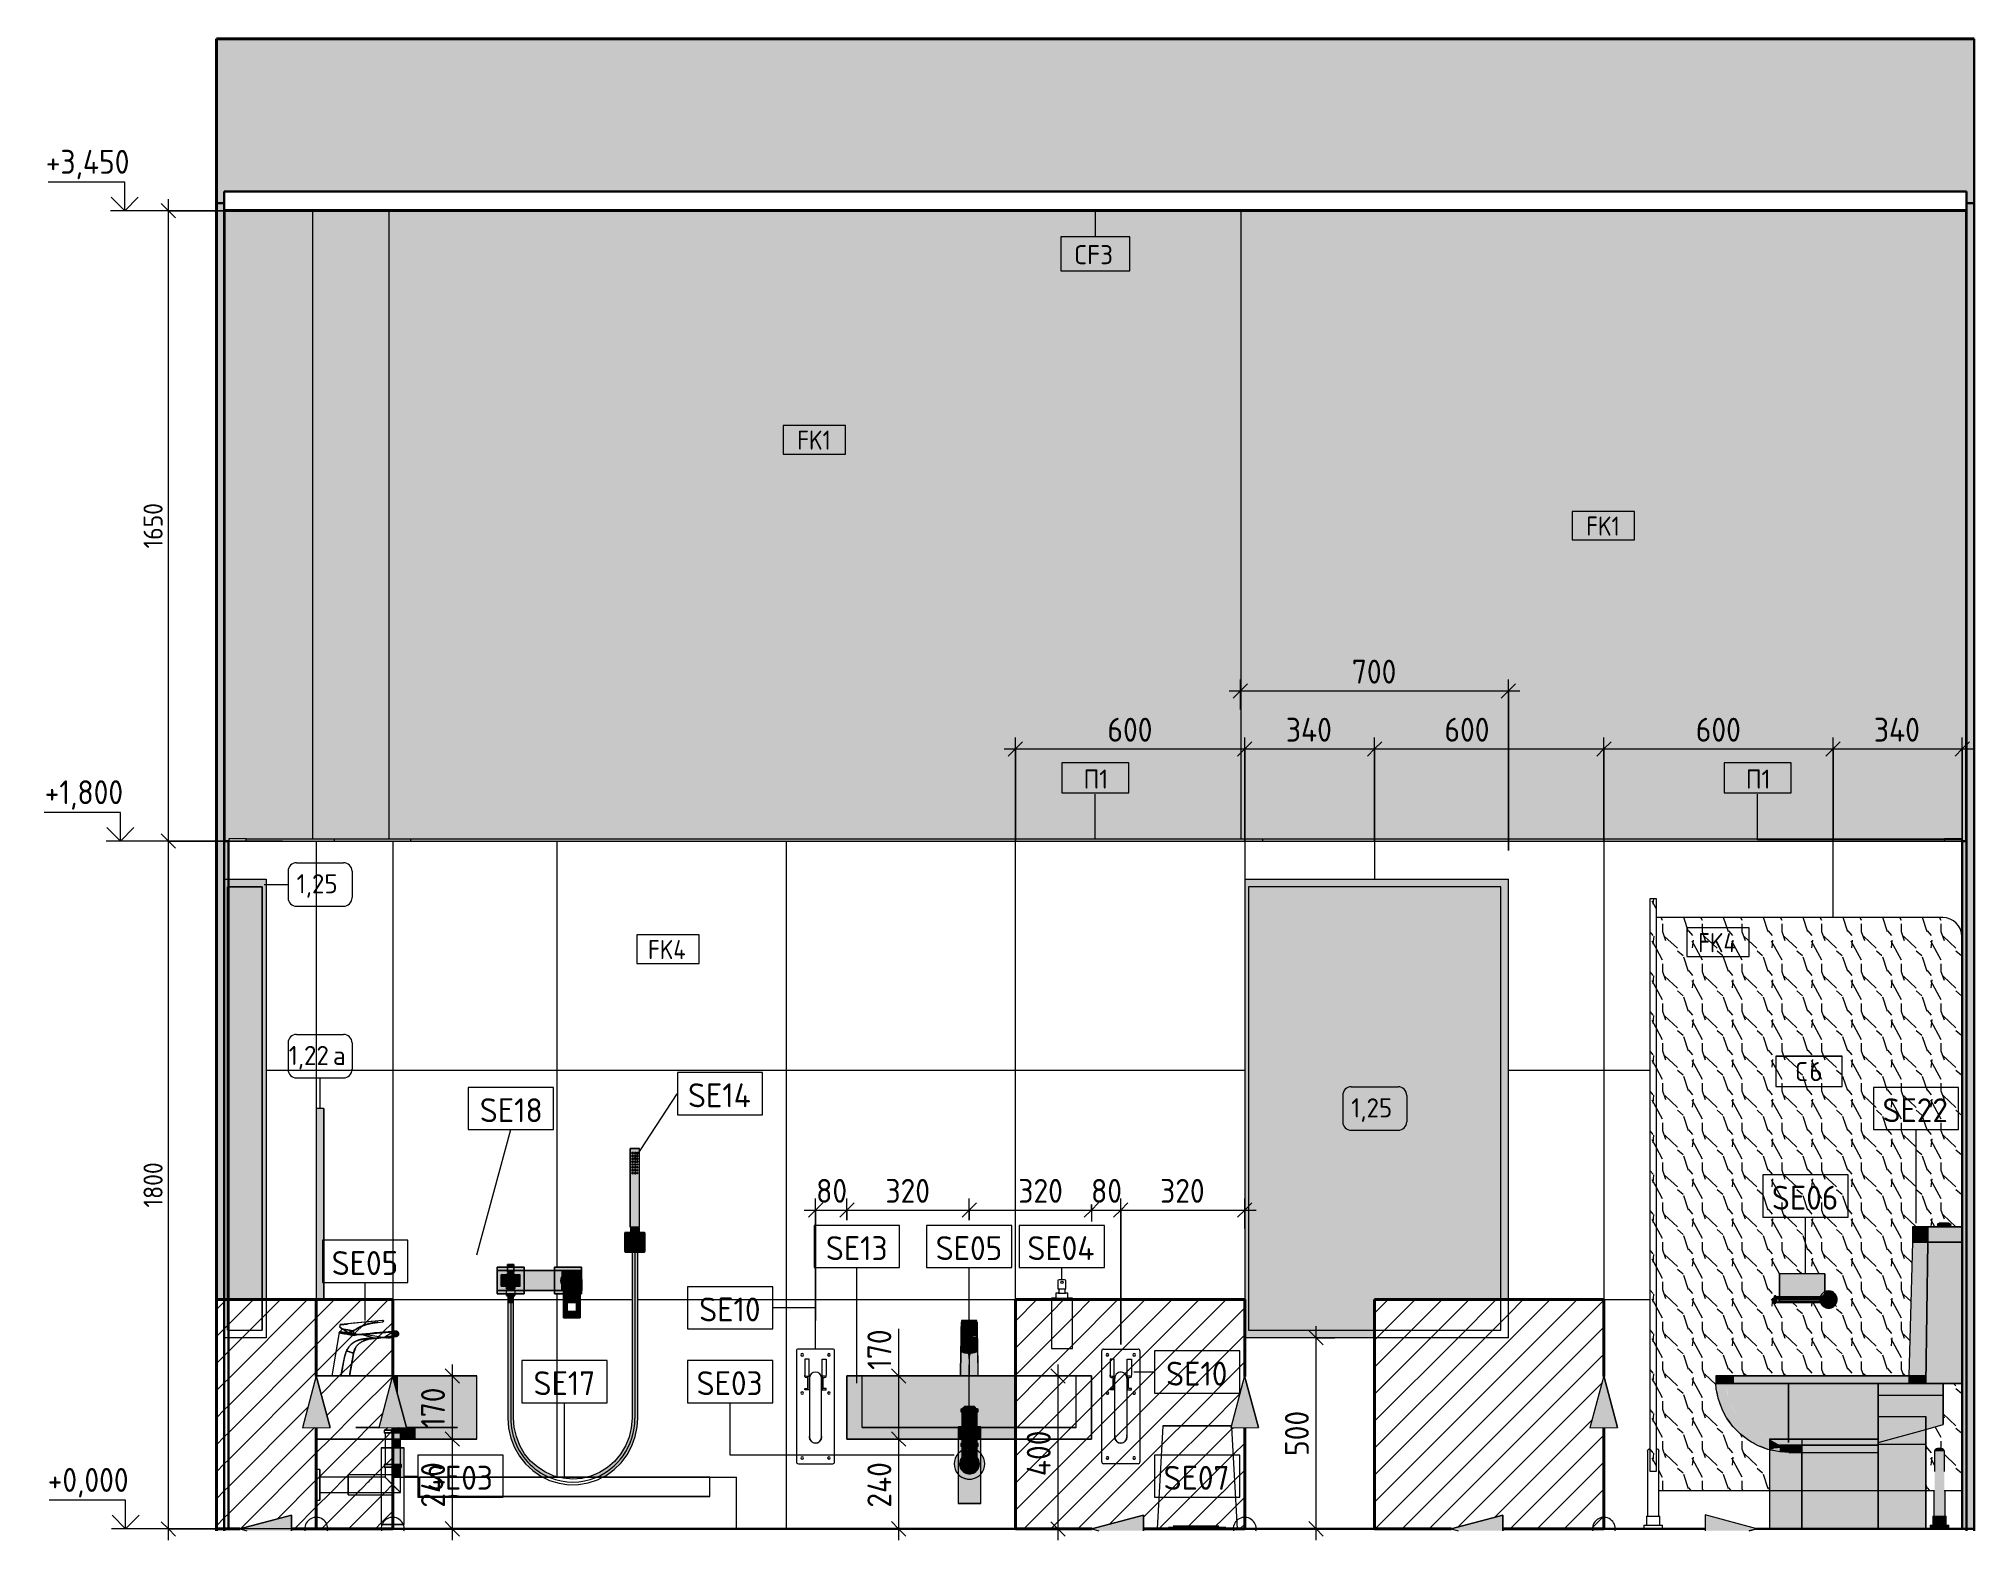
# Model space of a CAD drawing. Header units: millimetres. Extents: x 91786 to 132940, y -1987 to 10096.
# Drawn here: x 123605 to 128671, y -30 to 3900 of the extents above; entities that cross this region are included whole.
import ezdxf

# ---------------------------------------------------------------- set-up
doc = ezdxf.new("R2010")
doc.units = ezdxf.units.MM
for name, color, linetype, lineweight in [('0-1', 7, 'Continuous', 9), ('A-ANNO-DIMS', 7, 'Continuous', 9), ('A-ANNO-DIMS-25', 7, 'Continuous', 9), ('A-CLNG-IDEN', 7, 'Continuous', 9), ('A-DETL-1', 7, 'Continuous', 40), ('A-DETL-GENF', 7, 'Continuous', 9), ('A-FLOR-HRAL-IDEN', 7, 'Continuous', 9), ('A-GENM', 7, 'Continuous', 9), ('A-GENM-IDEN', 7, 'Continuous', 9), ('A-WALL-IDEN', 7, 'Continuous', 9), ('A-WALL-PATT', 7, 'Continuous', 9), ('G-ANNO-DIMS', 7, 'Continuous', 9), ('G-ANNO-DIMS-1', 7, 'Continuous', 20), ('I-FURN-IDEN', 7, 'Continuous', 9), ('I-WALL', 7, 'Continuous', 9), ('P-SANR-FIXT', 7, 'Continuous', 9), ('P-SANR-FIXT-3', 7, 'Continuous', 18), ('P-SANR-FIXT-IDEN', 7, 'Continuous', 9), ('Ограждение', 7, 'Continuous', 9), ('Поручни', 7, 'Continuous', 9)]:
    doc.layers.add(name, color=color, linetype=linetype, lineweight=lineweight)
doc.layers.add('0-2', color=7, linetype='Continuous', lineweight=9, transparency=0.7)
doc.layers.add('P-SANR-FIXT-2', color=7, linetype='Continuous', lineweight=9, transparency=0.7)
for name, color, linetype, lineweight, true_color in [('A-CLNG-FNSH-1', 7, 'Continuous', 30, 0x3c3c3c), ('A-DETL-GENF-1', 7, 'Continuous', 9, 0xe0e0e0), ('A-FLOR-1', 7, 'Continuous', 9, 0x787878), ('A-FLOR-FNSH-1', 7, 'Continuous', 40, 0x3c3c3c), ('A-FLOR-FNSH-2', 7, 'Continuous', 30, 0x3c3c3c), ('A-WALL-4', 7, 'Continuous', 30, 0x3c3c3c), ('A-WALL-5', 7, 'Continuous', 40, 0x3c3c3c), ('A-WALL-FNSH-2', 7, 'Continuous', 30, 0x3c3c3c), ('A-WALL-FNSH-3', 7, 'Continuous', 30, 0x383838), ('I-FURN-11', 7, 'Continuous', 9, 0xacacac), ('I-FURN-13', 7, 'Continuous', 9, 0x9e9e9e), ('I-FURN-14', 7, 'Continuous', 9, 0x8d8d8d), ('I-FURN-15', 7, 'Continuous', 9, 0x888888), ('I-FURN-7', 7, 'Continuous', 9, 0x949494), ('I-FURN-9', 7, 'Continuous', 9, 0xc0c0c0), ('I-WALL-1', 7, 'Continuous', 9, 0x787878)]:
    doc.layers.add(name, color=color, linetype=linetype, lineweight=lineweight, true_color=true_color)
doc.layers.add('I-FURN-10', color=7, linetype='Continuous', lineweight=9, true_color=0x7f7f7f, transparency=0.7)
doc.layers.add('I-FURN-8', color=7, linetype='Continuous', lineweight=9, true_color=0x303030, transparency=0.7)
doc.styles.add('GOST Common_1', font='GOST_Common.ttf', dxfattribs={"height": 50})
doc.styles.add('GOST Common_2', font='GOST_Common.ttf', dxfattribs={"width": 0.9, "height": 50})
doc.styles.add('GOST Common_3', font='GOST_Common.ttf', dxfattribs={"height": 62.5})
doc.styles.add('ISOCPEUR_1', font='isocpeur.ttf', dxfattribs={"width": 0.9, "height": 62.5})
doc.styles.add('ISOCPEUR_2', font='isocpeur.ttf', dxfattribs={"width": 0.9, "height": 50})
doc.dimstyles.new('ISO-2_0_0_9К_Средний_округл2_1', dxfattribs={"dimscale": 304.8, "dimtxt": 49.799059, "dimasz": 0.123031, "dimexe": 0.098425, "dimexo": 0, "dimgap": 0, "dimtad": 1, "dimdec": 0, "dimrnd": 10, "dimzin": 0, "dimdsep": 46, "dimtxsty": 'ISOCPEUR_2', "dimblk1": 'OBLIQUE', "dimblk2": 'OBLIQUE', "dimsah": 1, "dimcen": 0.09, "dimdle": 0.098425, "dimazin": 0, "dimtfac": 1, "dimtdec": 4, "dimtix": 1, "dimtmove": 0, "dimatfit": 3, "dimfxl": 1, "dimtvp": 1, "dimtolj": 1, "dimtzin": 0, "dimarcsym": 2})
doc.dimstyles.new('ISO-2_5_0_9К_БОЛЬШОЙ', dxfattribs={"dimscale": 304.8, "dimtxt": 62.248823, "dimasz": 0.123031, "dimexe": 0.098425, "dimexo": 0.246063, "dimgap": 0, "dimtad": 1, "dimdec": 0, "dimrnd": 10, "dimzin": 0, "dimdsep": 46, "dimtxsty": 'ISOCPEUR_1', "dimblk1": 'OBLIQUE', "dimblk2": 'OBLIQUE', "dimsah": 1, "dimcen": 0.09, "dimdle": 0.098425, "dimazin": 0, "dimtfac": 1, "dimtdec": 4, "dimtix": 1, "dimtmove": 0, "dimatfit": 3, "dimfxl": 1, "dimtvp": 1, "dimtolj": 1, "dimtzin": 0, "dimarcsym": 2})
doc.dimstyles.new('ISO-2_5_0_9К_БОЛЬШОЙ_1', dxfattribs={"dimscale": 304.8, "dimtxt": 62.248823, "dimasz": 0.123031, "dimexe": 0.098425, "dimexo": 0.246063, "dimgap": 0, "dimtad": 1, "dimdec": 0, "dimrnd": 10, "dimzin": 0, "dimdsep": 46, "dimtxsty": 'ISOCPEUR_1', "dimblk1": 'OBLIQUE', "dimblk2": 'OBLIQUE', "dimsah": 1, "dimcen": 0.09, "dimdle": 0.098425, "dimazin": 0, "dimtfac": 1, "dimtdec": 4, "dimtix": 1, "dimtmove": 1, "dimatfit": 3, "dimfxl": 1, "dimtvp": 1, "dimtolj": 1, "dimtzin": 0, "dimarcsym": 2})
doc.dimstyles.new('ISO-2_5_0_9К_БОЛЬШОЙ_2', dxfattribs={"dimscale": 304.8, "dimtxt": 62.248823, "dimasz": 0.123031, "dimexe": 0.098425, "dimexo": 0.246063, "dimgap": 0, "dimtad": 1, "dimdec": 0, "dimrnd": 10, "dimzin": 0, "dimdsep": 46, "dimtxsty": 'ISOCPEUR_1', "dimblk1": 'OBLIQUE', "dimblk2": 'OBLIQUE', "dimsah": 1, "dimcen": 0.09, "dimdle": 0.098425, "dimazin": 0, "dimtfac": 1, "dimtdec": 4, "dimtix": 1, "dimtmove": 2, "dimatfit": 3, "dimfxl": 1, "dimtvp": 1, "dimtolj": 1, "dimtzin": 0, "dimarcsym": 2})
doc.dimstyles.new('ISO-2_5_0_9К_БОЛЬШОЙ_округление', dxfattribs={"dimscale": 304.8, "dimtxt": 62.248823, "dimasz": 0.123031, "dimexe": 0.098425, "dimexo": 0, "dimgap": 0, "dimtad": 1, "dimdec": 0, "dimrnd": 10, "dimzin": 0, "dimdsep": 46, "dimtxsty": 'ISOCPEUR_1', "dimblk1": 'OBLIQUE', "dimblk2": 'OBLIQUE', "dimsah": 1, "dimcen": 0.09, "dimdle": 0.098425, "dimazin": 0, "dimtfac": 1, "dimtdec": 4, "dimtix": 1, "dimtmove": 0, "dimatfit": 3, "dimfxl": 1, "dimtvp": 1, "dimtolj": 1, "dimtzin": 0, "dimarcsym": 2})
doc.dimstyles.new('ISO-2_5_0_9К_БОЛЬШОЙ_округление_1', dxfattribs={"dimscale": 304.8, "dimtxt": 62.248823, "dimasz": 0.123031, "dimexe": 0.098425, "dimexo": 0, "dimgap": 0, "dimtad": 1, "dimdec": 0, "dimrnd": 10, "dimzin": 0, "dimdsep": 46, "dimtxsty": 'ISOCPEUR_1', "dimblk1": 'OBLIQUE', "dimblk2": 'OBLIQUE', "dimsah": 1, "dimcen": 0.09, "dimdle": 0.098425, "dimazin": 0, "dimtfac": 1, "dimtdec": 4, "dimtix": 1, "dimtmove": 2, "dimatfit": 3, "dimfxl": 1, "dimtvp": 1, "dimtolj": 1, "dimtzin": 0, "dimarcsym": 2})
pattern_1 = [(45, (127032.287, 0), (-14.25598, 14.25598), []), (45, (127046.544, 0), (-14.25598, 14.25598), [25.202, -5.04, 0.8382, -4.202])]
pattern_2 = [(0, (127032.287, 0), (30.48, 7.62), [2.515, -20.345, 2.515, -20.345, -121.92]), (0, (127032.287, 0), (30.48, 7.62), [-45.72, 2.515, -43.205, 2.515, -20.345, -53.34]), (0, (127032.287, 0), (30.48, 7.62), [-114.3, 2.515, -12.725, 2.515, -35.585]), (120, (127043.717, 3.81), (-21.839114, 22.586454), [2.515, -20.345, 2.515, -20.345, -121.92]), (120, (127043.717, 3.81), (-21.839114, 22.586454), [-45.72, 2.515, -43.205, 2.515, -20.345, -53.34]), (120, (127043.717, 3.81), (-21.839114, 22.586454), [-114.3, 2.515, -12.725, 2.515, -35.585]), (240, (127047.527, 19.05), (-8.640886, -30.206454), [2.515, -20.345, 2.515, -20.345, -121.92]), (240, (127047.527, 19.05), (-8.640886, -30.206454), [-45.72, 2.515, -43.205, 2.515, -20.345, -53.34]), (240, (127047.527, 19.05), (-8.640886, -30.206454), [-114.3, 2.515, -12.725, 2.515, -35.585])]
pattern_3 = [(90, (126761.9, 0), (-600, 4e-14), []), (180, (126761.9, 0), (-7e-14, -600), [])]
pattern_4 = [(90, (124531.9, 0), (-600, 4e-14), []), (180, (124531.9, 0), (-7e-14, -600), [])]
pattern_5 = [(90, (124331.9, 0), (-600, 4e-14), []), (180, (124331.9, 0), (-7e-14, -600), [])]
pattern_6 = [(45, (127032.287, 0), (-35.3553, 35.3553), [])]

msp = doc.modelspace()

# ---------------------------------------------------------------- texts
at = {"layer": 'A-CLNG-IDEN', "insert": (126315.2, 3359.8), "char_height": 50, "width": 130.274, "attachment_point": 1, "style": 'GOST Common_1'}
msp.add_mtext('CF3', dxfattribs=at)
at = {"layer": 'A-FLOR-HRAL-IDEN', "char_height": 50, "attachment_point": 1, "style": 'GOST Common_1'}
for s, insert, width in [('\\fGOST Common|b0|i0|c204|p34|;П', (126339.7, 1987.4), 50.105), ('\\fGOST Common|b0|i0|c204|p34|;1', (126381, 1987.4), 30.063), ('\\fGOST Common|b0|i0|c204|p34|;П', (128073.2, 1987.4), 50.105), ('\\fGOST Common|b0|i0|c204|p34|;1', (128114.5, 1987.4), 30.063)]:
    msp.add_mtext(s, dxfattribs=dict(at, insert=insert, width=width))
at = {"layer": 'A-GENM-IDEN', "char_height": 50, "width": 44.093, "attachment_point": 1, "style": 'GOST Common_1'}
for s, insert in [('\\fGOST Common|b0|i0|c204|p34|;С', (128203.4, 1221.8)), ('\\fGOST Common|b0|i0|c204|p34|;6', (128239.8, 1221.8))]:
    msp.add_mtext(s, dxfattribs=dict(at, insert=insert))
at = {"layer": 'A-WALL-IDEN', "char_height": 50, "attachment_point": 1, "style": 'GOST Common_2'}
for s, insert, width in [('FK1', (125590.8, 2874.5), 111.835), ('FK1', (127655.8, 2649.5), 111.835), ('FK4', (125200.2, 1541), 129.873), ('FK4', (127948.7, 1559.1), 129.873)]:
    msp.add_mtext(s, dxfattribs=dict(at, insert=insert, width=width))
at = {"layer": 'I-FURN-IDEN', "char_height": 50, "attachment_point": 1, "style": 'GOST Common_1'}
for s, insert, width in [('1,25', (124280.3, 1713.3), 140.295), ('1,22', (124259.6, 1264), 140.295), ('\\fGOST Common|b0|i0|c204|p34|;а', (124375.4, 1264), 50.105), ('1,25', (127040.5, 1126.8), 140.295)]:
    msp.add_mtext(s, dxfattribs=dict(at, insert=insert, width=width))
at = {"layer": 'P-SANR-FIXT-IDEN', "char_height": 62.5, "attachment_point": 1, "style": 'GOST Common_3'}
for s, insert, width in [('SE14', (125304.8, 1165.9), 212.447), ('SE18', (124759.8, 1126.9), 206.435), ('SE22', (128431.1, 1126.9), 222.468), ('SE06', (128141.6, 897.9), 222.468), ('SE13', (125665.6, 765.9), 206.435), ('SE05', (125953.1, 765.9), 222.468), ('SE04', (126193.1, 765.9), 228.481), ('SE05', (124372.3, 726.9), 222.468), ('SE10', (125334.1, 605.4), 206.435), ('SE17', (124900.5, 412.4), 206.435), ('SE03', (125327.4, 412.4), 222.468), ('SE10', (126556.1, 437.4), 206.435), ('SE03', (124621.5, 164.9), 222.468), ('SE07', (126549.5, 164.7), 222.468)]:
    msp.add_mtext(s, dxfattribs=dict(at, insert=insert, width=width))

# ---------------------------------------------------------------- blocks, each defined once
blk = doc.blocks.new('Вешалка - 1_25-26107852-Развертка 1_66-4')
at = {"layer": 'I-FURN-8'}
for points in [[(5431, 600), (5431, 1700), (5420, 1700), (5420, 600), (5429, 600)], [(5519.4, 600), (5530, 600), (5530, 1700), (5431, 1700), (5431, 1680), (5519.4, 1680), (5519.4, 726.2)], [(5504, 600), (5519.4, 600), (5519.4, 1680), (5431, 1680), (5431, 600)]]:
    blk.add_hatch(color=256, dxfattribs=at).paths.add_polyline_path(points)
at = {"layer": 'I-FURN-7'}
for p, q in [((5519.4, 1680), (5429, 1680)), ((5429, 600), (5429, 1680)), ((5431, 1680), (5519.4, 1680)), ((5519.4, 600), (5519.4, 1680)), ((5519.4, 1680), (5519.4, 600)), ((5429, 519.9), (5429, 600)), ((5519.4, 519.9), (5519.4, 600)), ((5519.4, 600), (5519.4, 519.9)), ((5429, 519.9), (5519.4, 519.9)), ((5431, 519.9), (5519.4, 519.9))]:
    blk.add_line(p, q, dxfattribs=at)
at = {"layer": 'I-FURN-9'}
for p, q in [((5420, 1700), (5530, 1700)), ((5420, 600), (5420, 1700)), ((5530, 1700), (5530, 600)), ((5420, 500), (5420, 600)), ((5530, 600), (5530, 500)), ((5530, 500), (5420, 500))]:
    blk.add_line(p, q, dxfattribs=at)
blk = doc.blocks.new('Вешалка - 1_25-V46-Развертка 1_66-4')
at = {"layer": 'I-FURN-8'}
blk.add_hatch(color=256, dxfattribs=at).paths.add_polyline_path([(8091, 500), (8431, 500), (8431, 600), (8781.3, 600), (8781.3, 1700), (8091, 1700), (8091, 600)])
at = {"layer": 'I-FURN-7'}
for p, q in [((8761.6, 1680), (8101, 1680)), ((8101, 1680), (8101, 519.9)), ((8761.6, 600), (8761.6, 1680)), ((8761.6, 519.9), (8761.6, 600)), ((8101, 519.9), (8431, 519.9)), ((8431, 519.9), (8761.6, 519.9))]:
    blk.add_line(p, q, dxfattribs=at)
at = {"layer": 'I-FURN-9'}
for p, q in [((8091, 1700), (8781.3, 1700)), ((8781.3, 600), (8781.3, 1700)), ((8781.3, 500), (8781.3, 600)), ((8431, 500), (8091, 500)), ((8781.3, 500), (8431, 500))]:
    blk.add_line(p, q, dxfattribs=at)
blk = doc.blocks.new('Ограждение - Ограждение-30309997-Развертка 1_66-4')
at = {"layer": 'Ограждение'}
for points in [[(5650, 1800), (5707.5, 1800), (5707.5, 1806), (5477.5, 1806), (5477.5, 1800)], [(5850, 1800), (5907.5, 1800), (5907.5, 1806), (5707.5, 1806), (5707.5, 1800)], [(7700.1, 1800), (8137.5, 1800), (8137.5, 1806), (5907.5, 1806), (5907.5, 1800), (6549.8, 1800)], [(8989.1, 1800), (9922.5, 1800), (9922.5, 1806), (8137.5, 1806), (8137.5, 1800), (8850.3, 1800)]]:
    blk.add_hatch(color=256, dxfattribs=at).paths.add_polyline_path(points)
at = {"layer": 'Поручни'}
for p, q in [((5477.5, 1806), (5432.5, 1806)), ((5432.5, 1806), (5432.5, 1800)), ((5432.5, 1800), (5477.5, 1800)), ((5477.5, 1806), (5707.5, 1806)), ((5477.5, 1800), (5477.5, 1806)), ((5477.5, 1800), (5707.5, 1800)), ((5707.5, 1806), (5907.5, 1806)), ((5707.5, 1806), (5707.5, 1800)), ((5707.5, 1800), (5907.5, 1800)), ((5907.5, 1806), (8137.5, 1806)), ((5907.5, 1806), (5907.5, 1800)), ((5907.5, 1800), (8137.5, 1800)), ((8137.5, 1806), (9922.5, 1806)), ((8137.5, 1806), (8137.5, 1800)), ((8137.5, 1800), (9922.5, 1800)), ((9967.5, 1806), (9922.5, 1806)), ((9922.5, 1806), (9922.5, 1800)), ((9922.5, 1800), (9967.5, 1800)), ((9967.5, 1800), (9967.5, 1806))]:
    blk.add_line(p, q, dxfattribs=at)
blk = doc.blocks.new('зеркало круглое500д - 1_22а зеркало круглое d500-30453653-Развертка 1_66-4')
at = {"layer": 'I-FURN-11'}
for p, q in [((5681, 1026.8), (5681, 1100)), ((5681, 850), (5681, 1026.8)), ((5681, 822), (5681, 850)), ((5681, 767.4), (5681, 822)), ((5681, 717), (5681, 767.4)), ((5681, 694.1), (5681, 717)), ((5681, 601.6), (5681, 694.1)), ((5681, 600), (5681, 601.6))]:
    blk.add_line(p, q, dxfattribs=at)
at = {"layer": 'I-FURN-9'}
for p, q in [((5681, 1100), (5661, 1100)), ((5681, 1100), (5681, 850)), ((5681, 850), (5681, 600)), ((5661, 600), (5681, 600))]:
    blk.add_line(p, q, dxfattribs=at)
blk = doc.blocks.new('зеркало круглое500д - 1_22а зеркало круглое d500-V47-Развертка 1_66-4')
at = {"layer": 'I-FURN-11'}
for p, q in [((5681, 1100), (5661, 1100)), ((5681, 1100), (5681, 1098.4)), ((5681, 1098.4), (5681, 1093.7)), ((5681, 1093.7), (5681, 1045.5)), ((5681, 1045.5), (5681, 983)), ((5681, 983), (5681, 850)), ((5681, 850), (5681, 600)), ((5661, 600), (5681, 600))]:
    blk.add_line(p, q, dxfattribs=at)
at = {"layer": 'I-FURN-13'}
for p, q in [((5681, 1098.4), (5681, 1100)), ((5681, 1026.8), (5681, 1098.4)), ((5681, 1005.9), (5681, 1026.8)), ((5681, 958.5), (5681, 1005.9)), ((5681, 850), (5681, 958.5)), ((5681, 717), (5681, 850)), ((5681, 614), (5681, 717)), ((5681, 600), (5681, 614))]:
    blk.add_line(p, q, dxfattribs=at)
blk = doc.blocks.new('зеркало круглое500д - 1_22а зеркало круглое d500-V48-Развертка 1_66-4')
at = {"layer": 'I-FURN-13'}
for p, q in [((5681, 1100), (5661, 1100)), ((5681, 1100), (5681, 878)), ((5681, 878), (5681, 850)), ((5681, 850), (5681, 601.6)), ((5661, 600), (5681, 600)), ((5681, 601.6), (5681, 600))]:
    blk.add_line(p, q, dxfattribs=at)
at = {"layer": 'I-FURN-7'}
for p, q in [((5681, 1098.4), (5681, 1100)), ((5681, 1086), (5681, 1098.4)), ((5681, 1061.7), (5681, 1086)), ((5681, 1045.5), (5681, 1061.7)), ((5681, 1005.9), (5681, 1045.5)), ((5681, 958.5), (5681, 1005.9)), ((5681, 932.6), (5681, 958.5)), ((5681, 905.6), (5681, 932.6)), ((5681, 878), (5681, 905.6)), ((5681, 850), (5681, 878)), ((5681, 822), (5681, 850)), ((5681, 794.4), (5681, 822)), ((5681, 717), (5681, 794.4)), ((5681, 694.1), (5681, 717)), ((5681, 624.8), (5681, 694.1)), ((5681, 614), (5681, 624.8)), ((5681, 606.3), (5681, 614)), ((5681, 601.6), (5681, 606.3)), ((5681, 600), (5681, 601.6))]:
    blk.add_line(p, q, dxfattribs=at)
blk = doc.blocks.new('зеркало круглое500д - 1_22а зеркало круглое d500-V49-Развертка 1_66-4')
at = {"layer": 'I-FURN-14'}
for p, q in [((5681, 1093.7), (5681, 1100)), ((5681, 1086), (5681, 1093.7)), ((5681, 1061.7), (5681, 1086)), ((5681, 1026.8), (5681, 1061.7)), ((5681, 850), (5681, 1026.8)), ((5681, 794.4), (5681, 850)), ((5681, 767.4), (5681, 794.4)), ((5681, 741.5), (5681, 767.4)), ((5681, 694.1), (5681, 741.5)), ((5681, 654.5), (5681, 694.1)), ((5681, 624.8), (5681, 654.5)), ((5681, 614), (5681, 624.8)), ((5681, 606.3), (5681, 614)), ((5681, 600), (5681, 606.3))]:
    blk.add_line(p, q, dxfattribs=at)
at = {"layer": 'I-FURN-7'}
for p, q in [((5681, 1100), (5661, 1100)), ((5681, 1100), (5681, 1093.7)), ((5681, 1093.7), (5681, 1086)), ((5681, 1086), (5681, 1026.8)), ((5681, 1026.8), (5681, 983)), ((5681, 983), (5681, 958.5)), ((5681, 958.5), (5681, 905.6)), ((5681, 905.6), (5681, 878)), ((5681, 878), (5681, 850)), ((5681, 850), (5681, 794.4)), ((5681, 794.4), (5681, 694.1)), ((5681, 694.1), (5681, 624.8)), ((5681, 624.8), (5681, 601.6)), ((5661, 600), (5681, 600)), ((5681, 601.6), (5681, 600))]:
    blk.add_line(p, q, dxfattribs=at)
blk = doc.blocks.new('зеркало круглое500д - 1_22а зеркало круглое d500-V50-Развертка 1_66-4')
at = {"layer": 'I-FURN-10'}
for points in [[(5661, 850), (5681, 850), (5681, 1100), (5661, 1100), (5661, 878)], [(5681, 600), (5681, 850), (5661, 850), (5661, 600)]]:
    blk.add_hatch(color=256, dxfattribs=at).paths.add_polyline_path(points)
at = {"layer": 'I-FURN-14'}
for p, q in [((5681, 1100), (5661, 1100)), ((5681, 1100), (5681, 1098.4)), ((5681, 1098.4), (5681, 1093.7)), ((5681, 1093.7), (5681, 1075.2)), ((5681, 1075.2), (5681, 1026.8)), ((5681, 1026.8), (5681, 1005.9)), ((5681, 1005.9), (5681, 958.5)), ((5681, 958.5), (5681, 905.6)), ((5681, 905.6), (5681, 878)), ((5681, 878), (5681, 850)), ((5681, 850), (5681, 822)), ((5681, 822), (5681, 741.5)), ((5681, 741.5), (5681, 694.1)), ((5681, 694.1), (5681, 673.2)), ((5681, 673.2), (5681, 654.5)), ((5681, 654.5), (5681, 638.3)), ((5681, 638.3), (5681, 624.8)), ((5681, 624.8), (5681, 614)), ((5681, 614), (5681, 606.3)), ((5661, 600), (5681, 600)), ((5681, 606.3), (5681, 600))]:
    blk.add_line(p, q, dxfattribs=at)
at = {"layer": 'I-FURN-15'}
for p, q in [((5681, 850), (5681, 1100)), ((5681, 600), (5681, 850))]:
    blk.add_line(p, q, dxfattribs=at)
blk = doc.blocks.new('сифон - Для раковины-30615598-Развертка 1_66-4')
at = {"layer": 'P-SANR-FIXT-2'}
for points in [[(7340.6, 235), (7350.6, 235), (7350.6, 265), (7340.6, 265), (7340.6, 238.9)], [(7353, 235), (7390.6, 235), (7390.6, 265), (7350.6, 265), (7350.6, 235), (7352.7, 235)], [(7390.6, 235), (7400.6, 235), (7400.6, 265), (7390.6, 265), (7390.6, 238.9)], [(7370.6, 130), (7380.9, 131.4), (7390.6, 135.4), (7398.8, 141.7), (7400.6, 144), (7400.6, 196), (7398.5, 198.5), (7390.6, 204.6), (7390.6, 186.3), (7393.1, 183), (7395.7, 176.7), (7396.5, 169.9), (7395.7, 163.3), (7393.1, 157), (7388.2, 151), (7383.6, 147.5), (7376.6, 144.8), (7370.6, 144), (7362.8, 145.3), (7357.6, 147.5), (7351.8, 152.1), (7348, 157), (7345.4, 163.3), (7344.6, 170.1), (7345.4, 176.7), (7348, 183), (7350.6, 186.3), (7350.6, 204.6), (7342.3, 198.3), (7340.6, 196), (7340.6, 143.9), (7342.7, 141.4), (7351.5, 135), (7360.2, 131.4), (7365.3, 130.7)], [(7362.8, 216), (7393.1, 216), (7393.1, 223), (7348.1, 223), (7348.1, 216), (7361.3, 216)], [(7364.7, 223), (7390.6, 223), (7390.5, 235), (7350.6, 235), (7350.6, 223), (7362.8, 223)], [(7390.6, 204.6), (7390.6, 216), (7350.6, 216), (7350.6, 204.6), (7361.3, 208.8), (7371.4, 209.9), (7381.5, 208.4), (7390, 204.9)], [(7390.6, 186.3), (7390.6, 204.6), (7387.9, 205.8), (7387.8, 204.6), (7380.6, 208.6), (7353.2, 205), (7353.2, 205.4), (7350.6, 204.6), (7350.8, 186.6), (7352.2, 188.4), (7358.6, 192.9), (7363.8, 195.1), (7370.6, 196), (7378.3, 194.7), (7383.6, 192.5), (7389.3, 187.9), (7390.3, 186.6)], [(7370.6, 144), (7378.3, 145.3), (7383.6, 147.5), (7388.9, 151.6), (7393.3, 157.6), (7395.7, 163.3), (7396.5, 170.1), (7395.7, 176.7), (7393.1, 183), (7390.6, 186.3), (7390.6, 170), (7389.9, 164.8), (7387.6, 159.6), (7384.7, 155.9), (7380.6, 152.7), (7375.7, 150.7), (7370.6, 150), (7365.3, 150.7), (7359.9, 153.2), (7356.4, 155.9), (7353.2, 160), (7351.2, 164.8), (7350.6, 170), (7350.6, 186.3), (7348, 183), (7345.4, 176.7), (7344.6, 169.9), (7345.4, 163.3), (7348, 157), (7352.2, 151.6), (7358.5, 147.1), (7363.8, 144.9), (7365.8, 144.6)], [(7370.6, 150), (7376.6, 151), (7380.6, 152.7), (7385.2, 156.5), (7387.9, 160.1), (7389.9, 164.8), (7390.6, 170), (7390.3, 186.6), (7389.9, 187.2), (7389.9, 186.2), (7383.6, 192.5), (7370.6, 196), (7352.2, 188.4), (7351.2, 187.2), (7350.6, 186.3), (7350.6, 170), (7351.2, 164.8), (7353.5, 159.6), (7356.4, 155.9), (7360.6, 152.7), (7366.1, 150.6)]]:
    blk.add_hatch(color=256, dxfattribs=at).paths.add_polyline_path(points)
h = blk.add_hatch(color=256, dxfattribs=at)
h.paths.add_polyline_path([(7340.6, 66), (7370.6, 66), (7370.6, 130), (7360.2, 131.4), (7350.6, 135.4), (7342.3, 141.7), (7340.6, 144), (7340.6, 116.9)])
h.paths.add_polyline_path([(7340.6, 196), (7342.3, 198.3), (7350.6, 204.6), (7350.6, 216), (7348.1, 216), (7348.3, 223), (7350.6, 223), (7350.6, 235), (7340.6, 235), (7340.6, 198.3)])
h = blk.add_hatch(color=256, dxfattribs=at)
h.paths.add_polyline_path([(7387.9, 204.6), (7387.9, 205.8), (7381.3, 208.4), (7387.8, 204.6)])
h.paths.add_polyline_path([(7351.2, 204.8), (7353.2, 205.4), (7353.2, 205), (7380.6, 208.7), (7370, 209.9), (7359.7, 208.4), (7351.2, 204.9)])
h = blk.add_hatch(color=256, dxfattribs=at)
h.paths.add_polyline_path([(7400.6, 66), (7400.6, 144), (7398.8, 141.7), (7390.6, 135.4), (7380.7, 131.3), (7370.6, 130), (7370.6, 66), (7399.5, 66)])
h.paths.add_polyline_path([(7400.6, 196), (7400.4, 235), (7390.6, 235), (7390.6, 223), (7393.1, 223), (7393.1, 216), (7390.6, 216), (7390.6, 204.6), (7398.8, 198.3), (7400.2, 196.5)])
h = blk.add_hatch(color=256, dxfattribs=at)
h.paths.add_polyline_path([(7400.6, 144), (7405.2, 150), (7409.2, 159.6), (7410.6, 170), (7409.2, 180.4), (7405.2, 190), (7400.6, 196), (7400.6, 144.7)])
h.paths.add_polyline_path([(7340.6, 144), (7340.6, 196), (7335.9, 190), (7331.9, 180.4), (7330.6, 170), (7331.9, 159.6), (7335.9, 150)])
h = blk.add_hatch(color=256, dxfattribs=at)
h.paths.add_polyline_path([(7389.9, 186.2), (7389.9, 187.2), (7388.9, 188.4), (7384.7, 191.4), (7389.3, 186.8)])
h.paths.add_polyline_path([(7352.2, 188.4), (7353.2, 188.8), (7370.6, 196), (7362.8, 194.7), (7357.6, 192.5), (7353.2, 189.1)])
h.paths.add_polyline_path([(7383.6, 192.5), (7376.6, 195.2), (7372.2, 195.6), (7382.9, 192.7)])
at = {"layer": 'P-SANR-FIXT'}
for p, q in [((7340.6, 266.8), (7340.6, 235)), ((7344.6, 266.8), (7340.6, 266.8)), ((7340.6, 266.8), (7344.6, 266.8)), ((7349.1, 266.8), (7344.6, 266.8)), ((7344.6, 266.8), (7349.1, 266.8)), ((7350.5, 266.8), (7349.3, 266.8)), ((7349.3, 266.8), (7370.6, 266.8)), ((7356.2, 266.8), (7350.5, 266.8)), ((7362.8, 266.8), (7356.4, 266.8)), ((7370.6, 266.8), (7362.8, 266.8)), ((7380.5, 266.8), (7370.6, 266.8)), ((7370.6, 266.8), (7385.6, 266.8)), ((7390.7, 266.8), (7380.6, 266.8)), ((7385.6, 266.8), (7400.6, 266.8)), ((7391.8, 266.8), (7390.7, 266.8)), ((7400.6, 266.8), (7391.8, 266.8)), ((7400.6, 235), (7400.6, 266.8)), ((7340.6, 235), (7340.6, 66)), ((7400.6, 66), (7400.6, 235)), ((7340.6, 66), (7370.6, 66)), ((7370.6, 66), (7340.6, 66)), ((7370.6, 66), (7399.5, 66)), ((7400.6, 66), (7370.6, 66)), ((7399.5, 66), (7400.6, 66))]:
    blk.add_line(p, q, dxfattribs=at)
for radius, start, end in [(40, 120, 138.9246), (40, 120, 135), (40, 119.1971, 120), (40, 119.1971, 120), (40, 105.247, 118.9404), (40, 105.247, 118.9404), (40, 104.4889, 105), (40, 104.4889, 105), (40, 81.9724, 104.2825), (40, 81.9724, 104.2825), (40, 75, 81.7551), (40, 75, 81.7551), (40, 64.1662, 74.753), (40, 61.0896, 74.753), (40, 61.0896, 64.1662), (40, 60, 60.8029), (40, 60, 60.8029), (40, 40.9514, 60), (40, 40.9514, 60), (40, 139.0486, 180), (40, 139.0486, 180), (40, 180, 220.9514), (40, 180, 220.9514), (40, 135, 138.9246), (26, 140.8638, 179.6743), (26, 140.8638, 179.6743), (26, 180.3257, 210), (26, 180.3257, 224.3751), (26, 210, 224.3751), (26, 135.0531, 140.8638), (26, 138.3898, 140.8638), (26, 135.0531, 138.3898), (26, 132.2643, 135), (26, 132.2643, 135), (26, 225, 359.6743), (26, 105.0942, 132.0353), (26, 105.0942, 132.0353), (26, 78.8506, 105), (26, 78.8506, 105), (26, 255, 330), (26, 75, 78.4615), (26, 75, 78.4615), (26, 45, 74.9058), (26, 45, 74.9058), (26, 41.6102, 44.9469), (26, 39.1362, 44.9469), (26, 39.1362, 41.6102), (26, 0.3257, 39.1362), (26, 0.3257, 39.1362), (26, 330, 359.6743), (40, 0, 40.9514), (40, 360, 40.9514), (40, 319.0486, 0), (40, 319.0486, 360), (40, 221.0754, 225), (40, 221.0754, 284.6612), (40, 225, 284.6612), (26, 225, 255), (40, 285, 319.0486), (40, 285, 319.0486)]:
    blk.add_arc((7370.6, 170), radius, start, end, dxfattribs=at)
at = {"layer": 'P-SANR-FIXT-3'}
for p, q in [((7348.1, 313), (7348.1, 306)), ((7348.1, 313), (7349, 313)), ((7352.3, 313), (7348.1, 313)), ((7350.3, 306), (7348.1, 306)), ((7348.1, 306), (7363.6, 306)), ((7349.1, 313), (7352.2, 313)), ((7352.2, 313), (7349.1, 313)), ((7349.2, 313), (7352.3, 313)), ((7353.1, 306), (7350.3, 306)), ((7350.6, 306), (7350.6, 266.8)), ((7353.2, 306), (7350.6, 306)), ((7350.6, 306), (7353.2, 306)), ((7352.2, 313), (7352.9, 313)), ((7352.9, 313), (7352.2, 313)), ((7352.4, 313), (7352.9, 313)), ((7361.2, 313), (7352.4, 313)), ((7353.1, 313), (7361.2, 313)), ((7353.2, 313), (7357.9, 313)), ((7357.9, 313), (7353.2, 313)), ((7370.6, 306), (7353.3, 306)), ((7370.6, 306), (7353.4, 306)), ((7353.4, 306), (7370.6, 306)), ((7357.2, 320), (7361.1, 320)), ((7361.1, 320), (7357.2, 320)), ((7357.9, 313), (7361.1, 313)), ((7361.1, 313), (7357.9, 313)), ((7361.1, 320), (7370.6, 320)), ((7370.6, 320), (7361.1, 320)), ((7361.4, 313), (7370.6, 313)), ((7370.6, 313), (7361.4, 313)), ((7361.4, 313), (7370.6, 313)), ((7370.6, 313), (7361.4, 313)), ((7363.6, 306), (7370.6, 306)), ((7370.6, 320), (7378, 320)), ((7383.9, 320), (7370.6, 320)), ((7370.6, 313), (7378.6, 313)), ((7378.6, 313), (7370.6, 313)), ((7370.6, 313), (7378.6, 313)), ((7378.6, 313), (7370.6, 313)), ((7377.6, 306), (7370.6, 306)), ((7370.6, 306), (7377.6, 306)), ((7377.5, 306), (7370.6, 306)), ((7370.6, 306), (7377.5, 306)), ((7387.9, 306), (7377.8, 306)), ((7377.8, 306), (7387.9, 306)), ((7388, 306), (7377.8, 306)), ((7377.8, 306), (7393.1, 306)), ((7378.3, 320), (7383.9, 320)), ((7378.8, 313), (7383.8, 313)), ((7393.1, 313), (7378.8, 313)), ((7378.8, 313), (7383.2, 313)), ((7388, 313), (7378.8, 313)), ((7383.2, 313), (7391, 313)), ((7383.8, 313), (7392, 313)), ((7387.3, 316.3), (7386.1, 317.1)), ((7392.1, 313), (7388, 313)), ((7390.6, 306), (7388.2, 306)), ((7388.2, 306), (7390.6, 306)), ((7388.8, 306), (7388.2, 306)), ((7390.8, 306), (7388.8, 306)), ((7390.6, 266.8), (7390.6, 306)), ((7393.1, 306), (7390.8, 306)), ((7391, 313), (7392.1, 313)), ((7391.7, 313.4), (7392.1, 313)), ((7392.2, 313), (7393.1, 313)), ((7393.1, 306), (7393.1, 313)), ((7350.6, 266.8), (7350.6, 235)), ((7390.6, 235), (7390.6, 266.8)), ((7348.1, 223), (7348.1, 216)), ((7350.4, 223), (7348.1, 223)), ((7348.1, 223), (7348.8, 223)), ((7376.4, 216), (7348.1, 216)), ((7348.1, 216), (7350.4, 216)), ((7348.8, 223), (7376.6, 223)), ((7351.1, 223), (7350.4, 223)), ((7350.4, 216), (7351.1, 216)), ((7350.6, 235), (7350.6, 223)), ((7350.6, 223), (7351, 223)), ((7351, 223), (7350.6, 223)), ((7350.6, 216), (7350.6, 170)), ((7351, 216), (7350.6, 216)), ((7350.6, 216), (7351, 216)), ((7376.6, 223), (7351.2, 223)), ((7351.2, 223), (7353.2, 223)), ((7376.4, 223), (7351.2, 223)), ((7351.2, 216), (7359.3, 216)), ((7375.7, 216), (7351.2, 216)), ((7351.2, 216), (7376.4, 216)), ((7353.2, 223), (7356.4, 223)), ((7356.4, 223), (7360.6, 223)), ((7359.3, 216), (7376.4, 216)), ((7360.6, 223), (7375.7, 223)), ((7375.7, 223), (7376.4, 223)), ((7376.4, 216), (7375.7, 216)), ((7390, 216), (7376.4, 216)), ((7376.4, 216), (7386.5, 216)), ((7381.8, 223), (7376.6, 223)), ((7376.6, 223), (7393.1, 223)), ((7387.9, 216), (7376.6, 216)), ((7376.6, 216), (7389.9, 216)), ((7376.7, 223), (7389.9, 223)), ((7389.9, 223), (7376.7, 223)), ((7386.5, 223), (7381.8, 223)), ((7389.9, 223), (7386.5, 223)), ((7386.5, 216), (7389.9, 216)), ((7389.9, 216), (7387.9, 216)), ((7390.5, 223), (7390, 223)), ((7390.2, 223), (7390.5, 223)), ((7390.5, 223), (7390.2, 223)), ((7393.1, 216), (7390.2, 216)), ((7390.2, 216), (7390.7, 216)), ((7390.6, 216), (7390.4, 216)), ((7390.4, 216), (7390.6, 216)), ((7390.6, 223), (7390.6, 235)), ((7390.6, 170), (7390.6, 216)), ((7393.1, 223), (7390.7, 223)), ((7390.7, 216), (7393.1, 216)), ((7393.1, 216), (7393.1, 223))]:
    blk.add_line(p, q, dxfattribs=at)
at = {"layer": 'P-SANR-FIXT-3', "flags": 128}
for points in [[(7352.5, 315.1), (7351.2, 314.6), (7350.2, 314.1), (7349.4, 313.4), (7349.1, 313)], [(7353.5, 316), (7353.2, 315.6), (7352.8, 315.2), (7352.7, 315.2)], [(7353.5, 316), (7355.3, 317.3), (7356.2, 318), (7356.8, 318.9), (7357.2, 320)], [(7385.8, 317.3), (7384.9, 318), (7384.3, 318.9), (7383.9, 320)], [(7387.7, 316), (7388, 315.6), (7388.3, 315.2), (7389.9, 314.6), (7390.9, 314.1), (7391.7, 313.4)]]:
    blk.add_lwpolyline(points, dxfattribs=at)
at = {"layer": 'P-SANR-FIXT-3'}
for start, end in [(127.552, 180), (180, 232.8471), (52.4712, 127.1529), (233.3878, 240), (240, 254.8404), (270, 330), (0, 52.448), (330.1596, 0), (255, 270)]:
    blk.add_arc((7370.6, 170), 20, start, end, dxfattribs=at)
for points, knots in [([(7353.2, 180), (7353, 179.6), (7352.6, 178.9), (7351.9, 177.3), (7350.9, 174.4), (7350.6, 171.8), (7350.6, 170)], [0.8333333, 0.8333333, 0.8333333, 0.8333333, 0.8541667, 0.875, 0.9166667, 1, 1, 1, 1]), ([(7351.2, 164.8), (7351.5, 164), (7352, 162.3), (7353, 160.4), (7353.9, 158.9), (7354.9, 157.5), (7356.1, 156.1), (7357.4, 155), (7358, 154.4), (7358.4, 154.1)], [0.0833333, 0.0833333, 0.0833333, 0.0833333, 0.125, 0.1666667, 0.1875, 0.2083333, 0.25, 0.2708333, 0.2916667, 0.2916667, 0.2916667, 0.2916667]), ([(7358.4, 185.9), (7358, 185.6), (7357.4, 185), (7356.1, 183.9), (7354.7, 182.2), (7353.7, 180.8), (7353.2, 180)], [0.7083333, 0.7083333, 0.7083333, 0.7083333, 0.7291667, 0.75, 0.7916667, 0.8333333, 0.8333333, 0.8333333, 0.8333333]), ([(7358.6, 153.9), (7359.3, 153.5), (7360.6, 152.6), (7362.9, 151.5), (7366.2, 150.3), (7370.6, 149.8), (7374.9, 150.3), (7378.2, 151.5), (7380.6, 152.6), (7382.4, 153.8), (7383.8, 155), (7385, 156.1), (7386.5, 157.8), (7387.7, 159.6), (7388.5, 161.1), (7389.2, 162.7), (7390.2, 165.6), (7390.6, 168.2), (7390.6, 170)], [0.2965989, 0.2965989, 0.2965989, 0.2965989, 0.3333333, 0.375, 0.4166667, 0.5, 0.5833333, 0.625, 0.6666667, 0.7083333, 0.7291667, 0.75, 0.7916667, 0.8333333, 0.8541667, 0.875, 0.9166667, 1, 1, 1, 1]), ([(7375.7, 189.3), (7374.1, 189.8), (7370.6, 190.2), (7366.2, 189.7), (7362.9, 188.5), (7361.3, 187.8), (7360.6, 187.3)], [0.4166667, 0.4166667, 0.4166667, 0.4166667, 0.5, 0.5833333, 0.625, 0.6666667, 0.6666667, 0.6666667, 0.6666667]), ([(7390.6, 170), (7390.6, 171.8), (7390.2, 174.4), (7389.1, 177.7), (7388.1, 179.6), (7387.2, 181.1), (7386.2, 182.5), (7385.3, 183.5), (7384.7, 184.1)], [0, 0, 0, 0, 0.0833333, 0.125, 0.1666667, 0.1875, 0.2083333, 0.25, 0.25, 0.25, 0.25])]:
    blk.add_open_spline(points, degree=3, knots=knots, dxfattribs=at)
for points in [[(7350.6, 170), (7350.6, 168.2), (7350.8, 166.5), (7351.2, 164.8)], [(7360.6, 187.3), (7359.8, 186.9), (7359.1, 186.4), (7358.4, 185.9)], [(7380.6, 187.3), (7379.8, 187.8), (7378.2, 188.5), (7376.6, 189.1), (7375.7, 189.3)], [(7382.7, 185.9), (7382, 186.4), (7381.3, 186.9), (7380.6, 187.3)], [(7384.7, 184.1), (7384.4, 184.4), (7383.8, 185), (7383.1, 185.6), (7382.7, 185.9)]]:
    blk.add_open_spline(points, degree=3, dxfattribs=at)
blk = doc.blocks.new('смеситель для раковины - Default-30615600-Развертка 1_66-4')
at = {"layer": '0-2'}
h = blk.add_hatch(color=256, dxfattribs=at)
h.paths.add_polyline_path([(7390.4, 513.3), (7390.5, 513.6), (7390.4, 513.3)])
h.paths.add_polyline_path([(7350, 513.5), (7350.1, 513.8), (7350, 513.7)])
h.paths.add_polyline_path([(7350.3, 513.7), (7350, 514.5), (7350.1, 513.8), (7350.3, 513.7)])
h.paths.add_polyline_path([(7390.1, 513.7), (7390.7, 514.7), (7390.7, 514.9), (7390.1, 514.4), (7390.1, 513.8)])
h.paths.add_polyline_path([(7349.6, 513.9), (7349.3, 514.3), (7349.5, 514)])
h.paths.add_polyline_path([(7349.7, 514.1), (7349.6, 514.6), (7349.3, 514.4), (7349.6, 514.2)])
h.paths.add_polyline_path([(7349.7, 514.6), (7349.6, 514.9), (7349.6, 514.7)])
h.paths.add_polyline_path([(7389.7, 514.7), (7390.7, 515.8), (7390, 537), (7389.8, 540.3), (7365.6, 540.6), (7350.1, 540.2), (7349.3, 515.3), (7349.8, 515.3), (7350.1, 515.7), (7350.3, 517.3), (7353.1, 517.6), (7354.7, 520.4), (7356.1, 521.4), (7361.4, 522.4), (7367.6, 522.8), (7374.4, 522.8), (7379.5, 522.3), (7382.6, 521.7), (7384.5, 521), (7385.7, 519.7), (7387.3, 517.3), (7389.7, 517.2), (7389.7, 514.7)])
h.paths.add_polyline_path([(7350.8, 520.2), (7350.8, 521.3), (7350.9, 521.1), (7350.9, 520.2)])
h.paths.add_polyline_path([(7351.1, 520.4), (7351.1, 521.6), (7351.2, 521.3), (7351.1, 520.5)])
h = blk.add_hatch(color=256, dxfattribs=at)
h.paths.add_polyline_path([(7349.8, 510.2), (7349.6, 510.9), (7349.3, 512.5), (7349.5, 509.1), (7349.7, 509.1), (7349.8, 510.1)])
h.paths.add_polyline_path([(7390.2, 508.8), (7390.3, 509.3), (7390.2, 509.1), (7390.2, 508.8)])
h.paths.add_polyline_path([(7390.5, 509.1), (7390.7, 509.7), (7390.5, 509.3)])
h = blk.add_hatch(color=256, dxfattribs=at)
h.paths.add_polyline_path([(7349.6, 512.2), (7349.5, 512.8), (7349.4, 512.4), (7349.6, 512.2)])
h.paths.add_polyline_path([(7350.1, 512.2), (7350.1, 513.4), (7350, 512.9), (7350.1, 512.4)])
h.paths.add_polyline_path([(7390.5, 512.2), (7390.7, 512.6), (7390.5, 512.4), (7390.5, 512.3)])
h = blk.add_hatch(color=256, dxfattribs=at)
h.paths.add_polyline_path([(7370, 505.9), (7379.4, 506.3), (7385.5, 507.1), (7388.5, 507.9), (7389.7, 508.4), (7350.3, 508.3), (7353.2, 507.3), (7359.8, 506.4), (7367.6, 506)])
h.paths.add_polyline_path([(7389.8, 508.4), (7390, 508.6), (7389.8, 510.5), (7389.8, 510.2), (7389.8, 508.4)])
h.paths.add_polyline_path([(7390.1, 508.7), (7390.2, 509.2), (7390.5, 509.1), (7390.5, 509.4), (7390.2, 512), (7390.1, 511.5), (7390.1, 508.8)])
h.paths.add_polyline_path([(7349.8, 510.2), (7349.7, 512), (7349.6, 512), (7349.8, 510.3)])
h = blk.add_hatch(color=256, dxfattribs=at)
h.paths.add_polyline_path([(7390.2, 513.1), (7390.4, 513.6), (7390.2, 513.7), (7390.1, 514), (7389.8, 514.8), (7389.7, 515.1), (7389.6, 517.3), (7387.1, 517.1), (7388.1, 514.5), (7388.3, 514), (7390.1, 513.2), (7390.2, 513.1)])
h.paths.add_polyline_path([(7349.9, 513.5), (7350, 513.7), (7349.8, 514), (7349.8, 513.7), (7349.9, 513.5)])
h.paths.add_polyline_path([(7350.1, 515.4), (7349.8, 515), (7350, 515), (7350.1, 515.3)])
h.paths.add_polyline_path([(7350.4, 513.6), (7351.9, 514.4), (7352.7, 516.7), (7352.7, 517.3), (7350.3, 517), (7350.4, 513.6)])
h.paths.add_polyline_path([(7350.3, 513.7), (7350, 513.9), (7350.3, 513.7)])
h.paths.add_polyline_path([(7350, 513.9), (7349.8, 514.5), (7349.7, 514.3), (7349.9, 514), (7350, 513.9)])
h.paths.add_polyline_path([(7350, 514.5), (7349.7, 514.8), (7350, 514.5)])
h.paths.add_polyline_path([(7390.7, 515.4), (7390.7, 515.5), (7390.7, 515.4)])
h = blk.add_hatch(color=256, dxfattribs=at)
h.paths.add_polyline_path([(7350.2, 506.9), (7349.9, 508.4), (7349.9, 508.2), (7350, 507.1), (7350.2, 507)])
h.paths.add_polyline_path([(7349.7, 513), (7349.9, 513.5), (7349.7, 513.4)])
h.paths.add_polyline_path([(7350, 514.5), (7349.8, 514.6), (7350, 514.5)])
for points in [[(7349.9, 542.1), (7350.2, 544), (7349.9, 544), (7349.8, 543.1)], [(7350, 513.9), (7349.8, 514), (7350, 513.9)], [(7361.9, 509.1), (7385.5, 509.3), (7385.5, 509.4), (7386.8, 509.5), (7386.8, 509.7), (7388.5, 509.7), (7388.5, 510.3), (7389.8, 510.5), (7390, 510.5), (7390.1, 510.6), (7389.9, 511.5), (7386.8, 511.3), (7381, 510.1), (7373.5, 509.6), (7366.2, 509.6), (7359.6, 510), (7354.8, 510.9), (7351.6, 511.5), (7349.9, 511.3), (7350.1, 510.5), (7350.7, 510.3), (7351.8, 510), (7354.4, 509.2), (7355.3, 509.1), (7360.6, 509.1)], [(7350.1, 540.3), (7373.9, 540.6), (7389.9, 540.5), (7389.8, 541.6), (7350.2, 541.6), (7350.1, 540.4)], [(7350.1, 503.4), (7361.7, 503.5), (7362.3, 504.5), (7367.8, 505.2), (7373.1, 505.1), (7376.6, 504.7), (7377.9, 504.2), (7378.9, 503.4), (7389.9, 503.4), (7389.7, 508.3), (7385.5, 507.1), (7379.4, 506.3), (7372.4, 506), (7366.8, 506), (7358.6, 506.5), (7355.3, 507), (7351.5, 507.9), (7350.2, 508.3), (7350.2, 505)], [(7350.8, 520.2), (7350.7, 521.2), (7350.7, 520.9), (7350.8, 520.2)], [(7364.7, 511.5), (7378.4, 511.8), (7380.8, 512.1), (7385.9, 511.7), (7388.5, 512.6), (7388.1, 512.9), (7382.5, 514.1), (7374.4, 514.7), (7366.4, 514.7), (7360.5, 514.4), (7353.5, 513.3), (7351.5, 512.5), (7352.4, 512.1), (7356.1, 511.5), (7364.6, 511.5)], [(7351.6, 512.8), (7357.5, 514), (7365.7, 514.7), (7378.4, 514.5), (7386.5, 513.3), (7388.4, 513.1), (7387.9, 514.2), (7385.3, 514.8), (7378.6, 515.6), (7372.3, 515.9), (7364.5, 515.8), (7358.6, 515.3), (7354.3, 514.7), (7351.8, 514), (7351.6, 512.9)], [(7351.8, 514.1), (7355.1, 514.8), (7361.3, 515.6), (7368.6, 515.9), (7375.5, 515.8), (7381.1, 515.4), (7385.6, 514.7), (7388.1, 514.5), (7387.3, 516.8), (7386.7, 517.3), (7352.8, 517), (7351.9, 514.5), (7351.9, 514.1)], [(7370, 509.5), (7380.1, 510), (7385.1, 510.8), (7386.6, 511.5), (7376.4, 511.3), (7372.7, 510.5), (7361.6, 510.8), (7356.6, 511.3), (7352.7, 511.5), (7353.2, 511.3), (7359, 510.1), (7366.6, 509.6), (7367.6, 509.5)], [(7385.9, 517.3), (7387, 517.4), (7385.3, 520.4), (7383.5, 519.3), (7378.6, 518.4), (7372.2, 518), (7366.2, 518), (7360.5, 518.5), (7357.1, 519.1), (7355.5, 519.8), (7354.6, 520.2), (7353, 517.3), (7385.7, 517.3)], [(7370, 517.9), (7379.5, 518.5), (7382.6, 519.1), (7384.6, 519.8), (7385.2, 520.5), (7383.6, 521.5), (7379.1, 522.4), (7372.8, 522.8), (7366.3, 522.8), (7360.6, 522.3), (7357.5, 521.8), (7355.6, 521.1), (7355, 520.2), (7356.5, 519.3), (7360.9, 518.4), (7367.8, 518), (7368.8, 517.9)], [(7366.6, 510.5), (7374.4, 510.8), (7376.4, 511.5), (7356.9, 511.3), (7363.6, 510.7), (7366.6, 510.5)], [(7374.7, 508.5), (7374.8, 508.6), (7382.2, 508.8), (7382.2, 509), (7369.7, 509.1), (7357.8, 509.1), (7357.8, 508.8), (7373.2, 508.5)], [(7390, 506.6), (7390.2, 507.5), (7390, 507)], [(7390.4, 539.7), (7390.4, 543.1), (7390.4, 539.8)], [(7356.7, 400), (7368.9, 400.2), (7369.3, 441.7), (7368, 459), (7360.5, 459.8), (7354.1, 461.5), (7350.5, 463.1), (7349.1, 464.3), (7348.6, 464.7), (7348.2, 465.5), (7347.1, 400), (7356, 400)], [(7368, 459), (7363, 473.9), (7353.8, 491.9), (7350.9, 496.1), (7350.6, 495.9), (7350.9, 495.4), (7350.5, 495.2), (7349.8, 495.7), (7349.8, 495.3), (7349.6, 495.1), (7349.4, 494.9), (7349.3, 494.9), (7349, 494.1), (7348.7, 494.1), (7348.6, 490.9), (7348.2, 465.7), (7349.1, 464.3), (7350.6, 463.1), (7352.9, 461.9), (7355.7, 461), (7360.5, 459.8), (7367.3, 459)], [(7390.1, 498.4), (7389.8, 503.4), (7378.5, 503.3), (7378.9, 502.8), (7378.8, 502.6), (7378.9, 502.4), (7378.6, 502.5), (7378.6, 502.1), (7378.7, 501.9), (7377.8, 501.2), (7376.6, 500.6), (7371.3, 500), (7371.3, 500), (7368.7, 499.8), (7368.7, 499.6), (7362.9, 500.7), (7361.6, 501.7), (7361.6, 502.3), (7361.2, 502.1), (7361.1, 502.6), (7361.1, 502.9), (7361.5, 503.4), (7350.1, 503.4), (7350, 498.4), (7390.1, 498.4)], [(7369.5, 459), (7372, 459), (7377.1, 474.1), (7385.9, 491.6), (7390.1, 498.3), (7390, 498.4), (7350, 498.3), (7352.3, 494.2), (7355.1, 489.6), (7363.6, 472.7), (7368.2, 459)], [(7378.9, 502.8), (7377.7, 504.5), (7372.2, 505.2), (7367.6, 505.2), (7363.6, 504.7), (7362.1, 504.2), (7361.3, 502.9), (7362.2, 503.3), (7362.7, 503.4), (7367.8, 504), (7372.2, 504), (7376.6, 503.5), (7378.3, 502.9)], [(7368.7, 502.3), (7368.7, 502.4), (7374.1, 502.6), (7367.6, 502.7), (7366.3, 502.3), (7368, 502.3)], [(7371, 400), (7371.1, 400), (7370.7, 441.8), (7371.8, 459), (7368, 459), (7369.5, 436.9), (7369.3, 400), (7371, 400)], [(7375.8, 400), (7392.9, 400), (7391.8, 465.7), (7391.1, 464.4), (7389.3, 463), (7387.1, 461.9), (7383.6, 460.8), (7379.5, 459.8), (7372, 459), (7370.5, 436.9), (7371.1, 400)], [(7368.9, 400), (7368.9, 400), (7368.9, 400)]]:
    blk.add_hatch(color=256, dxfattribs=at).paths.add_polyline_path(points)
h = blk.add_hatch(color=256, dxfattribs=at)
h.paths.add_polyline_path([(7350.1, 511.7), (7350.8, 512.6), (7350.3, 512.9), (7350, 512.9), (7349.8, 512.9), (7349.8, 512), (7350, 511.7)])
h.paths.add_polyline_path([(7389.9, 511.7), (7390.5, 512.5), (7390.2, 513.1), (7389.2, 512.3), (7389.9, 511.7)])
h = blk.add_hatch(color=256, dxfattribs=at)
h.paths.add_polyline_path([(7349.9, 510.5), (7349.9, 510.5), (7349.9, 510.5)])
h.paths.add_polyline_path([(7389.8, 510.5), (7389.8, 510.8), (7389.8, 510.5)])
h = blk.add_hatch(color=256, dxfattribs=at)
h.paths.add_polyline_path([(7350.2, 508.4), (7389.8, 508.6), (7389.7, 510.4), (7388.5, 510.3), (7388.5, 509.7), (7386.4, 509.5), (7386.4, 509.4), (7384.7, 509.1), (7384.7, 509.1), (7380.8, 508.8), (7380.7, 508.8), (7357.8, 508.8), (7357.8, 509.1), (7353.7, 509.2), (7349.9, 510.6), (7349.9, 510), (7350.1, 508.4)])
h.paths.add_polyline_path([(7390, 508.6), (7390.1, 509.1), (7389.9, 510.5), (7389.9, 510.3), (7390.1, 508.8)])
h = blk.add_hatch(color=256, dxfattribs=at)
h.paths.add_polyline_path([(7389.9, 511.5), (7389.8, 511.8), (7389, 512.4), (7387.6, 511.8), (7387.7, 511.5), (7389.9, 511.5)])
h.paths.add_polyline_path([(7350.1, 511.5), (7352.4, 511.8), (7351.5, 512.3), (7350.9, 512.4), (7350, 511.5)])
h = blk.add_hatch(color=256, dxfattribs=at)
h.paths.add_polyline_path([(7350.2, 544.3), (7350.2, 544.3), (7357.2, 544.3)])
h.paths.add_polyline_path([(7389.8, 541.6), (7389.8, 545.5), (7350.2, 545.3), (7350.2, 541.6), (7389.8, 541.6)])
h = blk.add_hatch(color=256, dxfattribs=at)
h.paths.add_polyline_path([(7389, 512.4), (7390, 513.3), (7389.2, 513.7), (7388.2, 514), (7388.7, 512.7), (7389, 512.4)])
h.paths.add_polyline_path([(7350.9, 512.4), (7351.7, 513.3), (7351.5, 514), (7350.6, 513.5), (7350.3, 513.4), (7350.5, 512.9), (7350.9, 512.4)])
h = blk.add_hatch(color=256, dxfattribs=at)
h.paths.add_polyline_path([(7387, 511.5), (7387.6, 511.8), (7387.5, 512.1), (7384.6, 511.6), (7379.4, 512), (7378.4, 511.5), (7387, 511.5)])
h.paths.add_polyline_path([(7354.9, 511.5), (7354.1, 511.7), (7352.4, 511.8), (7353, 511.5), (7354.9, 511.5)])
h.paths.add_polyline_path([(7388.1, 512.2), (7388.9, 512.5), (7388.5, 512.5), (7388.1, 512.2)])
h.paths.add_polyline_path([(7351.9, 512.2), (7351.1, 512.5), (7351, 512.4), (7351.8, 512.2)])
h = blk.add_hatch(color=256, dxfattribs=at)
h.paths.add_polyline_path([(7392, 455.3), (7390.8, 514), (7390.7, 513.5), (7391.8, 469.3), (7392, 455.7)])
h.paths.add_polyline_path([(7390.7, 514.1), (7390.8, 514.2), (7390.7, 514.2)])
h = blk.add_hatch(color=256, dxfattribs=at)
h.paths.add_polyline_path([(7368, 459), (7367.9, 459.3), (7363, 473.9), (7363.9, 471.7), (7367.9, 459.3)])
h.paths.add_polyline_path([(7358.2, 483.7), (7353.1, 493.1), (7355.1, 489.6), (7357.7, 484.7)])
h = blk.add_hatch(color=256, dxfattribs=at)
h.paths.add_polyline_path([(7378.7, 501.9), (7377.3, 503.4), (7372.2, 504), (7367.6, 504), (7363.6, 503.5), (7361.7, 502.9), (7361.1, 502.3), (7361.4, 502.1), (7361.8, 502.1), (7362.1, 502.1), (7364, 502.3), (7368, 502.7), (7372.2, 502.7), (7377.1, 502.3), (7377.1, 502.1), (7378.4, 501.9)])
h.paths.add_polyline_path([(7378.9, 502.2), (7378.7, 502.7), (7378.7, 502.4)])
h.paths.add_polyline_path([(7370, 503.4), (7370, 503.4), (7370.5, 503.4)])
h = blk.add_hatch(color=256, dxfattribs=at)
h.paths.add_polyline_path([(7374.1, 500.2), (7377.1, 500.7), (7378.7, 501.9), (7377.1, 502.1), (7376.9, 502.3), (7375.2, 502.1), (7376.6, 501.2), (7374.2, 500.2)])
h.paths.add_polyline_path([(7368.7, 502.3), (7361.8, 502.1), (7361.6, 501.7), (7361.6, 501.6), (7362.9, 500.7), (7364.4, 500.7), (7363.1, 501.4), (7365.1, 502.1), (7367.9, 502.3)])
h.paths.add_polyline_path([(7371.3, 500), (7371.3, 502.4), (7368.7, 502.1), (7368.7, 500), (7370, 500)])
h.paths.add_polyline_path([(7371.3, 499.6), (7372.8, 500.1), (7371.3, 499.9), (7371.3, 499.7)])
h.paths.add_polyline_path([(7368.7, 499.6), (7368.7, 500), (7367.2, 499.8), (7367.7, 499.7)])
h = blk.add_hatch(color=256, dxfattribs=at)
h.paths.add_polyline_path([(7371.3, 500), (7375, 500.5), (7376.9, 501.4), (7374.7, 502.1), (7371.3, 502.1), (7371.3, 500)])
h.paths.add_polyline_path([(7368.7, 500), (7368.7, 502.3), (7363.9, 501.7), (7363.4, 501.2), (7365.9, 500.1), (7368, 500)])
h = blk.add_hatch(color=256, dxfattribs=at)
h.paths.add_polyline_path([(7391.2, 493.1), (7391.1, 492.1), (7391.2, 493)])
h.paths.add_polyline_path([(7372, 459), (7379.5, 459.8), (7386, 461.5), (7389.6, 463.2), (7391.1, 464.4), (7391.4, 464.7), (7391.8, 466.6), (7391.3, 486.5), (7391.3, 487.4), (7391.3, 492.1), (7391, 492.7), (7391, 493.1), (7390.8, 494.6), (7390.8, 495.1), (7390.4, 494.9), (7390.3, 495.2), (7390.2, 495.8), (7390.1, 496.1), (7390.1, 496.3), (7389.8, 496.4), (7388.8, 496), (7384.7, 489.2), (7376.4, 472.7), (7372.1, 459.3)])
h.paths.add_polyline_path([(7389.8, 496.4), (7389.8, 496.9), (7389.3, 496.5)])
h = blk.add_hatch(color=256, dxfattribs=at)
h.paths.add_polyline_path([(7374.5, 466.9), (7377.1, 474.1), (7376.1, 471.6), (7374.8, 467.7)])
h.paths.add_polyline_path([(7382.2, 484.3), (7387.2, 493.4), (7384.7, 489.2), (7382.8, 485.5)])
at = {"layer": '0-1'}
for p, q in [((7348.9, 510.6), (7348.4, 483.8)), ((7349.3, 536.4), (7348.9, 515.4)), ((7349.2, 512.4), (7349.2, 509.3)), ((7349.5, 511.6), (7349.2, 511.1)), ((7349.7, 545.1), (7349.3, 536.4)), ((7349.3, 513.3), (7349.8, 513)), ((7389.8, 545.5), (7350.2, 545.5)), ((7389.7, 517.3), (7350.3, 517.3)), ((7350.8, 512.6), (7350.3, 512.5)), ((7351.2, 512.8), (7350.8, 512.6)), ((7351.5, 512.8), (7351.5, 512.6)), ((7352.2, 515.2), (7352.1, 514.8)), ((7352.5, 513.2), (7352.2, 513.1)), ((7352.4, 515.8), (7352.3, 515.4)), ((7352.5, 516.2), (7352.4, 515.9)), ((7352.7, 516.8), (7352.6, 516.4)), ((7353.1, 517.6), (7353, 517.3)), ((7353.7, 518.6), (7353.2, 517.8)), ((7353.7, 513.5), (7353.2, 513.4)), ((7354, 519.2), (7353.8, 518.8)), ((7354.1, 513.6), (7353.9, 513.5)), ((7354.3, 519.7), (7354.1, 519.3)), ((7354.6, 513.6), (7354.2, 513.6)), ((7354.9, 520.7), (7354.6, 520.3)), ((7356.4, 514), (7354.6, 513.6)), ((7358.9, 514.3), (7356.6, 514)), ((7362.4, 514.6), (7359.3, 514.3)), ((7363.1, 514.6), (7362.6, 514.6)), ((7364.5, 514.7), (7363.5, 514.6)), ((7366.3, 514.7), (7364.5, 514.7)), ((7367.3, 514.8), (7366.4, 514.7)), ((7369.2, 514.8), (7367.6, 514.8)), ((7371, 514.8), (7370.6, 514.8)), ((7373.2, 514.8), (7371.2, 514.8)), ((7375.6, 514.7), (7373.3, 514.8)), ((7376.5, 514.7), (7375.6, 514.7)), ((7377, 514.6), (7376.6, 514.7)), ((7378.9, 514.5), (7377.5, 514.6)), ((7381.1, 514.2), (7379.1, 514.4)), ((7382.5, 514.1), (7381.2, 514.2)), ((7383.6, 514), (7382.5, 514.1)), ((7385.3, 513.7), (7384.7, 513.8)), ((7385.1, 520.7), (7385.4, 520.3)), ((7385.8, 519.5), (7386.1, 518.9)), ((7386.2, 513.5), (7385.8, 513.6)), ((7386.2, 518.9), (7386.8, 517.8)), ((7387.5, 516.1), (7387.6, 515.7)), ((7387.8, 513.1), (7387.5, 513.2)), ((7389.1, 512.7), (7388.5, 512.9)), ((7388.5, 512.8), (7388.5, 512.6)), ((7389.7, 512.5), (7389.4, 512.6)), ((7390.7, 536.4), (7390.3, 545.1)), ((7390.7, 513.3), (7390.4, 513.1)), ((7390.8, 510.7), (7390.5, 511.1)), ((7391.1, 515.3), (7390.7, 536.4)), ((7390.7, 509.3), (7390.7, 512.4)), ((7391.1, 510.6), (7391.5, 485)), ((7348.2, 467.7), (7347.1, 400)), ((7348.4, 483.8), (7348.2, 467.7)), ((7361.1, 503.7), (7361.1, 503.4)), ((7361.2, 502.1), (7361.1, 502.5)), ((7378.8, 502.1), (7378.9, 502.5)), ((7378.9, 502.5), (7378.9, 503.7)), ((7391.5, 485), (7391.8, 467.7)), ((7391.8, 467.7), (7392.9, 400))]:
    blk.add_line(p, q, dxfattribs=at)
at = {"layer": '0-1', "flags": 128}
for points in [[(7349.1, 510.9), (7348.8, 510.5), (7348.8, 508.6), (7348.9, 509), (7349.2, 516.6), (7349.2, 516.8)], [(7349.2, 516.6), (7349.2, 516.3), (7349.2, 515.7), (7349.3, 514.8), (7349.3, 513.5), (7349.2, 512.1), (7349.2, 509.8), (7349.2, 508.2), (7349.2, 507), (7349.2, 505.5)], [(7350.3, 512.7), (7350.7, 512.4), (7353.2, 511.8), (7357.1, 511.1), (7362.8, 510.6), (7369.8, 510.4), (7376.8, 510.6), (7382, 511), (7383.8, 511.2)], [(7389.7, 512.7), (7389.3, 512.4), (7386.8, 511.7), (7383.8, 511.2)], [(7390.7, 516.6), (7390.7, 516.5), (7390.7, 515.8), (7390.7, 514.4), (7390.7, 513.2), (7390.8, 510.9), (7390.8, 508.9), (7390.8, 507.4), (7390.8, 507)], [(7391.1, 507.4), (7391.1, 507.6), (7391.1, 508.1), (7391.1, 510.1), (7391, 510.4)], [(7362, 501.1), (7361.4, 501.7), (7361.2, 502.1)], [(7376.6, 501.1), (7373.8, 499.9), (7373, 499.7), (7372.4, 499.6), (7371.9, 499.6), (7371.5, 499.5), (7371.3, 499.5)], [(7378, 501.1), (7378.6, 501.7), (7378.8, 502.1)]]:
    blk.add_lwpolyline(points, dxfattribs=at)
at = {"layer": 'P-SANR-FIXT'}
for p, q in [((7349.1, 513.7), (7348.9, 513.9)), ((7348.9, 507.5), (7348.9, 510.5)), ((7348.9, 507.5), (7348.9, 507.5)), ((7349, 513.5), (7349.2, 513.4)), ((7349.1, 513.6), (7349.2, 513.4)), ((7349.2, 513.3), (7349.6, 513)), ((7349.6, 513.7), (7349.3, 513.7)), ((7349.3, 513.6), (7349.6, 513.6)), ((7349.9, 508.6), (7350, 511.5)), ((7350.3, 513.7), (7350, 513.7)), ((7350, 511.5), (7350.1, 512.2)), ((7350.2, 515), (7350.3, 517.3)), ((7351.8, 513.7), (7350.4, 513.7)), ((7350.5, 513.6), (7352, 513.6)), ((7352.6, 513.7), (7352.2, 513.7)), ((7353.8, 513.7), (7353, 513.7)), ((7353, 513.6), (7353.3, 513.6)), ((7353.8, 513.6), (7354.1, 513.6)), ((7354.6, 513.7), (7354.2, 513.7)), ((7354.2, 513.6), (7354.6, 513.6)), ((7356.9, 525.2), (7354.5, 523.8)), ((7356.7, 513.7), (7354.6, 513.7)), ((7354.8, 513.6), (7356.8, 513.6)), ((7357.9, 525.6), (7356.9, 525.2)), ((7356.9, 513.6), (7358.4, 513.6)), ((7358.4, 513.7), (7357, 513.7)), ((7359.5, 526.3), (7358.1, 525.7)), ((7363, 513.7), (7358.6, 513.7)), ((7358.6, 513.6), (7359.5, 513.6)), ((7359.7, 513.6), (7361.5, 513.6)), ((7361.6, 513.6), (7363, 513.6)), ((7365.7, 513.7), (7363.1, 513.7)), ((7363.1, 513.6), (7365.7, 513.6)), ((7366.6, 513.7), (7365.9, 513.7)), ((7365.9, 513.6), (7366.6, 513.6)), ((7366.6, 513.6), (7367.3, 513.6)), ((7367.1, 513.7), (7366.7, 513.7)), ((7377, 513.7), (7367.6, 513.7)), ((7367.6, 513.6), (7374.5, 513.6)), ((7370.6, 514.8), (7369.4, 514.8)), ((7369.4, 514), (7369.7, 514)), ((7369.7, 514), (7369.9, 514)), ((7369.9, 514), (7370.1, 514)), ((7374.5, 513.6), (7377, 513.6)), ((7380, 513.7), (7377.1, 513.7)), ((7377.3, 513.6), (7380.2, 513.6)), ((7381.6, 513.7), (7380.2, 513.7)), ((7380.3, 513.6), (7381.6, 513.6)), ((7382.2, 525.6), (7380.5, 526.3)), ((7381.6, 513.6), (7385.1, 513.6)), ((7385.2, 513.7), (7381.7, 513.7)), ((7383.1, 525.2), (7382.3, 525.5)), ((7385.5, 523.8), (7383.3, 525.1)), ((7385.8, 513.6), (7386.8, 513.6)), ((7386.8, 513.7), (7385.9, 513.7)), ((7387.9, 513.7), (7387.1, 513.7)), ((7387.2, 513.6), (7387.9, 513.6)), ((7388.1, 513.6), (7389.1, 513.6)), ((7389.2, 513.7), (7388.2, 513.7)), ((7389.2, 513.6), (7389.7, 513.6)), ((7389.7, 513.7), (7389.4, 513.7)), ((7389.7, 517.3), (7389.7, 516.3)), ((7389.7, 516.3), (7389.8, 514.8)), ((7389.8, 514.8), (7389.8, 514.4)), ((7389.8, 514.2), (7390, 511.5)), ((7390, 511.5), (7390.1, 508.8)), ((7390.6, 513.2), (7390.8, 513.3)), ((7391, 513.5), (7390.8, 513.4)), ((7391.1, 510.5), (7391.1, 507.6)), ((7391.1, 507.6), (7391.1, 507.5)), ((7368.7, 500.7), (7368.7, 502.3)), ((7368.7, 502.3), (7368.7, 499.6)), ((7368.7, 500), (7368.7, 500.4)), ((7368.7, 499.7), (7368.7, 500)), ((7368.7, 499.5), (7368.7, 499.7)), ((7368.7, 499.6), (7368.7, 499.5)), ((7368.7, 499.5), (7368.7, 499.5)), ((7371.3, 499.6), (7371.3, 502.3)), ((7371.3, 502.3), (7371.3, 500.7)), ((7371.3, 500.4), (7371.3, 500)), ((7371.3, 500), (7371.3, 499.7)), ((7371.3, 499.7), (7371.3, 499.6)), ((7347.1, 400), (7347.1, 400)), ((7362.1, 400), (7358.5, 400)), ((7368.9, 400), (7362.1, 400)), ((7371.1, 400), (7368.9, 400)), ((7392.9, 400), (7392.9, 400))]:
    blk.add_line(p, q, dxfattribs=at)
at = {"layer": 'P-SANR-FIXT', "flags": 128}
for points in [[(7348.9, 499.4), (7349.1, 503.8), (7349.1, 504.4), (7349.2, 508), (7349.3, 514), (7349.3, 516.3), (7349.2, 514.1), (7349, 509.6), (7348.9, 507.5)], [(7348.9, 515.3), (7348.9, 515), (7348.9, 514.7), (7348.9, 514.4), (7348.9, 514.1), (7348.9, 513.9)], [(7350, 512.8), (7351.1, 512.3), (7354.9, 511.4), (7360.3, 510.8), (7366.7, 510.4), (7373.3, 510.4), (7379.7, 510.8), (7385.1, 511.4), (7388.9, 512.3), (7390, 512.8)], [(7350.1, 512.2), (7350.2, 514.4), (7350.2, 515)], [(7362.4, 527.1), (7360.2, 526.5), (7359.7, 526.4)], [(7367.9, 528), (7363.9, 527.5), (7362.6, 527.2)], [(7376.4, 527.4), (7376.1, 527.5), (7372.1, 528), (7368, 528)], [(7370.1, 514), (7370.3, 514), (7370.6, 514)], [(7380.3, 526.4), (7379.8, 526.5), (7376.7, 527.4)], [(7391.1, 507.5), (7391, 509.6), (7390.8, 514.1), (7390.7, 516.3), (7390.7, 514), (7390.8, 508), (7390.9, 504.4), (7390.9, 503.8), (7391.1, 499.4)], [(7390.8, 513.4), (7390.9, 513.5), (7390.9, 513.6)], [(7391.1, 513.8), (7391.1, 513.7), (7391.1, 513.7), (7391, 513.7), (7391, 513.6), (7391, 513.6), (7390.9, 513.6), (7390.9, 513.6)], [(7391.1, 513.9), (7391.1, 514.1), (7391.1, 514.4), (7391.1, 514.7), (7391.1, 515), (7391.1, 515.3)], [(7347.1, 400), (7347.3, 413.3), (7347.5, 426.6), (7347.7, 439.9), (7347.9, 453.1), (7348.2, 465.8)], [(7350.1, 503.4), (7350.1, 502.8), (7350.1, 502.3), (7350, 501.7), (7350, 501.2), (7350, 500.6), (7350, 500), (7349.9, 499.5), (7349.9, 498.9), (7349.9, 498.4)], [(7368, 459), (7369.5, 439.4), (7369.3, 419.7), (7368.9, 400)], [(7390.1, 498.4), (7390.1, 499.4), (7390, 500.4), (7390, 501.4), (7389.9, 502.4), (7389.9, 503.4)], [(7358.3, 400), (7356, 400), (7351.2, 400), (7348.1, 400), (7347.1, 400)]]:
    blk.add_lwpolyline(points, dxfattribs=at)
at = {"layer": 'P-SANR-FIXT'}
for centre, major_axis, ratio, start_param, end_param in [((7370, 512.5), (20.7, 0), 0.164722, 2.964392, 3.140737), ((7370, 512.5), (20.8, 0), 0.164722, 3.141593, 3.243189), ((7370, 509.3), (20.8, 0), 0.164722, 3.141593, 3.273537), ((7350.2, 545), (-0.499, 0.024), 0.995386, 4.759138, 6.283219), ((7350.2, 545), (-0.499, 0.024), 0.995386, 0.000399, 0.03005), ((7370, 512.5), (20.7, 0), 0.164722, 2.827433, 2.84377), ((7370, 512.5), (20.8, 0), 0.164722, 3.455752, 4.126744), ((7370, 509.3), (20.8, 0), 0.164722, 2.530728, 2.827433), ((7370, 509.3), (20.8, 0), 0.164722, 3.455752, 4.387641), ((7370, 512.5), (20.7, 0), 0.164722, 2.658638, 2.808526), ((7370, 512.5), (18.5, 0), 0.165048, 3.116248, 3.141593), ((7370, 512.5), (18.5, 0), 0.165048, 3.141593, 3.245544), ((7370, 512.5), (18.5, 0), 0.165048, 3.245544, 3.344199), ((7370, 512.5), (20.8, 0), 0.164722, 2.606189, 2.639328), ((7370, 512.5), (18.5, 0), 0.165048, 2.810599, 2.943574), ((7370, 512.5), (18.5, 0), 0.165048, 3.344199, 3.694027), ((7370, 512.5), (20.8, 0), 0.164722, 2.5418, 2.577073), ((7370, 512.5), (18.5, 0), 0.165048, 2.748894, 2.802708), ((7370, 512.5), (18.5, 0), 0.165048, 2.633483, 2.744202), ((7370, 509.3), (20.8, 0), 0.164722, 2.41855, 2.513274), ((7370, 512.5), (20.8, 0), 0.164722, 2.45283, 2.503269), ((7370, 512.5), (18.5, 0), 0.165048, 2.540159, 2.622302), ((7370, 512.5), (20.7, 0), 0.164722, 2.346656, 2.440926), ((7370, 520.4), (15.3, 0), 0.165048, 3.022667, 3.141593), ((7370, 509.3), (20.8, 0), 0.164722, 2.361438, 2.39834), ((7370, 520.4), (15.3, 0), 0.165048, 2.845138, 2.954515), ((7370, 512.5), (18.5, 0), 0.165048, 2.439233, 2.514438), ((7370, 512.5), (18.5, 0), 0.165048, 3.766689, 4.565557), ((7370, 512.5), (20.8, 0), 0.164722, 2.318445, 2.341818), ((7370, 509.3), (20.8, 0), 0.164722, 2.308597, 2.344782), ((7370, 520.4), (15.3, 0), 0.165048, 2.557074, 2.748894), ((7370, 520.4), (15.3, 0), 0.165048, 3.534292, 3.926991), ((7370, 512.5), (20.7, 0), 0.164722, 2.215944, 2.317295), ((7370, 512.5), (18.5, 0), 0.165048, 2.356194, 2.429714), ((7370, 509.3), (20.8, 0), 0.164722, 2.199115, 2.284142), ((7370, 512.5), (18.5, 0), 0.165048, 2.262915, 2.352401), ((7370, 520.4), (15.3, 0), 0.165048, 2.356194, 2.52906), ((7370, 512.5), (20.8, 0), 0.164722, 2.050225, 2.187021), ((7370, 512.5), (18.5, 0), 0.165048, 2.136117, 2.247321), ((7370, 512.5), (20.8, 0), 0.164722, 4.127629, 5.969026), ((7370, 509.3), (20.7, 0), 0.164722, 1.98256, 2.13173), ((7370, 520.4), (15.3, 0), 0.165048, 1.98277, 2.344365), ((7370, 520.4), (15.3, 0), 0.165048, 3.939403, 4.12334), ((7370, 512.5), (18.5, 0), 0.165048, 1.937067, 2.117989), ((7370, 512.5), (20.7, 0), 0.164722, 1.912419, 2.040673), ((7370, 520.4), (15.3, 0), 0.165048, 4.127515, 4.31969), ((7370, 509.3), (20.8, 0), 0.164722, 1.947174, 1.982135), ((7370, 509.3), (20.8, 0), 0.164722, 1.885205, 1.9374), ((7370, 512.5), (20.8, 0), 0.164722, 1.884956, 1.906037), ((7370, 509.3), (20.7, 0), 0.164722, 1.747924, 1.884956), ((7370, 509.3), (20.8, 0), 0.164722, 4.39823, 5.969026), ((7370, 512.5), (18.5, 0), 0.165048, 1.90047, 1.920975), ((7370, 512.5), (20.8, 0), 0.164722, 1.837824, 1.87226), ((7370, 512.5), (18.5, 0), 0.165048, 1.815187, 1.892832), ((7370, 520.4), (15.3, 0), 0.165048, 1.938249, 1.963495), ((7370, 520.4), (15.3, 0), 0.165048, 4.329723, 5.301398), ((7370, 520.4), (-15.3, 0), 0.165048, 4.712389, 5.079841), ((7370, 512.5), (20.7, 0), 0.164722, 1.775703, 1.833915), ((7370, 512.5), (18.5, 0), 0.165048, 1.705371, 1.7996), ((7370, 512.5), (20.7, 0), 0.164722, 1.649579, 1.767509), ((7370, 509.3), (20.7, 0), 0.164722, 1.698417, 1.738521), ((7370, 512.5), (18.5, 0), 0.165048, 1.650132, 1.704284), ((7370, 509.3), (20.8, 0), 0.164722, 1.570796, 1.689595), ((7370, 512.5), (18.5, 0), 0.165048, 4.577814, 4.781106), ((7370, 512.5), (20.8, 0), 0.164722, 1.415421, 1.63825), ((7370, 512.5), (18.5, 0), 0.165048, 1.606266, 1.642818), ((7370, 512.5), (18.5, 0), 0.165048, 1.570796, 1.591612), ((7370, 512.5), (18.5, 0), 0.165048, 1.405496, 1.570796), ((7370, 509.3), (20.8, 0), 0.164722, 1.495724, 1.566732), ((7370, 520.4), (15.3, 0), 0.165048, 1.120681, 1.555858), ((7370, 512.5), (18.5, 0), 0.165048, 4.785617, 5.243649), ((7370, 509.3), (20.8, 0), 0.164722, 1.311165, 1.485095), ((7370, 512.5), (18.5, 0), 0.165048, 1.224222, 1.392197), ((7370, 512.5), (20.8, 0), 0.164722, 1.316847, 1.405769), ((7370, 509.3), (20.8, 0), 0.164722, 1.21704, 1.309273), ((7370, 512.5), (20.7, 0), 0.164722, 1.263988, 1.29194), ((7370, 512.5), (20.8, 0), 0.164722, 1.248529, 1.256637), ((7370, 512.5), (18.5, 0), 0.165048, 1.046694, 1.196789), ((7370, 512.5), (20.8, 0), 0.164722, 1.107088, 1.233615), ((7370, 520.4), (15.3, 0), 0.165048, 0.907551, 1.093304), ((7370, 509.3), (20.7, 0), 0.164722, 1.065551, 1.170557), ((7370, 520.4), (15.3, 0), 0.165048, 5.301438, 5.497787), ((7370, 520.4), (15.3, 0), 0.165048, 0.392699, 0.886151), ((7370, 512.5), (20.8, 0), 0.164722, 0.981548, 1.090289), ((7370, 512.5), (18.5, 0), 0.165048, 5.259264, 6.049146), ((7370, 512.5), (18.5, 0), 0.165048, 0.785398, 1.011803), ((7370, 509.3), (20.8, 0), 0.164722, 1.009863, 1.054074), ((7370, 520.4), (15.3, 0), 0.165048, 5.497787, 5.529567), ((7370, 520.4), (15.3, 0), 0.165048, 5.529567, 5.685789), ((7370, 512.5), (20.7, 0), 0.164722, 0.899688, 0.974769), ((7370, 509.3), (20.8, 0), 0.164722, 0.951279, 0.978685), ((7370, 509.3), (20.8, 0), 0.164722, 0.898248, 0.942478), ((7370, 520.4), (15.3, 0), 0.165048, 5.694137, 5.86819), ((7370, 509.3), (20.7, 0), 0.164722, 0.849268, 0.881405), ((7370, 512.5), (20.7, 0), 0.164722, 0.782393, 0.868844), ((7370, 512.5), (18.5, 0), 0.165048, 0.709718, 0.741785), ((7370, 509.3), (20.8, 0), 0.164722, 0.81153, 0.847123), ((7370, 520.4), (15.3, 0), 0.165048, 5.890486, 5.991645), ((7370, 512.5), (18.5, 0), 0.165048, 0.552815, 0.70236), ((7370, 509.3), (20.8, 0), 0.164722, 0.736298, 0.80039), ((7370, 520.4), (15.3, 0), 0.165048, 0.140451, 0.261159), ((7370, 512.5), (20.8, 0), 0.164722, 0.721199, 0.778157), ((7370, 520.4), (15.3, 0), 0.165048, 6.086836, 6.216933), ((7370, 520.4), (15.3, 0), 0.165048, 0, 0.118893), ((7370, 512.5), (20.7, 0), 0.164722, 0.633632, 0.713153), ((7370, 509.3), (20.8, 0), 0.164722, 0.628319, 0.694216), ((7370, 512.5), (18.5, 0), 0.165048, 0.397391, 0.489527), ((7370, 509.3), (20.8, 0), 0.164722, 0.314159, 0.607352), ((7370, 512.5), (20.8, 0), 0.164722, 0.56452, 0.599793), ((7370, 512.5), (18.5, 0), 0.165048, 0.338884, 0.392699), ((7370, 512.5), (20.7, 0), 0.164722, 0.502264, 0.55021), ((7370, 512.5), (18.5, 0), 0.165048, 0.042765, 0.131154), ((7370, 512.5), (18.5, 0), 0.165048, 6.179211, 6.265233), ((7370, 512.5), (18.5, 0), 0.165048, 0, 0.025345), ((7370, 512.5), (20.8, 0), 0.164722, 0.390955, 0.439261), ((7370, 512.5), (20.7, 0), 0.164722, 0.318137, 0.351042), ((7370, 512.5), (20.8, 0), 0.164722, 0.297823, 0.314159), ((7389.8, 545), (0.499, 0.024), 0.995386, 6.283154, 7.806991), ((7389.8, 545), (0.499, 0.024), 0.995386, 6.280664, 6.283154), ((7389.8, 545), (0.499, 0.024), 0.995386, 6.25312, 6.280664), ((7370, 509.3), (-20.8, 0), 0.164722, 2.974733, 3.141593), ((7370, 512.5), (20.8, 0), 0.164722, 0.000856, 0.09039), ((7370, 503.7), (-8.92, 0), 0.173648, 3.141593, 6.283185), ((7370, 503.7), (8.92, 0), 0.173648, 3.141593, 3.359174), ((7370, 501.4), (8.15, 0), 0.173648, 2.339499, 3.141593), ((7370, 501.4), (-8.15, 0), 0.173648, 0, 1.026696), ((7370, 503.7), (8.92, 0), 0.173648, 3.719792, 3.80559), ((7370, 503.7), (8.92, 0), 0.173648, 3.819857, 4.428109), ((7368.7, 501.4), (5.58, 0), 0.173648, 1.570796, 3.141593), ((7368.7, 501.4), (5.58, 0), 0.173648, 3.141593, 3.664229), ((7368.7, 501.4), (5.58, 0), 0.173648, 3.664229, 3.810371), ((7370, 501.4), (8.15, 0), 0.173648, 0.802094, 2.339499), ((7368.7, 501.4), (5.58, 0), 0.173648, 3.926991, 4.712389), ((7370, 501.4), (8.15, 0), 0.173648, 4.18879, 4.395578), ((7370, 501.4), (8.15, 0), 0.173648, 4.401251, 4.545351), ((7370, 503.7), (8.92, 0), 0.173648, 4.466254, 4.559771), ((7370, 503.7), (8.92, 0), 0.173648, 4.559771, 4.865007), ((7370, 501.4), (8.15, 0), 0.173648, 4.545351, 4.879427), ((7371.3, 501.4), (-5.58, 0), 0.173648, 3.141593, 4.712389), ((7371.3, 501.4), (5.58, 0), 0.173648, 4.712389, 5.497787), ((7370, 501.4), (8.15, 0), 0.173648, 4.879427, 5.235988), ((7370, 503.7), (8.92, 0), 0.173648, 4.865007, 4.958524), ((7370, 503.7), (8.92, 0), 0.173648, 4.958524, 5.228212), ((7370, 501.4), (8.15, 0), 0.173648, 5.25649, 6.283185), ((7370, 503.7), (8.92, 0), 0.173648, 5.235988, 5.552838), ((7370, 501.4), (8.15, 0), 0.173648, 0, 0.802094), ((7371.3, 501.4), (5.58, 0), 0.173648, 5.614407, 5.760549), ((7371.3, 501.4), (5.58, 0), 0.173648, 5.760549, 6.283185), ((7370, 503.7), (8.92, 0), 0.173648, 5.594472, 5.759587), ((7370, 503.7), (8.92, 0), 0.173648, 5.878445, 6.015797), ((7370, 503.7), (8.92, 0), 0.173648, 6.065604, 6.283185)]:
    blk.add_ellipse(centre, major_axis=major_axis, ratio=ratio, start_param=start_param, end_param=end_param, dxfattribs=at)
for points, knots in [([(7348.9, 513.9), (7348.9, 513.9), (7348.9, 514), (7348.9, 514.4), (7348.9, 514.8), (7348.9, 515.2), (7349, 515.6), (7349, 516), (7349, 516.7), (7349, 517.7), (7349, 518.7), (7349, 519.5), (7349.1, 519.9), (7349.1, 520.2), (7349.1, 520.5), (7349.1, 520.9), (7349.1, 521.6), (7349.1, 522.6), (7349.1, 523.6), (7349.2, 524.4), (7349.2, 525.2), (7349.2, 526.2), (7349.2, 527.6), (7349.3, 530.1), (7349.4, 533.1), (7349.4, 535.7), (7349.5, 537.7), (7349.5, 539.5), (7349.6, 540.4), (7349.6, 540.8)], [0, 0, 0, 0, 0.027778, 0.055556, 0.083333, 0.097222, 0.111111, 0.125, 0.138889, 0.166667, 0.194444, 0.208333, 0.215278, 0.222222, 0.229167, 0.236111, 0.25, 0.277778, 0.305556, 0.319444, 0.333333, 0.361111, 0.388889, 0.444444, 0.555556, 0.666667, 0.75, 0.833333, 1, 1, 1, 1]), ([(7348.9, 510.5), (7348.9, 510.7), (7349, 511), (7349.8, 511.5), (7351, 512.1), (7353.3, 512.8), (7357.1, 513.2), (7362.9, 513.9), (7367.3, 514), (7369.4, 514)], [0, 0, 0, 0, 0.1, 0.2, 0.3, 0.4, 0.6, 0.8, 1, 1, 1, 1]), ([(7350.1, 540.3), (7350.1, 539.7), (7350, 537.8), (7349.9, 534.7), (7349.8, 532.3), (7349.7, 531), (7349.7, 530), (7349.7, 529), (7349.7, 528.1), (7349.7, 527.4), (7349.6, 526.8), (7349.6, 526.5), (7349.6, 526.2), (7349.6, 525.9), (7349.6, 525.6), (7349.6, 524.9), (7349.6, 524), (7349.6, 523), (7349.5, 522.2), (7349.5, 521.8), (7349.4, 521.3), (7349.3, 520.7), (7349.2, 519.6), (7349.1, 518.2), (7349.1, 516.9), (7349.1, 516), (7349.1, 515.5), (7349.1, 515.2), (7349.1, 514.9), (7349.1, 514.4), (7349.1, 513.9), (7349, 513.5), (7349, 513.5), (7349, 513.5)], [0, 0, 0, 0, 0.142857, 0.285714, 0.357143, 0.392857, 0.428571, 0.464286, 0.5, 0.535714, 0.553571, 0.5625, 0.571429, 0.580357, 0.589286, 0.607143, 0.642857, 0.678571, 0.696429, 0.705357, 0.714286, 0.732143, 0.75, 0.785714, 0.821429, 0.839286, 0.857143, 0.866071, 0.875, 0.892857, 0.928571, 0.964286, 1, 1, 1, 1]), ([(7349, 513.5), (7349.3, 513.1), (7350.6, 512.4), (7353.9, 511.7), (7357.3, 511.2), (7360.2, 510.8), (7362.8, 510.7), (7364.7, 510.6), (7365.8, 510.6), (7366.6, 510.5), (7367.5, 510.5), (7368.6, 510.5), (7370, 510.4), (7371.4, 510.4), (7372.4, 510.4), (7373, 510.5), (7373.4, 510.5), (7373.8, 510.6), (7374.3, 510.7), (7375.3, 511), (7376.7, 511.4), (7378.4, 512), (7380.1, 512.3), (7381.6, 512.2), (7382.9, 511.9), (7383.9, 511.7), (7384.5, 511.6), (7384.9, 511.5), (7385.2, 511.5), (7385.5, 511.6), (7385.8, 511.6), (7386.5, 511.7), (7387.3, 511.9), (7388.1, 512.1), (7388.7, 512.3), (7389.1, 512.4), (7389.4, 512.5), (7389.8, 512.7), (7390.5, 513), (7390.8, 513.3), (7391, 513.5)], [0, 0, 0, 0, 0.111111, 0.222222, 0.277778, 0.333333, 0.388889, 0.416667, 0.430556, 0.444444, 0.458333, 0.472222, 0.5, 0.527778, 0.541667, 0.548611, 0.555556, 0.5625, 0.569444, 0.583333, 0.611111, 0.638889, 0.666667, 0.694444, 0.722222, 0.75, 0.763889, 0.770833, 0.777778, 0.784722, 0.791667, 0.805556, 0.833333, 0.861111, 0.875, 0.888889, 0.902778, 0.916667, 0.944444, 1, 1, 1, 1]), ([(7349, 513.5), (7349.3, 513.1), (7350.6, 512.4), (7353.9, 511.7), (7357.3, 511.2), (7360.2, 510.8), (7362.8, 510.7), (7364.7, 510.6), (7365.8, 510.6), (7366.6, 510.5), (7367.5, 510.5), (7368.6, 510.5), (7370, 510.4), (7371.4, 510.4), (7372.4, 510.4), (7373, 510.5), (7373.4, 510.5), (7373.8, 510.6), (7374.3, 510.7), (7375.3, 511), (7376.7, 511.4), (7378.4, 512), (7380.1, 512.3), (7381.6, 512.2), (7382.9, 511.9), (7383.9, 511.7), (7384.5, 511.6), (7384.9, 511.5), (7385.2, 511.5), (7385.5, 511.6), (7385.8, 511.6), (7386.5, 511.7), (7387.3, 511.9), (7388.1, 512.1), (7388.7, 512.3), (7389.1, 512.4), (7389.4, 512.5), (7389.8, 512.7), (7390.5, 513), (7390.8, 513.3), (7391, 513.5)], [0, 0, 0, 0, 0.111111, 0.222222, 0.277778, 0.333333, 0.388889, 0.416667, 0.430556, 0.444444, 0.458333, 0.472222, 0.5, 0.527778, 0.541667, 0.548611, 0.555556, 0.5625, 0.569444, 0.583333, 0.611111, 0.638889, 0.666667, 0.694444, 0.722222, 0.75, 0.763889, 0.770833, 0.777778, 0.784722, 0.791667, 0.805556, 0.833333, 0.861111, 0.875, 0.888889, 0.902778, 0.916667, 0.944444, 1, 1, 1, 1]), ([(7349.1, 515.4), (7349.1, 515.3), (7349.1, 514.7), (7349.1, 514.1), (7349.1, 513.7)], [0.3054434, 0.3054434, 0.3054434, 0.3054434, 0.5, 1, 1, 1, 1]), ([(7349.9, 518.5), (7349.8, 518.2), (7349.6, 517.9), (7349.5, 517.5), (7349.5, 517.4)], [0.1111111, 0.1111111, 0.1111111, 0.1111111, 0.4444444, 0.5555556, 0.5555556, 0.5555556, 0.5555556]), ([(7349.9, 510.7), (7349.9, 510.6), (7349.8, 510), (7349.9, 509.5), (7349.9, 509.1)], [0.3430742, 0.3430742, 0.3430742, 0.3430742, 0.5, 1, 1, 1, 1]), ([(7349.9, 508.6), (7349.9, 508.5), (7349.9, 508.4), (7349.9, 508.4), (7349.9, 508.4)], [0.3333333, 0.3333333, 0.3333333, 0.3333333, 0.5, 0.6430081, 0.6430081, 0.6430081, 0.6430081]), ([(7350.7, 512.4), (7350.5, 512.3), (7350.3, 512.1), (7350.1, 511.9), (7350, 511.8)], [0.8215401, 0.8215401, 0.8215401, 0.8215401, 0.875, 0.9357208, 0.9357208, 0.9357208, 0.9357208]), ([(7350.1, 512.8), (7350.3, 512.6), (7351.5, 512.2), (7353.9, 511.7), (7357.3, 511.2), (7360.2, 510.8), (7362.8, 510.7), (7364.7, 510.6), (7365.8, 510.6), (7366.3, 510.5), (7366.6, 510.5)], [0.0726928, 0.0726928, 0.0726928, 0.0726928, 0.1111111, 0.2222222, 0.2777778, 0.3333333, 0.3888889, 0.4166667, 0.4305556, 0.4444444, 0.4444444, 0.4444444, 0.4444444]), ([(7350.2, 545.5), (7350.2, 545.5), (7350.2, 545.3), (7350.2, 544.4), (7350.2, 543.1), (7350.2, 541.9), (7350.2, 541.6), (7350.2, 541.6)], [0.0305441, 0.0305441, 0.0305441, 0.0305441, 0.2, 0.4, 0.6, 0.8, 1, 1, 1, 1]), ([(7350.2, 511.7), (7350.4, 511.8), (7350.9, 512), (7351.4, 512.2), (7351.5, 512.2)], [0.226466, 0.226466, 0.226466, 0.226466, 0.3, 0.3267461, 0.3267461, 0.3267461, 0.3267461]), ([(7351.3, 512.7), (7351.1, 512.6), (7350.9, 512.5), (7350.7, 512.4), (7350.7, 512.4)], [0.75678917, 0.75678917, 0.75678917, 0.75678917, 0.8125, 0.82154015, 0.82154015, 0.82154015, 0.82154015]), ([(7353.3, 523.2), (7353.2, 523.2), (7353, 523), (7352.7, 522.9), (7352.6, 522.8)], [0.78351252, 0.78351252, 0.78351252, 0.78351252, 0.79166667, 0.80261422, 0.80261422, 0.80261422, 0.80261422]), ([(7353.9, 513.5), (7353.7, 513.4), (7353.3, 513.4), (7352.9, 513.3), (7352.8, 513.2)], [0.58434732, 0.58434732, 0.58434732, 0.58434732, 0.625, 0.64739404, 0.64739404, 0.64739404, 0.64739404]), ([(7357.2, 514.1), (7357.1, 514.1), (7356.6, 514), (7355.8, 513.9), (7355.1, 513.7), (7354.8, 513.7), (7354.8, 513.7)], [0.4275166, 0.4275166, 0.4275166, 0.4275166, 0.4375, 0.5, 0.53125, 0.5381248, 0.5381248, 0.5381248, 0.5381248]), ([(7356.7, 525.2), (7356.5, 525.1), (7355.9, 524.8), (7355.4, 524.5), (7355.1, 524.3)], [0.71155564, 0.71155564, 0.71155564, 0.71155564, 0.72222222, 0.74367866, 0.74367866, 0.74367866, 0.74367866]), ([(7358.7, 534.7), (7359, 534.7), (7361.3, 534.5), (7366.2, 534.3), (7373.7, 534.3), (7380.4, 534.6), (7384, 534.9), (7385.4, 535)], [-0.6808481, -0.6808481, -0.6808481, -0.6808481, -0.6666667, -0.5555556, -0.4444444, -0.3333333, -0.2369791, -0.2369791, -0.2369791, -0.2369791]), ([(7361.9, 514.6), (7361.3, 514.5), (7360.4, 514.4), (7359.4, 514.3), (7359, 514.3)], [0.25, 0.25, 0.25, 0.25, 0.3125, 0.3561142, 0.3561142, 0.3561142, 0.3561142]), ([(7362, 527.3), (7361.6, 527.2), (7360.9, 527), (7359.9, 526.7), (7359.4, 526.5), (7359.1, 526.4)], [0.61953743, 0.61953743, 0.61953743, 0.61953743, 0.63888889, 0.65277778, 0.66666667, 0.66666667, 0.66666667, 0.66666667]), ([(7367.6, 528.2), (7367.1, 528.1), (7365.4, 528), (7363.7, 527.7), (7362.5, 527.4)], [0.53532189, 0.53532189, 0.53532189, 0.53532189, 0.55555556, 0.61111111, 0.61111111, 0.61111111, 0.61111111]), ([(7366.6, 510.5), (7366.9, 510.5), (7367.5, 510.5), (7368.6, 510.5), (7370, 510.4), (7371.4, 510.4), (7372.4, 510.4), (7373, 510.5), (7373.2, 510.5), (7373.4, 510.5)], [0.4444444, 0.4444444, 0.4444444, 0.4444444, 0.4583333, 0.4722222, 0.5, 0.5277778, 0.5416667, 0.5486111, 0.5555556, 0.5555556, 0.5555556, 0.5555556]), ([(7376.6, 527.6), (7375.7, 527.8), (7373.5, 528.1), (7370.5, 528.3), (7368.5, 528.2), (7367.8, 528.2)], [0.4026682, 0.4026682, 0.4026682, 0.4026682, 0.4444444, 0.5, 0.5323904, 0.5323904, 0.5323904, 0.5323904]), ([(7369.4, 514), (7369.4, 514.2), (7369.4, 514.5), (7369.4, 514.7), (7369.4, 514.8), (7369.4, 514.9), (7369.4, 514.8)], [0, 0, 0, 0, 0.363636, 0.545455, 0.727273, 1, 1, 1, 1]), ([(7369.4, 514.5), (7369.4, 514.6), (7369.4, 514.7), (7369.4, 514.8), (7369.4, 514.9), (7369.4, 514.8)], [0.3636364, 0.3636364, 0.3636364, 0.3636364, 0.5454545, 0.7272727, 1, 1, 1, 1]), ([(7369.4, 514.2), (7369.4, 514.3), (7369.4, 514.5), (7369.4, 514.7), (7369.4, 514.8), (7369.4, 514.9), (7369.4, 514.8)], [0.1363636, 0.1363636, 0.1363636, 0.1363636, 0.3636364, 0.5454545, 0.7272727, 1, 1, 1, 1]), ([(7369.4, 514), (7369.4, 514.2), (7369.4, 514.5), (7369.4, 514.7), (7369.4, 514.8), (7369.4, 514.9), (7369.4, 514.8)], [0, 0, 0, 0, 0.363636, 0.545455, 0.727273, 1, 1, 1, 1]), ([(7369.4, 514), (7369.4, 514.2), (7369.4, 514.5), (7369.4, 514.7), (7369.4, 514.8), (7369.4, 514.9), (7369.4, 514.8)], [0, 0, 0, 0, 0.363636, 0.545455, 0.727273, 1, 1, 1, 1]), ([(7370.6, 514.5), (7370.6, 514.6), (7370.6, 514.7), (7370.6, 514.8), (7370.6, 514.9), (7370.6, 514.8)], [0.3636364, 0.3636364, 0.3636364, 0.3636364, 0.5454545, 0.7272727, 1, 1, 1, 1]), ([(7370.6, 514.5), (7370.6, 514.6), (7370.6, 514.7), (7370.6, 514.8), (7370.6, 514.9), (7370.6, 514.8)], [0.3636364, 0.3636364, 0.3636364, 0.3636364, 0.5454545, 0.7272727, 1, 1, 1, 1]), ([(7370.6, 514), (7370.6, 514.2), (7370.6, 514.5), (7370.6, 514.7), (7370.6, 514.8), (7370.6, 514.9), (7370.6, 514.8)], [0, 0, 0, 0, 0.363636, 0.545455, 0.727273, 1, 1, 1, 1]), ([(7370.6, 514), (7370.6, 514.2), (7370.6, 514.5), (7370.6, 514.7), (7370.6, 514.8), (7370.6, 514.9), (7370.6, 514.8)], [0, 0, 0, 0, 0.363636, 0.545455, 0.727273, 1, 1, 1, 1]), ([(7370.6, 514.2), (7370.6, 514.3), (7370.6, 514.5), (7370.6, 514.7), (7370.6, 514.8), (7370.6, 514.9), (7370.6, 514.8)], [0.1363636, 0.1363636, 0.1363636, 0.1363636, 0.3636364, 0.5454545, 0.7272727, 1, 1, 1, 1]), ([(7370.6, 514.3), (7370.6, 514.4), (7370.6, 514.5), (7370.6, 514.7), (7370.6, 514.8), (7370.6, 514.9), (7370.6, 514.8)], [0.1818182, 0.1818182, 0.1818182, 0.1818182, 0.3636364, 0.5454545, 0.7272727, 1, 1, 1, 1]), ([(7370.6, 514.5), (7370.6, 514.6), (7370.6, 514.7), (7370.6, 514.8), (7370.6, 514.9), (7370.6, 514.8)], [0.3636364, 0.3636364, 0.3636364, 0.3636364, 0.5454545, 0.7272727, 1, 1, 1, 1]), ([(7370.6, 514.7), (7370.6, 514.7), (7370.6, 514.8), (7370.6, 514.9), (7370.6, 514.8)], [0.5454545, 0.5454545, 0.5454545, 0.5454545, 0.7272727, 1, 1, 1, 1]), ([(7370.6, 514.7), (7370.6, 514.7), (7370.6, 514.8), (7370.6, 514.9), (7370.6, 514.8)], [0.5454545, 0.5454545, 0.5454545, 0.5454545, 0.7272727, 1, 1, 1, 1]), ([(7370.6, 514.7), (7370.6, 514.7), (7370.6, 514.8), (7370.6, 514.9), (7370.6, 514.8)], [0.5454545, 0.5454545, 0.5454545, 0.5454545, 0.7272727, 1, 1, 1, 1]), ([(7370.6, 514), (7370.6, 514.2), (7370.6, 514.5), (7370.6, 514.7), (7370.6, 514.8), (7370.6, 514.9), (7370.6, 514.8)], [0, 0, 0, 0, 0.363636, 0.545455, 0.727273, 1, 1, 1, 1]), ([(7370.6, 514), (7370.6, 514.2), (7370.6, 514.5), (7370.6, 514.7), (7370.6, 514.8), (7370.6, 514.9), (7370.6, 514.8)], [0, 0, 0, 0, 0.363636, 0.545455, 0.727273, 1, 1, 1, 1]), ([(7370.6, 514), (7371.6, 514), (7373.8, 514), (7377, 513.8), (7380, 513.6), (7382.8, 513.2), (7385.2, 513), (7387.3, 512.7), (7388.7, 512.2), (7389.6, 511.8), (7390.1, 511.5), (7390.6, 511.2), (7391, 510.9), (7391.1, 510.7), (7391.1, 510.5)], [0, 0, 0, 0, 0.1, 0.2, 0.3, 0.4, 0.5, 0.6, 0.7, 0.75, 0.8, 0.85, 0.9, 1, 1, 1, 1]), ([(7373.4, 510.5), (7373.5, 510.5), (7373.8, 510.6), (7374.3, 510.7), (7375.3, 511), (7376.7, 511.4), (7378.4, 512), (7380.1, 512.3), (7381.6, 512.2), (7382.9, 511.9), (7383.9, 511.7), (7384.5, 511.6), (7384.9, 511.5), (7385.2, 511.5), (7385.5, 511.6), (7385.8, 511.6), (7386.5, 511.7), (7387.3, 511.9), (7388.1, 512.1), (7388.7, 512.3), (7389.1, 512.4), (7389.4, 512.5), (7389.7, 512.6), (7389.9, 512.7), (7389.9, 512.8)], [0.5555556, 0.5555556, 0.5555556, 0.5555556, 0.5625, 0.5694444, 0.5833333, 0.6111111, 0.6388889, 0.6666667, 0.6944444, 0.7222222, 0.75, 0.7638889, 0.7708333, 0.7777778, 0.7847222, 0.7916667, 0.8055556, 0.8333333, 0.8611111, 0.875, 0.8888889, 0.9027778, 0.9166667, 0.9275586, 0.9275586, 0.9275586, 0.9275586]), ([(7373.6, 514), (7373.7, 514), (7374.6, 513.9), (7375.5, 513.9), (7376.4, 513.9)], [0.09406762, 0.09406762, 0.09406762, 0.09406762, 0.1, 0.18135818, 0.18135818, 0.18135818, 0.18135818]), ([(7378.9, 527), (7378.5, 527.2), (7377.8, 527.3), (7377.1, 527.5), (7376.8, 527.5)], [0.36601182, 0.36601182, 0.36601182, 0.36601182, 0.38888889, 0.39899244, 0.39899244, 0.39899244, 0.39899244]), ([(7381.3, 514.3), (7380.8, 514.3), (7380.1, 514.4), (7379.4, 514.5), (7379.2, 514.5)], [0.6310656, 0.6310656, 0.6310656, 0.6310656, 0.6875, 0.70871716, 0.70871716, 0.70871716, 0.70871716]), ([(7379.4, 513.6), (7379.6, 513.6), (7380, 513.5), (7380.3, 513.5), (7380.5, 513.5)], [0.28152153, 0.28152153, 0.28152153, 0.28152153, 0.3, 0.31868453, 0.31868453, 0.31868453, 0.31868453]), ([(7385.7, 523.9), (7385.5, 524), (7385, 524.4), (7383.9, 525), (7382.5, 525.7), (7381.5, 526.1), (7381.1, 526.3)], [0.23982551, 0.23982551, 0.23982551, 0.23982551, 0.25, 0.27777778, 0.30555556, 0.32988993, 0.32988993, 0.32988993, 0.32988993]), ([(7384.3, 513), (7384.6, 513), (7385, 513), (7385.3, 512.9), (7385.4, 512.9)], [0.46542546, 0.46542546, 0.46542546, 0.46542546, 0.5, 0.5137624, 0.5137624, 0.5137624, 0.5137624]), ([(7385.3, 513.7), (7385.2, 513.7), (7385, 513.7), (7384.7, 513.8), (7384.6, 513.8)], [0.45413704, 0.45413704, 0.45413704, 0.45413704, 0.46875, 0.48960412, 0.48960412, 0.48960412, 0.48960412]), ([(7385.6, 535), (7385.7, 535.1), (7387.2, 535.2), (7388.3, 535.4), (7389.1, 535.6)], [-0.2315256, -0.2315256, -0.2315256, -0.2315256, -0.2222222, -0.1290904, -0.1290904, -0.1290904, -0.1290904]), ([(7387.2, 513.2), (7387.1, 513.3), (7386.7, 513.4), (7386.4, 513.4), (7386.1, 513.5)], [0.34888211, 0.34888211, 0.34888211, 0.34888211, 0.375, 0.4114388, 0.4114388, 0.4114388, 0.4114388]), ([(7387.6, 522.4), (7387.6, 522.4), (7387.3, 522.6), (7387.1, 522.8), (7386.9, 523)], [0.19065292, 0.19065292, 0.19065292, 0.19065292, 0.19444444, 0.21021726, 0.21021726, 0.21021726, 0.21021726]), ([(7389.3, 512.4), (7389.3, 512.4), (7389.1, 512.5), (7388.9, 512.6), (7388.7, 512.7)], [0.17633771, 0.17633771, 0.17633771, 0.17633771, 0.1875, 0.23953236, 0.23953236, 0.23953236, 0.23953236]), ([(7389.2, 512), (7389.3, 511.9), (7389.6, 511.8), (7389.8, 511.7), (7389.8, 511.7)], [0.72240097, 0.72240097, 0.72240097, 0.72240097, 0.75, 0.77353724, 0.77353724, 0.77353724, 0.77353724]), ([(7389.8, 541.6), (7389.8, 541.6), (7389.8, 541.9), (7389.8, 543.1), (7389.8, 544.4), (7389.8, 545.3), (7389.8, 545.5), (7389.8, 545.5)], [0, 0, 0, 0, 0.2, 0.4, 0.6, 0.8, 0.9694684, 0.9694684, 0.9694684, 0.9694684]), ([(7391, 513.5), (7391, 513.4), (7390.9, 513.5), (7390.9, 513.9), (7390.9, 514.4), (7390.9, 514.9), (7390.9, 515.2), (7390.9, 515.4), (7390.9, 515.7), (7390.9, 516.1), (7391, 517), (7391, 518.3), (7391, 519.8), (7390.9, 520.9), (7390.9, 521.5), (7390.8, 521.9), (7390.7, 522.4), (7390.6, 523.1), (7390.5, 524.1), (7390.5, 525), (7390.5, 525.6), (7390.4, 526), (7390.4, 526.3), (7390.4, 526.5), (7390.3, 526.9), (7390.3, 527.4), (7390.3, 528.2), (7390.3, 529.1), (7390.3, 530), (7390.2, 531), (7390.2, 532.4), (7390.1, 534.7), (7390, 537.8), (7389.9, 539.7), (7389.9, 540.3)], [0, 0, 0, 0, 0.035714, 0.071429, 0.107143, 0.125, 0.133929, 0.142857, 0.151786, 0.160714, 0.178571, 0.214286, 0.25, 0.267857, 0.285714, 0.294643, 0.303571, 0.321429, 0.357143, 0.392857, 0.410714, 0.419643, 0.428571, 0.4375, 0.446429, 0.464286, 0.5, 0.535714, 0.571429, 0.607143, 0.642857, 0.714286, 0.857143, 1, 1, 1, 1]), ([(7390.4, 540.8), (7390.4, 540.3), (7390.5, 538.9), (7390.6, 536), (7390.6, 532.9), (7390.7, 529.7), (7390.8, 527), (7390.8, 525.8), (7390.8, 524.9), (7390.9, 523.9), (7390.9, 522.6), (7390.9, 521.3), (7390.9, 520.5), (7390.9, 520), (7391, 519.2), (7391, 518.3), (7391, 517.2), (7391, 516.5), (7391, 516), (7391, 515.7), (7391, 515.3), (7391.1, 515), (7391.1, 514.2), (7391.1, 513.9), (7391.1, 513.9)], [0, 0, 0, 0, 0.222222, 0.333333, 0.444444, 0.583333, 0.618056, 0.652778, 0.670139, 0.6875, 0.722222, 0.756944, 0.774306, 0.782986, 0.791667, 0.826389, 0.84375, 0.861111, 0.878472, 0.887153, 0.895833, 0.913194, 0.930556, 1, 1, 1, 1]), ([(7391, 513.5), (7391, 513.5), (7391, 513.6), (7391.1, 513.6), (7391.1, 513.7), (7391.1, 513.8), (7391.1, 513.8)], [0, 0, 0, 0, 0.333333, 0.5, 0.666667, 1, 1, 1, 1]), ([(7348.2, 465.8), (7348.2, 468.7), (7348.3, 474), (7348.4, 479.9), (7348.5, 483), (7348.5, 484)], [0, 0, 0, 0, 0.1428571, 0.2857143, 0.3571429, 0.3571429, 0.3571429, 0.3571429]), ([(7368, 459), (7366.7, 459.1), (7364.1, 459.3), (7360.4, 459.8), (7357, 460.5), (7353, 461.7), (7349.3, 463.5), (7348.2, 465.1), (7348.2, 465.8)], [0, 0, 0, 0, 0.125, 0.25, 0.375, 0.5, 0.75, 1, 1, 1, 1]), ([(7348.5, 486.4), (7348.5, 486.5), (7348.5, 487.1), (7348.6, 488), (7348.6, 489.1), (7348.6, 490), (7348.6, 490.6), (7348.6, 491.1), (7348.6, 491.7), (7348.7, 492.4), (7348.7, 493.2), (7348.7, 494.2), (7348.7, 495.1), (7348.8, 495.9), (7348.8, 496.7), (7348.8, 497.4), (7348.8, 498), (7348.8, 498.5), (7348.9, 499), (7348.9, 499.3), (7348.9, 499.4)], [0.4178181, 0.4178181, 0.4178181, 0.4178181, 0.4285714, 0.4642857, 0.5, 0.5357143, 0.5535714, 0.5714286, 0.5892857, 0.6071429, 0.6428571, 0.6785714, 0.7142857, 0.75, 0.7857143, 0.8214286, 0.8571429, 0.8928571, 0.9285714, 1, 1, 1, 1]), ([(7348.5, 484), (7348.5, 484.5), (7348.5, 485.3), (7348.5, 486.1), (7348.5, 486.4)], [0.35714286, 0.35714286, 0.35714286, 0.35714286, 0.39285714, 0.41781813, 0.41781813, 0.41781813, 0.41781813]), ([(7349.9, 498.4), (7349.9, 498.4), (7349.8, 498.4), (7349.6, 498.4), (7349.5, 498.5), (7349.4, 498.5), (7349.3, 498.5), (7349.3, 498.5), (7349.2, 498.6), (7349.1, 498.7), (7349.1, 498.7), (7349, 498.7), (7349, 498.7), (7349, 498.8), (7348.9, 498.8), (7348.9, 498.9), (7348.9, 499.1), (7348.9, 499.3), (7348.9, 499.4)], [0, 0, 0, 0, 0.1, 0.19375, 0.25, 0.3, 0.35, 0.4, 0.45, 0.525, 0.575, 0.6125, 0.65, 0.7, 0.75, 0.85, 0.9, 1, 1, 1, 1]), ([(7349.9, 498.4), (7349.9, 498.2), (7350.2, 497.6), (7350.9, 496.2), (7352.3, 494.3), (7354.1, 491.7), (7355.6, 488.8), (7357, 486), (7358.1, 483.7), (7359.4, 481.3), (7360.8, 478.6), (7362.3, 475.8), (7363.6, 472.7), (7364.8, 469.6), (7366.3, 465.1), (7367.3, 461.5), (7368, 459)], [0, 0, 0, 0, 0.1, 0.2, 0.3, 0.4, 0.5, 0.55, 0.6, 0.65, 0.7, 0.75, 0.8, 0.85, 0.9, 1, 1, 1, 1]), ([(7371.1, 400), (7371, 406.6), (7370.8, 416.4), (7370.6, 429.5), (7370.3, 442.6), (7370.8, 452.5), (7372, 459)], [-1, -1, -1, -1, -0.666667, -0.5, -0.333333, 0, 0, 0, 0]), ([(7372, 459), (7372.7, 461.5), (7373.7, 465.1), (7375.2, 469.6), (7376.4, 472.7), (7377.7, 475.8), (7379.2, 478.6), (7380.6, 481.3), (7381.9, 483.7), (7383, 486), (7384.4, 488.8), (7385.9, 491.7), (7387.7, 494.3), (7389.1, 496.2), (7389.8, 497.6), (7390.1, 498.2), (7390.1, 498.4)], [0, 0, 0, 0, 0.1, 0.15, 0.2, 0.25, 0.3, 0.35, 0.4, 0.45, 0.5, 0.6, 0.7, 0.8, 0.9, 1, 1, 1, 1]), ([(7391.8, 465.8), (7391.8, 464.3), (7388.5, 461.9), (7380.8, 460), (7375.9, 459.3), (7373.3, 459.1), (7372, 459)], [0, 0, 0, 0, 0.5, 0.75, 0.875, 1, 1, 1, 1]), ([(7391.1, 499.4), (7391.1, 499.3), (7391.1, 499), (7391.1, 498.7), (7391.2, 498.3), (7391.2, 498.1), (7391.2, 497.8), (7391.2, 497.5), (7391.2, 497.2), (7391.2, 496.9), (7391.2, 496.6), (7391.2, 496.2), (7391.3, 495.6), (7391.3, 494.8), (7391.3, 493.7), (7391.3, 492.4), (7391.4, 491), (7391.4, 489.3), (7391.4, 488), (7391.4, 487.4)], [0, 0, 0, 0, 0.0833333, 0.125, 0.1666667, 0.2083333, 0.25, 0.2916667, 0.3125, 0.3333333, 0.3541667, 0.375, 0.4166667, 0.4583333, 0.5, 0.5416667, 0.5833333, 0.625, 0.6666667, 0.6666667, 0.6666667, 0.6666667]), ([(7391.8, 465.8), (7391.9, 462.3), (7392, 457), (7392.1, 449.8), (7392.2, 444.3), (7392.3, 438.8), (7392.4, 433.3), (7392.5, 427.7), (7392.6, 422.2), (7392.7, 416.6), (7392.8, 409.2), (7392.9, 403.7), (7392.9, 400)], [0, 0, 0, 0, 0.166667, 0.25, 0.333333, 0.416667, 0.5, 0.583333, 0.666667, 0.75, 0.833333, 1, 1, 1, 1]), ([(7347.1, 400), (7347.1, 400), (7347.7, 400), (7350, 400), (7352.3, 400), (7355.1, 400), (7358.4, 400), (7362.1, 400), (7365.5, 400), (7368.5, 400), (7371.9, 400), (7376, 400), (7380, 400), (7382.8, 400), (7384.8, 400), (7386.7, 400), (7388.8, 400), (7391.9, 400), (7392.9, 400), (7392.9, 400)], [0, 0, 0, 0, 0.111111, 0.166667, 0.222222, 0.277778, 0.333333, 0.388889, 0.444444, 0.479167, 0.513889, 0.583333, 0.652778, 0.6875, 0.722222, 0.756944, 0.791667, 0.861111, 1, 1, 1, 1]), ([(7347.1, 400), (7347.1, 400), (7347.7, 400), (7350, 400), (7352.3, 400), (7355.1, 400), (7358.4, 400), (7362.1, 400), (7365.5, 400), (7368.5, 400), (7371.9, 400), (7376, 400), (7380, 400), (7382.8, 400), (7384.8, 400), (7386.7, 400), (7388.8, 400), (7391.9, 400), (7392.9, 400), (7392.9, 400)], [0, 0, 0, 0, 0.111111, 0.166667, 0.222222, 0.277778, 0.333333, 0.388889, 0.444444, 0.479167, 0.513889, 0.583333, 0.652778, 0.6875, 0.722222, 0.756944, 0.791667, 0.861111, 1, 1, 1, 1]), ([(7366, 400), (7366.8, 400), (7367.8, 400), (7368.8, 400), (7368.9, 400)], [0.44444444, 0.44444444, 0.44444444, 0.44444444, 0.47916667, 0.48523892, 0.48523892, 0.48523892, 0.48523892]), ([(7368.9, 400), (7369.6, 400), (7372, 400), (7376, 400), (7379.5, 400), (7381.3, 400), (7381.5, 400)], [0.4852907, 0.4852907, 0.4852907, 0.4852907, 0.5138889, 0.5833333, 0.6527778, 0.6666667, 0.6666667, 0.6666667, 0.6666667]), ([(7392.9, 400), (7392.9, 400), (7392.2, 400), (7389.1, 400), (7382.6, 400), (7375.7, 400), (7371.1, 400)], [-1, -1, -1, -1, -0.8, -0.6, -0.4, 0, 0, 0, 0]), ([(7381.6, 400), (7382, 400), (7383.1, 400), (7384.8, 400), (7386.7, 400), (7388.8, 400), (7390.5, 400), (7391.4, 400), (7391.6, 400)], [0.6671979, 0.6671979, 0.6671979, 0.6671979, 0.6875, 0.7222222, 0.7569444, 0.7916667, 0.8611111, 0.8888889, 0.8888889, 0.8888889, 0.8888889])]:
    blk.add_open_spline(points, degree=3, knots=knots, dxfattribs=at)
for points in [[(7349, 516.9), (7349, 516.4), (7348.9, 515.8), (7348.9, 515.3)], [(7348.9, 513.8), (7348.9, 513.8), (7348.9, 513.8), (7348.9, 513.7), (7348.9, 513.6), (7348.9, 513.6), (7349, 513.5), (7349, 513.5), (7349, 513.5)], [(7348.9, 513.8), (7348.9, 513.7), (7349, 513.6), (7349.1, 513.6)], [(7349.1, 517.6), (7349, 517.4), (7349, 517.1), (7349, 516.9)], [(7349.2, 518.3), (7349.2, 518.2), (7349.1, 518.1), (7349.1, 518)], [(7349.1, 518), (7349.1, 517.8), (7349.1, 517.7), (7349.1, 517.6)], [(7349.2, 516.2), (7349.2, 516), (7349.2, 515.7), (7349.1, 515.4)], [(7349.3, 518.7), (7349.2, 518.6), (7349.2, 518.5), (7349.2, 518.3)], [(7349.3, 516.8), (7349.3, 516.6), (7349.2, 516.4), (7349.2, 516.2)], [(7349.1, 513.3), (7349.3, 513.2), (7349.4, 513.1), (7349.6, 513)], [(7349.3, 536.4), (7349.3, 536.2), (7350.1, 535.7), (7353.7, 535.1), (7359.3, 534.6), (7366.2, 534.3), (7373.7, 534.3), (7380.7, 534.6), (7386.3, 535.1), (7389.9, 535.7), (7390.7, 536.2), (7390.7, 536.4)], [(7349.3, 536.4), (7349.3, 536.2), (7350.1, 535.7), (7353.7, 535.1), (7359.3, 534.6), (7366.2, 534.3), (7373.7, 534.3), (7380.7, 534.6), (7386.3, 535.1), (7389.9, 535.7), (7390.7, 536.2), (7390.7, 536.4)], [(7349.3, 536.3), (7349.3, 536.2), (7349.4, 536.1), (7349.6, 536)], [(7349.3, 519.1), (7349.3, 519), (7349.3, 518.9), (7349.3, 518.7)], [(7349.5, 517.4), (7349.4, 517.2), (7349.4, 517), (7349.3, 516.8)], [(7349.6, 536), (7349.8, 536), (7349.9, 535.9), (7350.1, 535.8)], [(7349.7, 520.1), (7349.6, 520), (7349.6, 519.9), (7349.6, 519.8)], [(7350, 518.8), (7350, 518.7), (7349.9, 518.6), (7349.9, 518.5)], [(7349.9, 511.3), (7349.9, 511.1), (7349.9, 510.9), (7349.9, 510.7)], [(7349.9, 508.9), (7349.9, 508.7), (7349.9, 508.6), (7349.9, 508.6)], [(7349.9, 508.4), (7349.9, 508.4), (7349.9, 508.5), (7349.9, 508.6)], [(7349.9, 508.4), (7349.9, 508.4), (7349.9, 508.4), (7349.9, 508.4)], [(7350.3, 517.3), (7350.3, 517.4), (7350.3, 517.3), (7350.3, 516.4), (7350.3, 515), (7350.3, 513.1), (7350.3, 511), (7350.2, 508.7), (7350.2, 506.7), (7350.2, 505), (7350.1, 503.8), (7350.1, 503.4), (7350.1, 503.4)], [(7350.2, 545.5), (7350.2, 545.5), (7350.2, 545.5), (7350.2, 545.5)], [(7350.6, 521.6), (7350.5, 521.5), (7350.5, 521.4), (7350.4, 521.3)], [(7350.5, 535.7), (7350.6, 535.7), (7350.7, 535.6), (7350.8, 535.6)], [(7351, 520.4), (7350.9, 520.2), (7350.8, 520.1), (7350.7, 520)], [(7350.9, 535.6), (7351.7, 535.4), (7352.7, 535.2), (7354, 535.1)], [(7351.3, 520.9), (7351.2, 520.7), (7351.1, 520.6), (7351, 520.4)], [(7351.9, 521.5), (7351.7, 521.3), (7351.6, 521.2), (7351.4, 521)], [(7351.6, 512.3), (7351.8, 512.3), (7351.9, 512.3), (7352, 512.4)], [(7352.3, 522.7), (7352.1, 522.6), (7351.9, 522.5), (7351.7, 522.3)], [(7352.3, 521.9), (7352.1, 521.8), (7352, 521.6), (7351.9, 521.5)], [(7352.9, 512.6), (7353.1, 512.6), (7353.2, 512.7), (7353.3, 512.7)], [(7353.4, 522.9), (7353.3, 522.8), (7353.2, 522.7), (7353.1, 522.7)], [(7354.8, 524.1), (7354.6, 524), (7354.2, 523.7), (7353.8, 523.5), (7353.6, 523.4)], [(7354.1, 512.8), (7354.3, 512.9), (7354.6, 512.9), (7354.9, 512.9)], [(7354.2, 535.1), (7355.4, 534.9), (7356.9, 534.8), (7358.5, 534.7)], [(7355.1, 513), (7355.4, 513), (7355.7, 513.1), (7355.9, 513.1)], [(7356.5, 513.2), (7356.8, 513.2), (7357, 513.2), (7357.3, 513.3)], [(7357.6, 525.7), (7357.3, 525.6), (7357.1, 525.5), (7356.9, 525.4)], [(7358.4, 514.2), (7358, 514.2), (7357.6, 514.1), (7357.3, 514.1)], [(7357.3, 513.3), (7357.4, 513.3), (7357.6, 513.3), (7357.7, 513.3)], [(7358.3, 526.1), (7358.1, 526), (7357.8, 525.8), (7357.6, 525.7)], [(7357.7, 513.3), (7358, 513.3), (7358.2, 513.4), (7358.4, 513.4)], [(7358.5, 513.4), (7358.6, 513.4), (7358.7, 513.4), (7358.8, 513.4)], [(7359.1, 526.4), (7359, 526.3), (7358.8, 526.3), (7358.7, 526.2)], [(7358.9, 513.4), (7359.1, 513.5), (7359.3, 513.5), (7359.5, 513.5)], [(7359.8, 513.5), (7360.3, 513.6), (7360.7, 513.6), (7361.2, 513.7)], [(7361.6, 513.7), (7362, 513.7), (7362.5, 513.8), (7363, 513.8)], [(7363, 514.6), (7362.6, 514.6), (7362.3, 514.6), (7361.9, 514.6)], [(7363, 513.8), (7365.1, 514), (7367.3, 514), (7369.4, 514)], [(7363, 513.8), (7363.2, 513.8), (7363.4, 513.8), (7363.5, 513.9)], [(7364.2, 514.7), (7363.9, 514.7), (7363.6, 514.7), (7363.4, 514.6)], [(7363.5, 513.9), (7364.7, 513.9), (7365.9, 514), (7367.1, 514)], [(7366.1, 514.8), (7365.5, 514.8), (7365, 514.7), (7364.4, 514.7)], [(7367.3, 514.8), (7366.9, 514.8), (7366.6, 514.8), (7366.3, 514.8)], [(7367.2, 514), (7367.9, 514), (7368.7, 514), (7369.4, 514)], [(7369.2, 514.8), (7368.6, 514.8), (7368, 514.8), (7367.5, 514.8)], [(7369.4, 514.8), (7369.4, 514.8), (7369.4, 514.9), (7369.4, 514.8)], [(7369.4, 514.7), (7369.4, 514.7), (7369.4, 514.8), (7369.4, 514.8)], [(7369.4, 514.8), (7369.4, 514.8), (7369.4, 514.8), (7369.4, 514.8)], [(7369.4, 514.8), (7369.4, 514.8), (7369.4, 514.8), (7369.4, 514.8)], [(7369.4, 514.5), (7369.4, 514.6), (7369.4, 514.6), (7369.4, 514.7)], [(7369.4, 514.3), (7369.4, 514.4), (7369.4, 514.4), (7369.4, 514.5)], [(7369.4, 514), (7369.4, 514.1), (7369.4, 514.2), (7369.4, 514.2)], [(7371.1, 514.8), (7370.9, 514.8), (7370.7, 514.8), (7370.6, 514.8)], [(7370.6, 514.7), (7370.6, 514.7), (7370.6, 514.8), (7370.6, 514.8)], [(7370.6, 514.8), (7370.6, 514.8), (7370.6, 514.8), (7370.6, 514.8)], [(7370.6, 514.8), (7370.6, 514.8), (7370.6, 514.8), (7370.6, 514.8)], [(7370.6, 514.5), (7370.6, 514.6), (7370.6, 514.6), (7370.6, 514.7)], [(7370.6, 514), (7370.6, 514.1), (7370.6, 514.2), (7370.6, 514.2)], [(7370.6, 514), (7371.2, 514), (7371.8, 514), (7372.5, 514)], [(7375.5, 514.7), (7374.1, 514.8), (7372.7, 514.8), (7371.3, 514.8)], [(7372.6, 514), (7372.8, 514), (7373.1, 514), (7373.4, 514)], [(7376.6, 514.6), (7376.3, 514.7), (7375.9, 514.7), (7375.6, 514.7)], [(7377.9, 514.6), (7377.5, 514.6), (7377.1, 514.6), (7376.6, 514.6)], [(7377, 513.8), (7377.6, 513.8), (7378.3, 513.7), (7378.9, 513.7)], [(7379, 514.5), (7378.7, 514.5), (7378.4, 514.5), (7378, 514.6)], [(7380.9, 526.4), (7380.4, 526.6), (7379.8, 526.8), (7379.2, 526.9)], [(7380.8, 513.5), (7381, 513.4), (7381.2, 513.4), (7381.4, 513.4)], [(7382.6, 514.1), (7382.2, 514.2), (7381.8, 514.2), (7381.4, 514.2)], [(7381.9, 513.3), (7382.2, 513.3), (7382.5, 513.2), (7382.7, 513.2)], [(7382.7, 513.2), (7383.1, 513.2), (7383.4, 513.1), (7383.8, 513.1)], [(7383.5, 514), (7383.3, 514), (7383.1, 514), (7383, 514.1)], [(7384, 513.9), (7383.9, 513.9), (7383.7, 513.9), (7383.6, 514)], [(7384.4, 513.8), (7384.3, 513.9), (7384.2, 513.9), (7384.1, 513.9)], [(7385.9, 513.5), (7385.9, 513.6), (7385.8, 513.6), (7385.8, 513.6)], [(7386.3, 523.2), (7386.2, 523.3), (7386, 523.4), (7385.9, 523.5)], [(7385.9, 512.9), (7386, 512.8), (7386.1, 512.8), (7386.2, 512.8)], [(7386.4, 523.4), (7386.3, 523.5), (7386.2, 523.6), (7386.1, 523.6)], [(7387, 522.6), (7386.9, 522.7), (7386.7, 522.8), (7386.6, 522.9)], [(7386.8, 512.7), (7386.9, 512.7), (7387, 512.7), (7387.1, 512.7)], [(7388, 513), (7387.9, 513), (7387.9, 513), (7387.8, 513.1)], [(7388, 512.4), (7388.1, 512.4), (7388.2, 512.3), (7388.4, 512.3)], [(7388.5, 512.8), (7388.4, 512.9), (7388.3, 512.9), (7388.2, 512.9)], [(7388.6, 521), (7388.5, 521), (7388.5, 521.1), (7388.4, 521.1)], [(7389.3, 535.6), (7389.3, 535.7), (7389.4, 535.7), (7389.5, 535.7)], [(7389.9, 503.4), (7389.9, 503.4), (7389.9, 503.8), (7389.8, 505), (7389.8, 506.7), (7389.8, 508.7), (7389.7, 511), (7389.7, 513.1), (7389.7, 515), (7389.7, 516.4), (7389.7, 517.3), (7389.7, 517.4), (7389.7, 517.3)], [(7389.8, 545.5), (7389.8, 545.5), (7389.8, 545.5), (7389.8, 545.5)], [(7389.9, 535.8), (7390.1, 535.9), (7390.3, 536), (7390.4, 536)], [(7390.1, 510.7), (7390.1, 510.9), (7390.1, 511.1), (7390.1, 511.4)], [(7390.1, 509.1), (7390.1, 509.5), (7390.1, 509.9), (7390.1, 510.3)], [(7390.1, 508.4), (7390.1, 508.5), (7390.1, 508.7), (7390.1, 509)], [(7390.1, 508.6), (7390.1, 508.4), (7390.1, 508.4), (7390.1, 508.4)], [(7390.4, 536), (7390.5, 536.1), (7390.7, 536.2), (7390.7, 536.3)], [(7390.6, 517.3), (7390.5, 517.4), (7390.5, 517.5), (7390.5, 517.6)], [(7390.6, 513.1), (7390.7, 513.2), (7390.8, 513.3), (7390.8, 513.3)], [(7390.9, 517), (7390.8, 517.2), (7390.8, 517.4), (7390.7, 517.6)], [(7390.8, 516.2), (7390.8, 516.3), (7390.8, 516.4), (7390.7, 516.5)], [(7390.8, 515.8), (7390.8, 516), (7390.8, 516.1), (7390.8, 516.2)], [(7390.9, 515.5), (7390.8, 515.6), (7390.8, 515.7), (7390.8, 515.8)], [(7390.9, 516.6), (7390.9, 516.7), (7390.9, 516.8), (7390.9, 517)], [(7390.9, 515), (7390.9, 515.1), (7390.9, 515.3), (7390.9, 515.5)], [(7390.9, 513.7), (7390.9, 514), (7390.9, 514.4), (7390.9, 514.7)], [(7390.9, 513.7), (7391, 513.7), (7391.1, 513.7), (7391.1, 513.8)], [(7391, 516.2), (7391, 516.4), (7391, 516.5), (7391, 516.6)], [(7391.1, 515.3), (7391.1, 515.5), (7391.1, 515.8), (7391, 516.1)], [(7390.1, 498.4), (7390.4, 498.4), (7390.9, 498.6), (7391.1, 499.1), (7391.1, 499.4)], [(7391.4, 487.4), (7391.5, 486.1), (7391.5, 483.1), (7391.6, 479.7), (7391.6, 477.9)], [(7391.6, 477.9), (7391.7, 474.3), (7391.8, 470.3), (7391.8, 465.8)], [(7347.1, 400), (7347.1, 400), (7347.4, 400), (7347.9, 400)], [(7348.4, 400), (7348.9, 400), (7350, 400), (7352.3, 400), (7355.1, 400), (7357.3, 400), (7358.5, 400)], [(7358.5, 400), (7359.6, 400), (7362.1, 400), (7364.7, 400), (7366, 400)], [(7392.1, 400), (7392.6, 400), (7392.9, 400), (7392.9, 400)]]:
    blk.add_open_spline(points, degree=3, dxfattribs=at)
blk = doc.blocks.new('TOY_Диспансер мыло - Дозатор Elegance new 11654 019001 хром-30721027-Развертка 1_66-4')
at = {"layer": 'A-GENM'}
for p, q in [((7596.9, 616.7), (7596.9, 603.4)), ((7603.2, 617.2), (7597.4, 617.2)), ((7602.3, 650.6), (7602.3, 628.4)), ((7602.8, 627.9), (7604.2, 627.9)), ((7603, 617.2), (7621.8, 617.2)), ((7604.2, 627.9), (7620.8, 627.9)), ((7604.2, 627.9), (7604.2, 618.2)), ((7620.8, 618.2), (7620.8, 627.9)), ((7620.8, 627.9), (7622.2, 627.9)), ((7627.6, 617.2), (7621.8, 617.2)), ((7622.7, 628.4), (7622.7, 650.6)), ((7628.1, 603.4), (7628.1, 616.7)), ((7596.9, 603.4), (7585, 603.4)), ((7585, 603.4), (7585, 600)), ((7585, 600), (7585, 472.4)), ((7596.7, 603.5), (7628.1, 603.5)), ((7640, 603.4), (7628.1, 603.4)), ((7640, 600), (7640, 603.4)), ((7640, 472.4), (7640, 600)), ((7585, 472.4), (7640, 472.4))]:
    blk.add_line(p, q, dxfattribs=at)
blk.add_circle((7612.5, 644.8), 3.04, dxfattribs=at)
for centre, radius, start, end in [((7597.4, 616.7), 0.5, 90, 180), ((7602.8, 650.6), 0.5, 90, 180), ((7602.8, 628.4), 0.5, 180, 270), ((7612.4, 583.9), 67.9, 89.9095, 98.0905), ((7603.2, 618.2), 0.988, 270, 0), ((7612.6, 583.9), 67.9, 81.9095, 90.0905), ((7621.8, 618.2), 0.988, 180, 270), ((7622.2, 650.6), 0.5, 0, 90), ((7622.2, 628.4), 0.5, 270, 0), ((7627.6, 616.7), 0.5, 0, 90)]:
    blk.add_arc(centre, radius, start, end, dxfattribs=at)
blk = doc.blocks.new('мусорная корзина - Round_ Metal-30590745-Развертка 1_66-4')
at = {"layer": 'P-SANR-FIXT'}
for p, q in [((7876.8, 270), (7861.8, 0)), ((7901.6, 270), (7876.8, 270)), ((7876.8, 270), (7908.9, 270)), ((7966.8, 270), (7901.6, 270)), ((7908.9, 270), (7951.2, 270)), ((7966.8, 270), (7934.3, 270)), ((7934.3, 270), (7934.3, 270)), ((7934.3, 270), (7950, 270)), ((7950, 270), (7966.8, 270)), ((7951.2, 270), (7966.8, 270)), ((7966.8, 270), (7983.6, 270)), ((7983.6, 270), (7966.8, 270)), ((8011.8, 270), (7966.8, 270)), ((7966.8, 270), (8056.3, 270)), ((8032, 270), (8011.8, 270)), ((8051.4, 270), (8032, 270)), ((8056.3, 270), (8051.4, 270)), ((8071.8, 0), (8057.1, 264.8)), ((7891.8, 3.2), (7891.8, 0)), ((7966.8, 3.2), (7891.8, 3.2)), ((7891.8, 3.2), (7966.8, 3.2)), ((7920.8, 7), (7904, 7)), ((7904, 7), (7904, 7)), ((7904, 7), (7920.8, 7)), ((7950, 7), (7920.8, 7)), ((7920.8, 7), (7950, 7)), ((7966.8, 7), (7950, 7)), ((7950, 7), (7966.8, 7)), ((7966.8, 7), (7983.5, 7)), ((7983.5, 7), (7966.8, 7)), ((8041.8, 3.2), (7966.8, 3.2)), ((7966.8, 3.2), (8019.8, 3.2)), ((7983.6, 7), (7999.3, 7)), ((7999.3, 7), (7983.6, 7)), ((7999.4, 7), (8012.7, 7)), ((8023.1, 7), (7999.4, 7)), ((8012.7, 7), (8023.1, 7)), ((8019.8, 3.2), (8031.7, 3.2)), ((8023.1, 7), (8023.1, 7)), ((8031.7, 3.2), (8041.8, 3.2)), ((8041.8, 0), (8041.8, 3.2))]:
    blk.add_line(p, q, dxfattribs=at)
blk = doc.blocks.new('WC Seat_2 with Cistern-Wall Based - SE22-33487382-Развертка 1_66-4')
at = {"layer": 'P-SANR-FIXT'}
for p, q in [((9968, 790), (9969, 790)), ((9969, 790), (9968, 790)), ((9969, 788.1), (9969, 750)), ((9969, 788.1), (9969, 750)), ((9968, 750), (9969, 750)), ((9969, 750), (9968, 750)), ((9969, 750), (9968, 750)), ((9968, 750), (9969, 750)), ((9969, 750), (9969, 380)), ((9969, 750), (9969, 380)), ((9968, 380), (9969, 380)), ((9969, 380), (9968, 380)), ((9464.6, 100), (9464.6, 0)), ((9548.9, 0), (9548.9, 100)), ((9548.9, 100), (9548.9, 0)), ((9749.1, 100), (9749.1, 0.7)), ((9749.1, 0.7), (9749.1, 100)), ((9749.1, 100), (9749.1, 0.7)), ((9749.1, 0.7), (9749.1, 100)), ((9749.1, 100), (9749.1, 0.7)), ((9749.1, 0.7), (9749.1, 100)), ((9749.1, 100), (9749.1, 0.7)), ((9749.1, 0.7), (9749.1, 100)), ((9874, 100), (9874, 0.7)), ((9874, 0.7), (9874, 100)), ((9874, 100), (9874, 0.7)), ((9874, 0.7), (9874, 100)), ((9749.1, 0.7), (9874, 0.7)), ((9749.1, 0.7), (9874, 0.7)), ((9749.1, 0.7), (9874, 0.7)), ((9749.1, 0.7), (9874, 0.7)), ((9749.1, 0.7), (9749.1, 0)), ((9749.1, 0), (9749.1, 0.7)), ((9749.1, 0.7), (9749.1, 0)), ((9749.1, 0), (9749.1, 0.7))]:
    blk.add_line(p, q, dxfattribs=at)
blk = doc.blocks.new('WC Seat_2 with Cistern-Wall Based - SE22-V51-Развертка 1_66-4')
at = {"layer": 'P-SANR-FIXT-2'}
for points in [[(9969, 750), (9969, 790), (9968, 790), (9968, 750)], [(9968, 380), (9969, 380), (9969, 750), (9968, 750), (9968, 483)], [(9464.6, 0), (9490.6, 0), (9491, 100), (9464.6, 100), (9464.6, 25.4)], [(9548.9, 0), (9548.9, 100), (9491, 100), (9490.6, 0), (9535.9, 0)], [(9548.9, 0), (9749.1, 0), (9749.1, 100), (9548.9, 100), (9548.9, 55.9)], [(9749.1, 0.7), (9874, 0.7), (9874, 100), (9749.1, 100)]]:
    blk.add_hatch(color=256, dxfattribs=at).paths.add_polyline_path(points)
at = {"layer": 'P-SANR-FIXT'}
for p, q in [((9968, 790), (9969, 790)), ((9969, 790), (9968, 790)), ((9969, 788.1), (9969, 750)), ((9969, 788.1), (9969, 750)), ((9968, 750), (9969, 750)), ((9969, 750), (9968, 750)), ((9969, 750), (9968, 750)), ((9968, 750), (9969, 750)), ((9969, 750), (9969, 380)), ((9969, 750), (9969, 380)), ((9968, 380), (9969, 380)), ((9969, 380), (9968, 380)), ((9464.6, 100), (9464.6, 0)), ((9548.9, 0), (9548.9, 100)), ((9548.9, 100), (9548.9, 0)), ((9749.1, 100), (9749.1, 0.7)), ((9749.1, 0.7), (9749.1, 100)), ((9749.1, 100), (9749.1, 0.7)), ((9749.1, 0.7), (9749.1, 100)), ((9749.1, 100), (9749.1, 0.7)), ((9749.1, 0.7), (9749.1, 100)), ((9749.1, 100), (9749.1, 0.7)), ((9749.1, 0.7), (9749.1, 100)), ((9874, 100), (9874, 0.7)), ((9874, 0.7), (9874, 100)), ((9874, 100), (9874, 0.7)), ((9874, 0.7), (9874, 100)), ((9749.1, 0.7), (9874, 0.7)), ((9749.1, 0.7), (9874, 0.7)), ((9749.1, 0.7), (9874, 0.7)), ((9749.1, 0.7), (9874, 0.7)), ((9749.1, 0.7), (9749.1, 0)), ((9749.1, 0), (9749.1, 0.7)), ((9749.1, 0.7), (9749.1, 0)), ((9749.1, 0), (9749.1, 0.7))]:
    blk.add_line(p, q, dxfattribs=at)
blk = doc.blocks.new('WC Seat_2 with Cistern-Wall Based - SE22-V52-Развертка 1_66-4')
at = {"layer": 'P-SANR-FIXT-2'}
for points in [[(9856.7, 750), (9878.9, 750), (9878.9, 790), (9839, 790), (9839, 750), (9849.1, 750)], [(9892.7, 750), (9968, 750), (9968, 790), (9878.9, 790), (9878.9, 750)], [(9921.5, 790), (9921.5, 795), (9904, 795), (9904, 790), (9919.6, 790)], [(9937.6, 790), (9939, 790), (9939, 795), (9921.5, 795), (9921.5, 790), (9936.6, 790)], [(9874, 380), (9878.9, 750), (9839, 750), (9831.9, 483), (9829.8, 400), (9874, 400), (9874, 391.5)], [(9892.7, 380), (9968, 380), (9968, 750), (9878.9, 750), (9874, 380), (9874.7, 380)], [(9328.6, 380), (9371.9, 380), (9371.9, 400), (9323.9, 400), (9324, 380), (9328.6, 380)], [(9354.3, 354.8), (9353.3, 359.3), (9353.8, 356.4), (9354.2, 355)], [(9426.1, 380), (9501.9, 380), (9501.9, 400), (9371.9, 400), (9371.9, 380), (9425.4, 380)], [(9565.7, 380), (9565.7, 400), (9501.9, 400), (9501.9, 380), (9533.2, 380)], [(9513.9, 234.4), (9749.1, 234.4), (9749.1, 380), (9513.9, 380), (9513.9, 237)], [(9668.8, 380), (9695.7, 380), (9695.7, 400), (9565.7, 400), (9565.7, 380), (9659, 380)], [(9784.8, 380), (9829, 380), (9829.6, 400), (9695.7, 400), (9695.7, 380), (9749.1, 380)], [(9749.1, 348.6), (9919, 348.6), (9919, 380), (9749.1, 380), (9749.1, 356.5)], [(9829.3, 380), (9874, 380), (9874, 400), (9829.6, 400), (9829, 380)], [(9874, 260.4), (9919, 272.7), (9919, 348.6), (9749.1, 348.6), (9749.1, 293.6), (9874, 293.6), (9874, 260.4)], [(9749.1, 226.1), (9874, 260.5), (9874, 293.6), (9749.1, 293.6), (9749.1, 226.8)], [(9792, 100), (9874, 100), (9874, 260.4), (9749.1, 226.1), (9749.1, 100)], [(9465.8, 207.4), (9465.9, 208.4), (9466.3, 208.4), (9469.3, 207.8), (9469.4, 208.4), (9469.8, 208.4), (9475.3, 208.4), (9475.4, 211.1), (9486.1, 211.1), (9486.1, 211.9), (9490.2, 211.1), (9490.2, 213.8), (9490.6, 213.8), (9490.6, 211.6), (9491.5, 212.7), (9491.3, 219.5), (9464.6, 234.3), (9464.6, 207.7)], [(9464.6, 100), (9491, 100), (9491.4, 201.9), (9479.3, 203.8), (9470.2, 205.9), (9464.6, 207.4), (9464.6, 116.9)], [(9518.3, 200.1), (9548.9, 200.3), (9548.9, 219.4), (9491.5, 219.4), (9491.5, 201.9), (9498.4, 201.2), (9515.3, 200.1)], [(9641.1, 226.1), (9749.1, 226.1), (9748.9, 234.4), (9548.9, 234.4), (9549.1, 226.1), (9623.1, 226.1)], [(9641.1, 219.4), (9749.1, 219.4), (9748.9, 226.1), (9548.9, 226.1), (9549.1, 219.4), (9640.8, 219.4)], [(9548.9, 200.1), (9749.1, 200.1), (9748.9, 219.4), (9548.9, 219.4), (9548.9, 200.3)], [(9491, 100), (9548.9, 100), (9548.9, 200.1), (9510.7, 200.4), (9491.9, 201.9), (9491.4, 201.6), (9491, 101.6)], [(9548.9, 100), (9749.1, 100), (9748.9, 200.1), (9548.9, 200.1), (9548.9, 116.9)]]:
    blk.add_hatch(color=256, dxfattribs=at).paths.add_polyline_path(points)
h = blk.add_hatch(color=256, dxfattribs=at)
h.paths.add_polyline_path([(9910.8, 800), (9908, 799.7), (9906.5, 799.4), (9905.8, 798.5), (9909.1, 799.7), (9910.6, 800)])
h.paths.add_polyline_path([(9918, 795), (9921.5, 795), (9921.5, 800), (9910.6, 799.9), (9905.3, 798.1), (9904.7, 797.4), (9904, 795), (9915, 795)])
h = blk.add_hatch(color=256, dxfattribs=at)
h.paths.add_polyline_path([(9937.2, 798.5), (9936.4, 799.4), (9933.9, 800), (9932.2, 800), (9936.6, 798.7)])
h.paths.add_polyline_path([(9922.7, 795), (9939, 795), (9938.3, 797.6), (9936.6, 798.7), (9931.5, 800), (9921.5, 800), (9921.5, 795)])
h = blk.add_hatch(color=256, dxfattribs=at)
h.paths.add_polyline_path([(9491.4, 201.9), (9491.5, 212.7), (9490.6, 211.6), (9490.6, 213.8), (9490.2, 213.8), (9490.2, 211.1), (9486.1, 211.9), (9486.1, 211.1), (9475.4, 211.1), (9475.3, 208.4), (9469.3, 208.4), (9469.3, 207.8), (9465.8, 208.4), (9465.8, 207.4), (9465.9, 207.1), (9476, 204.5), (9484.4, 202.9), (9490.6, 202)])
h.paths.add_polyline_path([(9324, 380), (9326.9, 357.2), (9327.7, 354.1), (9324.5, 376.2)])
h = blk.add_hatch(color=256, dxfattribs=at)
h.paths.add_polyline_path([(9324, 380), (9326.9, 357.2), (9326.2, 361.6), (9324.4, 376.2)])
h.paths.add_polyline_path([(9338.3, 318), (9333.6, 332.2), (9330.8, 340.7), (9332.4, 334.8), (9336.8, 321.8), (9337.9, 318.9)])
h.paths.add_polyline_path([(9464.6, 207.4), (9464.5, 234.4), (9463.2, 234.7), (9435.5, 246.3), (9413.3, 261.2), (9393, 280.1), (9380.2, 295.7), (9375.4, 302.8), (9366.6, 319.3), (9364, 324.6), (9359.8, 334.3), (9356.9, 343.4), (9353.8, 354.7), (9352.1, 363.3), (9350, 380), (9324, 380), (9326.7, 362.2), (9329.2, 347.5), (9331.2, 340.1), (9338.6, 317.4), (9345.3, 303), (9353.9, 288), (9366.3, 270.9), (9379.6, 256.1), (9406.5, 234.1), (9423.2, 223.7), (9450.7, 211.3), (9461.3, 208.4)])
h.paths.add_polyline_path([(9331.8, 336.8), (9328.6, 348.3), (9329.3, 345.7), (9330.5, 341.2)])
h.paths.add_polyline_path([(9328.2, 350.3), (9327.3, 355.1), (9328.1, 350.8)])
h = blk.add_hatch(color=256, dxfattribs=at)
h.paths.add_polyline_path([(9357.6, 344.4), (9357.7, 343.6), (9357.8, 343.6)])
h.paths.add_polyline_path([(9354.1, 354.2), (9353.3, 356.9), (9353.9, 354.7)])
h.paths.add_polyline_path([(9350, 380), (9353.2, 359.2), (9352.8, 362), (9350.6, 376.2)])
h.paths.add_polyline_path([(9350, 380), (9353.5, 363.8), (9352.2, 370.1), (9350.9, 376.4)])
h = blk.add_hatch(color=256, dxfattribs=at)
h.paths.add_polyline_path([(9352.1, 363.3), (9353.6, 355.8), (9352.8, 360.2), (9352.1, 363.2)])
h.paths.add_polyline_path([(9350, 380), (9352.6, 361), (9352.3, 363.6), (9350.6, 376.2)])
h.paths.add_polyline_path([(9464.6, 234.3), (9464.6, 234.4), (9513.9, 234.4), (9513.9, 380), (9350, 380), (9354.9, 353.1), (9358.2, 343.2), (9358, 343.2), (9354.5, 354), (9355.7, 348.2), (9359.3, 335.8), (9361.5, 330.2), (9376.5, 301.1), (9382.2, 293.1), (9395.5, 277.5), (9414.9, 260), (9435.9, 246.2), (9464.6, 234.4)])
h.paths.add_polyline_path([(9371.1, 310.9), (9364.8, 322.8), (9367.3, 318), (9370.2, 312.6)])
h.paths.add_polyline_path([(9354.5, 360.2), (9351.7, 372), (9353, 366.8), (9354.4, 360.6)])
h = blk.add_hatch(color=256, dxfattribs=at)
h.paths.add_polyline_path([(9491.5, 219.4), (9467, 233.7), (9486.1, 229), (9496.7, 227.6), (9515.3, 226.1), (9548.9, 226.1), (9548.9, 234.4), (9465.9, 234.4), (9465.9, 234), (9467, 233.7), (9491.5, 219.4)])
h.paths.add_polyline_path([(9465.9, 234), (9465.9, 234.4), (9464.8, 234.3), (9465.9, 234)])
h = blk.add_hatch(color=256, dxfattribs=at)
h.paths.add_polyline_path([(9491.3, 219.5), (9467, 233.7), (9464.8, 234.3), (9490.2, 220.1)])
h.paths.add_polyline_path([(9494.8, 219.4), (9548.9, 219.4), (9548.7, 226.1), (9511.4, 226.3), (9489.9, 228.4), (9482.6, 229.8), (9467, 233.7), (9492.1, 219.4), (9494.2, 219.4)])
at = {"layer": 'P-SANR-FIXT'}
for p, q in [((9839, 790), (9839, 750)), ((9849.1, 790), (9839, 790)), ((9839, 790), (9840.1, 790)), ((9840.1, 790), (9843.5, 790)), ((9843.5, 790), (9878.9, 790)), ((9856.9, 790), (9849.1, 790)), ((9878.9, 790), (9856.9, 790)), ((9878.9, 790), (9904, 790)), ((9904, 790), (9878.9, 790)), ((9878.9, 750), (9878.9, 790)), ((9878.9, 790), (9878.9, 750)), ((9904, 795), (9905.5, 798.2)), ((9904, 795), (9904, 790)), ((9904, 790), (9937.6, 790)), ((9937.6, 790), (9904, 790)), ((9904, 790), (9909.1, 790)), ((9921.5, 790), (9904, 790)), ((9906.3, 799), (9909, 800)), ((9909, 800), (9910.6, 800)), ((9910.2, 800), (9909, 800)), ((9909.1, 790), (9914.8, 790)), ((9910.6, 800), (9910.2, 800)), ((9910.6, 800), (9910.9, 800)), ((9914.8, 800), (9910.8, 800)), ((9910.9, 800), (9916.1, 800)), ((9921.5, 800), (9914.8, 800)), ((9914.8, 790), (9921.5, 790)), ((9916.1, 800), (9921.5, 800)), ((9921.5, 790), (9939, 790)), ((9937.7, 790), (9921.5, 790)), ((9934, 800), (9932.2, 800)), ((9934, 800), (9937.2, 798.5)), ((9937.7, 790), (9939, 790)), ((9939, 790), (9937.7, 790)), ((9939, 790), (9937.7, 790)), ((9938, 797.8), (9939, 795)), ((9939, 790), (9939, 795)), ((9939, 790), (9969, 790)), ((9969, 790), (9939, 790)), ((9969, 788.1), (9969, 750)), ((9969, 788.1), (9969, 750)), ((9839, 750), (9829.5, 400)), ((9839, 750), (9840.1, 750)), ((9840.1, 750), (9839, 750)), ((9840.1, 750), (9839, 750)), ((9839, 750), (9843.5, 750)), ((9840.1, 750), (9843.5, 750)), ((9878.9, 750), (9840.1, 750)), ((9849.1, 750), (9840.1, 750)), ((9843.5, 750), (9849.1, 750)), ((9843.5, 750), (9878.9, 750)), ((9849.1, 750), (9878.9, 750)), ((9856.9, 750), (9849.1, 750)), ((9866.8, 750), (9856.9, 750)), ((9878.9, 750), (9866.8, 750)), ((9874, 380), (9878.9, 750)), ((9878.9, 750), (9874, 380)), ((9878.9, 750), (9969, 750)), ((9969, 750), (9878.9, 750)), ((9969, 750), (9878.9, 750)), ((9878.9, 750), (9969, 750)), ((9969, 750), (9969, 380)), ((9969, 750), (9969, 380)), ((9323.9, 400), (9323.9, 380)), ((9371.7, 400), (9323.9, 400)), ((9323.9, 400), (9348, 400)), ((9323.9, 380), (9337.6, 380)), ((9348, 380), (9323.9, 380)), ((9324, 380), (9326.9, 380)), ((9349.8, 380), (9324, 380)), ((9327.3, 356.3), (9326, 362.7)), ((9326.9, 380), (9341.6, 380)), ((9327.7, 354.4), (9327.3, 356.3)), ((9337.6, 380), (9348, 380)), ((9341.6, 380), (9349.8, 380)), ((9348, 400), (9361.1, 400)), ((9348, 380), (9349.9, 380)), ((9349.9, 380), (9348, 380)), ((9349.8, 380), (9371.7, 380)), ((9371.7, 380), (9349.8, 380)), ((9349.9, 380), (9361.1, 380)), ((9361.1, 380), (9349.9, 380)), ((9371.6, 380), (9350, 380)), ((9350, 380), (9357.9, 380)), ((9357.9, 380), (9365.5, 380)), ((9361.1, 400), (9371.7, 400)), ((9361.1, 380), (9371.7, 380)), ((9371.7, 380), (9361.1, 380)), ((9365.5, 380), (9371.6, 380)), ((9376.3, 380), (9371.6, 380)), ((9371.6, 380), (9376.3, 380)), ((9376.3, 400), (9371.7, 400)), ((9371.7, 400), (9376.3, 400)), ((9371.7, 380), (9376.1, 380)), ((9376.1, 380), (9371.7, 380)), ((9371.7, 380), (9376.3, 380)), ((9376.3, 380), (9371.7, 380)), ((9376.3, 400), (9376.3, 400)), ((9376.3, 380), (9389.1, 380)), ((9383.6, 380), (9376.3, 380)), ((9376.3, 380), (9376.3, 380)), ((9389.3, 400), (9376.5, 400)), ((9376.5, 400), (9381.8, 400)), ((9389.2, 380), (9376.5, 380)), ((9376.5, 380), (9389.2, 380)), ((9434.9, 380), (9376.5, 380)), ((9376.5, 380), (9434.9, 380)), ((9389.1, 400), (9376.6, 400)), ((9376.6, 400), (9389.1, 400)), ((9376.6, 380), (9389.1, 380)), ((9389.1, 380), (9376.6, 380)), ((9381.8, 400), (9436.9, 400)), ((9389.1, 380), (9383.6, 380)), ((9394.3, 400), (9389.2, 400)), ((9389.2, 400), (9394.3, 400)), ((9389.2, 380), (9434.8, 380)), ((9422.4, 380), (9389.2, 380)), ((9389.2, 380), (9434.9, 380)), ((9394.3, 380), (9389.2, 380)), ((9398.8, 400), (9389.3, 400)), ((9434.9, 380), (9389.3, 380)), ((9389.3, 380), (9401.7, 380)), ((9413.8, 400), (9394.3, 400)), ((9394.3, 400), (9413.8, 400)), ((9434.9, 380), (9394.3, 380)), ((9410, 400), (9398.8, 400)), ((9401.7, 380), (9417.6, 380)), ((9468.3, 400), (9410, 400)), ((9480.3, 400), (9413.8, 400)), ((9413.8, 400), (9434.9, 400)), ((9417.6, 380), (9434.9, 380)), ((9434.8, 380), (9422.4, 380)), ((9434.8, 380), (9467.1, 380)), ((9444.2, 380), (9434.8, 380)), ((9434.9, 400), (9480.3, 400)), ((9501.9, 380), (9434.9, 380)), ((9434.9, 380), (9501.9, 380)), ((9513.9, 380), (9435, 380)), ((9435, 380), (9453.6, 380)), ((9435, 380), (9503.8, 380)), ((9503.8, 380), (9435, 380)), ((9436.9, 400), (9501.9, 400)), ((9490.7, 380), (9444.2, 380)), ((9453.6, 380), (9513.9, 380)), ((9467.1, 380), (9490.7, 380)), ((9501.9, 400), (9468.3, 400)), ((9503.8, 400), (9480.3, 400)), ((9480.3, 400), (9503.8, 400)), ((9490.7, 380), (9514.7, 380)), ((9514.7, 380), (9490.7, 380)), ((9501.9, 400), (9565.7, 400)), ((9565.7, 400), (9501.9, 400)), ((9501.9, 380), (9565.7, 380)), ((9565.7, 380), (9501.9, 380)), ((9695.7, 400), (9503.8, 400)), ((9503.8, 400), (9695.7, 400)), ((9695.7, 380), (9503.8, 380)), ((9503.8, 380), (9695.7, 380)), ((9695.7, 380), (9513.9, 380)), ((9513.9, 380), (9695.7, 380)), ((9513.9, 380), (9513.9, 336.6)), ((9513.9, 358.1), (9513.9, 380)), ((9513.9, 336.6), (9513.9, 358.1)), ((9514.7, 380), (9695.7, 380)), ((9695.7, 380), (9514.7, 380)), ((9582.7, 400), (9565.7, 400)), ((9565.7, 400), (9615.4, 400)), ((9565.7, 380), (9565.7, 380)), ((9599.3, 400), (9582.7, 400)), ((9630.7, 400), (9599.3, 400)), ((9615.4, 400), (9630.7, 400)), ((9657.6, 400), (9630.7, 400)), ((9630.7, 400), (9644.8, 400)), ((9644.8, 400), (9668.8, 400)), ((9668.8, 400), (9657.6, 400)), ((9668.8, 400), (9668.8, 400)), ((9829.6, 400), (9695.7, 400)), ((9695.7, 400), (9829.6, 400)), ((9749.1, 380), (9695.7, 380)), ((9695.7, 380), (9749.1, 380)), ((9749.1, 380), (9695.7, 380)), ((9695.7, 380), (9749.1, 380)), ((9749.1, 380), (9695.7, 380)), ((9695.7, 380), (9749.1, 380)), ((9749.1, 380), (9749.1, 356.5)), ((9749.1, 359.1), (9749.1, 380)), ((9749.1, 300), (9749.1, 380)), ((9749.1, 380), (9749.1, 342.3)), ((9749.1, 380), (9829, 380)), ((9829, 380), (9749.1, 380)), ((9749.1, 380), (9749.1, 348.6)), ((9749.1, 359.1), (9749.1, 380)), ((9829, 380), (9749.1, 380)), ((9749.1, 380), (9829, 380)), ((9749.1, 353.9), (9749.1, 359.1)), ((9749.1, 353.9), (9749.1, 359.1)), ((9749.1, 356.5), (9749.1, 300)), ((9829.5, 400), (9829, 380)), ((9829, 380), (9840.4, 380)), ((9874, 380), (9829, 380)), ((9829, 380), (9874, 380)), ((9874, 380), (9829, 380)), ((9874, 380), (9829, 380)), ((9829, 380), (9874, 380)), ((9830.7, 400), (9829.6, 400)), ((9829.6, 400), (9830.7, 400)), ((9829.9, 400), (9830.4, 400)), ((9830.4, 400), (9829.9, 400)), ((9830.5, 400), (9874, 400)), ((9831.4, 400), (9830.5, 400)), ((9874, 400), (9830.9, 400)), ((9830.9, 400), (9874, 400)), ((9835, 400), (9831.4, 400)), ((9839.6, 400), (9835, 400)), ((9849.6, 400), (9839.6, 400)), ((9840.4, 380), (9860.4, 380)), ((9857.1, 400), (9849.6, 400)), ((9867.3, 400), (9857.1, 400)), ((9860.4, 380), (9874, 380)), ((9874, 400), (9867.3, 400)), ((9874, 380), (9874, 400)), ((9874, 400), (9874, 381.8)), ((9874, 381.8), (9874, 380)), ((9874, 380), (9919, 380)), ((9919, 380), (9874, 380)), ((9874, 380), (9919, 380)), ((9919, 380), (9874, 380)), ((9919, 380), (9969, 380)), ((9969, 380), (9919, 380)), ((9919, 348.6), (9919, 380)), ((9919, 380), (9919, 348.6)), ((9328, 352.9), (9327.8, 354.1)), ((9328.3, 351.5), (9328, 352.9)), ((9328.7, 349.5), (9328.3, 351.5)), ((9329.5, 345.7), (9328.7, 349.5)), ((9329.6, 345.2), (9329.5, 345.7)), ((9329.8, 344.6), (9329.7, 345)), ((9330.3, 342.1), (9329.8, 344.6)), ((9334.4, 329.4), (9331.8, 336.8)), ((9336.3, 324.1), (9334.5, 329.2)), ((9339.5, 315.4), (9336.3, 324.1)), ((9352.3, 290.8), (9341.9, 310.2)), ((9513.9, 336.6), (9513.9, 234.1)), ((9513.9, 240), (9513.9, 336.6)), ((9749.1, 348.5), (9749.1, 353.9)), ((9749.1, 348.6), (9749.1, 353.9)), ((9919, 348.6), (9749.1, 348.6)), ((9919, 348.6), (9749.1, 348.6)), ((9919, 348.6), (9749.1, 348.6)), ((9749.1, 348.6), (9749.1, 342.3)), ((9749.1, 328.4), (9749.1, 348.6)), ((9919, 348.6), (9749.1, 348.6)), ((9749.1, 311.2), (9749.1, 348.5)), ((9749.1, 342.3), (9749.1, 336.6)), ((9749.1, 342.3), (9749.1, 332.7)), ((9749.1, 336.6), (9749.1, 332.6)), ((9749.1, 332.7), (9749.1, 321.8)), ((9749.1, 332.6), (9749.1, 321.8)), ((9749.1, 300), (9749.1, 328.4)), ((9749.1, 321.8), (9749.1, 312.7)), ((9749.1, 321.8), (9749.1, 312.7)), ((9749.1, 312.7), (9749.1, 302.5)), ((9749.1, 312.7), (9749.1, 302.5)), ((9749.1, 300), (9749.1, 311.2)), ((9919, 274), (9919, 348.6)), ((9919, 348.6), (9919, 292.8)), ((9356.5, 284.7), (9353.5, 288.7)), ((9356.8, 284.2), (9356.6, 284.6)), ((9368.1, 269), (9356.9, 284.1)), ((9383.2, 253.2), (9373, 263.5)), ((9749.1, 302.5), (9749.1, 300)), ((9749.1, 302.5), (9749.1, 300)), ((9749.1, 299.8), (9749.1, 293.5)), ((9749.1, 293.5), (9749.1, 299.8)), ((9749.1, 293.5), (9749.1, 299.8)), ((9749.1, 299.8), (9749.1, 294.1)), ((9749.1, 299.8), (9749.1, 294.1)), ((9749.1, 293.5), (9749.1, 299.8)), ((9749.1, 294.1), (9749.1, 293.5)), ((9749.1, 294.1), (9749.1, 293.5)), ((9749.1, 240), (9749.1, 293.6)), ((9749.1, 293.6), (9749.1, 249.5)), ((9749.1, 293.6), (9874, 293.6)), ((9749.1, 293.6), (9874, 293.6)), ((9749.1, 276.3), (9749.1, 293.6)), ((9749.1, 293.6), (9749.1, 240)), ((9749.1, 293.6), (9874, 293.6)), ((9749.1, 293.6), (9874, 293.6)), ((9749.1, 293.5), (9749.1, 239.8)), ((9749.1, 239.8), (9749.1, 293.5)), ((9749.1, 250.5), (9749.1, 293.5)), ((9749.1, 293.5), (9749.1, 284.5)), ((9749.1, 293.5), (9749.1, 284.5)), ((9749.1, 291.2), (9749.1, 293.5)), ((9749.1, 249.3), (9749.1, 291.2)), ((9749.1, 284.5), (9749.1, 277.1)), ((9749.1, 284.5), (9749.1, 277.1)), ((9749.1, 277.1), (9749.1, 269.2)), ((9749.1, 277.1), (9749.1, 274.9)), ((9749.1, 258.3), (9749.1, 276.3)), ((9749.1, 274.9), (9749.1, 269.2)), ((9749.1, 269.2), (9749.1, 263.7)), ((9749.1, 269.2), (9749.1, 262.2)), ((9749.1, 263.7), (9749.1, 262.2)), ((9749.1, 262.2), (9749.1, 254.3)), ((9749.1, 262.2), (9749.1, 254.8)), ((9749.1, 249.5), (9749.1, 258.3)), ((9749.1, 254.8), (9749.1, 249.5)), ((9749.1, 254.3), (9749.1, 250.5)), ((9835.2, 249.7), (9874, 260.4)), ((9874, 284.8), (9874, 293.6)), ((9874, 293.6), (9874, 284.7)), ((9874, 284.7), (9874, 293.6)), ((9874, 293.6), (9874, 284.8)), ((9874, 279.1), (9874, 284.8)), ((9874, 284.8), (9874, 279.1)), ((9874, 284.7), (9874, 279.1)), ((9874, 279.1), (9874, 284.7)), ((9874, 267.5), (9874, 279)), ((9874, 279), (9874, 267.4)), ((9874, 270.4), (9874, 279)), ((9874, 279), (9874, 277.1)), ((9874, 277.1), (9874, 276.3)), ((9874, 276.3), (9874, 267.5)), ((9874, 260.4), (9919, 272.7)), ((9874, 267.4), (9874, 270.4)), ((9874, 264.6), (9874, 267.2)), ((9874, 267.2), (9874, 264.6)), ((9874, 267.1), (9874, 264.5)), ((9874, 264.5), (9874, 267.1)), ((9874, 262.6), (9874, 264.6)), ((9874, 264.6), (9874, 262.6)), ((9874, 264.5), (9874, 262.6)), ((9874, 262.6), (9874, 264.5)), ((9874, 261.2), (9874, 262.5)), ((9874, 262.5), (9874, 261.2)), ((9874, 262.4), (9874, 261.2)), ((9874, 261.2), (9874, 262.4)), ((9874, 260.5), (9874, 261.2)), ((9874, 261.2), (9874, 260.5)), ((9874, 261.1), (9874, 260.5)), ((9874, 260.5), (9874, 261.1)), ((9874, 258.3), (9874, 260.4)), ((9874, 260.4), (9874, 0.7)), ((9874, 0.7), (9874, 260.4)), ((9874, 260.4), (9874, 221.1)), ((9874, 221.1), (9874, 258.3)), ((9919, 292.8), (9919, 272.7)), ((9919, 272.7), (9919, 274)), ((9406.6, 234), (9403.4, 236.4)), ((9425.2, 222.9), (9417.7, 227.1)), ((9426.9, 222), (9425.4, 222.8)), ((9454.4, 210.3), (9443.4, 214.4)), ((9465.9, 234.4), (9464.6, 234.4)), ((9464.6, 234.4), (9464.8, 234.4)), ((9464.6, 234.3), (9464.6, 208.1)), ((9464.6, 208.1), (9464.6, 207.7)), ((9464.6, 207.4), (9464.6, 0)), ((9465.8, 206.8), (9464.6, 207)), ((9464.8, 234.4), (9465.9, 234.4)), ((9469.7, 234.4), (9465.9, 234.4)), ((9465.9, 234.4), (9469.7, 234.4)), ((9468.2, 206.3), (9465.9, 206.8)), ((9472, 205.4), (9468.2, 206.3)), ((9475.9, 234.4), (9469.7, 234.4)), ((9469.8, 234.4), (9475.9, 234.4)), ((9479, 203.9), (9472, 205.4)), ((9484.3, 234.4), (9476, 234.4)), ((9476, 234.4), (9484.3, 234.4)), ((9487.3, 202.1), (9479.3, 203.8)), ((9494.7, 234.4), (9484.4, 234.4)), ((9484.4, 234.4), (9494.7, 234.4)), ((9494, 219.4), (9491.5, 219.4)), ((9491.5, 219.4), (9494, 219.4)), ((9491.5, 219.4), (9491.5, 219.4)), ((9498.4, 219.4), (9494.1, 219.4)), ((9494.1, 219.4), (9519.7, 219.4)), ((9506.7, 234.4), (9494.8, 234.4)), ((9494.8, 234.4), (9506.7, 234.4)), ((9511.4, 219.4), (9498.5, 219.4)), ((9520, 234.4), (9506.9, 234.4)), ((9506.9, 234.4), (9520, 234.4)), ((9519.7, 219.4), (9511.5, 219.4)), ((9513.9, 234.1), (9513.9, 240)), ((9513.9, 232.3), (9513.9, 234.1)), ((9513.9, 234.1), (9513.9, 232.3)), ((9513.9, 227.7), (9513.9, 232)), ((9513.9, 232), (9513.9, 226.1)), ((9513.9, 226.1), (9513.9, 227.7)), ((9529, 219.4), (9519.8, 219.4)), ((9519.8, 219.4), (9533.1, 219.4)), ((9534.2, 234.4), (9520.2, 234.4)), ((9520.2, 234.4), (9534.2, 234.4)), ((9533.1, 219.4), (9529.1, 219.4)), ((9548.9, 219.4), (9533.4, 219.4)), ((9533.4, 219.4), (9538, 219.4)), ((9548.9, 234.4), (9534.4, 234.4)), ((9534.4, 234.4), (9548.9, 234.4)), ((9538, 219.4), (9548.9, 219.4)), ((9548.9, 234.4), (9548.9, 227.7)), ((9548.9, 227.4), (9548.9, 226.1)), ((9548.9, 226.1), (9548.9, 219.4)), ((9548.9, 200.3), (9548.9, 219.4)), ((9548.9, 219.4), (9548.9, 200.3)), ((9549.1, 234.4), (9749.1, 234.4)), ((9749.1, 234.4), (9549.1, 234.4)), ((9640.8, 219.4), (9549.1, 219.4)), ((9549.1, 219.4), (9640.8, 219.4)), ((9749.1, 219.4), (9641.1, 219.4)), ((9641.1, 219.4), (9749.1, 219.4)), ((9749.1, 240), (9749.1, 250.5)), ((9749.1, 250.5), (9749.1, 249.3)), ((9749.1, 226.1), (9835.2, 249.7)), ((9749.1, 249.5), (9749.1, 240)), ((9749.1, 240), (9749.1, 249.5)), ((9749.1, 249.5), (9749.1, 243.3)), ((9749.1, 249.3), (9749.1, 243.3)), ((9749.1, 239.9), (9749.1, 249.3)), ((9749.1, 243.3), (9749.1, 240)), ((9749.1, 243.3), (9749.1, 239.9)), ((9749.1, 238.9), (9749.1, 239.8)), ((9749.1, 239.8), (9749.1, 238.9)), ((9749.1, 238.9), (9749.1, 239.8)), ((9749.1, 239.8), (9749.1, 238.9)), ((9749.1, 238.7), (9749.1, 239.8)), ((9749.1, 239.8), (9749.1, 239.4)), ((9749.1, 239.7), (9749.1, 238.8)), ((9749.1, 238.8), (9749.1, 239.7)), ((9749.1, 239.7), (9749.1, 239.4)), ((9749.1, 234.1), (9749.1, 239.7)), ((9749.1, 239.4), (9749.1, 238.7)), ((9749.1, 239.4), (9749.1, 237.2)), ((9749.1, 237.3), (9749.1, 238.8)), ((9749.1, 238.8), (9749.1, 234.4)), ((9749.1, 234.4), (9749.1, 238.8)), ((9749.1, 238.8), (9749.1, 237.3)), ((9749.1, 238.7), (9749.1, 234.2)), ((9749.1, 234.2), (9749.1, 238.7)), ((9749.1, 237.2), (9749.1, 238.6)), ((9749.1, 238.6), (9749.1, 235)), ((9749.1, 234.4), (9749.1, 237.3)), ((9749.1, 237.3), (9749.1, 234.4)), ((9749.1, 237), (9749.1, 235)), ((9749.1, 234.1), (9749.1, 236.9)), ((9749.1, 235), (9749.1, 234.1)), ((9749.1, 235), (9749.1, 234.1)), ((9749.1, 227.7), (9749.1, 234.4)), ((9749.1, 234.4), (9749.1, 233.9)), ((9749.1, 227.7), (9749.1, 234.4)), ((9749.1, 234.4), (9749.1, 227.7)), ((9749.1, 234.4), (9749.1, 227.7)), ((9749.1, 233.8), (9749.1, 234.4)), ((9749.1, 234.4), (9749.1, 227.7)), ((9749.1, 227.7), (9749.1, 234.4)), ((9749.1, 234.2), (9749.1, 227.4)), ((9749.1, 227.4), (9749.1, 234.2)), ((9749.1, 232.3), (9749.1, 234.1)), ((9749.1, 234.1), (9749.1, 232.3)), ((9749.1, 234.1), (9749.1, 232.2)), ((9749.1, 227.6), (9749.1, 234.1)), ((9749.1, 233.9), (9749.1, 227.7)), ((9749.1, 227.7), (9749.1, 233.8)), ((9749.1, 227.7), (9749.1, 232.3)), ((9749.1, 232.3), (9749.1, 228.8)), ((9749.1, 232.2), (9749.1, 231.8)), ((9749.1, 231.8), (9749.1, 228.8)), ((9749.1, 228.8), (9749.1, 227.7)), ((9749.1, 228.8), (9749.1, 227.6)), ((9749.1, 226.1), (9749.1, 227.5)), ((9749.1, 227.5), (9749.1, 226.1)), ((9749.1, 226.1), (9749.1, 227.5)), ((9749.1, 227.5), (9749.1, 226.1)), ((9749.1, 227.5), (9749.1, 226.1)), ((9749.1, 226.1), (9749.1, 227.5)), ((9749.1, 227.5), (9749.1, 226.1)), ((9749.1, 226.1), (9749.1, 227.5)), ((9749.1, 227.5), (9749.1, 226.1)), ((9749.1, 226.1), (9749.1, 227.5)), ((9749.1, 227.4), (9749.1, 227.4)), ((9749.1, 227.3), (9749.1, 225.9)), ((9749.1, 225.9), (9749.1, 227.3)), ((9749.1, 200.1), (9749.1, 226.1)), ((9749.1, 226.1), (9749.1, 221.1)), ((9749.1, 221.5), (9749.1, 226.1)), ((9749.1, 226.1), (9749.1, 209.8)), ((9749.1, 226.1), (9749.1, 221.5)), ((9749.1, 219.4), (9749.1, 226.1)), ((9749.1, 226.1), (9749.1, 219.4)), ((9749.1, 200.1), (9749.1, 226.1)), ((9749.1, 225.9), (9749.1, 209.9)), ((9749.1, 221.2), (9749.1, 225.9)), ((9749.1, 221.1), (9749.1, 221.5)), ((9749.1, 221.5), (9749.1, 200.1)), ((9749.1, 206.2), (9749.1, 221.2)), ((9749.1, 221.1), (9749.1, 200.1)), ((9874, 221.1), (9749.1, 221.1)), ((9749.1, 200.1), (9749.1, 221.1)), ((9874, 221.1), (9749.1, 221.1)), ((9749.1, 210.3), (9749.1, 219.4)), ((9749.1, 219.4), (9749.1, 200.1)), ((9749.1, 200.1), (9749.1, 210.3)), ((9749.1, 209.9), (9749.1, 209.5)), ((9749.1, 209.8), (9749.1, 200.1)), ((9749.1, 209.5), (9749.1, 200.1)), ((9749.1, 200.1), (9749.1, 206.2)), ((9874, 0.7), (9874, 221.1)), ((9874, 221.1), (9874, 0.7)), ((9491.4, 201.8), (9487.3, 202.1)), ((9493.3, 201.6), (9491.5, 201.8)), ((9514.7, 200.1), (9493.4, 201.6)), ((9514.7, 200.1), (9548.9, 200.1)), ((9548.9, 0), (9548.9, 200.1)), ((9548.9, 200.1), (9548.9, 0)), ((9549.1, 200.1), (9749.1, 200.1)), ((9749.1, 200.1), (9749.1, 0.7)), ((9749.1, 0.7), (9749.1, 200.1)), ((9749.1, 200.1), (9749.1, 0.7)), ((9749.1, 0.7), (9749.1, 200.1)), ((9749.1, 200.1), (9749.1, 0.7)), ((9749.1, 0.7), (9749.1, 200.1)), ((9749.1, 200.1), (9749.1, 0.7)), ((9749.1, 0.7), (9749.1, 200.1)), ((9749.1, 0.7), (9874, 0.7)), ((9749.1, 0.7), (9874, 0.7)), ((9749.1, 0.7), (9874, 0.7)), ((9749.1, 0.7), (9874, 0.7)), ((9749.1, 0.7), (9749.1, 0)), ((9749.1, 0), (9749.1, 0.7)), ((9749.1, 0.7), (9749.1, 0)), ((9749.1, 0), (9749.1, 0.7))]:
    blk.add_line(p, q, dxfattribs=at)
at = {"layer": 'P-SANR-FIXT', "flags": 128}
for points in [[(9905.6, 798.3), (9905.9, 798.9), (9906.3, 799)], [(9921.5, 800), (9928.2, 800), (9932.8, 800), (9934, 800)], [(9932.1, 800), (9926.9, 800), (9921.5, 800)], [(9937.2, 798.5), (9937.9, 798.1), (9938, 797.8)], [(9326, 362.8), (9325.3, 366), (9324, 380)], [(9331.8, 336.8), (9330.9, 339.1), (9330.3, 342.1)], [(9341.9, 310.2), (9340.3, 313.3), (9339.6, 315.2)], [(9353.5, 288.7), (9353.2, 289.1), (9352.3, 290.8)], [(9373, 263.5), (9369.5, 267), (9368.1, 269)], [(9403.4, 236.4), (9388.8, 247.4), (9383.3, 253)], [(9417.7, 227.1), (9410.7, 230.9), (9406.6, 234)], [(9443.3, 214.4), (9434.8, 217.6), (9426.9, 222)], [(9464.6, 207), (9460.5, 208), (9454.4, 210.3)]]:
    blk.add_lwpolyline(points, dxfattribs=at)
blk = doc.blocks.new('WC Seat_2 with Cistern-Wall Based - SE22-V53-Развертка 1_66-4')
at = {"layer": 'P-SANR-FIXT'}
for p, q in [((9839, 790), (9839, 750)), ((9840.1, 790), (9839, 790)), ((9839, 790), (9878.9, 790)), ((9878.9, 790), (9840.1, 790)), ((9878.9, 790), (9904, 790)), ((9904, 790), (9878.9, 790)), ((9878.9, 750), (9878.9, 790)), ((9878.9, 790), (9878.9, 750)), ((9904, 795), (9905.5, 798.2)), ((9904, 795), (9904, 790)), ((9904, 790), (9937.6, 790)), ((9937.6, 790), (9904, 790)), ((9904, 790), (9905.3, 790)), ((9914.8, 790), (9904, 790)), ((9905.3, 790), (9909.1, 790)), ((9906.3, 799), (9909, 800)), ((9909, 800), (9910.6, 800)), ((9909.1, 790), (9921.5, 790)), ((9910.6, 800), (9910.9, 800)), ((9921.5, 790), (9914.8, 790)), ((9921.5, 790), (9933.9, 790)), ((9939, 790), (9921.5, 790)), ((9934, 800), (9932.2, 800)), ((9933.9, 790), (9939, 790)), ((9934, 800), (9937.2, 798.5)), ((9937.7, 790), (9939, 790)), ((9939, 790), (9937.7, 790)), ((9938, 797.8), (9939, 795)), ((9939, 790), (9939, 795)), ((9939, 790), (9969, 790)), ((9969, 790), (9939, 790)), ((9969, 788.1), (9969, 750)), ((9969, 788.1), (9969, 750)), ((9839, 750), (9829.5, 400)), ((9839, 750), (9843.5, 750)), ((9840.1, 750), (9839, 750)), ((9843.5, 750), (9839, 750)), ((9839, 750), (9878.9, 750)), ((9878.9, 750), (9840.1, 750)), ((9843.5, 750), (9866.8, 750)), ((9849.1, 750), (9843.5, 750)), ((9878.9, 750), (9849.1, 750)), ((9866.8, 750), (9878.9, 750)), ((9874, 380), (9878.9, 750)), ((9878.9, 750), (9874, 380)), ((9878.9, 750), (9969, 750)), ((9969, 750), (9878.9, 750)), ((9969, 750), (9878.9, 750)), ((9878.9, 750), (9969, 750)), ((9969, 750), (9969, 380)), ((9969, 750), (9969, 380)), ((9323.9, 400), (9323.9, 380)), ((9371.7, 400), (9323.9, 400)), ((9323.9, 400), (9371.7, 400)), ((9323.9, 380), (9349.9, 380)), ((9349.9, 380), (9323.9, 380)), ((9324, 380), (9332.8, 380)), ((9341.6, 380), (9324, 380)), ((9327.3, 356.3), (9326, 362.7)), ((9327.7, 354.4), (9327.3, 356.3)), ((9332.8, 380), (9349.8, 380)), ((9349.8, 380), (9341.6, 380)), ((9349.8, 380), (9353.1, 380)), ((9353.1, 380), (9349.8, 380)), ((9349.9, 380), (9361.1, 380)), ((9371.7, 380), (9349.9, 380)), ((9371.6, 380), (9350, 380)), ((9350, 380), (9371.6, 380)), ((9353.1, 380), (9367.2, 380)), ((9367.2, 380), (9353.1, 380)), ((9361.1, 380), (9371.7, 380)), ((9367.2, 380), (9371.7, 380)), ((9371.7, 380), (9367.2, 380)), ((9375.5, 380), (9371.6, 380)), ((9371.6, 380), (9376.3, 380)), ((9376.3, 400), (9371.7, 400)), ((9371.7, 400), (9376.3, 400)), ((9371.7, 380), (9376.1, 380)), ((9376.1, 380), (9371.7, 380)), ((9371.7, 380), (9376.3, 380)), ((9376.3, 380), (9371.7, 380)), ((9376.3, 400), (9373, 400)), ((9373, 400), (9376.3, 400)), ((9376.3, 380), (9373, 380)), ((9373, 380), (9376.3, 380)), ((9376.3, 380), (9375.5, 380)), ((9376.3, 380), (9383.6, 380)), ((9389.1, 380), (9376.3, 380)), ((9389.3, 400), (9376.5, 400)), ((9376.5, 400), (9501.9, 400)), ((9389.2, 380), (9376.5, 380)), ((9376.5, 380), (9389.2, 380)), ((9381.8, 380), (9376.5, 380)), ((9376.5, 380), (9398.8, 380)), ((9389.1, 400), (9376.6, 400)), ((9376.6, 400), (9389.1, 400)), ((9376.6, 380), (9389.1, 380)), ((9389.1, 380), (9376.6, 380)), ((9389.3, 380), (9381.8, 380)), ((9383.6, 380), (9389.1, 380)), ((9394.3, 400), (9389.2, 400)), ((9389.2, 400), (9503.8, 400)), ((9389.2, 380), (9422.4, 380)), ((9434.8, 380), (9389.2, 380)), ((9389.2, 380), (9413.8, 380)), ((9394.3, 380), (9389.2, 380)), ((9410, 400), (9389.3, 400)), ((9401.7, 380), (9389.3, 380)), ((9389.3, 380), (9401.7, 380)), ((9398.8, 380), (9389.3, 380)), ((9480.3, 400), (9394.3, 400)), ((9434.9, 380), (9394.3, 380)), ((9410, 380), (9398.8, 380)), ((9398.8, 380), (9434.9, 380)), ((9434.9, 380), (9401.7, 380)), ((9401.7, 380), (9434.9, 380)), ((9422.8, 400), (9410, 400)), ((9422.8, 380), (9410, 380)), ((9413.8, 380), (9434.9, 380)), ((9422.4, 380), (9434.8, 380)), ((9436.9, 400), (9422.8, 400)), ((9434.9, 380), (9422.8, 380)), ((9434.8, 380), (9490.7, 380)), ((9444.2, 380), (9434.8, 380)), ((9436.9, 380), (9434.9, 380)), ((9434.9, 380), (9452.2, 380)), ((9453.6, 380), (9435, 380)), ((9435, 380), (9473.1, 380)), ((9435, 380), (9503.8, 380)), ((9480.3, 380), (9435, 380)), ((9452.2, 400), (9436.9, 400)), ((9468.3, 380), (9436.9, 380)), ((9514.7, 380), (9444.2, 380)), ((9468.3, 400), (9452.2, 400)), ((9452.2, 380), (9468.3, 380)), ((9473.1, 380), (9453.6, 380)), ((9484.9, 400), (9468.3, 400)), ((9484.9, 380), (9468.3, 380)), ((9468.3, 380), (9501.9, 380)), ((9513.9, 380), (9473.1, 380)), ((9473.1, 380), (9513.9, 380)), ((9503.8, 400), (9480.3, 400)), ((9503.8, 380), (9480.3, 380)), ((9501.9, 400), (9484.9, 400)), ((9501.9, 380), (9484.9, 380)), ((9490.7, 380), (9514.7, 380)), ((9501.9, 400), (9565.7, 400)), ((9565.7, 400), (9501.9, 400)), ((9501.9, 380), (9565.7, 380)), ((9565.7, 380), (9501.9, 380)), ((9695.7, 400), (9503.8, 400)), ((9503.8, 400), (9695.7, 400)), ((9695.7, 380), (9503.8, 380)), ((9503.8, 380), (9695.7, 380)), ((9695.7, 380), (9513.9, 380)), ((9513.9, 380), (9695.7, 380)), ((9513.9, 358.1), (9513.9, 380)), ((9513.9, 380), (9513.9, 358.1)), ((9513.9, 296.8), (9513.9, 358.1)), ((9513.9, 358.1), (9513.9, 336.6)), ((9514.7, 380), (9695.7, 380)), ((9695.7, 380), (9514.7, 380)), ((9565.7, 400), (9694.6, 400)), ((9615.4, 400), (9565.7, 400)), ((9565.7, 380), (9582.7, 380)), ((9615.4, 380), (9565.7, 380)), ((9582.7, 380), (9615.4, 380)), ((9630.7, 400), (9615.4, 400)), ((9615.4, 380), (9630.7, 380)), ((9644.8, 380), (9615.4, 380)), ((9694.6, 400), (9630.7, 400)), ((9630.7, 380), (9657.6, 380)), ((9668.8, 380), (9644.8, 380)), ((9657.6, 380), (9668.8, 380)), ((9668.8, 380), (9678.3, 380)), ((9694.6, 380), (9668.8, 380)), ((9678.3, 380), (9685.8, 380)), ((9685.8, 380), (9694.6, 380)), ((9694.6, 400), (9694.6, 400)), ((9829.6, 400), (9695.7, 400)), ((9695.7, 400), (9829.6, 400)), ((9749.1, 380), (9695.7, 380)), ((9695.7, 380), (9749.1, 380)), ((9749.1, 380), (9695.7, 380)), ((9695.7, 380), (9749.1, 380)), ((9829, 380), (9695.7, 380)), ((9695.7, 380), (9749.1, 380)), ((9749.1, 380), (9749.1, 311.2)), ((9749.1, 359.1), (9749.1, 380)), ((9749.1, 380), (9749.1, 342.3)), ((9749.1, 300), (9749.1, 380)), ((9749.1, 380), (9829, 380)), ((9829, 380), (9749.1, 380)), ((9749.1, 380), (9749.1, 348.6)), ((9749.1, 364.2), (9749.1, 380)), ((9749.1, 380), (9829, 380)), ((9749.1, 359.1), (9749.1, 364.2)), ((9749.1, 353.9), (9749.1, 359.1)), ((9749.1, 353.9), (9749.1, 359.1)), ((9829.5, 400), (9829, 380)), ((9829, 380), (9830.3, 380)), ((9830.3, 380), (9829, 380)), ((9829, 380), (9874, 380)), ((9874, 380), (9829, 380)), ((9874, 380), (9829, 380)), ((9829, 380), (9874, 380)), ((9830.7, 400), (9829.6, 400)), ((9829.6, 400), (9830.7, 400)), ((9829.9, 400), (9830.4, 400)), ((9830.4, 400), (9829.9, 400)), ((9830.3, 380), (9834.1, 380)), ((9849.2, 380), (9830.3, 380)), ((9830.5, 400), (9837.4, 400)), ((9831.4, 400), (9830.5, 400)), ((9874, 400), (9830.9, 400)), ((9830.9, 400), (9874, 400)), ((9835, 400), (9831.4, 400)), ((9834.1, 380), (9840.4, 380)), ((9839.6, 400), (9835, 400)), ((9837.4, 400), (9874, 400)), ((9849.6, 400), (9839.6, 400)), ((9840.4, 380), (9849.2, 380)), ((9849.2, 380), (9860.4, 380)), ((9874, 380), (9849.2, 380)), ((9857.1, 400), (9849.6, 400)), ((9867.3, 400), (9857.1, 400)), ((9860.4, 380), (9874, 380)), ((9874, 400), (9867.3, 400)), ((9874, 380), (9874, 400)), ((9874, 400), (9874, 381.8)), ((9874, 381.8), (9874, 380)), ((9874, 380), (9919, 380)), ((9919, 380), (9874, 380)), ((9874, 380), (9919, 380)), ((9919, 380), (9874, 380)), ((9919, 380), (9969, 380)), ((9969, 380), (9919, 380)), ((9919, 348.6), (9919, 380)), ((9919, 380), (9919, 348.6)), ((9328, 352.9), (9327.8, 354.1)), ((9328.3, 351.5), (9328, 352.9)), ((9328.7, 349.5), (9328.3, 351.5)), ((9329.5, 345.7), (9328.7, 349.5)), ((9329.6, 345.2), (9329.5, 345.7)), ((9329.8, 344.6), (9329.7, 345)), ((9330.3, 342.1), (9329.8, 344.6)), ((9334.4, 329.4), (9331.8, 336.8)), ((9336.3, 324.1), (9334.5, 329.2)), ((9339.5, 315.4), (9336.3, 324.1)), ((9352.3, 290.8), (9341.9, 310.2)), ((9513.9, 336.6), (9513.9, 296.8)), ((9749.1, 348.5), (9749.1, 353.9)), ((9749.1, 348.6), (9749.1, 353.9)), ((9919, 348.6), (9749.1, 348.6)), ((9919, 348.6), (9749.1, 348.6)), ((9919, 348.6), (9749.1, 348.6)), ((9749.1, 348.6), (9749.1, 342.3)), ((9749.1, 300), (9749.1, 348.6)), ((9919, 348.6), (9749.1, 348.6)), ((9749.1, 300), (9749.1, 348.5)), ((9749.1, 342.3), (9749.1, 336.6)), ((9749.1, 342.3), (9749.1, 332.7)), ((9749.1, 336.6), (9749.1, 332.6)), ((9749.1, 332.7), (9749.1, 321.8)), ((9749.1, 332.6), (9749.1, 321.8)), ((9749.1, 321.8), (9749.1, 312.7)), ((9749.1, 321.8), (9749.1, 312.7)), ((9749.1, 312.7), (9749.1, 302.5)), ((9749.1, 312.7), (9749.1, 309.1)), ((9749.1, 311.2), (9749.1, 300)), ((9749.1, 309.1), (9749.1, 302.5)), ((9919, 272.7), (9919, 348.6)), ((9919, 348.6), (9919, 277.8)), ((9356.5, 284.7), (9353.5, 288.7)), ((9356.8, 284.2), (9356.6, 284.6)), ((9368.1, 269), (9356.9, 284.1)), ((9383.2, 253.2), (9373, 263.5)), ((9513.9, 296.8), (9513.9, 234.1)), ((9513.9, 234.1), (9513.9, 296.8)), ((9749.1, 302.5), (9749.1, 300)), ((9749.1, 302.5), (9749.1, 300)), ((9749.1, 299.8), (9749.1, 293.5)), ((9749.1, 293.5), (9749.1, 299.8)), ((9749.1, 293.5), (9749.1, 299.8)), ((9749.1, 299.8), (9749.1, 296.8)), ((9749.1, 299.8), (9749.1, 294.1)), ((9749.1, 293.5), (9749.1, 299.8)), ((9749.1, 296.8), (9749.1, 294.1)), ((9749.1, 294.1), (9749.1, 293.5)), ((9749.1, 294.1), (9749.1, 293.5)), ((9749.1, 240), (9749.1, 293.6)), ((9749.1, 293.6), (9749.1, 258.3)), ((9749.1, 293.6), (9874, 293.6)), ((9749.1, 293.6), (9874, 293.6)), ((9749.1, 249.5), (9749.1, 293.6)), ((9749.1, 293.6), (9749.1, 240)), ((9749.1, 293.6), (9874, 293.6)), ((9749.1, 293.6), (9874, 293.6)), ((9749.1, 293.5), (9749.1, 239.8)), ((9749.1, 239.8), (9749.1, 293.5)), ((9749.1, 240), (9749.1, 293.5)), ((9749.1, 293.5), (9749.1, 284.5)), ((9749.1, 293.5), (9749.1, 284.5)), ((9749.1, 291.2), (9749.1, 293.5)), ((9749.1, 260.6), (9749.1, 291.2)), ((9749.1, 284.5), (9749.1, 277.1)), ((9749.1, 284.5), (9749.1, 277.1)), ((9749.1, 277.1), (9749.1, 269.2)), ((9749.1, 277.1), (9749.1, 269.2)), ((9749.1, 269.2), (9749.1, 263.7)), ((9749.1, 269.2), (9749.1, 262.2)), ((9749.1, 263.7), (9749.1, 262.2)), ((9749.1, 262.2), (9749.1, 254.3)), ((9749.1, 262.2), (9749.1, 254.8)), ((9749.1, 249.3), (9749.1, 260.6)), ((9749.1, 258.3), (9749.1, 249.5)), ((9749.1, 254.8), (9749.1, 249.5)), ((9749.1, 254.3), (9749.1, 250.5)), ((9835.2, 249.7), (9874, 260.4)), ((9874, 284.8), (9874, 293.6)), ((9874, 293.6), (9874, 284.7)), ((9874, 284.7), (9874, 293.6)), ((9874, 293.6), (9874, 284.8)), ((9874, 279.1), (9874, 284.8)), ((9874, 284.8), (9874, 279.1)), ((9874, 284.7), (9874, 279.1)), ((9874, 279.1), (9874, 284.7)), ((9874, 267.5), (9874, 279)), ((9874, 279), (9874, 267.4)), ((9874, 270.4), (9874, 279)), ((9874, 279), (9874, 277.1)), ((9874, 277.1), (9874, 267.5)), ((9874, 260.4), (9919, 272.7)), ((9874, 267.4), (9874, 270.4)), ((9874, 264.6), (9874, 267.2)), ((9874, 267.2), (9874, 264.6)), ((9874, 267.1), (9874, 264.5)), ((9874, 264.5), (9874, 267.1)), ((9874, 262.6), (9874, 264.6)), ((9874, 264.6), (9874, 262.6)), ((9874, 264.5), (9874, 262.6)), ((9874, 262.6), (9874, 264.5)), ((9874, 261.2), (9874, 262.5)), ((9874, 262.5), (9874, 261.2)), ((9874, 262.4), (9874, 261.2)), ((9874, 261.2), (9874, 262.4)), ((9874, 260.5), (9874, 261.2)), ((9874, 261.2), (9874, 260.5)), ((9874, 261.1), (9874, 260.5)), ((9874, 260.5), (9874, 261.1)), ((9874, 221.1), (9874, 260.4)), ((9874, 260.4), (9874, 0.7)), ((9874, 0.7), (9874, 260.4)), ((9874, 260.4), (9874, 239.8)), ((9919, 277.8), (9919, 274)), ((9919, 274), (9919, 272.7)), ((9406.6, 234), (9403.4, 236.4)), ((9425.2, 222.9), (9417.7, 227.1)), ((9426.9, 222), (9425.4, 222.8)), ((9454.4, 210.3), (9443.4, 214.4)), ((9465.9, 234.4), (9464.6, 234.4)), ((9464.6, 234.4), (9464.8, 234.4)), ((9464.6, 234.3), (9464.6, 208.1)), ((9464.6, 208.1), (9464.6, 207.7)), ((9464.6, 207.4), (9464.6, 0)), ((9465.8, 206.8), (9464.6, 207)), ((9464.8, 234.4), (9465.9, 234.4)), ((9469.7, 234.4), (9465.9, 234.4)), ((9465.9, 234.4), (9469.7, 234.4)), ((9468.2, 206.3), (9465.9, 206.8)), ((9472, 205.4), (9468.2, 206.3)), ((9475.9, 234.4), (9469.7, 234.4)), ((9469.8, 234.4), (9475.9, 234.4)), ((9479, 203.9), (9472, 205.4)), ((9484.3, 234.4), (9476, 234.4)), ((9476, 234.4), (9484.3, 234.4)), ((9494.7, 234.4), (9484.4, 234.4)), ((9484.4, 234.4), (9494.7, 234.4)), ((9490.6, 219.4), (9491.5, 219.4)), ((9491.5, 219.4), (9490.6, 219.4)), ((9494, 219.4), (9491.5, 219.4)), ((9491.5, 219.4), (9494, 219.4)), ((9498.4, 219.4), (9494.1, 219.4)), ((9494.1, 219.4), (9498.4, 219.4)), ((9506.7, 234.4), (9494.8, 234.4)), ((9494.8, 234.4), (9506.7, 234.4)), ((9498.4, 219.4), (9519.7, 219.4)), ((9511.4, 219.4), (9498.5, 219.4)), ((9520, 234.4), (9506.9, 234.4)), ((9506.9, 234.4), (9520, 234.4)), ((9519.7, 219.4), (9511.5, 219.4)), ((9513.9, 234.1), (9513.9, 232.3)), ((9513.9, 232.3), (9513.9, 234.1)), ((9513.9, 232), (9513.9, 226.1)), ((9513.9, 227.7), (9513.9, 232)), ((9513.9, 226.1), (9513.9, 227.7)), ((9529, 219.4), (9519.8, 219.4)), ((9519.8, 219.4), (9533.1, 219.4)), ((9534.2, 234.4), (9520.2, 234.4)), ((9520.2, 234.4), (9534.2, 234.4)), ((9533.1, 219.4), (9529.1, 219.4)), ((9548.9, 219.4), (9533.4, 219.4)), ((9533.4, 219.4), (9538, 219.4)), ((9548.9, 234.4), (9534.4, 234.4)), ((9534.4, 234.4), (9548.9, 234.4)), ((9538, 219.4), (9548.9, 219.4)), ((9548.9, 234.4), (9548.9, 227.7)), ((9548.9, 227.4), (9548.9, 226.1)), ((9548.9, 226.1), (9548.9, 219.4)), ((9548.9, 200.3), (9548.9, 219.4)), ((9548.9, 219.4), (9548.9, 200.3)), ((9549.1, 234.4), (9749.1, 234.4)), ((9749.1, 234.4), (9549.1, 234.4)), ((9640.8, 219.4), (9549.1, 219.4)), ((9549.1, 219.4), (9640.8, 219.4)), ((9749.1, 219.4), (9641.1, 219.4)), ((9641.1, 219.4), (9749.1, 219.4)), ((9749.1, 250.5), (9749.1, 249.3)), ((9749.1, 226.1), (9835.2, 249.7)), ((9749.1, 249.5), (9749.1, 240)), ((9749.1, 240), (9749.1, 249.5)), ((9749.1, 249.5), (9749.1, 243.4)), ((9749.1, 249.3), (9749.1, 243.3)), ((9749.1, 248.5), (9749.1, 249.3)), ((9749.1, 239.9), (9749.1, 248.5)), ((9749.1, 243.3), (9749.1, 240)), ((9749.1, 243.3), (9749.1, 239.9)), ((9749.1, 238.9), (9749.1, 239.8)), ((9749.1, 239.8), (9749.1, 238.9)), ((9749.1, 238.9), (9749.1, 239.8)), ((9749.1, 239.8), (9749.1, 238.9)), ((9749.1, 238.7), (9749.1, 239.8)), ((9749.1, 239.8), (9749.1, 239.4)), ((9749.1, 239.7), (9749.1, 238.8)), ((9749.1, 238.8), (9749.1, 239.7)), ((9749.1, 239.7), (9749.1, 239.4)), ((9749.1, 238.8), (9749.1, 239.7)), ((9749.1, 239.4), (9749.1, 238.7)), ((9749.1, 239.4), (9749.1, 237.2)), ((9749.1, 237.3), (9749.1, 238.8)), ((9749.1, 238.8), (9749.1, 234.4)), ((9749.1, 234.4), (9749.1, 238.8)), ((9749.1, 238.8), (9749.1, 237.3)), ((9749.1, 234.1), (9749.1, 238.8)), ((9749.1, 238.7), (9749.1, 234.2)), ((9749.1, 237.3), (9749.1, 238.7)), ((9749.1, 237.2), (9749.1, 238.6)), ((9749.1, 238.6), (9749.1, 235)), ((9749.1, 234.4), (9749.1, 237.3)), ((9749.1, 237.3), (9749.1, 234.4)), ((9749.1, 234.2), (9749.1, 237.3)), ((9749.1, 237), (9749.1, 235)), ((9749.1, 234.1), (9749.1, 236.9)), ((9749.1, 235), (9749.1, 234.1)), ((9749.1, 235), (9749.1, 234.1)), ((9749.1, 227.7), (9749.1, 234.4)), ((9749.1, 234.4), (9749.1, 233.9)), ((9749.1, 227.7), (9749.1, 234.4)), ((9749.1, 234.4), (9749.1, 227.7)), ((9749.1, 234.4), (9749.1, 227.7)), ((9749.1, 233.8), (9749.1, 234.4)), ((9749.1, 234.4), (9749.1, 227.7)), ((9749.1, 227.7), (9749.1, 234.4)), ((9749.1, 234.2), (9749.1, 227.4)), ((9749.1, 227.4), (9749.1, 234.2)), ((9749.1, 227.7), (9749.1, 234.1)), ((9749.1, 234.1), (9749.1, 232.3)), ((9749.1, 234.1), (9749.1, 232.2)), ((9749.1, 227.6), (9749.1, 234.1)), ((9749.1, 233.9), (9749.1, 227.7)), ((9749.1, 227.7), (9749.1, 233.8)), ((9749.1, 232.3), (9749.1, 228.8)), ((9749.1, 232.2), (9749.1, 228.8)), ((9749.1, 228.8), (9749.1, 227.7)), ((9749.1, 228.8), (9749.1, 227.6)), ((9749.1, 226.1), (9749.1, 227.5)), ((9749.1, 227.5), (9749.1, 226.1)), ((9749.1, 226.1), (9749.1, 227.5)), ((9749.1, 227.5), (9749.1, 226.1)), ((9749.1, 227.5), (9749.1, 226.1)), ((9749.1, 226.1), (9749.1, 227.5)), ((9749.1, 227.5), (9749.1, 226.1)), ((9749.1, 226.1), (9749.1, 227.5)), ((9749.1, 227.5), (9749.1, 226.1)), ((9749.1, 226.1), (9749.1, 227.5)), ((9749.1, 227.4), (9749.1, 227.4)), ((9749.1, 227.3), (9749.1, 225.9)), ((9749.1, 225.9), (9749.1, 227.3)), ((9749.1, 200.1), (9749.1, 226.1)), ((9749.1, 226.1), (9749.1, 221.1)), ((9749.1, 221.5), (9749.1, 226.1)), ((9749.1, 226.1), (9749.1, 209.8)), ((9749.1, 226.1), (9749.1, 221.5)), ((9749.1, 219.4), (9749.1, 226.1)), ((9749.1, 226.1), (9749.1, 219.4)), ((9749.1, 200.1), (9749.1, 226.1)), ((9749.1, 225.9), (9749.1, 209.9)), ((9749.1, 224.2), (9749.1, 225.9)), ((9749.1, 221.2), (9749.1, 224.2)), ((9749.1, 221.1), (9749.1, 221.5)), ((9749.1, 221.5), (9749.1, 200.1)), ((9749.1, 213.8), (9749.1, 221.2)), ((9749.1, 221.1), (9749.1, 200.1)), ((9874, 221.1), (9749.1, 221.1)), ((9749.1, 200.1), (9749.1, 221.1)), ((9874, 221.1), (9749.1, 221.1)), ((9749.1, 210.3), (9749.1, 219.4)), ((9749.1, 219.4), (9749.1, 200.1)), ((9749.1, 206.2), (9749.1, 213.8)), ((9749.1, 200.1), (9749.1, 210.3)), ((9749.1, 209.9), (9749.1, 209.5)), ((9749.1, 209.8), (9749.1, 200.1)), ((9749.1, 209.5), (9749.1, 200.1)), ((9749.1, 201.6), (9749.1, 206.2)), ((9874, 239.8), (9874, 221.1)), ((9874, 0.7), (9874, 221.1)), ((9874, 221.1), (9874, 0.7)), ((9493.3, 201.6), (9491.5, 201.8)), ((9514.7, 200.1), (9493.4, 201.6)), ((9514.7, 200.1), (9548.9, 200.1)), ((9548.9, 0), (9548.9, 200.1)), ((9548.9, 200.1), (9548.9, 0)), ((9549.1, 200.1), (9749.1, 200.1)), ((9749.1, 200.1), (9749.1, 201.6)), ((9749.1, 200.1), (9749.1, 0.7)), ((9749.1, 0.7), (9749.1, 200.1)), ((9749.1, 200.1), (9749.1, 0.7)), ((9749.1, 0.7), (9749.1, 200.1)), ((9749.1, 200.1), (9749.1, 0.7)), ((9749.1, 0.7), (9749.1, 200.1)), ((9749.1, 200.1), (9749.1, 0.7)), ((9749.1, 0.7), (9749.1, 200.1)), ((9749.1, 0.7), (9874, 0.7)), ((9749.1, 0.7), (9874, 0.7)), ((9749.1, 0.7), (9874, 0.7)), ((9749.1, 0.7), (9874, 0.7)), ((9749.1, 0.7), (9749.1, 0)), ((9749.1, 0), (9749.1, 0.7)), ((9749.1, 0.7), (9749.1, 0)), ((9749.1, 0), (9749.1, 0.7))]:
    blk.add_line(p, q, dxfattribs=at)
at = {"layer": 'P-SANR-FIXT', "flags": 128}
for points in [[(9905.6, 798.3), (9905.9, 798.9), (9906.3, 799)], [(9910.6, 800), (9910.2, 800), (9909, 800)], [(9921.5, 800), (9914.8, 800), (9910.8, 800)], [(9910.9, 800), (9916.1, 800), (9921.5, 800)], [(9921.5, 800), (9928.2, 800), (9932.8, 800), (9934, 800)], [(9932.1, 800), (9926.9, 800), (9921.5, 800)], [(9937.2, 798.5), (9937.9, 798.1), (9938, 797.8)], [(9326, 362.8), (9325.3, 366), (9324, 380)], [(9331.8, 336.8), (9330.9, 339.1), (9330.3, 342.1)], [(9341.9, 310.2), (9340.3, 313.3), (9339.6, 315.2)], [(9353.5, 288.7), (9353.2, 289.1), (9352.3, 290.8)], [(9373, 263.5), (9369.5, 267), (9368.1, 269)], [(9403.4, 236.4), (9388.8, 247.4), (9383.3, 253)], [(9417.7, 227.1), (9410.7, 230.9), (9406.6, 234)], [(9443.3, 214.4), (9434.8, 217.6), (9426.9, 222)], [(9464.6, 207), (9460.5, 208), (9454.4, 210.3)], [(9491.4, 201.8), (9487.3, 202.1), (9479.3, 203.8)]]:
    blk.add_lwpolyline(points, dxfattribs=at)
blk = doc.blocks.new('WC Seat_2 with Cistern-Wall Based - SE22-V54-Развертка 1_66-4')
at = {"layer": 'P-SANR-FIXT'}
for p, q in [((9839, 790), (9839, 750)), ((9866.8, 790), (9839, 790)), ((9839, 790), (9878.9, 790)), ((9878.9, 790), (9866.8, 790)), ((9878.9, 790), (9969, 790)), ((9904, 790), (9878.9, 790)), ((9878.9, 750), (9878.9, 790)), ((9878.9, 790), (9878.9, 750)), ((9904, 795), (9904, 790)), ((9937.6, 790), (9904, 790)), ((9904, 790), (9921.5, 790)), ((9905.3, 790), (9904, 790)), ((9909.1, 790), (9905.3, 790)), ((9909, 800), (9910.6, 800)), ((9914.8, 790), (9909.1, 790)), ((9910.6, 800), (9910.9, 800)), ((9921.5, 790), (9914.8, 790)), ((9921.5, 790), (9939, 790)), ((9933.9, 790), (9921.5, 790)), ((9939, 790), (9933.9, 790)), ((9934, 800), (9937, 798.6)), ((9939, 790), (9937.7, 790)), ((9939, 790), (9939, 795)), ((9969, 790), (9939, 790)), ((9969, 790), (9969, 750)), ((9969, 788.1), (9969, 750)), ((9839, 750), (9829.5, 400)), ((9839, 750), (9878.9, 750)), ((9878.9, 750), (9839, 750)), ((9878.9, 750), (9839, 750)), ((9839, 750), (9878.9, 750)), ((9874, 380), (9878.9, 750)), ((9878.9, 750), (9874, 380)), ((9878.9, 750), (9969, 750)), ((9969, 750), (9878.9, 750)), ((9969, 750), (9878.9, 750)), ((9878.9, 750), (9969, 750)), ((9969, 750), (9969, 380)), ((9969, 750), (9969, 380)), ((9323.9, 400), (9323.9, 380)), ((9348, 400), (9323.9, 400)), ((9323.9, 400), (9503.8, 400)), ((9323.9, 380), (9349.9, 380)), ((9503.8, 380), (9323.9, 380)), ((9324, 380), (9341.6, 380)), ((9341.6, 380), (9324, 380)), ((9341.6, 380), (9367.2, 380)), ((9349.8, 380), (9341.6, 380)), ((9361.1, 400), (9348, 400)), ((9353.1, 380), (9349.8, 380)), ((9349.9, 380), (9371.7, 380)), ((9434.9, 380), (9350, 380)), ((9350, 380), (9352.7, 380)), ((9352.7, 380), (9371.6, 380)), ((9371.7, 380), (9353.1, 380)), ((9371.7, 400), (9361.1, 400)), ((9367.2, 380), (9467.1, 380)), ((9371.6, 380), (9376.3, 380)), ((9376.3, 400), (9371.7, 400)), ((9376.1, 380), (9371.7, 380)), ((9371.7, 380), (9376.3, 380)), ((9373, 400), (9371.9, 400)), ((9371.9, 400), (9373, 400)), ((9376.3, 400), (9373, 400)), ((9373, 400), (9376.3, 400)), ((9383.6, 380), (9376.3, 380)), ((9376.3, 380), (9376.3, 380)), ((9381.8, 400), (9376.5, 400)), ((9376.5, 400), (9501.9, 400)), ((9376.5, 380), (9389.2, 380)), ((9501.9, 380), (9376.5, 380)), ((9376.5, 380), (9501.9, 380)), ((9389.1, 400), (9376.6, 400)), ((9376.6, 380), (9389.1, 380)), ((9389.3, 400), (9381.8, 400)), ((9389.1, 380), (9383.6, 380)), ((9503.8, 400), (9389.2, 400)), ((9402.1, 380), (9389.2, 380)), ((9389.2, 380), (9434.9, 380)), ((9501.9, 400), (9389.3, 400)), ((9389.3, 380), (9434.9, 380)), ((9434.8, 380), (9402.1, 380)), ((9444.2, 380), (9434.8, 380)), ((9513.9, 380), (9435, 380)), ((9435, 380), (9513.9, 380)), ((9435, 380), (9480.3, 380)), ((9490.7, 380), (9444.2, 380)), ((9467.1, 380), (9514.7, 380)), ((9480.3, 380), (9503.8, 380)), ((9514.7, 380), (9490.7, 380)), ((9501.9, 400), (9565.7, 400)), ((9565.7, 400), (9501.9, 400)), ((9501.9, 380), (9565.7, 380)), ((9565.7, 380), (9501.9, 380)), ((9695.7, 400), (9503.8, 400)), ((9503.8, 400), (9874, 400)), ((9749.1, 380), (9503.8, 380)), ((9503.8, 380), (9695.7, 380)), ((9749.1, 380), (9513.9, 380)), ((9513.9, 380), (9695.7, 380)), ((9513.9, 380), (9513.9, 234.1)), ((9513.9, 296.8), (9513.9, 380)), ((9514.7, 380), (9749.1, 380)), ((9695.7, 380), (9514.7, 380)), ((9565.7, 400), (9657.6, 400)), ((9599.3, 400), (9565.7, 400)), ((9565.7, 380), (9565.7, 380)), ((9615.4, 400), (9599.3, 400)), ((9630.7, 400), (9615.4, 400)), ((9644.8, 400), (9630.7, 400)), ((9668.8, 400), (9644.8, 400)), ((9657.6, 400), (9695.7, 400)), ((9695.7, 400), (9668.8, 400)), ((9829.6, 400), (9695.7, 400)), ((9749.1, 380), (9695.7, 380)), ((9695.7, 380), (9749.1, 380)), ((9695.7, 380), (9749.1, 380)), ((9749.1, 380), (9749.1, 356.5)), ((9749.1, 359.1), (9749.1, 380)), ((9749.1, 300), (9749.1, 380)), ((9749.1, 380), (9749.1, 342.3)), ((9749.1, 380), (9919, 380)), ((9829, 380), (9749.1, 380)), ((9749.1, 380), (9749.1, 348.6)), ((9749.1, 359.1), (9749.1, 380)), ((9874, 380), (9749.1, 380)), ((9749.1, 380), (9829, 380)), ((9749.1, 353.9), (9749.1, 359.1)), ((9749.1, 353.9), (9749.1, 359.1)), ((9749.1, 356.5), (9749.1, 300)), ((9829.5, 400), (9829, 380)), ((9829, 380), (9830.3, 380)), ((9874, 380), (9829, 380)), ((9874, 380), (9829, 380)), ((9829, 380), (9874, 380)), ((9830.7, 400), (9829.6, 400)), ((9829.9, 400), (9830.4, 400)), ((9831.4, 400), (9829.9, 400)), ((9830.3, 380), (9860.4, 380)), ((9830.5, 400), (9874, 400)), ((9874, 400), (9830.9, 400)), ((9835, 400), (9831.4, 400)), ((9837.4, 400), (9835, 400)), ((9839.6, 400), (9837.4, 400)), ((9849.5, 400), (9839.6, 400)), ((9857.1, 400), (9849.5, 400)), ((9867.3, 400), (9857.1, 400)), ((9860.4, 380), (9874, 380)), ((9874, 400), (9867.3, 400)), ((9874, 380), (9874, 400)), ((9874, 400), (9874, 381.8)), ((9874, 381.8), (9874, 380)), ((9874, 380), (9919, 380)), ((9969, 380), (9874, 380)), ((9919, 380), (9874, 380)), ((9919, 380), (9969, 380)), ((9919, 348.6), (9919, 380)), ((9919, 380), (9919, 348.6)), ((9749.1, 348.5), (9749.1, 353.9)), ((9749.1, 348.6), (9749.1, 353.9)), ((9919, 348.6), (9749.1, 348.6)), ((9919, 348.6), (9749.1, 348.6)), ((9919, 348.6), (9749.1, 348.6)), ((9749.1, 348.6), (9749.1, 342.3)), ((9749.1, 328.4), (9749.1, 348.6)), ((9919, 348.6), (9749.1, 348.6)), ((9749.1, 221.2), (9749.1, 348.5)), ((9749.1, 342.3), (9749.1, 332.6)), ((9749.1, 342.3), (9749.1, 332.7)), ((9749.1, 332.7), (9749.1, 321.8)), ((9749.1, 332.6), (9749.1, 321.8)), ((9749.1, 309.1), (9749.1, 328.4)), ((9749.1, 321.8), (9749.1, 312.7)), ((9749.1, 321.8), (9749.1, 312.7)), ((9749.1, 312.7), (9749.1, 302.5)), ((9749.1, 312.7), (9749.1, 302.5)), ((9749.1, 291.2), (9749.1, 309.1)), ((9919, 272.7), (9919, 348.6)), ((9919, 348.6), (9919, 272.7)), ((9513.9, 234.1), (9513.9, 296.8)), ((9749.1, 302.5), (9749.1, 294.1)), ((9749.1, 302.5), (9749.1, 300)), ((9749.1, 299.8), (9749.1, 293.5)), ((9749.1, 293.5), (9749.1, 299.8)), ((9749.1, 299.8), (9749.1, 294.1)), ((9749.1, 294.1), (9749.1, 284.5)), ((9749.1, 294.1), (9749.1, 293.5)), ((9749.1, 238.9), (9749.1, 293.6)), ((9749.1, 293.6), (9749.1, 249.5)), ((9749.1, 293.6), (9874, 293.6)), ((9749.1, 293.6), (9874, 293.6)), ((9749.1, 249.5), (9749.1, 293.6)), ((9749.1, 293.6), (9749.1, 238.9)), ((9749.1, 293.6), (9874, 293.6)), ((9749.1, 293.6), (9874, 293.6)), ((9749.1, 293.5), (9749.1, 239.8)), ((9749.1, 240), (9749.1, 293.5)), ((9749.1, 293.5), (9749.1, 284.5)), ((9749.1, 274.9), (9749.1, 291.2)), ((9749.1, 284.5), (9749.1, 277.1)), ((9749.1, 284.5), (9749.1, 277.1)), ((9749.1, 277.1), (9749.1, 269.2)), ((9749.1, 277.1), (9749.1, 274.9)), ((9749.1, 274.9), (9749.1, 269.2)), ((9749.1, 249.3), (9749.1, 274.9)), ((9749.1, 269.2), (9749.1, 262.2)), ((9749.1, 269.2), (9749.1, 262.2)), ((9749.1, 262.2), (9749.1, 254.9)), ((9749.1, 262.2), (9749.1, 260.6)), ((9749.1, 260.6), (9749.1, 254.8)), ((9749.1, 226.1), (9874, 260.4)), ((9749.1, 254.9), (9749.1, 249.3)), ((9749.1, 254.8), (9749.1, 249.5)), ((9874, 284.8), (9874, 293.6)), ((9874, 293.6), (9874, 284.7)), ((9874, 284.7), (9874, 293.6)), ((9874, 293.6), (9874, 284.8)), ((9874, 279.1), (9874, 284.8)), ((9874, 284.8), (9874, 279.1)), ((9874, 284.7), (9874, 279.1)), ((9874, 279.1), (9874, 284.7)), ((9874, 276.3), (9874, 279)), ((9874, 279), (9874, 267.4)), ((9874, 270.4), (9874, 279)), ((9874, 279), (9874, 277.2)), ((9874, 277.2), (9874, 221.1)), ((9874, 267.5), (9874, 276.3)), ((9874, 260.4), (9919, 272.7)), ((9874, 0.7), (9874, 270.4)), ((9874, 264.6), (9874, 267.2)), ((9874, 267.1), (9874, 264.5)), ((9874, 262.6), (9874, 264.6)), ((9874, 264.5), (9874, 262.6)), ((9874, 261.2), (9874, 262.5)), ((9874, 262.4), (9874, 261.2)), ((9874, 260.5), (9874, 261.2)), ((9874, 261.1), (9874, 260.5)), ((9874, 221.1), (9874, 260.4)), ((9874, 260.4), (9874, 0.7)), ((9465.9, 234.4), (9464.6, 234.4)), ((9464.6, 234.4), (9464.8, 234.4)), ((9464.6, 234.3), (9464.6, 208.1)), ((9464.6, 208.1), (9464.6, 0)), ((9464.8, 234.4), (9506.9, 234.4)), ((9469.7, 234.4), (9465.9, 234.4)), ((9487.3, 202.1), (9468.2, 206.3)), ((9475.9, 234.4), (9469.7, 234.4)), ((9484.3, 234.4), (9476, 234.4)), ((9494.7, 234.4), (9484.4, 234.4)), ((9506.7, 234.4), (9494.8, 234.4)), ((9520, 234.4), (9506.9, 234.4)), ((9506.9, 234.4), (9520.2, 234.4)), ((9513.9, 227.7), (9513.9, 234.1)), ((9513.9, 234.1), (9513.9, 227.7)), ((9534.2, 234.4), (9520.2, 234.4)), ((9520.2, 234.4), (9534.4, 234.4)), ((9533.1, 219.4), (9533.1, 219.4)), ((9549.1, 219.4), (9533.4, 219.4)), ((9533.4, 219.4), (9548.9, 219.4)), ((9548.9, 234.4), (9534.4, 234.4)), ((9534.4, 234.4), (9549.1, 234.4)), ((9548.9, 234.4), (9548.9, 227.7)), ((9548.9, 227.4), (9548.9, 226.1)), ((9548.9, 226.1), (9548.9, 219.4)), ((9548.9, 200.3), (9548.9, 219.4)), ((9548.9, 219.4), (9548.9, 200.3)), ((9549.1, 234.4), (9749.1, 234.4)), ((9749.1, 234.4), (9549.1, 234.4)), ((9640.8, 219.4), (9549.1, 219.4)), ((9549.1, 219.4), (9640.8, 219.4)), ((9749.1, 219.4), (9641.1, 219.4)), ((9641.1, 219.4), (9749.1, 219.4)), ((9749.1, 249.5), (9749.1, 240)), ((9749.1, 234.4), (9749.1, 249.5)), ((9749.1, 249.5), (9749.1, 243.4)), ((9749.1, 249.3), (9749.1, 243.4)), ((9749.1, 234.1), (9749.1, 249.3)), ((9749.1, 243.4), (9749.1, 240)), ((9749.1, 243.3), (9749.1, 239.4)), ((9749.1, 239.8), (9749.1, 238.9)), ((9749.1, 238.7), (9749.1, 239.8)), ((9749.1, 239.8), (9749.1, 239.4)), ((9749.1, 239.7), (9749.1, 238.8)), ((9749.1, 239.4), (9749.1, 238.7)), ((9749.1, 239.4), (9749.1, 237.2)), ((9749.1, 237.3), (9749.1, 238.8)), ((9749.1, 238.8), (9749.1, 234.4)), ((9749.1, 238.8), (9749.1, 237.3)), ((9749.1, 238.7), (9749.1, 234.2)), ((9749.1, 237.2), (9749.1, 238.6)), ((9749.1, 238.6), (9749.1, 235)), ((9749.1, 234.4), (9749.1, 237.3)), ((9749.1, 237.3), (9749.1, 234.4)), ((9749.1, 237), (9749.1, 234.7)), ((9749.1, 234.1), (9749.1, 236.9)), ((9749.1, 234.7), (9749.1, 234.1)), ((9749.1, 234.7), (9749.1, 234.1)), ((9749.1, 227.7), (9749.1, 234.4)), ((9749.1, 234.4), (9749.1, 233.9)), ((9749.1, 221.5), (9749.1, 234.4)), ((9749.1, 234.4), (9749.1, 209.8)), ((9749.1, 234.4), (9749.1, 221.5)), ((9749.1, 233.8), (9749.1, 234.4)), ((9749.1, 234.4), (9749.1, 227.7)), ((9749.1, 227.7), (9749.1, 234.4)), ((9749.1, 234.2), (9749.1, 227.4)), ((9749.1, 227.7), (9749.1, 234.1)), ((9749.1, 234.1), (9749.1, 232.3)), ((9749.1, 234.1), (9749.1, 232.1)), ((9749.1, 226.1), (9749.1, 234.1)), ((9749.1, 233.9), (9749.1, 227.7)), ((9749.1, 219.4), (9749.1, 233.8)), ((9749.1, 232.3), (9749.1, 228.8)), ((9749.1, 232.1), (9749.1, 228.8)), ((9749.1, 228.8), (9749.1, 227.7)), ((9749.1, 228.8), (9749.1, 227.5)), ((9749.1, 226.1), (9749.1, 227.5)), ((9749.1, 227.5), (9749.1, 226.1)), ((9749.1, 227.5), (9749.1, 226.1)), ((9749.1, 226.1), (9749.1, 227.5)), ((9749.1, 227.5), (9749.1, 226.1)), ((9749.1, 226.4), (9749.1, 227.4)), ((9749.1, 227.4), (9749.1, 226.6)), ((9749.1, 227.3), (9749.1, 225.9)), ((9749.1, 200.1), (9749.1, 226.1)), ((9749.1, 226.1), (9749.1, 221.1)), ((9749.1, 226.1), (9749.1, 219.4)), ((9749.1, 200.1), (9749.1, 226.1)), ((9749.1, 225.9), (9749.1, 209.9)), ((9749.1, 221.1), (9749.1, 221.5)), ((9749.1, 221.5), (9749.1, 0)), ((9749.1, 200.1), (9749.1, 221.2)), ((9749.1, 221.1), (9749.1, 200.1)), ((9874, 221.1), (9749.1, 221.1)), ((9749.1, 0.7), (9749.1, 221.1)), ((9874, 221.1), (9749.1, 221.1)), ((9749.1, 210.3), (9749.1, 219.4)), ((9749.1, 219.4), (9749.1, 200.1)), ((9749.1, 0.7), (9749.1, 210.3)), ((9749.1, 209.9), (9749.1, 209.5)), ((9749.1, 209.8), (9749.1, 0.7)), ((9749.1, 209.5), (9749.1, 201.6)), ((9874, 0.7), (9874, 221.1)), ((9874, 221.1), (9874, 0.7)), ((9514.7, 200.1), (9487.3, 202.1)), ((9514.7, 200.1), (9749.1, 200.1)), ((9548.9, 0), (9548.9, 200.1)), ((9548.9, 200.1), (9548.9, 0)), ((9749.1, 201.6), (9749.1, 200.1)), ((9749.1, 200.1), (9749.1, 0.7)), ((9749.1, 0.7), (9749.1, 200.1)), ((9749.1, 200.1), (9749.1, 0.7)), ((9749.1, 0.7), (9749.1, 200.1)), ((9749.1, 0.7), (9874, 0.7)), ((9749.1, 0.7), (9874, 0.7)), ((9749.1, 0.7), (9874, 0.7)), ((9749.1, 0.7), (9874, 0.7)), ((9749.1, 0), (9749.1, 0.7)), ((9749.1, 0.7), (9749.1, 0)), ((9749.1, 0), (9749.1, 0.7))]:
    blk.add_line(p, q, dxfattribs=at)
at = {"layer": 'P-SANR-FIXT', "flags": 128}
for points in [[(9904, 795), (9905.9, 798.9), (9909, 800)], [(9921.5, 800), (9914.8, 800), (9910.2, 800), (9909, 800)], [(9910.9, 800), (9916.1, 800), (9921.5, 800)], [(9921.5, 800), (9928.2, 800), (9932.8, 800), (9934, 800)], [(9934, 800), (9932.1, 800), (9926.9, 800), (9921.5, 800)], [(9937, 798.6), (9937.9, 798.1), (9939, 795)], [(9468.2, 206.3), (9460.5, 208), (9434.8, 217.6), (9410.7, 230.9), (9388.8, 247.4), (9369.5, 267), (9353.2, 289.1), (9340.3, 313.3), (9330.9, 339.1), (9325.3, 366), (9324, 380)]]:
    blk.add_lwpolyline(points, dxfattribs=at)
blk = doc.blocks.new('поддон угловой - 900х900-30799906-Развертка 1_66-4')
at = {"layer": 'P-SANR-FIXT'}
for p, q in [((5860.8, 133.4), (5860.8, 135)), ((5860.8, 128), (5860.8, 133.4)), ((5860.8, 121.7), (5860.8, 128)), ((5860.8, 115), (5860.8, 121.7)), ((5860.8, 102), (5860.8, 115)), ((5860.8, 96.6), (5860.8, 102)), ((5861.2, 135), (5868.8, 135)), ((5869, 135), (5873.4, 135)), ((5873.5, 135), (5881, 135)), ((5881.2, 135), (5891.2, 135)), ((5891.2, 135), (6040.8, 135)), ((5930.8, 135), (6254.5, 135)), ((6040.8, 135), (5930.8, 135)), ((5930.8, 135), (5930.8, 85)), ((5930.8, 85), (5930.8, 135)), ((6040.8, 135), (6760.8, 135)), ((6083.4, 135), (6040.8, 135)), ((6209.1, 135), (6083.4, 135)), ((6249.8, 135), (6209.1, 135)), ((6328.3, 135), (6249.8, 135)), ((6254.5, 135), (6293.3, 135)), ((6293.5, 135), (6295, 135)), ((6295, 135), (6370.6, 135)), ((6500.5, 135), (6328.3, 135)), ((6370.6, 135), (6407.6, 135)), ((6408, 135), (6409.2, 135)), ((6409.2, 135), (6549.8, 135)), ((6550, 135), (6500.5, 135)), ((6550, 135), (6690.8, 135)), ((6623.8, 135), (6550.2, 135)), ((6641.4, 135), (6623.8, 135)), ((6690.8, 135), (6641.4, 135)), ((6690.8, 85), (6690.8, 135)), ((6760.8, 0), (6760.8, 135)), ((5860.8, 95.7), (5860.8, 96.6)), ((5860.8, 95), (5860.8, 95.5)), ((5860.8, 92.5), (5860.8, 95)), ((5860.8, 89.9), (5860.8, 92.5)), ((5860.8, 89), (5860.8, 89.9)), ((5860.8, 11), (5860.8, 89)), ((5930.8, 85), (6040.8, 85)), ((5995.8, 85), (5930.8, 85)), ((5995.8, 85), (6040.9, 85)), ((6013.1, 85), (5995.8, 85)), ((6040.8, 85), (5995.8, 85)), ((6028.6, 85), (6013.1, 85)), ((6020.8, 88.3), (6027.6, 87.4)), ((6027.6, 87.4), (6033.3, 86.7)), ((6040.9, 85), (6028.6, 85)), ((6033.3, 86.7), (6045.4, 85.1)), ((6040.8, 85), (6125.7, 85)), ((6041.1, 85), (6045.8, 85)), ((6045.8, 85), (6041.1, 85)), ((6045.8, 85), (6041.1, 85)), ((6045.4, 85.1), (6045.8, 85)), ((6549.8, 85), (6045.8, 85)), ((6125.7, 85), (6249.8, 85)), ((6249.8, 85), (6365.8, 85)), ((6365.8, 85), (6500.5, 85)), ((6500.5, 85), (6550, 85)), ((6690.8, 85), (6550, 85)), ((6550.2, 85), (6556.5, 85)), ((6556.5, 85), (6623.8, 85)), ((6623.8, 85), (6678.4, 85)), ((6678.4, 85), (6685.3, 85)), ((6685.3, 85), (6690.8, 85)), ((5860.8, 0), (5860.8, 11))]:
    blk.add_line(p, q, dxfattribs=at)
at = {"layer": 'P-SANR-FIXT', "flags": 128}
blk.add_lwpolyline([(5995.8, 85), (6020.4, 88.3), (6020.8, 88.3)], dxfattribs=at)
blk = doc.blocks.new('Смеситель для ванны с душевым гарнитуром - Смеситель для ванны с душевым гарнитуром-30756537-Развертка 1_66-4')
at = {"layer": 'P-SANR-FIXT-2'}
h = blk.add_hatch(color=256, dxfattribs=at)
h.paths.add_polyline_path([(6504.8, 789.8), (6506.8, 789.8), (6506.8, 995.8), (6482.8, 995.8), (6482.8, 789.8), (6500.6, 789.8)])
h.paths.add_polyline_path([(6492.6, 929.4), (6491.8, 929.6), (6491.2, 930.2), (6491, 931), (6491.2, 931.8), (6491.8, 932.4), (6492.6, 932.6), (6493.4, 932.4), (6494, 931.8), (6494.2, 931), (6494, 930.2), (6493.4, 929.6)])
h.paths.add_polyline_path([(6488, 929.4), (6486.9, 929.9), (6486.4, 931), (6486.9, 932), (6487.6, 932.5), (6489.3, 931.8), (6489.6, 931), (6489.2, 929.9)])
h.paths.add_polyline_path([(6497.1, 929.4), (6495.9, 930), (6495.6, 930.6), (6495.5, 931), (6495.9, 932), (6496.3, 932.4), (6497.1, 932.6), (6497.9, 932.4), (6498.5, 931.8), (6498.7, 931), (6498.5, 930.2), (6497.9, 929.6)])
h.paths.add_polyline_path([(6501.6, 929.4), (6500.8, 929.6), (6500.1, 930.6), (6500, 931), (6500.3, 931.8), (6500.8, 932.4), (6501.6, 932.6), (6502.4, 932.4), (6503, 931.8), (6503.2, 931), (6503, 930.2), (6502.4, 929.6)])
h.paths.add_polyline_path([(6501.6, 936.9), (6500.8, 937.1), (6500.1, 938.1), (6500, 938.5), (6500.3, 939.3), (6500.8, 939.9), (6501.6, 940.1), (6502.4, 939.9), (6503, 939.3), (6503.2, 938.5), (6503, 937.7), (6502.4, 937.1)])
h.paths.add_polyline_path([(6488, 936.9), (6486.9, 937.4), (6486.4, 938.5), (6486.9, 939.5), (6487.6, 940), (6489.3, 939.3), (6489.6, 938.5), (6488.9, 937.2)])
h.paths.add_polyline_path([(6492.6, 936.9), (6491.8, 937.1), (6491.2, 937.7), (6491, 938.5), (6491.2, 939.3), (6491.8, 939.9), (6492.6, 940.1), (6493.4, 939.9), (6494, 939.3), (6494.2, 938.5), (6494, 937.7), (6493.4, 937.1)])
h.paths.add_polyline_path([(6497.1, 936.9), (6495.9, 937.5), (6495.6, 938.1), (6495.5, 938.5), (6495.9, 939.5), (6496.3, 939.9), (6497.1, 940.1), (6497.9, 939.9), (6498.5, 939.3), (6498.7, 938.5), (6498.5, 937.7), (6497.9, 937.1)])
h.paths.add_polyline_path([(6492.6, 944.4), (6491.8, 944.6), (6491.2, 945.2), (6491, 946), (6491.2, 946.8), (6491.8, 947.4), (6492.6, 947.6), (6493.4, 947.4), (6494, 946.8), (6494.2, 946), (6494, 945.2), (6493.4, 944.6)])
h.paths.add_polyline_path([(6501.6, 944.4), (6500.8, 944.6), (6500.1, 945.6), (6500, 946), (6500.3, 946.8), (6500.8, 947.4), (6501.6, 947.6), (6502.4, 947.4), (6503, 946.8), (6503.2, 946), (6503, 945.2), (6502.4, 944.6)])
h.paths.add_polyline_path([(6497.1, 944.4), (6495.9, 945), (6495.6, 945.6), (6495.5, 946), (6495.9, 947), (6496.3, 947.4), (6497.1, 947.6), (6497.9, 947.4), (6498.5, 946.8), (6498.7, 946), (6498.5, 945.2), (6497.9, 944.6)])
h.paths.add_polyline_path([(6488, 944.4), (6486.9, 944.9), (6486.4, 946), (6486.9, 947), (6487.6, 947.5), (6489.3, 946.8), (6489.6, 946), (6489.2, 944.9)])
h.paths.add_polyline_path([(6501.6, 951.9), (6500.8, 952.1), (6500.1, 953.1), (6500, 953.5), (6500.3, 954.3), (6501.6, 955.1), (6503, 954.3), (6503.2, 953.5), (6503, 952.7), (6502.4, 952.1)])
h.paths.add_polyline_path([(6488, 951.9), (6486.9, 952.4), (6486.4, 953.5), (6486.9, 954.5), (6487.6, 955), (6488.8, 954.9), (6489.6, 953.5), (6488.8, 952.2)])
h.paths.add_polyline_path([(6497.1, 951.9), (6495.9, 952.5), (6495.6, 953.1), (6495.5, 953.5), (6495.9, 954.4), (6497.1, 955.1), (6498.5, 954.3), (6498.7, 953.4), (6498.5, 952.7), (6497.9, 952.1)])
h.paths.add_polyline_path([(6492.6, 951.9), (6491.8, 952.1), (6491.2, 952.7), (6491, 953.5), (6491.2, 954.3), (6492.6, 955.1), (6494, 954.3), (6494.2, 953.4), (6494, 952.7), (6493.4, 952.1)])
h.paths.add_polyline_path([(6501.6, 959.4), (6500.3, 960.2), (6500, 961), (6500.3, 961.8), (6501.2, 962.5), (6503, 961.8), (6503.2, 961), (6502.8, 959.9)])
h.paths.add_polyline_path([(6488, 959.4), (6487.1, 959.9), (6486.4, 961), (6487.2, 962.3), (6487.6, 962.5), (6489, 962.1), (6489.6, 961), (6488.8, 959.6)])
h.paths.add_polyline_path([(6492.6, 959.4), (6491.2, 960.2), (6491, 961), (6491.2, 961.8), (6492.2, 962.5), (6494, 961.8), (6494.2, 961), (6493.7, 959.9)])
h.paths.add_polyline_path([(6497.1, 959.4), (6495.7, 960.2), (6495.5, 961), (6495.9, 962), (6496.7, 962.5), (6498.5, 961.8), (6498.7, 961), (6498.2, 959.9)])
h.paths.add_polyline_path([(6488, 966.9), (6487.2, 967.1), (6486.4, 968.5), (6487.2, 969.8), (6487.6, 970), (6489, 969.6), (6489.6, 968.5), (6488.8, 967.1)])
h.paths.add_polyline_path([(6501.6, 966.9), (6500.3, 967.7), (6500, 968.5), (6500.3, 969.3), (6501.2, 970), (6503, 969.3), (6503.2, 968.5), (6502.8, 967.4)])
h.paths.add_polyline_path([(6497.1, 966.9), (6495.7, 967.7), (6495.5, 968.5), (6495.9, 969.5), (6496.7, 970), (6498.5, 969.3), (6498.7, 968.5), (6498.2, 967.4)])
h.paths.add_polyline_path([(6492.6, 966.9), (6491.2, 967.7), (6491, 968.5), (6491.2, 969.3), (6492.2, 970), (6494, 969.3), (6494.2, 968.5), (6493.7, 967.4)])
h.paths.add_polyline_path([(6488, 974.4), (6487.2, 974.6), (6486.4, 976), (6487.2, 977.3), (6487.8, 977.5), (6489, 977.1), (6489.6, 976), (6488.8, 974.6)])
h.paths.add_polyline_path([(6492.6, 974.4), (6491.2, 975.2), (6491, 976), (6491.2, 976.8), (6492.2, 977.5), (6494, 976.8), (6494.2, 976), (6493.7, 974.9)])
h.paths.add_polyline_path([(6501.6, 974.4), (6500.3, 975.2), (6500, 976), (6500.3, 976.8), (6501.2, 977.5), (6503, 976.8), (6503.2, 975.8), (6502.8, 974.9)])
h.paths.add_polyline_path([(6497.1, 974.4), (6495.7, 975.2), (6495.5, 976), (6495.9, 977), (6496.7, 977.5), (6498.5, 976.8), (6498.7, 976), (6498.2, 974.9)])
h.paths.add_polyline_path([(6501.6, 981.9), (6500.3, 982.7), (6500, 983.5), (6500.3, 984.3), (6501.2, 985.1), (6503, 984.3), (6503.2, 983.5), (6502.8, 982.4)])
h.paths.add_polyline_path([(6497.1, 981.9), (6495.7, 982.7), (6495.5, 983.5), (6495.9, 984.5), (6496.7, 985.1), (6498.5, 984.3), (6498.7, 983.5), (6498.2, 982.4)])
h.paths.add_polyline_path([(6492.6, 981.9), (6491.2, 982.7), (6491, 983.5), (6491.2, 984.3), (6492.2, 985.1), (6494, 984.3), (6494.2, 983.5), (6493.7, 982.4)])
h.paths.add_polyline_path([(6488, 981.9), (6487.2, 982.1), (6486.4, 983.5), (6487.2, 984.8), (6487.6, 985.1), (6489, 984.6), (6489.6, 983.5), (6488.8, 982.1)])
h = blk.add_hatch(color=256, dxfattribs=at)
h.paths.add_polyline_path([(6492.6, 929.4), (6493.4, 929.6), (6494, 930.2), (6494.2, 931), (6494, 931.8), (6493.4, 932.4), (6492.6, 932.6), (6491.8, 932.4), (6491.1, 931.6), (6491, 931), (6491.2, 930.2), (6491.8, 929.6)])
h.paths.add_polyline_path([(6497.1, 929.4), (6497.9, 929.6), (6498.5, 930.2), (6498.7, 931), (6498.5, 931.8), (6497.9, 932.4), (6497.1, 932.6), (6495.9, 932), (6495.7, 931.8), (6495.6, 930.6), (6495.9, 930), (6496.3, 929.6)])
h.paths.add_polyline_path([(6488, 929.4), (6489.2, 929.9), (6489.6, 931), (6489.2, 932.1), (6487.6, 932.5), (6486.7, 931.8), (6486.4, 931), (6486.9, 929.9), (6487.6, 929.6)])
h.paths.add_polyline_path([(6501.6, 929.4), (6502.4, 929.6), (6503, 930.2), (6503.2, 931), (6503, 931.8), (6502.4, 932.4), (6501.6, 932.6), (6500.8, 932.4), (6500.3, 931.8), (6500.1, 930.6), (6500.3, 930.2), (6500.8, 929.6)])
h.paths.add_polyline_path([(6488, 936.9), (6489.2, 937.4), (6489.6, 938.5), (6489.2, 939.6), (6487.6, 940), (6486.7, 939.3), (6486.4, 938.5), (6486.9, 937.4), (6487.6, 937.1)])
h.paths.add_polyline_path([(6492.6, 936.9), (6493.4, 937.1), (6494, 937.7), (6494.2, 938.5), (6494, 939.3), (6493.4, 939.9), (6492.6, 940.1), (6491.8, 939.9), (6491.2, 939.3), (6491, 938.5), (6491.2, 937.7), (6491.8, 937.1)])
h.paths.add_polyline_path([(6501.6, 936.9), (6502.4, 937.1), (6503, 937.7), (6503.2, 938.5), (6503, 939.3), (6502.4, 939.9), (6501.6, 940.1), (6500.8, 939.9), (6500.3, 939.3), (6500.1, 938.1), (6500.3, 937.7), (6500.8, 937.1)])
h.paths.add_polyline_path([(6497.1, 936.9), (6497.9, 937.1), (6498.5, 937.7), (6498.7, 938.5), (6498.5, 939.3), (6497.9, 939.9), (6497.1, 940.1), (6495.9, 939.5), (6495.7, 939.3), (6495.6, 938.1), (6495.9, 937.5), (6496.3, 937.1)])
h.paths.add_polyline_path([(6501.6, 944.4), (6502.4, 944.6), (6503, 945.2), (6503.2, 946), (6503, 946.8), (6502.4, 947.4), (6501.6, 947.6), (6500.8, 947.4), (6500.3, 946.8), (6500.1, 945.6), (6500.3, 945.2), (6500.8, 944.6)])
h.paths.add_polyline_path([(6497.1, 944.4), (6497.9, 944.6), (6498.5, 945.2), (6498.7, 946), (6498.5, 946.8), (6497.9, 947.4), (6497.1, 947.6), (6495.9, 947), (6495.7, 946.8), (6495.6, 945.6), (6495.9, 945), (6496.3, 944.6)])
h.paths.add_polyline_path([(6492.6, 944.4), (6493.4, 944.6), (6494, 945.2), (6494.2, 946), (6494, 946.8), (6493.4, 947.4), (6492.6, 947.6), (6491.8, 947.4), (6491.2, 946.8), (6491, 946), (6491.2, 945.2), (6491.8, 944.6)])
h.paths.add_polyline_path([(6488, 944.4), (6489.2, 944.9), (6489.6, 946), (6489.2, 947.1), (6487.6, 947.5), (6486.7, 946.8), (6486.4, 946), (6486.9, 944.9), (6487.6, 944.6)])
h.paths.add_polyline_path([(6501.6, 951.9), (6502.4, 952.1), (6503, 952.7), (6503.2, 953.5), (6503, 954.3), (6501.6, 955.1), (6500.3, 954.3), (6500.1, 953.1), (6500.3, 952.7), (6500.8, 952.1)])
h.paths.add_polyline_path([(6492.6, 951.9), (6493.4, 952.1), (6494, 952.7), (6494.2, 953.5), (6494, 954.3), (6492.6, 955.1), (6491.2, 954.3), (6491, 953.5), (6491.2, 952.7), (6491.8, 952.1)])
h.paths.add_polyline_path([(6488, 951.9), (6489.2, 952.4), (6489.6, 953.5), (6488.8, 954.9), (6487.4, 954.9), (6486.7, 954.3), (6486.4, 953.5), (6486.9, 952.4), (6487.6, 952.1)])
h.paths.add_polyline_path([(6497.1, 951.9), (6497.9, 952.1), (6498.5, 952.7), (6498.7, 953.5), (6498.5, 954.3), (6497.1, 955.1), (6495.7, 954.3), (6495.6, 953.1), (6495.9, 952.5), (6496.3, 952.1)])
h.paths.add_polyline_path([(6497.1, 959.4), (6498.4, 960.2), (6498.7, 961), (6498.2, 962.1), (6496.7, 962.5), (6495.7, 961.6), (6495.5, 961), (6496, 959.9)])
h.paths.add_polyline_path([(6492.6, 959.4), (6493.9, 960.2), (6494.2, 961), (6493.7, 962.1), (6492.2, 962.5), (6491.2, 961.8), (6491, 961), (6491.5, 959.9)])
h.paths.add_polyline_path([(6501.6, 959.4), (6502.9, 960.2), (6503.2, 961), (6502.8, 962.1), (6501.2, 962.5), (6500.2, 961.6), (6500, 961), (6500.5, 959.9)])
h.paths.add_polyline_path([(6488, 959.4), (6489, 959.9), (6489.6, 961), (6488.8, 962.4), (6487.2, 962.3), (6486.8, 961.8), (6486.4, 961), (6487.2, 959.6)])
h.paths.add_polyline_path([(6501.6, 966.9), (6502.9, 967.7), (6503.2, 968.5), (6502.8, 969.6), (6501.2, 970), (6500.3, 969.3), (6500, 968.5), (6500.5, 967.4), (6501.6, 966.9)])
h.paths.add_polyline_path([(6492.6, 966.9), (6493.9, 967.7), (6494.2, 968.5), (6493.7, 969.6), (6492.2, 970), (6491.2, 969.3), (6491, 968.5), (6491.5, 967.4), (6492.6, 966.9)])
h.paths.add_polyline_path([(6488, 966.9), (6489, 967.4), (6489.6, 968.5), (6488.8, 969.9), (6487.2, 969.8), (6486.9, 969.6), (6486.4, 968.5), (6487.2, 967.1)])
h.paths.add_polyline_path([(6497.1, 966.9), (6498.4, 967.7), (6498.7, 968.5), (6498.2, 969.6), (6496.7, 970), (6495.7, 969.3), (6495.5, 968.5), (6496, 967.4), (6497.1, 966.9)])
h.paths.add_polyline_path([(6497.1, 974.4), (6498.4, 975.2), (6498.7, 976), (6498.2, 977.1), (6496.7, 977.5), (6495.7, 976.8), (6495.5, 976), (6496, 974.9)])
h.paths.add_polyline_path([(6501.6, 974.4), (6502.9, 975.2), (6503.2, 976), (6502.8, 977.1), (6501.2, 977.5), (6500.2, 976.6), (6500, 976), (6500.5, 974.9)])
h.paths.add_polyline_path([(6488, 974.4), (6489, 974.9), (6489.6, 976), (6488.8, 977.4), (6487.2, 977.3), (6486.9, 977.1), (6486.4, 976), (6487.2, 974.6)])
h.paths.add_polyline_path([(6492.6, 974.4), (6493.9, 975.2), (6494.2, 976), (6493.7, 977.1), (6492.2, 977.5), (6491.2, 976.8), (6491, 976), (6491.5, 974.9)])
h.paths.add_polyline_path([(6501.6, 981.9), (6502.9, 982.7), (6503.2, 983.5), (6502.8, 984.6), (6501.2, 985.1), (6500.3, 984.3), (6500, 983.5), (6500.5, 982.4), (6501.6, 981.9)])
h.paths.add_polyline_path([(6497.1, 981.9), (6498.4, 982.7), (6498.7, 983.5), (6498.2, 984.6), (6496.7, 985.1), (6495.7, 984.1), (6495.5, 983.5), (6496, 982.4), (6497.1, 981.9)])
h.paths.add_polyline_path([(6492.6, 981.9), (6493.9, 982.7), (6494.2, 983.5), (6493.7, 984.6), (6492.2, 985.1), (6491.2, 984.3), (6491, 983.5), (6491.5, 982.4), (6492.6, 981.9)])
h.paths.add_polyline_path([(6488, 981.9), (6489, 982.4), (6489.6, 983.5), (6488.8, 984.9), (6487.2, 984.8), (6486.8, 984.3), (6486.4, 983.5), (6487.2, 982.1)])
h = blk.add_hatch(color=256, dxfattribs=at)
h.paths.add_polyline_path([(6502.4, 724), (6520, 724.2), (6520.8, 725.6), (6520.8, 774.8), (6520.4, 775.5), (6519.2, 776), (6506.5, 776), (6506.6, 769.2), (6514.1, 769.2), (6513.8, 730.7), (6502.4, 730.7), (6502.4, 725.2)])
h.paths.add_polyline_path([(6487.4, 724), (6487.4, 730.7), (6475.6, 730.7), (6475.6, 769.2), (6483.3, 769.3), (6483, 776), (6469.6, 775.8), (6468.8, 774.4), (6469.1, 724.8), (6470.4, 724)])
h = blk.add_hatch(color=256, dxfattribs=at)
h.paths.add_polyline_path([(6487.4, 724), (6502.4, 724), (6502.1, 730.7), (6487.4, 730.7), (6487.4, 727.1)])
h.paths.add_polyline_path([(6477.9, 730.7), (6480.7, 730.7), (6480.7, 769.2), (6475.6, 769.2), (6475.6, 730.7), (6477.2, 730.7)])
h.paths.add_polyline_path([(6484.7, 769.2), (6506.4, 769.2), (6506.2, 776), (6483.2, 776), (6483.6, 769.2), (6483.8, 769.2)])
for points in [[(6480.7, 730.7), (6483.3, 730.7), (6483, 769.2), (6480.7, 769.2), (6480.7, 734.3)], [(6495.9, 785.8), (6506.6, 785.8), (6506.3, 788.8), (6483.3, 788.8), (6483, 785.8), (6494.8, 785.8)], [(6495.9, 776), (6506.5, 776), (6506.6, 785.8), (6483, 785.8), (6483.5, 776), (6495.8, 776)], [(6483.3, 788.8), (6506.3, 788.8), (6506.2, 789.8), (6483.3, 789.8)], [(6496.5, 730.7), (6505.7, 730.7), (6506.4, 769.2), (6483.3, 769.2), (6484, 730.7), (6496, 730.7)], [(6487.6, 289.2), (6502.4, 289.2), (6502.1, 724), (6487.4, 724), (6487.4, 289.2)], [(6167.1, 685), (6177.8, 685), (6177.8, 691.5), (6177.3, 692), (6162.3, 692), (6161.8, 691.5), (6161.8, 685)], [(6204.8, 624), (6284.8, 624), (6284.8, 676), (6204.8, 676)], [(6355.2, 648.9), (6354.9, 659.7), (6354.8, 660.8), (6355.1, 648.9)], [(6133.8, 624), (6133.9, 624), (6133.8, 635.6)], [(6173.2, 610.6), (6181.3, 610.6), (6181.3, 615), (6158.3, 615), (6158.3, 610.6), (6172.4, 610.6)], [(6169.8, 630.7), (6175, 631.5), (6180.1, 633.8), (6180.1, 635), (6159.6, 635), (6159.7, 633.7), (6161, 633), (6164.9, 631.4), (6166.4, 631.2)], [(6169.5, 592.6), (6177.3, 592.6), (6177.3, 610.1), (6162.3, 610.1), (6162.5, 592.6), (6167.6, 592.6)], [(6162.5, 289.2), (6163.3, 289.2), (6163.3, 592.6), (6162.5, 592.6), (6162.5, 290.8)], [(6163.3, 289.2), (6177.5, 289.2), (6177.3, 592.6), (6163.3, 592.6), (6163.3, 299.9)], [(6307.9, 552.2), (6308.3, 552.7), (6307.9, 568.5), (6307.9, 552.7)], [(6319.5, 592.1), (6340.2, 592.1), (6340.2, 592.6), (6319.5, 592.5)], [(6351.8, 552.2), (6351.6, 568.5), (6351.4, 552.7), (6351.8, 552.3)], [(6351.8, 552.2), (6351.4, 552.7), (6308.3, 552.7), (6308, 552.2), (6351.8, 552.2)], [(6407.6, 133.5), (6410.5, 135), (6407.6, 134.9)]]:
    blk.add_hatch(color=256, dxfattribs=at).paths.add_polyline_path(points)
h = blk.add_hatch(color=256, dxfattribs=at)
h.paths.add_polyline_path([(6483.3, 730.7), (6484, 730.7), (6483.3, 757.6), (6483.3, 736.2)])
h.paths.add_polyline_path([(6505.7, 730.7), (6514.1, 730.7), (6513.8, 769.2), (6506.4, 769.2), (6505.9, 742.3)])
h = blk.add_hatch(color=256, dxfattribs=at)
h.paths.add_polyline_path([(6134.1, 676), (6134.6, 624), (6134.8, 624), (6134.6, 676), (6134.3, 676)])
h.paths.add_polyline_path([(6133.9, 624), (6134.1, 624), (6133.9, 635.6)])
h = blk.add_hatch(color=256, dxfattribs=at)
h.paths.add_polyline_path([(6134.9, 615), (6158.3, 615), (6158.3, 623.6), (6159.6, 623.6), (6159.6, 624), (6134.8, 624), (6134.8, 615)])
h.paths.add_polyline_path([(6190.4, 615), (6204.8, 615), (6204.8, 624), (6180.1, 624), (6180.1, 623.6), (6181.3, 623.6), (6181.3, 615)])
h.paths.add_polyline_path([(6134.8, 676), (6161.8, 676), (6161.8, 685), (6134.8, 685)])
h.paths.add_polyline_path([(6204.8, 676), (6204.8, 685), (6177.8, 685), (6177.8, 676), (6190.4, 676)])
h = blk.add_hatch(color=256, dxfattribs=at)
h.paths.add_polyline_path([(6134.8, 624), (6159.6, 624), (6159.6, 628.9), (6158.8, 629.1), (6158, 630), (6158, 635), (6144.8, 635), (6145.1, 665), (6158, 665), (6160.2, 666.7), (6164.3, 668.6), (6164.3, 671.3), (6162.3, 671.3), (6161.8, 671.8), (6161.8, 676), (6134.8, 676), (6134.8, 635)])
h.paths.add_polyline_path([(6186.5, 624), (6204.8, 624), (6204.8, 676), (6177.8, 676), (6177.8, 671.8), (6177.3, 671.3), (6175.3, 671.3), (6175.3, 668.4), (6180.3, 666.1), (6181.6, 665), (6194.8, 665), (6194.6, 635), (6181.6, 635), (6181.4, 629.5), (6180.1, 628.8), (6180.1, 624), (6181.6, 624)])
h = blk.add_hatch(color=256, dxfattribs=at)
h.paths.add_polyline_path([(6174.8, 624), (6180.1, 624), (6180.1, 628.8), (6159.6, 628.8), (6159.6, 624), (6172.4, 624)])
h.paths.add_polyline_path([(6181.6, 635), (6194.8, 635), (6194.6, 665), (6181.6, 665), (6183.5, 663.6), (6186.5, 659.6), (6188.4, 655), (6189.1, 650), (6188.4, 645), (6186.5, 640.4), (6183.5, 636.4), (6182.4, 635.6)])
h.paths.add_polyline_path([(6180.5, 628.8), (6181.5, 629.5), (6181.6, 630.7), (6181.6, 635), (6180.1, 633.6), (6180.1, 628.8)])
h.paths.add_polyline_path([(6158, 635), (6156.2, 636.4), (6153.2, 640.4), (6151.2, 645), (6150.6, 650), (6151.2, 655), (6153.2, 659.6), (6156.2, 663.6), (6158, 665), (6144.8, 665), (6145.1, 635), (6157.3, 635)])
h.paths.add_polyline_path([(6159.6, 628.9), (6159.6, 633.8), (6158, 635), (6158, 630), (6158.9, 629)])
h.paths.add_polyline_path([(6175.3, 665), (6181.6, 665), (6179.5, 666.7), (6175.3, 668.2), (6175.3, 666.1)])
h.paths.add_polyline_path([(6158, 665), (6164.3, 665), (6164.3, 668.4), (6159.4, 666.1)])
h.paths.add_polyline_path([(6164.3, 668.4), (6166, 668.7), (6170.8, 669.1), (6175.3, 668.6), (6175.3, 671.3), (6177.3, 671.3), (6177.8, 671.8), (6177.8, 676), (6161.8, 676), (6161.8, 671.8), (6162.3, 671.3), (6164.3, 671.3), (6164.3, 668.6)])
h = blk.add_hatch(color=256, dxfattribs=at)
h.paths.add_polyline_path([(6180.1, 633.8), (6183.5, 636.4), (6186.5, 640.4), (6188.4, 645), (6189.1, 650), (6188.4, 655), (6186.5, 659.6), (6183.5, 663.6), (6181.6, 665), (6175.3, 665), (6175.2, 668.5), (6173.7, 668.7), (6169.4, 669.2), (6164.3, 668.4), (6164.3, 665), (6158, 665), (6156.2, 663.6), (6153.2, 659.6), (6151.2, 655), (6150.6, 650), (6151.2, 645), (6153.2, 640.4), (6156.2, 636.4), (6159.6, 634), (6159.6, 635), (6180.1, 635), (6180.1, 634)])
h.paths.add_polyline_path([(6176.2, 628.8), (6180.1, 629), (6180.1, 633.8), (6178.7, 633), (6174.8, 631.4), (6169.8, 630.7), (6164.3, 631.7), (6159.6, 633.3), (6159.8, 628.9), (6163, 628.8), (6175.1, 628.8)])
h = blk.add_hatch(color=256, dxfattribs=at)
h.paths.add_polyline_path([(6179.8, 615), (6181.3, 615), (6181.3, 623.6), (6180.1, 623.6), (6179.8, 624), (6159.6, 624), (6159.6, 623.6), (6158.3, 623.6), (6158.3, 615), (6178.4, 615)])
h.paths.add_polyline_path([(6161.8, 676), (6177.8, 676), (6177.8, 685), (6161.8, 685)])
h = blk.add_hatch(color=256, dxfattribs=at)
h.paths.add_polyline_path([(6351.8, 615), (6354.8, 615), (6354.8, 624), (6351.8, 624), (6351.8, 620.2)])
h.paths.add_polyline_path([(6284.8, 615), (6307.9, 615), (6307.8, 624), (6284.8, 624)])
h.paths.add_polyline_path([(6284.8, 676), (6354.8, 676), (6354.8, 685), (6284.8, 685)])
h = blk.add_hatch(color=256, dxfattribs=at)
h.paths.add_polyline_path([(6351.8, 624), (6351.8, 624), (6347.2, 624)])
h.paths.add_polyline_path([(6305.9, 674), (6307.4, 672.2), (6307.4, 672.4), (6306.8, 673.1)])
h.paths.add_polyline_path([(6303.8, 624), (6303.9, 624.1), (6303.7, 639.7), (6303.2, 640.4), (6301.2, 645), (6300.7, 650.9), (6301.3, 655.2), (6303.9, 660.5), (6304.9, 661.9), (6305.9, 674), (6353.8, 674), (6354.8, 660.8), (6354.8, 676), (6284.8, 676), (6284.8, 624), (6303.7, 624)])
h.paths.add_polyline_path([(6354.8, 625), (6354.8, 625), (6352.2, 627.9), (6352.2, 627.5)])
h.paths.add_polyline_path([(6307.4, 627.6), (6307.5, 627.9), (6307.4, 627.9)])
h = blk.add_hatch(color=256, dxfattribs=at)
h.paths.add_polyline_path([(6303.9, 624), (6307.8, 624.1), (6307.4, 635.5), (6305.9, 636.8), (6303.9, 639.4), (6303.9, 624.1)])
h.paths.add_polyline_path([(6352.2, 624), (6354.8, 624.1), (6354.8, 625), (6352.2, 627.9), (6351.9, 646.5), (6351.8, 645.5), (6351.9, 624), (6352.2, 624)])
h.paths.add_polyline_path([(6305.9, 674), (6304.9, 661.9), (6306.6, 663.9), (6307.4, 664.5), (6307.4, 672.4), (6306.8, 673.1)])
h.paths.add_polyline_path([(6307.5, 664.6), (6307.4, 664.3), (6307.5, 664.3)])
h.paths.add_polyline_path([(6354.8, 625), (6354.8, 660.8), (6353.8, 674), (6305.9, 674), (6307.5, 672.2), (6307.7, 664.8), (6310.2, 666.7), (6314.4, 668.6), (6315.5, 669.4), (6321.5, 672.5), (6328.8, 673.7), (6336.7, 672.2), (6343.4, 668.5), (6348.1, 663.6), (6351.3, 657.3), (6352.2, 650), (6352.2, 627.6)])
h.paths.add_polyline_path([(6311.8, 627.9), (6320.7, 627.9), (6314.4, 631.4), (6314.1, 631.7), (6309.7, 633.7), (6307.9, 635.1), (6307.9, 627.9), (6310.2, 627.9)])
h.paths.add_polyline_path([(6347.7, 627.9), (6351.8, 628), (6351.6, 644.3), (6351.3, 642.7), (6347.4, 635.6), (6342.1, 630.5), (6337.4, 627.9), (6347.5, 627.9)])
h.paths.add_polyline_path([(6303.9, 639.4), (6304.1, 651.7), (6304.7, 661.6), (6302.9, 659), (6301.2, 655), (6300.6, 650), (6301.3, 644.8), (6303.8, 639.5), (6303.9, 639.5)])
h.paths.add_polyline_path([(6352.2, 651.6), (6352.2, 653.2), (6352.2, 653.2)])
h = blk.add_hatch(color=256, dxfattribs=at)
h.paths.add_polyline_path([(6320.7, 627.9), (6336.5, 627.7), (6336.1, 627.5), (6328.8, 626.3), (6320.9, 627.8)])
h.paths.add_polyline_path([(6307.9, 627.9), (6307.9, 635.1), (6311.2, 632.9), (6314.4, 631.4), (6315.2, 630.7), (6320.7, 627.9), (6310.2, 627.9)])
h.paths.add_polyline_path([(6351.8, 627.9), (6337.4, 628.1), (6343.2, 631.4), (6348, 636.1), (6351.4, 643.3), (6351.8, 645.5), (6351.8, 628)])
h.paths.add_polyline_path([(6314.1, 668.3), (6309.4, 666.1), (6307.7, 664.5), (6307.9, 660.3), (6310.2, 664.4), (6313.8, 668)])
h.paths.add_polyline_path([(6307.9, 627.9), (6307.9, 627.9), (6307.9, 624), (6351.8, 624.1), (6351.9, 646.5), (6352.2, 650), (6352, 653.3), (6351.3, 657.4), (6347.4, 664.5), (6342.7, 669.1), (6336.1, 672.5), (6328.8, 673.7), (6321, 672.2), (6314.4, 668.6), (6314.5, 668.5), (6314.9, 668.6), (6320.3, 669.2), (6324.8, 668.6), (6330.3, 666.1), (6334, 662.9), (6336.5, 659.6), (6338.4, 655), (6339, 649.2), (6338.4, 645), (6336.5, 640.4), (6333, 636.1), (6328.8, 633.1), (6324, 631.3), (6319, 630.9), (6314.1, 631.7), (6309.3, 636.8), (6307.9, 639.4), (6307.9, 630.7)])
h.paths.add_polyline_path([(6307.8, 624), (6307.9, 624.1), (6307.8, 624.1)])
h.paths.add_polyline_path([(6307.9, 635.1), (6307.7, 640.1), (6307.5, 640.4), (6307.6, 635.3), (6307.8, 635.2)])
h.paths.add_polyline_path([(6307.4, 635.5), (6307.4, 640.5), (6306.3, 642.7), (6305.3, 650.8), (6306.6, 657.9), (6307.4, 659.6), (6307.4, 664.5), (6306.1, 663.4), (6304.9, 661.9), (6303.9, 646.7), (6304.1, 639.1), (6306.2, 636.4), (6307.3, 635.6)])
h.paths.add_polyline_path([(6352.2, 648.4), (6352.5, 650), (6352.2, 650), (6352.2, 648.9)])
h.paths.add_polyline_path([(6307.7, 664.8), (6307.7, 664.8), (6307.7, 665.6)])
h.paths.add_polyline_path([(6307.5, 659.5), (6307.8, 660.1), (6307.5, 662.9), (6307.5, 659.6)])
h = blk.add_hatch(color=256, dxfattribs=at)
h.paths.add_polyline_path([(6307.9, 624), (6307.9, 624.1), (6307.9, 624.1)])
h.paths.add_polyline_path([(6351.8, 624), (6351.8, 624.1), (6351.8, 624.1)])
h.paths.add_polyline_path([(6328.8, 626.3), (6337, 627.9), (6320.9, 627.8), (6321.5, 627.5), (6324.8, 627)])
h.paths.add_polyline_path([(6307.9, 639.7), (6307.9, 639.4), (6307.9, 639.4)])
h.paths.add_polyline_path([(6319.8, 630.7), (6325.8, 631.8), (6330.4, 634), (6334.1, 637.2), (6336.9, 641.4), (6338.5, 645.9), (6339, 650.8), (6338.2, 655.6), (6336.3, 659.8), (6332.9, 664), (6328.8, 666.9), (6323.9, 668.7), (6318.9, 669.1), (6314.1, 668.3), (6309.6, 663.6), (6307.8, 659.6), (6308, 639.4), (6310.3, 635.5), (6314.4, 631.6), (6314.9, 631.4), (6319.4, 630.8)])
h.paths.add_polyline_path([(6307.8, 660.1), (6307.8, 660.2), (6307.7, 663.1)])
h.paths.add_polyline_path([(6307.9, 639.7), (6307.6, 659.8), (6307.5, 659), (6307.7, 640.1), (6307.8, 639.8)])
h.paths.add_polyline_path([(6307.4, 640.5), (6307.4, 659.4), (6306.2, 656.7), (6305.2, 650), (6306.4, 642.6)])
h.paths.add_polyline_path([(6351.8, 645.5), (6351.8, 646.5), (6351.8, 646.5)])
h = blk.add_hatch(color=256, dxfattribs=at)
h.paths.add_polyline_path([(6355.8, 624), (6355.7, 676), (6355.3, 676), (6355.7, 649.6), (6355.8, 647.8), (6355.8, 624)])
h.paths.add_polyline_path([(6355.2, 656.3), (6354.8, 672.4), (6355.1, 657.4)])
h.paths.add_polyline_path([(6355.8, 672.4), (6355.7, 672.4), (6355.8, 674)])
h = blk.add_hatch(color=256, dxfattribs=at)
h.paths.add_polyline_path([(6169.1, 610.2), (6172.4, 610.5), (6170.7, 610.4), (6169.9, 610.5), (6168.3, 610.6), (6166.6, 610.4), (6168.4, 610.3)])
h.paths.add_polyline_path([(6177.9, 610.4), (6177.9, 610.6), (6177.7, 610.6)])
h.paths.add_polyline_path([(6161.8, 610.4), (6161.8, 610.6), (6160.6, 610.4)])
h = blk.add_hatch(color=256, dxfattribs=at)
h.paths.add_polyline_path([(6314.1, 615), (6351.8, 615), (6351.8, 624), (6307.9, 624), (6307.9, 615), (6313.9, 615)])
h.paths.add_polyline_path([(6307.8, 624), (6307.8, 624), (6307.8, 624)])
h = blk.add_hatch(color=256, dxfattribs=at)
h.paths.add_polyline_path([(6319.5, 552.7), (6351.4, 552.7), (6351.8, 592.5), (6351.8, 615), (6307.9, 615), (6308.1, 568.5), (6308.3, 552.7), (6319, 552.7)])
h.paths.add_polyline_path([(6340.2, 568.5), (6318.5, 568.6), (6317.8, 569.2), (6317.4, 570), (6317.3, 570.4), (6317.6, 591.5), (6318.1, 592.2), (6319, 592.5), (6319.5, 592.6), (6341.1, 592.4), (6341.9, 591.9), (6342.3, 591.1), (6342.3, 590.6), (6342.1, 569.6), (6341.5, 568.9), (6340.7, 568.5)])
h = blk.add_hatch(color=256, dxfattribs=at)
h.paths.add_polyline_path([(6355.3, 651.7), (6355.2, 652.6), (6355.3, 648.9)])
h.paths.add_polyline_path([(6355.7, 624), (6355.8, 624.1), (6355.5, 651.6), (6355.4, 651), (6355.3, 624.5), (6355.1, 624.7), (6355.3, 624), (6355.5, 624)])
h = blk.add_hatch(color=256, dxfattribs=at)
h.paths.add_polyline_path([(6212.9, 166.2), (6198.3, 183.3), (6186, 202.3), (6175.9, 223.6), (6169.1, 244.2), (6164.7, 267.4), (6163.3, 289.2), (6162.5, 289.2), (6164.7, 261.9), (6170.8, 236), (6179.7, 213.2), (6190.6, 193.3), (6203.7, 175.8), (6210.6, 168.7)])
h.paths.add_polyline_path([(6229.6, 151.2), (6216, 163.2), (6220.1, 159), (6227.7, 152.8)])
h.paths.add_polyline_path([(6248.1, 138.6), (6230.8, 150.3), (6237.4, 144.9), (6246.4, 139.6)])
h.paths.add_polyline_path([(6254.5, 135), (6255.2, 135), (6252.5, 136.1)])
h = blk.add_hatch(color=256, dxfattribs=at)
h.paths.add_polyline_path([(6390.9, 135), (6410.6, 135), (6417.6, 138.6), (6436.3, 151.5), (6453.9, 167.7), (6467.4, 183.3), (6480.4, 203.7), (6490.1, 224.6), (6496.6, 244.2), (6500.9, 266.5), (6502.1, 289.2), (6487.4, 289.2), (6486.1, 268.4), (6482.1, 248), (6475.6, 228.3), (6466.6, 209.6), (6454.2, 191), (6441.9, 176.6), (6425.6, 162.1), (6408.7, 150.7), (6391.1, 141.9), (6371.4, 135), (6387.5, 135)])
h.paths.add_polyline_path([(6185.5, 239.3), (6185.4, 238.9), (6184.5, 242)])
h.paths.add_polyline_path([(6293.3, 135), (6289.6, 136.1), (6272.3, 142.2), (6262.2, 147.4), (6246.4, 156.9), (6230.4, 169.3), (6215.3, 184.8), (6202.5, 202.5), (6193.7, 217.7), (6192.5, 220.5), (6185.5, 239.3), (6178.6, 269.4), (6177.5, 289.2), (6163.3, 289.2), (6164.7, 266.5), (6169.1, 244.2), (6176.2, 222.7), (6186, 202.3), (6199.7, 181.7), (6213.9, 165.3), (6231, 150.3), (6248.1, 138.6), (6255.2, 135), (6293, 135)])
h.paths.add_polyline_path([(6282.3, 138.7), (6267.9, 144.4), (6274, 141.6), (6278.8, 139.9)])
h.paths.add_polyline_path([(6293.5, 135), (6295, 135), (6286.4, 137.2), (6291.9, 135.3)])
h = blk.add_hatch(color=256, dxfattribs=at)
h.paths.add_polyline_path([(6264.2, 146.2), (6260.3, 148.3), (6263.9, 146.3)])
h.paths.add_polyline_path([(6282.8, 138.5), (6278.8, 139.9), (6278.8, 139.9)])
h.paths.add_polyline_path([(6231.2, 168.5), (6227.2, 172.1), (6230.4, 169.2)])
h.paths.add_polyline_path([(6216, 183.8), (6212.9, 187.5), (6213.8, 186.3)])
h.paths.add_polyline_path([(6193.3, 218.4), (6192.4, 220.5), (6192.3, 220.5)])
h.paths.add_polyline_path([(6185.8, 238), (6185.5, 239.3), (6185.4, 238.9)])
at = {"layer": 'P-SANR-FIXT'}
for p, q in [((6482.8, 995.8), (6506.8, 995.8)), ((6506.8, 995.8), (6482.8, 995.8)), ((6482.8, 789.8), (6482.8, 995.8)), ((6482.8, 995.8), (6482.8, 789.8)), ((6506.8, 789.8), (6506.8, 995.8)), ((6506.8, 789.8), (6506.8, 995.8)), ((6468.8, 774.4), (6468.8, 725.6)), ((6468.8, 725.6), (6468.8, 774.4)), ((6483.2, 776), (6470.4, 776)), ((6470.4, 776), (6483.2, 776)), ((6480.7, 769.2), (6475.6, 769.2)), ((6475.6, 769.2), (6475.6, 730.7)), ((6475.6, 769.2), (6514.1, 769.2)), ((6475.6, 730.7), (6475.6, 769.2)), ((6480.6, 769.2), (6480.6, 730.7)), ((6481.5, 769.2), (6480.8, 769.2)), ((6480.8, 769.2), (6483.3, 769.2)), ((6480.8, 769.2), (6481.5, 769.2)), ((6492.4, 769.2), (6480.8, 769.2)), ((6481.6, 769.2), (6480.8, 769.2)), ((6483.3, 769.2), (6481.7, 769.2)), ((6481.7, 769.2), (6483.3, 769.2)), ((6483.3, 769.2), (6481.7, 769.2)), ((6482.8, 789.8), (6483.3, 789.8)), ((6506.8, 789.8), (6482.8, 789.8)), ((6483.3, 788.8), (6483, 785.8)), ((6483, 785.8), (6483.3, 769.2)), ((6483, 785.8), (6506.6, 785.8)), ((6506.6, 785.8), (6483, 785.8)), ((6483.3, 789.8), (6483.3, 788.8)), ((6506.3, 789.8), (6483.3, 789.8)), ((6483.3, 789.8), (6506.3, 789.8)), ((6483.3, 789.8), (6506.3, 789.8)), ((6506.3, 788.8), (6483.3, 788.8)), ((6483.3, 788.8), (6506.3, 788.8)), ((6485.8, 769.2), (6483.3, 769.2)), ((6483.3, 769.2), (6483.7, 769.2)), ((6483.3, 769.2), (6484, 730.7)), ((6483.3, 769.2), (6499.6, 769.2)), ((6495.8, 776), (6483.5, 776)), ((6483.5, 776), (6495.8, 776)), ((6483.7, 769.2), (6486.2, 769.2)), ((6486.2, 769.2), (6483.7, 769.2)), ((6483.7, 769.2), (6486.2, 769.2)), ((6486.2, 769.2), (6483.8, 769.2)), ((6486.4, 769.2), (6488.6, 769.2)), ((6495.9, 769.2), (6486.4, 769.2)), ((6486.4, 769.2), (6492.8, 769.2)), ((6495.9, 769.2), (6486.4, 769.2)), ((6487.3, 769.2), (6486.4, 769.2)), ((6494.8, 769.2), (6487.3, 769.2)), ((6488.6, 769.2), (6491.2, 769.2)), ((6491.2, 769.2), (6495.9, 769.2)), ((6502.9, 769.2), (6492.4, 769.2)), ((6492.8, 769.2), (6495.9, 769.2)), ((6495.2, 769.2), (6494.8, 769.2)), ((6495, 769.2), (6495, 730.7)), ((6495.9, 769.2), (6495.2, 769.2)), ((6506.2, 776), (6495.9, 776)), ((6495.9, 776), (6506.2, 776)), ((6496, 769.2), (6499.6, 769.2)), ((6496.5, 769.2), (6496, 769.2)), ((6496, 769.2), (6496.5, 769.2)), ((6496.5, 769.2), (6496, 769.2)), ((6499.6, 769.2), (6496, 769.2)), ((6499.6, 769.2), (6496.5, 769.2)), ((6496.5, 769.2), (6499.6, 769.2)), ((6499.6, 769.2), (6496.5, 769.2)), ((6499.6, 769.2), (6502, 769.2)), ((6502.1, 769.2), (6499.6, 769.2)), ((6499.6, 769.2), (6502.1, 769.2)), ((6502, 769.2), (6499.6, 769.2)), ((6502, 769.2), (6499.6, 769.2)), ((6499.6, 769.2), (6502.9, 769.2)), ((6502, 730.7), (6502, 769.2)), ((6513.6, 769.2), (6502, 769.2)), ((6502, 730.7), (6502, 769.2)), ((6502.3, 769.2), (6506.4, 769.2)), ((6506.4, 769.2), (6502.3, 769.2)), ((6503.2, 769.2), (6502.4, 769.2)), ((6502.4, 769.2), (6503.2, 769.2)), ((6502.9, 769.2), (6514.1, 769.2)), ((6502.9, 730.7), (6502.9, 769.2)), ((6514.1, 769.2), (6502.9, 769.2)), ((6502.9, 730.7), (6502.9, 769.2)), ((6506.4, 769.2), (6503.2, 769.2)), ((6503.2, 730.7), (6503.2, 769.2)), ((6503.2, 769.2), (6506.4, 769.2)), ((6503.2, 730.7), (6503.2, 769.2)), ((6505.7, 730.7), (6506.4, 769.2)), ((6506.3, 788.8), (6506.3, 789.8)), ((6506.3, 789.8), (6506.8, 789.8)), ((6506.6, 785.8), (6506.3, 788.8)), ((6506.4, 769.2), (6506.6, 785.8)), ((6506.4, 769.2), (6513.6, 769.2)), ((6513.6, 769.2), (6506.4, 769.2)), ((6506.4, 769.2), (6513.6, 769.2)), ((6513.6, 769.2), (6506.4, 769.2)), ((6519.2, 776), (6506.5, 776)), ((6506.5, 776), (6519.2, 776)), ((6513.6, 769.2), (6514.1, 769.2)), ((6514.1, 769.2), (6513.6, 769.2)), ((6514.1, 769.2), (6513.9, 769.2)), ((6513.9, 769.2), (6514.1, 769.2)), ((6514.1, 769.2), (6513.9, 769.2)), ((6514.1, 730.7), (6514.1, 769.2)), ((6514.1, 730.7), (6514.1, 769.2)), ((6514.1, 730.7), (6514.1, 769.2)), ((6514.1, 730.7), (6514.1, 769.2)), ((6514.1, 730.7), (6514.1, 769.2)), ((6514.1, 730.7), (6514.1, 769.2)), ((6514.1, 730.7), (6514.1, 769.2)), ((6520.8, 725.6), (6520.8, 774.4)), ((6520.8, 774.4), (6520.8, 725.6)), ((6470.4, 724), (6487.4, 724)), ((6487.4, 724), (6470.4, 724)), ((6475.6, 730.7), (6480.7, 730.7)), ((6514.1, 730.7), (6475.6, 730.7)), ((6483.3, 730.7), (6480.7, 730.7)), ((6480.7, 730.7), (6480.8, 730.7)), ((6480.8, 730.7), (6481.6, 730.7)), ((6480.8, 730.7), (6481.5, 730.7)), ((6481.5, 730.7), (6480.8, 730.7)), ((6480.8, 730.7), (6481.6, 730.7)), ((6481.6, 730.7), (6499.6, 730.7)), ((6481.7, 730.7), (6483.3, 730.7)), ((6481.7, 730.7), (6483.3, 730.7)), ((6483.3, 730.7), (6481.7, 730.7)), ((6502.9, 730.7), (6483.3, 730.7)), ((6483.9, 730.7), (6483.3, 730.7)), ((6483.3, 730.7), (6495.9, 730.7)), ((6483.7, 730.7), (6484, 730.7)), ((6483.7, 730.7), (6483.9, 730.7)), ((6483.9, 730.7), (6483.7, 730.7)), ((6483.9, 730.7), (6486.2, 730.7)), ((6487.3, 730.7), (6483.9, 730.7)), ((6486.2, 730.7), (6483.9, 730.7)), ((6484, 730.7), (6486.2, 730.7)), ((6487.1, 730.7), (6484, 730.7)), ((6484, 730.7), (6496, 730.7)), ((6486.4, 730.7), (6487.4, 730.7)), ((6486.4, 730.7), (6487.3, 730.7)), ((6487.3, 730.7), (6486.4, 730.7)), ((6487.4, 730.7), (6487.4, 289.2)), ((6489.4, 730.7), (6487.4, 730.7)), ((6487.4, 730.7), (6489.4, 730.7)), ((6489.4, 730.7), (6487.4, 730.7)), ((6487.6, 730.7), (6488.4, 730.7)), ((6488.4, 730.7), (6487.6, 730.7)), ((6488.4, 730.7), (6487.6, 730.7)), ((6487.7, 730.7), (6488.4, 730.7)), ((6487.7, 724), (6488.4, 724)), ((6488.4, 724), (6487.7, 724)), ((6488.4, 724), (6489.6, 724)), ((6489.6, 724), (6488.4, 724)), ((6488.6, 730.7), (6489.3, 730.7)), ((6488.6, 730.7), (6489.3, 730.7)), ((6489.4, 730.7), (6488.6, 730.7)), ((6489.3, 730.7), (6488.6, 730.7)), ((6489.6, 730.7), (6491.1, 730.7)), ((6489.6, 730.7), (6491.1, 730.7)), ((6491.1, 730.7), (6489.6, 730.7)), ((6491.1, 730.7), (6489.6, 730.7)), ((6489.6, 730.7), (6493, 730.7)), ((6494.8, 730.7), (6489.6, 730.7)), ((6491.1, 730.7), (6489.6, 730.7)), ((6489.6, 724), (6491.1, 724)), ((6491.1, 724), (6489.6, 724)), ((6491.1, 730.7), (6492.8, 730.7)), ((6494.8, 730.7), (6491.1, 730.7)), ((6492.8, 730.7), (6491.1, 730.7)), ((6491.1, 724), (6492.9, 724)), ((6492.9, 724), (6491.1, 724)), ((6491.2, 730.7), (6492.8, 730.7)), ((6494.8, 730.7), (6491.2, 730.7)), ((6493, 730.7), (6494.8, 730.7)), ((6493, 730.7), (6494.8, 730.7)), ((6493, 730.7), (6494.8, 730.7)), ((6494.8, 730.7), (6493, 730.7)), ((6493, 724), (6494.9, 724)), ((6494.9, 724), (6493, 724)), ((6494.9, 730.7), (6495.9, 730.7)), ((6494.9, 730.7), (6495.9, 730.7)), ((6495.9, 730.7), (6494.9, 730.7)), ((6495.9, 730.7), (6494.9, 730.7)), ((6494.9, 730.7), (6495.9, 730.7)), ((6496, 730.7), (6494.9, 730.7)), ((6495.9, 730.7), (6494.9, 730.7)), ((6494.9, 724), (6496.8, 724)), ((6496.8, 724), (6494.9, 724)), ((6495, 730.7), (6495, 289.2)), ((6496, 730.7), (6496.8, 730.7)), ((6496, 730.7), (6496.5, 730.7)), ((6496.8, 730.7), (6496, 730.7)), ((6496, 730.7), (6499.6, 730.7)), ((6496.8, 730.7), (6496, 730.7)), ((6496.8, 730.7), (6496.1, 730.7)), ((6496.1, 730.7), (6496.8, 730.7)), ((6500.2, 730.7), (6496.1, 730.7)), ((6496.1, 730.7), (6505.7, 730.7)), ((6496.5, 730.7), (6496.8, 730.7)), ((6496.8, 730.7), (6499.6, 730.7)), ((6499.6, 730.7), (6496.8, 730.7)), ((6498.6, 730.7), (6496.8, 730.7)), ((6496.8, 730.7), (6498.6, 730.7)), ((6496.8, 724), (6498.6, 724)), ((6498.6, 724), (6496.8, 724)), ((6496.9, 730.7), (6499.6, 730.7)), ((6499.6, 730.7), (6496.9, 730.7)), ((6500.2, 730.7), (6498.6, 730.7)), ((6498.6, 730.7), (6500.2, 730.7)), ((6498.6, 724), (6500.2, 724)), ((6500.2, 724), (6498.6, 724)), ((6499.6, 730.7), (6500, 730.7)), ((6499.6, 730.7), (6500, 730.7)), ((6500.2, 730.7), (6499.6, 730.7)), ((6499.6, 730.7), (6502, 730.7)), ((6500, 730.7), (6499.6, 730.7)), ((6499.6, 730.7), (6502.9, 730.7)), ((6500.2, 724), (6501.4, 724)), ((6501.4, 724), (6500.2, 724)), ((6502.1, 730.7), (6500.3, 730.7)), ((6500.3, 730.7), (6502.4, 730.7)), ((6500.3, 730.7), (6502, 730.7)), ((6500.3, 730.7), (6502.1, 730.7)), ((6502, 730.7), (6500.3, 730.7)), ((6502.4, 730.7), (6500.3, 730.7)), ((6502.1, 730.7), (6500.3, 730.7)), ((6501.4, 724), (6502.1, 724)), ((6502.1, 724), (6501.4, 724)), ((6502, 730.7), (6513.6, 730.7)), ((6502.4, 730.7), (6502.1, 730.7)), ((6502.4, 289.2), (6502.4, 730.7)), ((6502.4, 730.7), (6505.7, 730.7)), ((6502.4, 730.7), (6503.2, 730.7)), ((6505.7, 730.7), (6502.4, 730.7)), ((6503.2, 730.7), (6502.4, 730.7)), ((6502.4, 724), (6519.2, 724)), ((6519.2, 724), (6502.4, 724)), ((6505.7, 730.7), (6502.7, 730.7)), ((6514.1, 730.7), (6502.9, 730.7)), ((6502.9, 730.7), (6514.1, 730.7)), ((6503.2, 730.7), (6505.7, 730.7)), ((6505.7, 730.7), (6503.2, 730.7)), ((6505.7, 730.7), (6513.6, 730.7)), ((6505.7, 730.7), (6513.6, 730.7)), ((6513.6, 730.7), (6505.7, 730.7)), ((6513.6, 730.7), (6505.7, 730.7)), ((6514.1, 730.7), (6513.6, 730.7)), ((6513.6, 730.7), (6514.1, 730.7)), ((6513.9, 730.7), (6514.1, 730.7)), ((6513.9, 730.7), (6514.1, 730.7)), ((6514.1, 730.7), (6513.9, 730.7)), ((6133.8, 676), (6133.8, 624)), ((6133.9, 676), (6133.8, 676)), ((6133.8, 676), (6134.8, 676)), ((6133.8, 676), (6133.8, 624)), ((6133.9, 676), (6133.8, 676)), ((6133.8, 676), (6134.8, 676)), ((6134.8, 676), (6133.9, 676)), ((6134.8, 676), (6133.9, 676)), ((6134.8, 685), (6134.8, 676)), ((6161.8, 685), (6134.8, 685)), ((6134.8, 685), (6161.8, 685)), ((6134.8, 676), (6134.8, 685)), ((6134.8, 685), (6134.8, 676)), ((6161.8, 685), (6134.8, 685)), ((6134.8, 685), (6161.8, 685)), ((6134.8, 676), (6134.8, 685)), ((6134.8, 676), (6134.8, 624)), ((6134.8, 624), (6134.8, 676)), ((6161.8, 676), (6134.8, 676)), ((6134.8, 676), (6161.8, 676)), ((6161.8, 676), (6134.8, 676)), ((6134.8, 676), (6161.8, 676)), ((6134.8, 676), (6134.8, 624)), ((6134.8, 624), (6134.8, 676)), ((6144.8, 665), (6144.8, 635)), ((6144.8, 665), (6145.3, 665)), ((6144.8, 635), (6144.8, 665)), ((6164.3, 665), (6145.3, 665)), ((6145.3, 665), (6194.3, 665)), ((6161.8, 691.5), (6161.8, 671.8)), ((6161.8, 671.8), (6161.8, 691.5)), ((6177.8, 685), (6161.8, 685)), ((6161.8, 685), (6177.8, 685)), ((6177.8, 685), (6161.8, 685)), ((6161.8, 685), (6177.8, 685)), ((6177.8, 676), (6161.8, 676)), ((6161.8, 676), (6177.8, 676)), ((6177.8, 676), (6161.8, 676)), ((6161.8, 676), (6177.8, 676)), ((6177.3, 692), (6162.3, 692)), ((6162.3, 692), (6177.3, 692)), ((6162.3, 671.3), (6177.3, 671.3)), ((6164.3, 671.3), (6162.3, 671.3)), ((6164.3, 671.3), (6164.3, 665)), ((6175.3, 671.3), (6164.3, 671.3)), ((6164.3, 671.3), (6169.8, 671.3)), ((6175.2, 665), (6164.3, 665)), ((6164.3, 665), (6175.3, 665)), ((6175.2, 671.3), (6164.5, 671.3)), ((6172.4, 665), (6164.5, 665)), ((6169.8, 671.3), (6171.3, 671.3)), ((6171.3, 671.3), (6175.3, 671.3)), ((6175.2, 665), (6172.6, 665)), ((6175.3, 665), (6175.2, 665)), ((6175.3, 665), (6175.3, 671.3)), ((6177.3, 671.3), (6175.3, 671.3)), ((6194.3, 665), (6175.3, 665)), ((6177.8, 671.8), (6177.8, 691.5)), ((6177.8, 691.5), (6177.8, 671.8)), ((6204.8, 685), (6177.8, 685)), ((6177.8, 685), (6204.8, 685)), ((6204.8, 685), (6177.8, 685)), ((6177.8, 685), (6204.8, 685)), ((6303.7, 676), (6177.8, 676)), ((6177.8, 676), (6298.8, 676)), ((6303.7, 676), (6177.8, 676)), ((6177.8, 676), (6298.8, 676)), ((6194.3, 665), (6194.8, 665)), ((6194.8, 635), (6194.8, 665)), ((6194.8, 635), (6194.8, 665)), ((6204.8, 676), (6204.8, 685)), ((6204.8, 685), (6204.8, 676)), ((6204.8, 676), (6204.8, 685)), ((6204.8, 685), (6204.8, 676)), ((6204.8, 624), (6204.8, 676)), ((6204.8, 676), (6204.8, 624)), ((6204.8, 624), (6204.8, 676)), ((6204.8, 676), (6204.8, 624)), ((6354.8, 685), (6284.8, 685)), ((6284.8, 685), (6284.8, 676)), ((6284.8, 676), (6284.8, 685)), ((6284.8, 685), (6354.8, 685)), ((6284.8, 685), (6284.8, 676)), ((6354.8, 685), (6284.8, 685)), ((6284.8, 685), (6354.8, 685)), ((6284.8, 676), (6284.8, 685)), ((6284.8, 676), (6284.8, 624)), ((6284.8, 624), (6284.8, 676)), ((6284.8, 676), (6284.8, 624)), ((6284.8, 624), (6284.8, 676)), ((6298.8, 676), (6303.8, 676)), ((6298.8, 676), (6303.8, 676)), ((6303.8, 676), (6303.8, 624)), ((6303.8, 676), (6304.8, 676)), ((6303.8, 676), (6303.8, 624)), ((6303.8, 676), (6304.8, 676)), ((6303.9, 648.9), (6305.9, 674)), ((6304.8, 676), (6354.8, 676)), ((6354.8, 676), (6304.8, 676)), ((6304.8, 676), (6354.8, 676)), ((6354.8, 676), (6304.8, 676)), ((6305.9, 674), (6353.8, 674)), ((6305.9, 674), (6307.4, 672.4)), ((6307.5, 672.4), (6307.6, 672.2)), ((6307.5, 672.4), (6307.5, 627.6)), ((6307.6, 672.2), (6352, 672.2)), ((6307.6, 672.2), (6307.9, 653.3)), ((6351.8, 653.1), (6352, 672.2)), ((6352, 672.2), (6352.2, 672.4)), ((6352.2, 672.4), (6353.8, 674)), ((6352.2, 672.4), (6352.2, 627.6)), ((6353.8, 674), (6355.8, 648.9)), ((6354.8, 676), (6354.8, 685)), ((6354.8, 685), (6354.8, 676)), ((6354.8, 676), (6354.8, 685)), ((6354.8, 685), (6354.8, 676)), ((6354.8, 676), (6355.8, 676)), ((6355.8, 676), (6354.8, 676)), ((6354.8, 660.8), (6354.8, 676)), ((6354.8, 676), (6354.8, 660.8)), ((6354.8, 676), (6355.8, 676)), ((6355.8, 676), (6354.8, 676)), ((6354.8, 660.8), (6354.8, 676)), ((6354.8, 676), (6354.8, 660.8)), ((6354.8, 625), (6354.8, 660.8)), ((6354.8, 660.8), (6354.8, 625)), ((6354.8, 625), (6354.8, 660.8)), ((6354.8, 660.8), (6354.8, 625)), ((6355.8, 624), (6355.8, 676)), ((6355.8, 676), (6355.8, 676)), ((6355.8, 624), (6355.8, 676)), ((6134.8, 624), (6133.8, 624)), ((6133.8, 624), (6134.8, 624)), ((6134.8, 624), (6133.8, 624)), ((6133.8, 624), (6134.8, 624)), ((6134.8, 624), (6134.8, 615)), ((6134.8, 615), (6134.8, 624)), ((6159.6, 624), (6134.8, 624)), ((6134.8, 624), (6159.6, 624)), ((6159.6, 624), (6134.8, 624)), ((6134.8, 624), (6159.6, 624)), ((6134.8, 624), (6134.8, 615)), ((6134.8, 615), (6134.8, 624)), ((6134.8, 615), (6158.3, 615)), ((6158.3, 615), (6134.8, 615)), ((6134.8, 615), (6158.3, 615)), ((6158.3, 615), (6134.8, 615)), ((6145.3, 635), (6144.8, 635)), ((6194.3, 635), (6145.3, 635)), ((6145.3, 635), (6158, 635)), ((6158, 635), (6158, 630)), ((6158, 635), (6169.8, 635)), ((6161.5, 635), (6158, 635)), ((6158, 635), (6159.6, 635)), ((6158.3, 623.6), (6158.3, 610.6)), ((6159.4, 623.6), (6158.3, 623.6)), ((6158.3, 623.6), (6181.3, 623.6)), ((6158.3, 615), (6181.3, 615)), ((6181.3, 615), (6158.3, 615)), ((6158.3, 615), (6181.3, 615)), ((6181.3, 615), (6158.3, 615)), ((6159.6, 635), (6159.6, 630)), ((6180.1, 635), (6159.6, 635)), ((6159.6, 635), (6180.1, 635)), ((6159.6, 635), (6180.1, 635)), ((6159.6, 629.9), (6159.6, 629.5)), ((6159.6, 629.4), (6159.6, 629)), ((6159.6, 628.9), (6159.6, 623.6)), ((6160.9, 624), (6159.6, 624)), ((6159.6, 624), (6160.9, 624)), ((6160.9, 624), (6159.6, 624)), ((6159.6, 624), (6160.9, 624)), ((6180, 623.6), (6159.7, 623.6)), ((6159.7, 623.6), (6161, 623.6)), ((6179.8, 623.6), (6159.9, 623.6)), ((6164.6, 624), (6161, 624)), ((6161, 624), (6164.6, 624)), ((6164.6, 624), (6161, 624)), ((6161, 624), (6164.6, 624)), ((6161, 623.6), (6164.7, 623.6)), ((6169.8, 635), (6161.5, 635)), ((6177.3, 650), (6162.3, 650)), ((6162.3, 610.1), (6162.3, 592.6)), ((6177.3, 610.1), (6162.3, 610.1)), ((6162.3, 610.1), (6177.3, 610.1)), ((6169.7, 624), (6164.7, 624)), ((6164.7, 624), (6169.7, 624)), ((6169.7, 624), (6164.7, 624)), ((6164.7, 624), (6169.7, 624)), ((6164.7, 623.6), (6180, 623.6)), ((6169.8, 635), (6181.6, 635)), ((6181.6, 635), (6169.8, 635)), ((6174.8, 624), (6169.8, 624)), ((6169.8, 624), (6174.8, 624)), ((6174.8, 624), (6169.8, 624)), ((6169.8, 624), (6174.8, 624)), ((6177.3, 610.1), (6173.8, 610.1)), ((6178.6, 624), (6175, 624)), ((6175, 624), (6178.6, 624)), ((6178.6, 624), (6175, 624)), ((6175, 624), (6178.6, 624)), ((6177.3, 592.6), (6177.3, 610.1)), ((6180, 624), (6178.7, 624)), ((6178.7, 624), (6180, 624)), ((6180, 624), (6178.7, 624)), ((6178.7, 624), (6180, 624)), ((6298.8, 624), (6180, 624)), ((6180, 624), (6303.7, 624)), ((6298.8, 624), (6180, 624)), ((6180, 624), (6303.7, 624)), ((6180.1, 630), (6180.1, 635)), ((6180.1, 635), (6181.6, 635)), ((6180.1, 629.5), (6180.1, 629.9)), ((6180.1, 623.6), (6180.1, 628.8)), ((6181.3, 623.6), (6180.3, 623.6)), ((6181.3, 610.6), (6181.3, 623.6)), ((6181.3, 615), (6204.8, 615)), ((6204.8, 615), (6181.3, 615)), ((6181.3, 615), (6204.8, 615)), ((6204.8, 615), (6181.3, 615)), ((6181.6, 630), (6181.6, 635)), ((6181.6, 635), (6194.3, 635)), ((6194.8, 635), (6194.3, 635)), ((6204.8, 615), (6204.8, 624)), ((6204.8, 624), (6204.8, 615)), ((6204.8, 615), (6204.8, 624)), ((6204.8, 624), (6204.8, 615)), ((6284.8, 624), (6284.8, 615)), ((6284.8, 615), (6284.8, 624)), ((6284.8, 624), (6284.8, 615)), ((6284.8, 615), (6284.8, 624)), ((6284.8, 615), (6307.9, 615)), ((6307.9, 615), (6284.8, 615)), ((6284.8, 615), (6307.9, 615)), ((6307.9, 615), (6284.8, 615)), ((6303.8, 624), (6298.8, 624)), ((6303.8, 624), (6298.8, 624)), ((6303.9, 624), (6303.8, 624)), ((6303.9, 624), (6303.8, 624)), ((6303.9, 624.1), (6303.9, 648.9)), ((6303.9, 648.9), (6303.9, 647.7)), ((6303.9, 647.7), (6303.9, 624.1)), ((6307.4, 627.6), (6303.9, 624.1)), ((6303.9, 624), (6303.9, 624.1)), ((6303.9, 624), (6307.9, 624)), ((6304, 624), (6303.9, 624)), ((6304.8, 624), (6303.9, 624)), ((6304.1, 624), (6304, 624)), ((6306.4, 647.7), (6304.1, 647.7)), ((6304.3, 624), (6304.1, 624)), ((6304.8, 624), (6304.3, 624)), ((6304.8, 624), (6307.9, 624)), ((6307.9, 624), (6304.8, 624)), ((6304.8, 624), (6307.9, 624)), ((6307.9, 624), (6304.8, 624)), ((6307.4, 647.7), (6306.4, 647.7)), ((6307.8, 627.9), (6307.5, 627.6)), ((6307.9, 621.9), (6307.8, 627.9)), ((6307.9, 653.3), (6307.9, 581)), ((6307.9, 653.3), (6307.9, 620.4)), ((6308.7, 647.7), (6307.9, 647.7)), ((6307.9, 627.9), (6311.8, 627.9)), ((6307.9, 624), (6312.5, 624)), ((6307.9, 624), (6312.5, 624)), ((6312.5, 624), (6307.9, 624)), ((6307.9, 624), (6312.5, 624)), ((6312.5, 624), (6307.9, 624)), ((6307.9, 620.4), (6307.9, 621.9)), ((6307.9, 552.2), (6307.9, 620.4)), ((6307.9, 615), (6313.9, 615)), ((6313.9, 615), (6307.9, 615)), ((6307.9, 615), (6313.9, 615)), ((6313.9, 615), (6307.9, 615)), ((6316.2, 647.7), (6308.9, 647.7)), ((6312.7, 627.9), (6347, 627.9)), ((6313.5, 624), (6346.2, 624)), ((6313.5, 624), (6346.2, 624)), ((6346.2, 624), (6313.5, 624)), ((6313.5, 624), (6346.2, 624)), ((6346.2, 624), (6313.5, 624)), ((6314.6, 615), (6345.1, 615)), ((6345.1, 615), (6314.6, 615)), ((6314.6, 615), (6345.1, 615)), ((6345.1, 615), (6314.6, 615)), ((6323.5, 647.7), (6316.2, 647.7)), ((6350.8, 647.7), (6323.9, 647.7)), ((6345.8, 615), (6351.8, 615)), ((6351.8, 615), (6345.8, 615)), ((6345.8, 615), (6351.8, 615)), ((6351.8, 615), (6345.8, 615)), ((6347.2, 624), (6351.8, 624)), ((6347.2, 624), (6351.8, 624)), ((6351.8, 624), (6347.2, 624)), ((6347.2, 624), (6351.8, 624)), ((6351.8, 624), (6347.2, 624)), ((6347.8, 627.9), (6351.8, 627.9)), ((6351.3, 647.7), (6350.9, 647.7)), ((6351.8, 647.7), (6351.3, 647.7)), ((6351.8, 581), (6351.8, 653.1)), ((6351.8, 653.1), (6351.8, 620.2)), ((6351.9, 627.9), (6351.8, 621)), ((6351.8, 624), (6355.8, 624)), ((6351.8, 624), (6354.8, 624)), ((6354.8, 624), (6351.8, 624)), ((6351.8, 624), (6354.8, 624)), ((6354.8, 624), (6351.8, 624)), ((6351.8, 621), (6351.8, 620.2)), ((6351.8, 620.2), (6351.8, 552.2)), ((6351.8, 615), (6354.8, 615)), ((6354.8, 615), (6351.8, 615)), ((6351.8, 615), (6354.8, 615)), ((6354.8, 615), (6351.8, 615)), ((6352.2, 627.6), (6351.9, 627.9)), ((6355.6, 647.7), (6352.2, 647.7)), ((6355.8, 624.1), (6352.2, 627.6)), ((6354.8, 624.1), (6354.8, 625)), ((6354.8, 625), (6354.8, 624.1)), ((6354.8, 624.1), (6354.8, 625)), ((6354.8, 625), (6354.8, 624.1)), ((6354.8, 624), (6355.8, 624)), ((6355.8, 624), (6354.8, 624)), ((6354.8, 615), (6354.8, 624)), ((6354.8, 624), (6354.8, 615)), ((6354.8, 624), (6355.8, 624)), ((6355.3, 624), (6354.8, 624)), ((6354.8, 615), (6354.8, 624)), ((6354.8, 624), (6354.8, 615)), ((6355.8, 624), (6355.3, 624)), ((6355.8, 647.7), (6355.8, 648.9)), ((6355.8, 648.9), (6355.8, 624.1)), ((6355.8, 624.1), (6355.8, 647.7)), ((6355.8, 624.1), (6355.8, 624)), ((6355.8, 624), (6355.8, 624)), ((6355.8, 624), (6355.8, 624)), ((6355.8, 624), (6355.8, 624)), ((6355.8, 624), (6355.8, 624)), ((6162.3, 592.6), (6162.4, 592.6)), ((6163.2, 592.6), (6162.4, 592.6)), ((6162.5, 592.6), (6162.5, 289.2)), ((6162.5, 592.6), (6163.3, 592.6)), ((6162.7, 592.6), (6163.2, 592.6)), ((6163.2, 592.6), (6162.9, 592.6)), ((6163.3, 592.6), (6164.4, 592.6)), ((6165.8, 592.6), (6163.3, 592.6)), ((6165.8, 592.6), (6163.3, 592.6)), ((6163.3, 592.6), (6164.2, 592.6)), ((6164.2, 592.6), (6165.6, 592.6)), ((6164.4, 592.6), (6165.3, 592.6)), ((6165.3, 592.6), (6165.8, 592.6)), ((6165.6, 592.6), (6166.9, 592.6)), ((6166.1, 592.6), (6166.9, 592.6)), ((6176.3, 592.6), (6166.1, 592.6)), ((6176.3, 592.6), (6166.1, 592.6)), ((6166.9, 592.6), (6169.5, 592.6)), ((6166.9, 592.6), (6169.8, 592.6)), ((6169.5, 592.6), (6170.2, 592.6)), ((6169.8, 592.6), (6170.3, 592.6)), ((6169.9, 592.6), (6169.9, 289.2)), ((6170.2, 592.6), (6173.6, 592.6)), ((6170.3, 592.6), (6176.3, 592.6)), ((6173.7, 592.6), (6177.5, 592.6)), ((6177.3, 592.6), (6176.3, 592.6)), ((6176.3, 592.6), (6177.3, 592.6)), ((6176.8, 592.6), (6176.4, 592.6)), ((6177.2, 592.6), (6176.8, 592.6)), ((6177.5, 592.6), (6177.4, 592.6)), ((6177.5, 289.2), (6177.5, 592.6)), ((6307.9, 581), (6308.3, 552.7)), ((6307.9, 581), (6307.9, 552.2)), ((6317.3, 570.4), (6317.3, 590.6)), ((6317.3, 590.6), (6317.3, 590.1)), ((6317.3, 590.1), (6317.3, 570)), ((6317.3, 570), (6317.3, 570.4)), ((6317.3, 569.9), (6317.4, 569.5)), ((6319.1, 568), (6319.5, 568)), ((6319.5, 592.6), (6340.2, 592.6)), ((6319.5, 592.6), (6319.5, 592.1)), ((6340.2, 592.1), (6319.5, 592.1)), ((6340.2, 568.5), (6319.5, 568.5)), ((6319.5, 568.5), (6319.5, 568)), ((6319.5, 568), (6340.2, 568)), ((6340.2, 592.6), (6340.2, 592.1)), ((6340.2, 568.5), (6340.2, 568)), ((6340.2, 568), (6340.6, 568)), ((6342.3, 590.6), (6342.3, 570.4)), ((6342.3, 590.6), (6342.3, 590.1)), ((6342.3, 570), (6342.3, 590.1)), ((6342.3, 570.4), (6342.3, 570)), ((6342.3, 569.5), (6342.3, 569.9)), ((6351.4, 552.7), (6351.8, 581)), ((6351.8, 552.2), (6351.8, 581)), ((6308.3, 552.7), (6307.9, 552.2)), ((6307.9, 552.2), (6351.8, 552.2)), ((6307.9, 552.2), (6307.9, 552.2)), ((6351.4, 552.7), (6308.3, 552.7)), ((6351.8, 552.2), (6351.4, 552.7)), ((6351.8, 552.2), (6351.8, 552.2))]:
    blk.add_line(p, q, dxfattribs=at)
at = {"layer": 'P-SANR-FIXT', "flags": 128}
for points in [[(6159.2, 628.8), (6158.2, 629.3), (6158, 630)], [(6162.3, 610.1), (6161.7, 610.1), (6159, 610.1), (6158.8, 610.1)], [(6158.8, 610.1), (6160.8, 610.1), (6165.8, 610.1), (6172.3, 610.1), (6177.9, 610.1), (6180.7, 610.1), (6180.8, 610.1)], [(6160.6, 628.8), (6159.9, 628.8), (6159.2, 628.8)], [(6159.2, 628.8), (6161.1, 628.8), (6166.2, 628.8), (6169.8, 628.8)], [(6169.8, 628.8), (6163.8, 628.8), (6160.6, 628.8)], [(6173.6, 610.1), (6167.4, 610.1), (6162.3, 610.1)], [(6180.5, 628.8), (6178.5, 628.8), (6173.5, 628.8), (6169.8, 628.8)], [(6169.8, 628.8), (6175.9, 628.8), (6179.8, 628.8), (6180.5, 628.8)], [(6180.8, 610.1), (6178.9, 610.1), (6177.3, 610.1)], [(6181.6, 630), (6181.1, 629), (6180.5, 628.8)], [(6317.3, 590.6), (6317.4, 591.1), (6317.6, 591.5), (6317.8, 591.9), (6318.1, 592.2), (6318.5, 592.4), (6319, 592.5), (6319.5, 592.6)], [(6319.5, 592.1), (6319, 592), (6318.5, 591.9), (6318.1, 591.7), (6317.8, 591.4), (6317.6, 591), (6317.4, 590.6), (6317.3, 590.1)], [(6319.5, 568.5), (6319, 568.5), (6318.5, 568.6), (6318.1, 568.9), (6317.8, 569.2), (6317.6, 569.6), (6317.4, 570), (6317.3, 570.4)], [(6340.2, 592.6), (6340.7, 592.5), (6341.1, 592.4), (6341.5, 592.2), (6341.9, 591.9), (6342.1, 591.5), (6342.3, 591.1), (6342.3, 590.6)], [(6342.3, 590.1), (6342.3, 590.6), (6342.1, 591), (6341.9, 591.4), (6341.5, 591.7), (6341.1, 591.9), (6340.7, 592), (6340.2, 592.1)], [(6342.3, 570.4), (6342.3, 570), (6342.1, 569.6), (6341.9, 569.2), (6341.5, 568.9), (6341.1, 568.6), (6340.7, 568.5), (6340.2, 568.5)], [(6162.5, 289.2), (6164.5, 263.1), (6170.2, 237.5), (6179.6, 213.1), (6192.5, 190.5), (6208.5, 170.1), (6227.4, 152.4), (6248.7, 137.7), (6254.3, 135)], [(6296.3, 135), (6283.7, 138.2), (6261.2, 147.9), (6240.5, 161.1), (6222.1, 177.5), (6206.4, 196.7), (6193.8, 218.2), (6184.7, 241.4), (6179.2, 265.8), (6177.5, 289.2)], [(6487.4, 289.2), (6485.5, 264.3), (6479.8, 239.9), (6470.4, 216.8), (6457.6, 195.5), (6441.8, 176.5), (6423.2, 160.2), (6402.4, 147.2), (6379.8, 137.7), (6368.6, 135)], [(6410.3, 135), (6419.7, 139.8), (6440.6, 154.9), (6459.1, 173.1), (6474.6, 193.9), (6487, 216.8), (6495.9, 241.4), (6501, 267.1), (6502.4, 289.2)], [(6254.3, 135), (6271.8, 126.6), (6296.3, 119.1), (6321.7, 115.5), (6347.2, 115.8), (6372.5, 120), (6396.8, 128.1), (6410.3, 135)], [(6368.6, 135), (6356, 132), (6331.7, 130.1), (6307.4, 132.2), (6296.3, 135)]]:
    blk.add_lwpolyline(points, dxfattribs=at)
at = {"layer": 'P-SANR-FIXT'}
for centre, radius, start, end in [((6488, 983.5), 1.6, 0, 180), ((6488, 983.5), 1.6, 0, 180), ((6488, 983.5), 1.6, 180, 0), ((6488, 983.5), 1.6, 180, 0), ((6488, 976), 1.6, 0, 180), ((6488, 976), 1.6, 0, 180), ((6488, 976), 1.6, 180, 0), ((6488, 976), 1.6, 180, 0), ((6488, 968.5), 1.6, 0, 180), ((6488, 968.5), 1.6, 0, 180), ((6488, 968.5), 1.6, 180, 0), ((6488, 968.5), 1.6, 180, 0), ((6488, 961), 1.6, 0, 180), ((6488, 961), 1.6, 0, 180), ((6492.6, 983.5), 1.6, 0, 180), ((6492.6, 983.5), 1.6, 45, 180), ((6492.6, 983.5), 1.6, 180, 0), ((6492.6, 983.5), 1.6, 180, 210), ((6492.6, 976), 1.6, 0, 180), ((6492.6, 976), 1.6, 45, 180), ((6492.6, 976), 1.6, 180, 0), ((6492.6, 976), 1.6, 180, 210), ((6492.6, 968.5), 1.6, 0, 180), ((6492.6, 968.5), 1.6, 45, 180), ((6492.6, 968.5), 1.6, 180, 0), ((6492.6, 968.5), 1.6, 180, 210), ((6492.6, 961), 1.6, 0, 180), ((6492.6, 961), 1.6, 45, 180), ((6492.6, 983.5), 1.6, 210, 225), ((6492.6, 976), 1.6, 210, 225), ((6492.6, 968.5), 1.6, 210, 225), ((6492.6, 983.5), 1.6, 225, 0), ((6492.6, 976), 1.6, 225, 0), ((6492.6, 968.5), 1.6, 225, 0), ((6492.6, 983.5), 1.6, 30, 45), ((6492.6, 976), 1.6, 30, 45), ((6492.6, 968.5), 1.6, 30, 45), ((6492.6, 983.5), 1.6, 0, 30), ((6492.6, 976), 1.6, 0, 30), ((6492.6, 968.5), 1.6, 0, 30), ((6497.1, 983.5), 1.6, 0, 180), ((6497.1, 983.5), 1.6, 150, 180), ((6497.1, 983.5), 1.6, 180, 0), ((6497.1, 983.5), 1.6, 180, 210), ((6497.1, 976), 1.6, 0, 180), ((6497.1, 976), 1.6, 150, 180), ((6497.1, 976), 1.6, 180, 0), ((6497.1, 976), 1.6, 180, 210), ((6497.1, 968.5), 1.6, 0, 180), ((6497.1, 968.5), 1.6, 150, 180), ((6497.1, 968.5), 1.6, 180, 0), ((6497.1, 968.5), 1.6, 180, 210), ((6497.1, 961), 1.6, 0, 180), ((6497.1, 983.5), 1.6, 137.0278, 150), ((6497.1, 983.5), 1.6, 210, 222.9722), ((6497.1, 976), 1.6, 137.0278, 150), ((6497.1, 976), 1.6, 210, 222.9722), ((6497.1, 968.5), 1.6, 137.0278, 150), ((6497.1, 968.5), 1.6, 210, 222.9722), ((6497.1, 983.5), 1.6, 45, 137.0278), ((6497.1, 983.5), 1.6, 222.9722, 225), ((6497.1, 976), 1.6, 45, 137.0278), ((6497.1, 976), 1.6, 222.9722, 225), ((6497.1, 968.5), 1.6, 45, 137.0278), ((6497.1, 968.5), 1.6, 222.9722, 225), ((6497.1, 961), 1.6, 45, 137.0278), ((6497.1, 983.5), 1.6, 225, 0), ((6497.1, 976), 1.6, 225, 0), ((6497.1, 968.5), 1.6, 225, 0), ((6497.1, 983.5), 1.6, 30, 45), ((6497.1, 976), 1.6, 30, 45), ((6497.1, 968.5), 1.6, 30, 45), ((6497.1, 983.5), 1.6, 0, 30), ((6497.1, 976), 1.6, 0, 30), ((6497.1, 968.5), 1.6, 0, 30), ((6501.6, 983.5), 1.6, 0, 180), ((6501.6, 983.5), 1.6, 45, 180), ((6501.6, 983.5), 1.6, 180, 0), ((6501.6, 983.5), 1.6, 180, 210), ((6501.6, 976), 1.6, 0, 180), ((6501.6, 976), 1.6, 45, 180), ((6501.6, 976), 1.6, 180, 0), ((6501.6, 976), 1.6, 180, 210), ((6501.6, 968.5), 1.6, 0, 180), ((6501.6, 968.5), 1.6, 45, 180), ((6501.6, 968.5), 1.6, 180, 0), ((6501.6, 968.5), 1.6, 180, 210), ((6501.6, 961), 1.6, 0, 180), ((6501.6, 961), 1.6, 45, 180), ((6501.6, 983.5), 1.6, 210, 225), ((6501.6, 976), 1.6, 210, 225), ((6501.6, 968.5), 1.6, 210, 225), ((6501.6, 983.5), 1.6, 225, 0), ((6501.6, 976), 1.6, 225, 0), ((6501.6, 968.5), 1.6, 225, 0), ((6501.6, 983.5), 1.6, 30, 45), ((6501.6, 976), 1.6, 30, 45), ((6501.6, 968.5), 1.6, 30, 45), ((6501.6, 983.5), 1.6, 0, 30), ((6501.6, 976), 1.6, 0, 30), ((6501.6, 968.5), 1.6, 0, 30), ((6488, 961), 1.6, 180, 0), ((6488, 961), 1.6, 180, 0), ((6488, 953.5), 1.6, 0, 180), ((6488, 953.5), 1.6, 0, 180), ((6488, 953.5), 1.6, 180, 0), ((6488, 953.5), 1.6, 180, 0), ((6488, 946), 1.6, 0, 180), ((6488, 946), 1.6, 0, 180), ((6488, 946), 1.6, 180, 0), ((6488, 946), 1.6, 180, 0), ((6488, 938.5), 1.6, 0, 180), ((6488, 938.5), 1.6, 0, 180), ((6488, 938.5), 1.6, 180, 0), ((6488, 938.5), 1.6, 180, 0), ((6488, 931), 1.6, 0, 180), ((6488, 931), 1.6, 0, 180), ((6488, 931), 1.6, 180, 0), ((6488, 931), 1.6, 180, 0), ((6492.6, 961), 1.6, 180, 0), ((6492.6, 961), 1.6, 180, 210), ((6492.6, 953.5), 1.6, 0, 180), ((6492.6, 953.5), 1.6, 0, 180), ((6492.6, 953.5), 1.6, 180, 0), ((6492.6, 953.5), 1.6, 180, 0), ((6492.6, 946), 1.6, 0, 180), ((6492.6, 946), 1.6, 0, 180), ((6492.6, 946), 1.6, 180, 0), ((6492.6, 946), 1.6, 180, 0), ((6492.6, 938.5), 1.6, 0, 180), ((6492.6, 938.5), 1.6, 0, 180), ((6492.6, 938.5), 1.6, 180, 0), ((6492.6, 938.5), 1.6, 180, 0), ((6492.6, 931), 1.6, 0, 180), ((6492.6, 931), 1.6, 0, 180), ((6492.6, 931), 1.6, 180, 0), ((6492.6, 931), 1.6, 180, 0), ((6492.6, 961), 1.6, 210, 225), ((6492.6, 961), 1.6, 225, 0), ((6492.6, 961), 1.6, 30, 45), ((6492.6, 961), 1.6, 0, 30), ((6497.1, 961), 1.6, 150, 180), ((6497.1, 961), 1.6, 180, 0), ((6497.1, 961), 1.6, 180, 210), ((6497.1, 953.5), 1.6, 0, 180), ((6497.1, 953.5), 1.6, 0, 180), ((6497.1, 953.5), 1.6, 180, 0), ((6497.1, 953.5), 1.6, 180, 210), ((6497.1, 946), 1.6, 0, 180), ((6497.1, 946), 1.6, 150, 180), ((6497.1, 946), 1.6, 180, 0), ((6497.1, 946), 1.6, 180, 210), ((6497.1, 938.5), 1.6, 0, 180), ((6497.1, 938.5), 1.6, 150, 180), ((6497.1, 938.5), 1.6, 180, 0), ((6497.1, 938.5), 1.6, 180, 210), ((6497.1, 931), 1.6, 0, 180), ((6497.1, 931), 1.6, 150, 180), ((6497.1, 931), 1.6, 180, 0), ((6497.1, 931), 1.6, 180, 210), ((6497.1, 961), 1.6, 137.0278, 150), ((6497.1, 961), 1.6, 210, 222.9722), ((6497.1, 953.5), 1.6, 210, 225), ((6497.1, 946), 1.6, 135, 150), ((6497.1, 946), 1.6, 210, 225), ((6497.1, 938.5), 1.6, 135, 150), ((6497.1, 938.5), 1.6, 210, 225), ((6497.1, 931), 1.6, 135, 150), ((6497.1, 931), 1.6, 210, 225), ((6497.1, 961), 1.6, 222.9722, 225), ((6497.1, 961), 1.6, 225, 0), ((6497.1, 953.5), 1.6, 225, 0), ((6497.1, 946), 1.6, 0, 135), ((6497.1, 946), 1.6, 225, 0), ((6497.1, 938.5), 1.6, 0, 135), ((6497.1, 938.5), 1.6, 225, 0), ((6497.1, 931), 1.6, 0, 135), ((6497.1, 931), 1.6, 225, 0), ((6497.1, 961), 1.6, 30, 45), ((6497.1, 961), 1.6, 0, 30), ((6501.6, 961), 1.6, 180, 0), ((6501.6, 961), 1.6, 180, 210), ((6501.6, 953.5), 1.6, 0, 180), ((6501.6, 953.5), 1.6, 0, 180), ((6501.6, 953.5), 1.6, 180, 0), ((6501.6, 953.5), 1.6, 180, 0), ((6501.6, 946), 1.6, 0, 180), ((6501.6, 946), 1.6, 0, 180), ((6501.6, 946), 1.6, 180, 0), ((6501.6, 946), 1.6, 180, 0), ((6501.6, 938.5), 1.6, 0, 180), ((6501.6, 938.5), 1.6, 0, 180), ((6501.6, 938.5), 1.6, 180, 0), ((6501.6, 938.5), 1.6, 180, 0), ((6501.6, 931), 1.6, 0, 180), ((6501.6, 931), 1.6, 0, 180), ((6501.6, 931), 1.6, 180, 0), ((6501.6, 931), 1.6, 180, 0), ((6501.6, 961), 1.6, 210, 225), ((6501.6, 961), 1.6, 225, 0), ((6501.6, 961), 1.6, 30, 45), ((6501.6, 961), 1.6, 0, 30), ((6470.4, 774.4), 1.6, 90, 180), ((6470.4, 774.4), 1.6, 120, 180), ((6470.4, 774.4), 1.6, 90, 120), ((6519.2, 774.4), 1.6, 0, 90), ((6519.2, 774.4), 1.6, 75, 90), ((6519.2, 774.4), 1.6, 15, 75), ((6519.2, 774.4), 1.6, 0, 15), ((6470.4, 725.6), 1.6, 180, 270), ((6470.4, 725.6), 1.6, 180, 210), ((6470.4, 725.6), 1.6, 210, 270), ((6519.2, 725.6), 1.6, 270, 0), ((6519.2, 725.6), 1.6, 270, 345), ((6519.2, 725.6), 1.6, 345, 0), ((6169.8, 650), 19.3, 128.1933, 225), ((6169.8, 650), 19.3, 128.1933, 231.8067), ((6169.8, 650), 19.3, 106.6727, 128.1933), ((6169.8, 650), 19.3, 106.6727, 128.1933), ((6162.3, 691.5), 0.5, 90, 180), ((6162.3, 691.5), 0.5, 165, 180), ((6162.3, 671.8), 0.5, 180, 270), ((6162.3, 671.8), 0.5, 180, 195), ((6162.3, 691.5), 0.5, 120, 150), ((6162.3, 691.5), 0.5, 150, 165), ((6162.3, 671.8), 0.5, 195, 210), ((6162.3, 671.8), 0.5, 210, 240), ((6162.3, 691.5), 0.5, 90, 120), ((6162.3, 671.8), 0.5, 240, 270), ((6169.8, 650), 19.3, 105.0565, 106.0672), ((6169.8, 650), 19.2, 105.0565, 106.0672), ((6169.8, 650), 19.3, 90, 104.3403), ((6169.8, 650), 19.2, 90, 104.3403), ((6169.8, 650), 19.3, 75.6597, 90), ((6169.8, 650), 19.2, 75.6597, 90), ((6169.8, 650), 19.2, 51.8067, 73.3273), ((6169.8, 650), 19.2, 51.8067, 73.3273), ((6177.3, 691.5), 0.5, 0, 90), ((6177.3, 691.5), 0.5, 60, 90), ((6177.3, 671.8), 0.5, 270, 0), ((6177.3, 671.8), 0.5, 270, 300), ((6177.3, 691.5), 0.5, 30, 60), ((6177.3, 671.8), 0.5, 300, 330), ((6177.3, 691.5), 0.5, 15, 30), ((6177.3, 691.5), 0.5, 0, 15), ((6177.3, 671.8), 0.5, 330, 0), ((6169.8, 650), 19.2, 308.1933, 51.8067), ((6169.8, 650), 19.2, 308.1933, 51.8067), ((6319.8, 650), 19.3, 150, 164.2662), ((6319.8, 650), 19.3, 150, 164.2662), ((6319.8, 650), 19.3, 147.5453, 149.2329), ((6319.8, 650), 19.2, 147.5453, 149.2329), ((6319.8, 650), 19.3, 135.6585, 141.4108), ((6319.8, 650), 19.3, 135.6585, 141.4108), ((6328.8, 650), 23.7, 156.1354, 203.8646), ((6319.8, 650), 19.3, 130.4381, 135), ((6319.8, 650), 19.3, 130.4381, 135), ((6328.8, 650), 23.7, 154.5427, 156.0325), ((6328.8, 650), 23.7, 109.3874, 154.2276), ((6319.8, 650), 19.3, 107.5372, 129.3331), ((6319.8, 650), 19.2, 107.5372, 129.3331), ((6319.8, 650), 19.3, 105, 107.5372), ((6319.8, 650), 19.2, 105, 107.5372), ((6319.8, 650), 19.3, 100.9623, 104.9264), ((6319.8, 650), 19.2, 100.9623, 104.9264), ((6319.8, 650), 19.2, 90, 100.6982), ((6319.8, 650), 19.2, 90, 100.6982), ((6319.8, 650), 19.3, 76.5639, 90), ((6319.8, 650), 19.2, 76.5639, 90), ((6328.8, 650), 23.7, 90, 108), ((6319.8, 650), 19.3, 60, 75), ((6319.8, 650), 19.2, 45, 75), ((6328.8, 650), 23.7, 72, 90), ((6319.8, 650), 19.3, 45, 60), ((6319.8, 650), 19.3, 42.1998, 44.2274), ((6319.8, 650), 19.2, 42.1998, 44.2274), ((6319.8, 650), 19.3, 30.8382, 41.4733), ((6319.8, 650), 19.2, 30.8382, 41.4733), ((6319.8, 650), 19.2, 15, 30), ((6319.8, 650), 19.2, 15, 30), ((6328.8, 650), 23.7, 10.7372, 70.6126), ((6169.8, 650), 19.2, 225, 231.8067), ((6169.8, 650), 19.3, 231.8168, 237.6485), ((6169.8, 650), 19.3, 231.8168, 237.6485), ((6169.8, 650), 19.2, 238.2463, 240), ((6169.8, 650), 19.3, 238.2463, 240), ((6169.8, 650), 19.3, 240.3265, 244.1392), ((6169.8, 650), 19.3, 240.3265, 244.1392), ((6169.8, 650), 19.2, 244.8686, 254.5388), ((6169.8, 650), 19.3, 244.8686, 254.5388), ((6169.8, 650), 19.2, 255, 270), ((6169.8, 650), 19.3, 255, 270), ((6169.8, 650), 19.3, 270, 274.9141), ((6169.8, 650), 19.3, 270, 274.9141), ((6169.8, 650), 19.2, 275.4535, 285), ((6169.8, 650), 19.3, 275.4535, 285), ((6169.8, 650), 19.2, 285.4612, 297.5825), ((6169.8, 650), 19.2, 285.4612, 297.5825), ((6169.8, 650), 19.2, 298.3199, 302.3515), ((6169.8, 650), 19.2, 298.3199, 302.3515), ((6169.8, 650), 19.2, 302.3515, 308.1832), ((6169.8, 650), 19.3, 302.3515, 308.1832), ((6319.8, 650), 19.3, 165, 177.1409), ((6319.8, 650), 19.3, 165, 177.1409), ((6319.8, 650), 19.3, 177.5708, 195), ((6319.8, 650), 19.3, 177.5708, 180), ((6319.8, 650), 19.3, 180, 195), ((6319.8, 650), 19.3, 195.7338, 210), ((6319.8, 650), 19.3, 195.7338, 210), ((6319.8, 650), 19.2, 210.0055, 211.7047), ((6319.8, 650), 19.3, 210.0055, 211.7047), ((6319.8, 650), 19.3, 218.1933, 229.1007), ((6319.8, 650), 19.3, 218.1933, 229.1007), ((6328.8, 650), 23.7, 203.9675, 205.9811), ((6328.8, 650), 23.7, 206.2707, 219.492), ((6319.8, 650), 19.2, 231.2514, 242.6968), ((6319.8, 650), 19.3, 231.2514, 242.6968), ((6328.8, 650), 23.7, 222.1249, 249.7179), ((6319.8, 650), 19.2, 245.1204, 252.4628), ((6319.8, 650), 19.3, 245.1204, 252.4628), ((6319.8, 650), 19.2, 252.4628, 255), ((6319.8, 650), 19.3, 252.4628, 255), ((6319.8, 650), 19.3, 255.0441, 270), ((6319.8, 650), 19.3, 255.0441, 270), ((6319.8, 650), 19.2, 270.658, 310.0346), ((6319.8, 650), 19.3, 270.658, 310.0346), ((6328.8, 650), 23.7, 250.2971, 251.6776), ((6328.8, 650), 23.7, 252, 270), ((6328.8, 650), 23.7, 270, 288), ((6319.8, 650), 19.2, 310.8993, 314.7699), ((6319.8, 650), 19.3, 310.8993, 314.7699), ((6319.8, 650), 19.2, 315, 330), ((6319.8, 650), 19.2, 315, 330), ((6328.8, 650), 23.7, 289.0138, 290.2821), ((6319.8, 650), 19.2, 330.3528, 354.3828), ((6319.8, 650), 19.2, 330.3528, 354.3828), ((6328.8, 650), 23.7, 290.2821, 331.6006), ((6319.8, 650), 19.2, 9.7811, 15), ((6319.8, 650), 19.2, 9.7811, 15), ((6319.8, 650), 19.2, 0.7812, 9.4492), ((6319.8, 650), 19.2, 0.7812, 9.4492), ((6319.8, 650), 19.2, 354.5968, 360), ((6319.8, 650), 19.2, 354.5968, 0), ((6328.8, 650), 23.7, 332.8665, 348.9981), ((6328.8, 650), 23.7, 4.3776, 10.5854), ((6328.8, 650), 23.7, 349.465, 355.6224), ((6328.8, 650), 23.7, 355.9904, 4.0096)]:
    blk.add_arc(centre, radius, start, end, dxfattribs=at)
for start_param, end_param in [(1.570796, 1.780236), (1.780236, 1.878542), (4.08407, 4.712389), (1.879161, 2.763381), (3.519804, 4.08407), (2.763381, 3.519804)]:
    blk.add_ellipse((6332.5, 289.2), major_axis=(0, 166.7), ratio=0.974688, start_param=start_param, end_param=end_param, dxfattribs=at)
blk = doc.blocks.new('SND_Умывальник МГН_Jika - гибкая подводка_ 640х550х165 PN6_3_ ХВ_ГВ накидная гайка BP DN15_ К-гл_кон_ П DN 50-32632225-Развертка 1_66-4')
at = {"layer": 'P-SANR-FIXT-2'}
for points in [[(7273.9, 235), (7340.6, 235), (7340.6, 265), (7090, 265), (7090, 400), (7050, 400), (7050, 235), (7268.7, 235)], [(7090, 265), (7340.6, 265), (7340.7, 266.8), (7350.6, 266.8), (7350.6, 306), (7348.1, 306), (7348.1, 313), (7349.2, 313.1), (7351.6, 314.6), (7352.8, 315.2), (7356.3, 318), (7357.2, 320), (7383.9, 320), (7385.2, 317.8), (7385.8, 317), (7386.2, 316.6), (7387.5, 316), (7388.3, 315.2), (7393.1, 313), (7393.1, 306), (7390.6, 306), (7390.6, 266.8), (7400.6, 266.8), (7400.6, 265), (7491, 265), (7491, 400), (7090, 400), (7090, 300.7)], [(7378.1, 265), (7390.6, 265), (7390.6, 266.8), (7350.6, 266.8), (7350.6, 265), (7376.6, 265)], [(7400.6, 235), (7491, 235), (7490.8, 265), (7400.6, 265), (7400.6, 238.9)]]:
    blk.add_hatch(color=256, dxfattribs=at).paths.add_polyline_path(points)
h = blk.add_hatch(color=256, dxfattribs=at)
h.paths.add_polyline_path([(7383.4, 320), (7384.9, 318.1), (7383.8, 320)])
h.paths.add_polyline_path([(7373, 266.8), (7390.6, 266.8), (7390.6, 306), (7393.1, 306), (7393.1, 313), (7392, 313.1), (7389.6, 314.6), (7387.7, 315.7), (7387, 316.6), (7386.2, 316.9), (7384.9, 317.9), (7383.4, 320), (7357.2, 320), (7355.7, 317.4), (7351.2, 314.5), (7350.1, 313.8), (7349.1, 313), (7348.1, 313), (7348.1, 306), (7350.6, 306), (7350.6, 266.8), (7370.6, 266.8)])
h = blk.add_hatch(color=256, dxfattribs=at)
h.paths.add_polyline_path([(7340.6, 265), (7350.6, 265), (7350.6, 266.8), (7340.6, 266.8)])
h.paths.add_polyline_path([(7399.3, 265), (7400.6, 265), (7400.6, 266.8), (7390.6, 266.8), (7390.6, 265), (7398.9, 265)])
at = {"layer": 'P-SANR-FIXT'}
for p, q in [((7090, 400), (7050, 400)), ((7050, 400), (7050, 235)), ((7050, 235), (7050, 400)), ((7090, 265), (7090, 400)), ((7096.1, 400), (7090, 400)), ((7311.5, 400), (7090, 400)), ((7114.2, 400), (7096.1, 400)), ((7127.5, 400), (7114.2, 400)), ((7143.5, 400), (7127.5, 400)), ((7161.9, 400), (7143.5, 400)), ((7256.1, 400), (7161.9, 400)), ((7311.5, 400), (7256.1, 400)), ((7340.7, 400), (7311.8, 400)), ((7340.6, 400), (7311.8, 400)), ((7358.4, 400), (7340.7, 400)), ((7346.9, 400), (7340.7, 400)), ((7358.4, 400), (7347.1, 400)), ((7428.2, 400), (7358.6, 400)), ((7368.9, 400), (7358.6, 400)), ((7392.9, 400), (7368.9, 400)), ((7370, 235), (7370, 400)), ((7428.2, 400), (7393.1, 400)), ((7491.1, 400), (7428.5, 400)), ((7491, 400), (7428.5, 400)), ((7650, 400), (7491, 400)), ((7643.9, 400), (7491.1, 400)), ((7648.5, 400), (7643.9, 400)), ((7650, 400), (7648.5, 400)), ((7650, 265), (7650, 400)), ((7690, 400), (7650, 400)), ((7690, 400), (7690, 235)), ((7690, 235), (7690, 400)), ((7114.2, 265), (7090, 265)), ((7256.1, 265), (7114.2, 265)), ((7340.6, 265), (7256.1, 265)), ((7341.6, 265), (7340.6, 265)), ((7344.5, 265), (7341.6, 265)), ((7349.3, 265), (7344.7, 265)), ((7350.5, 265), (7349.3, 265)), ((7355.5, 265), (7350.5, 265)), ((7356.3, 265), (7355.5, 265)), ((7362.7, 265), (7356.4, 265)), ((7370.5, 265), (7362.9, 265)), ((7373.1, 265), (7370.6, 265)), ((7378.1, 265), (7373.3, 265)), ((7380.5, 265), (7378.3, 265)), ((7385.5, 265), (7380.6, 265)), ((7390.6, 265), (7385.6, 265)), ((7391.7, 265), (7390.6, 265)), ((7396.5, 265), (7391.8, 265)), ((7399.3, 265), (7396.6, 265)), ((7400.6, 265), (7399.5, 265)), ((7428.2, 265), (7400.6, 265)), ((7490.9, 265), (7428.2, 265)), ((7628.4, 265), (7491.1, 265)), ((7650, 265), (7628.4, 265)), ((7050, 235), (7340.6, 235)), ((7340.6, 235), (7341.4, 235)), ((7341.6, 235), (7350.6, 235)), ((7350.6, 235), (7351.1, 235)), ((7351.2, 235), (7353, 235)), ((7353.2, 235), (7358.4, 235)), ((7358.6, 235), (7369.8, 235)), ((7370, 235), (7384.4, 235)), ((7384.7, 235), (7389.6, 235)), ((7389.9, 235), (7390.5, 235)), ((7390.8, 235), (7400.4, 235)), ((7400.6, 235), (7491, 235)), ((7491, 235), (7690, 235))]:
    blk.add_line(p, q, dxfattribs=at)
for points, knots in [([(7050, 400), (7088.9, 400), (7238.9, 400), (7328.8, 400), (7370, 400)], [0, 0, 0, 0, 0.3972744, 0.715552, 0.715552, 0.715552, 0.715552]), ([(7153.4, 400), (7157.3, 400), (7164.2, 400), (7171.7, 400), (7174.8, 400)], [-0.38085241, -0.38085241, -0.38085241, -0.38085241, -0.35235337, -0.33324586, -0.33324586, -0.33324586, -0.33324586]), ([(7491, 400), (7494.9, 400), (7505.3, 400), (7516.1, 400), (7522.9, 400)], [0.29308861, 0.29308861, 0.29308861, 0.29308861, 0.31827762, 0.35777602, 0.35777602, 0.35777602, 0.35777602]), ([(7491.1, 400), (7521.9, 400), (7566.1, 400), (7595.9, 400), (7604.5, 400)], [-0.4643906, -0.4643906, -0.4643906, -0.4643906, -0.3141383, -0.2380328, -0.2380328, -0.2380328, -0.2380328]), ([(7135.5, 265), (7144.1, 265), (7156.7, 265), (7171.7, 265), (7174.8, 265)], [-0.42845896, -0.42845896, -0.42845896, -0.42845896, -0.35235337, -0.33324586, -0.33324586, -0.33324586, -0.33324586]), ([(7491.1, 265), (7521.9, 265), (7575.2, 265), (7607.7, 265), (7618.9, 265)], [-0.4643906, -0.4643906, -0.4643906, -0.4643906, -0.3141383, -0.1910422, -0.1910422, -0.1910422, -0.1910422]), ([(7370, 235), (7328.8, 235), (7238.9, 235), (7088.9, 235), (7050, 235)], [-0.715552, -0.715552, -0.715552, -0.715552, -0.3972744, 0, 0, 0, 0]), ([(7507.8, 235), (7506.2, 235), (7500.5, 235), (7494.9, 235), (7491, 235)], [-0.32796135, -0.32796135, -0.32796135, -0.32796135, -0.31827762, -0.29308861, -0.29308861, -0.29308861, -0.29308861])]:
    blk.add_open_spline(points, degree=3, knots=knots, dxfattribs=at)
for points in [[(7090, 400), (7091.1, 400), (7092.5, 400), (7094.2, 400)], [(7094.2, 400), (7097.7, 400), (7102.6, 400), (7109.2, 400)], [(7109.4, 400), (7112.8, 400), (7116.6, 400), (7120.9, 400)], [(7120.9, 400), (7129.6, 400), (7140.3, 400), (7153.4, 400)], [(7174.8, 400), (7182.6, 400), (7191, 400), (7199.7, 400)], [(7199.7, 400), (7217.2, 400), (7236.4, 400), (7256.1, 400)], [(7256.1, 400), (7275.8, 400), (7295.9, 400), (7315.3, 400)], [(7315.3, 400), (7325, 400), (7334.5, 400), (7343.7, 400)], [(7343.7, 400), (7348.8, 400), (7353.8, 400), (7358.7, 400)], [(7358.9, 400), (7362.7, 400), (7366.4, 400), (7370, 400)], [(7370, 400), (7386.7, 400), (7405.3, 400), (7424.7, 400)], [(7370, 400), (7408, 400), (7444.9, 400), (7491, 400)], [(7424.7, 400), (7434.4, 400), (7444.3, 400), (7454.2, 400)], [(7454.2, 400), (7464.1, 400), (7474.1, 400), (7483.9, 400)], [(7483.9, 400), (7486.3, 400), (7488.7, 400), (7491.1, 400)], [(7522.9, 400), (7553.4, 400), (7586.4, 400), (7616.2, 400)], [(7604.5, 400), (7615.3, 400), (7623.9, 400), (7630.6, 400)], [(7616.2, 400), (7621.2, 400), (7626, 400), (7630.8, 400)], [(7630.8, 400), (7634.1, 400), (7636.9, 400), (7639.4, 400)], [(7630.8, 400), (7654.6, 400), (7675.4, 400), (7690, 400)], [(7639.4, 400), (7644.4, 400), (7647.8, 400), (7650, 400)], [(7090, 265), (7093.3, 265), (7099.3, 265), (7109.4, 265)], [(7109.4, 265), (7112.8, 265), (7116.6, 265), (7120.9, 265)], [(7121.1, 265), (7125.4, 265), (7130.2, 265), (7135.5, 265)], [(7174.8, 265), (7182.6, 265), (7191, 265), (7199.7, 265)], [(7199.7, 265), (7208.5, 265), (7217.7, 265), (7227.1, 265)], [(7227.1, 265), (7236.6, 265), (7246.3, 265), (7256.1, 265)], [(7256.1, 265), (7295.4, 265), (7336.6, 265), (7370, 265)], [(7370, 265), (7405.3, 265), (7449.5, 265), (7490.9, 265)], [(7619.1, 265), (7622.5, 265), (7625.6, 265), (7628.4, 265)], [(7628.4, 265), (7632.7, 265), (7636.4, 265), (7639.4, 265)], [(7639.4, 265), (7641.9, 265), (7644, 265), (7645.8, 265)], [(7645.8, 265), (7647.5, 265), (7648.9, 265), (7650, 265)], [(7491, 235), (7444.9, 235), (7408, 235), (7370, 235)], [(7522.9, 235), (7517.8, 235), (7512.7, 235), (7507.8, 235)], [(7538.3, 235), (7533.1, 235), (7527.9, 235), (7522.9, 235)], [(7554, 235), (7548.8, 235), (7543.5, 235), (7538.3, 235)], [(7690, 235), (7660.8, 235), (7606.6, 235), (7554, 235)]]:
    blk.add_open_spline(points, degree=3, dxfattribs=at)
blk = doc.blocks.new('Раковина Roca Debba 50x42 - гибкая подводка_ 640х550х165 PN6_3_ ХВ_ГВ накидная гайка BP DN15_ К-гл_кон_ П DN 50-32631442-Развертка 1_66-4')
at = {"layer": 'P-SANR-FIXT'}
for p, q in [((5661, 400), (5861, 400)), ((5702.3, 400), (5661, 400)), ((5661, 400), (5661, 399.1)), ((5705.1, 400), (5702.3, 400)), ((5725.2, 400), (5705.1, 400)), ((5725.8, 400), (5725.2, 400)), ((5747.9, 400), (5725.8, 400)), ((5764.6, 400), (5747.9, 400)), ((5861, 400), (5764.6, 400)), ((5772.9, 400), (5764.6, 400)), ((5764.6, 400), (5779.3, 400)), ((5807.6, 400), (5772.9, 400)), ((5779.3, 400), (5787.3, 400)), ((5787.3, 400), (5819.6, 400)), ((5861, 400), (5807.6, 400)), ((5819.6, 400), (5861, 400)), ((5861, 400), (5921, 400)), ((5921, 400), (5861, 400)), ((5874.6, 400), (5861, 400)), ((5861, 400), (5874.6, 400)), ((5921, 400), (5874.6, 400)), ((5874.6, 400), (5921, 400)), ((5921, 400), (6081, 400)), ((6018.4, 400), (5921, 400)), ((5949.5, 400), (5921, 400)), ((5921, 400), (5935.4, 400)), ((5935.4, 400), (5949.5, 400)), ((5963.1, 400), (5949.5, 400)), ((5949.5, 400), (5963.1, 400)), ((5976, 400), (5963.1, 400)), ((5963.1, 400), (6016.3, 400)), ((5998.8, 400), (5976, 400)), ((6008.3, 400), (5998.8, 400)), ((6016.3, 400), (6008.3, 400)), ((6022.6, 400), (6016.3, 400)), ((6016.3, 400), (6031, 400)), ((6031.1, 400), (6018.4, 400)), ((6027.3, 400), (6022.6, 400)), ((6030.1, 400), (6027.3, 400)), ((6031, 400), (6030.1, 400)), ((6034.1, 400), (6031.1, 400)), ((6068.8, 400), (6034.1, 400)), ((6075.5, 400), (6068.8, 400)), ((6081, 400), (6075.5, 400)), ((6081, 235), (6081, 400)), ((5661, 264.8), (5661, 235)), ((5787.3, 265), (5764.6, 265)), ((5764.6, 265), (5796.8, 265)), ((5796.8, 265), (5787.3, 265)), ((5807.6, 265), (5796.8, 265)), ((5796.8, 265), (5824.6, 265)), ((5819.6, 265), (5807.6, 265)), ((5824.6, 265), (5819.6, 265)), ((5921, 265), (5897, 265)), ((5897, 265), (5921, 265)), ((5949.5, 265), (5921, 265)), ((5921, 265), (5935.4, 265)), ((5935.4, 265), (5949.5, 265)), ((6031, 265), (5949.5, 265)), ((5949.5, 265), (5976, 265)), ((5976, 265), (6008.3, 265)), ((6008.3, 265), (6016.3, 265)), ((6016.3, 265), (6022.6, 265)), ((6022.6, 265), (6030.1, 265)), ((6030.1, 265), (6031, 265)), ((5661, 235), (5841.2, 235)), ((5861, 235), (5661, 235)), ((5841.4, 235), (5861, 235)), ((5921, 235), (5861, 235)), ((5861.2, 235), (5880.5, 235)), ((5880.7, 235), (5881.2, 235)), ((5881.2, 235), (5921, 235)), ((5921, 235), (5962.4, 235)), ((6081, 235), (5921, 235)), ((5962.4, 235), (6001, 235)), ((6001, 235), (6081, 235))]:
    blk.add_line(p, q, dxfattribs=at)
blk = doc.blocks.new('Раковина Roca Debba 50x42 - гибкая подводка_ 640х550х165 PN6_3_ ХВ_ГВ накидная гайка BP DN15_ К-гл_кон_ П DN 50-V55-Развертка 1_66-4')
at = {"layer": 'P-SANR-FIXT'}
for p, q in [((5661, 400), (5702.3, 400)), ((5702.3, 400), (5661, 400)), ((5661, 400), (5661, 399.1)), ((5661, 400), (5661, 399.1)), ((5702.3, 400), (5705.1, 400)), ((5705.1, 400), (5702.3, 400)), ((5705.1, 400), (5725.2, 400)), ((5725.2, 400), (5705.1, 400)), ((5725.2, 400), (5725.8, 400)), ((5725.8, 400), (5725.2, 400)), ((5725.8, 400), (5747.9, 400)), ((5747.9, 400), (5725.8, 400)), ((5747.9, 400), (5764.6, 400)), ((5764.6, 400), (5747.9, 400)), ((5764.6, 400), (5861, 400)), ((5861, 400), (5764.6, 400)), ((5861, 400), (5764.6, 400)), ((5764.6, 400), (5765.5, 400)), ((5765.5, 400), (5807.6, 400)), ((5807.6, 400), (5861, 400)), ((5861, 400), (5921, 400)), ((5921, 400), (5861, 400)), ((5874.6, 400), (5861, 400)), ((5861, 400), (5874.6, 400)), ((5921, 400), (5874.6, 400)), ((5874.6, 400), (5921, 400)), ((5921, 400), (5962.4, 400)), ((6001, 400), (5921, 400)), ((6031, 400), (5921, 400)), ((5921, 400), (6031, 400)), ((5962.4, 400), (6031.1, 400)), ((6031.1, 400), (6001, 400)), ((6031.1, 400), (6081, 400)), ((6079.6, 400), (6031.1, 400)), ((6081, 400), (6079.6, 400)), ((6081, 235), (6081, 400)), ((5661, 264.8), (5661, 235)), ((5661, 264.8), (5661, 235)), ((5765.5, 265), (5764.6, 265)), ((5764.6, 265), (5779.3, 265)), ((5787.3, 265), (5765.5, 265)), ((5779.3, 265), (5824.6, 265)), ((5796.8, 265), (5787.3, 265)), ((5819.6, 265), (5796.8, 265)), ((5824.6, 265), (5819.6, 265)), ((5921, 265), (5897, 265)), ((5897, 265), (5921, 265)), ((6031, 265), (5921, 265)), ((5921, 265), (6031, 265)), ((5661, 235), (5841.2, 235)), ((5841.2, 235), (5661, 235)), ((5841.4, 235), (5861, 235)), ((5861, 235), (5841.4, 235)), ((5861.2, 235), (5880.5, 235)), ((5880.5, 235), (5861.2, 235)), ((5880.7, 235), (5881.2, 235)), ((5881.2, 235), (5880.7, 235)), ((5881.2, 235), (5921, 235)), ((5921, 235), (5881.2, 235)), ((5921, 235), (6081, 235)), ((5962.4, 235), (5921, 235)), ((6047.9, 235), (5962.4, 235)), ((6081, 235), (6047.9, 235))]:
    blk.add_line(p, q, dxfattribs=at)
blk = doc.blocks.new('Раковина Roca Debba 50x42 - гибкая подводка_ 640х550х165 PN6_3_ ХВ_ГВ накидная гайка BP DN15_ К-гл_кон_ П DN 50-V56-Развертка 1_66-4')
at = {"layer": 'P-SANR-FIXT'}
for p, q in [((5661, 400), (5702.3, 400)), ((5702.3, 400), (5661, 400)), ((5661, 400), (5661, 399.1)), ((5661, 400), (5661, 399.1)), ((5702.3, 400), (5705.1, 400)), ((5705.1, 400), (5702.3, 400)), ((5705.1, 400), (5725.2, 400)), ((5725.2, 400), (5705.1, 400)), ((5725.2, 400), (5725.8, 400)), ((5725.8, 400), (5725.2, 400)), ((5725.8, 400), (5747.9, 400)), ((5747.9, 400), (5725.8, 400)), ((5747.9, 400), (5764.6, 400)), ((5764.6, 400), (5747.9, 400)), ((5764.6, 400), (5861, 400)), ((5861, 400), (5764.6, 400)), ((5768.3, 400), (5764.6, 400)), ((5764.6, 400), (5861, 400)), ((5787.3, 400), (5768.3, 400)), ((5846.1, 400), (5787.3, 400)), ((5861, 400), (5846.1, 400)), ((5861, 400), (5921, 400)), ((5921, 400), (5861, 400)), ((5874.6, 400), (5861, 400)), ((5861, 400), (5874.6, 400)), ((5921, 400), (5874.6, 400)), ((5874.6, 400), (5921, 400)), ((5921, 400), (5941.9, 400)), ((6031.1, 400), (5921, 400)), ((5949.5, 400), (5921, 400)), ((5921, 400), (5963.1, 400)), ((5941.9, 400), (6001, 400)), ((5963.1, 400), (5949.5, 400)), ((6031, 400), (5963.1, 400)), ((5963.1, 400), (6008.3, 400)), ((6001, 400), (6031.1, 400)), ((6008.3, 400), (6030.1, 400)), ((6030.1, 400), (6031, 400)), ((6031.1, 400), (6079.6, 400)), ((6081, 400), (6031.1, 400)), ((6079.6, 400), (6081, 400)), ((6081, 235), (6081, 400)), ((5661, 264.8), (5661, 235)), ((5661, 264.8), (5661, 235)), ((5772.9, 265), (5764.6, 265)), ((5764.6, 265), (5779.3, 265)), ((5824.6, 265), (5772.9, 265)), ((5779.3, 265), (5824.6, 265)), ((5921, 265), (5897, 265)), ((5897, 265), (5921, 265)), ((6030.1, 265), (5921, 265)), ((5921, 265), (6031, 265)), ((6031, 265), (6030.1, 265)), ((5661, 235), (5841.2, 235)), ((5841.2, 235), (5661, 235)), ((5841.4, 235), (5861, 235)), ((5861, 235), (5841.4, 235)), ((5861.2, 235), (5880.5, 235)), ((5880.5, 235), (5861.2, 235)), ((5880.7, 235), (5881.2, 235)), ((5881.2, 235), (5880.7, 235)), ((5881.2, 235), (5921, 235)), ((5921, 235), (5881.2, 235)), ((5921, 235), (6081, 235)), ((6047.9, 235), (5921, 235)), ((6059.6, 235), (6047.9, 235)), ((6081, 235), (6059.6, 235))]:
    blk.add_line(p, q, dxfattribs=at)
blk = doc.blocks.new('Раковина Roca Debba 50x42 - гибкая подводка_ 640х550х165 PN6_3_ ХВ_ГВ накидная гайка BP DN15_ К-гл_кон_ П DN 50-V57-Развертка 1_66-4')
at = {"layer": 'P-SANR-FIXT'}
for p, q in [((5661, 400), (5702.3, 400)), ((5702.3, 400), (5661, 400)), ((5661, 400), (5661, 399.1)), ((5661, 400), (5661, 399.1)), ((5702.3, 400), (5705.1, 400)), ((5705.1, 400), (5702.3, 400)), ((5705.1, 400), (5725.2, 400)), ((5725.2, 400), (5705.1, 400)), ((5725.2, 400), (5725.8, 400)), ((5725.8, 400), (5725.2, 400)), ((5725.8, 400), (5747.9, 400)), ((5747.9, 400), (5725.8, 400)), ((5747.9, 400), (5764.6, 400)), ((5764.6, 400), (5747.9, 400)), ((5764.6, 400), (5861, 400)), ((5861, 400), (5764.6, 400)), ((5861, 400), (5764.6, 400)), ((5764.6, 400), (5861, 400)), ((5861, 400), (5921, 400)), ((5921, 400), (5861, 400)), ((5874.6, 400), (5861, 400)), ((5861, 400), (5874.6, 400)), ((5921, 400), (5874.6, 400)), ((5874.6, 400), (5921, 400)), ((5921, 400), (6031.1, 400)), ((6031.1, 400), (5921, 400)), ((6031, 400), (5921, 400)), ((5921, 400), (6031, 400)), ((6031.1, 400), (6081, 400)), ((6081, 400), (6031.1, 400)), ((6081, 235), (6081, 400)), ((5661, 264.8), (5661, 235)), ((5661, 264.8), (5661, 235)), ((5824.6, 265), (5764.6, 265)), ((5764.6, 265), (5787.3, 265)), ((5787.3, 265), (5819.6, 265)), ((5819.6, 265), (5824.6, 265)), ((5921, 265), (5897, 265)), ((5897, 265), (5921, 265)), ((6031, 265), (5921, 265)), ((5921, 265), (6031, 265)), ((5661, 235), (5841.2, 235)), ((5841.2, 235), (5661, 235)), ((5841.4, 235), (5861, 235)), ((5861, 235), (5841.4, 235)), ((5861.2, 235), (5880.5, 235)), ((5880.5, 235), (5861.2, 235)), ((5880.7, 235), (5881.2, 235)), ((5881.2, 235), (5880.7, 235)), ((5881.2, 235), (5921, 235)), ((5921, 235), (5881.2, 235)), ((5921, 235), (6001, 235)), ((6081, 235), (5921, 235)), ((6001, 235), (6018.4, 235)), ((6018.4, 235), (6059.6, 235)), ((6059.6, 235), (6081, 235))]:
    blk.add_line(p, q, dxfattribs=at)
blk = doc.blocks.new('Раковина Roca Debba 50x42 - гибкая подводка_ 640х550х165 PN6_3_ ХВ_ГВ накидная гайка BP DN15_ К-гл_кон_ П DN 50-V58-Развертка 1_66-4')
at = {"layer": 'P-SANR-FIXT-2'}
for points in [[(5874.6, 348.7), (5874.6, 400), (5861, 400), (5861, 399.1), (5871.3, 361)], [(5921, 265), (5921, 400), (5874.6, 400), (5874.6, 348.7), (5897.1, 265), (5902.8, 265)], [(6081, 235), (6081, 400), (6031, 400), (6031, 265), (5921, 265), (5921, 235), (6079.6, 235)], [(6027.3, 265), (6031, 265), (6031, 400), (5921, 400), (5921, 265), (6022.6, 265)], [(5921, 235), (5921, 265), (5874.8, 264.7), (5876.8, 262.1), (5877.1, 261.7), (5877.7, 261.3), (5878.4, 260.7), (5879.4, 260), (5880.4, 259.4), (5882.7, 258), (5883.7, 258), (5883.7, 251), (5881.2, 251), (5881.2, 235), (5902.8, 235)]]:
    blk.add_hatch(color=256, dxfattribs=at).paths.add_polyline_path(points)
at = {"layer": 'P-SANR-FIXT'}
for p, q in [((5661, 400), (5702.3, 400)), ((5702.3, 400), (5661, 400)), ((5661, 400), (5661, 399.1)), ((5661, 400), (5661, 399.1)), ((5702.3, 400), (5705.1, 400)), ((5705.1, 400), (5702.3, 400)), ((5705.1, 400), (5725.2, 400)), ((5725.2, 400), (5705.1, 400)), ((5725.2, 400), (5725.8, 400)), ((5725.8, 400), (5725.2, 400)), ((5725.8, 400), (5747.9, 400)), ((5747.9, 400), (5725.8, 400)), ((5747.9, 400), (5764.6, 400)), ((5764.6, 400), (5747.9, 400)), ((5764.6, 400), (5861, 400)), ((5861, 400), (5764.6, 400)), ((5765.5, 400), (5764.6, 400)), ((5764.6, 400), (5772.9, 400)), ((5861, 400), (5765.5, 400)), ((5772.9, 400), (5861, 400)), ((5861, 400), (5921, 400)), ((5921, 400), (5861, 400)), ((5874.6, 400), (5861, 400)), ((5861, 400), (5874.6, 400)), ((5921, 400), (5874.6, 400)), ((5874.6, 400), (5921, 400)), ((5921, 400), (6031.1, 400)), ((5941.9, 400), (5921, 400)), ((5935.4, 400), (5921, 400)), ((5921, 400), (5935.4, 400)), ((5963.1, 400), (5935.4, 400)), ((5935.4, 400), (5963.1, 400)), ((6031.1, 400), (5941.9, 400)), ((6016.3, 400), (5963.1, 400)), ((5963.1, 400), (5988, 400)), ((5988, 400), (6031, 400)), ((6031, 400), (6016.3, 400)), ((6031.1, 400), (6047.9, 400)), ((6034.1, 400), (6031.1, 400)), ((6059.6, 400), (6034.1, 400)), ((6047.9, 400), (6059.6, 400)), ((6059.6, 400), (6068.8, 400)), ((6068.8, 400), (6059.6, 400)), ((6068.8, 400), (6075.5, 400)), ((6081, 400), (6068.8, 400)), ((6075.5, 400), (6081, 400)), ((6081, 235), (6081, 400)), ((5661, 264.8), (5661, 235)), ((5661, 264.8), (5661, 235)), ((5824.6, 265), (5764.6, 265)), ((5764.6, 265), (5824.6, 265)), ((5921, 265), (5897, 265)), ((5897, 265), (5921, 265)), ((5976, 265), (5921, 265)), ((5921, 265), (6027.3, 265)), ((5998.8, 265), (5976, 265)), ((6008.3, 265), (5998.8, 265)), ((6031, 265), (6008.3, 265)), ((6027.3, 265), (6031, 265)), ((5661, 235), (5841.2, 235)), ((5841.2, 235), (5661, 235)), ((5841.4, 235), (5861, 235)), ((5861, 235), (5841.4, 235)), ((5861.2, 235), (5880.5, 235)), ((5880.5, 235), (5861.2, 235)), ((5880.7, 235), (5881.2, 235)), ((5881.2, 235), (5880.7, 235)), ((5881.2, 235), (5921, 235)), ((5921, 235), (5881.2, 235)), ((5921, 235), (6068.8, 235)), ((5941.9, 235), (5921, 235)), ((6001, 235), (5941.9, 235)), ((6079.6, 235), (6001, 235)), ((6068.8, 235), (6079.6, 235)), ((6079.6, 235), (6081, 235)), ((6081, 235), (6079.6, 235))]:
    blk.add_line(p, q, dxfattribs=at)
blk = doc.blocks.new('сифон - Для раковины-V59-Развертка 1_66-4')
at = {"layer": 'P-SANR-FIXT'}
for p, q in [((5831.2, 211.8), (5831.2, 11)), ((5841.1, 211.8), (5831.2, 211.8)), ((5831.2, 211.8), (5861, 211.8)), ((5853.5, 211.8), (5841.1, 211.8)), ((5861, 211.8), (5853.5, 211.8)), ((5881.3, 211.8), (5861.2, 211.8)), ((5861.2, 211.8), (5891.2, 211.8)), ((5882.4, 211.8), (5881.3, 211.8)), ((5887.2, 211.8), (5882.4, 211.8)), ((5891.2, 211.8), (5887.2, 211.8)), ((5891.2, 11), (5891.2, 211.8)), ((5670.2, 155), (5661.2, 155)), ((5661.2, 155), (5661.2, 135)), ((5661.2, 135), (5661.2, 155)), ((5670.2, 135), (5670.2, 155)), ((5670.2, 155), (5670.2, 135)), ((5661.2, 135), (5661.2, 115)), ((5661.2, 115), (5661.2, 135)), ((5661.2, 115), (5661.2, 95)), ((5661.2, 104.6), (5661.2, 115)), ((5661.2, 76.4), (5661.2, 104.6)), ((5670.2, 132.4), (5670.2, 135)), ((5670.2, 135), (5670.2, 115)), ((5670.2, 115), (5670.2, 132.3)), ((5670.2, 95), (5670.2, 115)), ((5670.2, 115), (5670.2, 104.6)), ((5670.2, 104.6), (5670.2, 86.7)), ((5845.9, 141), (5744.5, 141)), ((5744.5, 141), (5744.5, 135.2)), ((5744.5, 115), (5744.5, 141)), ((5744.5, 135.2), (5744.5, 133.4)), ((5744.5, 133.4), (5744.5, 132.4)), ((5744.5, 132.2), (5744.5, 115)), ((5744.5, 115), (5744.5, 108.3)), ((5744.5, 102), (5744.5, 115)), ((5744.5, 108.3), (5744.5, 102)), ((5744.5, 102), (5744.5, 96.8)), ((5744.5, 96.6), (5744.5, 102)), ((5861, 141), (5845.9, 141)), ((5861.2, 140.1), (5861.2, 141)), ((5861.2, 141), (5861.2, 140.1)), ((5861.2, 121.7), (5861.2, 140.1)), ((5861.2, 140.1), (5861.2, 131.4)), ((5861.2, 131.4), (5861.2, 115)), ((5861.2, 115), (5861.2, 121.7)), ((5861.2, 95.6), (5861.2, 115)), ((5861.2, 115), (5861.2, 89)), ((5661.2, 95), (5661.2, 86.7)), ((5661.2, 86.7), (5661.2, 76.4)), ((5661.2, 76.4), (5661.2, 75)), ((5661.2, 75), (5661.2, 76.4)), ((5661.2, 75), (5670.2, 75)), ((5670.2, 80.4), (5670.2, 95)), ((5670.2, 86.7), (5670.2, 75)), ((5670.2, 75), (5670.2, 80.4)), ((5744.5, 96.6), (5744.5, 94.8)), ((5744.5, 92.5), (5744.5, 96.6)), ((5744.5, 94.8), (5744.5, 89)), ((5744.5, 89), (5744.5, 92.5)), ((5744.5, 89), (5845.9, 89)), ((5845.9, 89), (5848.9, 89)), ((5849, 89), (5861, 89)), ((5861.2, 94.8), (5861.2, 95.4)), ((5861.2, 89), (5861.2, 94.8)), ((5861, 11), (5831.2, 11)), ((5831.2, 11), (5861, 11)), ((5891.2, 11), (5861.2, 11)), ((5861.2, 11), (5891.2, 11))]:
    blk.add_line(p, q, dxfattribs=at)
at = {"layer": 'P-SANR-FIXT-3'}
for p, q in [((5838.7, 258), (5838.7, 251)), ((5838.7, 258), (5839.6, 258)), ((5843, 258), (5838.7, 258)), ((5839.7, 258), (5839.8, 258)), ((5839.8, 258), (5839.7, 258)), ((5839.8, 258), (5861, 258)), ((5839.8, 258), (5861, 258)), ((5861, 258), (5839.8, 258)), ((5861, 258), (5843, 258)), ((5861.2, 258), (5882.6, 258)), ((5882.6, 258), (5861.2, 258)), ((5861.2, 258), (5882.7, 258)), ((5882.7, 258), (5861.2, 258)), ((5883.7, 258), (5882.6, 258)), ((5882.8, 258), (5883.7, 258)), ((5883.7, 251), (5883.7, 258)), ((5841, 251), (5838.7, 251)), ((5838.7, 251), (5861, 251)), ((5861, 251), (5841, 251)), ((5841.2, 251), (5841.2, 235)), ((5861, 251), (5841.2, 251)), ((5841.2, 251), (5841.9, 251)), ((5841.2, 235), (5841.2, 211.8)), ((5841.2, 211.8), (5841.2, 168)), ((5841.9, 251), (5861, 251)), ((5861.2, 251), (5881.2, 251)), ((5881.2, 251), (5861.2, 251)), ((5881.5, 251), (5861.2, 251)), ((5861.2, 251), (5879.4, 251)), ((5879.4, 251), (5883.7, 251)), ((5881.2, 235), (5881.2, 251)), ((5881.2, 211.8), (5881.2, 235)), ((5881.2, 168), (5881.2, 211.8)), ((5883.7, 251), (5881.5, 251)), ((5838.7, 168), (5838.7, 161)), ((5838.7, 161), (5841.1, 161)), ((5839.5, 161), (5838.7, 161)), ((5841.1, 168), (5838.8, 168)), ((5838.8, 168), (5841.7, 168)), ((5845.3, 161), (5839.5, 161)), ((5841.7, 168), (5841.1, 168)), ((5841.1, 161), (5841.7, 161)), ((5841.2, 168), (5841.6, 168)), ((5841.6, 168), (5841.2, 168)), ((5841.2, 161), (5841.2, 140.4)), ((5841.6, 161), (5841.2, 161)), ((5841.2, 161), (5841.6, 161)), ((5841.7, 168), (5850, 168)), ((5845.3, 168), (5841.9, 168)), ((5841.9, 168), (5861, 168)), ((5861, 168), (5841.9, 168)), ((5841.9, 161), (5850, 161)), ((5851.2, 161), (5841.9, 161)), ((5841.9, 161), (5861, 161)), ((5861, 168), (5845.3, 168)), ((5855.4, 161), (5845.3, 161)), ((5850, 168), (5855.4, 168)), ((5850, 161), (5861, 161)), ((5861, 161), (5851.2, 161)), ((5855.4, 168), (5861, 168)), ((5861, 161), (5855.4, 161)), ((5867, 168), (5861.2, 168)), ((5861.2, 168), (5867, 168)), ((5861.2, 168), (5866.9, 168)), ((5866.9, 168), (5861.2, 168)), ((5861.2, 161), (5880.6, 161)), ((5867, 161), (5861.2, 161)), ((5866.9, 161), (5861.2, 161)), ((5861.2, 161), (5866.9, 161)), ((5877.1, 161), (5867, 161)), ((5880.5, 161), (5867.1, 161)), ((5867.1, 161), (5880.5, 161)), ((5880.6, 168), (5867.3, 168)), ((5867.3, 168), (5872.5, 168)), ((5867.3, 168), (5880.5, 168)), ((5880.5, 168), (5867.3, 168)), ((5872.5, 168), (5883.7, 168)), ((5880.7, 161), (5877.1, 161)), ((5881.2, 168), (5880.7, 168)), ((5880.8, 168), (5881.2, 168)), ((5881.2, 168), (5880.8, 168)), ((5880.9, 161), (5881.3, 161)), ((5883.7, 161), (5880.9, 161)), ((5881.2, 161), (5881, 161)), ((5881, 161), (5881.2, 161)), ((5881.2, 95), (5881.2, 161)), ((5883.7, 168), (5881.3, 168)), ((5881.3, 161), (5883.7, 161)), ((5883.7, 161), (5883.7, 168)), ((5805.2, 135), (5670.2, 135)), ((5670.2, 135), (5670.2, 115)), ((5670.2, 134.3), (5670.2, 135)), ((5670.2, 129.1), (5670.2, 134.3)), ((5670.2, 120.2), (5670.2, 129.1)), ((5670.2, 115), (5670.2, 120.2)), ((5670.2, 115), (5670.2, 95)), ((5670.2, 95), (5670.2, 115)), ((5812.2, 135), (5805.2, 135)), ((5831.8, 135), (5812.2, 135)), ((5841.2, 135), (5831.9, 135)), ((5841.2, 140.1), (5841.2, 135)), ((5670.2, 95), (5805.2, 95)), ((5805.2, 95), (5812.2, 95)), ((5812.2, 95), (5831.8, 95)), ((5831.8, 95), (5861, 95)), ((5861.2, 95), (5881.2, 95))]:
    blk.add_line(p, q, dxfattribs=at)
at = {"layer": 'P-SANR-FIXT-3', "flags": 128}
for points in [[(5839.7, 258), (5842.7, 259.9), (5844.1, 261), (5845.5, 262), (5847.7, 264.8)], [(5847.7, 264.8), (5845.5, 262), (5844.1, 261), (5842.7, 259.9), (5839.7, 258)], [(5874.7, 264.8), (5876.9, 262), (5878.3, 261), (5879.8, 259.9), (5882.7, 258)], [(5882.7, 258), (5879.8, 259.9), (5878.3, 261), (5876.9, 262), (5874.7, 264.8)]]:
    blk.add_lwpolyline(points, dxfattribs=at)
at = {"layer": 'P-SANR-FIXT-3'}
for points in [[(5841.9, 134.3), (5841.5, 134.8), (5841.2, 135), (5841.2, 135)], [(5841.2, 135), (5841.2, 135), (5841.5, 134.8), (5841.9, 134.3)], [(5856, 120.2), (5855.2, 121), (5853.5, 122.7), (5852, 124.2), (5851.2, 125)], [(5861, 115.2), (5859.3, 116.9), (5857.7, 118.6), (5856, 120.2)]]:
    blk.add_open_spline(points, degree=3, dxfattribs=at)
for points, knots in [([(5843.7, 132.5), (5843.4, 132.9), (5842.8, 133.5), (5842.3, 133.9), (5842.1, 134.1)], [0.33893374, 0.33893374, 0.33893374, 0.33893374, 0.375, 0.40587116, 0.40587116, 0.40587116, 0.40587116]), ([(5842.1, 134.1), (5842.3, 133.9), (5842.8, 133.5), (5843.4, 132.9), (5843.7, 132.5)], [0.59412884, 0.59412884, 0.59412884, 0.59412884, 0.625, 0.66106626, 0.66106626, 0.66106626, 0.66106626]), ([(5851.2, 125), (5850.8, 125.4), (5850.1, 126.1), (5848.7, 127.5), (5847.4, 128.9), (5846.2, 130), (5845.1, 131.2), (5844.3, 131.9), (5843.9, 132.3)], [0.1666667, 0.1666667, 0.1666667, 0.1666667, 0.1875, 0.2083333, 0.25, 0.2708333, 0.2916667, 0.3333333, 0.3333333, 0.3333333, 0.3333333]), ([(5843.9, 132.3), (5844.3, 131.9), (5845.1, 131.2), (5846.2, 130), (5847.4, 128.9), (5849, 127.2), (5850.8, 125.4), (5852.4, 123.9), (5854, 122.3), (5856.8, 119.4), (5859.3, 116.9), (5861, 115.2)], [0.6666667, 0.6666667, 0.6666667, 0.6666667, 0.7083333, 0.7291667, 0.75, 0.7916667, 0.8333333, 0.8541667, 0.875, 0.9166667, 0.9963907, 0.9963907, 0.9963907, 0.9963907]), ([(5881.2, 95), (5881.2, 95), (5880.9, 95.3), (5879.8, 96.5), (5878.6, 97.6), (5877.4, 98.8), (5876.3, 100), (5875.1, 101.1), (5873.4, 102.8), (5871.6, 104.6), (5870.1, 106.1), (5868.5, 107.7), (5865.6, 110.6), (5863, 113.2), (5861.2, 115)], [0.5, 0.5, 0.5, 0.5, 0.5833333, 0.625, 0.6666667, 0.7083333, 0.7291667, 0.75, 0.7916667, 0.8333333, 0.8541667, 0.875, 0.9166667, 1, 1, 1, 1]), ([(5861.2, 115), (5863, 113.2), (5865.6, 110.6), (5868.9, 107.3), (5870.9, 105.4), (5872.3, 103.9), (5873.8, 102.5), (5874.7, 101.5), (5875.4, 100.9)], [0, 0, 0, 0, 0.0833333, 0.125, 0.1666667, 0.1875, 0.2083333, 0.25, 0.25, 0.25, 0.25]), ([(5875.4, 100.9), (5875.7, 100.6), (5876.3, 100), (5877.4, 98.8), (5878.1, 98.1), (5878.5, 97.7)], [0.25, 0.25, 0.25, 0.25, 0.27083333, 0.29166667, 0.33333333, 0.33333333, 0.33333333, 0.33333333]), ([(5878.5, 97.7), (5879, 97.2), (5879.8, 96.5), (5880.9, 95.3), (5881.2, 95), (5881.2, 95)], [0.3333333, 0.3333333, 0.3333333, 0.3333333, 0.375, 0.4166667, 0.5, 0.5, 0.5, 0.5])]:
    blk.add_open_spline(points, degree=3, knots=knots, dxfattribs=at)
blk = doc.blocks.new('смеситель для раковины - Default-V60-Развертка 1_66-4')
at = {"layer": '0-1'}
for p, q in [((5721, 514), (5701.9, 400)), ((5721.7, 515.9), (5721.1, 512.8)), ((5722.1, 514.8), (5723.1, 514.7)), ((5723.4, 534.3), (5722.2, 528.2)), ((5744.7, 513.4), (5750.1, 512.5)), ((5834.6, 545.5), (5744.8, 536.9)), ((5747.8, 510.9), (5749.9, 510.8)), ((5750.1, 510.8), (5752.7, 510.7)), ((5750.3, 512.4), (5752, 512.2)), ((5752, 512.2), (5754.3, 511.8)), ((5752.8, 510.7), (5756.8, 510.6)), ((5754.6, 511.7), (5756.7, 511.4)), ((5756.9, 510.6), (5758.9, 510.6)), ((5758.8, 511), (5757.8, 511.2)), ((5758.7, 517.3), (5758.6, 517.6)), ((5759, 516.4), (5758.8, 517)), ((5759.1, 511), (5758.8, 511)), ((5759.3, 515.5), (5759.1, 516.2)), ((5760, 510.8), (5759.2, 511)), ((5759.3, 510.5), (5759.7, 510.5)), ((5759.7, 514.5), (5759.4, 515.2)), ((5760, 513.5), (5759.9, 513.8)), ((5759.9, 510.5), (5760.3, 510.5)), ((5760.1, 512.1), (5760, 512.9)), ((5760.2, 510.9), (5760.1, 511.9)), ((5760.4, 509.5), (5760.2, 510.9)), ((5762.1, 505.9), (5762.4, 507.7)), ((5762.4, 508), (5762.6, 509.1)), ((5783.7, 509.7), (5786, 509.4)), ((5786, 509.3), (5787, 509.2)), ((5787.1, 509.2), (5834.8, 501.3)), ((5822.3, 540.3), (5834.9, 541.6)), ((5822.3, 540.3), (5834.9, 541.6)), ((5861, 515.1), (5840.6, 501.8)), ((5861.9, 515.7), (5861, 515.1)), ((5862.4, 516), (5862, 515.8)), ((5869.2, 517.2), (5866.9, 517.1)), ((5869.8, 517.2), (5869.4, 517.2)), ((5874.8, 514.9), (5874.1, 515.7)), ((5875, 506), (5875.5, 506.7)), ((5876, 513.2), (5875.8, 513.5)), ((5876.5, 511.5), (5876, 513.2)), ((5876.3, 508.8), (5876.5, 509.9)), ((5876.5, 510.2), (5876.5, 511.3)), ((5876.5, 509.9), (5876.5, 510.2)), ((5763.7, 474.1), (5758.3, 459)), ((5758.3, 459), (5758.4, 459.4)), ((5762.7, 471.9), (5763.3, 473.1)), ((5763.3, 473.1), (5763.7, 474.1)), ((5788.7, 493.4), (5787.6, 493)), ((5835, 501.3), (5837.1, 500.9)), ((5837.3, 500.9), (5838.8, 500.6)), ((5839.3, 501), (5838.8, 500.6)), ((5840.6, 501.8), (5840.2, 501.5)), ((5843.8, 501.3), (5843.9, 501)), ((5861.4, 504.1), (5861.2, 505.1)), ((5874.5, 505.5), (5874.8, 505.8))]:
    blk.add_line(p, q, dxfattribs=at)
at = {"layer": '0-1', "flags": 128}
for points in [[(5722.1, 514.8), (5723.2, 514.7), (5726.8, 514.1)], [(5723.3, 514.6), (5723.7, 514.6), (5727.7, 513.9), (5731.6, 513.3)], [(5728.4, 522.9), (5725.7, 519.5), (5724, 515.7), (5723.9, 515.6)], [(5726.8, 514.1), (5732.3, 513.1), (5737.9, 512.2), (5761, 508.6), (5778.7, 509.5), (5815.5, 498.6)], [(5731.7, 513.2), (5736, 512.5), (5745.8, 510.9), (5747.6, 510.9)], [(5744.7, 513.4), (5752, 512.2), (5757.2, 511.3), (5760.5, 510.8), (5762.2, 510.5), (5762.8, 510.4), (5761.5, 510.6), (5760.3, 510.8)], [(5756.8, 511.4), (5757.2, 511.3), (5757.7, 511.2)], [(5760.3, 510.5), (5782.8, 509.9), (5783.6, 509.7)], [(5834.6, 545.5), (5835, 545.5), (5835.5, 545.4)], [(5836.2, 544.9), (5836.5, 544.6), (5836.7, 544.2), (5836.7, 543.7), (5836.7, 543.3), (5836.5, 542.7), (5836.3, 542.2), (5835.6, 541.7), (5834.9, 541.6)], [(5835.5, 545.4), (5835.9, 545.2), (5836.2, 544.9)], [(5866.7, 517.1), (5863.9, 517), (5862.8, 516.3)], [(5874, 515.8), (5872.5, 516.7), (5870.9, 517.3), (5869.8, 517.2)], [(5875.8, 513.5), (5875.1, 514.6), (5874.8, 514.9)], [(5875.5, 506.7), (5876.2, 508.2), (5876.3, 508.7)], [(5758.3, 459), (5753.7, 433.1), (5747.9, 400)], [(5758.3, 459), (5753.7, 433.1), (5747.9, 400)], [(5758.4, 459.4), (5760.7, 467.7), (5762.7, 471.9)], [(5813.1, 498.4), (5800.8, 496.7), (5788.7, 493.4)], [(5871.6, 503.6), (5873.1, 504.3), (5874.4, 505.3)]]:
    blk.add_lwpolyline(points, dxfattribs=at)
at = {"layer": 'P-SANR-FIXT'}
for p, q in [((5721.8, 512.7), (5721.1, 512.8)), ((5721.1, 512.8), (5721.8, 512.7)), ((5721.7, 515.9), (5723.7, 515.6)), ((5742.1, 512.5), (5721.7, 515.9)), ((5724.9, 512.1), (5722.1, 512.6)), ((5722.1, 512.6), (5724.9, 512.1)), ((5723.7, 515.6), (5725.2, 515.3)), ((5723.9, 515.6), (5725.3, 515.3)), ((5725.3, 515.3), (5723.9, 515.6)), ((5729.5, 511.4), (5725, 512.1)), ((5725, 512.1), (5729.5, 511.4)), ((5725.5, 515.3), (5731.9, 514.2)), ((5729.2, 514.7), (5725.5, 515.3)), ((5725.6, 515.3), (5730.1, 514.5)), ((5731.7, 522.4), (5728.4, 522.9)), ((5728.4, 522.9), (5731.7, 522.4)), ((5735.2, 513.7), (5729.2, 514.7)), ((5735.2, 510.4), (5729.6, 511.4)), ((5729.6, 511.4), (5735.2, 510.4)), ((5730.1, 514.5), (5732, 514.2)), ((5732.6, 522.2), (5731.9, 522.3)), ((5731.9, 522.3), (5732.6, 522.2)), ((5732, 514.2), (5735.2, 513.7)), ((5732.1, 514.2), (5735.8, 513.6)), ((5735.1, 521.8), (5732.8, 522.2)), ((5732.8, 522.2), (5737.7, 521.4)), ((5735.2, 513.7), (5742.1, 512.5)), ((5742.1, 512.5), (5735.2, 513.7)), ((5742.1, 520.6), (5735.4, 521.8)), ((5741.5, 509.4), (5735.4, 510.4)), ((5735.4, 510.4), (5741.5, 509.4)), ((5735.8, 513.6), (5742.1, 512.5)), ((5737.7, 521.4), (5742.1, 520.6)), ((5741.7, 515), (5741.3, 515.3)), ((5742.1, 514.7), (5741.7, 515)), ((5750.1, 509), (5741.8, 510.5)), ((5741.8, 510.5), (5745, 509.9)), ((5742.1, 512.5), (5752.3, 510.8)), ((5749.1, 511.3), (5742.1, 512.5)), ((5752.2, 510.8), (5742.1, 512.5)), ((5742.1, 512.5), (5762.6, 509.1)), ((5742.2, 509.2), (5747.9, 508.3)), ((5758.2, 506.6), (5742.2, 509.2)), ((5742.9, 514.1), (5742.5, 514.4)), ((5743.4, 513.9), (5742.9, 514.1)), ((5743.5, 520.4), (5743, 520.5)), ((5743, 520.5), (5743.5, 520.4)), ((5743.3, 513.7), (5743.4, 513.9)), ((5743.4, 513.6), (5743.4, 513.6)), ((5743.4, 513.6), (5743.4, 513.6)), ((5743.4, 513.6), (5744.7, 513.4)), ((5757.1, 518.1), (5743.5, 520.4)), ((5743.5, 520.4), (5757.1, 518.1)), ((5743.5, 513.8), (5743.5, 513.7)), ((5743.5, 513.7), (5743.5, 513.7)), ((5744.8, 513.5), (5744.7, 513.4)), ((5744.8, 513.5), (5744.7, 513.4)), ((5744.7, 513.4), (5744.7, 513.4)), ((5744.7, 513.4), (5744.7, 513.4)), ((5750.1, 512.5), (5744.7, 513.4)), ((5745, 509.9), (5747.8, 509.3)), ((5747.9, 508.3), (5753.6, 507.3)), ((5748.1, 509.3), (5750.1, 509)), ((5758.8, 509.7), (5749.1, 511.3)), ((5753.6, 508.4), (5750.3, 508.9)), ((5750.3, 508.9), (5755.7, 508.2)), ((5757, 510), (5752.4, 510.8)), ((5752.5, 510.8), (5757.1, 510)), ((5754.5, 508.3), (5753.6, 508.4)), ((5753.6, 507.3), (5758.2, 506.6)), ((5762.3, 507.6), (5754.5, 508.3)), ((5756.5, 511.4), (5754.7, 511.7)), ((5756, 508.2), (5756.7, 508.1)), ((5759, 511), (5756.9, 511.4)), ((5756.9, 508.1), (5758.7, 507.9)), ((5757.4, 518.1), (5757.1, 518.1)), ((5757.1, 518.1), (5757.4, 518.1)), ((5760.6, 509.4), (5757.2, 510)), ((5757.3, 510), (5758.8, 509.7)), ((5758.5, 517.9), (5757.8, 518)), ((5757.8, 518), (5758.5, 517.9)), ((5758.7, 507.9), (5760, 507.8)), ((5758.9, 509.7), (5760.4, 509.5)), ((5760.4, 509.5), (5758.9, 509.7)), ((5760.1, 510.8), (5759.3, 510.9)), ((5760.3, 507.8), (5762.2, 507.6)), ((5762.6, 509.1), (5760.6, 509.4)), ((5763.5, 507.6), (5762.3, 507.6)), ((5762.3, 507.6), (5763.5, 507.6)), ((5765.2, 507.5), (5763.8, 507.6)), ((5763.8, 507.6), (5765.2, 507.5)), ((5765.2, 507.5), (5767.1, 507.5)), ((5767.1, 507.5), (5784.2, 508.8)), ((5802.4, 511.5), (5769.1, 508.6)), ((5784.3, 508.8), (5792.5, 509.6)), ((5792.5, 509.6), (5837.8, 513.6)), ((5814.6, 512.6), (5802.4, 511.5)), ((5817.8, 512.8), (5814.6, 512.6)), ((5814.6, 512.6), (5817.8, 512.8)), ((5817.8, 512.8), (5835.7, 514.4)), ((5835.7, 514.4), (5861, 516.6)), ((5838, 513.6), (5840.6, 513.9)), ((5840.7, 513.9), (5843.3, 514.1)), ((5843.3, 514.1), (5863.3, 516)), ((5866.7, 517.1), (5861, 516.6)), ((5861, 516.6), (5866.7, 517.1)), ((5863.3, 516), (5868.7, 516.3)), ((5868.5, 517.3), (5866.9, 517.1)), ((5866.9, 517.1), (5868.5, 517.3)), ((5868.9, 517.3), (5868.5, 517.3)), ((5868.5, 517.3), (5868.9, 517.3)), ((5868.7, 516.3), (5874.3, 514)), ((5875.1, 508), (5870.2, 504.4)), ((5874.3, 514), (5875.1, 508)), ((5758.3, 459), (5754.9, 439.4)), ((5758.2, 506.6), (5762.1, 505.9)), ((5762.1, 505.9), (5758.2, 506.6)), ((5813, 499.4), (5862.2, 503.7)), ((5849.7, 502.6), (5813.1, 499.4)), ((5844.8, 501.2), (5838.4, 500.6)), ((5844.8, 502.4), (5852.4, 503.7)), ((5852.4, 503.7), (5844.8, 502.4)), ((5851.1, 501.7), (5844.8, 501.2)), ((5848.8, 500.7), (5844.8, 500)), ((5844.8, 500), (5845.9, 500.1)), ((5845.9, 500.1), (5847.2, 500.4)), ((5847.2, 500.4), (5848.8, 500.7)), ((5848.8, 500.7), (5847.4, 500.4)), ((5847.4, 500.4), (5848.8, 500.7)), ((5848.7, 500.6), (5847.4, 500.4)), ((5847.4, 500.4), (5848.7, 500.6)), ((5852.9, 501.4), (5848.8, 500.7)), ((5848.8, 500.7), (5848.9, 500.7)), ((5849, 500.7), (5848.9, 500.7)), ((5848.9, 500.7), (5849, 500.7)), ((5856.7, 502.1), (5849, 500.7)), ((5849, 500.7), (5856.7, 502.1)), ((5849, 500.7), (5852.9, 501.4)), ((5852.9, 501.4), (5849, 500.7)), ((5849, 500.7), (5852.9, 501.4)), ((5849.2, 501.5), (5851.1, 501.7)), ((5850.5, 502.7), (5850, 502.6)), ((5853.5, 502.9), (5850.8, 502.7)), ((5857.5, 502.3), (5851.1, 501.7)), ((5851.2, 501.7), (5858.4, 502.4)), ((5860, 505.1), (5852.4, 503.7)), ((5852.4, 503.7), (5856.8, 504.5)), ((5852.9, 501.4), (5856.8, 502.1)), ((5856.9, 502.1), (5852.9, 501.4)), ((5856.7, 502.1), (5852.9, 501.4)), ((5852.9, 501.4), (5856.7, 502.1)), ((5855.3, 503.1), (5853.7, 503)), ((5860.2, 503.5), (5855.3, 503.1)), ((5856.9, 502.1), (5856.7, 502.1)), ((5856.7, 502.1), (5856.9, 502.1)), ((5856.8, 504.5), (5861.2, 505.3)), ((5856.8, 502.1), (5856.9, 502.1)), ((5859.8, 502.6), (5856.9, 502.1)), ((5856.9, 502.1), (5858.5, 502.4)), ((5858.4, 502.3), (5856.9, 502.1)), ((5856.9, 502.1), (5858.4, 502.3)), ((5858.4, 502.3), (5857, 502.1)), ((5857, 502.1), (5858.4, 502.3)), ((5861, 502.6), (5857.5, 502.3)), ((5858.5, 502.4), (5859.8, 502.6)), ((5861.2, 505.3), (5860, 505.1)), ((5862, 503.7), (5860.3, 503.5)), ((5861, 502.6), (5870.2, 503.4)), ((5863.8, 503.8), (5862.3, 503.7)), ((5869.9, 504.2), (5863.8, 503.8)), ((5870.2, 504.4), (5869.9, 504.2)), ((5725.2, 400), (5725.8, 400)), ((5725.8, 400), (5725.2, 400)), ((5747.9, 400), (5747.9, 400))]:
    blk.add_line(p, q, dxfattribs=at)
at = {"layer": 'P-SANR-FIXT', "flags": 128}
for points in [[(5721, 514), (5721, 514), (5721, 514)], [(5721, 514), (5721, 514), (5721, 514)], [(5729, 523.5), (5726.5, 525.2), (5724.6, 526.5), (5723.2, 527.5), (5722.4, 528), (5722.4, 528), (5723.2, 527.5), (5724.6, 526.5), (5726.5, 525.2), (5729, 523.5)], [(5741.3, 515.3), (5741.7, 515), (5742.1, 514.7), (5742.5, 514.4), (5742.9, 514.1), (5743.4, 513.9)], [(5743.5, 513.7), (5743.5, 513.7), (5743.5, 513.6), (5743.4, 513.6)], [(5744.7, 513.4), (5744.1, 513.5), (5743.4, 513.6)], [(5744.7, 513.4), (5751, 512.3), (5756.5, 511.4), (5760.4, 510.8), (5762.5, 510.4), (5762.5, 510.4), (5760.4, 510.8)], [(5754.5, 511.8), (5751, 512.3), (5750.3, 512.4)], [(5792.5, 509.6), (5767.1, 507.5), (5765.2, 507.5)], [(5769.1, 508.6), (5802.4, 511.5), (5814.6, 512.6)], [(5863.3, 516), (5843.3, 514.1), (5792.5, 509.6)], [(5861, 516.6), (5835.7, 514.4), (5817.8, 512.8)], [(5862.2, 503.7), (5863.8, 503.8), (5870.2, 504.4), (5875.1, 508), (5874.3, 514), (5868.7, 516.3), (5863.3, 516)], [(5725.8, 400), (5728.1, 413.3), (5730.5, 426.6), (5732.8, 439.9), (5735.7, 453.1), (5740.1, 465.8)], [(5813, 498.4), (5824.5, 499.4), (5835.9, 500.4), (5845, 501.2)], [(5838.4, 500.6), (5832.1, 500), (5825.7, 499.5), (5819.4, 498.9), (5813, 498.4)], [(5845, 501.2), (5847.3, 501.4), (5848.9, 501.5)], [(5858.4, 502.4), (5858.7, 502.4), (5861, 502.6)], [(5870.2, 503.4), (5863.8, 502.8), (5861, 502.6)], [(5754.9, 439.4), (5751.4, 419.7), (5747.9, 400)], [(5747.9, 400), (5746.8, 400), (5743.6, 400), (5738.7, 400), (5732.6, 400), (5725.8, 400)]]:
    blk.add_lwpolyline(points, dxfattribs=at)
at = {"layer": 'P-SANR-FIXT'}
for centre, start, end in [((5852.1, 513), 249.4184, 255.6285), ((5852.1, 513), 249.4184, 255.6285), ((5852.1, 513), 255.6285, 256.3128), ((5852.1, 513), 255.6285, 256.3128), ((5852.1, 513), 256.3128, 261.9104), ((5852.1, 513), 256.3128, 274.4741), ((5852.1, 513), 261.9104, 274.4741), ((5849.6, 512.6), 285.5259, 310.6533), ((5849.6, 512.6), 285.5259, 286.6199), ((5849.6, 512.6), 286.6199, 298.0896), ((5849.6, 512.6), 298.0896, 310.6533)]:
    blk.add_arc(centre, 13.5, start, end, dxfattribs=at)
for ratio, start_param, end_param in [(0.00452, 5.506296, 6.280524), (0.004522, 4.729248, 6.283118), (0.00452, 4.729247, 5.506296)]:
    blk.add_ellipse((5834.6, 545), major_axis=(-0.048, 0.498), ratio=ratio, start_param=start_param, end_param=end_param, dxfattribs=at)
for points, knots in [([(5721, 514), (5721, 514.2), (5721.2, 514.5), (5721.5, 514.7), (5721.8, 514.8), (5722, 514.9), (5722.2, 514.8)], [0, 0, 0, 0, 0.363636, 0.545455, 0.727273, 1, 1, 1, 1]), ([(5721, 514), (5721, 514.2), (5721.2, 514.5), (5721.5, 514.7), (5721.8, 514.8), (5722, 514.9), (5722.2, 514.8)], [0, 0, 0, 0, 0.363636, 0.545455, 0.727273, 1, 1, 1, 1]), ([(5721, 514), (5721, 514.2), (5721.2, 514.5), (5721.5, 514.7), (5721.8, 514.8), (5722, 514.9), (5722.2, 514.8)], [0, 0, 0, 0, 0.363636, 0.545455, 0.727273, 1, 1, 1, 1]), ([(5721, 514), (5721, 514.2), (5721.2, 514.5), (5721.5, 514.7), (5721.8, 514.8), (5722, 514.9), (5722.2, 514.8)], [0, 0, 0, 0, 0.363636, 0.545455, 0.727273, 1, 1, 1, 1]), ([(5721, 514), (5721, 514.2), (5721.2, 514.5), (5721.5, 514.7), (5721.6, 514.8), (5721.7, 514.8)], [0, 0, 0, 0, 0.3636364, 0.5454545, 0.7272727, 0.7272727, 0.7272727, 0.7272727]), ([(5721, 514), (5721, 514.2), (5721.2, 514.5), (5721.5, 514.7), (5721.6, 514.8), (5721.7, 514.8)], [0, 0, 0, 0, 0.3636364, 0.5454545, 0.7272727, 0.7272727, 0.7272727, 0.7272727]), ([(5741.8, 510.5), (5740.8, 510.7), (5738.6, 511), (5735.5, 511.5), (5732.5, 512.1), (5728.8, 512.8), (5724.9, 513.2), (5721.8, 513.9), (5721.1, 514), (5721, 514)], [0, 0, 0, 0, 0.1, 0.2, 0.3, 0.4, 0.6, 0.8, 1, 1, 1, 1]), ([(5721.2, 514), (5721.2, 514), (5721.4, 514), (5721.7, 513.9), (5721.9, 513.9)], [0.0726711, 0.0726711, 0.0726711, 0.0726711, 0.1, 0.1778696, 0.1778696, 0.1778696, 0.1778696]), ([(5722.2, 528.2), (5722.2, 528.2), (5722.5, 528.1), (5723.2, 527.6), (5724.1, 527), (5724.6, 526.7), (5725, 526.4), (5725.5, 526.1), (5726.1, 525.6), (5727, 524.9), (5727.9, 524.3), (5728.7, 523.7), (5729.2, 523.5), (5729.4, 523.4)], [0.5, 0.5, 0.5, 0.5, 0.5555556, 0.6111111, 0.6388889, 0.6527778, 0.6666667, 0.6805556, 0.6944444, 0.7222222, 0.75, 0.7638889, 0.7777778, 0.7777778, 0.7777778, 0.7777778]), ([(5725, 526.4), (5724.7, 526.6), (5724.2, 526.9), (5723.2, 527.6), (5722.8, 527.9), (5722.6, 528)], [0.3333333, 0.3333333, 0.3333333, 0.3333333, 0.3611111, 0.3888889, 0.4444444, 0.4444444, 0.4444444, 0.4444444]), ([(5728.1, 513.8), (5727.6, 513.9), (5726.8, 514.1), (5725.6, 514.3), (5724.6, 514.4), (5723.7, 514.6), (5723.2, 514.7), (5723, 514.7)], [0.5, 0.5, 0.5, 0.5, 0.5625, 0.625, 0.6875, 0.75, 0.8305142, 0.8305142, 0.8305142, 0.8305142]), ([(5723, 514.7), (5723.2, 514.7), (5723.7, 514.6), (5724.7, 514.4), (5725.7, 514.2), (5726.8, 514.1), (5727.6, 513.9), (5728, 513.9)], [0.1669015, 0.1669015, 0.1669015, 0.1669015, 0.25, 0.3125, 0.375, 0.4375, 0.4945195, 0.4945195, 0.4945195, 0.4945195]), ([(5723, 513.6), (5723.2, 513.6), (5723.8, 513.5), (5724.5, 513.3), (5725.2, 513.2)], [0.2714815, 0.2714815, 0.2714815, 0.2714815, 0.3, 0.4, 0.4, 0.4, 0.4]), ([(5726.3, 534.6), (5725.1, 534.5), (5723.7, 534.4), (5723.4, 534.3), (5723.4, 534.3)], [-0.6666667, -0.6666667, -0.6666667, -0.6666667, -0.5555556, -0.5, -0.5, -0.5, -0.5]), ([(5725.4, 513.2), (5726, 513.1), (5727.3, 513), (5728.9, 512.8), (5729.8, 512.6)], [0.4119974, 0.4119974, 0.4119974, 0.4119974, 0.5, 0.6, 0.6, 0.6, 0.6]), ([(5742, 511.5), (5740.7, 511.7), (5738.8, 512.1), (5736.3, 512.5), (5734.4, 512.8), (5732.7, 513.1), (5731, 513.3), (5729.7, 513.6), (5728.8, 513.7), (5728.3, 513.8), (5728.1, 513.8)], [0, 0, 0, 0, 0.125, 0.1875, 0.25, 0.3125, 0.375, 0.4375, 0.46875, 0.5, 0.5, 0.5, 0.5]), ([(5728.1, 513.8), (5728.4, 513.8), (5728.8, 513.7), (5729.8, 513.6), (5731.1, 513.3), (5732.7, 513.1), (5734.5, 512.8), (5736.3, 512.5), (5738.8, 512), (5740.7, 511.7), (5742, 511.5)], [0.5, 0.5, 0.5, 0.5, 0.53125, 0.5625, 0.625, 0.6875, 0.75, 0.8125, 0.875, 1, 1, 1, 1]), ([(5729.4, 523.4), (5729.6, 523.3), (5730.1, 523), (5731.1, 522.7), (5732.5, 522.2), (5733.9, 521.7), (5734.9, 521.3), (5735.4, 521), (5735.6, 520.8), (5735.8, 520.7)], [0.7777778, 0.7777778, 0.7777778, 0.7777778, 0.7916667, 0.8055556, 0.8333333, 0.8611111, 0.875, 0.8819444, 0.8888889, 0.8888889, 0.8888889, 0.8888889]), ([(5730.4, 522.5), (5730.9, 522.2), (5732.6, 521), (5734.4, 519.7), (5735.8, 518.8)], [0.2222222, 0.2222222, 0.2222222, 0.2222222, 0.4444444, 1, 1, 1, 1]), ([(5730.9, 522.4), (5730.8, 522.4), (5730.7, 522.5), (5730.6, 522.6), (5730.5, 522.6)], [0.1916189, 0.1916189, 0.1916189, 0.1916189, 0.194444444, 0.198552387, 0.198552387, 0.198552387, 0.198552387]), ([(5731.1, 512.4), (5731.6, 512.3), (5732.5, 512.1), (5733.5, 511.9), (5734, 511.8)], [0.6498688, 0.6498688, 0.6498688, 0.6498688, 0.7, 0.75, 0.75, 0.75, 0.75]), ([(5732.6, 521.2), (5732.4, 521.3), (5732.2, 521.5), (5732, 521.6), (5732, 521.6)], [0.15743865, 0.15743865, 0.15743865, 0.15743865, 0.16666667, 0.16900242, 0.16900242, 0.16900242, 0.16900242]), ([(5734, 520), (5733.5, 520.4), (5732.9, 520.8), (5732.3, 521.2), (5732.1, 521.3)], [0.2515842, 0.2515842, 0.2515842, 0.2515842, 0.4444444, 0.5219089, 0.5219089, 0.5219089, 0.5219089]), ([(5739.6, 516.5), (5738, 517.5), (5735.7, 519.1), (5733.4, 520.6), (5732.7, 521.1)], [0.0301866, 0.0301866, 0.0301866, 0.0301866, 0.1111111, 0.1556733, 0.1556733, 0.1556733, 0.1556733]), ([(5735.5, 511.5), (5736, 511.4), (5737.1, 511.2), (5739.2, 510.9), (5740.8, 510.7), (5741.8, 510.5)], [0.8, 0.8, 0.8, 0.8, 0.85, 0.9, 1, 1, 1, 1]), ([(5735.8, 520.7), (5735.9, 520.6), (5736.1, 520.5), (5736.7, 520.1), (5737.5, 519.4), (5738.7, 518.4), (5739.7, 517.3), (5740.3, 516.6), (5740.4, 516.4)], [0.88888889, 0.88888889, 0.88888889, 0.88888889, 0.89583333, 0.90277778, 0.91666667, 0.94444444, 0.97222222, 0.98090437, 0.98090437, 0.98090437, 0.98090437]), ([(5735.8, 518.8), (5736.3, 518.4), (5737.6, 517.6), (5738.8, 516.7), (5739.5, 516.2)], [0, 0, 0, 0, 0.444444, 1, 1, 1, 1]), ([(5777, 529.4), (5776.3, 529), (5774.7, 528.3), (5772.3, 527), (5770.2, 525.8), (5768.4, 524.9), (5766.8, 523.9), (5764.7, 522.6), (5762.6, 521.3), (5761.1, 520.5), (5760.3, 520), (5759, 519.2), (5757.6, 518.3), (5755.9, 517.2), (5754.6, 516.5), (5753.5, 516), (5752.6, 515.7), (5751.7, 515.3), (5750.6, 515), (5747.8, 514.2), (5745.3, 513.9), (5743.4, 513.9)], [0.5554527, 0.5554527, 0.5554527, 0.5554527, 0.5833333, 0.6180556, 0.6527778, 0.6701389, 0.6875, 0.7222222, 0.7569444, 0.7743056, 0.7829861, 0.7916667, 0.8263889, 0.84375, 0.8611111, 0.8784722, 0.8871528, 0.8958333, 0.9131944, 0.9305556, 1, 1, 1, 1]), ([(5768.7, 525), (5768.6, 525), (5768.1, 524.7), (5766.8, 523.9), (5764.7, 522.6), (5762.6, 521.3), (5761.1, 520.5), (5760.3, 520), (5759, 519.2), (5757.6, 518.3), (5755.9, 517.2), (5754.6, 516.5), (5753.5, 516), (5752.6, 515.7), (5751.7, 515.3), (5750.6, 515), (5747.8, 514.2), (5745.3, 513.9), (5743.4, 513.9)], [0.6666667, 0.6666667, 0.6666667, 0.6666667, 0.6701389, 0.6875, 0.7222222, 0.7569444, 0.7743056, 0.7829861, 0.7916667, 0.8263889, 0.84375, 0.8611111, 0.8784722, 0.8871528, 0.8958333, 0.9131944, 0.9305556, 1, 1, 1, 1]), ([(5743.4, 513.9), (5744.2, 513.9), (5745.7, 514), (5748, 514.4), (5749.9, 514.8), (5751.4, 515.2), (5752.1, 515.5), (5752.5, 515.6)], [0, 0, 0, 0, 0.0277778, 0.0555556, 0.0833333, 0.0972222, 0.1111111, 0.1111111, 0.1111111, 0.1111111]), ([(5754.8, 516.4), (5754.6, 516.3), (5754, 515.9), (5753.2, 515.5), (5752.5, 515.2), (5751.7, 514.9), (5750.5, 514.4), (5748.8, 513.9), (5746.8, 513.5), (5745.5, 513.5), (5744.8, 513.5)], [0.8292638, 0.8292638, 0.8292638, 0.8292638, 0.8392857, 0.8571429, 0.8660714, 0.875, 0.8928571, 0.9285714, 0.9642857, 1, 1, 1, 1]), ([(5761.3, 512.2), (5761.1, 512.2), (5760.4, 512.2), (5759.2, 511.9), (5758.1, 511.7), (5757.4, 511.6), (5756.9, 511.5), (5756.6, 511.5), (5756.3, 511.6), (5755.9, 511.6), (5755.1, 511.7), (5754, 511.9), (5752.8, 512.1), (5751.9, 512.3), (5751.1, 512.4), (5750.4, 512.5), (5749.4, 512.7), (5747.5, 513), (5745.9, 513.3), (5744.8, 513.5)], [0.6666667, 0.6666667, 0.6666667, 0.6666667, 0.6944444, 0.7222222, 0.75, 0.7638889, 0.7708333, 0.7777778, 0.7847222, 0.7916667, 0.8055556, 0.8333333, 0.8611111, 0.875, 0.8888889, 0.9027778, 0.9166667, 0.9444444, 1, 1, 1, 1]), ([(5744.8, 513.5), (5747, 513.1), (5751.3, 512.4), (5755.9, 511.7), (5758.9, 511.2), (5760.6, 510.8), (5761.7, 510.7), (5762.3, 510.6), (5762.5, 510.6), (5762.6, 510.5), (5762.7, 510.5)], [0, 0, 0, 0, 0.1111111, 0.2222222, 0.2777778, 0.3333333, 0.3888889, 0.4166667, 0.4305556, 0.4444444, 0.4444444, 0.4444444, 0.4444444]), ([(5746.6, 510.7), (5747.5, 510.6), (5750.8, 510), (5754.1, 509.5), (5756.5, 509.1)], [0.3149664, 0.3149664, 0.3149664, 0.3149664, 0.5, 1, 1, 1, 1]), ([(5751.1, 512.4), (5750.9, 512.4), (5750.4, 512.5), (5749.4, 512.7), (5748.3, 512.9), (5747.5, 513), (5747.3, 513)], [0.88888889, 0.88888889, 0.88888889, 0.88888889, 0.90277778, 0.91666667, 0.94444444, 0.95724212, 0.95724212, 0.95724212, 0.95724212]), ([(5750, 514.8), (5749.7, 514.8), (5748.8, 514.5), (5748, 514.4), (5747.4, 514.3)], [0.92039156, 0.92039156, 0.92039156, 0.92039156, 0.93055556, 0.95242189, 0.95242189, 0.95242189, 0.95242189]), ([(5751.2, 515.2), (5751, 515.1), (5750.7, 515), (5750.4, 514.9), (5750.3, 514.9)], [0.9043764, 0.9043764, 0.9043764, 0.9043764, 0.91319444, 0.91619018, 0.91619018, 0.91619018, 0.91619018]), ([(5752.3, 515.6), (5752.2, 515.5), (5751.8, 515.4), (5751.5, 515.3), (5751.2, 515.2)], [0.89063389, 0.89063389, 0.89063389, 0.89063389, 0.89583333, 0.9043764, 0.9043764, 0.9043764, 0.9043764]), ([(5756.6, 511.5), (5756.5, 511.5), (5756.3, 511.6), (5755.9, 511.6), (5755.1, 511.7), (5754, 511.9), (5752.8, 512.1), (5752, 512.3), (5751.5, 512.3), (5751.3, 512.4)], [0.7777778, 0.7777778, 0.7777778, 0.7777778, 0.7847222, 0.7916667, 0.8055556, 0.8333333, 0.8611111, 0.875, 0.8850571, 0.8850571, 0.8850571, 0.8850571]), ([(5752.5, 515.6), (5752.8, 515.7), (5753.5, 516), (5754.9, 516.7), (5756.6, 517.7), (5758.3, 518.7), (5759.5, 519.5), (5760.2, 519.9), (5760.7, 520.2), (5761.2, 520.5), (5761.8, 520.9), (5763, 521.6), (5764.7, 522.6), (5766.3, 523.6), (5767.7, 524.4), (5768.4, 524.8), (5768.7, 525)], [0.1111111, 0.1111111, 0.1111111, 0.1111111, 0.125, 0.1388889, 0.1666667, 0.1944444, 0.2083333, 0.2152778, 0.2222222, 0.2291667, 0.2361111, 0.25, 0.2777778, 0.3055556, 0.3194444, 0.3333333, 0.3333333, 0.3333333, 0.3333333]), ([(5754, 516.3), (5753.8, 516.2), (5753.3, 515.9), (5752.8, 515.7), (5752.6, 515.7)], [0.86821622, 0.86821622, 0.86821622, 0.86821622, 0.87847222, 0.88715278, 0.88715278, 0.88715278, 0.88715278]), ([(5752.9, 515.4), (5752.9, 515.4), (5753.2, 515.5), (5753.6, 515.7), (5754, 515.9), (5754.2, 516)], [0.14040371, 0.14040371, 0.14040371, 0.14040371, 0.14285714, 0.15178571, 0.16071429, 0.16071429, 0.16071429, 0.16071429]), ([(5756.1, 517.4), (5756, 517.3), (5755.5, 517), (5755, 516.8), (5754.6, 516.6)], [0.84099884, 0.84099884, 0.84099884, 0.84099884, 0.84375, 0.86111111, 0.86111111, 0.86111111, 0.86111111]), ([(5756.1, 517.1), (5755.8, 516.9), (5755.4, 516.7), (5755, 516.5), (5754.8, 516.4)], [0.81211364, 0.81211364, 0.81211364, 0.81211364, 0.82142857, 0.82926382, 0.82926382, 0.82926382, 0.82926382]), ([(5754.8, 516.4), (5755, 516.5), (5755.3, 516.7), (5755.7, 516.9), (5755.8, 517)], [0.17043939, 0.17043939, 0.17043939, 0.17043939, 0.17857143, 0.18469298, 0.18469298, 0.18469298, 0.18469298]), ([(5759.7, 519.2), (5759.2, 518.9), (5757.9, 518.2), (5756.7, 517.5), (5756.1, 517.1)], [0.76492462, 0.76492462, 0.76492462, 0.76492462, 0.78571429, 0.81176562, 0.81176562, 0.81176562, 0.81176562]), ([(5756.5, 509.1), (5757.9, 508.9), (5760, 508.6), (5762.8, 508.4), (5765.6, 508.4), (5767.7, 508.5), (5769.1, 508.6)], [0, 0, 0, 0, 0.333333, 0.5, 0.666667, 1, 1, 1, 1]), ([(5757.9, 511.6), (5757.7, 511.6), (5757.4, 511.6), (5757, 511.5), (5756.9, 511.5)], [0.75, 0.75, 0.75, 0.75, 0.76388889, 0.77083333, 0.77083333, 0.77083333, 0.77083333]), ([(5760.7, 520.2), (5760.5, 520.1), (5760.2, 519.9), (5759, 519.2), (5758, 518.5), (5757.1, 518)], [0.7777787, 0.7777787, 0.7777787, 0.7777787, 0.78298611, 0.79166667, 0.82638889, 0.82638889, 0.82638889, 0.82638889]), ([(5757.5, 518), (5757.7, 518.1), (5758.8, 518.8), (5760.5, 519.8), (5762.2, 520.8), (5763, 521.2), (5763.3, 521.4)], [0.20741334, 0.20741334, 0.20741334, 0.20741334, 0.21428571, 0.25, 0.26785714, 0.28122058, 0.28122058, 0.28122058, 0.28122058]), ([(5763.6, 521.4), (5763.1, 521.2), (5762.3, 520.7), (5761, 519.9), (5760.1, 519.4), (5759.7, 519.2)], [0.71428571, 0.71428571, 0.71428571, 0.71428571, 0.73214286, 0.75, 0.76492462, 0.76492462, 0.76492462, 0.76492462]), ([(5768.6, 525), (5768.5, 524.9), (5768.1, 524.7), (5766.8, 523.9), (5764.7, 522.6), (5762.6, 521.3), (5761.3, 520.5), (5760.8, 520.2), (5760.7, 520.2)], [0.6681936, 0.6681936, 0.6681936, 0.6681936, 0.6701389, 0.6875, 0.7222222, 0.7569444, 0.7743056, 0.7773815, 0.7773815, 0.7773815, 0.7773815]), ([(5769.1, 508.6), (5767, 508.4), (5764.8, 508.4), (5762.5, 508.4), (5762.4, 508.5)], [0, 0, 0, 0, 0.5, 0.5315935, 0.5315935, 0.5315935, 0.5315935]), ([(5762.7, 510.5), (5762.7, 510.5), (5762.6, 510.6), (5762.6, 510.7), (5762.5, 510.8), (5762.5, 510.9), (5762.5, 511)], [0.55555556, 0.55555556, 0.55555556, 0.55555556, 0.5625, 0.56944444, 0.58333333, 0.5877496, 0.5877496, 0.5877496, 0.5877496]), ([(5762.7, 510.5), (5762.7, 510.5), (5762.8, 510.5), (5762.9, 510.5), (5762.9, 510.4), (5762.9, 510.4)], [0.44444444, 0.44444444, 0.44444444, 0.44444444, 0.45833333, 0.47222222, 0.5, 0.5, 0.5, 0.5]), ([(5762.9, 510.4), (5762.9, 510.4), (5762.8, 510.4), (5762.8, 510.4), (5762.7, 510.5), (5762.7, 510.5), (5762.7, 510.5)], [0.5, 0.5, 0.5, 0.5, 0.52777778, 0.54166667, 0.54861111, 0.55555556, 0.55555556, 0.55555556, 0.55555556]), ([(5763.6, 521.6), (5763.8, 521.7), (5764.2, 521.9), (5765, 522.4), (5766.3, 523.1), (5768, 524.1), (5769.6, 525), (5770.8, 525.6), (5771.5, 526), (5772, 526.3), (5772.5, 526.5), (5773.1, 526.9), (5774.2, 527.4), (5775.8, 528.2), (5777.6, 529.1), (5779.7, 530), (5782, 531), (5785.4, 532.4), (5791.9, 534.7), (5803.4, 537.8), (5815.4, 539.7), (5822.3, 540.3)], [0.2857143, 0.2857143, 0.2857143, 0.2857143, 0.2946429, 0.3035714, 0.3214286, 0.3571429, 0.3928571, 0.4107143, 0.4196429, 0.4285714, 0.4375, 0.4464286, 0.4642857, 0.5, 0.5357143, 0.5714286, 0.6071429, 0.6428571, 0.7142857, 0.8571429, 1, 1, 1, 1]), ([(5822.3, 540.3), (5815.4, 539.7), (5803.3, 537.8), (5791.8, 534.7), (5785.3, 532.3), (5781.9, 531), (5779.5, 530), (5777.5, 529), (5775.6, 528.1), (5774.1, 527.4), (5773, 526.8), (5772.3, 526.5), (5771.8, 526.2), (5771.3, 525.9), (5770.7, 525.6), (5769.5, 524.9), (5767.9, 524), (5766.2, 523), (5764.9, 522.2), (5764.2, 521.8), (5763.8, 521.5), (5763.6, 521.4)], [0, 0, 0, 0, 0.1428571, 0.2857143, 0.3571429, 0.3928571, 0.4285714, 0.4642857, 0.5, 0.5357143, 0.5535714, 0.5625, 0.5714286, 0.5803571, 0.5892857, 0.6071429, 0.6428571, 0.6785714, 0.6964286, 0.7053571, 0.7142857, 0.7142857, 0.7142857, 0.7142857]), ([(5763.8, 521.7), (5764, 521.8), (5764.3, 522), (5765, 522.4), (5765.5, 522.7), (5765.9, 522.9)], [0.28932392, 0.28932392, 0.28932392, 0.28932392, 0.29464286, 0.30357143, 0.32142857, 0.32142857, 0.32142857, 0.32142857]), ([(5765.9, 522.9), (5766.6, 523.3), (5767.6, 523.9), (5768.6, 524.4), (5768.9, 524.6)], [0.32142857, 0.32142857, 0.32142857, 0.32142857, 0.35714286, 0.37345468, 0.37345468, 0.37345468, 0.37345468]), ([(5768.7, 525), (5769.4, 525.4), (5770.8, 526.2), (5773.5, 527.6), (5778.4, 530.1), (5785.6, 533.1), (5793.8, 535.7), (5801.4, 537.7), (5807.6, 538.9), (5811.4, 539.5), (5813, 539.7)], [0.3333333, 0.3333333, 0.3333333, 0.3333333, 0.3611111, 0.3888889, 0.4444444, 0.5555556, 0.6666667, 0.75, 0.8333333, 0.8888861, 0.8888861, 0.8888861, 0.8888861]), ([(5772.8, 527.3), (5772.7, 527.2), (5771.6, 526.6), (5770.2, 525.9), (5769.1, 525.2), (5768.7, 525)], [0.61101774, 0.61101774, 0.61101774, 0.61101774, 0.61805556, 0.65277778, 0.66647694, 0.66647694, 0.66647694, 0.66647694]), ([(5770, 525.2), (5770.3, 525.4), (5770.8, 525.6), (5771.5, 526), (5771.8, 526.2), (5772, 526.3)], [0.39285714, 0.39285714, 0.39285714, 0.39285714, 0.41071429, 0.41964286, 0.42857143, 0.42857143, 0.42857143, 0.42857143]), ([(5774.8, 527.7), (5775.1, 527.9), (5776, 528.3), (5777, 528.8), (5777.6, 529.1)], [0.48057686, 0.48057686, 0.48057686, 0.48057686, 0.5, 0.53571429, 0.53571429, 0.53571429, 0.53571429]), ([(5800.2, 536.8), (5801.4, 537.1), (5803.4, 537.5), (5805.4, 537.9), (5806.1, 538)], [0.82091236, 0.82091236, 0.82091236, 0.82091236, 0.85714286, 0.87480142, 0.87480142, 0.87480142, 0.87480142]), ([(5836.2, 544.9), (5836.1, 545.1), (5835.6, 545.4), (5835, 545.6), (5834.6, 545.5)], [0.7137567, 0.7137567, 0.7137567, 0.7137567, 0.8, 1, 1, 1, 1]), ([(5871.4, 517.1), (5871.3, 517.1), (5870.7, 517.3), (5870, 517.4), (5869.5, 517.3)], [0.88646499, 0.88646499, 0.88646499, 0.88646499, 0.9, 0.97473407, 0.97473407, 0.97473407, 0.97473407]), ([(5869.5, 517.3), (5870, 517.4), (5870.7, 517.3), (5871.3, 517.1), (5871.4, 517.1)], [0.02526859, 0.02526859, 0.02526859, 0.02526859, 0.1, 0.11354422, 0.11354422, 0.11354422, 0.11354422]), ([(5873.8, 515.9), (5874.2, 515.6), (5874.8, 515.1), (5875.3, 514.4), (5875.4, 514.1)], [0.2371429, 0.2371429, 0.2371429, 0.2371429, 0.3, 0.3448958, 0.3448958, 0.3448958, 0.3448958]), ([(5876.1, 507.8), (5875.9, 507.5), (5875.7, 506.9), (5875.3, 506.3), (5875.1, 506.1)], [0.64382952, 0.64382952, 0.64382952, 0.64382952, 0.7, 0.73388729, 0.73388729, 0.73388729, 0.73388729]), ([(5876.3, 512.3), (5876.4, 511.9), (5876.5, 511.1), (5876.6, 510.2), (5876.5, 509.9)], [0.4360104, 0.4360104, 0.4360104, 0.4360104, 0.5, 0.5481031, 0.5481031, 0.5481031, 0.5481031]), ([(5876.5, 510.1), (5876.6, 510.4), (5876.5, 510.9), (5876.5, 511.5), (5876.4, 511.8)], [0.46050033, 0.46050033, 0.46050033, 0.46050033, 0.5, 0.53686452, 0.53686452, 0.53686452, 0.53686452]), ([(5738.2, 460.3), (5737.6, 458.6), (5736.5, 455.1), (5735.6, 451.7), (5735.1, 449.9)], [0.0871097, 0.0871097, 0.0871097, 0.0871097, 0.1666667, 0.2470197, 0.2470197, 0.2470197, 0.2470197]), ([(5813, 499.4), (5810.6, 499.3), (5807.1, 499), (5802.4, 498.7), (5798.8, 498.3), (5795.3, 498.1), (5791.7, 497.8), (5788.8, 497.5), (5786.4, 497.2), (5784.7, 496.9), (5782.9, 496.6), (5780.6, 496.2), (5777.7, 495.6), (5774.2, 494.8), (5770.9, 493.7), (5767.6, 492.4), (5764.3, 491), (5761.1, 489.3), (5757.1, 486.8), (5752.5, 483.1), (5745.8, 476.3), (5742.1, 470.3), (5740.1, 465.8)], [0, 0, 0, 0, 0.083333, 0.125, 0.166667, 0.208333, 0.25, 0.291667, 0.3125, 0.333333, 0.354167, 0.375, 0.416667, 0.458333, 0.5, 0.541667, 0.583333, 0.625, 0.666667, 0.75, 0.833333, 1, 1, 1, 1]), ([(5740.1, 465.8), (5745, 464.3), (5752.2, 461.9), (5756.2, 460.3), (5757.1, 459.8)], [0, 0, 0, 0, 0.5, 0.75, 0.75, 0.75, 0.75]), ([(5755.5, 460.6), (5754.8, 460.8), (5752.5, 461.7), (5749.5, 462.8), (5747.2, 463.6)], [0.375, 0.375, 0.375, 0.375, 0.5, 0.75, 0.75, 0.75, 0.75]), ([(5750.3, 480.9), (5751.4, 482), (5753.1, 483.5), (5755.5, 485.5), (5757.3, 486.8), (5759, 488), (5760.7, 489.1), (5762.2, 490), (5763.6, 490.6), (5764.7, 491.1), (5765.9, 491.7), (5767.5, 492.4), (5769.6, 493.2), (5772.4, 494.2), (5775.8, 495.1), (5780, 495.9), (5784.9, 496.7), (5790, 497.4), (5794.8, 498), (5799.4, 498.5), (5805.5, 499), (5810, 499.3), (5813, 499.4)], [0.2857143, 0.2857143, 0.2857143, 0.2857143, 0.3571429, 0.3928571, 0.4285714, 0.4642857, 0.5, 0.5357143, 0.5535714, 0.5714286, 0.5892857, 0.6071429, 0.6428571, 0.6785714, 0.7142857, 0.75, 0.7857143, 0.8214286, 0.8571429, 0.8928571, 0.9285714, 1, 1, 1, 1]), ([(5753.5, 483.8), (5753.2, 483.5), (5752.2, 482.6), (5751.1, 481.7), (5750.5, 481)], [0.73518585, 0.73518585, 0.73518585, 0.73518585, 0.75, 0.78380664, 0.78380664, 0.78380664, 0.78380664]), ([(5758.3, 459), (5758.3, 459.1), (5758.2, 459.3), (5757.2, 459.8), (5756.1, 460.3), (5755.5, 460.6)], [0.0183146, 0.0183146, 0.0183146, 0.0183146, 0.125, 0.25, 0.375, 0.375, 0.375, 0.375]), ([(5757.1, 459.8), (5757.5, 459.6), (5758.2, 459.3), (5758.3, 459.1), (5758.3, 459)], [0.75, 0.75, 0.75, 0.75, 0.875, 0.9816854, 0.9816854, 0.9816854, 0.9816854]), ([(5763, 472.7), (5762.4, 471.7), (5761.4, 469.6), (5759.7, 465.1), (5758.8, 461.5), (5758.3, 459)], [0.8, 0.8, 0.8, 0.8, 0.85, 0.9, 1, 1, 1, 1]), ([(5758.8, 461.4), (5759.2, 463), (5759.8, 465.3), (5760.6, 467.4), (5760.8, 468.1)], [0.03215956, 0.03215956, 0.03215956, 0.03215956, 0.1, 0.12753394, 0.12753394, 0.12753394, 0.12753394]), ([(5760.8, 468.1), (5761, 468.6), (5761.7, 470.2), (5762.4, 471.7), (5763, 472.7)], [0.12849033, 0.12849033, 0.12849033, 0.12849033, 0.15, 0.2, 0.2, 0.2, 0.2]), ([(5784, 491.5), (5781.8, 490.5), (5778.5, 488.8), (5774.4, 486), (5772.6, 484.5), (5771.7, 483.7)], [0.4, 0.4, 0.4, 0.4, 0.5, 0.55, 0.6, 0.6, 0.6, 0.6]), ([(5771.7, 483.7), (5772.6, 484.5), (5774.4, 486), (5778.5, 488.8), (5781.8, 490.5), (5784, 491.5)], [0.4, 0.4, 0.4, 0.4, 0.45, 0.5, 0.6, 0.6, 0.6, 0.6]), ([(5778.2, 495.7), (5778.1, 495.7), (5776.7, 495.4), (5775.4, 495.1), (5774.2, 494.8)], [0.4102708, 0.4102708, 0.4102708, 0.4102708, 0.41666667, 0.45833333, 0.45833333, 0.45833333, 0.45833333]), ([(5784.7, 496.9), (5784.1, 496.8), (5782.9, 496.6), (5780.8, 496.3), (5779.3, 496), (5778.4, 495.8)], [0.33333333, 0.33333333, 0.33333333, 0.33333333, 0.35416667, 0.375, 0.40870371, 0.40870371, 0.40870371, 0.40870371]), ([(5794.8, 498), (5793.8, 497.9), (5791.6, 497.8), (5788.8, 497.5), (5786.4, 497.2), (5785.3, 497), (5784.7, 496.9)], [0.2144289, 0.2144289, 0.2144289, 0.2144289, 0.25, 0.2916667, 0.3125, 0.3333333, 0.3333333, 0.3333333, 0.3333333]), ([(5786, 492.4), (5787.6, 493), (5790.5, 494.1), (5793.4, 494.9), (5794.7, 495.3)], [0.629534, 0.629534, 0.629534, 0.629534, 0.7, 0.7527066, 0.7527066, 0.7527066, 0.7527066]), ([(5794.7, 495.3), (5793.4, 494.9), (5791, 494.2), (5788.7, 493.4), (5787.6, 493)], [0.2472987, 0.2472987, 0.2472987, 0.2472987, 0.3, 0.3478549, 0.3478549, 0.3478549, 0.3478549]), ([(5798.4, 498.3), (5797.4, 498.2), (5796.2, 498.1), (5795.1, 498.1), (5795, 498)], [0.17136027, 0.17136027, 0.17136027, 0.17136027, 0.20833333, 0.2118634, 0.2118634, 0.2118634, 0.2118634]), ([(5802.1, 498.6), (5801, 498.5), (5799.8, 498.4), (5798.6, 498.3), (5798.4, 498.3)], [0.12833567, 0.12833567, 0.12833567, 0.12833567, 0.16666667, 0.17136027, 0.17136027, 0.17136027, 0.17136027]), ([(5810.3, 499.2), (5808.8, 499.1), (5806.2, 498.9), (5803.5, 498.7), (5802.2, 498.6), (5802.1, 498.6)], [0.0317111, 0.0317111, 0.0317111, 0.0317111, 0.08333333, 0.125, 0.12833567, 0.12833567, 0.12833567, 0.12833567]), ([(5813, 498.4), (5813.1, 498.4), (5813.2, 498.4), (5813.1, 498.4), (5812.9, 498.5), (5812.7, 498.5), (5812.4, 498.5), (5812.2, 498.5), (5812, 498.6), (5811.9, 498.7), (5811.7, 498.7), (5811.5, 498.7), (5811.1, 498.7), (5810.6, 498.8), (5809.9, 498.8), (5810.2, 498.9), (5811.1, 499.1), (5812.2, 499.3), (5813, 499.4)], [0, 0, 0, 0, 0.1, 0.19375, 0.25, 0.3, 0.35, 0.4, 0.45, 0.525, 0.575, 0.6125, 0.65, 0.7, 0.75, 0.85, 0.9, 1, 1, 1, 1]), ([(5810.2, 498.8), (5810, 498.8), (5810.2, 498.9), (5811.1, 499.1), (5812.2, 499.3), (5813, 499.4)], [0.75, 0.75, 0.75, 0.75, 0.85, 0.9, 1, 1, 1, 1]), ([(5813.1, 498.4), (5813, 498.4), (5812.9, 498.5), (5812.7, 498.5), (5812.4, 498.5), (5812.2, 498.5), (5812, 498.6), (5811.9, 498.7), (5811.7, 498.7), (5811.5, 498.7), (5811.1, 498.7), (5810.6, 498.8), (5810.2, 498.8), (5810.2, 498.8)], [0.19375, 0.19375, 0.19375, 0.19375, 0.25, 0.3, 0.35, 0.4, 0.45, 0.525, 0.575, 0.6125, 0.65, 0.7, 0.75, 0.75, 0.75, 0.75]), ([(5813, 498.4), (5813.1, 498.4), (5813.2, 498.4), (5813.2, 498.4), (5813.1, 498.4)], [0, 0, 0, 0, 0.1, 0.19375, 0.19375, 0.19375, 0.19375]), ([(5870.2, 503.4), (5870.9, 503.4), (5872, 503.7), (5872.9, 504.2), (5873.3, 504.4)], [0, 0, 0, 0, 0.1, 0.1497551, 0.1497551, 0.1497551, 0.1497551]), ([(5873, 504.2), (5872.7, 504.1), (5872.3, 503.9), (5871.8, 503.7), (5871.5, 503.6)], [0.86525186, 0.86525186, 0.86525186, 0.86525186, 0.9, 0.93746731, 0.93746731, 0.93746731, 0.93746731]), ([(5728.1, 413.3), (5728, 412.6), (5727.2, 408.1), (5726.4, 403.7), (5725.8, 400)], [0.799943, 0.799943, 0.799943, 0.799943, 0.8333333, 1, 1, 1, 1]), ([(5730.4, 426.6), (5730.2, 425.1), (5729.6, 421.8), (5728.8, 417.4), (5728.3, 414.4), (5728.1, 413.3)], [0.5998289, 0.5998289, 0.5998289, 0.5998289, 0.6666667, 0.75, 0.7999113, 0.7999113, 0.7999113, 0.7999113]), ([(5732.7, 439.9), (5732.6, 439.5), (5732.2, 437.3), (5731.5, 433.3), (5730.9, 429.2), (5730.5, 427), (5730.4, 426.6)], [0.4000118, 0.4000118, 0.4000118, 0.4000118, 0.4166667, 0.5, 0.5833333, 0.5998275, 0.5998275, 0.5998275, 0.5998275]), ([(5734, 445.7), (5733.9, 445.2), (5733.5, 443.8), (5733.2, 442.3), (5733, 441.4)], [0.31252729, 0.31252729, 0.31252729, 0.31252729, 0.33333333, 0.37811411, 0.37811411, 0.37811411, 0.37811411]), ([(5701.9, 400), (5701.9, 400), (5701.9, 400), (5702.1, 400), (5702.3, 400)], [0.50010552, 0.50010552, 0.50010552, 0.50010552, 0.51388889, 0.55555556, 0.55555556, 0.55555556, 0.55555556]), ([(5702.3, 400), (5702.1, 400), (5702, 400), (5701.9, 400), (5701.9, 400)], [0.44444444, 0.44444444, 0.44444444, 0.44444444, 0.47916667, 0.50010552, 0.50010552, 0.50010552, 0.50010552]), ([(5705.1, 400), (5704.4, 400), (5703.2, 400), (5702.3, 400), (5701.9, 400), (5701.9, 400), (5702.5, 400), (5704.1, 400), (5705.8, 400), (5707.4, 400), (5709.1, 400), (5711.6, 400), (5716.9, 400), (5721.7, 400), (5725.2, 400)], [0.3333333, 0.3333333, 0.3333333, 0.3333333, 0.3888889, 0.4444444, 0.4791667, 0.5138889, 0.5833333, 0.6527778, 0.6875, 0.7222222, 0.7569444, 0.7916667, 0.8611111, 1, 1, 1, 1]), ([(5702.3, 400), (5702.4, 400), (5702.9, 400), (5703.9, 400), (5704.9, 400), (5705.1, 400)], [0.5556578, 0.5556578, 0.5556578, 0.5556578, 0.5833333, 0.6527778, 0.6666667, 0.6666667, 0.6666667, 0.6666667]), ([(5705.1, 400), (5705.4, 400), (5706, 400), (5707.4, 400), (5708.9, 400), (5709.9, 400), (5710.3, 400)], [0.6684627, 0.6684627, 0.6684627, 0.6684627, 0.6875, 0.7222222, 0.7569444, 0.7777778, 0.7777778, 0.7777778, 0.7777778]), ([(5705.1, 400), (5705.3, 400), (5706, 400), (5707.4, 400), (5709.1, 400), (5711.6, 400), (5716.9, 400), (5721.7, 400), (5725.2, 400)], [0.6666667, 0.6666667, 0.6666667, 0.6666667, 0.6875, 0.7222222, 0.7569444, 0.7916667, 0.8611111, 1, 1, 1, 1]), ([(5710.3, 400), (5710.5, 400), (5712.1, 400), (5714.5, 400), (5716.6, 400), (5717.3, 400)], [0.7779889, 0.7779889, 0.7779889, 0.7779889, 0.7916667, 0.8611111, 0.8888889, 0.8888889, 0.8888889, 0.8888889]), ([(5725.8, 400), (5728.1, 400), (5732.7, 400), (5738.9, 400), (5745.6, 400), (5747.9, 400), (5747.9, 400)], [-1, -1, -1, -1, -0.8, -0.6, -0.4, 0, 0, 0, 0])]:
    blk.add_open_spline(points, degree=3, knots=knots, dxfattribs=at)
for points in [[(5721, 514), (5721, 514), (5721.1, 514), (5721.2, 514)], [(5721.7, 514.8), (5721.9, 514.8), (5722, 514.9), (5722.2, 514.8)], [(5721.7, 514.8), (5721.9, 514.8), (5722, 514.9), (5722.2, 514.8)], [(5721.7, 514.8), (5721.9, 514.8), (5722, 514.9), (5722.2, 514.8)], [(5721.7, 514.8), (5721.9, 514.8), (5722, 514.9), (5722.2, 514.8)], [(5722.6, 528), (5722.4, 528.2), (5722.2, 528.2), (5722.2, 528.2)], [(5722.8, 514.7), (5722.4, 514.8), (5722.2, 514.8), (5722.2, 514.8)], [(5722.2, 514.8), (5722.2, 514.8), (5722.4, 514.8), (5722.8, 514.7)], [(5722.2, 513.8), (5722.4, 513.8), (5722.6, 513.7), (5722.9, 513.7)], [(5723.4, 534.3), (5723.4, 534.3), (5723.5, 534.3), (5723.7, 534.4)], [(5723.7, 534.4), (5724.2, 534.4), (5725.1, 534.5), (5726.3, 534.6)], [(5729.4, 523.4), (5729, 523.7), (5728.1, 524.2), (5727, 525), (5725.9, 525.8), (5725.3, 526.2), (5725, 526.4)], [(5726.3, 534.6), (5727.6, 534.7), (5729.3, 534.9), (5731.2, 535.1)], [(5731.2, 535.1), (5729.3, 534.9), (5727.6, 534.7), (5726.3, 534.6)], [(5730.2, 522.6), (5729.8, 522.9), (5729.4, 523.2), (5729, 523.5)], [(5729, 523.5), (5729.5, 523.1), (5729.9, 522.8), (5730.4, 522.5)], [(5730.5, 522.6), (5730.2, 522.9), (5729.8, 523.1), (5729.4, 523.4)], [(5729.8, 512.6), (5730.2, 512.6), (5730.6, 512.5), (5731.1, 512.4)], [(5730.8, 522.2), (5730.7, 522.3), (5730.5, 522.4), (5730.4, 522.5)], [(5732, 521.6), (5731.7, 521.8), (5731.4, 522), (5731.1, 522.3)], [(5744.8, 536.4), (5742.4, 536.2), (5737.5, 535.7), (5733.1, 535.3), (5731.2, 535.1)], [(5731.2, 535.1), (5731.7, 535.1), (5732.2, 535.2), (5732.7, 535.2)], [(5731.9, 521.5), (5731.6, 521.7), (5731.4, 521.8), (5731.2, 522)], [(5732.1, 521.3), (5732, 521.4), (5731.9, 521.4), (5731.9, 521.5)], [(5732.7, 535.2), (5733.7, 535.3), (5734.8, 535.4), (5735.9, 535.5)], [(5734, 511.8), (5734.4, 511.7), (5734.8, 511.6), (5735.2, 511.6)], [(5735.6, 518.9), (5735.1, 519.3), (5734.7, 519.6), (5734.2, 519.9)], [(5737.3, 517.8), (5736.8, 518.1), (5736.3, 518.5), (5735.8, 518.8)], [(5735.9, 535.5), (5736.5, 535.6), (5737, 535.6), (5737.6, 535.7)], [(5737.9, 517.4), (5737.7, 517.5), (5737.5, 517.6), (5737.3, 517.8)], [(5737.6, 535.7), (5738.1, 535.8), (5738.7, 535.8), (5739.2, 535.9)], [(5739.5, 516.2), (5739, 516.6), (5738.5, 516.9), (5738, 517.3)], [(5739.2, 535.9), (5739.8, 535.9), (5740.3, 536), (5740.9, 536)], [(5740, 515.9), (5739.8, 516), (5739.7, 516.1), (5739.5, 516.2)], [(5739.5, 516.2), (5740.2, 515.8), (5741.4, 514.9), (5742.7, 514.1), (5743.3, 513.7)], [(5741.3, 515.3), (5740.8, 515.6), (5740.3, 515.9), (5739.9, 516.3)], [(5741.4, 515), (5740.9, 515.3), (5740.5, 515.6), (5740, 515.9)], [(5740.4, 516.4), (5740.7, 516), (5741, 515.7), (5741.3, 515.3)], [(5741, 536), (5742.3, 536.2), (5743.5, 536.3), (5744.8, 536.4)], [(5743.2, 513.7), (5742.7, 514.1), (5742.1, 514.5), (5741.5, 514.9)], [(5749.2, 510.3), (5746.8, 510.7), (5744.4, 511.1), (5742, 511.5)], [(5742, 511.5), (5743.5, 511.3), (5745, 511), (5746.6, 510.7)], [(5743.3, 513.7), (5743.3, 513.7), (5743.3, 513.7), (5743.4, 513.8)], [(5744.4, 513.9), (5744.1, 513.9), (5743.7, 513.9), (5743.4, 513.9)], [(5743.4, 513.8), (5743.5, 513.8), (5743.6, 513.8), (5743.9, 513.7), (5744.1, 513.6), (5744.3, 513.6), (5744.5, 513.5), (5744.7, 513.5), (5744.8, 513.5)], [(5743.4, 513.8), (5743.4, 513.7), (5743.4, 513.6), (5743.4, 513.6)], [(5744.3, 513.6), (5744.3, 513.6), (5744.1, 513.6), (5744, 513.7), (5743.9, 513.7)], [(5744.8, 513.5), (5744.6, 513.5), (5744.5, 513.5), (5744.3, 513.6)], [(5745.4, 514), (5745.1, 514), (5744.7, 513.9), (5744.4, 513.9)], [(5744.8, 513.5), (5744.8, 513.5), (5744.9, 513.5), (5745, 513.5)], [(5747.2, 513.1), (5746.4, 513.2), (5745.6, 513.3), (5744.8, 513.5)], [(5745, 513.5), (5745.2, 513.5), (5745.4, 513.5), (5745.6, 513.5)], [(5747.3, 514.2), (5746.7, 514.2), (5746.2, 514.1), (5745.7, 514)], [(5745.9, 513.5), (5746.2, 513.5), (5746.5, 513.5), (5746.8, 513.6)], [(5746.8, 513.6), (5747.1, 513.6), (5747.4, 513.6), (5747.8, 513.7)], [(5748.2, 513.8), (5748.4, 513.8), (5748.6, 513.9), (5748.8, 513.9)], [(5749.1, 514), (5749.4, 514.1), (5749.7, 514.1), (5750, 514.2)], [(5752.3, 509.8), (5751.3, 510), (5750.3, 510.1), (5749.2, 510.3)], [(5750.3, 514.3), (5750.5, 514.4), (5750.7, 514.5), (5750.9, 514.5)], [(5750.9, 514.5), (5751.2, 514.7), (5751.6, 514.8), (5751.9, 515)], [(5752.6, 515.7), (5752.5, 515.6), (5752.4, 515.6), (5752.3, 515.6)], [(5752.5, 515.2), (5752.6, 515.2), (5752.7, 515.3), (5752.8, 515.3)], [(5756.5, 509.1), (5755.2, 509.3), (5753.8, 509.5), (5752.5, 509.8)], [(5754.4, 516.2), (5754.5, 516.2), (5754.6, 516.3), (5754.7, 516.4)], [(5756.2, 517.2), (5756.3, 517.3), (5756.5, 517.4), (5756.7, 517.5)], [(5757.1, 518), (5756.9, 517.8), (5756.6, 517.7), (5756.3, 517.5)], [(5762.4, 508.5), (5760.4, 508.5), (5758.5, 508.8), (5756.5, 509.1)], [(5756.9, 511.5), (5756.8, 511.5), (5756.7, 511.5), (5756.6, 511.5)], [(5756.7, 517.5), (5756.8, 517.6), (5757, 517.7), (5757.1, 517.8)], [(5759.7, 512), (5759.5, 512), (5759.3, 511.9), (5759.2, 511.9)], [(5760.1, 512.1), (5760, 512.1), (5759.9, 512.1), (5759.8, 512)], [(5761.3, 512.2), (5761.2, 512.2), (5761, 512.2), (5760.7, 512.2)], [(5763.3, 521.4), (5763.4, 521.5), (5763.5, 521.5), (5763.6, 521.6)], [(5768.9, 524.6), (5769.2, 524.8), (5769.5, 524.9), (5769.7, 525.1)], [(5772, 526.3), (5772.1, 526.3), (5772.3, 526.4), (5772.5, 526.5)], [(5774.8, 528.3), (5774.1, 527.9), (5773.5, 527.6), (5772.8, 527.3)], [(5773, 526.8), (5773.3, 526.9), (5773.6, 527.1), (5773.9, 527.3)], [(5773.9, 527.3), (5774.2, 527.4), (5774.4, 527.5), (5774.7, 527.7)], [(5777, 529.4), (5776.3, 529), (5775.6, 528.7), (5774.9, 528.3)], [(5781.3, 531.3), (5779.9, 530.7), (5778.4, 530), (5777, 529.4)], [(5777.6, 529.1), (5778.2, 529.4), (5778.9, 529.7), (5779.6, 530)], [(5779.7, 530), (5780.1, 530.2), (5780.4, 530.3), (5780.7, 530.5)], [(5780.7, 530.5), (5780.9, 530.6), (5781.1, 530.6), (5781.3, 530.7)], [(5781.3, 530.7), (5781.6, 530.8), (5781.8, 530.9), (5782.1, 531)], [(5783.5, 532.1), (5782.8, 531.9), (5782.2, 531.6), (5781.5, 531.3)], [(5782.1, 531), (5782.4, 531.2), (5782.8, 531.3), (5783.2, 531.5)], [(5783.4, 531.6), (5783.8, 531.7), (5784.2, 531.9), (5784.6, 532)], [(5785.7, 533), (5785, 532.7), (5784.4, 532.5), (5783.7, 532.2)], [(5784.6, 532), (5784.9, 532.2), (5785.3, 532.3), (5785.7, 532.4)], [(5794.6, 535.9), (5791.6, 535), (5788.6, 534.1), (5785.7, 533)], [(5785.8, 532.5), (5786, 532.6), (5786.2, 532.6), (5786.5, 532.7)], [(5786.5, 532.7), (5786.9, 532.9), (5787.4, 533.1), (5787.9, 533.2)], [(5787.9, 533.2), (5788.6, 533.5), (5789.4, 533.7), (5790.2, 534)], [(5790.2, 534), (5790.7, 534.2), (5791.1, 534.3), (5791.6, 534.5)], [(5791.6, 534.5), (5794.2, 535.3), (5797.1, 536.1), (5800.2, 536.8)], [(5796.7, 536.5), (5796, 536.3), (5795.3, 536.1), (5794.6, 535.9)], [(5803.7, 538.1), (5801.4, 537.6), (5799.1, 537.1), (5796.9, 536.5)], [(5813, 539.7), (5809.9, 539.3), (5806.8, 538.7), (5803.7, 538.1)], [(5806.1, 538), (5808.1, 538.4), (5810.2, 538.8), (5812.4, 539.1)], [(5812.6, 539.1), (5814.1, 539.4), (5815.7, 539.6), (5817.3, 539.8)], [(5813, 539.7), (5816.1, 540.2), (5819.2, 540.6), (5822.3, 540.8)], [(5818.3, 540.4), (5816.5, 540.2), (5814.8, 540), (5813, 539.7)], [(5817.3, 539.8), (5818.9, 540), (5820.6, 540.2), (5822.3, 540.3)], [(5822.3, 540.8), (5821, 540.7), (5819.6, 540.6), (5818.3, 540.4)], [(5834.6, 545.5), (5835, 545.6), (5835.4, 545.5), (5835.8, 545.3)], [(5836.6, 544.3), (5836.8, 544), (5836.8, 543.1), (5836.2, 541.9), (5835.4, 541.6), (5834.9, 541.6)], [(5834.9, 541.6), (5835.4, 541.6), (5835.8, 541.8), (5836.1, 542)], [(5835.8, 545.3), (5835.9, 545.2), (5836.1, 545.1), (5836.2, 544.9)], [(5836.1, 542), (5836.4, 542.3), (5836.6, 542.7), (5836.7, 543.1)], [(5836.3, 544.8), (5836.4, 544.7), (5836.5, 544.5), (5836.6, 544.3)], [(5836.6, 544.3), (5836.5, 544.5), (5836.4, 544.7), (5836.3, 544.8)], [(5836.7, 544), (5836.7, 544.1), (5836.6, 544.2), (5836.6, 544.3)], [(5836.7, 543.1), (5836.7, 543.3), (5836.8, 543.4), (5836.8, 543.5)], [(5869.3, 517.3), (5869.2, 517.3), (5869.1, 517.3), (5868.9, 517.3)], [(5868.9, 517.3), (5869.1, 517.3), (5869.2, 517.3), (5869.3, 517.3)], [(5871.9, 517), (5871.7, 517), (5871.6, 517.1), (5871.4, 517.1)], [(5871.4, 517.1), (5871.6, 517.1), (5871.7, 517), (5871.9, 517)], [(5872.7, 516.6), (5872.4, 516.7), (5872.2, 516.8), (5871.9, 516.9)], [(5871.9, 516.9), (5872.2, 516.8), (5872.4, 516.7), (5872.7, 516.6)], [(5873.2, 516.3), (5873, 516.4), (5872.9, 516.5), (5872.8, 516.6)], [(5872.8, 516.6), (5872.9, 516.5), (5873, 516.4), (5873.2, 516.3)], [(5874.4, 515.4), (5874.2, 515.6), (5874, 515.7), (5873.8, 515.9)], [(5874.8, 514.9), (5874.7, 515.1), (5874.5, 515.3), (5874.4, 515.4)], [(5875.4, 514.1), (5875.3, 514.4), (5875.1, 514.6), (5875, 514.8)], [(5875.2, 506.2), (5875.3, 506.3), (5875.4, 506.5), (5875.5, 506.7)], [(5875.7, 513.6), (5875.7, 513.8), (5875.6, 513.9), (5875.5, 514.1)], [(5875.5, 514.1), (5875.6, 513.9), (5875.6, 513.8), (5875.7, 513.6)], [(5875.5, 506.7), (5875.8, 507.1), (5875.9, 507.5), (5876.1, 507.8)], [(5876, 513.1), (5875.9, 513.3), (5875.8, 513.4), (5875.7, 513.6)], [(5875.7, 513.6), (5875.8, 513.4), (5875.9, 513.3), (5876, 513.1)], [(5876.3, 512.3), (5876.2, 512.6), (5876.1, 512.8), (5876, 513.1)], [(5876, 513.1), (5876.1, 512.8), (5876.2, 512.6), (5876.3, 512.3)], [(5876.4, 512), (5876.3, 512.1), (5876.3, 512.2), (5876.3, 512.3)], [(5876.4, 508.8), (5876.4, 508.9), (5876.4, 509.1), (5876.5, 509.2)], [(5876.5, 509.2), (5876.4, 509.1), (5876.4, 508.9), (5876.4, 508.8)], [(5876.5, 509.5), (5876.5, 509.6), (5876.5, 509.8), (5876.5, 509.9)], [(5876.5, 509.9), (5876.5, 509.8), (5876.5, 509.6), (5876.5, 509.5)], [(5739.1, 463.1), (5738.8, 462.2), (5738.5, 461.3), (5738.2, 460.5)], [(5740.1, 465.8), (5739.8, 465), (5739.5, 464.1), (5739.1, 463.2)], [(5740.1, 465.8), (5741.4, 468.7), (5744.4, 474), (5748.2, 478.7), (5750.3, 480.9)], [(5741.3, 468.3), (5740.9, 467.5), (5740.5, 466.7), (5740.1, 465.8)], [(5747.2, 463.6), (5745, 464.3), (5742.5, 465.1), (5740.1, 465.8)], [(5742.6, 470.8), (5742.2, 470), (5741.7, 469.2), (5741.3, 468.4)], [(5746.6, 476.6), (5745.2, 474.8), (5743.9, 472.9), (5742.7, 470.9)], [(5747.6, 477.9), (5747.3, 477.5), (5746.9, 477), (5746.6, 476.6)], [(5748.5, 478.9), (5748.2, 478.5), (5747.9, 478.2), (5747.6, 477.9)], [(5750.2, 480.8), (5749.6, 480.1), (5749.1, 479.5), (5748.5, 478.9)], [(5757.3, 486.8), (5756.2, 486), (5755.1, 485.1), (5754, 484.2)], [(5754.9, 439.4), (5756, 445.9), (5757.2, 452.5), (5758.3, 459)], [(5757.9, 487.2), (5757.7, 487.1), (5757.6, 487), (5757.4, 486.9)], [(5759, 487.9), (5758.7, 487.7), (5758.4, 487.6), (5758.2, 487.4)], [(5758.3, 459), (5758.5, 459.8), (5758.6, 460.6), (5758.8, 461.4)], [(5758.3, 459), (5758.3, 459), (5758.3, 459), (5758.3, 459)], [(5758.3, 459), (5758.3, 459), (5758.3, 459), (5758.3, 459)], [(5760.9, 489.1), (5760.3, 488.7), (5759.6, 488.4), (5759, 488)], [(5767.6, 492.4), (5766.5, 491.9), (5764.3, 491), (5762.2, 489.8), (5761.2, 489.3)], [(5764.6, 475.5), (5764, 474.6), (5763.5, 473.7), (5763, 472.7)], [(5763, 472.7), (5763.5, 473.7), (5764, 474.6), (5764.6, 475.5)], [(5766.8, 478.6), (5766.1, 477.7), (5765.4, 476.7), (5764.8, 475.7)], [(5764.8, 475.7), (5765.4, 476.7), (5766.1, 477.7), (5766.8, 478.6)], [(5769.2, 481.3), (5768.4, 480.4), (5767.6, 479.6), (5766.9, 478.7)], [(5766.9, 478.7), (5767.6, 479.6), (5768.4, 480.4), (5769.2, 481.3)], [(5767.9, 492.6), (5767.8, 492.5), (5767.7, 492.5), (5767.6, 492.4)], [(5770.9, 493.7), (5769.9, 493.4), (5769, 493), (5768.1, 492.6)], [(5771.7, 483.7), (5770.9, 483), (5770.1, 482.3), (5769.4, 481.5)], [(5769.4, 481.5), (5770.1, 482.3), (5770.9, 483), (5771.7, 483.7)], [(5774.2, 494.8), (5773.1, 494.4), (5772, 494.1), (5770.9, 493.7)], [(5785.9, 492.3), (5785.3, 492.1), (5784.6, 491.8), (5784, 491.5)], [(5784, 491.5), (5784.6, 491.8), (5785.3, 492.1), (5785.9, 492.3)], [(5787.6, 493), (5787, 492.8), (5786.5, 492.6), (5786, 492.4)], [(5798.1, 496.1), (5797.1, 495.9), (5796, 495.6), (5794.9, 495.3)], [(5794.9, 495.3), (5796, 495.6), (5797.1, 495.9), (5798.1, 496.1)], [(5813, 498.4), (5810.5, 498.2), (5805.5, 497.6), (5800.6, 496.7), (5798.1, 496.1)], [(5798.1, 496.1), (5800.6, 496.7), (5805.5, 497.6), (5810.5, 498.2), (5813, 498.4)], [(5813, 499.4), (5812.1, 499.3), (5811.2, 499.3), (5810.3, 499.2)], [(5813, 498.4), (5813.1, 498.4), (5813.1, 498.6), (5813.1, 499.1), (5813, 499.4)], [(5813, 498.4), (5813.1, 498.4), (5813.1, 498.5), (5813.1, 498.7)], [(5871, 503.5), (5870.7, 503.4), (5870.4, 503.4), (5870.2, 503.4)], [(5871.5, 503.6), (5871.3, 503.6), (5871.2, 503.5), (5871, 503.5)], [(5873.7, 504.7), (5873.5, 504.6), (5873.3, 504.4), (5873, 504.3)], [(5873.3, 504.4), (5873.5, 504.6), (5873.7, 504.7), (5873.9, 504.9)], [(5874.8, 505.7), (5874.7, 505.6), (5874.5, 505.4), (5874.4, 505.3)], [(5874.4, 505.3), (5874.4, 505.3), (5874.5, 505.4), (5874.6, 505.5)], [(5733, 441.4), (5732.9, 440.9), (5732.8, 440.4), (5732.7, 439.9)], [(5734.2, 446.5), (5734.1, 446.2), (5734.1, 445.9), (5734, 445.7)], [(5735, 449.8), (5734.7, 448.7), (5734.5, 447.6), (5734.2, 446.5)], [(5747.9, 400), (5748.6, 404.1), (5749.4, 408.2), (5750.1, 412.3)], [(5750.1, 412.5), (5750.5, 414.9), (5751, 417.3), (5751.4, 419.7)], [(5751.4, 419.7), (5751.5, 420.5), (5751.7, 421.2), (5751.8, 422)], [(5751.8, 422.1), (5752.3, 424.6), (5752.7, 427.1), (5753.1, 429.5)], [(5753.1, 429.5), (5753.7, 432.8), (5754.3, 436.1), (5754.9, 439.4)], [(5705.1, 400), (5704.4, 400), (5703.2, 400), (5702.5, 400), (5702.3, 400)], [(5710.3, 400), (5709.2, 400), (5707.3, 400), (5705.7, 400), (5705.1, 400)], [(5717.3, 400), (5716, 400), (5713.5, 400), (5711.3, 400), (5710.3, 400)], [(5717.3, 400), (5719.8, 400), (5722.4, 400), (5725.2, 400)], [(5725.2, 400), (5722.4, 400), (5719.8, 400), (5717.3, 400)], [(5725.8, 400), (5728.1, 400), (5730.4, 400), (5732.6, 400)], [(5732.6, 400), (5734.8, 400), (5736.8, 400), (5738.7, 400)], [(5738.7, 400), (5740.6, 400), (5742.2, 400), (5743.6, 400)], [(5743.6, 400), (5745, 400), (5746.1, 400), (5746.8, 400)], [(5746.8, 400), (5747.5, 400), (5747.9, 400), (5747.9, 400)]]:
    blk.add_open_spline(points, degree=3, dxfattribs=at)
blk = doc.blocks.new('сифон - Для раковины-V61-Развертка 1_66-4')
at = {"layer": 'P-SANR-FIXT'}
for p, q in [((5831.2, 211.8), (5831.2, 141)), ((5832.2, 211.8), (5831.2, 211.8)), ((5831.2, 211.8), (5841.1, 211.8)), ((5835.2, 211.8), (5832.2, 211.8)), ((5840, 211.8), (5835.2, 211.8)), ((5841.1, 211.8), (5840, 211.8)), ((5853.5, 211.8), (5841.1, 211.8)), ((5841.1, 211.8), (5846.2, 211.8)), ((5846.2, 211.8), (5853.5, 211.8)), ((5861, 211.8), (5853.5, 211.8)), ((5853.5, 211.8), (5861, 211.8)), ((5881.3, 211.8), (5861.2, 211.8)), ((5861.2, 211.8), (5881.3, 211.8)), ((5891.2, 211.8), (5881.3, 211.8)), ((5881.3, 211.8), (5887.2, 211.8)), ((5887.2, 211.8), (5890.2, 211.8)), ((5890.2, 211.8), (5891.2, 211.8)), ((5891.2, 11), (5891.2, 211.8)), ((5670.2, 155), (5661.2, 155)), ((5661.2, 155), (5661.2, 115)), ((5661.2, 153.6), (5661.2, 155)), ((5661.2, 115), (5661.2, 153.6)), ((5670.2, 135), (5670.2, 155)), ((5670.2, 155), (5670.2, 135)), ((5661.2, 115), (5661.2, 95)), ((5661.2, 104.6), (5661.2, 115)), ((5661.2, 75), (5661.2, 104.6)), ((5670.2, 134.4), (5670.2, 135)), ((5670.2, 135), (5670.2, 132.4)), ((5670.2, 132.4), (5670.2, 134.4)), ((5670.2, 115), (5670.2, 132.3)), ((5670.2, 132.3), (5670.2, 115)), ((5670.2, 95.6), (5670.2, 115)), ((5670.2, 115), (5670.2, 95)), ((5830.9, 141), (5744.5, 141)), ((5744.5, 141), (5744.5, 135.2)), ((5744.5, 135.2), (5744.5, 141)), ((5744.5, 135.2), (5744.5, 133.4)), ((5744.5, 133.4), (5744.5, 135.2)), ((5744.5, 133.4), (5744.5, 132.4)), ((5744.5, 132.4), (5744.5, 133.4)), ((5744.5, 132.2), (5744.5, 129.2)), ((5744.5, 115), (5744.5, 132.2)), ((5744.5, 129.2), (5744.5, 128)), ((5744.5, 128), (5744.5, 125.1)), ((5744.5, 125.1), (5744.5, 121.7)), ((5744.5, 121.7), (5744.5, 120.2)), ((5744.5, 120.2), (5744.5, 115)), ((5744.5, 115), (5744.5, 109.8)), ((5744.5, 96.8), (5744.5, 115)), ((5744.5, 109.8), (5744.5, 108.3)), ((5744.5, 108.3), (5744.5, 104.9)), ((5744.5, 104.9), (5744.5, 102)), ((5744.5, 102), (5744.5, 100.8)), ((5841.2, 141), (5831.2, 141)), ((5831.2, 141), (5831.2, 140.3)), ((5831.2, 140.1), (5831.2, 135)), ((5831.2, 134.8), (5831.2, 134.4)), ((5831.2, 134.3), (5831.2, 133.6)), ((5831.2, 133.4), (5831.2, 132.3)), ((5831.2, 132.1), (5831.2, 129.4)), ((5831.2, 129.1), (5831.2, 122.5)), ((5831.2, 122.5), (5831.2, 116.9)), ((5831.2, 116.7), (5831.2, 102.2)), ((5831.2, 102), (5831.2, 100.9)), ((5843.9, 141), (5841.4, 141)), ((5845.9, 141), (5844, 141)), ((5847.1, 141), (5845.9, 141)), ((5853.4, 141), (5847.1, 141)), ((5858.5, 141), (5853.5, 141)), ((5861, 141), (5858.7, 141)), ((5861.2, 140.1), (5861.2, 141)), ((5861.2, 141), (5861.2, 140.1)), ((5861.2, 115), (5861.2, 140.1)), ((5861.2, 140.1), (5861.2, 137.5)), ((5861.2, 137.5), (5861.2, 131.4)), ((5861.2, 131.4), (5861.2, 121.7)), ((5861.2, 121.7), (5861.2, 115)), ((5861.2, 95.6), (5861.2, 115)), ((5861.2, 115), (5861.2, 102)), ((5861.2, 102), (5861.2, 96.6)), ((5661.2, 95), (5661.2, 80.4)), ((5661.2, 80.4), (5661.2, 76.4)), ((5661.2, 76.4), (5661.2, 75)), ((5661.2, 75), (5670.2, 75)), ((5670.2, 95), (5670.2, 95.6)), ((5670.2, 86.7), (5670.2, 95)), ((5670.2, 95), (5670.2, 86.7)), ((5670.2, 76.4), (5670.2, 86.7)), ((5670.2, 86.7), (5670.2, 80.4)), ((5670.2, 80.4), (5670.2, 75)), ((5670.2, 75), (5670.2, 76.4)), ((5744.5, 100.8), (5744.5, 96.8)), ((5744.5, 96.6), (5744.5, 94.8)), ((5744.5, 94.8), (5744.5, 96.6)), ((5744.5, 94.8), (5744.5, 89)), ((5744.5, 89), (5744.5, 94.8)), ((5744.5, 89), (5830.9, 89)), ((5831.2, 100.9), (5831.2, 98.6)), ((5831.2, 98.6), (5831.2, 97.7)), ((5831.2, 97.7), (5831.2, 95.2)), ((5831.2, 95), (5831.2, 89.2)), ((5831.2, 89), (5845.9, 89)), ((5831.2, 89), (5831.2, 11)), ((5845.9, 89), (5848.9, 89)), ((5849, 89), (5861, 89)), ((5861.2, 96.6), (5861.2, 95.6)), ((5861.2, 94.8), (5861.2, 95.4)), ((5861.2, 95.4), (5861.2, 94.8)), ((5861.2, 89), (5861.2, 94.8)), ((5861.2, 94.8), (5861.2, 89)), ((5861, 11), (5831.2, 11)), ((5831.2, 11), (5832.2, 11)), ((5832.2, 11), (5835.2, 11)), ((5835.2, 11), (5840, 11)), ((5840, 11), (5861, 11)), ((5876.2, 11), (5861.2, 11)), ((5861.2, 11), (5891.2, 11)), ((5882.4, 11), (5876.2, 11)), ((5887.2, 11), (5882.4, 11)), ((5890.2, 11), (5887.2, 11)), ((5891.2, 11), (5890.2, 11))]:
    blk.add_line(p, q, dxfattribs=at)
at = {"layer": 'P-SANR-FIXT-3'}
for p, q in [((5838.7, 258), (5838.7, 251)), ((5838.7, 258), (5839.6, 258)), ((5839.6, 258), (5838.7, 258)), ((5839.7, 258), (5841.2, 258.9)), ((5841.2, 258.9), (5839.7, 258)), ((5839.7, 258), (5839.8, 258)), ((5839.8, 258), (5839.7, 258)), ((5839.8, 258), (5861, 258)), ((5861, 258), (5839.8, 258)), ((5839.8, 258), (5861, 258)), ((5861, 258), (5839.8, 258)), ((5841.2, 258.9), (5842.7, 259.9)), ((5842.7, 259.9), (5841.2, 258.9)), ((5842.7, 259.9), (5843.4, 260.4)), ((5843.4, 260.4), (5842.7, 259.9)), ((5861.2, 258), (5868.2, 258)), ((5882.6, 258), (5861.2, 258)), ((5861.2, 258), (5882.7, 258)), ((5882.7, 258), (5861.2, 258)), ((5868.2, 258), (5874.4, 258)), ((5874.4, 258), (5882.6, 258)), ((5874.7, 264.8), (5875.7, 263.5)), ((5875.7, 263.5), (5874.7, 264.8)), ((5875.9, 263.3), (5876.9, 262)), ((5876.9, 262), (5875.9, 263.3)), ((5879.1, 260.4), (5879.8, 259.9)), ((5879.8, 259.9), (5879.1, 260.4)), ((5879.8, 259.9), (5881.2, 258.9)), ((5881.2, 258.9), (5879.8, 259.9)), ((5881.2, 258.9), (5882.7, 258)), ((5882.7, 258), (5881.2, 258.9)), ((5882.8, 258), (5883.7, 258)), ((5883.7, 258), (5882.8, 258)), ((5883.7, 251), (5883.7, 258)), ((5841, 251), (5838.7, 251)), ((5838.7, 251), (5841, 251)), ((5843, 251), (5841, 251)), ((5841, 251), (5861, 251)), ((5841.2, 251), (5841.2, 235)), ((5861, 251), (5841.2, 251)), ((5841.2, 251), (5851.2, 251)), ((5841.2, 235), (5841.2, 211.8)), ((5841.2, 211.8), (5841.2, 168)), ((5854.3, 251), (5843, 251)), ((5851.2, 251), (5861, 251)), ((5861, 251), (5854.3, 251)), ((5861.2, 251), (5881.2, 251)), ((5881.2, 251), (5861.2, 251)), ((5881.5, 251), (5861.2, 251)), ((5861.2, 251), (5881.5, 251)), ((5881.2, 235), (5881.2, 251)), ((5881.2, 211.8), (5881.2, 235)), ((5881.2, 168), (5881.2, 211.8)), ((5883.7, 251), (5881.5, 251)), ((5881.5, 251), (5883.7, 251)), ((5838.7, 168), (5838.7, 161)), ((5838.7, 161), (5841.1, 161)), ((5841.1, 161), (5838.7, 161)), ((5841.1, 168), (5838.8, 168)), ((5838.8, 168), (5841.1, 168)), ((5841.7, 168), (5841.1, 168)), ((5841.1, 168), (5841.7, 168)), ((5841.1, 161), (5841.7, 161)), ((5841.7, 161), (5841.1, 161)), ((5841.2, 168), (5841.6, 168)), ((5841.6, 168), (5841.2, 168)), ((5841.2, 161), (5841.2, 141)), ((5841.6, 161), (5841.2, 161)), ((5841.2, 161), (5841.6, 161)), ((5861, 168), (5841.9, 168)), ((5841.9, 168), (5861, 168)), ((5841.9, 168), (5861, 168)), ((5851.2, 168), (5841.9, 168)), ((5841.9, 161), (5850, 161)), ((5861, 161), (5841.9, 161)), ((5861, 161), (5841.9, 161)), ((5841.9, 161), (5861, 161)), ((5850, 161), (5861, 161)), ((5861, 168), (5851.2, 168)), ((5867, 168), (5861.2, 168)), ((5861.2, 168), (5867, 168)), ((5861.2, 168), (5866.9, 168)), ((5866.9, 168), (5861.2, 168)), ((5861.2, 161), (5877.1, 161)), ((5880.6, 161), (5861.2, 161)), ((5866.9, 161), (5861.2, 161)), ((5861.2, 161), (5866.9, 161)), ((5880.5, 161), (5867.1, 161)), ((5867.1, 161), (5880.5, 161)), ((5872.5, 168), (5867.3, 168)), ((5867.3, 168), (5880.6, 168)), ((5867.3, 168), (5875.4, 168)), ((5880.5, 168), (5867.3, 168)), ((5880.6, 168), (5872.5, 168)), ((5875.4, 168), (5878.5, 168)), ((5877.1, 161), (5880.6, 161)), ((5878.5, 168), (5880.5, 168)), ((5881.2, 168), (5880.7, 168)), ((5880.7, 168), (5881.2, 168)), ((5880.8, 168), (5881.2, 168)), ((5881.2, 168), (5880.8, 168)), ((5880.9, 161), (5881.3, 161)), ((5881.3, 161), (5880.9, 161)), ((5881.2, 161), (5881, 161)), ((5881, 161), (5881.2, 161)), ((5881.2, 95), (5881.2, 161)), ((5883.7, 168), (5881.3, 168)), ((5881.3, 168), (5883, 168)), ((5881.3, 161), (5883.7, 161)), ((5883, 161), (5881.3, 161)), ((5883, 168), (5883.7, 168)), ((5883.7, 161), (5883, 161)), ((5883.7, 161), (5883.7, 168)), ((5744.5, 135), (5670.2, 135)), ((5670.2, 135), (5670.2, 134.3)), ((5670.2, 115), (5670.2, 135)), ((5670.2, 134.3), (5670.2, 115)), ((5670.2, 115), (5670.2, 95.7)), ((5670.2, 95), (5670.2, 115)), ((5805.2, 135), (5744.5, 135)), ((5812.2, 135), (5805.2, 135)), ((5830.9, 135), (5812.2, 135)), ((5831.9, 135), (5831.2, 135)), ((5841.2, 135), (5831.9, 135)), ((5841.2, 141), (5841.2, 140.3)), ((5841.2, 140.1), (5841.2, 135)), ((5670.2, 95.7), (5670.2, 95)), ((5670.2, 95), (5744.5, 95)), ((5744.5, 95), (5805.2, 95)), ((5805.2, 95), (5812.2, 95)), ((5812.2, 95), (5830.9, 95)), ((5831.2, 95), (5831.7, 95)), ((5831.7, 95), (5861, 95)), ((5861.2, 95), (5881.2, 95))]:
    blk.add_line(p, q, dxfattribs=at)
at = {"layer": 'P-SANR-FIXT-3', "flags": 128}
for points in [[(5843.4, 260.4), (5844.1, 261), (5844.8, 261.5)], [(5844.8, 261.5), (5844.1, 261), (5843.4, 260.4)], [(5844.8, 261.5), (5845.5, 262), (5847.7, 264.8)], [(5847.7, 264.8), (5845.5, 262), (5844.8, 261.5)], [(5876.9, 262), (5878.3, 261), (5879.1, 260.4)], [(5879.1, 260.4), (5878.3, 261), (5876.9, 262)]]:
    blk.add_lwpolyline(points, dxfattribs=at)
at = {"layer": 'P-SANR-FIXT-3'}
for points in [[(5841.9, 134.3), (5841.5, 134.8), (5841.2, 135), (5841.2, 135)], [(5841.2, 135), (5841.2, 135), (5841.5, 134.8), (5841.9, 134.3)]]:
    blk.add_open_spline(points, degree=3, dxfattribs=at)
for points, knots in [([(5843.7, 132.5), (5843.4, 132.9), (5842.8, 133.5), (5842.3, 133.9), (5842.1, 134.1)], [0.33893374, 0.33893374, 0.33893374, 0.33893374, 0.375, 0.40587116, 0.40587116, 0.40587116, 0.40587116]), ([(5842.1, 134.1), (5842.3, 133.9), (5842.8, 133.5), (5843.4, 132.9), (5843.7, 132.5)], [0.59412884, 0.59412884, 0.59412884, 0.59412884, 0.625, 0.66106626, 0.66106626, 0.66106626, 0.66106626]), ([(5861, 115.2), (5859.3, 116.9), (5856.8, 119.4), (5853.5, 122.7), (5851.6, 124.6), (5850.1, 126.1), (5848.7, 127.5), (5847.4, 128.9), (5846.2, 130), (5845.1, 131.2), (5844.3, 131.9), (5843.9, 132.3)], [0.0036093, 0.0036093, 0.0036093, 0.0036093, 0.0833333, 0.125, 0.1666667, 0.1875, 0.2083333, 0.25, 0.2708333, 0.2916667, 0.3333333, 0.3333333, 0.3333333, 0.3333333]), ([(5843.9, 132.3), (5844.3, 131.9), (5845.1, 131.2), (5846.2, 130), (5847.4, 128.9), (5849, 127.2), (5850.8, 125.4), (5852.4, 123.9), (5854, 122.3), (5856.8, 119.4), (5859.3, 116.9), (5861, 115.2)], [0.6666667, 0.6666667, 0.6666667, 0.6666667, 0.7083333, 0.7291667, 0.75, 0.7916667, 0.8333333, 0.8541667, 0.875, 0.9166667, 0.9963907, 0.9963907, 0.9963907, 0.9963907]), ([(5881.2, 95), (5881.2, 95), (5880.9, 95.3), (5879.8, 96.5), (5878.6, 97.6), (5877.4, 98.8), (5876.3, 100), (5875.1, 101.1), (5873.4, 102.8), (5871.6, 104.6), (5870.1, 106.1), (5868.5, 107.7), (5865.6, 110.6), (5863, 113.2), (5861.2, 115)], [0.5, 0.5, 0.5, 0.5, 0.5833333, 0.625, 0.6666667, 0.7083333, 0.7291667, 0.75, 0.7916667, 0.8333333, 0.8541667, 0.875, 0.9166667, 1, 1, 1, 1]), ([(5861.2, 115), (5863, 113.2), (5865.6, 110.6), (5868.9, 107.3), (5870.9, 105.4), (5872.3, 103.9), (5873.8, 102.5), (5875.1, 101.1), (5876.3, 100), (5877.4, 98.8), (5878.6, 97.6), (5879.8, 96.5), (5880.9, 95.3), (5881.2, 95), (5881.2, 95)], [0, 0, 0, 0, 0.0833333, 0.125, 0.1666667, 0.1875, 0.2083333, 0.25, 0.2708333, 0.2916667, 0.3333333, 0.375, 0.4166667, 0.5, 0.5, 0.5, 0.5])]:
    blk.add_open_spline(points, degree=3, knots=knots, dxfattribs=at)
blk = doc.blocks.new('смеситель для раковины - Default-V62-Развертка 1_66-4')
at = {"layer": '0-1'}
for p, q in [((5721, 514), (5710.7, 452.7)), ((5721.3, 513.5), (5721.1, 512.8)), ((5721.7, 515.9), (5721.3, 514)), ((5722.1, 514.8), (5723.1, 514.7)), ((5722.1, 514.8), (5723.2, 514.7)), ((5723.4, 534.3), (5722.2, 528.2)), ((5723.3, 514.6), (5726.8, 514.1)), ((5724, 515.7), (5723.9, 515.6)), ((5725.7, 519.5), (5724, 515.7)), ((5726.9, 521), (5725.8, 519.6)), ((5728.4, 522.9), (5727, 521.1)), ((5731.7, 513.2), (5736, 512.5)), ((5737.9, 512.2), (5760.7, 508.6)), ((5744.7, 513.4), (5750.1, 512.5)), ((5744.7, 513.4), (5750.1, 512.5)), ((5758.8, 538.2), (5744.8, 536.9)), ((5747.8, 510.9), (5749.9, 510.8)), ((5750.1, 510.8), (5752.7, 510.7)), ((5750.3, 512.4), (5752, 512.2)), ((5752, 512.2), (5754.3, 511.8)), ((5752.8, 510.7), (5756.8, 510.6)), ((5754.6, 511.7), (5756.7, 511.4)), ((5754.6, 511.7), (5756.7, 511.4)), ((5756.9, 510.6), (5758.9, 510.6)), ((5757.7, 511.2), (5758.3, 511.1)), ((5758.3, 511.1), (5757.8, 511.2)), ((5758.8, 511), (5758.3, 511.1)), ((5758.3, 511.1), (5758.8, 511)), ((5758.7, 517.3), (5758.6, 517.6)), ((5759, 516.4), (5758.8, 517)), ((5759.1, 511), (5758.8, 511)), ((5795, 541.7), (5759.1, 538.3)), ((5759.3, 515.6), (5759.2, 515.9)), ((5760, 510.8), (5759.2, 511)), ((5759.2, 511), (5760, 510.8)), ((5759.3, 510.5), (5759.7, 510.5)), ((5759.7, 514.5), (5759.4, 515.2)), ((5760, 513.5), (5759.9, 513.8)), ((5759.9, 510.5), (5760.3, 510.5)), ((5760.1, 512.1), (5760, 512.9)), ((5760.2, 510.9), (5760.2, 511.4)), ((5760.4, 509.5), (5760.2, 510.9)), ((5760.3, 510.5), (5782.8, 509.9)), ((5761, 508.6), (5762.5, 508.7)), ((5762.1, 505.9), (5762.4, 507.7)), ((5762.4, 508), (5762.6, 509.1)), ((5780.2, 509), (5780.7, 508.9)), ((5780.9, 508.8), (5781.4, 508.7)), ((5781.4, 508.7), (5812.8, 499.4)), ((5782.8, 509.9), (5783.6, 509.7)), ((5783.7, 509.7), (5786, 509.4)), ((5786, 509.3), (5787, 509.2)), ((5787.1, 509.2), (5834.8, 501.3)), ((5834.6, 545.5), (5795.3, 541.8)), ((5822.3, 540.3), (5834.9, 541.6)), ((5822.3, 540.3), (5834.9, 541.6)), ((5834.6, 545.5), (5835, 545.5)), ((5835.6, 541.7), (5834.9, 541.6)), ((5835, 545.5), (5835.5, 545.4)), ((5835.5, 545.4), (5835.9, 545.2)), ((5836.3, 542.2), (5835.6, 541.7)), ((5835.9, 545.2), (5836.2, 544.9)), ((5836.5, 544.6), (5836.7, 544.2)), ((5836.7, 544.2), (5836.7, 544)), ((5836.7, 543.7), (5836.7, 543.3)), ((5861, 515.1), (5840.6, 501.8)), ((5861.9, 515.7), (5861, 515.1)), ((5862.4, 516), (5862, 515.8)), ((5869.2, 517.2), (5866.9, 517.1)), ((5869.8, 517.2), (5869.4, 517.2)), ((5870.5, 517.2), (5869.8, 517.2)), ((5874, 515.8), (5873.6, 516.1)), ((5874.8, 514.9), (5874.1, 515.7)), ((5875.5, 506.7), (5876.2, 508.2)), ((5875.9, 513.3), (5875.8, 513.5)), ((5876, 513.2), (5875.9, 513.3)), ((5876.3, 512.1), (5876.2, 512.5)), ((5876.2, 508.2), (5876.3, 508.7)), ((5876.5, 511.5), (5876.3, 512)), ((5876.3, 508.8), (5876.5, 509.9)), ((5876.5, 510.2), (5876.5, 511.3)), ((5876.5, 509.9), (5876.5, 510.2)), ((5759.1, 461.1), (5758.3, 459)), ((5758.3, 459), (5758.4, 459.4)), ((5763.5, 473.4), (5759.1, 461.1)), ((5762.7, 471.9), (5763.3, 473.1)), ((5763.3, 473.1), (5763.7, 474.1)), ((5763.7, 474.1), (5763.5, 473.4)), ((5794.6, 495), (5790.8, 494)), ((5799.5, 496.3), (5794.6, 495)), ((5800.6, 496.6), (5799.5, 496.3)), ((5813.1, 498.4), (5800.8, 496.7)), ((5813.1, 499.3), (5814.3, 499)), ((5814.5, 498.9), (5815, 498.7)), ((5835, 501.3), (5837.1, 500.9)), ((5837.3, 500.9), (5838.8, 500.6)), ((5839.3, 501), (5838.8, 500.6)), ((5840.6, 501.8), (5840.2, 501.5)), ((5843.8, 501.3), (5843.9, 501)), ((5861.4, 504.1), (5861.2, 505.1)), ((5871.6, 503.6), (5873.1, 504.3)), ((5873.4, 504.5), (5874.1, 505.1)), ((5874.1, 505.1), (5874.4, 505.3)), ((5874.5, 505.5), (5874.8, 505.8)), ((5875, 506), (5875.4, 506.6)), ((5710.7, 452.5), (5701.9, 400)), ((5750.1, 412.3), (5747.9, 400)), ((5750.1, 412.3), (5747.9, 400)), ((5751.8, 422), (5750.1, 412.5)), ((5751.8, 422), (5750.1, 412.5)), ((5753.1, 429.5), (5751.8, 422.1)), ((5753.1, 429.5), (5751.8, 422.1))]:
    blk.add_line(p, q, dxfattribs=at)
at = {"layer": '0-1', "flags": 128}
for points in [[(5723.3, 514.6), (5723.7, 514.6), (5727.7, 513.9), (5731.6, 513.3)], [(5727, 514), (5732.3, 513.1), (5737.9, 512.2)], [(5736, 512.5), (5745.8, 510.9), (5747.6, 510.9)], [(5750.3, 512.4), (5752, 512.2), (5754.3, 511.8)], [(5756.8, 511.4), (5757.2, 511.3), (5757.7, 511.2)], [(5756.8, 511.4), (5757.2, 511.3), (5757.7, 511.2)], [(5760.5, 510.8), (5762.2, 510.5), (5762.8, 510.4), (5761.5, 510.6), (5760.3, 510.8)], [(5762.5, 508.7), (5778.7, 509.5), (5779.5, 509.2)], [(5836.7, 543.3), (5836.5, 542.7), (5836.3, 542.2)], [(5866.7, 517.1), (5863.9, 517), (5862.8, 516.3)], [(5873.2, 516.3), (5872.5, 516.7), (5870.9, 517.3), (5870.5, 517.2)], [(5875.8, 513.5), (5875.1, 514.6), (5874.8, 514.9)], [(5758.3, 459), (5753.7, 433.1), (5753.1, 429.6)], [(5758.3, 459), (5753.7, 433.1), (5753.1, 429.6)], [(5758.4, 459.4), (5760.7, 467.7), (5762.7, 471.9)], [(5790.5, 493.9), (5788.7, 493.4), (5787.6, 493)]]:
    blk.add_lwpolyline(points, dxfattribs=at)
at = {"layer": 'P-SANR-FIXT'}
for p, q in [((5721, 514), (5721, 514)), ((5721, 514), (5721, 514)), ((5721.8, 512.7), (5721.1, 512.8)), ((5721.1, 512.8), (5721.8, 512.7)), ((5721.7, 515.9), (5722.7, 515.8)), ((5723.7, 515.6), (5721.7, 515.9)), ((5724.9, 512.1), (5722.1, 512.6)), ((5722.1, 512.6), (5724.9, 512.1)), ((5722.7, 515.8), (5723.7, 515.6)), ((5723.7, 515.6), (5725.2, 515.3)), ((5725.2, 515.3), (5723.7, 515.6)), ((5723.9, 515.6), (5725.3, 515.3)), ((5725.3, 515.3), (5723.9, 515.6)), ((5729.5, 511.4), (5725, 512.1)), ((5725, 512.1), (5729.5, 511.4)), ((5725.5, 515.3), (5731.9, 514.2)), ((5731.9, 514.2), (5725.5, 515.3)), ((5725.6, 515.3), (5732, 514.2)), ((5732, 514.2), (5725.6, 515.3)), ((5726.5, 525.2), (5729, 523.5)), ((5731.7, 522.4), (5728.4, 522.9)), ((5728.4, 522.9), (5729.6, 522.7)), ((5729.6, 522.7), (5731.7, 522.4)), ((5735.2, 510.4), (5729.6, 511.4)), ((5729.6, 511.4), (5735.2, 510.4)), ((5732.6, 522.2), (5731.9, 522.3)), ((5731.9, 522.3), (5732.6, 522.2)), ((5732, 514.2), (5742.1, 512.5)), ((5742.1, 512.5), (5732, 514.2)), ((5732.1, 514.2), (5742.1, 512.5)), ((5742.1, 512.5), (5732.1, 514.2)), ((5735.1, 521.8), (5732.8, 522.2)), ((5732.8, 522.2), (5735.1, 521.8)), ((5742.1, 520.6), (5735.4, 521.8)), ((5735.4, 521.8), (5742.1, 520.6)), ((5741.5, 509.4), (5735.4, 510.4)), ((5735.4, 510.4), (5741.5, 509.4)), ((5741.7, 515), (5741.3, 515.3)), ((5742.1, 514.7), (5741.7, 515)), ((5745, 509.9), (5741.8, 510.5)), ((5741.8, 510.5), (5745, 509.9)), ((5742.1, 512.5), (5752.3, 510.8)), ((5752.3, 510.8), (5742.1, 512.5)), ((5752.2, 510.8), (5742.1, 512.5)), ((5742.1, 512.5), (5748.5, 511.5)), ((5742.2, 509.2), (5762.1, 505.9)), ((5762.1, 505.9), (5742.2, 509.2)), ((5742.9, 514.1), (5742.5, 514.4)), ((5743.4, 513.9), (5742.9, 514.1)), ((5743.5, 520.4), (5743, 520.5)), ((5743, 520.5), (5743.5, 520.4)), ((5743.3, 513.7), (5743.4, 513.9)), ((5743.4, 513.6), (5744, 513.5)), ((5757.1, 518.1), (5743.5, 520.4)), ((5743.5, 520.4), (5757.1, 518.1)), ((5744, 513.5), (5744.7, 513.4)), ((5744.8, 513.5), (5744.7, 513.4)), ((5744.8, 513.5), (5744.7, 513.4)), ((5744.7, 513.4), (5744.7, 513.4)), ((5744.7, 513.4), (5744.7, 513.4)), ((5750.1, 512.5), (5744.7, 513.4)), ((5744.7, 513.4), (5750.1, 512.5)), ((5747.8, 509.3), (5745, 509.9)), ((5745, 509.9), (5747.8, 509.3)), ((5750.1, 509), (5748.1, 509.3)), ((5748.1, 509.3), (5750.1, 509)), ((5748.5, 511.5), (5752.2, 510.8)), ((5751.2, 508.8), (5750.3, 508.9)), ((5750.3, 508.9), (5751.2, 508.8)), ((5754.4, 508.3), (5751.3, 508.8)), ((5751.3, 508.8), (5754.4, 508.3)), ((5757, 510), (5752.4, 510.8)), ((5752.4, 510.8), (5754.2, 510.5)), ((5752.5, 510.8), (5757.1, 510)), ((5757.1, 510), (5752.5, 510.8)), ((5754.2, 510.5), (5757, 510)), ((5755.7, 508.2), (5754.5, 508.3)), ((5754.5, 508.3), (5755.7, 508.2)), ((5756.5, 511.4), (5754.7, 511.7)), ((5754.7, 511.7), (5756.5, 511.4)), ((5756.7, 508.1), (5756, 508.2)), ((5756, 508.2), (5756.7, 508.1)), ((5757.9, 511.2), (5756.9, 511.4)), ((5756.9, 511.4), (5757.9, 511.2)), ((5758.7, 507.9), (5756.9, 508.1)), ((5756.9, 508.1), (5758.7, 507.9)), ((5757.4, 518.1), (5757.1, 518.1)), ((5757.1, 518.1), (5757.4, 518.1)), ((5760.6, 509.4), (5757.2, 510)), ((5757.2, 510), (5760.6, 509.4)), ((5757.3, 510), (5758.8, 509.7)), ((5758.8, 509.7), (5757.3, 510)), ((5758.5, 517.9), (5757.8, 518)), ((5757.8, 518), (5758.5, 517.9)), ((5758.5, 511.1), (5757.9, 511.2)), ((5757.9, 511.2), (5758.5, 511.1)), ((5759, 511), (5758.5, 511.1)), ((5758.5, 511.1), (5759, 511)), ((5760, 507.8), (5758.7, 507.9)), ((5758.7, 507.9), (5760, 507.8)), ((5758.9, 509.7), (5760.4, 509.5)), ((5760.4, 509.5), (5758.9, 509.7)), ((5760.1, 510.8), (5759.3, 510.9)), ((5759.3, 510.9), (5760.1, 510.8)), ((5762.2, 507.6), (5760.3, 507.8)), ((5760.3, 507.8), (5762.2, 507.6)), ((5760.4, 510.8), (5762.5, 510.4)), ((5761.6, 509.3), (5760.6, 509.4)), ((5760.6, 509.4), (5761.6, 509.3)), ((5762.6, 509.1), (5761.6, 509.3)), ((5761.6, 509.3), (5762.6, 509.1)), ((5763.5, 507.6), (5762.3, 507.6)), ((5762.3, 507.6), (5763.5, 507.6)), ((5762.5, 510.4), (5762.7, 510.4)), ((5765.2, 507.5), (5763.9, 507.6)), ((5763.9, 507.6), (5765.2, 507.5)), ((5767.1, 507.5), (5765.2, 507.5)), ((5765.2, 507.5), (5767.1, 507.5)), ((5784.2, 508.8), (5767.1, 507.5)), ((5767.1, 507.5), (5784.2, 508.8)), ((5792.5, 509.6), (5784.3, 508.8)), ((5784.3, 508.8), (5792.5, 509.6)), ((5837.8, 513.6), (5792.5, 509.6)), ((5792.5, 509.6), (5837.8, 513.6)), ((5817.8, 512.8), (5814.6, 512.6)), ((5814.6, 512.6), (5817.8, 512.8)), ((5817.8, 512.8), (5835.7, 514.4)), ((5835.7, 514.4), (5861, 516.6)), ((5840.6, 513.9), (5838, 513.6)), ((5838, 513.6), (5840.6, 513.9)), ((5843.3, 514.1), (5840.7, 513.9)), ((5840.7, 513.9), (5843.3, 514.1)), ((5863.3, 516), (5843.3, 514.1)), ((5843.3, 514.1), (5863.3, 516)), ((5866.7, 517.1), (5861, 516.6)), ((5861, 516.6), (5866.7, 517.1)), ((5868.7, 516.3), (5863.3, 516)), ((5863.3, 516), (5868.7, 516.3)), ((5868.5, 517.3), (5866.9, 517.1)), ((5866.9, 517.1), (5868.5, 517.3)), ((5868.9, 517.3), (5868.5, 517.3)), ((5868.5, 517.3), (5868.9, 517.3)), ((5874.3, 514), (5868.7, 516.3)), ((5868.7, 516.3), (5874.3, 514)), ((5870.2, 504.4), (5875.1, 508)), ((5875.1, 508), (5870.2, 504.4)), ((5875.1, 508), (5874.3, 514)), ((5874.3, 514), (5875.1, 508)), ((5735.7, 453.1), (5740.1, 465.8)), ((5757.9, 456.5), (5754.9, 439.4)), ((5758.3, 459), (5757.9, 456.5)), ((5813, 498.4), (5824.5, 499.4)), ((5815.5, 498.6), (5813, 498.4)), ((5813.1, 499.4), (5849.7, 502.6)), ((5849.7, 502.6), (5813.1, 499.4)), ((5844.8, 502.4), (5843.7, 502.2)), ((5843.7, 502.2), (5844.8, 502.4)), ((5844.8, 502.4), (5852.4, 503.7)), ((5852.4, 503.7), (5844.8, 502.4)), ((5844.8, 500), (5847.2, 500.4)), ((5847.2, 500.4), (5844.8, 500)), ((5848.9, 501.5), (5845, 501.2)), ((5847.2, 500.4), (5848.8, 500.7)), ((5848.8, 500.7), (5847.2, 500.4)), ((5848.8, 500.7), (5847.4, 500.4)), ((5847.4, 500.4), (5848.8, 500.7)), ((5848.7, 500.6), (5847.4, 500.4)), ((5847.4, 500.4), (5848.7, 500.6)), ((5848.8, 500.7), (5848.9, 500.7)), ((5848.9, 500.7), (5848.8, 500.7)), ((5849, 500.7), (5848.9, 500.7)), ((5848.9, 500.7), (5849, 500.7)), ((5856.7, 502.1), (5849, 500.7)), ((5849, 500.7), (5856.7, 502.1)), ((5849, 500.7), (5852.9, 501.4)), ((5852.9, 501.4), (5849, 500.7)), ((5852.9, 501.4), (5849, 500.7)), ((5849, 500.7), (5852.9, 501.4)), ((5851.1, 501.7), (5849.2, 501.5)), ((5849.2, 501.5), (5851.1, 501.7)), ((5850, 502.6), (5850.5, 502.7)), ((5850.5, 502.7), (5850, 502.6)), ((5850.8, 502.7), (5853.5, 502.9)), ((5853.5, 502.9), (5850.8, 502.7)), ((5851.2, 501.7), (5851.1, 501.7)), ((5851.2, 501.7), (5858.4, 502.4)), ((5857.2, 502.2), (5851.2, 501.7)), ((5860, 505.1), (5852.4, 503.7)), ((5852.4, 503.7), (5860, 505.1)), ((5852.9, 501.4), (5856.8, 502.1)), ((5856.8, 502.1), (5852.9, 501.4)), ((5856.7, 502.1), (5852.9, 501.4)), ((5852.9, 501.4), (5856.7, 502.1)), ((5853.7, 503), (5855.3, 503.1)), ((5855.3, 503.1), (5853.7, 503)), ((5855.3, 503.1), (5860.2, 503.5)), ((5860.2, 503.5), (5855.3, 503.1)), ((5856.9, 502.1), (5856.7, 502.1)), ((5856.7, 502.1), (5856.9, 502.1)), ((5856.8, 502.1), (5856.9, 502.1)), ((5856.9, 502.1), (5856.8, 502.1)), ((5856.9, 502.1), (5858.5, 502.4)), ((5858.5, 502.4), (5856.9, 502.1)), ((5858.4, 502.3), (5856.9, 502.1)), ((5856.9, 502.1), (5858.4, 502.3)), ((5858.4, 502.3), (5857, 502.1)), ((5857, 502.1), (5858.4, 502.3)), ((5858.4, 502.4), (5857.5, 502.3)), ((5861, 502.6), (5858.4, 502.4)), ((5858.4, 502.4), (5858.7, 502.4)), ((5858.5, 502.4), (5859.8, 502.6)), ((5859.8, 502.6), (5858.5, 502.4)), ((5858.7, 502.4), (5861, 502.6)), ((5859.8, 502.6), (5859.8, 502.6)), ((5860, 505.1), (5861.2, 505.3)), ((5861.2, 505.3), (5860, 505.1)), ((5860.3, 503.5), (5862, 503.7)), ((5862, 503.7), (5860.3, 503.5)), ((5861, 502.6), (5870.2, 503.4)), ((5862.3, 503.7), (5863.8, 503.8)), ((5863.8, 503.8), (5862.3, 503.7)), ((5863.8, 503.8), (5869.9, 504.2)), ((5869.9, 504.2), (5863.8, 503.8)), ((5869.9, 504.2), (5870.2, 504.4)), ((5870.2, 504.4), (5869.9, 504.2)), ((5726.3, 403), (5728.1, 413.3)), ((5728.1, 413.3), (5729.3, 419.9)), ((5729.3, 420), (5730.5, 426.6)), ((5730.5, 426.6), (5732.8, 439.9)), ((5732.8, 439.9), (5735.7, 453.1)), ((5749.3, 407.6), (5748.8, 405.1)), ((5750.1, 412.3), (5749.3, 407.6)), ((5750.5, 414.9), (5750.1, 412.5)), ((5753.1, 429.5), (5751.8, 422.1)), ((5754.9, 439.4), (5753.1, 429.6)), ((5725.2, 400), (5725.8, 400)), ((5725.8, 400), (5725.2, 400)), ((5725.8, 400), (5726.3, 402.9)), ((5748.8, 405.1), (5747.9, 400)), ((5747.9, 400), (5747.9, 400))]:
    blk.add_line(p, q, dxfattribs=at)
at = {"layer": 'P-SANR-FIXT', "flags": 128}
for points in [[(5721, 514), (5721, 514), (5721, 514)], [(5729, 523.5), (5726.5, 525.2), (5724.6, 526.5), (5723.2, 527.5), (5722.4, 528), (5722.4, 528), (5723.2, 527.5), (5724.6, 526.5), (5726.5, 525.2)], [(5741.3, 515.3), (5741.7, 515), (5742.1, 514.7)], [(5742.5, 514.4), (5742.9, 514.1), (5743.4, 513.9)], [(5743.5, 513.7), (5743.5, 513.6), (5743.4, 513.6), (5743.4, 513.6), (5743.4, 513.6)], [(5744.7, 513.4), (5744.1, 513.5), (5743.4, 513.6)], [(5743.5, 513.8), (5743.5, 513.7), (5743.5, 513.7), (5743.5, 513.7)], [(5754.5, 511.8), (5751, 512.3), (5750.3, 512.4)], [(5750.3, 512.4), (5751, 512.3), (5754.5, 511.8)], [(5762.7, 510.4), (5762.5, 510.4), (5760.4, 510.8)], [(5814.6, 512.6), (5802.4, 511.5), (5769.1, 508.6)], [(5769.1, 508.6), (5802.4, 511.5), (5814.6, 512.6)], [(5861, 516.6), (5835.7, 514.4), (5817.8, 512.8)], [(5825.7, 499.5), (5819.4, 498.9), (5815.5, 498.6)], [(5824.5, 499.4), (5835.9, 500.4), (5845, 501.2)], [(5844.8, 501.2), (5838.4, 500.6), (5832.1, 500), (5825.7, 499.5)], [(5845, 501.2), (5847.3, 501.4), (5848.9, 501.5)], [(5870.2, 503.4), (5863.8, 502.8), (5861, 502.6)], [(5751.8, 422), (5751.4, 419.7), (5750.5, 414.9)], [(5747.9, 400), (5746.8, 400), (5743.6, 400), (5738.7, 400), (5732.6, 400), (5725.8, 400)]]:
    blk.add_lwpolyline(points, dxfattribs=at)
at = {"layer": 'P-SANR-FIXT'}
for centre, start, end in [((5852.1, 513), 249.4184, 255.6285), ((5852.1, 513), 249.4184, 255.6285), ((5852.1, 513), 255.6285, 256.3128), ((5852.1, 513), 255.6285, 256.3128), ((5852.1, 513), 256.3128, 261.9104), ((5852.1, 513), 256.3128, 261.9104), ((5852.1, 513), 261.9104, 274.4741), ((5852.1, 513), 261.9104, 274.4741), ((5849.6, 512.6), 285.5259, 286.6199), ((5849.6, 512.6), 285.5259, 286.6199), ((5849.6, 512.6), 286.6199, 298.0896), ((5849.6, 512.6), 286.6199, 291.8078), ((5849.6, 512.6), 291.8078, 298.0896), ((5849.6, 512.6), 298.0896, 310.6533), ((5849.6, 512.6), 298.0896, 304.3715), ((5849.6, 512.6), 304.3715, 310.6533)]:
    blk.add_arc(centre, 13.5, start, end, dxfattribs=at)
for ratio, start_param, end_param in [(0.00452, 5.506296, 6.280524), (0.004522, 4.729248, 6.283118), (0.00452, 4.729247, 5.506296)]:
    blk.add_ellipse((5834.6, 545), major_axis=(-0.048, 0.498), ratio=ratio, start_param=start_param, end_param=end_param, dxfattribs=at)
for points, knots in [([(5721, 514), (5721, 514.2), (5721.2, 514.5), (5721.5, 514.7), (5721.8, 514.8), (5722, 514.9), (5722.2, 514.8)], [0, 0, 0, 0, 0.363636, 0.545455, 0.727273, 1, 1, 1, 1]), ([(5721, 514), (5721, 514.2), (5721.2, 514.5), (5721.5, 514.7), (5721.8, 514.8), (5722, 514.9), (5722.2, 514.8)], [0, 0, 0, 0, 0.363636, 0.545455, 0.727273, 1, 1, 1, 1]), ([(5721, 514), (5721, 514.2), (5721.2, 514.5), (5721.5, 514.7), (5721.8, 514.8), (5722, 514.9), (5722.2, 514.8)], [0, 0, 0, 0, 0.363636, 0.545455, 0.727273, 1, 1, 1, 1]), ([(5721, 514), (5721, 514.2), (5721.2, 514.5), (5721.5, 514.7), (5721.8, 514.8), (5722, 514.9), (5722.2, 514.8)], [0, 0, 0, 0, 0.363636, 0.545455, 0.727273, 1, 1, 1, 1]), ([(5721, 514), (5721, 514.2), (5721.2, 514.5), (5721.5, 514.7), (5721.8, 514.8), (5722, 514.9), (5722.2, 514.8)], [0, 0, 0, 0, 0.363636, 0.545455, 0.727273, 1, 1, 1, 1]), ([(5721.2, 514.5), (5721.3, 514.6), (5721.5, 514.7), (5721.8, 514.8), (5722, 514.9), (5722.2, 514.8)], [0.3636364, 0.3636364, 0.3636364, 0.3636364, 0.5454545, 0.7272727, 1, 1, 1, 1]), ([(5721.2, 514.5), (5721.3, 514.6), (5721.5, 514.7), (5721.8, 514.8), (5722, 514.9), (5722.2, 514.8)], [0.3636364, 0.3636364, 0.3636364, 0.3636364, 0.5454545, 0.7272727, 1, 1, 1, 1]), ([(5721.2, 514), (5721.2, 514), (5721.4, 514), (5721.7, 513.9), (5721.9, 513.9)], [0.0726711, 0.0726711, 0.0726711, 0.0726711, 0.1, 0.1778696, 0.1778696, 0.1778696, 0.1778696]), ([(5725, 526.4), (5724.7, 526.6), (5724.2, 526.9), (5723.2, 527.6), (5722.8, 527.9), (5722.6, 528)], [0.3333333, 0.3333333, 0.3333333, 0.3333333, 0.3611111, 0.3888889, 0.4444444, 0.4444444, 0.4444444, 0.4444444]), ([(5722.6, 528), (5722.8, 527.9), (5723.2, 527.6), (5724.1, 527), (5724.6, 526.7), (5725, 526.4), (5725.5, 526.1), (5726.1, 525.6), (5727, 524.9), (5727.9, 524.3), (5728.7, 523.7), (5729.4, 523.4), (5730.1, 523), (5730.7, 522.8), (5731.1, 522.7), (5731.2, 522.6)], [0.5555556, 0.5555556, 0.5555556, 0.5555556, 0.6111111, 0.6388889, 0.6527778, 0.6666667, 0.6805556, 0.6944444, 0.7222222, 0.75, 0.7638889, 0.7777778, 0.7916667, 0.8055556, 0.8118371, 0.8118371, 0.8118371, 0.8118371]), ([(5728.1, 513.8), (5727.6, 513.9), (5726.8, 514.1), (5725.6, 514.3), (5724.6, 514.4), (5723.7, 514.6), (5723.2, 514.7), (5723, 514.7)], [0.5, 0.5, 0.5, 0.5, 0.5625, 0.625, 0.6875, 0.75, 0.8305142, 0.8305142, 0.8305142, 0.8305142]), ([(5723, 514.7), (5723.2, 514.7), (5723.7, 514.6), (5724.7, 514.4), (5725.7, 514.2), (5726.8, 514.1), (5727.6, 513.9), (5728, 513.9)], [0.1669015, 0.1669015, 0.1669015, 0.1669015, 0.25, 0.3125, 0.375, 0.4375, 0.4945195, 0.4945195, 0.4945195, 0.4945195]), ([(5723, 513.6), (5723.2, 513.6), (5723.8, 513.5), (5724.5, 513.3), (5725.2, 513.2)], [0.2714815, 0.2714815, 0.2714815, 0.2714815, 0.3, 0.4, 0.4, 0.4, 0.4]), ([(5725.4, 513.2), (5726, 513.1), (5727.3, 513), (5728.9, 512.8), (5729.8, 512.6)], [0.4119974, 0.4119974, 0.4119974, 0.4119974, 0.5, 0.6, 0.6, 0.6, 0.6]), ([(5731.1, 512.3), (5730.6, 512.4), (5728.8, 512.7), (5727.2, 513), (5726.1, 513.1)], [0.35, 0.35, 0.35, 0.35, 0.4, 0.5560408, 0.5560408, 0.5560408, 0.5560408]), ([(5732.7, 535.2), (5732.2, 535.2), (5729.7, 534.9), (5727.6, 534.7), (5726.3, 534.6)], [-0.8056139, -0.8056139, -0.8056139, -0.8056139, -0.7777778, -0.6666667, -0.6666667, -0.6666667, -0.6666667]), ([(5742, 511.5), (5740.7, 511.7), (5738.8, 512.1), (5736.3, 512.5), (5734.4, 512.8), (5732.7, 513.1), (5731, 513.3), (5729.7, 513.6), (5728.8, 513.7), (5728.3, 513.8), (5728.1, 513.8)], [0, 0, 0, 0, 0.125, 0.1875, 0.25, 0.3125, 0.375, 0.4375, 0.46875, 0.5, 0.5, 0.5, 0.5]), ([(5728.1, 513.8), (5728.4, 513.8), (5728.8, 513.7), (5729.8, 513.6), (5731.1, 513.3), (5732.7, 513.1), (5734.5, 512.8), (5736.3, 512.5), (5738.8, 512), (5740.7, 511.7), (5742, 511.5)], [0.5, 0.5, 0.5, 0.5, 0.53125, 0.5625, 0.625, 0.6875, 0.75, 0.8125, 0.875, 1, 1, 1, 1]), ([(5730.9, 522.4), (5730.8, 522.4), (5730.7, 522.5), (5730.6, 522.6), (5730.5, 522.6)], [0.1916189, 0.1916189, 0.1916189, 0.1916189, 0.194444444, 0.198552387, 0.198552387, 0.198552387, 0.198552387]), ([(5731.1, 512.4), (5731.6, 512.3), (5732.5, 512.1), (5733.5, 511.9), (5734, 511.8)], [0.6498688, 0.6498688, 0.6498688, 0.6498688, 0.7, 0.75, 0.75, 0.75, 0.75]), ([(5732.6, 521.2), (5732.4, 521.3), (5732.2, 521.5), (5732, 521.6), (5732, 521.6)], [0.15743865, 0.15743865, 0.15743865, 0.15743865, 0.16666667, 0.16900242, 0.16900242, 0.16900242, 0.16900242]), ([(5732.7, 522.2), (5733.2, 522), (5733.9, 521.7), (5734.6, 521.4), (5734.8, 521.3)], [0.83581815, 0.83581815, 0.83581815, 0.83581815, 0.86111111, 0.87217324, 0.87217324, 0.87217324, 0.87217324]), ([(5739.6, 516.5), (5738, 517.5), (5735.7, 519.1), (5733.4, 520.6), (5732.7, 521.1)], [0.0301866, 0.0301866, 0.0301866, 0.0301866, 0.1111111, 0.1556733, 0.1556733, 0.1556733, 0.1556733]), ([(5741.8, 510.5), (5740.8, 510.7), (5738.6, 511), (5736, 511.5), (5734.5, 511.7), (5734, 511.8)], [0, 0, 0, 0, 0.1, 0.2, 0.25, 0.25, 0.25, 0.25]), ([(5734.8, 521.3), (5734.9, 521.2), (5735.1, 521.2), (5735.4, 521), (5735.8, 520.7), (5736.1, 520.5), (5736.7, 520.1), (5737.4, 519.5), (5738, 519), (5738.4, 518.7)], [0.87220997, 0.87220997, 0.87220997, 0.87220997, 0.875, 0.88194444, 0.88888889, 0.89583333, 0.90277778, 0.91666667, 0.93795852, 0.93795852, 0.93795852, 0.93795852]), ([(5735.5, 511.5), (5736, 511.4), (5737.1, 511.2), (5739.2, 510.9), (5740.8, 510.7), (5741.8, 510.5)], [0.8, 0.8, 0.8, 0.8, 0.85, 0.9, 1, 1, 1, 1]), ([(5736.2, 518.5), (5736.6, 518.2), (5737.2, 517.9), (5737.7, 517.5), (5737.9, 517.4)], [0.1186192, 0.1186192, 0.1186192, 0.1186192, 0.4444444, 0.5555556, 0.5555556, 0.5555556, 0.5555556]), ([(5738.5, 518.5), (5738.6, 518.5), (5739.1, 517.9), (5739.7, 517.3), (5740.3, 516.6), (5740.4, 516.4)], [0.94105311, 0.94105311, 0.94105311, 0.94105311, 0.94444444, 0.97222222, 0.98090437, 0.98090437, 0.98090437, 0.98090437]), ([(5777, 529.4), (5776.3, 529), (5774.7, 528.3), (5772.3, 527), (5770.2, 525.8), (5768.4, 524.9), (5766.8, 523.9), (5764.7, 522.6), (5762.6, 521.3), (5761.1, 520.5), (5760.3, 520), (5759, 519.2), (5757.6, 518.3), (5755.9, 517.2), (5754.6, 516.5), (5753.5, 516), (5752.6, 515.7), (5751.7, 515.3), (5750.6, 515), (5747.8, 514.2), (5745.3, 513.9), (5743.4, 513.9)], [0.5554527, 0.5554527, 0.5554527, 0.5554527, 0.5833333, 0.6180556, 0.6527778, 0.6701389, 0.6875, 0.7222222, 0.7569444, 0.7743056, 0.7829861, 0.7916667, 0.8263889, 0.84375, 0.8611111, 0.8784722, 0.8871528, 0.8958333, 0.9131944, 0.9305556, 1, 1, 1, 1]), ([(5768.7, 525), (5768.6, 525), (5768.1, 524.7), (5766.8, 523.9), (5764.7, 522.6), (5762.6, 521.3), (5761.1, 520.5), (5760.3, 520), (5759, 519.2), (5757.6, 518.3), (5755.9, 517.2), (5754.6, 516.5), (5753.5, 516), (5752.6, 515.7), (5751.7, 515.3), (5750.6, 515), (5747.8, 514.2), (5745.3, 513.9), (5743.4, 513.9)], [0.6666667, 0.6666667, 0.6666667, 0.6666667, 0.6701389, 0.6875, 0.7222222, 0.7569444, 0.7743056, 0.7829861, 0.7916667, 0.8263889, 0.84375, 0.8611111, 0.8784722, 0.8871528, 0.8958333, 0.9131944, 0.9305556, 1, 1, 1, 1]), ([(5763.6, 521.4), (5763.1, 521.2), (5762.3, 520.7), (5760.4, 519.6), (5758.1, 518.2), (5755.8, 516.9), (5754.1, 516), (5753.2, 515.5), (5752.5, 515.2), (5751.7, 514.9), (5750.5, 514.4), (5748.8, 513.9), (5746.8, 513.5), (5745.5, 513.5), (5744.8, 513.5)], [0.7142857, 0.7142857, 0.7142857, 0.7142857, 0.7321429, 0.75, 0.7857143, 0.8214286, 0.8392857, 0.8571429, 0.8660714, 0.875, 0.8928571, 0.9285714, 0.9642857, 1, 1, 1, 1]), ([(5761.3, 512.2), (5761.1, 512.2), (5760.4, 512.2), (5759.2, 511.9), (5758.1, 511.7), (5757.4, 511.6), (5756.9, 511.5), (5756.6, 511.5), (5756.3, 511.6), (5755.9, 511.6), (5755.1, 511.7), (5754, 511.9), (5752.8, 512.1), (5751.9, 512.3), (5751.1, 512.4), (5750.4, 512.5), (5749.4, 512.7), (5747.5, 513), (5745.9, 513.3), (5744.8, 513.5)], [0.6666667, 0.6666667, 0.6666667, 0.6666667, 0.6944444, 0.7222222, 0.75, 0.7638889, 0.7708333, 0.7777778, 0.7847222, 0.7916667, 0.8055556, 0.8333333, 0.8611111, 0.875, 0.8888889, 0.9027778, 0.9166667, 0.9444444, 1, 1, 1, 1]), ([(5751.1, 512.4), (5750.9, 512.4), (5750.4, 512.5), (5749.4, 512.7), (5748.3, 512.9), (5747.5, 513), (5747.3, 513)], [0.88888889, 0.88888889, 0.88888889, 0.88888889, 0.90277778, 0.91666667, 0.94444444, 0.95724212, 0.95724212, 0.95724212, 0.95724212]), ([(5747.4, 514.3), (5747.6, 514.3), (5748.5, 514.5), (5749.3, 514.7), (5750, 514.8)], [0.04757713, 0.04757713, 0.04757713, 0.04757713, 0.05555556, 0.0796068, 0.0796068, 0.0796068, 0.0796068]), ([(5750, 514.8), (5749.7, 514.8), (5748.8, 514.5), (5748, 514.4), (5747.4, 514.3)], [0.92039156, 0.92039156, 0.92039156, 0.92039156, 0.93055556, 0.95242189, 0.95242189, 0.95242189, 0.95242189]), ([(5751.2, 515.2), (5751, 515.1), (5750.7, 515), (5750.4, 514.9), (5750.3, 514.9)], [0.9043764, 0.9043764, 0.9043764, 0.9043764, 0.91319444, 0.91619018, 0.91619018, 0.91619018, 0.91619018]), ([(5752.3, 515.6), (5752.2, 515.5), (5751.8, 515.4), (5751.5, 515.3), (5751.2, 515.2)], [0.89063389, 0.89063389, 0.89063389, 0.89063389, 0.89583333, 0.9043764, 0.9043764, 0.9043764, 0.9043764]), ([(5756.6, 511.5), (5756.5, 511.5), (5756.3, 511.6), (5755.9, 511.6), (5755.1, 511.7), (5754, 511.9), (5752.8, 512.1), (5752, 512.3), (5751.5, 512.3), (5751.3, 512.4)], [0.7777778, 0.7777778, 0.7777778, 0.7777778, 0.7847222, 0.7916667, 0.8055556, 0.8333333, 0.8611111, 0.875, 0.8850571, 0.8850571, 0.8850571, 0.8850571]), ([(5752.8, 515.3), (5752.7, 515.3), (5752.5, 515.2), (5752.3, 515.1), (5752.3, 515.1)], [0.861015418, 0.861015418, 0.861015418, 0.861015418, 0.866071429, 0.868914002, 0.868914002, 0.868914002, 0.868914002]), ([(5752.5, 515.6), (5752.8, 515.7), (5753.5, 516), (5754.9, 516.7), (5756.6, 517.7), (5758.3, 518.7), (5759.5, 519.5), (5760.2, 519.9), (5760.7, 520.2), (5761.2, 520.5), (5761.8, 520.9), (5763, 521.6), (5764.7, 522.6), (5766.3, 523.6), (5767.7, 524.4), (5769, 525.2), (5770.8, 526.2), (5773.5, 527.6), (5778.4, 530.1), (5785.6, 533.1), (5793.8, 535.7), (5801.4, 537.7), (5810.6, 539.5), (5817.6, 540.4), (5822.3, 540.8)], [0.1111111, 0.1111111, 0.1111111, 0.1111111, 0.125, 0.1388889, 0.1666667, 0.1944444, 0.2083333, 0.2152778, 0.2222222, 0.2291667, 0.2361111, 0.25, 0.2777778, 0.3055556, 0.3194444, 0.3333333, 0.3611111, 0.3888889, 0.4444444, 0.5555556, 0.6666667, 0.75, 0.8333333, 1, 1, 1, 1]), ([(5754, 516.3), (5753.8, 516.2), (5753.3, 515.9), (5752.8, 515.7), (5752.6, 515.7)], [0.86821622, 0.86821622, 0.86821622, 0.86821622, 0.87847222, 0.88715278, 0.88715278, 0.88715278, 0.88715278]), ([(5752.7, 515.7), (5753, 515.8), (5753.4, 516), (5753.9, 516.2), (5754, 516.3)], [0.11408329, 0.11408329, 0.11408329, 0.11408329, 0.125, 0.13175385, 0.13175385, 0.13175385, 0.13175385]), ([(5752.9, 515.4), (5752.9, 515.4), (5753.2, 515.5), (5753.6, 515.7), (5754, 515.9), (5754.2, 516)], [0.14040371, 0.14040371, 0.14040371, 0.14040371, 0.14285714, 0.15178571, 0.16071429, 0.16071429, 0.16071429, 0.16071429]), ([(5756.1, 517.4), (5756, 517.3), (5755.5, 517), (5755, 516.8), (5754.6, 516.6)], [0.84099884, 0.84099884, 0.84099884, 0.84099884, 0.84375, 0.86111111, 0.86111111, 0.86111111, 0.86111111]), ([(5754.8, 516.4), (5755, 516.5), (5755.3, 516.7), (5755.7, 516.9), (5755.8, 517)], [0.17043939, 0.17043939, 0.17043939, 0.17043939, 0.17857143, 0.18469298, 0.18469298, 0.18469298, 0.18469298]), ([(5755.9, 517), (5755.7, 516.9), (5755.3, 516.7), (5755, 516.5), (5754.8, 516.4)], [0.81482591, 0.81482591, 0.81482591, 0.81482591, 0.82142857, 0.82926382, 0.82926382, 0.82926382, 0.82926382]), ([(5756.3, 517.5), (5756.4, 517.6), (5756.7, 517.7), (5756.9, 517.9), (5757.1, 518)], [0.16231928, 0.16231928, 0.16231928, 0.16231928, 0.16666667, 0.17263191, 0.17263191, 0.17263191, 0.17263191]), ([(5757.9, 511.6), (5757.7, 511.6), (5757.4, 511.6), (5757, 511.5), (5756.9, 511.5)], [0.75, 0.75, 0.75, 0.75, 0.76388889, 0.77083333, 0.77083333, 0.77083333, 0.77083333]), ([(5757.1, 518), (5757.6, 518.3), (5758.4, 518.8), (5759.5, 519.5), (5760.2, 519.9), (5760.5, 520.1), (5760.7, 520.2)], [0.17263191, 0.17263191, 0.17263191, 0.17263191, 0.19444444, 0.20833333, 0.21527778, 0.22222222, 0.22222222, 0.22222222, 0.22222222]), ([(5760.7, 520.2), (5760.5, 520.1), (5760.2, 519.9), (5759, 519.2), (5758, 518.5), (5757.1, 518)], [0.7777787, 0.7777787, 0.7777787, 0.7777787, 0.78298611, 0.79166667, 0.82638889, 0.82638889, 0.82638889, 0.82638889]), ([(5757.5, 518), (5757.7, 518.1), (5758.8, 518.8), (5760.5, 519.8), (5762.2, 520.8), (5763, 521.2), (5763.3, 521.4)], [0.20741334, 0.20741334, 0.20741334, 0.20741334, 0.21428571, 0.25, 0.26785714, 0.28122058, 0.28122058, 0.28122058, 0.28122058]), ([(5758.8, 518.7), (5758.5, 518.5), (5758.1, 518.3), (5757.7, 518), (5757.6, 517.9)], [0.77678571, 0.77678571, 0.77678571, 0.77678571, 0.78571429, 0.79223289, 0.79223289, 0.79223289, 0.79223289]), ([(5761.3, 520.1), (5761.2, 520.1), (5760.7, 519.8), (5760.1, 519.4), (5759.7, 519.2)], [0.7446667, 0.7446667, 0.7446667, 0.7446667, 0.75, 0.76492462, 0.76492462, 0.76492462, 0.76492462]), ([(5760.3, 510.9), (5760.4, 510.9), (5761, 510.8), (5761.7, 510.7), (5762.3, 510.6), (5762.5, 510.6), (5762.6, 510.5), (5762.7, 510.5)], [0.3243362, 0.3243362, 0.3243362, 0.3243362, 0.3333333, 0.3888889, 0.4166667, 0.4305556, 0.4444444, 0.4444444, 0.4444444, 0.4444444]), ([(5760.7, 520.2), (5760.8, 520.3), (5761.2, 520.5), (5761.8, 520.9), (5763, 521.6), (5764.7, 522.6), (5766.3, 523.6), (5767.7, 524.4), (5768.4, 524.8), (5768.7, 525)], [0.2222222, 0.2222222, 0.2222222, 0.2222222, 0.2291667, 0.2361111, 0.25, 0.2777778, 0.3055556, 0.3194444, 0.3333333, 0.3333333, 0.3333333, 0.3333333]), ([(5768.6, 525), (5768.5, 524.9), (5768.1, 524.7), (5766.8, 523.9), (5764.7, 522.6), (5762.6, 521.3), (5761.3, 520.5), (5760.8, 520.2), (5760.7, 520.2)], [0.6681936, 0.6681936, 0.6681936, 0.6681936, 0.6701389, 0.6875, 0.7222222, 0.7569444, 0.7743056, 0.7773815, 0.7773815, 0.7773815, 0.7773815]), ([(5762.4, 508.5), (5762.5, 508.4), (5763.4, 508.4), (5765.6, 508.4), (5767.7, 508.5), (5769.1, 508.6)], [0.468792, 0.468792, 0.468792, 0.468792, 0.5, 0.6666667, 1, 1, 1, 1]), ([(5762.7, 510.5), (5762.7, 510.5), (5762.6, 510.6), (5762.6, 510.7), (5762.5, 510.8), (5762.5, 510.9), (5762.5, 511)], [0.55555556, 0.55555556, 0.55555556, 0.55555556, 0.5625, 0.56944444, 0.58333333, 0.5877496, 0.5877496, 0.5877496, 0.5877496]), ([(5762.7, 510.5), (5762.7, 510.5), (5762.8, 510.5), (5762.9, 510.5), (5762.9, 510.4), (5762.9, 510.4)], [0.44444444, 0.44444444, 0.44444444, 0.44444444, 0.45833333, 0.47222222, 0.5, 0.5, 0.5, 0.5]), ([(5762.9, 510.4), (5762.9, 510.4), (5762.8, 510.4), (5762.8, 510.4), (5762.7, 510.5), (5762.7, 510.5), (5762.7, 510.5)], [0.5, 0.5, 0.5, 0.5, 0.52777778, 0.54166667, 0.54861111, 0.55555556, 0.55555556, 0.55555556, 0.55555556]), ([(5763.6, 521.6), (5763.8, 521.7), (5764.2, 521.9), (5765, 522.4), (5766.3, 523.1), (5768, 524.1), (5769.6, 525), (5770.8, 525.6), (5771.5, 526), (5772, 526.3), (5772.5, 526.5), (5773.1, 526.9), (5774.2, 527.4), (5775.8, 528.2), (5777.6, 529.1), (5779.7, 530), (5782, 531), (5785.4, 532.4), (5791.9, 534.7), (5803.4, 537.8), (5815.4, 539.7), (5822.3, 540.3)], [0.2857143, 0.2857143, 0.2857143, 0.2857143, 0.2946429, 0.3035714, 0.3214286, 0.3571429, 0.3928571, 0.4107143, 0.4196429, 0.4285714, 0.4375, 0.4464286, 0.4642857, 0.5, 0.5357143, 0.5714286, 0.6071429, 0.6428571, 0.7142857, 0.8571429, 1, 1, 1, 1]), ([(5765.8, 522.7), (5765.5, 522.5), (5764.9, 522.2), (5764.2, 521.8), (5763.8, 521.5), (5763.6, 521.4)], [0.67857143, 0.67857143, 0.67857143, 0.67857143, 0.69642857, 0.70535714, 0.71428571, 0.71428571, 0.71428571, 0.71428571]), ([(5763.8, 521.7), (5764, 521.8), (5764.3, 522), (5765, 522.4), (5765.5, 522.7), (5765.9, 522.9)], [0.28932392, 0.28932392, 0.28932392, 0.28932392, 0.29464286, 0.30357143, 0.32142857, 0.32142857, 0.32142857, 0.32142857]), ([(5765.9, 522.9), (5766.6, 523.3), (5767.6, 523.9), (5768.6, 524.4), (5768.9, 524.6)], [0.32142857, 0.32142857, 0.32142857, 0.32142857, 0.35714286, 0.37345468, 0.37345468, 0.37345468, 0.37345468]), ([(5769.9, 525.1), (5769.2, 524.7), (5768.2, 524.2), (5767.2, 523.6), (5766.9, 523.4)], [0.60714286, 0.60714286, 0.60714286, 0.60714286, 0.64285714, 0.66071429, 0.66071429, 0.66071429, 0.66071429]), ([(5768.7, 525), (5769.4, 525.4), (5770.8, 526.2), (5773.5, 527.6), (5778.4, 530.1), (5785.6, 533.1), (5793.8, 535.7), (5801.4, 537.7), (5810.6, 539.5), (5817.6, 540.4), (5822.3, 540.8)], [0.3333333, 0.3333333, 0.3333333, 0.3333333, 0.3611111, 0.3888889, 0.4444444, 0.5555556, 0.6666667, 0.75, 0.8333333, 1, 1, 1, 1]), ([(5772.8, 527.3), (5772.7, 527.2), (5771.6, 526.6), (5770.2, 525.9), (5769.1, 525.2), (5768.7, 525)], [0.61101774, 0.61101774, 0.61101774, 0.61101774, 0.61805556, 0.65277778, 0.66647694, 0.66647694, 0.66647694, 0.66647694]), ([(5771.8, 526.2), (5771.7, 526.1), (5771.3, 525.9), (5770.7, 525.6), (5770.2, 525.3), (5769.9, 525.1)], [0.57142857, 0.57142857, 0.57142857, 0.57142857, 0.58035714, 0.58928571, 0.60714286, 0.60714286, 0.60714286, 0.60714286]), ([(5770, 525.2), (5770.3, 525.4), (5770.8, 525.6), (5771.5, 526), (5771.8, 526.2), (5772, 526.3)], [0.39285714, 0.39285714, 0.39285714, 0.39285714, 0.41071429, 0.41964286, 0.42857143, 0.42857143, 0.42857143, 0.42857143]), ([(5772.6, 526.6), (5772.5, 526.5), (5772.2, 526.4), (5772, 526.3), (5771.8, 526.2)], [0.55846012, 0.55846012, 0.55846012, 0.55846012, 0.5625, 0.57142857, 0.57142857, 0.57142857, 0.57142857]), ([(5777.5, 529), (5776.9, 528.7), (5775.9, 528.3), (5775, 527.8), (5774.7, 527.7)], [0.46428571, 0.46428571, 0.46428571, 0.46428571, 0.5, 0.51708234, 0.51708234, 0.51708234, 0.51708234]), ([(5774.8, 527.7), (5775.1, 527.9), (5776, 528.3), (5777, 528.8), (5777.6, 529.1)], [0.48057686, 0.48057686, 0.48057686, 0.48057686, 0.5, 0.53571429, 0.53571429, 0.53571429, 0.53571429]), ([(5777, 529.4), (5779.9, 530.7), (5785.6, 533.1), (5793.8, 535.7), (5801.4, 537.7), (5810.6, 539.5), (5817.6, 540.4), (5822.3, 540.8)], [0.4444444, 0.4444444, 0.4444444, 0.4444444, 0.5555556, 0.6666667, 0.75, 0.8333333, 1, 1, 1, 1]), ([(5796.9, 536.5), (5798.4, 536.9), (5800.7, 537.4), (5803, 537.9), (5803.7, 538.1)], [0.69444366, 0.69444366, 0.69444366, 0.69444366, 0.75, 0.77777734, 0.77777734, 0.77777734, 0.77777734]), ([(5800.2, 536.8), (5801.4, 537.1), (5803.4, 537.5), (5805.4, 537.9), (5806.1, 538)], [0.82091236, 0.82091236, 0.82091236, 0.82091236, 0.85714286, 0.87480142, 0.87480142, 0.87480142, 0.87480142]), ([(5806.1, 538), (5805.4, 537.9), (5803.4, 537.5), (5801.4, 537.1), (5800.2, 536.8)], [0.125, 0.125, 0.125, 0.125, 0.14285714, 0.17857143, 0.17857143, 0.17857143, 0.17857143]), ([(5803.7, 538.1), (5805.3, 538.4), (5808.3, 539), (5811.4, 539.5), (5813, 539.7)], [0.7777778, 0.7777778, 0.7777778, 0.7777778, 0.8333333, 0.8888861, 0.8888861, 0.8888861, 0.8888861]), ([(5876.5, 510.1), (5876.6, 510.4), (5876.5, 510.9), (5876.5, 511.5), (5876.4, 511.8)], [0.46050033, 0.46050033, 0.46050033, 0.46050033, 0.5, 0.53686452, 0.53686452, 0.53686452, 0.53686452]), ([(5876.4, 511.8), (5876.5, 511.5), (5876.5, 510.9), (5876.6, 510.4), (5876.5, 510.1)], [0.46313289, 0.46313289, 0.46313289, 0.46313289, 0.5, 0.53950387, 0.53950387, 0.53950387, 0.53950387]), ([(5738.2, 460.3), (5737.6, 458.6), (5736.5, 455.1), (5735.6, 451.7), (5735.1, 449.9)], [0.0871097, 0.0871097, 0.0871097, 0.0871097, 0.1666667, 0.2470197, 0.2470197, 0.2470197, 0.2470197]), ([(5740.1, 465.8), (5741.4, 468.7), (5744.4, 474), (5749.2, 479.9), (5753.1, 483.5), (5755.5, 485.5), (5757.3, 486.8), (5759, 488), (5760.7, 489.1), (5762.2, 490), (5763.6, 490.6), (5764.7, 491.1), (5765.9, 491.7), (5767.5, 492.4), (5769.6, 493.2), (5772.4, 494.2), (5775.8, 495.1), (5780, 495.9), (5784.9, 496.7), (5790, 497.4), (5794.8, 498), (5799.4, 498.5), (5805.5, 499), (5810, 499.3), (5813, 499.4)], [0, 0, 0, 0, 0.142857, 0.285714, 0.357143, 0.392857, 0.428571, 0.464286, 0.5, 0.535714, 0.553571, 0.571429, 0.589286, 0.607143, 0.642857, 0.678571, 0.714286, 0.75, 0.785714, 0.821429, 0.857143, 0.892857, 0.928571, 1, 1, 1, 1]), ([(5813, 499.4), (5810.6, 499.3), (5807.1, 499), (5802.4, 498.7), (5798.8, 498.3), (5795.3, 498.1), (5791.7, 497.8), (5788.8, 497.5), (5786.4, 497.2), (5784.7, 496.9), (5782.9, 496.6), (5780.6, 496.2), (5777.7, 495.6), (5774.2, 494.8), (5770.9, 493.7), (5767.6, 492.4), (5764.3, 491), (5761.1, 489.3), (5757.1, 486.8), (5752.5, 483.1), (5745.8, 476.3), (5742.1, 470.3), (5740.1, 465.8)], [0, 0, 0, 0, 0.083333, 0.125, 0.166667, 0.208333, 0.25, 0.291667, 0.3125, 0.333333, 0.354167, 0.375, 0.416667, 0.458333, 0.5, 0.541667, 0.583333, 0.625, 0.666667, 0.75, 0.833333, 1, 1, 1, 1]), ([(5740.1, 465.8), (5745, 464.3), (5752.2, 461.9), (5756.9, 460), (5758.2, 459.3), (5758.3, 459.1), (5758.3, 459)], [0, 0, 0, 0, 0.5, 0.75, 0.875, 0.9816854, 0.9816854, 0.9816854, 0.9816854]), ([(5758.1, 459.3), (5757.9, 459.5), (5757.2, 459.8), (5755.6, 460.5), (5752.5, 461.7), (5748.4, 463.2), (5744.9, 464.3), (5743.7, 464.7)], [0.125, 0.125, 0.125, 0.125, 0.25, 0.375, 0.5, 0.75, 0.875, 0.875, 0.875, 0.875]), ([(5750.3, 480.9), (5751.4, 482), (5753.1, 483.5), (5755.5, 485.5), (5756.7, 486.4), (5757.3, 486.8)], [0.2857143, 0.2857143, 0.2857143, 0.2857143, 0.3571429, 0.3928571, 0.4285714, 0.4285714, 0.4285714, 0.4285714]), ([(5753.5, 483.8), (5753.2, 483.5), (5752.2, 482.6), (5751.1, 481.7), (5750.5, 481)], [0.73518585, 0.73518585, 0.73518585, 0.73518585, 0.75, 0.78380664, 0.78380664, 0.78380664, 0.78380664]), ([(5757.3, 486.8), (5757.9, 487.2), (5759, 488), (5760.7, 489.1), (5762.2, 490), (5763.6, 490.6), (5764.3, 491), (5764.7, 491.1)], [0.4285714, 0.4285714, 0.4285714, 0.4285714, 0.4642857, 0.5, 0.5357143, 0.5535714, 0.5714286, 0.5714286, 0.5714286, 0.5714286]), ([(5758.8, 461.4), (5759.2, 463), (5759.8, 465.3), (5760.6, 467.4), (5760.8, 468.1)], [0.03215956, 0.03215956, 0.03215956, 0.03215956, 0.1, 0.12753394, 0.12753394, 0.12753394, 0.12753394]), ([(5760.8, 468.1), (5760.6, 467.4), (5760.3, 466.7), (5760.1, 466), (5760.1, 465.9)], [0.87247, 0.87247, 0.87247, 0.87247, 0.9, 0.90363523, 0.90363523, 0.90363523, 0.90363523]), ([(5763, 472.7), (5762.4, 471.7), (5761.7, 470.2), (5761, 468.6), (5760.8, 468.1)], [0.8, 0.8, 0.8, 0.8, 0.85, 0.87151364, 0.87151364, 0.87151364, 0.87151364]), ([(5760.8, 468.1), (5761, 468.6), (5761.7, 470.2), (5762.4, 471.7), (5763, 472.7)], [0.12849033, 0.12849033, 0.12849033, 0.12849033, 0.15, 0.2, 0.2, 0.2, 0.2]), ([(5764.7, 491.1), (5765.1, 491.3), (5765.9, 491.7), (5767.5, 492.4), (5769.6, 493.2), (5771.5, 493.9), (5772.5, 494.2)], [0.5714286, 0.5714286, 0.5714286, 0.5714286, 0.5892857, 0.6071429, 0.6428571, 0.6785714, 0.6785714, 0.6785714, 0.6785714]), ([(5774.2, 494.8), (5773.1, 494.4), (5771, 493.8), (5769, 493), (5768.1, 492.6)], [0.45833333, 0.45833333, 0.45833333, 0.45833333, 0.5, 0.53509322, 0.53509322, 0.53509322, 0.53509322]), ([(5771.7, 483.7), (5772.6, 484.5), (5774.4, 486), (5778.5, 488.8), (5781.8, 490.5), (5784, 491.5)], [0.4, 0.4, 0.4, 0.4, 0.45, 0.5, 0.6, 0.6, 0.6, 0.6]), ([(5784, 491.5), (5781.8, 490.5), (5778.5, 488.8), (5774.9, 486.3), (5773.5, 485.2), (5773.1, 484.9)], [0.4, 0.4, 0.4, 0.4, 0.5, 0.55, 0.5750088, 0.5750088, 0.5750088, 0.5750088]), ([(5778.2, 495.7), (5778.1, 495.7), (5776.7, 495.4), (5775.4, 495.1), (5774.2, 494.8)], [0.4102708, 0.4102708, 0.4102708, 0.4102708, 0.41666667, 0.45833333, 0.45833333, 0.45833333, 0.45833333]), ([(5794.8, 498), (5793.8, 497.9), (5791.6, 497.8), (5788.8, 497.5), (5786.4, 497.2), (5784.7, 496.9), (5782.9, 496.6), (5780.8, 496.3), (5779.3, 496), (5778.4, 495.8)], [0.2144289, 0.2144289, 0.2144289, 0.2144289, 0.25, 0.2916667, 0.3125, 0.3333333, 0.3541667, 0.375, 0.4087037, 0.4087037, 0.4087037, 0.4087037]), ([(5794.7, 495.3), (5793.4, 494.9), (5790.5, 494.1), (5787.6, 493), (5786, 492.4)], [0.2472987, 0.2472987, 0.2472987, 0.2472987, 0.3, 0.3704726, 0.3704726, 0.3704726, 0.3704726]), ([(5786, 492.4), (5787.6, 493), (5790.5, 494.1), (5793.4, 494.9), (5794.7, 495.3)], [0.629534, 0.629534, 0.629534, 0.629534, 0.7, 0.7527066, 0.7527066, 0.7527066, 0.7527066]), ([(5798.4, 498.3), (5797.4, 498.2), (5796.2, 498.1), (5795.1, 498.1), (5795, 498)], [0.17136027, 0.17136027, 0.17136027, 0.17136027, 0.20833333, 0.2118634, 0.2118634, 0.2118634, 0.2118634]), ([(5802.1, 498.6), (5801, 498.5), (5799.8, 498.4), (5798.6, 498.3), (5798.4, 498.3)], [0.12833567, 0.12833567, 0.12833567, 0.12833567, 0.16666667, 0.17136027, 0.17136027, 0.17136027, 0.17136027]), ([(5798.5, 498.4), (5798.8, 498.4), (5800.6, 498.6), (5804.6, 498.9), (5808.2, 499.2), (5810.3, 499.3)], [0.88581108, 0.88581108, 0.88581108, 0.88581108, 0.89285714, 0.92857143, 0.97887041, 0.97887041, 0.97887041, 0.97887041]), ([(5810.3, 499.2), (5808.8, 499.1), (5806.2, 498.9), (5803.5, 498.7), (5802.2, 498.6), (5802.1, 498.6)], [0.0317111, 0.0317111, 0.0317111, 0.0317111, 0.08333333, 0.125, 0.12833567, 0.12833567, 0.12833567, 0.12833567]), ([(5813, 498.4), (5813.1, 498.4), (5813.2, 498.4), (5813.1, 498.4), (5812.9, 498.5), (5812.7, 498.5), (5812.4, 498.5), (5812.2, 498.5), (5812, 498.6), (5811.9, 498.7), (5811.7, 498.7), (5811.5, 498.7), (5811.1, 498.7), (5810.6, 498.8), (5809.9, 498.8), (5810.2, 498.9), (5811.1, 499.1), (5812.2, 499.3), (5813, 499.4)], [0, 0, 0, 0, 0.1, 0.19375, 0.25, 0.3, 0.35, 0.4, 0.45, 0.525, 0.575, 0.6125, 0.65, 0.7, 0.75, 0.85, 0.9, 1, 1, 1, 1]), ([(5813, 498.4), (5813.1, 498.4), (5813.2, 498.4), (5813.1, 498.4), (5812.9, 498.5), (5812.7, 498.5), (5812.4, 498.5), (5812.2, 498.5), (5812, 498.6), (5811.9, 498.7), (5811.7, 498.7), (5811.5, 498.7), (5811.1, 498.7), (5810.6, 498.8), (5809.9, 498.8), (5810.2, 498.9), (5811.1, 499.1), (5812.2, 499.3), (5813, 499.4)], [0, 0, 0, 0, 0.1, 0.19375, 0.25, 0.3, 0.35, 0.4, 0.45, 0.525, 0.575, 0.6125, 0.65, 0.7, 0.75, 0.85, 0.9, 1, 1, 1, 1]), ([(5810.2, 498.8), (5810, 498.8), (5810.1, 498.9), (5810.6, 499), (5810.8, 499)], [0.75, 0.75, 0.75, 0.75, 0.85, 0.8839353, 0.8839353, 0.8839353, 0.8839353]), ([(5812.2, 498.5), (5812.1, 498.6), (5812, 498.6), (5811.9, 498.7), (5811.7, 498.7), (5811.5, 498.7), (5811.1, 498.7), (5810.6, 498.8), (5810.2, 498.8), (5810.2, 498.8)], [0.4, 0.4, 0.4, 0.4, 0.45, 0.525, 0.575, 0.6125, 0.65, 0.7, 0.75, 0.75, 0.75, 0.75]), ([(5813.1, 498.4), (5813, 498.4), (5812.9, 498.5), (5812.7, 498.5), (5812.4, 498.5), (5812.3, 498.5), (5812.2, 498.5)], [0.19375, 0.19375, 0.19375, 0.19375, 0.25, 0.3, 0.35, 0.4, 0.4, 0.4, 0.4]), ([(5813, 498.4), (5813.1, 498.4), (5813.2, 498.4), (5813.2, 498.4), (5813.1, 498.4)], [0, 0, 0, 0, 0.1, 0.19375, 0.19375, 0.19375, 0.19375]), ([(5873, 504.2), (5872.7, 504.1), (5872.3, 503.9), (5871.8, 503.7), (5871.5, 503.6)], [0.86525186, 0.86525186, 0.86525186, 0.86525186, 0.9, 0.93746731, 0.93746731, 0.93746731, 0.93746731]), ([(5728.1, 413.3), (5728, 412.6), (5727.2, 408.1), (5726.4, 403.7), (5725.8, 400)], [0.799943, 0.799943, 0.799943, 0.799943, 0.8333333, 1, 1, 1, 1]), ([(5730.4, 426.6), (5730.2, 425.1), (5729.6, 421.8), (5728.8, 417.4), (5728.3, 414.4), (5728.1, 413.3)], [0.5998289, 0.5998289, 0.5998289, 0.5998289, 0.6666667, 0.75, 0.7999113, 0.7999113, 0.7999113, 0.7999113]), ([(5732.7, 439.9), (5732.6, 439.5), (5732.2, 437.3), (5731.5, 433.3), (5730.9, 429.2), (5730.5, 427), (5730.4, 426.6)], [0.4000118, 0.4000118, 0.4000118, 0.4000118, 0.4166667, 0.5, 0.5833333, 0.5998275, 0.5998275, 0.5998275, 0.5998275]), ([(5734, 445.7), (5733.9, 445.2), (5733.5, 443.8), (5733.2, 442.3), (5733, 441.4)], [0.31252729, 0.31252729, 0.31252729, 0.31252729, 0.33333333, 0.37811411, 0.37811411, 0.37811411, 0.37811411]), ([(5702.3, 400), (5702.1, 400), (5702, 400), (5701.9, 400), (5701.9, 400)], [0.44444444, 0.44444444, 0.44444444, 0.44444444, 0.47916667, 0.50010552, 0.50010552, 0.50010552, 0.50010552]), ([(5701.9, 400), (5701.9, 400), (5701.9, 400), (5702.1, 400), (5702.3, 400)], [0.50010552, 0.50010552, 0.50010552, 0.50010552, 0.51388889, 0.55555556, 0.55555556, 0.55555556, 0.55555556]), ([(5705.1, 400), (5704.4, 400), (5703.2, 400), (5702.3, 400), (5701.9, 400), (5701.9, 400), (5702.5, 400), (5704.1, 400), (5705.8, 400), (5707.4, 400), (5709.1, 400), (5711.6, 400), (5716.9, 400), (5721.7, 400), (5725.2, 400)], [0.3333333, 0.3333333, 0.3333333, 0.3333333, 0.3888889, 0.4444444, 0.4791667, 0.5138889, 0.5833333, 0.6527778, 0.6875, 0.7222222, 0.7569444, 0.7916667, 0.8611111, 1, 1, 1, 1]), ([(5702.3, 400), (5702.4, 400), (5702.9, 400), (5703.9, 400), (5704.9, 400), (5705.1, 400)], [0.5556578, 0.5556578, 0.5556578, 0.5556578, 0.5833333, 0.6527778, 0.6666667, 0.6666667, 0.6666667, 0.6666667]), ([(5705.1, 400), (5705.4, 400), (5706, 400), (5707.4, 400), (5708.9, 400), (5709.9, 400), (5710.3, 400)], [0.6684627, 0.6684627, 0.6684627, 0.6684627, 0.6875, 0.7222222, 0.7569444, 0.7777778, 0.7777778, 0.7777778, 0.7777778]), ([(5725.2, 400), (5722.4, 400), (5718.5, 400), (5713.5, 400), (5710.2, 400), (5707.3, 400), (5705.7, 400), (5705.1, 400)], [0, 0, 0, 0, 0.1111111, 0.1666667, 0.2222222, 0.2777778, 0.3333333, 0.3333333, 0.3333333, 0.3333333]), ([(5705.1, 400), (5705.3, 400), (5706, 400), (5707.4, 400), (5709.1, 400), (5711.6, 400), (5716.9, 400), (5721.7, 400), (5725.2, 400)], [0.6666667, 0.6666667, 0.6666667, 0.6666667, 0.6875, 0.7222222, 0.7569444, 0.7916667, 0.8611111, 1, 1, 1, 1]), ([(5710.3, 400), (5710.5, 400), (5712.1, 400), (5714.5, 400), (5716.6, 400), (5717.3, 400)], [0.7779889, 0.7779889, 0.7779889, 0.7779889, 0.7916667, 0.8611111, 0.8888889, 0.8888889, 0.8888889, 0.8888889]), ([(5725.8, 400), (5728.1, 400), (5732.7, 400), (5738.9, 400), (5745.6, 400), (5747.9, 400), (5747.9, 400)], [-1, -1, -1, -1, -0.8, -0.6, -0.4, 0, 0, 0, 0])]:
    blk.add_open_spline(points, degree=3, knots=knots, dxfattribs=at)
for points in [[(5721, 514), (5721, 514.1), (5721.1, 514.2), (5721.1, 514.3)], [(5721, 514), (5721, 514.1), (5721, 514.2), (5721.1, 514.2)], [(5721.2, 514), (5721.1, 514), (5721, 514), (5721, 514)], [(5721, 514), (5721, 514), (5721.1, 514), (5721.2, 514)], [(5721.1, 514.2), (5721.1, 514.3), (5721.2, 514.4), (5721.2, 514.5)], [(5721.1, 514.3), (5721.2, 514.4), (5721.2, 514.5), (5721.2, 514.5)], [(5721.2, 514.5), (5721.3, 514.6), (5721.5, 514.7), (5721.6, 514.8), (5721.7, 514.8)], [(5721.2, 514.5), (5721.3, 514.6), (5721.4, 514.6), (5721.5, 514.7)], [(5721.9, 513.9), (5721.7, 513.9), (5721.5, 513.9), (5721.4, 514)], [(5721.5, 514.7), (5721.5, 514.7), (5721.6, 514.8), (5721.7, 514.8)], [(5721.7, 514.8), (5721.9, 514.8), (5722, 514.9), (5722.2, 514.8)], [(5721.7, 514.8), (5721.9, 514.8), (5722, 514.9), (5722.2, 514.8)], [(5721.7, 514.8), (5721.9, 514.8), (5722, 514.9), (5722.2, 514.8)], [(5721.7, 514.8), (5721.9, 514.8), (5722, 514.9), (5722.2, 514.8)], [(5722.6, 528), (5722.4, 528.2), (5722.2, 528.2), (5722.2, 528.2)], [(5722.2, 528.2), (5722.2, 528.2), (5722.4, 528.2), (5722.6, 528)], [(5722.8, 514.7), (5722.4, 514.8), (5722.2, 514.8), (5722.2, 514.8)], [(5722.2, 514.8), (5722.2, 514.8), (5722.4, 514.8), (5722.8, 514.7)], [(5722.9, 513.7), (5722.6, 513.7), (5722.4, 513.8), (5722.2, 513.8)], [(5722.2, 513.8), (5722.4, 513.8), (5722.6, 513.7), (5722.9, 513.7)], [(5723.6, 513.5), (5723.4, 513.6), (5723.2, 513.6), (5723, 513.6)], [(5723.7, 534.4), (5723.5, 534.3), (5723.4, 534.3), (5723.4, 534.3)], [(5723.4, 534.3), (5723.4, 534.3), (5723.5, 534.3), (5723.7, 534.4)], [(5723.7, 534.4), (5724.2, 534.4), (5725.1, 534.5), (5726.3, 534.6)], [(5726.3, 534.6), (5725.1, 534.5), (5724.2, 534.4), (5723.7, 534.4)], [(5725.2, 513.3), (5724.7, 513.3), (5724.2, 513.4), (5723.8, 513.5)], [(5729.4, 523.4), (5729, 523.7), (5728.1, 524.2), (5727, 525), (5725.9, 525.8), (5725.3, 526.2), (5725, 526.4)], [(5725.9, 513.1), (5725.7, 513.2), (5725.5, 513.2), (5725.3, 513.2)], [(5726.3, 534.6), (5727.6, 534.7), (5729.3, 534.9), (5731.2, 535.1)], [(5730.2, 522.6), (5729.8, 522.9), (5729.4, 523.2), (5729, 523.5)], [(5729, 523.5), (5729.4, 523.2), (5729.7, 523), (5730.1, 522.7)], [(5730.5, 522.6), (5730.2, 522.9), (5729.8, 523.1), (5729.4, 523.4)], [(5729.8, 512.6), (5730.2, 512.6), (5730.6, 512.5), (5731.1, 512.4)], [(5730.8, 522.2), (5730.7, 522.3), (5730.5, 522.4), (5730.4, 522.5)], [(5730.4, 522.5), (5730.5, 522.4), (5730.7, 522.3), (5730.8, 522.2)], [(5732, 521.6), (5731.7, 521.8), (5731.4, 522), (5731.1, 522.3)], [(5734, 511.8), (5733.5, 511.9), (5732.5, 512.1), (5731.6, 512.3), (5731.1, 512.3)], [(5731.2, 535.1), (5731.7, 535.1), (5732.2, 535.2), (5732.7, 535.2)], [(5731.2, 522.6), (5731.5, 522.6), (5731.7, 522.5), (5731.9, 522.4)], [(5731.9, 521.5), (5731.6, 521.7), (5731.4, 521.8), (5731.2, 522)], [(5731.2, 522), (5731.4, 521.8), (5731.6, 521.7), (5731.9, 521.5)], [(5732.1, 521.3), (5732, 521.4), (5731.9, 521.4), (5731.9, 521.5)], [(5731.9, 521.5), (5731.9, 521.4), (5732, 521.4), (5732.1, 521.3)], [(5732.1, 522.3), (5732.2, 522.3), (5732.4, 522.3), (5732.5, 522.2)], [(5732.6, 521), (5732.5, 521.1), (5732.3, 521.2), (5732.1, 521.3)], [(5732.1, 521.3), (5732.7, 520.9), (5733.3, 520.5), (5734, 520)], [(5734, 520), (5733.5, 520.4), (5733.1, 520.7), (5732.6, 521)], [(5732.7, 535.2), (5733.7, 535.3), (5734.8, 535.4), (5735.9, 535.5)], [(5735.9, 535.5), (5734.8, 535.4), (5733.7, 535.3), (5732.7, 535.2)], [(5734, 511.8), (5734.4, 511.7), (5734.8, 511.6), (5735.2, 511.6)], [(5735.6, 518.9), (5735.1, 519.3), (5734.7, 519.6), (5734.2, 519.9)], [(5734.2, 519.9), (5734.7, 519.6), (5735.1, 519.3), (5735.6, 518.9)], [(5737.9, 517.4), (5737.2, 517.8), (5736.5, 518.3), (5735.8, 518.8)], [(5735.8, 518.8), (5735.9, 518.7), (5736.1, 518.6), (5736.2, 518.5)], [(5735.9, 535.5), (5736.5, 535.6), (5737, 535.6), (5737.6, 535.7)], [(5737.6, 535.7), (5737, 535.6), (5736.5, 535.6), (5735.9, 535.5)], [(5737.6, 535.7), (5738.1, 535.8), (5738.7, 535.8), (5739.2, 535.9)], [(5739.2, 535.9), (5738.7, 535.8), (5738.1, 535.8), (5737.6, 535.7)], [(5737.9, 517.4), (5738.4, 517), (5739, 516.6), (5739.5, 516.2)], [(5739.5, 516.2), (5739, 516.6), (5738.5, 516.9), (5738, 517.3)], [(5739.2, 535.9), (5739.8, 535.9), (5740.3, 536), (5740.9, 536)], [(5740.9, 536), (5740.3, 536), (5739.8, 535.9), (5739.2, 535.9)], [(5740, 515.9), (5739.8, 516), (5739.7, 516.1), (5739.5, 516.2)], [(5739.5, 516.2), (5739.7, 516.1), (5739.8, 516), (5740, 515.9)], [(5741.3, 515.3), (5740.8, 515.6), (5740.3, 515.9), (5739.9, 516.3)], [(5741.4, 515), (5740.9, 515.3), (5740.5, 515.6), (5740, 515.9)], [(5740, 515.9), (5740.5, 515.6), (5740.9, 515.3), (5741.4, 514.9)], [(5740.4, 516.4), (5740.7, 516), (5741, 515.7), (5741.3, 515.3)], [(5741, 536), (5742.3, 536.2), (5743.5, 536.3), (5744.8, 536.4)], [(5744.8, 536.4), (5743.5, 536.3), (5742.3, 536.2), (5741, 536)], [(5741.4, 514.9), (5742, 514.5), (5742.7, 514.1), (5743.3, 513.7)], [(5743.2, 513.7), (5742.7, 514.1), (5742.1, 514.5), (5741.5, 514.9)], [(5749.2, 510.3), (5746.8, 510.7), (5744.4, 511.1), (5742, 511.5)], [(5742, 511.5), (5743.5, 511.3), (5745, 511), (5746.6, 510.7)], [(5743.3, 513.7), (5743.3, 513.7), (5743.3, 513.7), (5743.4, 513.8)], [(5743.3, 513.7), (5743.3, 513.7), (5743.3, 513.7), (5743.4, 513.8)], [(5743.4, 513.9), (5743.7, 513.9), (5744.1, 513.9), (5744.4, 513.9)], [(5744.4, 513.9), (5744.1, 513.9), (5743.7, 513.9), (5743.4, 513.9)], [(5743.4, 513.8), (5743.4, 513.7), (5743.4, 513.6), (5743.4, 513.6)], [(5743.4, 513.8), (5743.4, 513.7), (5743.4, 513.6), (5743.4, 513.6)], [(5743.4, 513.8), (5743.4, 513.7), (5743.4, 513.6), (5743.4, 513.6)], [(5743.9, 513.7), (5743.9, 513.7), (5744.1, 513.6), (5744.2, 513.6), (5744.3, 513.6)], [(5744.3, 513.6), (5744.3, 513.6), (5744.1, 513.6), (5744, 513.7), (5743.9, 513.7)], [(5744.3, 513.6), (5744.4, 513.6), (5744.5, 513.5), (5744.7, 513.5), (5744.8, 513.5)], [(5744.8, 513.5), (5744.6, 513.5), (5744.5, 513.5), (5744.3, 513.6)], [(5744.4, 513.9), (5744.7, 513.9), (5745.1, 514), (5745.4, 514)], [(5745.4, 514), (5745.1, 514), (5744.7, 513.9), (5744.4, 513.9)], [(5744.8, 513.5), (5744.8, 513.5), (5744.9, 513.5), (5745, 513.5)], [(5745, 513.5), (5744.9, 513.5), (5744.8, 513.5), (5744.8, 513.5)], [(5747.2, 513), (5746.4, 513.2), (5745.6, 513.3), (5744.8, 513.5)], [(5744.8, 513.5), (5745.6, 513.3), (5746.4, 513.2), (5747.2, 513)], [(5745, 513.5), (5745.2, 513.5), (5745.4, 513.5), (5745.6, 513.5)], [(5745.6, 513.5), (5745.4, 513.5), (5745.2, 513.5), (5745, 513.5)], [(5745.7, 514), (5746.2, 514.1), (5746.8, 514.2), (5747.3, 514.2)], [(5747.3, 514.2), (5746.7, 514.2), (5746.2, 514.1), (5745.7, 514)], [(5745.9, 513.5), (5746.2, 513.5), (5746.5, 513.5), (5746.8, 513.6)], [(5746.8, 513.6), (5746.5, 513.5), (5746.2, 513.5), (5745.9, 513.5)], [(5746.6, 510.7), (5747.5, 510.6), (5748.4, 510.4), (5749.2, 510.3)], [(5746.8, 513.6), (5747.1, 513.6), (5747.4, 513.6), (5747.8, 513.7)], [(5747.7, 513.7), (5747.4, 513.7), (5747.1, 513.6), (5746.8, 513.6)], [(5747.3, 513), (5748.6, 512.8), (5749.9, 512.6), (5751.1, 512.4)], [(5748.2, 513.8), (5748.4, 513.8), (5748.6, 513.9), (5748.8, 513.9)], [(5748.8, 513.9), (5748.6, 513.9), (5748.4, 513.8), (5748.2, 513.8)], [(5750, 514.3), (5749.7, 514.2), (5749.4, 514.1), (5749.1, 514)], [(5749.1, 514), (5749.4, 514.1), (5749.7, 514.1), (5750, 514.2)], [(5752.3, 509.8), (5751.3, 510), (5750.3, 510.1), (5749.2, 510.3)], [(5749.2, 510.3), (5750.3, 510.1), (5751.3, 510), (5752.3, 509.8)], [(5750.3, 514.9), (5750.6, 515), (5751, 515.1), (5751.4, 515.2)], [(5750.9, 514.6), (5750.7, 514.5), (5750.5, 514.4), (5750.3, 514.4)], [(5750.3, 514.3), (5750.5, 514.4), (5750.7, 514.5), (5750.9, 514.5)], [(5750.9, 514.5), (5751.2, 514.7), (5751.6, 514.8), (5751.9, 515)], [(5751.9, 515), (5751.6, 514.8), (5751.2, 514.7), (5750.9, 514.6)], [(5751.3, 512.4), (5753.3, 512.1), (5755.1, 511.8), (5756.6, 511.5)], [(5751.4, 515.2), (5751.7, 515.4), (5752.1, 515.5), (5752.5, 515.6)], [(5752.6, 515.7), (5752.5, 515.6), (5752.4, 515.6), (5752.3, 515.6)], [(5752.5, 515.2), (5752.6, 515.2), (5752.7, 515.3), (5752.8, 515.3)], [(5756.5, 509.1), (5755.2, 509.3), (5753.8, 509.5), (5752.5, 509.8)], [(5752.5, 509.8), (5753.8, 509.5), (5755.2, 509.3), (5756.5, 509.1)], [(5754.1, 516), (5753.7, 515.8), (5753.4, 515.6), (5753, 515.4)], [(5754.4, 516.2), (5754.5, 516.2), (5754.6, 516.3), (5754.7, 516.4)], [(5754.8, 516.3), (5754.7, 516.3), (5754.6, 516.2), (5754.5, 516.2)], [(5754.6, 516.6), (5755.1, 516.8), (5755.6, 517.1), (5756.1, 517.4)], [(5757.2, 517.7), (5756.8, 517.5), (5756.5, 517.3), (5756.2, 517.2)], [(5756.2, 517.2), (5756.3, 517.3), (5756.5, 517.4), (5756.7, 517.5)], [(5757.1, 518), (5756.9, 517.8), (5756.6, 517.7), (5756.3, 517.5)], [(5762.4, 508.5), (5760.4, 508.5), (5758.5, 508.8), (5756.5, 509.1)], [(5756.5, 509.1), (5757.9, 508.9), (5759.3, 508.7), (5760.7, 508.6)], [(5756.9, 511.5), (5756.8, 511.5), (5756.7, 511.5), (5756.6, 511.5)], [(5756.6, 511.5), (5756.7, 511.5), (5756.8, 511.5), (5756.9, 511.5)], [(5756.7, 517.5), (5756.8, 517.6), (5757, 517.7), (5757.1, 517.8)], [(5756.9, 511.5), (5757.2, 511.4), (5757.6, 511.4), (5758, 511.3)], [(5758, 511.3), (5758.2, 511.3), (5758.4, 511.2), (5758.5, 511.2)], [(5759.5, 519.1), (5759.3, 519), (5759.1, 518.9), (5758.9, 518.7)], [(5759.7, 512), (5759.5, 512), (5759.3, 511.9), (5759.2, 511.9)], [(5759.3, 511.1), (5759.6, 511), (5759.9, 511), (5760.1, 510.9)], [(5760.1, 512.1), (5760, 512.1), (5759.9, 512.1), (5759.8, 512)], [(5761.3, 512.2), (5761.2, 512.2), (5761, 512.2), (5760.7, 512.2)], [(5760.7, 508.6), (5761.3, 508.5), (5761.8, 508.5), (5762.4, 508.5)], [(5762.9, 521.1), (5762.7, 520.9), (5762.3, 520.7), (5761.8, 520.4), (5761.6, 520.3)], [(5762.8, 508.4), (5762.7, 508.4), (5762.5, 508.4), (5762.4, 508.5)], [(5769.1, 508.6), (5767, 508.4), (5764.9, 508.4), (5762.8, 508.4)], [(5763.6, 521.4), (5763.4, 521.3), (5763.3, 521.2), (5763.1, 521.2)], [(5763.3, 521.4), (5763.4, 521.5), (5763.5, 521.5), (5763.6, 521.6)], [(5766.4, 523), (5766.3, 523), (5766.1, 522.9), (5766, 522.8)], [(5768.7, 525), (5769.4, 525.4), (5770.8, 526.2), (5772.1, 526.9), (5772.8, 527.3)], [(5768.9, 524.6), (5769.2, 524.8), (5769.5, 524.9), (5769.7, 525.1)], [(5772, 526.3), (5772.1, 526.3), (5772.3, 526.4), (5772.5, 526.5)], [(5772.8, 527.3), (5773.5, 527.6), (5774.1, 527.9), (5774.8, 528.3)], [(5774.8, 528.3), (5774.1, 527.9), (5773.5, 527.6), (5772.8, 527.3)], [(5773.8, 527.2), (5773.5, 527), (5773.2, 526.9), (5772.8, 526.7)], [(5773, 526.8), (5773.3, 526.9), (5773.6, 527.1), (5773.9, 527.3)], [(5774.7, 527.7), (5774.4, 527.5), (5774.1, 527.4), (5773.8, 527.2)], [(5773.9, 527.3), (5774.2, 527.4), (5774.4, 527.5), (5774.7, 527.7)], [(5774.9, 528.3), (5775.6, 528.7), (5776.3, 529), (5777, 529.4)], [(5777, 529.4), (5776.3, 529), (5775.6, 528.7), (5774.9, 528.3)], [(5777, 529.4), (5778.4, 530), (5779.9, 530.7), (5781.3, 531.3)], [(5781.3, 531.3), (5779.9, 530.7), (5778.4, 530), (5777, 529.4)], [(5779.6, 530), (5778.9, 529.7), (5778.2, 529.3), (5777.5, 529)], [(5777.6, 529.1), (5778.2, 529.4), (5778.9, 529.7), (5779.6, 530)], [(5780.7, 530.5), (5780.3, 530.3), (5780, 530.1), (5779.6, 530)], [(5779.7, 530), (5780.1, 530.2), (5780.4, 530.3), (5780.7, 530.5)], [(5780.7, 530.5), (5780.9, 530.6), (5781.1, 530.6), (5781.3, 530.7)], [(5781.3, 530.7), (5781.1, 530.6), (5780.9, 530.6), (5780.7, 530.5)], [(5781.3, 530.7), (5781.6, 530.8), (5781.8, 530.9), (5782.1, 531)], [(5781.9, 531), (5781.7, 530.9), (5781.5, 530.8), (5781.3, 530.7)], [(5781.5, 531.3), (5782.2, 531.6), (5782.8, 531.9), (5783.5, 532.1)], [(5783.5, 532.1), (5782.8, 531.9), (5782.2, 531.6), (5781.5, 531.3)], [(5783.2, 531.5), (5782.7, 531.3), (5782.3, 531.1), (5781.9, 531)], [(5782.1, 531), (5782.4, 531.2), (5782.8, 531.3), (5783.2, 531.5)], [(5783.4, 531.6), (5783.8, 531.7), (5784.2, 531.9), (5784.6, 532)], [(5784.4, 532), (5784.1, 531.8), (5783.7, 531.7), (5783.4, 531.6)], [(5783.7, 532.2), (5784.4, 532.5), (5785, 532.7), (5785.7, 533)], [(5785.7, 533), (5785, 532.7), (5784.4, 532.5), (5783.7, 532.2)], [(5785.6, 532.4), (5785.2, 532.3), (5784.8, 532.1), (5784.4, 532)], [(5784.6, 532), (5784.9, 532.2), (5785.3, 532.3), (5785.7, 532.4)], [(5785.7, 533), (5788.6, 534.1), (5791.6, 535), (5794.6, 535.9)], [(5794.6, 535.9), (5791.6, 535), (5788.6, 534.1), (5785.7, 533)], [(5785.8, 532.5), (5786, 532.6), (5786.2, 532.6), (5786.5, 532.7)], [(5786.5, 532.7), (5786.2, 532.6), (5786, 532.6), (5785.8, 532.5)], [(5786.5, 532.7), (5786.9, 532.9), (5787.4, 533.1), (5787.9, 533.2)], [(5787.9, 533.2), (5787.4, 533.1), (5786.9, 532.9), (5786.5, 532.7)], [(5787.9, 533.2), (5788.6, 533.5), (5789.4, 533.7), (5790.2, 534)], [(5790.1, 534), (5789.3, 533.7), (5788.6, 533.5), (5787.9, 533.2)], [(5791.6, 534.5), (5791.1, 534.3), (5790.6, 534.1), (5790.1, 534)], [(5790.2, 534), (5790.7, 534.2), (5791.1, 534.3), (5791.6, 534.5)], [(5791.6, 534.5), (5794.2, 535.3), (5797.1, 536.1), (5800.2, 536.8)], [(5800.2, 536.8), (5797.1, 536.1), (5794.2, 535.3), (5791.6, 534.5)], [(5794.6, 535.9), (5795.3, 536.1), (5796, 536.3), (5796.7, 536.5)], [(5796.7, 536.5), (5796, 536.3), (5795.3, 536.1), (5794.6, 535.9)], [(5803.7, 538.1), (5801.4, 537.6), (5799.1, 537.1), (5796.9, 536.5)], [(5813, 539.7), (5809.9, 539.3), (5806.8, 538.7), (5803.7, 538.1)], [(5806.1, 538), (5808.1, 538.4), (5810.2, 538.8), (5812.4, 539.1)], [(5812.4, 539.1), (5810.2, 538.8), (5808.1, 538.4), (5806.1, 538)], [(5812.6, 539.1), (5814.1, 539.4), (5815.7, 539.6), (5817.3, 539.8)], [(5817.3, 539.8), (5815.7, 539.6), (5814.1, 539.4), (5812.6, 539.2)], [(5813, 539.7), (5814.8, 540), (5816.5, 540.2), (5818.3, 540.4)], [(5818.3, 540.4), (5816.5, 540.2), (5814.8, 540), (5813, 539.7)], [(5817.3, 539.8), (5818.9, 540), (5820.6, 540.2), (5822.3, 540.3)], [(5822.3, 540.3), (5820.6, 540.2), (5818.9, 540), (5817.3, 539.8)], [(5818.3, 540.4), (5819.6, 540.6), (5821, 540.7), (5822.3, 540.8)], [(5822.3, 540.8), (5821, 540.7), (5819.6, 540.6), (5818.3, 540.4)], [(5834.6, 545.5), (5835, 545.6), (5835.4, 545.5), (5835.8, 545.3)], [(5835.8, 545.3), (5835.4, 545.5), (5835, 545.6), (5834.6, 545.5)], [(5836.1, 542), (5835.8, 541.8), (5835.4, 541.6), (5834.9, 541.6)], [(5834.9, 541.6), (5835.4, 541.6), (5835.8, 541.8), (5836.1, 542)], [(5835.8, 545.3), (5835.9, 545.2), (5836.1, 545.1), (5836.2, 544.9)], [(5836.2, 544.9), (5836.1, 545.1), (5835.9, 545.2), (5835.8, 545.3)], [(5836.7, 543.1), (5836.6, 542.7), (5836.4, 542.3), (5836.1, 542)], [(5836.1, 542), (5836.4, 542.3), (5836.6, 542.7), (5836.7, 543.1)], [(5836.3, 544.8), (5836.4, 544.7), (5836.5, 544.5), (5836.6, 544.3)], [(5836.6, 544.3), (5836.5, 544.5), (5836.4, 544.7), (5836.3, 544.8)], [(5836.6, 544.3), (5836.6, 544.2), (5836.7, 544.1), (5836.7, 544)], [(5836.7, 544), (5836.7, 544.1), (5836.6, 544.2), (5836.6, 544.3)], [(5836.8, 543.5), (5836.8, 543.4), (5836.7, 543.3), (5836.7, 543.1)], [(5836.7, 543.1), (5836.7, 543.3), (5836.8, 543.4), (5836.8, 543.5)], [(5869.3, 517.3), (5869.2, 517.3), (5869.1, 517.3), (5868.9, 517.3)], [(5868.9, 517.3), (5869.1, 517.3), (5869.2, 517.3), (5869.3, 517.3)], [(5871.1, 517.2), (5870.6, 517.3), (5870, 517.4), (5869.5, 517.3)], [(5869.5, 517.3), (5870, 517.4), (5870.6, 517.3), (5871.1, 517.2)], [(5871.9, 517), (5871.7, 517), (5871.6, 517.1), (5871.4, 517.1)], [(5871.4, 517.1), (5871.6, 517.1), (5871.7, 517), (5871.9, 517)], [(5872.7, 516.6), (5872.4, 516.7), (5872.2, 516.8), (5871.9, 516.9)], [(5871.9, 516.9), (5872.2, 516.8), (5872.4, 516.7), (5872.7, 516.6)], [(5873.2, 516.3), (5873, 516.4), (5872.9, 516.5), (5872.8, 516.6)], [(5872.8, 516.6), (5872.9, 516.5), (5873, 516.4), (5873.2, 516.3)], [(5874.4, 515.4), (5874.2, 515.6), (5874, 515.7), (5873.8, 515.9)], [(5873.8, 515.9), (5874, 515.7), (5874.2, 515.6), (5874.4, 515.4)], [(5874.8, 514.9), (5874.7, 515.1), (5874.5, 515.3), (5874.4, 515.4)], [(5874.4, 515.4), (5874.5, 515.3), (5874.7, 515.1), (5874.8, 514.9)], [(5875.4, 514.1), (5875.3, 514.4), (5875.1, 514.6), (5875, 514.8)], [(5875, 514.8), (5875.1, 514.6), (5875.3, 514.4), (5875.4, 514.1)], [(5875.2, 506.2), (5875.3, 506.3), (5875.4, 506.5), (5875.5, 506.7)], [(5875.5, 506.7), (5875.4, 506.5), (5875.3, 506.3), (5875.2, 506.2)], [(5875.7, 513.6), (5875.7, 513.8), (5875.6, 513.9), (5875.5, 514.1)], [(5875.5, 514.1), (5875.6, 513.9), (5875.7, 513.8), (5875.7, 513.6)], [(5875.5, 506.7), (5875.8, 507.1), (5875.9, 507.5), (5876.1, 507.8)], [(5876.1, 507.8), (5875.9, 507.5), (5875.8, 507.1), (5875.5, 506.7)], [(5876, 513.1), (5876, 513.1), (5875.9, 513.2), (5875.9, 513.2)], [(5875.9, 513.2), (5875.9, 513.2), (5876, 513.1), (5876, 513.1)], [(5876.3, 512.3), (5876.2, 512.5), (5876.2, 512.6), (5876.1, 512.8)], [(5876.1, 512.8), (5876.2, 512.6), (5876.2, 512.5), (5876.3, 512.3)], [(5876.4, 512), (5876.3, 512.1), (5876.3, 512.2), (5876.3, 512.3)], [(5876.3, 512.3), (5876.3, 512.2), (5876.3, 512.1), (5876.4, 512)], [(5876.4, 508.8), (5876.4, 508.9), (5876.4, 509.1), (5876.5, 509.2)], [(5876.5, 509.2), (5876.4, 509.1), (5876.4, 508.9), (5876.4, 508.8)], [(5876.5, 509.5), (5876.5, 509.6), (5876.5, 509.8), (5876.5, 509.9)], [(5876.5, 509.9), (5876.5, 509.8), (5876.5, 509.6), (5876.5, 509.5)], [(5739.1, 463.1), (5738.8, 462.2), (5738.5, 461.3), (5738.2, 460.5)], [(5740.1, 465.8), (5739.8, 465), (5739.5, 464.1), (5739.1, 463.2)], [(5740.1, 465.8), (5741.4, 468.7), (5742.9, 471.3), (5744.6, 473.8)], [(5741.3, 468.3), (5740.9, 467.5), (5740.5, 466.7), (5740.1, 465.8)], [(5743.7, 464.7), (5742.5, 465.1), (5741.3, 465.5), (5740.1, 465.8)], [(5742.6, 470.8), (5742.2, 470), (5741.7, 469.2), (5741.3, 468.4)], [(5746.6, 476.6), (5745.2, 474.8), (5743.9, 472.9), (5742.7, 470.9)], [(5744.6, 473.8), (5746.3, 476.3), (5748.2, 478.7), (5750.3, 480.9)], [(5747.6, 477.9), (5747.3, 477.5), (5746.9, 477), (5746.6, 476.6)], [(5748.5, 478.9), (5748.2, 478.5), (5747.9, 478.2), (5747.6, 477.9)], [(5750.2, 480.8), (5749.6, 480.1), (5749.1, 479.5), (5748.5, 478.9)], [(5757.3, 486.8), (5756.2, 486), (5755.1, 485.1), (5754, 484.2)], [(5754.9, 439.4), (5756, 445.9), (5757.2, 452.5), (5758.3, 459)], [(5757.9, 487.2), (5757.7, 487.1), (5757.6, 487), (5757.4, 486.9)], [(5758.3, 459), (5758.3, 459.1), (5758.3, 459.2), (5758.1, 459.3)], [(5759, 487.9), (5758.7, 487.7), (5758.4, 487.6), (5758.2, 487.4)], [(5758.8, 461.4), (5758.6, 460.6), (5758.5, 459.8), (5758.3, 459)], [(5758.3, 459), (5758.5, 459.8), (5758.6, 460.6), (5758.8, 461.4)], [(5758.3, 459), (5758.3, 459), (5758.3, 459), (5758.3, 459)], [(5758.3, 459), (5758.3, 459), (5758.3, 459), (5758.3, 459)], [(5760, 465.8), (5759.5, 464.4), (5759.1, 462.9), (5758.8, 461.4)], [(5760.9, 489.1), (5760.3, 488.7), (5759.6, 488.4), (5759, 488)], [(5767.6, 492.4), (5766.5, 491.9), (5764.3, 491), (5762.2, 489.8), (5761.2, 489.3)], [(5764.6, 475.5), (5764, 474.6), (5763.5, 473.7), (5763, 472.7)], [(5763, 472.7), (5763.5, 473.7), (5764, 474.6), (5764.6, 475.5)], [(5766.8, 478.6), (5766.1, 477.7), (5765.4, 476.7), (5764.8, 475.7)], [(5764.8, 475.7), (5765.4, 476.7), (5766.1, 477.7), (5766.8, 478.6)], [(5769.2, 481.3), (5768.4, 480.4), (5767.6, 479.6), (5766.9, 478.7)], [(5766.9, 478.7), (5767.6, 479.6), (5768.4, 480.4), (5769.2, 481.3)], [(5767.9, 492.6), (5767.8, 492.5), (5767.7, 492.5), (5767.6, 492.4)], [(5771.7, 483.7), (5770.9, 483), (5770.1, 482.3), (5769.4, 481.5)], [(5769.4, 481.5), (5770.1, 482.3), (5770.9, 483), (5771.7, 483.7)], [(5773.1, 484.8), (5772.6, 484.5), (5772.1, 484.1), (5771.7, 483.7)], [(5772.5, 494.2), (5773.6, 494.5), (5775.8, 495.1), (5780, 495.9), (5784.9, 496.7), (5790, 497.4), (5793.2, 497.8), (5794.8, 498)], [(5785.9, 492.3), (5785.3, 492.1), (5784.6, 491.8), (5784, 491.5)], [(5784, 491.5), (5784.6, 491.8), (5785.3, 492.1), (5785.9, 492.3)], [(5794.8, 498), (5794.9, 498), (5794.9, 498), (5795, 498)], [(5798.1, 496.1), (5797.1, 495.9), (5796, 495.6), (5794.9, 495.3)], [(5794.9, 495.3), (5796, 495.6), (5797.1, 495.9), (5798.1, 496.1)], [(5795, 498), (5796.1, 498.1), (5797.3, 498.3), (5798.4, 498.4)], [(5813, 498.4), (5810.5, 498.2), (5805.5, 497.6), (5800.6, 496.7), (5798.1, 496.1)], [(5798.1, 496.1), (5800.6, 496.7), (5805.5, 497.6), (5810.5, 498.2), (5813, 498.4)], [(5810.3, 499.3), (5811.2, 499.3), (5812.1, 499.4), (5813, 499.4)], [(5813, 499.4), (5812.1, 499.3), (5811.2, 499.3), (5810.3, 499.2)], [(5811, 499.1), (5811.5, 499.2), (5812.2, 499.3), (5813, 499.4)], [(5813, 498.4), (5813.1, 498.4), (5813.1, 498.6), (5813.1, 499.1), (5813, 499.4)], [(5813, 498.4), (5813.1, 498.4), (5813.1, 498.4), (5813.1, 498.5)], [(5813.1, 498.5), (5813.1, 498.5), (5813.1, 498.6), (5813.1, 498.7)], [(5870.2, 503.4), (5870.5, 503.4), (5870.8, 503.5), (5871.1, 503.5)], [(5871, 503.5), (5870.7, 503.4), (5870.4, 503.4), (5870.2, 503.4)], [(5871.5, 503.6), (5871.3, 503.6), (5871.2, 503.5), (5871, 503.5)], [(5871.1, 503.5), (5871.5, 503.6), (5871.9, 503.8), (5872.3, 503.9)], [(5872.3, 503.9), (5872.5, 504), (5872.8, 504.1), (5873, 504.3)], [(5873.7, 504.7), (5873.5, 504.6), (5873.3, 504.4), (5873, 504.3)], [(5873.3, 504.4), (5873.4, 504.5), (5873.6, 504.6), (5873.7, 504.7)], [(5733, 441.4), (5732.9, 440.9), (5732.8, 440.4), (5732.7, 439.9)], [(5734.2, 446.5), (5734.1, 446.2), (5734.1, 445.9), (5734, 445.7)], [(5735, 449.8), (5734.7, 448.7), (5734.5, 447.6), (5734.2, 446.5)], [(5747.9, 400), (5748.6, 404.1), (5749.4, 408.2), (5750.1, 412.3)], [(5750.1, 412.5), (5750.5, 414.9), (5751, 417.3), (5751.4, 419.7)], [(5751.4, 419.7), (5751.5, 420.5), (5751.7, 421.2), (5751.8, 422)], [(5751.8, 422.1), (5752.3, 424.6), (5752.7, 427.1), (5753.1, 429.5)], [(5753.1, 429.5), (5753.7, 432.8), (5754.3, 436.1), (5754.9, 439.4)], [(5705.1, 400), (5704.4, 400), (5703.2, 400), (5702.5, 400), (5702.3, 400)], [(5717.3, 400), (5719.8, 400), (5722.4, 400), (5725.2, 400)], [(5725.8, 400), (5728.1, 400), (5730.4, 400), (5732.6, 400)], [(5732.6, 400), (5734.8, 400), (5736.8, 400), (5738.7, 400)], [(5738.7, 400), (5740.6, 400), (5742.2, 400), (5743.6, 400)], [(5743.6, 400), (5745, 400), (5746.1, 400), (5746.8, 400)], [(5746.8, 400), (5747.5, 400), (5747.9, 400), (5747.9, 400)]]:
    blk.add_open_spline(points, degree=3, dxfattribs=at)
blk = doc.blocks.new('сифон - Для раковины-V63-Развертка 1_66-4')
at = {"layer": 'P-SANR-FIXT'}
for p, q in [((5831.2, 211.8), (5831.2, 141)), ((5841.1, 211.8), (5831.2, 211.8)), ((5831.2, 211.8), (5832.2, 211.8)), ((5832.2, 211.8), (5841.1, 211.8)), ((5853.5, 211.8), (5841.1, 211.8)), ((5841.1, 211.8), (5853.5, 211.8)), ((5861, 211.8), (5853.5, 211.8)), ((5853.5, 211.8), (5861, 211.8)), ((5881.3, 211.8), (5861.2, 211.8)), ((5861.2, 211.8), (5881.3, 211.8)), ((5891.2, 211.8), (5881.3, 211.8)), ((5881.3, 211.8), (5887.2, 211.8)), ((5887.2, 211.8), (5891.2, 211.8)), ((5891.2, 11), (5891.2, 211.8)), ((5670.2, 155), (5661.2, 155)), ((5661.2, 155), (5661.2, 115)), ((5661.2, 149.6), (5661.2, 155)), ((5670.2, 135), (5670.2, 155)), ((5670.2, 155), (5670.2, 135)), ((5661.2, 115), (5661.2, 149.6)), ((5661.2, 115), (5661.2, 75)), ((5661.2, 86.7), (5661.2, 115)), ((5670.2, 134.4), (5670.2, 135)), ((5670.2, 135), (5670.2, 134.4)), ((5670.2, 132.4), (5670.2, 134.4)), ((5670.2, 134.4), (5670.2, 132.4)), ((5670.2, 115), (5670.2, 132.3)), ((5670.2, 132.3), (5670.2, 115)), ((5670.2, 95.6), (5670.2, 115)), ((5670.2, 115), (5670.2, 95.6)), ((5830.9, 141), (5744.5, 141)), ((5744.5, 141), (5744.5, 135.2)), ((5744.5, 135.2), (5744.5, 141)), ((5744.5, 135.2), (5744.5, 133.4)), ((5744.5, 133.4), (5744.5, 135.2)), ((5744.5, 133.4), (5744.5, 132.4)), ((5744.5, 132.4), (5744.5, 133.4)), ((5744.5, 132.2), (5744.5, 129.2)), ((5744.5, 129.2), (5744.5, 132.2)), ((5744.5, 129.2), (5744.5, 128)), ((5744.5, 128), (5744.5, 129.2)), ((5744.5, 128), (5744.5, 125.1)), ((5744.5, 125.1), (5744.5, 128)), ((5744.5, 125.1), (5744.5, 121.7)), ((5744.5, 121.7), (5744.5, 125.1)), ((5744.5, 121.7), (5744.5, 120.2)), ((5744.5, 120.2), (5744.5, 121.7)), ((5744.5, 120.2), (5744.5, 115)), ((5744.5, 115), (5744.5, 120.2)), ((5744.5, 115), (5744.5, 109.8)), ((5744.5, 109.8), (5744.5, 115)), ((5744.5, 109.8), (5744.5, 108.3)), ((5744.5, 108.3), (5744.5, 109.8)), ((5744.5, 108.3), (5744.5, 104.9)), ((5744.5, 104.9), (5744.5, 108.3)), ((5744.5, 104.9), (5744.5, 102)), ((5744.5, 102), (5744.5, 104.9)), ((5744.5, 102), (5744.5, 100.8)), ((5744.5, 100.8), (5744.5, 102)), ((5841.2, 141), (5831.2, 141)), ((5831.2, 141), (5831.2, 140.3)), ((5831.2, 140.1), (5831.2, 135)), ((5831.2, 134.8), (5831.2, 134.4)), ((5831.2, 134.3), (5831.2, 133.6)), ((5831.2, 133.4), (5831.2, 132.3)), ((5831.2, 132.1), (5831.2, 129.4)), ((5831.2, 129.1), (5831.2, 125)), ((5831.2, 125), (5831.2, 122.5)), ((5831.2, 122.5), (5831.2, 117.2)), ((5831.2, 117.2), (5831.2, 116.9)), ((5831.2, 116.7), (5831.2, 102.2)), ((5831.2, 102), (5831.2, 100.9)), ((5843.9, 141), (5841.4, 141)), ((5845.9, 141), (5844, 141)), ((5847.1, 141), (5845.9, 141)), ((5853.4, 141), (5847.1, 141)), ((5858.5, 141), (5853.5, 141)), ((5861, 141), (5858.7, 141)), ((5861.2, 140.1), (5861.2, 141)), ((5861.2, 141), (5861.2, 140.1)), ((5861.2, 137.5), (5861.2, 140.1)), ((5861.2, 140.1), (5861.2, 137.5)), ((5861.2, 115), (5861.2, 137.5)), ((5861.2, 137.5), (5861.2, 133.4)), ((5861.2, 133.4), (5861.2, 131.4)), ((5861.2, 131.4), (5861.2, 128)), ((5861.2, 128), (5861.2, 121.7)), ((5861.2, 121.7), (5861.2, 115)), ((5861.2, 95.6), (5861.2, 115)), ((5861.2, 115), (5861.2, 95.6)), ((5661.2, 80.4), (5661.2, 86.7)), ((5661.2, 75), (5661.2, 80.4)), ((5661.2, 75), (5670.2, 75)), ((5670.2, 95), (5670.2, 95.6)), ((5670.2, 95.6), (5670.2, 95)), ((5670.2, 75), (5670.2, 95)), ((5670.2, 95), (5670.2, 75)), ((5744.5, 100.8), (5744.5, 96.8)), ((5744.5, 96.8), (5744.5, 100.8)), ((5744.5, 96.6), (5744.5, 94.8)), ((5744.5, 94.8), (5744.5, 96.6)), ((5744.5, 94.8), (5744.5, 89)), ((5744.5, 89), (5744.5, 94.8)), ((5744.5, 89), (5830.9, 89)), ((5831.2, 100.9), (5831.2, 98.6)), ((5831.2, 98.6), (5831.2, 97.7)), ((5831.2, 97.7), (5831.2, 95.2)), ((5831.2, 95), (5831.2, 89.2)), ((5831.2, 89), (5845.9, 89)), ((5831.2, 89), (5831.2, 11)), ((5845.9, 89), (5848.9, 89)), ((5849, 89), (5861, 89)), ((5861.2, 94.8), (5861.2, 95.4)), ((5861.2, 95.4), (5861.2, 94.8)), ((5861.2, 89.9), (5861.2, 94.8)), ((5861.2, 94.8), (5861.2, 89.9)), ((5861.2, 89), (5861.2, 89.9)), ((5861.2, 89.9), (5861.2, 89)), ((5861, 11), (5831.2, 11)), ((5831.2, 11), (5861, 11)), ((5882.4, 11), (5861.2, 11)), ((5861.2, 11), (5891.2, 11)), ((5890.2, 11), (5882.4, 11)), ((5891.2, 11), (5890.2, 11))]:
    blk.add_line(p, q, dxfattribs=at)
at = {"layer": 'P-SANR-FIXT-3'}
for p, q in [((5838.7, 258), (5838.7, 251)), ((5838.7, 258), (5839.6, 258)), ((5839.6, 258), (5838.7, 258)), ((5839.7, 258), (5841.2, 258.9)), ((5841.2, 258.9), (5839.7, 258)), ((5839.7, 258), (5839.8, 258)), ((5839.8, 258), (5839.7, 258)), ((5839.8, 258), (5861, 258)), ((5861, 258), (5839.8, 258)), ((5839.8, 258), (5861, 258)), ((5861, 258), (5839.8, 258)), ((5841.2, 258.9), (5842.7, 259.9)), ((5842.7, 259.9), (5841.2, 258.9)), ((5842.7, 259.9), (5843.4, 260.4)), ((5843.4, 260.4), (5842.7, 259.9)), ((5861.2, 258), (5882.6, 258)), ((5874.4, 258), (5861.2, 258)), ((5861.2, 258), (5882.7, 258)), ((5873.9, 258), (5861.2, 258)), ((5881.7, 258), (5873.9, 258)), ((5879.4, 258), (5874.4, 258)), ((5874.7, 264.8), (5875.7, 263.5)), ((5875.7, 263.5), (5874.7, 264.8)), ((5875.9, 263.3), (5876.9, 262)), ((5876.9, 262), (5875.9, 263.3)), ((5878.3, 261), (5876.9, 262)), ((5879.1, 260.4), (5878.3, 261)), ((5879.1, 260.4), (5879.8, 259.9)), ((5879.8, 259.9), (5879.1, 260.4)), ((5882.6, 258), (5879.4, 258)), ((5879.8, 259.9), (5881.2, 258.9)), ((5881.2, 258.9), (5879.8, 259.9)), ((5881.2, 258.9), (5882.7, 258)), ((5882.7, 258), (5881.2, 258.9)), ((5882.7, 258), (5881.7, 258)), ((5882.8, 258), (5883.7, 258)), ((5883.7, 258), (5882.8, 258)), ((5883.7, 251), (5883.7, 258)), ((5841, 251), (5838.7, 251)), ((5838.7, 251), (5839.8, 251)), ((5839.8, 251), (5841, 251)), ((5861, 251), (5841, 251)), ((5841, 251), (5861, 251)), ((5841.2, 251), (5841.2, 235)), ((5861, 251), (5841.2, 251)), ((5841.2, 251), (5861, 251)), ((5841.2, 235), (5841.2, 211.8)), ((5841.2, 211.8), (5841.2, 168)), ((5861.2, 251), (5881.2, 251)), ((5878.5, 251), (5861.2, 251)), ((5868.2, 251), (5861.2, 251)), ((5861.2, 251), (5868.2, 251)), ((5881.5, 251), (5868.2, 251)), ((5868.2, 251), (5879.4, 251)), ((5881.2, 251), (5878.5, 251)), ((5879.4, 251), (5881.5, 251)), ((5881.2, 235), (5881.2, 251)), ((5881.2, 211.8), (5881.2, 235)), ((5881.2, 168), (5881.2, 211.8)), ((5883.7, 251), (5881.5, 251)), ((5881.5, 251), (5883.7, 251)), ((5838.7, 168), (5838.7, 161)), ((5838.7, 161), (5839.5, 161)), ((5839.5, 161), (5838.7, 161)), ((5839.5, 168), (5838.8, 168)), ((5838.8, 168), (5841.1, 168)), ((5841.1, 168), (5839.5, 168)), ((5839.5, 161), (5841.1, 161)), ((5841.1, 161), (5839.5, 161)), ((5841.7, 168), (5841.1, 168)), ((5841.1, 168), (5841.7, 168)), ((5841.1, 161), (5841.7, 161)), ((5841.7, 161), (5841.1, 161)), ((5841.2, 168), (5841.6, 168)), ((5841.6, 168), (5841.2, 168)), ((5841.2, 161), (5841.2, 141)), ((5841.6, 161), (5841.2, 161)), ((5841.2, 161), (5841.6, 161)), ((5855.4, 168), (5841.9, 168)), ((5841.9, 168), (5850, 168)), ((5841.9, 168), (5861, 168)), ((5861, 168), (5841.9, 168)), ((5841.9, 161), (5845.3, 161)), ((5845.3, 161), (5841.9, 161)), ((5861, 161), (5841.9, 161)), ((5841.9, 161), (5856, 161)), ((5845.3, 161), (5861, 161)), ((5861, 161), (5845.3, 161)), ((5850, 168), (5861, 168)), ((5861, 168), (5855.4, 168)), ((5856, 161), (5861, 161)), ((5867, 168), (5861.2, 168)), ((5861.2, 168), (5867, 168)), ((5861.2, 168), (5866.9, 168)), ((5866.9, 168), (5861.2, 168)), ((5861.2, 161), (5880.6, 161)), ((5872.5, 161), (5861.2, 161)), ((5866.9, 161), (5861.2, 161)), ((5861.2, 161), (5866.9, 161)), ((5878.5, 161), (5867.1, 161)), ((5867.1, 161), (5880.5, 161)), ((5872.5, 168), (5867.3, 168)), ((5867.3, 168), (5880.6, 168)), ((5867.3, 168), (5880.5, 168)), ((5878.5, 168), (5867.3, 168)), ((5880.6, 168), (5872.5, 168)), ((5880.6, 161), (5872.5, 161)), ((5880.5, 168), (5878.5, 168)), ((5880.5, 161), (5878.5, 161)), ((5881.2, 168), (5880.7, 168)), ((5880.7, 168), (5881.2, 168)), ((5880.8, 168), (5881.2, 168)), ((5881.2, 168), (5880.8, 168)), ((5880.9, 161), (5881.3, 161)), ((5881.3, 161), (5880.9, 161)), ((5881.2, 161), (5881, 161)), ((5881, 161), (5881.2, 161)), ((5881.2, 95), (5881.2, 161)), ((5883.7, 168), (5881.3, 168)), ((5881.3, 168), (5883.7, 168)), ((5881.3, 161), (5883.7, 161)), ((5883.7, 161), (5881.3, 161)), ((5883.7, 161), (5883.7, 168)), ((5744.5, 135), (5670.2, 135)), ((5670.2, 135), (5670.2, 134.3)), ((5670.2, 134.3), (5670.2, 135)), ((5670.2, 134.3), (5670.2, 115)), ((5670.2, 129.1), (5670.2, 134.3)), ((5670.2, 115), (5670.2, 129.1)), ((5670.2, 115), (5670.2, 95.7)), ((5670.2, 105), (5670.2, 115)), ((5670.2, 95.7), (5670.2, 105)), ((5805.2, 135), (5744.5, 135)), ((5812.2, 135), (5805.2, 135)), ((5830.9, 135), (5812.2, 135)), ((5831.9, 135), (5831.2, 135)), ((5841.2, 135), (5831.9, 135)), ((5841.2, 141), (5841.2, 140.3)), ((5841.2, 140.1), (5841.2, 135)), ((5670.2, 95.7), (5670.2, 95)), ((5670.2, 95), (5670.2, 95.7)), ((5670.2, 95), (5744.5, 95)), ((5744.5, 95), (5805.2, 95)), ((5805.2, 95), (5812.2, 95)), ((5812.2, 95), (5830.9, 95)), ((5831.2, 95), (5831.7, 95)), ((5831.7, 95), (5861, 95)), ((5861.2, 95), (5881.2, 95))]:
    blk.add_line(p, q, dxfattribs=at)
at = {"layer": 'P-SANR-FIXT-3', "flags": 128}
for points in [[(5843.4, 260.4), (5844.1, 261), (5844.8, 261.5)], [(5844.8, 261.5), (5844.1, 261), (5843.4, 260.4)], [(5844.8, 261.5), (5845.5, 262), (5847.7, 264.8)], [(5847.7, 264.8), (5845.5, 262), (5844.8, 261.5)], [(5876.9, 262), (5878.3, 261), (5879.1, 260.4)]]:
    blk.add_lwpolyline(points, dxfattribs=at)
at = {"layer": 'P-SANR-FIXT-3'}
for points in [[(5841.9, 134.3), (5841.5, 134.8), (5841.2, 135), (5841.2, 135)], [(5841.2, 135), (5841.2, 135), (5841.5, 134.8), (5841.9, 134.3)]]:
    blk.add_open_spline(points, degree=3, dxfattribs=at)
for points, knots in [([(5843.7, 132.5), (5843.4, 132.9), (5842.8, 133.5), (5842.3, 133.9), (5842.1, 134.1)], [0.33893374, 0.33893374, 0.33893374, 0.33893374, 0.375, 0.40587116, 0.40587116, 0.40587116, 0.40587116]), ([(5842.1, 134.1), (5842.3, 133.9), (5842.8, 133.5), (5843.4, 132.9), (5843.7, 132.5)], [0.59412884, 0.59412884, 0.59412884, 0.59412884, 0.625, 0.66106626, 0.66106626, 0.66106626, 0.66106626]), ([(5851.2, 125), (5850.8, 125.4), (5850.1, 126.1), (5848.7, 127.5), (5847.4, 128.9), (5846.2, 130), (5845.1, 131.2), (5844.3, 131.9), (5843.9, 132.3)], [0.1666667, 0.1666667, 0.1666667, 0.1666667, 0.1875, 0.2083333, 0.25, 0.2708333, 0.2916667, 0.3333333, 0.3333333, 0.3333333, 0.3333333]), ([(5843.9, 132.3), (5844.3, 131.9), (5845.1, 131.2), (5846.2, 130), (5846.8, 129.4), (5847.1, 129.1)], [0.66666667, 0.66666667, 0.66666667, 0.66666667, 0.70833333, 0.72916667, 0.75, 0.75, 0.75, 0.75]), ([(5847.1, 129.1), (5847.7, 128.5), (5849, 127.2), (5850.8, 125.4), (5852.4, 123.9), (5854, 122.3), (5856.8, 119.4), (5859.3, 116.9), (5861, 115.2)], [0.75, 0.75, 0.75, 0.75, 0.7916667, 0.8333333, 0.8541667, 0.875, 0.9166667, 0.9963907, 0.9963907, 0.9963907, 0.9963907]), ([(5861, 115.2), (5859.3, 116.9), (5856.8, 119.4), (5853.5, 122.7), (5852, 124.2), (5851.2, 125)], [0.0036093, 0.0036093, 0.0036093, 0.0036093, 0.0833333, 0.125, 0.1666667, 0.1666667, 0.1666667, 0.1666667]), ([(5881.2, 95), (5881.2, 95), (5880.9, 95.3), (5879.8, 96.5), (5878.6, 97.6), (5877.4, 98.8), (5876.3, 100), (5875.1, 101.1), (5873.4, 102.8), (5871.6, 104.6), (5870.1, 106.1), (5868.5, 107.7), (5865.6, 110.6), (5863, 113.2), (5861.2, 115)], [0.5, 0.5, 0.5, 0.5, 0.5833333, 0.625, 0.6666667, 0.7083333, 0.7291667, 0.75, 0.7916667, 0.8333333, 0.8541667, 0.875, 0.9166667, 1, 1, 1, 1]), ([(5861.2, 115), (5863, 113.2), (5865.6, 110.6), (5868.9, 107.3), (5870.5, 105.8), (5871.2, 105)], [0, 0, 0, 0, 0.0833333, 0.125, 0.1666667, 0.1666667, 0.1666667, 0.1666667]), ([(5871.2, 105), (5871.6, 104.6), (5872.3, 103.9), (5873.8, 102.5), (5875.1, 101.1), (5876.3, 100), (5877.4, 98.8), (5878.6, 97.6), (5879.8, 96.5), (5880.9, 95.3), (5881.2, 95), (5881.2, 95)], [0.1666667, 0.1666667, 0.1666667, 0.1666667, 0.1875, 0.2083333, 0.25, 0.2708333, 0.2916667, 0.3333333, 0.375, 0.4166667, 0.5, 0.5, 0.5, 0.5])]:
    blk.add_open_spline(points, degree=3, knots=knots, dxfattribs=at)
blk = doc.blocks.new('смеситель для раковины - Default-V64-Развертка 1_66-4')
at = {"layer": '0-1'}
for p, q in [((5721, 514), (5710.7, 452.7)), ((5721.3, 513.5), (5721.1, 512.8)), ((5721.7, 515.9), (5721.3, 514)), ((5722.1, 514.8), (5723.1, 514.7)), ((5722.1, 514.8), (5723.2, 514.7)), ((5723.4, 534.3), (5722.2, 528.2)), ((5723.3, 514.6), (5726.8, 514.1)), ((5726.9, 521), (5725.8, 519.6)), ((5728.4, 522.9), (5727, 521.1)), ((5744.7, 513.4), (5750.1, 512.5)), ((5744.7, 513.4), (5750.1, 512.5)), ((5758.8, 538.2), (5744.8, 536.9)), ((5747.8, 510.9), (5749.9, 510.8)), ((5750.1, 510.8), (5752.7, 510.7)), ((5752.8, 510.7), (5756.8, 510.6)), ((5754.6, 511.7), (5756.7, 511.4)), ((5754.6, 511.7), (5756.7, 511.4)), ((5756.9, 510.6), (5758.9, 510.6)), ((5757.7, 511.2), (5758.3, 511.1)), ((5758.3, 511.1), (5757.8, 511.2)), ((5758.8, 511), (5758.3, 511.1)), ((5758.3, 511.1), (5758.8, 511)), ((5758.7, 517.3), (5758.6, 517.6)), ((5759, 516.4), (5758.8, 517)), ((5759.1, 511), (5758.8, 511)), ((5795, 541.7), (5759.1, 538.3)), ((5759.3, 515.6), (5759.2, 515.9)), ((5760, 510.8), (5759.2, 511)), ((5759.2, 511), (5760, 510.8)), ((5759.3, 510.5), (5759.7, 510.5)), ((5759.7, 514.5), (5759.4, 515.2)), ((5760, 513.5), (5759.9, 513.8)), ((5759.9, 510.5), (5760.3, 510.5)), ((5760.1, 512.1), (5760, 512.9)), ((5760.2, 510.9), (5760.2, 511.4)), ((5760.4, 509.5), (5760.2, 510.9)), ((5761, 508.6), (5762.5, 508.7)), ((5762.1, 505.9), (5762.4, 507.7)), ((5762.4, 508), (5762.6, 509.1)), ((5780.2, 509), (5780.7, 508.9)), ((5780.9, 508.8), (5781.4, 508.7)), ((5781.4, 508.7), (5812.8, 499.4)), ((5783.7, 509.7), (5786, 509.4)), ((5786, 509.3), (5787, 509.2)), ((5787.1, 509.2), (5834.8, 501.3)), ((5834.6, 545.5), (5795.3, 541.8)), ((5822.3, 540.3), (5834.9, 541.6)), ((5822.3, 540.3), (5834.9, 541.6)), ((5836.5, 544.6), (5836.7, 544.2)), ((5836.7, 544.2), (5836.7, 544)), ((5836.7, 543.7), (5836.7, 543.3)), ((5861, 515.1), (5840.6, 501.8)), ((5861.9, 515.7), (5861, 515.1)), ((5862.4, 516), (5862, 515.8)), ((5869.2, 517.2), (5866.9, 517.1)), ((5869.8, 517.2), (5869.4, 517.2)), ((5870.5, 517.2), (5869.8, 517.2)), ((5874, 515.8), (5873.6, 516.1)), ((5874.8, 514.9), (5874.1, 515.7)), ((5875.5, 506.7), (5876.2, 508.2)), ((5875.9, 513.3), (5875.8, 513.5)), ((5876, 513.2), (5875.9, 513.3)), ((5876.3, 512.1), (5876.2, 512.5)), ((5876.2, 508.2), (5876.3, 508.7)), ((5876.5, 511.5), (5876.3, 512)), ((5876.3, 508.8), (5876.5, 509.9)), ((5876.5, 510.2), (5876.5, 511.3)), ((5876.5, 509.9), (5876.5, 510.2)), ((5759.1, 461.1), (5758.3, 459)), ((5758.3, 459), (5758.4, 459.4)), ((5763.5, 473.4), (5759.1, 461.1)), ((5762.7, 471.9), (5763.3, 473.1)), ((5763.3, 473.1), (5763.7, 474.1)), ((5763.7, 474.1), (5763.5, 473.4)), ((5794.6, 495), (5790.8, 494)), ((5799.5, 496.3), (5794.6, 495)), ((5800.6, 496.6), (5799.5, 496.3)), ((5813.1, 498.4), (5800.8, 496.7)), ((5813.1, 499.3), (5814.3, 499)), ((5814.5, 498.9), (5815, 498.7)), ((5835, 501.3), (5837.1, 500.9)), ((5837.3, 500.9), (5838.8, 500.6)), ((5839.3, 501), (5838.8, 500.6)), ((5840.6, 501.8), (5840.2, 501.5)), ((5843.8, 501.3), (5843.9, 501)), ((5861.4, 504.1), (5861.2, 505.1)), ((5871.6, 503.6), (5873.1, 504.3)), ((5873.4, 504.5), (5874.1, 505.1)), ((5874.1, 505.1), (5874.4, 505.3)), ((5874.5, 505.5), (5874.8, 505.8)), ((5875, 506), (5875.4, 506.6)), ((5710.7, 452.5), (5701.9, 400)), ((5750.1, 412.3), (5747.9, 400)), ((5750.1, 412.3), (5747.9, 400)), ((5751.8, 422), (5750.1, 412.5)), ((5751.8, 422), (5750.1, 412.5)), ((5753.1, 429.5), (5751.8, 422.1)), ((5753.1, 429.5), (5751.8, 422.1))]:
    blk.add_line(p, q, dxfattribs=at)
at = {"layer": '0-1', "flags": 128}
for points in [[(5723.3, 514.6), (5723.7, 514.6), (5727.7, 513.9), (5731.6, 513.3)], [(5725.7, 519.5), (5724, 515.7), (5723.9, 515.6)], [(5727, 514), (5732.3, 513.1), (5737.9, 512.2), (5760.7, 508.6)], [(5731.7, 513.2), (5736, 512.5), (5745.8, 510.9), (5747.6, 510.9)], [(5750.3, 512.4), (5752, 512.2), (5754.3, 511.8)], [(5750.3, 512.4), (5752, 512.2), (5754.3, 511.8)], [(5756.8, 511.4), (5757.2, 511.3), (5757.7, 511.2)], [(5756.8, 511.4), (5757.2, 511.3), (5757.7, 511.2)], [(5760.5, 510.8), (5762.2, 510.5), (5762.8, 510.4), (5761.5, 510.6), (5760.3, 510.8)], [(5760.3, 510.5), (5782.8, 509.9), (5783.6, 509.7)], [(5762.5, 508.7), (5778.7, 509.5), (5779.5, 509.2)], [(5834.6, 545.5), (5835, 545.5), (5835.5, 545.4), (5835.9, 545.2), (5836.2, 544.9)], [(5836.7, 543.3), (5836.5, 542.7), (5836.3, 542.2), (5835.6, 541.7), (5834.9, 541.6)], [(5866.7, 517.1), (5863.9, 517), (5862.8, 516.3)], [(5873.2, 516.3), (5872.5, 516.7), (5870.9, 517.3), (5870.5, 517.2)], [(5875.8, 513.5), (5875.1, 514.6), (5874.8, 514.9)], [(5758.3, 459), (5753.7, 433.1), (5753.1, 429.6)], [(5758.3, 459), (5753.7, 433.1), (5753.1, 429.6)], [(5758.4, 459.4), (5760.7, 467.7), (5762.7, 471.9)], [(5790.5, 493.9), (5788.7, 493.4), (5787.6, 493)]]:
    blk.add_lwpolyline(points, dxfattribs=at)
at = {"layer": 'P-SANR-FIXT'}
for p, q in [((5721.8, 512.7), (5721.1, 512.8)), ((5721.1, 512.8), (5721.8, 512.7)), ((5721.7, 515.9), (5723.7, 515.6)), ((5723.7, 515.6), (5721.7, 515.9)), ((5724.9, 512.1), (5722.1, 512.6)), ((5722.1, 512.6), (5724.9, 512.1)), ((5723.7, 515.6), (5725.2, 515.3)), ((5725.2, 515.3), (5723.7, 515.6)), ((5723.9, 515.6), (5725.3, 515.3)), ((5725.3, 515.3), (5723.9, 515.6)), ((5729.5, 511.4), (5725, 512.1)), ((5725, 512.1), (5729.5, 511.4)), ((5725.5, 515.3), (5729.2, 514.7)), ((5731.9, 514.2), (5725.5, 515.3)), ((5725.6, 515.3), (5732, 514.2)), ((5732, 514.2), (5725.6, 515.3)), ((5731.7, 522.4), (5728.4, 522.9)), ((5728.4, 522.9), (5731.7, 522.4)), ((5729.2, 514.7), (5731.9, 514.2)), ((5735.2, 510.4), (5729.6, 511.4)), ((5729.6, 511.4), (5735.2, 510.4)), ((5732.6, 522.2), (5731.9, 522.3)), ((5731.9, 522.3), (5732.6, 522.2)), ((5732, 514.2), (5735.2, 513.7)), ((5742.1, 512.5), (5732, 514.2)), ((5732.1, 514.2), (5735.8, 513.6)), ((5742.1, 512.5), (5732.1, 514.2)), ((5735.1, 521.8), (5732.8, 522.2)), ((5732.8, 522.2), (5735.1, 521.8)), ((5735.2, 513.7), (5742.1, 512.5)), ((5737.7, 521.4), (5735.4, 521.8)), ((5735.4, 521.8), (5742.1, 520.6)), ((5741.5, 509.4), (5735.4, 510.4)), ((5735.4, 510.4), (5741.5, 509.4)), ((5735.8, 513.6), (5742.1, 512.5)), ((5742.1, 520.6), (5737.7, 521.4)), ((5741.7, 515), (5741.3, 515.3)), ((5742.1, 514.7), (5741.7, 515)), ((5745, 509.9), (5741.8, 510.5)), ((5741.8, 510.5), (5745, 509.9)), ((5742.1, 512.5), (5749.1, 511.3)), ((5752.3, 510.8), (5742.1, 512.5)), ((5752.2, 510.8), (5742.1, 512.5)), ((5742.1, 512.5), (5752.2, 510.8)), ((5742.2, 509.2), (5762.1, 505.9)), ((5747.9, 508.3), (5742.2, 509.2)), ((5742.9, 514.1), (5742.5, 514.4)), ((5743.4, 513.9), (5742.9, 514.1)), ((5743.5, 520.4), (5743, 520.5)), ((5743, 520.5), (5743.5, 520.4)), ((5743.3, 513.7), (5743.4, 513.9)), ((5743.4, 513.6), (5744, 513.5)), ((5749.2, 519.4), (5743.5, 520.4)), ((5743.5, 520.4), (5749.2, 519.4)), ((5744, 513.5), (5744.7, 513.4)), ((5744.8, 513.5), (5744.7, 513.4)), ((5744.8, 513.5), (5744.7, 513.4)), ((5744.7, 513.4), (5744.7, 513.4)), ((5744.7, 513.4), (5744.7, 513.4)), ((5750.1, 512.5), (5744.7, 513.4)), ((5744.7, 513.4), (5750.1, 512.5)), ((5747.8, 509.3), (5745, 509.9)), ((5745, 509.9), (5747.8, 509.3)), ((5753.6, 507.3), (5747.9, 508.3)), ((5750.1, 509), (5748.1, 509.3)), ((5748.1, 509.3), (5750.1, 509)), ((5749.1, 511.3), (5752.3, 510.8)), ((5754.1, 518.6), (5749.2, 519.4)), ((5749.2, 519.4), (5757.1, 518.1)), ((5750.3, 512.4), (5751, 512.3)), ((5751.2, 508.8), (5750.3, 508.9)), ((5750.3, 508.9), (5751.2, 508.8)), ((5751, 512.3), (5754.5, 511.8)), ((5754.4, 508.3), (5751.3, 508.8)), ((5751.3, 508.8), (5754.4, 508.3)), ((5757, 510), (5752.4, 510.8)), ((5752.4, 510.8), (5757, 510)), ((5752.5, 510.8), (5755, 510.3)), ((5755, 510.3), (5752.5, 510.8)), ((5762.1, 505.9), (5753.6, 507.3)), ((5757.1, 518.1), (5754.1, 518.6)), ((5755.7, 508.2), (5754.5, 508.3)), ((5754.5, 508.3), (5755.7, 508.2)), ((5756.5, 511.4), (5754.7, 511.7)), ((5754.7, 511.7), (5756.5, 511.4)), ((5755, 510.3), (5757.1, 510)), ((5757.1, 510), (5755, 510.3)), ((5756.7, 508.1), (5756, 508.2)), ((5756, 508.2), (5756.7, 508.1)), ((5757.9, 511.2), (5756.9, 511.4)), ((5756.9, 511.4), (5757.9, 511.2)), ((5758.7, 507.9), (5756.9, 508.1)), ((5756.9, 508.1), (5758.7, 507.9)), ((5757.4, 518.1), (5757.1, 518.1)), ((5757.1, 518.1), (5757.4, 518.1)), ((5758.7, 509.7), (5757.2, 510)), ((5757.2, 510), (5760.6, 509.4)), ((5757.3, 510), (5758.8, 509.7)), ((5758.8, 509.7), (5757.3, 510)), ((5758.5, 517.9), (5757.8, 518)), ((5757.8, 518), (5758.5, 517.9)), ((5758.5, 511.1), (5757.9, 511.2)), ((5757.9, 511.2), (5758.5, 511.1)), ((5759, 511), (5758.5, 511.1)), ((5758.5, 511.1), (5759, 511)), ((5760.6, 509.4), (5758.7, 509.7)), ((5760, 507.8), (5758.7, 507.9)), ((5758.7, 507.9), (5760, 507.8)), ((5758.9, 509.7), (5760.4, 509.5)), ((5760.4, 509.5), (5758.9, 509.7)), ((5760.1, 510.8), (5759.3, 510.9)), ((5759.3, 510.9), (5760.1, 510.8)), ((5762.2, 507.6), (5760.3, 507.8)), ((5760.3, 507.8), (5762.2, 507.6)), ((5762.6, 509.1), (5760.6, 509.4)), ((5760.6, 509.4), (5762.6, 509.1)), ((5763.5, 507.6), (5762.3, 507.6)), ((5762.3, 507.6), (5763.5, 507.6)), ((5765.2, 507.5), (5763.9, 507.6)), ((5763.9, 507.6), (5765.2, 507.5)), ((5767.1, 507.5), (5765.2, 507.5)), ((5765.2, 507.5), (5767.1, 507.5)), ((5784.2, 508.8), (5767.1, 507.5)), ((5767.1, 507.5), (5784.2, 508.8)), ((5792.5, 509.6), (5784.3, 508.8)), ((5784.3, 508.8), (5792.5, 509.6)), ((5837.8, 513.6), (5792.5, 509.6)), ((5792.5, 509.6), (5837.8, 513.6)), ((5817.8, 512.8), (5814.6, 512.6)), ((5814.6, 512.6), (5817.8, 512.8)), ((5840.6, 513.9), (5838, 513.6)), ((5838, 513.6), (5840.6, 513.9)), ((5843.3, 514.1), (5840.7, 513.9)), ((5840.7, 513.9), (5843.3, 514.1)), ((5863.3, 516), (5843.3, 514.1)), ((5843.3, 514.1), (5863.3, 516)), ((5866.7, 517.1), (5861, 516.6)), ((5861, 516.6), (5866.7, 517.1)), ((5868.7, 516.3), (5863.3, 516)), ((5863.3, 516), (5868.7, 516.3)), ((5868.5, 517.3), (5866.9, 517.1)), ((5866.9, 517.1), (5868.5, 517.3)), ((5868.9, 517.3), (5868.5, 517.3)), ((5868.5, 517.3), (5868.9, 517.3)), ((5874.3, 514), (5868.7, 516.3)), ((5868.7, 516.3), (5874.3, 514)), ((5870.2, 504.4), (5875.1, 508)), ((5875.1, 508), (5870.2, 504.4)), ((5875.1, 508), (5874.3, 514)), ((5874.3, 514), (5875.1, 508)), ((5735.7, 453.1), (5740.1, 465.8)), ((5758.3, 459), (5757.9, 456.5)), ((5813.1, 499.4), (5849.7, 502.6)), ((5849.7, 502.6), (5813.1, 499.4)), ((5844.8, 502.4), (5852.4, 503.7)), ((5852.4, 503.7), (5844.8, 502.4)), ((5844.8, 502.4), (5844.8, 502.4)), ((5844.8, 500), (5847.2, 500.4)), ((5847.2, 500.4), (5844.8, 500)), ((5848.9, 501.5), (5845, 501.2)), ((5847.2, 500.4), (5848.8, 500.7)), ((5848.8, 500.7), (5847.2, 500.4)), ((5848.8, 500.7), (5847.4, 500.4)), ((5847.4, 500.4), (5848.8, 500.7)), ((5848.7, 500.6), (5847.4, 500.4)), ((5847.4, 500.4), (5848.7, 500.6)), ((5848.8, 500.7), (5848.9, 500.7)), ((5848.9, 500.7), (5848.8, 500.7)), ((5849, 500.7), (5848.9, 500.7)), ((5848.9, 500.7), (5849, 500.7)), ((5856.7, 502.1), (5849, 500.7)), ((5849, 500.7), (5856.7, 502.1)), ((5849, 500.7), (5852.9, 501.4)), ((5852.9, 501.4), (5849, 500.7)), ((5852.9, 501.4), (5849, 500.7)), ((5849, 500.7), (5852.9, 501.4)), ((5851.1, 501.7), (5849.2, 501.5)), ((5849.2, 501.5), (5851.1, 501.7)), ((5850, 502.6), (5850.5, 502.7)), ((5850.5, 502.7), (5850, 502.6)), ((5850.8, 502.7), (5853.5, 502.9)), ((5853.5, 502.9), (5850.8, 502.7)), ((5851.2, 501.7), (5851.1, 501.7)), ((5851.2, 501.7), (5858.4, 502.4)), ((5857.2, 502.2), (5851.2, 501.7)), ((5860, 505.1), (5852.4, 503.7)), ((5852.4, 503.7), (5856.8, 504.5)), ((5852.9, 501.4), (5856.8, 502.1)), ((5856.8, 502.1), (5852.9, 501.4)), ((5856.7, 502.1), (5852.9, 501.4)), ((5852.9, 501.4), (5856.7, 502.1)), ((5853.7, 503), (5855.3, 503.1)), ((5855.3, 503.1), (5853.7, 503)), ((5855.3, 503.1), (5860.2, 503.5)), ((5860.2, 503.5), (5855.3, 503.1)), ((5856.9, 502.1), (5856.7, 502.1)), ((5856.7, 502.1), (5856.9, 502.1)), ((5856.8, 504.5), (5860, 505.1)), ((5856.8, 502.1), (5856.9, 502.1)), ((5856.9, 502.1), (5856.8, 502.1)), ((5856.9, 502.1), (5858.5, 502.4)), ((5858.5, 502.4), (5856.9, 502.1)), ((5858.4, 502.3), (5856.9, 502.1)), ((5856.9, 502.1), (5858.4, 502.3)), ((5858.4, 502.3), (5857, 502.1)), ((5857, 502.1), (5858.4, 502.3)), ((5858.4, 502.4), (5857.5, 502.3)), ((5861, 502.6), (5858.4, 502.4)), ((5858.5, 502.4), (5859.8, 502.6)), ((5859.8, 502.6), (5858.5, 502.4)), ((5859.8, 502.6), (5859.8, 502.6)), ((5860, 505.1), (5861.2, 505.3)), ((5861.2, 505.3), (5860, 505.1)), ((5860.3, 503.5), (5862, 503.7)), ((5862, 503.7), (5860.3, 503.5)), ((5861, 502.6), (5870.2, 503.4)), ((5862.3, 503.7), (5863.8, 503.8)), ((5863.8, 503.8), (5862.3, 503.7)), ((5863.8, 503.8), (5869.9, 504.2)), ((5869.9, 504.2), (5863.8, 503.8)), ((5869.9, 504.2), (5870.2, 504.4)), ((5870.2, 504.4), (5869.9, 504.2)), ((5725.8, 400), (5728.1, 413.3)), ((5728.1, 413.3), (5730.5, 426.6)), ((5730.5, 426.6), (5732.8, 439.9)), ((5732.8, 439.9), (5735.7, 453.1)), ((5749.3, 407.6), (5747.9, 400)), ((5750.1, 412.3), (5749.3, 407.6)), ((5750.5, 414.9), (5750.1, 412.5)), ((5753.1, 429.5), (5751.8, 422.1)), ((5725.2, 400), (5725.8, 400)), ((5725.8, 400), (5725.2, 400)), ((5746.8, 400), (5743.6, 400)), ((5747.9, 400), (5746.8, 400)), ((5747.9, 400), (5747.9, 400))]:
    blk.add_line(p, q, dxfattribs=at)
at = {"layer": 'P-SANR-FIXT', "flags": 128}
for points in [[(5721, 514), (5721, 514), (5721, 514)], [(5721, 514), (5721, 514), (5721, 514)], [(5722.4, 528), (5722.4, 528), (5723.2, 527.5), (5724.6, 526.5), (5726.5, 525.2), (5729, 523.5)], [(5729, 523.5), (5726.5, 525.2), (5724.6, 526.5), (5723.2, 527.5), (5722.4, 528)], [(5741.3, 515.3), (5741.7, 515), (5742.1, 514.7)], [(5742.5, 514.4), (5742.9, 514.1), (5743.4, 513.9)], [(5743.5, 513.8), (5743.5, 513.7), (5743.5, 513.7), (5743.5, 513.7), (5743.5, 513.6), (5743.4, 513.6), (5743.4, 513.6), (5743.4, 513.6)], [(5744.7, 513.4), (5744.1, 513.5), (5743.4, 513.6)], [(5754.5, 511.8), (5751, 512.3), (5750.3, 512.4)], [(5760.4, 510.8), (5762.5, 510.4), (5762.5, 510.4), (5760.4, 510.8)], [(5814.6, 512.6), (5802.4, 511.5), (5769.1, 508.6)], [(5769.1, 508.6), (5802.4, 511.5), (5814.6, 512.6)], [(5861, 516.6), (5835.7, 514.4), (5817.8, 512.8)], [(5817.8, 512.8), (5835.7, 514.4), (5861, 516.6)], [(5757.9, 456.5), (5754.9, 439.4), (5753.1, 429.6)], [(5844.8, 501.2), (5838.4, 500.6), (5832.1, 500), (5825.7, 499.5), (5819.4, 498.9), (5813, 498.4)], [(5813, 498.4), (5824.5, 499.4), (5835.9, 500.4), (5845, 501.2)], [(5845, 501.2), (5847.3, 501.4), (5848.9, 501.5)], [(5858.4, 502.4), (5858.7, 502.4), (5861, 502.6)], [(5870.2, 503.4), (5863.8, 502.8), (5861, 502.6)], [(5751.8, 422), (5751.4, 419.7), (5750.5, 414.9)], [(5743.6, 400), (5738.7, 400), (5732.6, 400), (5725.8, 400)]]:
    blk.add_lwpolyline(points, dxfattribs=at)
at = {"layer": 'P-SANR-FIXT'}
for centre, start, end in [((5852.1, 513), 249.4184, 255.6285), ((5852.1, 513), 249.4184, 255.6285), ((5852.1, 513), 255.6285, 256.3128), ((5852.1, 513), 255.6285, 256.3128), ((5852.1, 513), 256.3128, 261.9104), ((5852.1, 513), 256.3128, 261.9104), ((5852.1, 513), 261.9104, 268.1922), ((5852.1, 513), 261.9104, 268.1922), ((5852.1, 513), 268.1922, 274.4741), ((5852.1, 513), 268.1922, 274.4741), ((5849.6, 512.6), 285.5259, 286.6199), ((5849.6, 512.6), 285.5259, 286.6199), ((5849.6, 512.6), 286.6199, 298.0896), ((5849.6, 512.6), 286.6199, 291.8078), ((5849.6, 512.6), 291.8078, 298.0896), ((5849.6, 512.6), 298.0896, 310.6533), ((5849.6, 512.6), 298.0896, 304.3715), ((5849.6, 512.6), 304.3715, 310.6533)]:
    blk.add_arc(centre, 13.5, start, end, dxfattribs=at)
for ratio, start_param, end_param in [(0.00452, 5.506296, 6.280524), (0.004522, 4.729248, 6.283118), (0.00452, 4.729247, 5.506296)]:
    blk.add_ellipse((5834.6, 545), major_axis=(-0.048, 0.498), ratio=ratio, start_param=start_param, end_param=end_param, dxfattribs=at)
for points, knots in [([(5721, 514), (5721, 514.2), (5721.2, 514.5), (5721.5, 514.7), (5721.8, 514.8), (5722, 514.9), (5722.2, 514.8)], [0, 0, 0, 0, 0.363636, 0.545455, 0.727273, 1, 1, 1, 1]), ([(5721, 514), (5721, 514.2), (5721.2, 514.5), (5721.5, 514.7), (5721.8, 514.8), (5722, 514.9), (5722.2, 514.8)], [0, 0, 0, 0, 0.363636, 0.545455, 0.727273, 1, 1, 1, 1]), ([(5721, 514), (5721, 514.2), (5721.2, 514.5), (5721.5, 514.7), (5721.8, 514.8), (5722, 514.9), (5722.2, 514.8)], [0, 0, 0, 0, 0.363636, 0.545455, 0.727273, 1, 1, 1, 1]), ([(5721, 514), (5721, 514.2), (5721.2, 514.5), (5721.5, 514.7), (5721.8, 514.8), (5722, 514.9), (5722.2, 514.8)], [0, 0, 0, 0, 0.363636, 0.545455, 0.727273, 1, 1, 1, 1]), ([(5721, 514), (5721, 514.2), (5721.2, 514.5), (5721.5, 514.7), (5721.6, 514.8), (5721.7, 514.8)], [0, 0, 0, 0, 0.3636364, 0.5454545, 0.7272727, 0.7272727, 0.7272727, 0.7272727]), ([(5721.2, 514), (5721.2, 514), (5721.4, 514), (5721.7, 513.9), (5721.9, 513.9)], [0.0726711, 0.0726711, 0.0726711, 0.0726711, 0.1, 0.1778696, 0.1778696, 0.1778696, 0.1778696]), ([(5725, 526.4), (5724.7, 526.6), (5724.2, 526.9), (5723.2, 527.6), (5722.8, 527.9), (5722.6, 528)], [0.3333333, 0.3333333, 0.3333333, 0.3333333, 0.3611111, 0.3888889, 0.4444444, 0.4444444, 0.4444444, 0.4444444]), ([(5722.6, 528), (5722.8, 527.9), (5723.2, 527.6), (5724.1, 527), (5724.6, 526.7), (5724.9, 526.5), (5725, 526.4)], [0.5555556, 0.5555556, 0.5555556, 0.5555556, 0.6111111, 0.6388889, 0.6527778, 0.6666667, 0.6666667, 0.6666667, 0.6666667]), ([(5728.1, 513.8), (5727.6, 513.9), (5726.8, 514.1), (5725.6, 514.3), (5724.6, 514.4), (5723.7, 514.6), (5723.2, 514.7), (5723, 514.7)], [0.5, 0.5, 0.5, 0.5, 0.5625, 0.625, 0.6875, 0.75, 0.8305142, 0.8305142, 0.8305142, 0.8305142]), ([(5723, 514.7), (5723.2, 514.7), (5723.7, 514.6), (5724.7, 514.4), (5725.7, 514.2), (5726.8, 514.1), (5727.6, 513.9), (5728, 513.9)], [0.1669015, 0.1669015, 0.1669015, 0.1669015, 0.25, 0.3125, 0.375, 0.4375, 0.4945195, 0.4945195, 0.4945195, 0.4945195]), ([(5723, 513.6), (5723.2, 513.6), (5723.8, 513.5), (5724.5, 513.3), (5725.2, 513.2)], [0.2714815, 0.2714815, 0.2714815, 0.2714815, 0.3, 0.4, 0.4, 0.4, 0.4]), ([(5725, 526.4), (5725.2, 526.3), (5725.5, 526.1), (5726.1, 525.6), (5727, 524.9), (5727.9, 524.3), (5728.7, 523.7), (5729.2, 523.5), (5729.4, 523.4)], [0.6666667, 0.6666667, 0.6666667, 0.6666667, 0.6805556, 0.6944444, 0.7222222, 0.75, 0.7638889, 0.7777778, 0.7777778, 0.7777778, 0.7777778]), ([(5725.4, 513.2), (5726, 513.1), (5727.3, 513), (5728.9, 512.8), (5729.8, 512.6)], [0.4119974, 0.4119974, 0.4119974, 0.4119974, 0.5, 0.6, 0.6, 0.6, 0.6]), ([(5732.7, 535.2), (5732.2, 535.2), (5729.7, 534.9), (5727.6, 534.7), (5726.3, 534.6)], [-0.8056139, -0.8056139, -0.8056139, -0.8056139, -0.7777778, -0.6666667, -0.6666667, -0.6666667, -0.6666667]), ([(5742, 511.5), (5740.7, 511.7), (5738.8, 512.1), (5736.3, 512.5), (5734.4, 512.8), (5732.7, 513.1), (5731, 513.3), (5729.7, 513.6), (5728.8, 513.7), (5728.3, 513.8), (5728.1, 513.8)], [0, 0, 0, 0, 0.125, 0.1875, 0.25, 0.3125, 0.375, 0.4375, 0.46875, 0.5, 0.5, 0.5, 0.5]), ([(5728.1, 513.8), (5728.4, 513.8), (5728.8, 513.7), (5729.8, 513.6), (5731.1, 513.3), (5732.7, 513.1), (5734.5, 512.8), (5736.3, 512.5), (5738.8, 512), (5740.7, 511.7), (5742, 511.5)], [0.5, 0.5, 0.5, 0.5, 0.53125, 0.5625, 0.625, 0.6875, 0.75, 0.8125, 0.875, 1, 1, 1, 1]), ([(5729.4, 523.4), (5729.6, 523.3), (5730.1, 523), (5730.7, 522.8), (5731.1, 522.7), (5731.2, 522.6)], [0.77777778, 0.77777778, 0.77777778, 0.77777778, 0.79166667, 0.80555556, 0.81183714, 0.81183714, 0.81183714, 0.81183714]), ([(5730.9, 522.4), (5730.8, 522.4), (5730.7, 522.5), (5730.6, 522.6), (5730.5, 522.6)], [0.1916189, 0.1916189, 0.1916189, 0.1916189, 0.194444444, 0.198552387, 0.198552387, 0.198552387, 0.198552387]), ([(5731.1, 512.4), (5731.6, 512.3), (5732.5, 512.1), (5733.5, 511.9), (5734, 511.8)], [0.6498688, 0.6498688, 0.6498688, 0.6498688, 0.7, 0.75, 0.75, 0.75, 0.75]), ([(5732.6, 521.2), (5732.4, 521.3), (5732.2, 521.5), (5732, 521.6), (5732, 521.6)], [0.15743865, 0.15743865, 0.15743865, 0.15743865, 0.16666667, 0.16900242, 0.16900242, 0.16900242, 0.16900242]), ([(5734, 520), (5733.5, 520.4), (5732.9, 520.8), (5732.3, 521.2), (5732.1, 521.3)], [0.2515842, 0.2515842, 0.2515842, 0.2515842, 0.4444444, 0.5219089, 0.5219089, 0.5219089, 0.5219089]), ([(5732.7, 522.2), (5733.2, 522), (5733.9, 521.7), (5734.6, 521.4), (5734.8, 521.3)], [0.83581815, 0.83581815, 0.83581815, 0.83581815, 0.86111111, 0.87217324, 0.87217324, 0.87217324, 0.87217324]), ([(5739.6, 516.5), (5738, 517.5), (5735.7, 519.1), (5733.4, 520.6), (5732.7, 521.1)], [0.0301866, 0.0301866, 0.0301866, 0.0301866, 0.1111111, 0.1556733, 0.1556733, 0.1556733, 0.1556733]), ([(5741.8, 510.5), (5740.8, 510.7), (5738.6, 511), (5736, 511.5), (5734.5, 511.7), (5734, 511.8)], [0, 0, 0, 0, 0.1, 0.2, 0.25, 0.25, 0.25, 0.25]), ([(5734.8, 521.3), (5734.9, 521.2), (5735.1, 521.2), (5735.4, 521), (5735.8, 520.7), (5736.1, 520.5), (5736.7, 520.1), (5737.4, 519.5), (5738, 519), (5738.4, 518.7)], [0.87220997, 0.87220997, 0.87220997, 0.87220997, 0.875, 0.88194444, 0.88888889, 0.89583333, 0.90277778, 0.91666667, 0.93795852, 0.93795852, 0.93795852, 0.93795852]), ([(5735.5, 511.5), (5736, 511.4), (5737.1, 511.2), (5739.2, 510.9), (5740.8, 510.7), (5741.8, 510.5)], [0.8, 0.8, 0.8, 0.8, 0.85, 0.9, 1, 1, 1, 1]), ([(5739.2, 535.9), (5738.7, 535.8), (5737.5, 535.7), (5736.5, 535.6), (5735.9, 535.5)], [-0.91457758, -0.91457758, -0.91457758, -0.91457758, -0.88888889, -0.86113794, -0.86113794, -0.86113794, -0.86113794]), ([(5738.5, 518.5), (5738.6, 518.5), (5739.1, 517.9), (5739.7, 517.3), (5740.3, 516.6), (5740.4, 516.4)], [0.94105311, 0.94105311, 0.94105311, 0.94105311, 0.94444444, 0.97222222, 0.98090437, 0.98090437, 0.98090437, 0.98090437]), ([(5777, 529.4), (5776.3, 529), (5774.7, 528.3), (5772.3, 527), (5770.2, 525.8), (5768.4, 524.9), (5766.8, 523.9), (5764.7, 522.6), (5762.6, 521.3), (5761.1, 520.5), (5760.3, 520), (5759, 519.2), (5757.6, 518.3), (5755.9, 517.2), (5754.6, 516.5), (5753.5, 516), (5752.6, 515.7), (5751.7, 515.3), (5750.6, 515), (5747.8, 514.2), (5745.3, 513.9), (5743.4, 513.9)], [0.5554527, 0.5554527, 0.5554527, 0.5554527, 0.5833333, 0.6180556, 0.6527778, 0.6701389, 0.6875, 0.7222222, 0.7569444, 0.7743056, 0.7829861, 0.7916667, 0.8263889, 0.84375, 0.8611111, 0.8784722, 0.8871528, 0.8958333, 0.9131944, 0.9305556, 1, 1, 1, 1]), ([(5768.7, 525), (5768.6, 525), (5768.1, 524.7), (5766.8, 523.9), (5764.7, 522.6), (5762.6, 521.3), (5761.1, 520.5), (5760.3, 520), (5759, 519.2), (5757.6, 518.3), (5755.9, 517.2), (5754.6, 516.5), (5753.5, 516), (5752.6, 515.7), (5751.7, 515.3), (5750.6, 515), (5747.8, 514.2), (5745.3, 513.9), (5743.4, 513.9)], [0.6666667, 0.6666667, 0.6666667, 0.6666667, 0.6701389, 0.6875, 0.7222222, 0.7569444, 0.7743056, 0.7829861, 0.7916667, 0.8263889, 0.84375, 0.8611111, 0.8784722, 0.8871528, 0.8958333, 0.9131944, 0.9305556, 1, 1, 1, 1]), ([(5763.6, 521.4), (5763.1, 521.2), (5762.3, 520.7), (5760.4, 519.6), (5758.1, 518.2), (5755.8, 516.9), (5754.1, 516), (5753.2, 515.5), (5752.5, 515.2), (5751.7, 514.9), (5750.5, 514.4), (5748.8, 513.9), (5746.8, 513.5), (5745.5, 513.5), (5744.8, 513.5)], [0.7142857, 0.7142857, 0.7142857, 0.7142857, 0.7321429, 0.75, 0.7857143, 0.8214286, 0.8392857, 0.8571429, 0.8660714, 0.875, 0.8928571, 0.9285714, 0.9642857, 1, 1, 1, 1]), ([(5761.3, 512.2), (5761.1, 512.2), (5760.4, 512.2), (5759.2, 511.9), (5758.1, 511.7), (5757.4, 511.6), (5756.9, 511.5), (5756.6, 511.5), (5756.3, 511.6), (5755.9, 511.6), (5755.1, 511.7), (5754, 511.9), (5752.8, 512.1), (5751.9, 512.3), (5751.1, 512.4), (5750.4, 512.5), (5749.4, 512.7), (5747.5, 513), (5745.9, 513.3), (5744.8, 513.5)], [0.6666667, 0.6666667, 0.6666667, 0.6666667, 0.6944444, 0.7222222, 0.75, 0.7638889, 0.7708333, 0.7777778, 0.7847222, 0.7916667, 0.8055556, 0.8333333, 0.8611111, 0.875, 0.8888889, 0.9027778, 0.9166667, 0.9444444, 1, 1, 1, 1]), ([(5751.1, 512.4), (5750.9, 512.4), (5750.4, 512.5), (5749.4, 512.7), (5748.3, 512.9), (5747.5, 513), (5747.3, 513)], [0.88888889, 0.88888889, 0.88888889, 0.88888889, 0.90277778, 0.91666667, 0.94444444, 0.95724212, 0.95724212, 0.95724212, 0.95724212]), ([(5747.4, 514.3), (5747.6, 514.3), (5748.5, 514.5), (5749.3, 514.7), (5750, 514.8)], [0.04757713, 0.04757713, 0.04757713, 0.04757713, 0.05555556, 0.0796068, 0.0796068, 0.0796068, 0.0796068]), ([(5750, 514.8), (5749.7, 514.8), (5748.8, 514.5), (5748, 514.4), (5747.4, 514.3)], [0.92039156, 0.92039156, 0.92039156, 0.92039156, 0.93055556, 0.95242189, 0.95242189, 0.95242189, 0.95242189]), ([(5751.2, 515.2), (5751, 515.1), (5750.7, 515), (5750.4, 514.9), (5750.3, 514.9)], [0.9043764, 0.9043764, 0.9043764, 0.9043764, 0.91319444, 0.91619018, 0.91619018, 0.91619018, 0.91619018]), ([(5752.3, 515.6), (5752.2, 515.5), (5751.8, 515.4), (5751.5, 515.3), (5751.2, 515.2)], [0.89063389, 0.89063389, 0.89063389, 0.89063389, 0.89583333, 0.9043764, 0.9043764, 0.9043764, 0.9043764]), ([(5756.6, 511.5), (5756.5, 511.5), (5756.3, 511.6), (5755.9, 511.6), (5755.1, 511.7), (5754, 511.9), (5752.8, 512.1), (5752, 512.3), (5751.5, 512.3), (5751.3, 512.4)], [0.7777778, 0.7777778, 0.7777778, 0.7777778, 0.7847222, 0.7916667, 0.8055556, 0.8333333, 0.8611111, 0.875, 0.8850571, 0.8850571, 0.8850571, 0.8850571]), ([(5752.8, 515.3), (5752.7, 515.3), (5752.5, 515.2), (5752.3, 515.1), (5752.3, 515.1)], [0.861015418, 0.861015418, 0.861015418, 0.861015418, 0.866071429, 0.868914002, 0.868914002, 0.868914002, 0.868914002]), ([(5752.5, 515.6), (5752.8, 515.7), (5753.5, 516), (5754.9, 516.7), (5756.6, 517.7), (5758.3, 518.7), (5759.5, 519.5), (5760.2, 519.9), (5760.7, 520.2), (5761.2, 520.5), (5761.8, 520.9), (5763, 521.6), (5764.7, 522.6), (5766.3, 523.6), (5767.7, 524.4), (5769, 525.2), (5770.8, 526.2), (5773.5, 527.6), (5778.4, 530.1), (5785.6, 533.1), (5793.8, 535.7), (5801.4, 537.7), (5810.6, 539.5), (5817.6, 540.4), (5822.3, 540.8)], [0.1111111, 0.1111111, 0.1111111, 0.1111111, 0.125, 0.1388889, 0.1666667, 0.1944444, 0.2083333, 0.2152778, 0.2222222, 0.2291667, 0.2361111, 0.25, 0.2777778, 0.3055556, 0.3194444, 0.3333333, 0.3611111, 0.3888889, 0.4444444, 0.5555556, 0.6666667, 0.75, 0.8333333, 1, 1, 1, 1]), ([(5754, 516.3), (5753.8, 516.2), (5753.3, 515.9), (5752.8, 515.7), (5752.6, 515.7)], [0.86821622, 0.86821622, 0.86821622, 0.86821622, 0.87847222, 0.88715278, 0.88715278, 0.88715278, 0.88715278]), ([(5752.7, 515.7), (5753, 515.8), (5753.4, 516), (5753.9, 516.2), (5754, 516.3)], [0.11408329, 0.11408329, 0.11408329, 0.11408329, 0.125, 0.13175385, 0.13175385, 0.13175385, 0.13175385]), ([(5752.9, 515.4), (5752.9, 515.4), (5753.2, 515.5), (5753.6, 515.7), (5754, 515.9), (5754.2, 516)], [0.14040371, 0.14040371, 0.14040371, 0.14040371, 0.14285714, 0.15178571, 0.16071429, 0.16071429, 0.16071429, 0.16071429]), ([(5756.1, 517.4), (5756, 517.3), (5755.5, 517), (5755, 516.8), (5754.6, 516.6)], [0.84099884, 0.84099884, 0.84099884, 0.84099884, 0.84375, 0.86111111, 0.86111111, 0.86111111, 0.86111111]), ([(5754.8, 516.4), (5755, 516.5), (5755.3, 516.7), (5755.7, 516.9), (5755.8, 517)], [0.17043939, 0.17043939, 0.17043939, 0.17043939, 0.17857143, 0.18469298, 0.18469298, 0.18469298, 0.18469298]), ([(5755.9, 517), (5755.7, 516.9), (5755.3, 516.7), (5755, 516.5), (5754.8, 516.4)], [0.81482591, 0.81482591, 0.81482591, 0.81482591, 0.82142857, 0.82926382, 0.82926382, 0.82926382, 0.82926382]), ([(5756.3, 517.5), (5756.4, 517.6), (5756.7, 517.7), (5756.9, 517.9), (5757.1, 518)], [0.16231928, 0.16231928, 0.16231928, 0.16231928, 0.16666667, 0.17263191, 0.17263191, 0.17263191, 0.17263191]), ([(5757.9, 511.6), (5757.7, 511.6), (5757.4, 511.6), (5757, 511.5), (5756.9, 511.5)], [0.75, 0.75, 0.75, 0.75, 0.76388889, 0.77083333, 0.77083333, 0.77083333, 0.77083333]), ([(5757.1, 518), (5757.6, 518.3), (5758.4, 518.8), (5759.5, 519.5), (5760.2, 519.9), (5760.5, 520.1), (5760.7, 520.2)], [0.17263191, 0.17263191, 0.17263191, 0.17263191, 0.19444444, 0.20833333, 0.21527778, 0.22222222, 0.22222222, 0.22222222, 0.22222222]), ([(5760.7, 520.2), (5760.5, 520.1), (5760.2, 519.9), (5759, 519.2), (5758, 518.5), (5757.1, 518)], [0.7777787, 0.7777787, 0.7777787, 0.7777787, 0.78298611, 0.79166667, 0.82638889, 0.82638889, 0.82638889, 0.82638889]), ([(5757.5, 518), (5757.7, 518.1), (5758.8, 518.8), (5760.5, 519.8), (5762.2, 520.8), (5763, 521.2), (5763.3, 521.4)], [0.20741334, 0.20741334, 0.20741334, 0.20741334, 0.21428571, 0.25, 0.26785714, 0.28122058, 0.28122058, 0.28122058, 0.28122058]), ([(5758.8, 518.7), (5758.5, 518.5), (5758.1, 518.3), (5757.7, 518), (5757.6, 517.9)], [0.77678571, 0.77678571, 0.77678571, 0.77678571, 0.78571429, 0.79223289, 0.79223289, 0.79223289, 0.79223289]), ([(5761.3, 520.1), (5761.2, 520.1), (5760.7, 519.8), (5760.1, 519.4), (5759.7, 519.2)], [0.7446667, 0.7446667, 0.7446667, 0.7446667, 0.75, 0.76492462, 0.76492462, 0.76492462, 0.76492462]), ([(5760.3, 510.9), (5760.4, 510.9), (5761, 510.8), (5761.7, 510.7), (5762.3, 510.6), (5762.5, 510.6), (5762.6, 510.5), (5762.7, 510.5)], [0.3243362, 0.3243362, 0.3243362, 0.3243362, 0.3333333, 0.3888889, 0.4166667, 0.4305556, 0.4444444, 0.4444444, 0.4444444, 0.4444444]), ([(5760.7, 520.2), (5760.8, 520.3), (5761.2, 520.5), (5761.8, 520.9), (5763, 521.6), (5764.7, 522.6), (5766.3, 523.6), (5767.7, 524.4), (5768.4, 524.8), (5768.7, 525)], [0.2222222, 0.2222222, 0.2222222, 0.2222222, 0.2291667, 0.2361111, 0.25, 0.2777778, 0.3055556, 0.3194444, 0.3333333, 0.3333333, 0.3333333, 0.3333333]), ([(5768.6, 525), (5768.5, 524.9), (5768.1, 524.7), (5766.8, 523.9), (5764.7, 522.6), (5762.6, 521.3), (5761.3, 520.5), (5760.8, 520.2), (5760.7, 520.2)], [0.6681936, 0.6681936, 0.6681936, 0.6681936, 0.6701389, 0.6875, 0.7222222, 0.7569444, 0.7743056, 0.7773815, 0.7773815, 0.7773815, 0.7773815]), ([(5769.1, 508.6), (5767, 508.4), (5764.8, 508.4), (5762.5, 508.4), (5762.4, 508.5)], [0, 0, 0, 0, 0.5, 0.5315935, 0.5315935, 0.5315935, 0.5315935]), ([(5762.4, 508.5), (5762.5, 508.4), (5763.4, 508.4), (5765.6, 508.4), (5767.7, 508.5), (5769.1, 508.6)], [0.468792, 0.468792, 0.468792, 0.468792, 0.5, 0.6666667, 1, 1, 1, 1]), ([(5762.7, 510.5), (5762.7, 510.5), (5762.6, 510.6), (5762.6, 510.7), (5762.5, 510.8), (5762.5, 510.9), (5762.5, 511)], [0.55555556, 0.55555556, 0.55555556, 0.55555556, 0.5625, 0.56944444, 0.58333333, 0.5877496, 0.5877496, 0.5877496, 0.5877496]), ([(5762.7, 510.5), (5762.7, 510.5), (5762.8, 510.5), (5762.9, 510.5), (5762.9, 510.4), (5762.9, 510.4)], [0.44444444, 0.44444444, 0.44444444, 0.44444444, 0.45833333, 0.47222222, 0.5, 0.5, 0.5, 0.5]), ([(5762.9, 510.4), (5762.9, 510.4), (5762.8, 510.4), (5762.8, 510.4), (5762.7, 510.5), (5762.7, 510.5), (5762.7, 510.5)], [0.5, 0.5, 0.5, 0.5, 0.52777778, 0.54166667, 0.54861111, 0.55555556, 0.55555556, 0.55555556, 0.55555556]), ([(5763.6, 521.6), (5763.8, 521.7), (5764.2, 521.9), (5765, 522.4), (5766.3, 523.1), (5768, 524.1), (5769.6, 525), (5770.8, 525.6), (5771.5, 526), (5772, 526.3), (5772.5, 526.5), (5773.1, 526.9), (5774.2, 527.4), (5775.8, 528.2), (5777.6, 529.1), (5779.7, 530), (5782, 531), (5785.4, 532.4), (5791.9, 534.7), (5803.4, 537.8), (5815.4, 539.7), (5822.3, 540.3)], [0.2857143, 0.2857143, 0.2857143, 0.2857143, 0.2946429, 0.3035714, 0.3214286, 0.3571429, 0.3928571, 0.4107143, 0.4196429, 0.4285714, 0.4375, 0.4464286, 0.4642857, 0.5, 0.5357143, 0.5714286, 0.6071429, 0.6428571, 0.7142857, 0.8571429, 1, 1, 1, 1]), ([(5765.8, 522.7), (5765.5, 522.5), (5764.9, 522.2), (5764.2, 521.8), (5763.8, 521.5), (5763.6, 521.4)], [0.67857143, 0.67857143, 0.67857143, 0.67857143, 0.69642857, 0.70535714, 0.71428571, 0.71428571, 0.71428571, 0.71428571]), ([(5763.8, 521.7), (5764, 521.8), (5764.3, 522), (5765, 522.4), (5765.5, 522.7), (5765.9, 522.9)], [0.28932392, 0.28932392, 0.28932392, 0.28932392, 0.29464286, 0.30357143, 0.32142857, 0.32142857, 0.32142857, 0.32142857]), ([(5765.9, 522.9), (5766.6, 523.3), (5767.6, 523.9), (5768.6, 524.4), (5768.9, 524.6)], [0.32142857, 0.32142857, 0.32142857, 0.32142857, 0.35714286, 0.37345468, 0.37345468, 0.37345468, 0.37345468]), ([(5769.9, 525.1), (5769.2, 524.7), (5768.2, 524.2), (5767.2, 523.6), (5766.9, 523.4)], [0.60714286, 0.60714286, 0.60714286, 0.60714286, 0.64285714, 0.66071429, 0.66071429, 0.66071429, 0.66071429]), ([(5768.7, 525), (5769.4, 525.4), (5770.8, 526.2), (5773.5, 527.6), (5778.4, 530.1), (5785.6, 533.1), (5793.8, 535.7), (5801.4, 537.7), (5810.6, 539.5), (5817.6, 540.4), (5822.3, 540.8)], [0.3333333, 0.3333333, 0.3333333, 0.3333333, 0.3611111, 0.3888889, 0.4444444, 0.5555556, 0.6666667, 0.75, 0.8333333, 1, 1, 1, 1]), ([(5772.8, 527.3), (5772.7, 527.2), (5771.6, 526.6), (5770.2, 525.9), (5769.1, 525.2), (5768.7, 525)], [0.61101774, 0.61101774, 0.61101774, 0.61101774, 0.61805556, 0.65277778, 0.66647694, 0.66647694, 0.66647694, 0.66647694]), ([(5771.8, 526.2), (5771.7, 526.1), (5771.3, 525.9), (5770.7, 525.6), (5770.2, 525.3), (5769.9, 525.1)], [0.57142857, 0.57142857, 0.57142857, 0.57142857, 0.58035714, 0.58928571, 0.60714286, 0.60714286, 0.60714286, 0.60714286]), ([(5770, 525.2), (5770.3, 525.4), (5770.8, 525.6), (5771.5, 526), (5771.8, 526.2), (5772, 526.3)], [0.39285714, 0.39285714, 0.39285714, 0.39285714, 0.41071429, 0.41964286, 0.42857143, 0.42857143, 0.42857143, 0.42857143]), ([(5772.6, 526.6), (5772.5, 526.5), (5772.2, 526.4), (5772, 526.3), (5771.8, 526.2)], [0.55846012, 0.55846012, 0.55846012, 0.55846012, 0.5625, 0.57142857, 0.57142857, 0.57142857, 0.57142857]), ([(5777.5, 529), (5776.9, 528.7), (5775.9, 528.3), (5775, 527.8), (5774.7, 527.7)], [0.46428571, 0.46428571, 0.46428571, 0.46428571, 0.5, 0.51708234, 0.51708234, 0.51708234, 0.51708234]), ([(5774.8, 527.7), (5775.1, 527.9), (5776, 528.3), (5777, 528.8), (5777.6, 529.1)], [0.48057686, 0.48057686, 0.48057686, 0.48057686, 0.5, 0.53571429, 0.53571429, 0.53571429, 0.53571429]), ([(5777, 529.4), (5779.9, 530.7), (5785.6, 533.1), (5793.8, 535.7), (5801.4, 537.7), (5810.6, 539.5), (5817.6, 540.4), (5822.3, 540.8)], [0.4444444, 0.4444444, 0.4444444, 0.4444444, 0.5555556, 0.6666667, 0.75, 0.8333333, 1, 1, 1, 1]), ([(5796.9, 536.5), (5798.4, 536.9), (5800.7, 537.4), (5803, 537.9), (5803.7, 538.1)], [0.69444366, 0.69444366, 0.69444366, 0.69444366, 0.75, 0.77777734, 0.77777734, 0.77777734, 0.77777734]), ([(5800.2, 536.8), (5801.4, 537.1), (5803.4, 537.5), (5805.4, 537.9), (5806.1, 538)], [0.82091236, 0.82091236, 0.82091236, 0.82091236, 0.85714286, 0.87480142, 0.87480142, 0.87480142, 0.87480142]), ([(5806.1, 538), (5805.4, 537.9), (5803.4, 537.5), (5801.4, 537.1), (5800.2, 536.8)], [0.125, 0.125, 0.125, 0.125, 0.14285714, 0.17857143, 0.17857143, 0.17857143, 0.17857143]), ([(5803.7, 538.1), (5805.3, 538.4), (5808.3, 539), (5811.4, 539.5), (5813, 539.7)], [0.7777778, 0.7777778, 0.7777778, 0.7777778, 0.8333333, 0.8888861, 0.8888861, 0.8888861, 0.8888861]), ([(5876.5, 510.1), (5876.6, 510.4), (5876.5, 510.9), (5876.5, 511.5), (5876.4, 511.8)], [0.46050033, 0.46050033, 0.46050033, 0.46050033, 0.5, 0.53686452, 0.53686452, 0.53686452, 0.53686452]), ([(5876.4, 511.8), (5876.5, 511.5), (5876.5, 510.9), (5876.6, 510.4), (5876.5, 510.1)], [0.46313289, 0.46313289, 0.46313289, 0.46313289, 0.5, 0.53950387, 0.53950387, 0.53950387, 0.53950387]), ([(5738.2, 460.3), (5737.6, 458.6), (5736.5, 455.1), (5735.6, 451.7), (5735.1, 449.9)], [0.0871097, 0.0871097, 0.0871097, 0.0871097, 0.1666667, 0.2470197, 0.2470197, 0.2470197, 0.2470197]), ([(5740.1, 465.8), (5741.4, 468.7), (5744.4, 474), (5749.2, 479.9), (5753.1, 483.5), (5755.5, 485.5), (5757.3, 486.8), (5759, 488), (5760.7, 489.1), (5762.2, 490), (5763.6, 490.6), (5764.7, 491.1), (5765.9, 491.7), (5767.5, 492.4), (5769.6, 493.2), (5772.4, 494.2), (5775.8, 495.1), (5780, 495.9), (5784.9, 496.7), (5790, 497.4), (5794.8, 498), (5799.4, 498.5), (5805.5, 499), (5810, 499.3), (5813, 499.4)], [0, 0, 0, 0, 0.142857, 0.285714, 0.357143, 0.392857, 0.428571, 0.464286, 0.5, 0.535714, 0.553571, 0.571429, 0.589286, 0.607143, 0.642857, 0.678571, 0.714286, 0.75, 0.785714, 0.821429, 0.857143, 0.892857, 0.928571, 1, 1, 1, 1]), ([(5813, 499.4), (5810.6, 499.3), (5807.1, 499), (5802.4, 498.7), (5798.8, 498.3), (5795.3, 498.1), (5791.7, 497.8), (5788.8, 497.5), (5786.4, 497.2), (5784.7, 496.9), (5782.9, 496.6), (5780.6, 496.2), (5777.7, 495.6), (5774.2, 494.8), (5770.9, 493.7), (5767.6, 492.4), (5764.3, 491), (5761.1, 489.3), (5757.1, 486.8), (5752.5, 483.1), (5745.8, 476.3), (5742.1, 470.3), (5740.1, 465.8)], [0, 0, 0, 0, 0.083333, 0.125, 0.166667, 0.208333, 0.25, 0.291667, 0.3125, 0.333333, 0.354167, 0.375, 0.416667, 0.458333, 0.5, 0.541667, 0.583333, 0.625, 0.666667, 0.75, 0.833333, 1, 1, 1, 1]), ([(5740.1, 465.8), (5745, 464.3), (5752.2, 461.9), (5756.9, 460), (5757.9, 459.5), (5758.1, 459.3)], [0, 0, 0, 0, 0.5, 0.75, 0.875, 0.875, 0.875, 0.875]), ([(5748.5, 478.9), (5748.2, 478.5), (5747.6, 477.8), (5746.9, 477), (5746.6, 476.6)], [0.81778648, 0.81778648, 0.81778648, 0.81778648, 0.83333333, 0.85222393, 0.85222393, 0.85222393, 0.85222393]), ([(5750.3, 480.9), (5751.4, 482), (5753.1, 483.5), (5755.5, 485.5), (5756.7, 486.4), (5757.3, 486.8)], [0.2857143, 0.2857143, 0.2857143, 0.2857143, 0.3571429, 0.3928571, 0.4285714, 0.4285714, 0.4285714, 0.4285714]), ([(5758.3, 459), (5758.3, 459.1), (5758.2, 459.3), (5757.2, 459.8), (5755.6, 460.5), (5753.3, 461.4), (5751.4, 462.1), (5750.4, 462.5)], [0.0183146, 0.0183146, 0.0183146, 0.0183146, 0.125, 0.25, 0.375, 0.5, 0.625, 0.625, 0.625, 0.625]), ([(5753.5, 483.8), (5753.2, 483.5), (5752.2, 482.6), (5751.1, 481.7), (5750.5, 481)], [0.73518585, 0.73518585, 0.73518585, 0.73518585, 0.75, 0.78380664, 0.78380664, 0.78380664, 0.78380664]), ([(5757.3, 486.8), (5757.9, 487.2), (5759, 488), (5760.7, 489.1), (5762.2, 490), (5763.6, 490.6), (5764.3, 491), (5764.7, 491.1)], [0.4285714, 0.4285714, 0.4285714, 0.4285714, 0.4642857, 0.5, 0.5357143, 0.5535714, 0.5714286, 0.5714286, 0.5714286, 0.5714286]), ([(5760.8, 468.1), (5760.6, 467.4), (5759.8, 465.3), (5759.2, 463), (5758.8, 461.4)], [0.87247, 0.87247, 0.87247, 0.87247, 0.9, 0.96784202, 0.96784202, 0.96784202, 0.96784202]), ([(5758.8, 461.4), (5759.2, 463), (5759.8, 465.3), (5760.6, 467.4), (5760.8, 468.1)], [0.03215956, 0.03215956, 0.03215956, 0.03215956, 0.1, 0.12753394, 0.12753394, 0.12753394, 0.12753394]), ([(5763, 472.7), (5762.4, 471.7), (5761.7, 470.2), (5761, 468.6), (5760.8, 468.1)], [0.8, 0.8, 0.8, 0.8, 0.85, 0.87151364, 0.87151364, 0.87151364, 0.87151364]), ([(5760.8, 468.1), (5761, 468.6), (5761.7, 470.2), (5762.4, 471.7), (5763, 472.7)], [0.12849033, 0.12849033, 0.12849033, 0.12849033, 0.15, 0.2, 0.2, 0.2, 0.2]), ([(5764.7, 491.1), (5765.1, 491.3), (5765.9, 491.7), (5767.5, 492.4), (5769.6, 493.2), (5772.4, 494.2), (5775.8, 495.1), (5780, 495.9), (5784.9, 496.7), (5790, 497.4), (5793.2, 497.8), (5794.8, 498)], [0.5714286, 0.5714286, 0.5714286, 0.5714286, 0.5892857, 0.6071429, 0.6428571, 0.6785714, 0.7142857, 0.75, 0.7857143, 0.8214286, 0.8571429, 0.8571429, 0.8571429, 0.8571429]), ([(5774.2, 494.8), (5773.1, 494.4), (5771, 493.8), (5769, 493), (5768.1, 492.6)], [0.45833333, 0.45833333, 0.45833333, 0.45833333, 0.5, 0.53509322, 0.53509322, 0.53509322, 0.53509322]), ([(5771.7, 483.7), (5772.6, 484.5), (5774.4, 486), (5778.5, 488.8), (5781.8, 490.5), (5784, 491.5)], [0.4, 0.4, 0.4, 0.4, 0.45, 0.5, 0.6, 0.6, 0.6, 0.6]), ([(5784, 491.5), (5781.8, 490.5), (5778.5, 488.8), (5774.9, 486.3), (5773.5, 485.2), (5773.1, 484.9)], [0.4, 0.4, 0.4, 0.4, 0.5, 0.55, 0.5750088, 0.5750088, 0.5750088, 0.5750088]), ([(5778.2, 495.7), (5778.1, 495.7), (5776.7, 495.4), (5775.4, 495.1), (5774.2, 494.8)], [0.4102708, 0.4102708, 0.4102708, 0.4102708, 0.41666667, 0.45833333, 0.45833333, 0.45833333, 0.45833333]), ([(5794.8, 498), (5793.8, 497.9), (5791.6, 497.8), (5788.8, 497.5), (5786.4, 497.2), (5784.7, 496.9), (5782.9, 496.6), (5780.8, 496.3), (5779.3, 496), (5778.4, 495.8)], [0.2144289, 0.2144289, 0.2144289, 0.2144289, 0.25, 0.2916667, 0.3125, 0.3333333, 0.3541667, 0.375, 0.4087037, 0.4087037, 0.4087037, 0.4087037]), ([(5794.7, 495.3), (5793.4, 494.9), (5790.5, 494.1), (5787.6, 493), (5786, 492.4)], [0.2472987, 0.2472987, 0.2472987, 0.2472987, 0.3, 0.3704726, 0.3704726, 0.3704726, 0.3704726]), ([(5786, 492.4), (5787.6, 493), (5790.5, 494.1), (5793.4, 494.9), (5794.7, 495.3)], [0.629534, 0.629534, 0.629534, 0.629534, 0.7, 0.7527066, 0.7527066, 0.7527066, 0.7527066]), ([(5798.4, 498.3), (5797.4, 498.2), (5796.2, 498.1), (5795.1, 498.1), (5795, 498)], [0.17136027, 0.17136027, 0.17136027, 0.17136027, 0.20833333, 0.2118634, 0.2118634, 0.2118634, 0.2118634]), ([(5802.1, 498.6), (5801, 498.5), (5799.8, 498.4), (5798.6, 498.3), (5798.4, 498.3)], [0.12833567, 0.12833567, 0.12833567, 0.12833567, 0.16666667, 0.17136027, 0.17136027, 0.17136027, 0.17136027]), ([(5798.5, 498.4), (5798.8, 498.4), (5800.6, 498.6), (5804.6, 498.9), (5808.2, 499.2), (5810.3, 499.3)], [0.88581108, 0.88581108, 0.88581108, 0.88581108, 0.89285714, 0.92857143, 0.97887041, 0.97887041, 0.97887041, 0.97887041]), ([(5810.3, 499.2), (5808.8, 499.1), (5806.2, 498.9), (5803.5, 498.7), (5802.2, 498.6), (5802.1, 498.6)], [0.0317111, 0.0317111, 0.0317111, 0.0317111, 0.08333333, 0.125, 0.12833567, 0.12833567, 0.12833567, 0.12833567]), ([(5813, 498.4), (5813.1, 498.4), (5813.2, 498.4), (5813.1, 498.4), (5812.9, 498.5), (5812.7, 498.5), (5812.4, 498.5), (5812.2, 498.5), (5812, 498.6), (5811.9, 498.7), (5811.7, 498.7), (5811.5, 498.7), (5811.1, 498.7), (5810.6, 498.8), (5809.9, 498.8), (5810.2, 498.9), (5811.1, 499.1), (5812.2, 499.3), (5813, 499.4)], [0, 0, 0, 0, 0.1, 0.19375, 0.25, 0.3, 0.35, 0.4, 0.45, 0.525, 0.575, 0.6125, 0.65, 0.7, 0.75, 0.85, 0.9, 1, 1, 1, 1]), ([(5813, 498.4), (5813.1, 498.4), (5813.2, 498.4), (5813.1, 498.4), (5812.9, 498.5), (5812.7, 498.5), (5812.4, 498.5), (5812.2, 498.5), (5812, 498.6), (5811.9, 498.7), (5811.7, 498.7), (5811.5, 498.7), (5811.1, 498.7), (5810.6, 498.8), (5809.9, 498.8), (5810.2, 498.9), (5811.1, 499.1), (5812.2, 499.3), (5813, 499.4)], [0, 0, 0, 0, 0.1, 0.19375, 0.25, 0.3, 0.35, 0.4, 0.45, 0.525, 0.575, 0.6125, 0.65, 0.7, 0.75, 0.85, 0.9, 1, 1, 1, 1]), ([(5812.2, 498.5), (5812.1, 498.6), (5812, 498.6), (5811.9, 498.7), (5811.7, 498.7), (5811.5, 498.7), (5811.1, 498.7), (5810.6, 498.8), (5809.9, 498.8), (5810.1, 498.9), (5810.6, 499), (5810.8, 499)], [0.4, 0.4, 0.4, 0.4, 0.45, 0.525, 0.575, 0.6125, 0.65, 0.7, 0.75, 0.85, 0.8839353, 0.8839353, 0.8839353, 0.8839353]), ([(5813.1, 498.4), (5813, 498.4), (5812.9, 498.5), (5812.7, 498.5), (5812.4, 498.5), (5812.3, 498.5), (5812.2, 498.5)], [0.19375, 0.19375, 0.19375, 0.19375, 0.25, 0.3, 0.35, 0.4, 0.4, 0.4, 0.4]), ([(5813, 498.4), (5813.1, 498.4), (5813.2, 498.4), (5813.2, 498.4), (5813.1, 498.4)], [0, 0, 0, 0, 0.1, 0.19375, 0.19375, 0.19375, 0.19375]), ([(5873, 504.2), (5872.7, 504.1), (5872.3, 503.9), (5871.8, 503.7), (5871.5, 503.6)], [0.86525186, 0.86525186, 0.86525186, 0.86525186, 0.9, 0.93746731, 0.93746731, 0.93746731, 0.93746731]), ([(5728.1, 413.3), (5728, 412.6), (5727.2, 408.1), (5726.4, 403.7), (5725.8, 400)], [0.799943, 0.799943, 0.799943, 0.799943, 0.8333333, 1, 1, 1, 1]), ([(5729.7, 422.2), (5729.4, 420.3), (5728.8, 417.4), (5728.3, 414.4), (5728.1, 413.3)], [0.6666667, 0.6666667, 0.6666667, 0.6666667, 0.75, 0.7999113, 0.7999113, 0.7999113, 0.7999113]), ([(5732.7, 439.9), (5732.6, 439.5), (5732.2, 437.3), (5731.5, 433.3), (5730.9, 429.2), (5730.5, 427), (5730.4, 426.6)], [0.4000118, 0.4000118, 0.4000118, 0.4000118, 0.4166667, 0.5, 0.5833333, 0.5998275, 0.5998275, 0.5998275, 0.5998275]), ([(5734, 445.7), (5733.9, 445.2), (5733.5, 443.8), (5733.2, 442.3), (5733, 441.4)], [0.31252729, 0.31252729, 0.31252729, 0.31252729, 0.33333333, 0.37811411, 0.37811411, 0.37811411, 0.37811411]), ([(5702.3, 400), (5702.1, 400), (5701.9, 400), (5701.9, 400), (5702.1, 400), (5702.3, 400)], [0.4444444, 0.4444444, 0.4444444, 0.4444444, 0.4791667, 0.5138889, 0.5555556, 0.5555556, 0.5555556, 0.5555556]), ([(5705.1, 400), (5704.4, 400), (5703.2, 400), (5702.3, 400), (5701.9, 400), (5701.9, 400), (5702.5, 400), (5704.1, 400), (5705.8, 400), (5707.4, 400), (5709.1, 400), (5711.6, 400), (5716.9, 400), (5721.7, 400), (5725.2, 400)], [0.3333333, 0.3333333, 0.3333333, 0.3333333, 0.3888889, 0.4444444, 0.4791667, 0.5138889, 0.5833333, 0.6527778, 0.6875, 0.7222222, 0.7569444, 0.7916667, 0.8611111, 1, 1, 1, 1]), ([(5702.3, 400), (5702.4, 400), (5702.9, 400), (5703.9, 400), (5704.9, 400), (5705.1, 400)], [0.5556578, 0.5556578, 0.5556578, 0.5556578, 0.5833333, 0.6527778, 0.6666667, 0.6666667, 0.6666667, 0.6666667]), ([(5705.1, 400), (5705.4, 400), (5706, 400), (5707.4, 400), (5708.9, 400), (5709.9, 400), (5710.3, 400)], [0.6684627, 0.6684627, 0.6684627, 0.6684627, 0.6875, 0.7222222, 0.7569444, 0.7777778, 0.7777778, 0.7777778, 0.7777778]), ([(5705.1, 400), (5705.3, 400), (5706, 400), (5707.4, 400), (5709.1, 400), (5711.6, 400), (5716.9, 400), (5721.7, 400), (5725.2, 400)], [0.6666667, 0.6666667, 0.6666667, 0.6666667, 0.6875, 0.7222222, 0.7569444, 0.7916667, 0.8611111, 1, 1, 1, 1]), ([(5710.3, 400), (5710.5, 400), (5712.1, 400), (5714.5, 400), (5716.6, 400), (5717.3, 400)], [0.7779889, 0.7779889, 0.7779889, 0.7779889, 0.7916667, 0.8611111, 0.8888889, 0.8888889, 0.8888889, 0.8888889]), ([(5725.2, 400), (5722.4, 400), (5718.5, 400), (5713.5, 400), (5711.3, 400), (5710.3, 400)], [0, 0, 0, 0, 0.1111111, 0.1666667, 0.2222222, 0.2222222, 0.2222222, 0.2222222]), ([(5725.8, 400), (5728.1, 400), (5732.7, 400), (5738.9, 400), (5745.6, 400), (5747.9, 400), (5747.9, 400)], [-1, -1, -1, -1, -0.8, -0.6, -0.4, 0, 0, 0, 0])]:
    blk.add_open_spline(points, degree=3, knots=knots, dxfattribs=at)
for points in [[(5721, 514), (5721, 514.1), (5721, 514.2), (5721.1, 514.2)], [(5721.2, 514), (5721.1, 514), (5721, 514), (5721, 514)], [(5721, 514), (5721, 514), (5721.1, 514), (5721.2, 514)], [(5721.1, 514.2), (5721.1, 514.3), (5721.2, 514.4), (5721.2, 514.5)], [(5721.2, 514.5), (5721.3, 514.6), (5721.4, 514.6), (5721.5, 514.7)], [(5721.9, 513.9), (5721.7, 513.9), (5721.5, 513.9), (5721.4, 514)], [(5721.5, 514.7), (5721.5, 514.7), (5721.6, 514.8), (5721.7, 514.8)], [(5721.7, 514.8), (5721.9, 514.8), (5722, 514.9), (5722.2, 514.8)], [(5721.7, 514.8), (5721.9, 514.8), (5722, 514.9), (5722.2, 514.8)], [(5721.7, 514.8), (5721.9, 514.8), (5722, 514.9), (5722.2, 514.8)], [(5721.7, 514.8), (5721.9, 514.8), (5722, 514.9), (5722.2, 514.8)], [(5721.7, 514.8), (5721.8, 514.8), (5721.9, 514.8), (5721.9, 514.8)], [(5721.9, 514.8), (5722, 514.8), (5722.1, 514.8), (5722.2, 514.8)], [(5722.6, 528), (5722.4, 528.2), (5722.2, 528.2), (5722.2, 528.2)], [(5722.2, 528.2), (5722.2, 528.2), (5722.4, 528.2), (5722.6, 528)], [(5722.8, 514.7), (5722.4, 514.8), (5722.2, 514.8), (5722.2, 514.8)], [(5722.2, 514.8), (5722.2, 514.8), (5722.4, 514.8), (5722.8, 514.7)], [(5722.9, 513.7), (5722.6, 513.7), (5722.4, 513.8), (5722.2, 513.8)], [(5722.2, 513.8), (5722.4, 513.8), (5722.6, 513.7), (5722.9, 513.7)], [(5723.6, 513.5), (5723.4, 513.6), (5723.2, 513.6), (5723, 513.6)], [(5723.7, 534.4), (5723.5, 534.3), (5723.4, 534.3), (5723.4, 534.3)], [(5723.4, 534.3), (5723.4, 534.3), (5723.5, 534.3), (5723.7, 534.4)], [(5723.7, 534.4), (5724.2, 534.4), (5725.1, 534.5), (5726.3, 534.6)], [(5726.3, 534.6), (5725.1, 534.5), (5724.2, 534.4), (5723.7, 534.4)], [(5725.2, 513.3), (5724.7, 513.3), (5724.2, 513.4), (5723.8, 513.5)], [(5729.4, 523.4), (5729, 523.7), (5728.1, 524.2), (5727, 525), (5725.9, 525.8), (5725.3, 526.2), (5725, 526.4)], [(5725.9, 513.1), (5725.7, 513.2), (5725.5, 513.2), (5725.3, 513.2)], [(5729.7, 512.6), (5728.4, 512.8), (5727.2, 513), (5726.1, 513.1)], [(5726.3, 534.6), (5727.6, 534.7), (5729.3, 534.9), (5731.2, 535.1)], [(5730.2, 522.6), (5729.8, 522.9), (5729.4, 523.2), (5729, 523.5)], [(5729, 523.5), (5729.4, 523.2), (5729.7, 523), (5730.1, 522.7)], [(5730.5, 522.6), (5730.2, 522.9), (5729.8, 523.1), (5729.4, 523.4)], [(5731.1, 512.3), (5730.6, 512.4), (5730.2, 512.5), (5729.7, 512.6)], [(5729.8, 512.6), (5730.2, 512.6), (5730.6, 512.5), (5731.1, 512.4)], [(5730.8, 522.2), (5730.7, 522.3), (5730.5, 522.4), (5730.4, 522.5)], [(5730.4, 522.5), (5730.5, 522.4), (5730.7, 522.3), (5730.8, 522.2)], [(5732, 521.6), (5731.7, 521.8), (5731.4, 522), (5731.1, 522.3)], [(5734, 511.8), (5733.5, 511.9), (5732.5, 512.1), (5731.6, 512.3), (5731.1, 512.3)], [(5731.2, 535.1), (5731.7, 535.1), (5732.2, 535.2), (5732.7, 535.2)], [(5731.2, 522.6), (5731.5, 522.6), (5731.7, 522.5), (5731.9, 522.4)], [(5731.9, 521.5), (5731.6, 521.7), (5731.4, 521.8), (5731.2, 522)], [(5731.2, 522), (5731.4, 521.8), (5731.6, 521.7), (5731.9, 521.5)], [(5732.1, 521.3), (5732, 521.4), (5731.9, 521.4), (5731.9, 521.5)], [(5731.9, 521.5), (5731.9, 521.4), (5732, 521.4), (5732.1, 521.3)], [(5732.1, 522.3), (5732.2, 522.3), (5732.4, 522.3), (5732.5, 522.2)], [(5732.1, 521.3), (5732.7, 520.9), (5733.3, 520.5), (5734, 520)], [(5732.7, 535.2), (5733.7, 535.3), (5734.8, 535.4), (5735.9, 535.5)], [(5735.9, 535.5), (5734.8, 535.4), (5733.7, 535.3), (5732.7, 535.2)], [(5734, 511.8), (5734.4, 511.7), (5734.8, 511.6), (5735.2, 511.6)], [(5735.6, 518.9), (5735.1, 519.3), (5734.7, 519.6), (5734.2, 519.9)], [(5734.2, 519.9), (5734.7, 519.6), (5735.1, 519.3), (5735.6, 518.9)], [(5737.9, 517.4), (5737.2, 517.8), (5736.5, 518.3), (5735.8, 518.8)], [(5735.8, 518.8), (5735.9, 518.7), (5736.1, 518.6), (5736.2, 518.5)], [(5735.9, 535.5), (5736.5, 535.6), (5737, 535.6), (5737.6, 535.7)], [(5736.2, 518.5), (5736.5, 518.3), (5736.8, 518.1), (5737, 518)], [(5737, 518), (5737.2, 517.9), (5737.3, 517.8), (5737.4, 517.7)], [(5737.4, 517.7), (5737.6, 517.6), (5737.7, 517.5), (5737.9, 517.4)], [(5737.6, 535.7), (5738.1, 535.8), (5738.7, 535.8), (5739.2, 535.9)], [(5737.9, 517.4), (5738, 517.3), (5738.1, 517.2), (5738.3, 517.1)], [(5739.5, 516.2), (5739, 516.6), (5738.5, 516.9), (5738, 517.3)], [(5738.3, 517.1), (5738.7, 516.8), (5739.1, 516.5), (5739.5, 516.2)], [(5739.2, 535.9), (5739.8, 535.9), (5740.3, 536), (5740.9, 536)], [(5740.9, 536), (5740.3, 536), (5739.8, 535.9), (5739.2, 535.9)], [(5740, 515.9), (5739.8, 516), (5739.7, 516.1), (5739.5, 516.2)], [(5739.5, 516.2), (5739.7, 516.1), (5739.8, 516), (5740, 515.9)], [(5741.3, 515.3), (5740.8, 515.6), (5740.3, 515.9), (5739.9, 516.3)], [(5741.4, 515), (5740.9, 515.3), (5740.5, 515.6), (5740, 515.9)], [(5740, 515.9), (5740.5, 515.6), (5740.9, 515.3), (5741.4, 514.9)], [(5740.4, 516.4), (5740.7, 516), (5741, 515.7), (5741.3, 515.3)], [(5741, 536), (5742.3, 536.2), (5743.5, 536.3), (5744.8, 536.4)], [(5744.8, 536.4), (5743.5, 536.3), (5742.3, 536.2), (5741, 536)], [(5741.4, 514.9), (5742, 514.5), (5742.7, 514.1), (5743.3, 513.7)], [(5743.2, 513.7), (5742.7, 514.1), (5742.1, 514.5), (5741.5, 514.9)], [(5749.2, 510.3), (5746.8, 510.7), (5744.4, 511.1), (5742, 511.5)], [(5742, 511.5), (5743.5, 511.3), (5745, 511), (5746.6, 510.7)], [(5743.3, 513.7), (5743.3, 513.7), (5743.3, 513.7), (5743.4, 513.8)], [(5743.4, 513.9), (5743.7, 513.9), (5744.1, 513.9), (5744.4, 513.9)], [(5744.4, 513.9), (5744.1, 513.9), (5743.7, 513.9), (5743.4, 513.9)], [(5743.4, 513.8), (5743.4, 513.7), (5743.4, 513.6), (5743.4, 513.6)], [(5743.9, 513.7), (5743.9, 513.7), (5744.1, 513.6), (5744.2, 513.6), (5744.3, 513.6)], [(5744.3, 513.6), (5744.3, 513.6), (5744.1, 513.6), (5744, 513.7), (5743.9, 513.7)], [(5744.3, 513.6), (5744.4, 513.6), (5744.5, 513.5), (5744.7, 513.5), (5744.8, 513.5)], [(5744.8, 513.5), (5744.6, 513.5), (5744.5, 513.5), (5744.3, 513.6)], [(5744.4, 513.9), (5744.7, 513.9), (5745.1, 514), (5745.4, 514)], [(5745.4, 514), (5745.1, 514), (5744.7, 513.9), (5744.4, 513.9)], [(5744.8, 513.5), (5744.8, 513.5), (5744.9, 513.5), (5745, 513.5)], [(5745, 513.5), (5744.9, 513.5), (5744.8, 513.5), (5744.8, 513.5)], [(5747.2, 513), (5746.4, 513.2), (5745.6, 513.3), (5744.8, 513.5)], [(5744.8, 513.5), (5745.6, 513.3), (5746.4, 513.2), (5747.2, 513)], [(5745, 513.5), (5745.2, 513.5), (5745.4, 513.5), (5745.6, 513.5)], [(5745.6, 513.5), (5745.4, 513.5), (5745.2, 513.5), (5745, 513.5)], [(5745.7, 514), (5746.2, 514.1), (5746.8, 514.2), (5747.3, 514.2)], [(5747.3, 514.2), (5746.7, 514.2), (5746.2, 514.1), (5745.7, 514)], [(5745.9, 513.5), (5746.2, 513.5), (5746.5, 513.5), (5746.8, 513.6)], [(5746.8, 513.6), (5746.5, 513.5), (5746.2, 513.5), (5745.9, 513.5)], [(5746.6, 510.7), (5747.5, 510.6), (5748.4, 510.4), (5749.2, 510.3)], [(5746.8, 513.6), (5747.1, 513.6), (5747.4, 513.6), (5747.8, 513.7)], [(5747.7, 513.7), (5747.4, 513.7), (5747.1, 513.6), (5746.8, 513.6)], [(5747.3, 513), (5748.6, 512.8), (5749.9, 512.6), (5751.1, 512.4)], [(5748.2, 513.8), (5748.4, 513.8), (5748.6, 513.9), (5748.8, 513.9)], [(5748.8, 513.9), (5748.6, 513.9), (5748.4, 513.8), (5748.2, 513.8)], [(5750, 514.3), (5749.7, 514.2), (5749.4, 514.1), (5749.1, 514)], [(5749.1, 514), (5749.4, 514.1), (5749.7, 514.1), (5750, 514.2)], [(5752.3, 509.8), (5751.3, 510), (5750.3, 510.1), (5749.2, 510.3)], [(5749.2, 510.3), (5750.3, 510.1), (5751.3, 510), (5752.3, 509.8)], [(5750.3, 514.9), (5750.6, 515), (5751, 515.1), (5751.4, 515.2)], [(5750.9, 514.6), (5750.7, 514.5), (5750.5, 514.4), (5750.3, 514.4)], [(5750.3, 514.3), (5750.5, 514.4), (5750.7, 514.5), (5750.9, 514.5)], [(5750.9, 514.5), (5751.2, 514.7), (5751.6, 514.8), (5751.9, 515)], [(5751.9, 515), (5751.6, 514.8), (5751.2, 514.7), (5750.9, 514.6)], [(5751.3, 512.4), (5753.3, 512.1), (5755.1, 511.8), (5756.6, 511.5)], [(5751.4, 515.2), (5751.7, 515.4), (5752.1, 515.5), (5752.5, 515.6)], [(5752.6, 515.7), (5752.5, 515.6), (5752.4, 515.6), (5752.3, 515.6)], [(5752.5, 515.2), (5752.6, 515.2), (5752.7, 515.3), (5752.8, 515.3)], [(5756.5, 509.1), (5755.2, 509.3), (5753.8, 509.5), (5752.5, 509.8)], [(5752.5, 509.8), (5753.8, 509.5), (5755.2, 509.3), (5756.5, 509.1)], [(5754.1, 516), (5753.7, 515.8), (5753.4, 515.6), (5753, 515.4)], [(5754.4, 516.2), (5754.5, 516.2), (5754.6, 516.3), (5754.7, 516.4)], [(5754.8, 516.3), (5754.7, 516.3), (5754.6, 516.2), (5754.5, 516.2)], [(5754.6, 516.6), (5755.1, 516.8), (5755.6, 517.1), (5756.1, 517.4)], [(5757.2, 517.7), (5756.8, 517.5), (5756.5, 517.3), (5756.2, 517.2)], [(5756.2, 517.2), (5756.3, 517.3), (5756.5, 517.4), (5756.7, 517.5)], [(5757.1, 518), (5756.9, 517.8), (5756.6, 517.7), (5756.3, 517.5)], [(5762.4, 508.5), (5760.4, 508.5), (5758.5, 508.8), (5756.5, 509.1)], [(5756.5, 509.1), (5757.9, 508.9), (5759.3, 508.7), (5760.7, 508.6)], [(5756.9, 511.5), (5756.8, 511.5), (5756.7, 511.5), (5756.6, 511.5)], [(5756.6, 511.5), (5756.7, 511.5), (5756.8, 511.5), (5756.9, 511.5)], [(5756.7, 517.5), (5756.8, 517.6), (5757, 517.7), (5757.1, 517.8)], [(5756.9, 511.5), (5757.2, 511.4), (5757.6, 511.4), (5758, 511.3)], [(5758, 511.3), (5758.2, 511.3), (5758.4, 511.2), (5758.5, 511.2)], [(5759.5, 519.1), (5759.3, 519), (5759.1, 518.9), (5758.9, 518.7)], [(5759.7, 512), (5759.5, 512), (5759.3, 511.9), (5759.2, 511.9)], [(5759.3, 511.1), (5759.6, 511), (5759.9, 511), (5760.1, 510.9)], [(5760.1, 512.1), (5760, 512.1), (5759.9, 512.1), (5759.8, 512)], [(5761.3, 512.2), (5761.2, 512.2), (5761, 512.2), (5760.7, 512.2)], [(5760.7, 508.6), (5761.3, 508.5), (5761.8, 508.5), (5762.4, 508.5)], [(5762.9, 521.1), (5762.7, 520.9), (5762.3, 520.7), (5761.8, 520.4), (5761.6, 520.3)], [(5763.6, 521.4), (5763.4, 521.3), (5763.3, 521.2), (5763.1, 521.2)], [(5763.3, 521.4), (5763.4, 521.5), (5763.5, 521.5), (5763.6, 521.6)], [(5766.4, 523), (5766.3, 523), (5766.1, 522.9), (5766, 522.8)], [(5768.7, 525), (5769.4, 525.4), (5770.8, 526.2), (5772.1, 526.9), (5772.8, 527.3)], [(5768.9, 524.6), (5769.2, 524.8), (5769.5, 524.9), (5769.7, 525.1)], [(5772, 526.3), (5772.1, 526.3), (5772.3, 526.4), (5772.5, 526.5)], [(5772.8, 527.3), (5773.5, 527.6), (5774.1, 527.9), (5774.8, 528.3)], [(5774.8, 528.3), (5774.1, 527.9), (5773.5, 527.6), (5772.8, 527.3)], [(5773.8, 527.2), (5773.5, 527), (5773.2, 526.9), (5772.8, 526.7)], [(5773, 526.8), (5773.3, 526.9), (5773.6, 527.1), (5773.9, 527.3)], [(5774.7, 527.7), (5774.4, 527.5), (5774.1, 527.4), (5773.8, 527.2)], [(5773.9, 527.3), (5774.2, 527.4), (5774.4, 527.5), (5774.7, 527.7)], [(5774.9, 528.3), (5775.6, 528.7), (5776.3, 529), (5777, 529.4)], [(5777, 529.4), (5776.3, 529), (5775.6, 528.7), (5774.9, 528.3)], [(5777, 529.4), (5778.4, 530), (5779.9, 530.7), (5781.3, 531.3)], [(5781.3, 531.3), (5779.9, 530.7), (5778.4, 530), (5777, 529.4)], [(5779.6, 530), (5778.9, 529.7), (5778.2, 529.3), (5777.5, 529)], [(5777.6, 529.1), (5778.2, 529.4), (5778.9, 529.7), (5779.6, 530)], [(5780.7, 530.5), (5780.3, 530.3), (5780, 530.1), (5779.6, 530)], [(5779.7, 530), (5780.1, 530.2), (5780.4, 530.3), (5780.7, 530.5)], [(5780.7, 530.5), (5780.9, 530.6), (5781.1, 530.6), (5781.3, 530.7)], [(5781.3, 530.7), (5781.1, 530.6), (5780.9, 530.6), (5780.7, 530.5)], [(5781.3, 530.7), (5781.6, 530.8), (5781.8, 530.9), (5782.1, 531)], [(5781.9, 531), (5781.7, 530.9), (5781.5, 530.8), (5781.3, 530.7)], [(5781.5, 531.3), (5782.2, 531.6), (5782.8, 531.9), (5783.5, 532.1)], [(5783.5, 532.1), (5782.8, 531.9), (5782.2, 531.6), (5781.5, 531.3)], [(5783.2, 531.5), (5782.7, 531.3), (5782.3, 531.1), (5781.9, 531)], [(5782.1, 531), (5782.4, 531.2), (5782.8, 531.3), (5783.2, 531.5)], [(5783.4, 531.6), (5783.8, 531.7), (5784.2, 531.9), (5784.6, 532)], [(5784.4, 532), (5784.1, 531.8), (5783.7, 531.7), (5783.4, 531.6)], [(5783.7, 532.2), (5784.4, 532.5), (5785, 532.7), (5785.7, 533)], [(5785.7, 533), (5785, 532.7), (5784.4, 532.5), (5783.7, 532.2)], [(5785.6, 532.4), (5785.2, 532.3), (5784.8, 532.1), (5784.4, 532)], [(5784.6, 532), (5784.9, 532.2), (5785.3, 532.3), (5785.7, 532.4)], [(5785.7, 533), (5788.6, 534.1), (5791.6, 535), (5794.6, 535.9)], [(5794.6, 535.9), (5791.6, 535), (5788.6, 534.1), (5785.7, 533)], [(5785.8, 532.5), (5786, 532.6), (5786.2, 532.6), (5786.5, 532.7)], [(5786.5, 532.7), (5786.2, 532.6), (5786, 532.6), (5785.8, 532.5)], [(5786.5, 532.7), (5786.9, 532.9), (5787.4, 533.1), (5787.9, 533.2)], [(5787.9, 533.2), (5787.4, 533.1), (5786.9, 532.9), (5786.5, 532.7)], [(5787.9, 533.2), (5788.6, 533.5), (5789.4, 533.7), (5790.2, 534)], [(5790.1, 534), (5789.3, 533.7), (5788.6, 533.5), (5787.9, 533.2)], [(5791.6, 534.5), (5791.1, 534.3), (5790.6, 534.1), (5790.1, 534)], [(5790.2, 534), (5790.7, 534.2), (5791.1, 534.3), (5791.6, 534.5)], [(5791.6, 534.5), (5794.2, 535.3), (5797.1, 536.1), (5800.2, 536.8)], [(5800.2, 536.8), (5797.1, 536.1), (5794.2, 535.3), (5791.6, 534.5)], [(5794.6, 535.9), (5795.3, 536.1), (5796, 536.3), (5796.7, 536.5)], [(5796.7, 536.5), (5796, 536.3), (5795.3, 536.1), (5794.6, 535.9)], [(5803.7, 538.1), (5801.4, 537.6), (5799.1, 537.1), (5796.9, 536.5)], [(5813, 539.7), (5809.9, 539.3), (5806.8, 538.7), (5803.7, 538.1)], [(5806.1, 538), (5808.1, 538.4), (5810.2, 538.8), (5812.4, 539.1)], [(5812.4, 539.1), (5810.2, 538.8), (5808.1, 538.4), (5806.1, 538)], [(5812.6, 539.1), (5814.1, 539.4), (5815.7, 539.6), (5817.3, 539.8)], [(5817.3, 539.8), (5815.7, 539.6), (5814.1, 539.4), (5812.6, 539.2)], [(5813, 539.7), (5814.8, 540), (5816.5, 540.2), (5818.3, 540.4)], [(5818.3, 540.4), (5816.5, 540.2), (5814.8, 540), (5813, 539.7)], [(5817.3, 539.8), (5818.9, 540), (5820.6, 540.2), (5822.3, 540.3)], [(5822.3, 540.3), (5820.6, 540.2), (5818.9, 540), (5817.3, 539.8)], [(5818.3, 540.4), (5819.6, 540.6), (5821, 540.7), (5822.3, 540.8)], [(5822.3, 540.8), (5821, 540.7), (5819.6, 540.6), (5818.3, 540.4)], [(5834.6, 545.5), (5835, 545.6), (5835.4, 545.5), (5835.8, 545.3)], [(5835.8, 545.3), (5835.4, 545.5), (5835, 545.6), (5834.6, 545.5)], [(5836.1, 542), (5835.8, 541.8), (5835.4, 541.6), (5834.9, 541.6)], [(5834.9, 541.6), (5835.4, 541.6), (5835.8, 541.8), (5836.1, 542)], [(5835.8, 545.3), (5835.9, 545.2), (5836.1, 545.1), (5836.2, 544.9)], [(5836.2, 544.9), (5836.1, 545.1), (5835.9, 545.2), (5835.8, 545.3)], [(5836.7, 543.1), (5836.6, 542.7), (5836.4, 542.3), (5836.1, 542)], [(5836.1, 542), (5836.4, 542.3), (5836.6, 542.7), (5836.7, 543.1)], [(5836.3, 544.8), (5836.4, 544.7), (5836.5, 544.5), (5836.6, 544.3)], [(5836.6, 544.3), (5836.5, 544.5), (5836.4, 544.7), (5836.3, 544.8)], [(5836.6, 544.3), (5836.6, 544.2), (5836.7, 544.1), (5836.7, 544)], [(5836.7, 544), (5836.7, 544.1), (5836.6, 544.2), (5836.6, 544.3)], [(5836.8, 543.5), (5836.8, 543.4), (5836.7, 543.3), (5836.7, 543.1)], [(5836.7, 543.1), (5836.7, 543.3), (5836.8, 543.4), (5836.8, 543.5)], [(5869.3, 517.3), (5869.2, 517.3), (5869.1, 517.3), (5868.9, 517.3)], [(5868.9, 517.3), (5869.1, 517.3), (5869.2, 517.3), (5869.3, 517.3)], [(5871.1, 517.2), (5870.6, 517.3), (5870, 517.4), (5869.5, 517.3)], [(5869.5, 517.3), (5870, 517.4), (5870.6, 517.3), (5871.1, 517.2)], [(5871.9, 517), (5871.7, 517), (5871.6, 517.1), (5871.4, 517.1)], [(5871.4, 517.1), (5871.6, 517.1), (5871.7, 517), (5871.9, 517)], [(5872.7, 516.6), (5872.4, 516.7), (5872.2, 516.8), (5871.9, 516.9)], [(5871.9, 516.9), (5872.2, 516.8), (5872.4, 516.7), (5872.7, 516.6)], [(5873.2, 516.3), (5873, 516.4), (5872.9, 516.5), (5872.8, 516.6)], [(5872.8, 516.6), (5872.9, 516.5), (5873, 516.4), (5873.2, 516.3)], [(5874.4, 515.4), (5874.2, 515.6), (5874, 515.7), (5873.8, 515.9)], [(5873.8, 515.9), (5874, 515.7), (5874.2, 515.6), (5874.4, 515.4)], [(5874.8, 514.9), (5874.7, 515.1), (5874.5, 515.3), (5874.4, 515.4)], [(5874.4, 515.4), (5874.5, 515.3), (5874.7, 515.1), (5874.8, 514.9)], [(5875.4, 514.1), (5875.3, 514.4), (5875.1, 514.6), (5875, 514.8)], [(5875, 514.8), (5875.1, 514.6), (5875.3, 514.4), (5875.4, 514.1)], [(5875.2, 506.2), (5875.3, 506.3), (5875.4, 506.5), (5875.5, 506.7)], [(5875.5, 506.7), (5875.4, 506.5), (5875.3, 506.3), (5875.2, 506.2)], [(5875.7, 513.6), (5875.7, 513.8), (5875.6, 513.9), (5875.5, 514.1)], [(5875.5, 514.1), (5875.6, 513.9), (5875.7, 513.8), (5875.7, 513.6)], [(5875.5, 506.7), (5875.8, 507.1), (5875.9, 507.5), (5876.1, 507.8)], [(5876.1, 507.8), (5875.9, 507.5), (5875.8, 507.1), (5875.5, 506.7)], [(5876, 513.1), (5876, 513.1), (5875.9, 513.2), (5875.9, 513.2)], [(5875.9, 513.2), (5875.9, 513.2), (5876, 513.1), (5876, 513.1)], [(5876.3, 512.3), (5876.2, 512.5), (5876.2, 512.6), (5876.1, 512.8)], [(5876.1, 512.8), (5876.2, 512.6), (5876.2, 512.5), (5876.3, 512.3)], [(5876.4, 512), (5876.3, 512.1), (5876.3, 512.2), (5876.3, 512.3)], [(5876.3, 512.3), (5876.3, 512.2), (5876.3, 512.1), (5876.4, 512)], [(5876.4, 508.8), (5876.4, 508.9), (5876.4, 509.1), (5876.5, 509.2)], [(5876.5, 509.2), (5876.4, 509.1), (5876.4, 508.9), (5876.4, 508.8)], [(5876.5, 509.5), (5876.5, 509.6), (5876.5, 509.8), (5876.5, 509.9)], [(5876.5, 509.9), (5876.5, 509.8), (5876.5, 509.6), (5876.5, 509.5)], [(5739.1, 463.1), (5738.8, 462.2), (5738.5, 461.3), (5738.2, 460.5)], [(5740.1, 465.8), (5739.8, 465), (5739.5, 464.1), (5739.1, 463.2)], [(5740.1, 465.8), (5741.4, 468.7), (5742.9, 471.3), (5744.6, 473.8)], [(5741.3, 468.3), (5740.9, 467.5), (5740.5, 466.7), (5740.1, 465.8)], [(5743.7, 464.7), (5742.5, 465.1), (5741.3, 465.5), (5740.1, 465.8)], [(5742.6, 470.8), (5742.2, 470), (5741.7, 469.2), (5741.3, 468.4)], [(5746.6, 476.6), (5745.2, 474.8), (5743.9, 472.9), (5742.7, 470.9)], [(5750.4, 462.5), (5749.4, 462.8), (5747.3, 463.6), (5744.9, 464.3), (5743.7, 464.7)], [(5744.6, 473.8), (5746.3, 476.3), (5748.2, 478.7), (5750.3, 480.9)], [(5750.2, 480.8), (5749.6, 480.1), (5749.1, 479.5), (5748.5, 478.9)], [(5757.3, 486.8), (5756.2, 486), (5755.1, 485.1), (5754, 484.2)], [(5754.9, 439.4), (5756, 445.9), (5757.2, 452.5), (5758.3, 459)], [(5757.9, 487.2), (5757.7, 487.1), (5757.6, 487), (5757.4, 486.9)], [(5758.1, 459.3), (5758.3, 459.2), (5758.3, 459.1), (5758.3, 459)], [(5759, 487.9), (5758.7, 487.7), (5758.4, 487.6), (5758.2, 487.4)], [(5758.8, 461.4), (5758.6, 460.6), (5758.5, 459.8), (5758.3, 459)], [(5758.3, 459), (5758.5, 459.8), (5758.6, 460.6), (5758.8, 461.4)], [(5758.3, 459), (5758.3, 459), (5758.3, 459), (5758.3, 459)], [(5758.3, 459), (5758.3, 459), (5758.3, 459), (5758.3, 459)], [(5760.9, 489.1), (5760.3, 488.7), (5759.6, 488.4), (5759, 488)], [(5767.6, 492.4), (5766.5, 491.9), (5764.3, 491), (5762.2, 489.8), (5761.2, 489.3)], [(5764.6, 475.5), (5764, 474.6), (5763.5, 473.7), (5763, 472.7)], [(5763, 472.7), (5763.5, 473.7), (5764, 474.6), (5764.6, 475.5)], [(5766.8, 478.6), (5766.1, 477.7), (5765.4, 476.7), (5764.8, 475.7)], [(5764.8, 475.7), (5765.4, 476.7), (5766.1, 477.7), (5766.8, 478.6)], [(5769.2, 481.3), (5768.4, 480.4), (5767.6, 479.6), (5766.9, 478.7)], [(5766.9, 478.7), (5767.6, 479.6), (5768.4, 480.4), (5769.2, 481.3)], [(5767.9, 492.6), (5767.8, 492.5), (5767.7, 492.5), (5767.6, 492.4)], [(5771.7, 483.7), (5770.9, 483), (5770.1, 482.3), (5769.4, 481.5)], [(5769.4, 481.5), (5770.1, 482.3), (5770.9, 483), (5771.7, 483.7)], [(5773.1, 484.8), (5772.6, 484.5), (5772.1, 484.1), (5771.7, 483.7)], [(5785.9, 492.3), (5785.3, 492.1), (5784.6, 491.8), (5784, 491.5)], [(5784, 491.5), (5784.6, 491.8), (5785.3, 492.1), (5785.9, 492.3)], [(5794.8, 498), (5794.9, 498), (5794.9, 498), (5795, 498)], [(5798.1, 496.1), (5797.1, 495.9), (5796, 495.6), (5794.9, 495.3)], [(5794.9, 495.3), (5796, 495.6), (5797.1, 495.9), (5798.1, 496.1)], [(5795, 498), (5796.1, 498.1), (5797.3, 498.3), (5798.4, 498.4)], [(5813, 498.4), (5810.5, 498.2), (5805.5, 497.6), (5800.6, 496.7), (5798.1, 496.1)], [(5798.1, 496.1), (5800.6, 496.7), (5805.5, 497.6), (5810.5, 498.2), (5813, 498.4)], [(5810.3, 499.3), (5811.2, 499.3), (5812.1, 499.4), (5813, 499.4)], [(5813, 499.4), (5812.1, 499.3), (5811.2, 499.3), (5810.3, 499.2)], [(5811, 499.1), (5811.5, 499.2), (5812.2, 499.3), (5813, 499.4)], [(5813, 498.4), (5813.1, 498.4), (5813.1, 498.6), (5813.1, 499.1), (5813, 499.4)], [(5813, 498.4), (5813.1, 498.4), (5813.1, 498.5), (5813.1, 498.7)], [(5870.2, 503.4), (5870.5, 503.4), (5870.8, 503.5), (5871.1, 503.5)], [(5871, 503.5), (5870.7, 503.4), (5870.4, 503.4), (5870.2, 503.4)], [(5871.5, 503.6), (5871.3, 503.6), (5871.2, 503.5), (5871, 503.5)], [(5871.1, 503.5), (5871.5, 503.6), (5871.9, 503.8), (5872.3, 503.9)], [(5872.3, 503.9), (5872.5, 504), (5872.8, 504.1), (5873, 504.3)], [(5873.7, 504.7), (5873.5, 504.6), (5873.3, 504.4), (5873, 504.3)], [(5873.3, 504.4), (5873.4, 504.5), (5873.6, 504.6), (5873.7, 504.7)], [(5730.4, 426.6), (5730.2, 425.1), (5729.9, 423.6), (5729.7, 422.2)], [(5733, 441.4), (5732.9, 440.9), (5732.8, 440.4), (5732.7, 439.9)], [(5734.2, 446.5), (5734.1, 446.2), (5734.1, 445.9), (5734, 445.7)], [(5735, 449.8), (5734.7, 448.7), (5734.5, 447.6), (5734.2, 446.5)], [(5747.9, 400), (5748.6, 404.1), (5749.4, 408.2), (5750.1, 412.3)], [(5750.1, 412.5), (5750.5, 414.9), (5751, 417.3), (5751.4, 419.7)], [(5751.4, 419.7), (5751.5, 420.5), (5751.7, 421.2), (5751.8, 422)], [(5751.8, 422.1), (5752.3, 424.6), (5752.7, 427.1), (5753.1, 429.5)], [(5753.1, 429.5), (5753.7, 432.8), (5754.3, 436.1), (5754.9, 439.4)], [(5705.1, 400), (5704.4, 400), (5703.2, 400), (5702.5, 400), (5702.3, 400)], [(5710.3, 400), (5709.2, 400), (5707.3, 400), (5705.7, 400), (5705.1, 400)], [(5717.3, 400), (5719.8, 400), (5722.4, 400), (5725.2, 400)], [(5725.8, 400), (5728.1, 400), (5730.4, 400), (5732.6, 400)], [(5732.6, 400), (5734.8, 400), (5736.8, 400), (5738.7, 400)], [(5738.7, 400), (5740.6, 400), (5742.2, 400), (5743.6, 400)], [(5743.6, 400), (5745, 400), (5746.1, 400), (5746.8, 400)], [(5746.8, 400), (5747.5, 400), (5747.9, 400), (5747.9, 400)]]:
    blk.add_open_spline(points, degree=3, dxfattribs=at)
blk = doc.blocks.new('сифон - Для раковины-V65-Развертка 1_66-4')
at = {"layer": 'P-SANR-FIXT'}
for p, q in [((5831.2, 211.8), (5831.2, 141)), ((5841.1, 211.8), (5831.2, 211.8)), ((5831.2, 211.8), (5841.1, 211.8)), ((5853.5, 211.8), (5841.1, 211.8)), ((5841.1, 211.8), (5846.2, 211.8)), ((5846.2, 211.8), (5853.5, 211.8)), ((5861, 211.8), (5853.5, 211.8)), ((5853.5, 211.8), (5861, 211.8)), ((5881.3, 211.8), (5861.2, 211.8)), ((5861.2, 211.8), (5881.3, 211.8)), ((5891.2, 211.8), (5881.3, 211.8)), ((5881.3, 211.8), (5891.2, 211.8)), ((5891.2, 11), (5891.2, 211.8)), ((5670.2, 155), (5661.2, 155)), ((5661.2, 155), (5661.2, 143.3)), ((5661.2, 115), (5661.2, 155)), ((5670.2, 153.6), (5670.2, 155)), ((5670.2, 155), (5670.2, 135)), ((5670.2, 143.3), (5670.2, 153.6)), ((5661.2, 143.3), (5661.2, 115)), ((5661.2, 115), (5661.2, 104.6)), ((5661.2, 76.4), (5661.2, 115)), ((5661.2, 104.6), (5661.2, 75)), ((5670.2, 135), (5670.2, 143.3)), ((5670.2, 134.4), (5670.2, 135)), ((5670.2, 135), (5670.2, 134.4)), ((5670.2, 132.4), (5670.2, 134.4)), ((5670.2, 134.4), (5670.2, 132.4)), ((5670.2, 115), (5670.2, 132.3)), ((5670.2, 132.3), (5670.2, 125.4)), ((5670.2, 125.4), (5670.2, 115)), ((5670.2, 95.6), (5670.2, 115)), ((5670.2, 115), (5670.2, 95.6)), ((5830.9, 141), (5744.5, 141)), ((5744.5, 141), (5744.5, 135.2)), ((5744.5, 135.2), (5744.5, 141)), ((5744.5, 135.2), (5744.5, 133.4)), ((5744.5, 133.4), (5744.5, 135.2)), ((5744.5, 133.4), (5744.5, 132.4)), ((5744.5, 132.4), (5744.5, 133.4)), ((5744.5, 132.2), (5744.5, 129.2)), ((5744.5, 129.2), (5744.5, 132.2)), ((5744.5, 129.2), (5744.5, 128)), ((5744.5, 128), (5744.5, 129.2)), ((5744.5, 128), (5744.5, 125.1)), ((5744.5, 125.1), (5744.5, 128)), ((5744.5, 125.1), (5744.5, 121.7)), ((5744.5, 121.7), (5744.5, 125.1)), ((5744.5, 121.7), (5744.5, 120.2)), ((5744.5, 120.2), (5744.5, 121.7)), ((5744.5, 120.2), (5744.5, 115)), ((5744.5, 115), (5744.5, 120.2)), ((5744.5, 115), (5744.5, 109.8)), ((5744.5, 109.8), (5744.5, 115)), ((5744.5, 109.8), (5744.5, 108.3)), ((5744.5, 108.3), (5744.5, 109.8)), ((5744.5, 108.3), (5744.5, 104.9)), ((5744.5, 104.9), (5744.5, 108.3)), ((5744.5, 104.9), (5744.5, 102)), ((5744.5, 102), (5744.5, 104.9)), ((5744.5, 102), (5744.5, 100.8)), ((5744.5, 100.8), (5744.5, 102)), ((5841.2, 141), (5831.2, 141)), ((5831.2, 141), (5831.2, 140.3)), ((5831.2, 140.1), (5831.2, 135)), ((5831.2, 134.8), (5831.2, 134.4)), ((5831.2, 134.3), (5831.2, 133.6)), ((5831.2, 133.4), (5831.2, 132.3)), ((5831.2, 132.1), (5831.2, 129.4)), ((5831.2, 129.1), (5831.2, 127.3)), ((5831.2, 127.3), (5831.2, 125)), ((5831.2, 125), (5831.2, 122.5)), ((5831.2, 122.5), (5831.2, 117.2)), ((5831.2, 117.2), (5831.2, 116.9)), ((5831.2, 116.7), (5831.2, 105)), ((5831.2, 105), (5831.2, 102.2)), ((5831.2, 102), (5831.2, 100.9)), ((5843.9, 141), (5841.4, 141)), ((5845.9, 141), (5844, 141)), ((5847.1, 141), (5845.9, 141)), ((5848.6, 141), (5847.1, 141)), ((5853.4, 141), (5848.6, 141)), ((5858.5, 141), (5853.5, 141)), ((5861, 141), (5858.7, 141)), ((5861.2, 140.1), (5861.2, 141)), ((5861.2, 141), (5861.2, 140.1)), ((5861.2, 137.5), (5861.2, 140.1)), ((5861.2, 140.1), (5861.2, 137.5)), ((5861.2, 121.7), (5861.2, 137.5)), ((5861.2, 137.5), (5861.2, 131.4)), ((5861.2, 131.4), (5861.2, 121.7)), ((5861.2, 115), (5861.2, 121.7)), ((5861.2, 121.7), (5861.2, 115)), ((5861.2, 108.3), (5861.2, 115)), ((5861.2, 115), (5861.2, 96.6)), ((5861.2, 102), (5861.2, 108.3)), ((5861.2, 95.6), (5861.2, 102)), ((5661.2, 75), (5661.2, 76.4)), ((5661.2, 75), (5670.2, 75)), ((5670.2, 95), (5670.2, 95.6)), ((5670.2, 95.6), (5670.2, 95)), ((5670.2, 75), (5670.2, 95)), ((5670.2, 95), (5670.2, 75)), ((5744.5, 100.8), (5744.5, 97.6)), ((5744.5, 96.8), (5744.5, 100.8)), ((5744.5, 97.6), (5744.5, 96.8)), ((5744.5, 96.6), (5744.5, 94.8)), ((5744.5, 94.8), (5744.5, 96.6)), ((5744.5, 94.8), (5744.5, 89)), ((5744.5, 89), (5744.5, 94.8)), ((5744.5, 89), (5830.9, 89)), ((5831.2, 100.9), (5831.2, 98.6)), ((5831.2, 98.6), (5831.2, 97.7)), ((5831.2, 97.7), (5831.2, 95.2)), ((5831.2, 95), (5831.2, 89.2)), ((5831.2, 89), (5845.9, 89)), ((5831.2, 89), (5831.2, 11)), ((5845.9, 89), (5848.9, 89)), ((5849, 89), (5861, 89)), ((5861.2, 96.6), (5861.2, 95.6)), ((5861.2, 94.8), (5861.2, 95.4)), ((5861.2, 95.4), (5861.2, 94.8)), ((5861.2, 92.5), (5861.2, 94.8)), ((5861.2, 94.8), (5861.2, 89)), ((5861.2, 89), (5861.2, 92.5)), ((5832.2, 11), (5831.2, 11)), ((5831.2, 11), (5861, 11)), ((5835.2, 11), (5832.2, 11)), ((5840, 11), (5835.2, 11)), ((5861, 11), (5840, 11)), ((5891.2, 11), (5861.2, 11)), ((5861.2, 11), (5887.2, 11)), ((5887.2, 11), (5890.2, 11)), ((5890.2, 11), (5891.2, 11))]:
    blk.add_line(p, q, dxfattribs=at)
at = {"layer": 'P-SANR-FIXT-3'}
for p, q in [((5838.7, 258), (5838.7, 251)), ((5838.7, 258), (5839.6, 258)), ((5839.6, 258), (5838.7, 258)), ((5839.7, 258), (5841.2, 258.9)), ((5841.2, 258.9), (5839.7, 258)), ((5839.7, 258), (5839.8, 258)), ((5839.8, 258), (5839.7, 258)), ((5839.8, 258), (5843, 258)), ((5843, 258), (5839.8, 258)), ((5839.8, 258), (5840.8, 258)), ((5843.8, 258), (5839.8, 258)), ((5840.8, 258), (5843.8, 258)), ((5841.2, 258.9), (5842.7, 259.9)), ((5842.7, 259.9), (5841.2, 258.9)), ((5842.7, 259.9), (5843.4, 260.4)), ((5843.4, 260.4), (5842.7, 259.9)), ((5843, 258), (5861, 258)), ((5848, 258), (5843, 258)), ((5843.8, 258), (5861, 258)), ((5854.6, 258), (5843.8, 258)), ((5861, 258), (5848, 258)), ((5861, 258), (5854.6, 258)), ((5861.2, 258), (5879.4, 258)), ((5879.4, 258), (5861.2, 258)), ((5861.2, 258), (5882.7, 258)), ((5881.7, 258), (5861.2, 258)), ((5874.7, 264.8), (5875.7, 263.5)), ((5875.7, 263.5), (5874.7, 264.8)), ((5875.9, 263.3), (5876.9, 262)), ((5876.9, 262), (5875.9, 263.3)), ((5879.1, 260.4), (5879.8, 259.9)), ((5879.8, 259.9), (5879.1, 260.4)), ((5879.4, 258), (5882.6, 258)), ((5882.6, 258), (5879.4, 258)), ((5879.8, 259.9), (5881.2, 258.9)), ((5881.2, 258.9), (5879.8, 259.9)), ((5881.2, 258.9), (5882.7, 258)), ((5882.7, 258), (5881.2, 258.9)), ((5882.7, 258), (5881.7, 258)), ((5882.8, 258), (5883.7, 258)), ((5883.7, 258), (5882.8, 258)), ((5883.7, 251), (5883.7, 258)), ((5841, 251), (5838.7, 251)), ((5838.7, 251), (5841, 251)), ((5843, 251), (5841, 251)), ((5841, 251), (5843, 251)), ((5841.2, 251), (5841.2, 235)), ((5841.9, 251), (5841.2, 251)), ((5841.2, 251), (5843.9, 251)), ((5841.2, 235), (5841.2, 211.8)), ((5841.2, 211.8), (5841.2, 168)), ((5861, 251), (5841.9, 251)), ((5848, 251), (5843, 251)), ((5843, 251), (5861, 251)), ((5843.9, 251), (5847.1, 251)), ((5847.1, 251), (5851.2, 251)), ((5854.3, 251), (5848, 251)), ((5851.2, 251), (5861, 251)), ((5861, 251), (5854.3, 251)), ((5861.2, 251), (5871.2, 251)), ((5871.2, 251), (5861.2, 251)), ((5868.2, 251), (5861.2, 251)), ((5861.2, 251), (5879.4, 251)), ((5874.4, 251), (5868.2, 251)), ((5871.2, 251), (5881.2, 251)), ((5875.4, 251), (5871.2, 251)), ((5881.5, 251), (5874.4, 251)), ((5878.5, 251), (5875.4, 251)), ((5881.2, 251), (5878.5, 251)), ((5879.4, 251), (5881.5, 251)), ((5881.2, 235), (5881.2, 251)), ((5881.2, 211.8), (5881.2, 235)), ((5881.2, 168), (5881.2, 211.8)), ((5883.7, 251), (5881.5, 251)), ((5881.5, 251), (5883.7, 251)), ((5838.7, 168), (5838.7, 161)), ((5838.7, 161), (5841.1, 161)), ((5839.5, 161), (5838.7, 161)), ((5841.1, 168), (5838.8, 168)), ((5838.8, 168), (5841.1, 168)), ((5841.1, 161), (5839.5, 161)), ((5841.7, 168), (5841.1, 168)), ((5841.1, 168), (5841.7, 168)), ((5841.1, 161), (5841.7, 161)), ((5841.7, 161), (5841.1, 161)), ((5841.2, 168), (5841.6, 168)), ((5841.6, 168), (5841.2, 168)), ((5841.2, 161), (5841.2, 141)), ((5841.6, 161), (5841.2, 161)), ((5841.2, 161), (5841.6, 161)), ((5845.3, 168), (5841.9, 168)), ((5841.9, 168), (5861, 168)), ((5841.9, 168), (5851.2, 168)), ((5861, 168), (5841.9, 168)), ((5841.9, 161), (5845.3, 161)), ((5861, 161), (5841.9, 161)), ((5847.1, 161), (5841.9, 161)), ((5841.9, 161), (5861, 161)), ((5861, 168), (5845.3, 168)), ((5845.3, 161), (5850, 161)), ((5851.2, 161), (5847.1, 161)), ((5850, 161), (5861, 161)), ((5851.2, 168), (5861, 168)), ((5861, 161), (5851.2, 161)), ((5867, 168), (5861.2, 168)), ((5861.2, 168), (5867, 168)), ((5861.2, 168), (5866.9, 168)), ((5866.4, 168), (5861.2, 168)), ((5861.2, 161), (5872.5, 161)), ((5877.1, 161), (5861.2, 161)), ((5866.4, 161), (5861.2, 161)), ((5861.2, 161), (5866.9, 161)), ((5866.9, 168), (5866.4, 168)), ((5866.9, 161), (5866.4, 161)), ((5880.5, 161), (5867.1, 161)), ((5867.1, 161), (5880.5, 161)), ((5880.6, 168), (5867.3, 168)), ((5867.3, 168), (5872.5, 168)), ((5867.3, 168), (5871.2, 168)), ((5880.5, 168), (5867.3, 168)), ((5871.2, 168), (5880.5, 168)), ((5872.5, 168), (5880.6, 168)), ((5872.5, 161), (5880.6, 161)), ((5880.6, 161), (5877.1, 161)), ((5881.2, 168), (5880.7, 168)), ((5880.7, 168), (5881.2, 168)), ((5880.8, 168), (5881.2, 168)), ((5881.2, 168), (5880.8, 168)), ((5880.9, 161), (5881.3, 161)), ((5881.3, 161), (5880.9, 161)), ((5881.2, 161), (5881, 161)), ((5881, 161), (5881.2, 161)), ((5881.2, 95), (5881.2, 161)), ((5883.7, 168), (5881.3, 168)), ((5881.3, 168), (5883.7, 168)), ((5881.3, 161), (5883, 161)), ((5883, 161), (5881.3, 161)), ((5883, 161), (5883.7, 161)), ((5883.7, 161), (5883, 161)), ((5883.7, 161), (5883.7, 168)), ((5744.5, 135), (5670.2, 135)), ((5670.2, 135), (5670.2, 134.3)), ((5670.2, 134.3), (5670.2, 135)), ((5670.2, 134.3), (5670.2, 115)), ((5670.2, 125), (5670.2, 134.3)), ((5670.2, 120.2), (5670.2, 125)), ((5670.2, 115), (5670.2, 120.2)), ((5670.2, 115), (5670.2, 95.7)), ((5670.2, 95.7), (5670.2, 115)), ((5805.2, 135), (5744.5, 135)), ((5812.2, 135), (5805.2, 135)), ((5830.9, 135), (5812.2, 135)), ((5831.9, 135), (5831.2, 135)), ((5841.2, 135), (5831.9, 135)), ((5841.2, 141), (5841.2, 140.3)), ((5841.2, 140.1), (5841.2, 135)), ((5670.2, 95.7), (5670.2, 95)), ((5670.2, 95), (5670.2, 95.7)), ((5670.2, 95), (5744.5, 95)), ((5744.5, 95), (5805.2, 95)), ((5805.2, 95), (5812.2, 95)), ((5812.2, 95), (5830.9, 95)), ((5831.2, 95), (5831.7, 95)), ((5831.7, 95), (5861, 95)), ((5861.2, 95), (5881.2, 95))]:
    blk.add_line(p, q, dxfattribs=at)
at = {"layer": 'P-SANR-FIXT-3', "flags": 128}
for points in [[(5843.4, 260.4), (5844.1, 261), (5844.8, 261.5)], [(5844.8, 261.5), (5844.1, 261), (5843.4, 260.4)], [(5844.8, 261.5), (5845.5, 262), (5847.7, 264.8)], [(5847.7, 264.8), (5845.5, 262), (5844.8, 261.5)], [(5876.9, 262), (5878.3, 261), (5879.1, 260.4)], [(5879.1, 260.4), (5878.3, 261), (5876.9, 262)]]:
    blk.add_lwpolyline(points, dxfattribs=at)
at = {"layer": 'P-SANR-FIXT-3'}
for points in [[(5841.9, 134.3), (5841.5, 134.8), (5841.2, 135), (5841.2, 135)], [(5841.2, 135), (5841.2, 135), (5841.5, 134.8), (5841.9, 134.3)], [(5861.2, 115), (5863, 113.2), (5864.7, 111.5), (5866.4, 109.8)]]:
    blk.add_open_spline(points, degree=3, dxfattribs=at)
for points, knots in [([(5843.7, 132.5), (5843.4, 132.9), (5842.8, 133.5), (5842.3, 133.9), (5842.1, 134.1)], [0.33893374, 0.33893374, 0.33893374, 0.33893374, 0.375, 0.40587116, 0.40587116, 0.40587116, 0.40587116]), ([(5842.1, 134.1), (5842.3, 133.9), (5842.8, 133.5), (5843.4, 132.9), (5843.7, 132.5)], [0.59412884, 0.59412884, 0.59412884, 0.59412884, 0.625, 0.66106626, 0.66106626, 0.66106626, 0.66106626]), ([(5851.2, 125), (5850.8, 125.4), (5850.1, 126.1), (5848.7, 127.5), (5847.4, 128.9), (5846.2, 130), (5845.1, 131.2), (5844.3, 131.9), (5843.9, 132.3)], [0.1666667, 0.1666667, 0.1666667, 0.1666667, 0.1875, 0.2083333, 0.25, 0.2708333, 0.2916667, 0.3333333, 0.3333333, 0.3333333, 0.3333333]), ([(5843.9, 132.3), (5844.3, 131.9), (5845.1, 131.2), (5846.2, 130), (5846.8, 129.4), (5847.1, 129.1)], [0.66666667, 0.66666667, 0.66666667, 0.66666667, 0.70833333, 0.72916667, 0.75, 0.75, 0.75, 0.75]), ([(5847.1, 129.1), (5847.7, 128.5), (5849, 127.2), (5850.8, 125.4), (5852.4, 123.9), (5854, 122.3), (5856.8, 119.4), (5859.3, 116.9), (5861, 115.2)], [0.75, 0.75, 0.75, 0.75, 0.7916667, 0.8333333, 0.8541667, 0.875, 0.9166667, 0.9963907, 0.9963907, 0.9963907, 0.9963907]), ([(5861, 115.2), (5859.3, 116.9), (5856.8, 119.4), (5853.5, 122.7), (5852, 124.2), (5851.2, 125)], [0.0036093, 0.0036093, 0.0036093, 0.0036093, 0.0833333, 0.125, 0.1666667, 0.1666667, 0.1666667, 0.1666667]), ([(5881.2, 95), (5881.2, 95), (5880.9, 95.3), (5879.8, 96.5), (5878.6, 97.6), (5877.4, 98.8), (5876.3, 100), (5875.1, 101.1), (5873.4, 102.8), (5871.6, 104.6), (5870.1, 106.1), (5868.5, 107.7), (5865.6, 110.6), (5863, 113.2), (5861.2, 115)], [0.5, 0.5, 0.5, 0.5, 0.5833333, 0.625, 0.6666667, 0.7083333, 0.7291667, 0.75, 0.7916667, 0.8333333, 0.8541667, 0.875, 0.9166667, 1, 1, 1, 1]), ([(5866.4, 109.8), (5867.2, 109), (5868.9, 107.3), (5870.9, 105.4), (5872.3, 103.9), (5873.8, 102.5), (5875.1, 101.1), (5876.3, 100), (5877.4, 98.8), (5878.6, 97.6), (5879.8, 96.5), (5880.9, 95.3), (5881.2, 95), (5881.2, 95)], [0.0833333, 0.0833333, 0.0833333, 0.0833333, 0.125, 0.1666667, 0.1875, 0.2083333, 0.25, 0.2708333, 0.2916667, 0.3333333, 0.375, 0.4166667, 0.5, 0.5, 0.5, 0.5])]:
    blk.add_open_spline(points, degree=3, knots=knots, dxfattribs=at)
blk = doc.blocks.new('смеситель для раковины - Default-V66-Развертка 1_66-4')
at = {"layer": '0-1'}
for p, q in [((5721, 514), (5710.7, 452.7)), ((5721.3, 513.5), (5721.1, 512.8)), ((5721.7, 515.9), (5721.3, 514)), ((5722.1, 514.8), (5723.1, 514.7)), ((5722.1, 514.8), (5723.2, 514.7)), ((5723.4, 534.3), (5722.2, 528.2)), ((5723.3, 514.6), (5726.8, 514.1)), ((5726.9, 521), (5725.8, 519.6)), ((5728.4, 522.9), (5727, 521.1)), ((5744.7, 513.4), (5750.1, 512.5)), ((5744.7, 513.4), (5750.1, 512.5)), ((5758.8, 538.2), (5744.8, 536.9)), ((5745.8, 510.9), (5747.6, 510.9)), ((5747.8, 510.9), (5749.9, 510.8)), ((5750.1, 510.8), (5752.7, 510.7)), ((5752.8, 510.7), (5756.8, 510.6)), ((5754.6, 511.7), (5756.7, 511.4)), ((5754.6, 511.7), (5756.7, 511.4)), ((5756.9, 510.6), (5758.9, 510.6)), ((5757.7, 511.2), (5758.3, 511.1)), ((5758.3, 511.1), (5757.8, 511.2)), ((5758.8, 511), (5758.3, 511.1)), ((5758.3, 511.1), (5758.8, 511)), ((5758.7, 517.3), (5758.6, 517.6)), ((5759, 516.4), (5758.8, 517)), ((5759.1, 511), (5758.8, 511)), ((5795, 541.7), (5759.1, 538.3)), ((5759.3, 515.6), (5759.2, 515.9)), ((5760, 510.8), (5759.2, 511)), ((5759.2, 511), (5760, 510.8)), ((5759.3, 510.5), (5759.7, 510.5)), ((5759.7, 514.5), (5759.4, 515.2)), ((5760, 513.5), (5759.9, 513.8)), ((5759.9, 510.5), (5760.3, 510.5)), ((5760.1, 512.1), (5760, 512.9)), ((5760.2, 510.9), (5760.2, 511.4)), ((5760.4, 509.5), (5760.2, 510.9)), ((5761, 508.6), (5762.5, 508.7)), ((5762.1, 505.9), (5762.4, 507.7)), ((5762.4, 508), (5762.6, 509.1)), ((5780.2, 509), (5780.7, 508.9)), ((5780.9, 508.8), (5781.4, 508.7)), ((5781.4, 508.7), (5812.8, 499.4)), ((5783.7, 509.7), (5786, 509.4)), ((5786, 509.3), (5787, 509.2)), ((5787.1, 509.2), (5834.8, 501.3)), ((5834.6, 545.5), (5795.3, 541.8)), ((5822.3, 540.3), (5834.9, 541.6)), ((5822.3, 540.3), (5834.9, 541.6)), ((5836.5, 544.6), (5836.7, 544.2)), ((5836.7, 544.2), (5836.7, 544)), ((5836.7, 543.7), (5836.7, 543.3)), ((5861, 515.1), (5840.6, 501.8)), ((5861.9, 515.7), (5861, 515.1)), ((5862.4, 516), (5862, 515.8)), ((5869.2, 517.2), (5866.9, 517.1)), ((5869.8, 517.2), (5869.4, 517.2)), ((5870.5, 517.2), (5869.8, 517.2)), ((5874, 515.8), (5873.6, 516.1)), ((5874.8, 514.9), (5874.1, 515.7)), ((5875.5, 506.7), (5876.2, 508.2)), ((5875.9, 513.3), (5875.8, 513.5)), ((5876, 513.2), (5875.9, 513.3)), ((5876.3, 512.1), (5876.2, 512.5)), ((5876.2, 508.2), (5876.3, 508.7)), ((5876.5, 511.5), (5876.3, 512)), ((5876.3, 508.8), (5876.5, 509.9)), ((5876.5, 510.2), (5876.5, 511.3)), ((5876.5, 509.9), (5876.5, 510.2)), ((5759.1, 461.1), (5758.3, 459)), ((5758.3, 459), (5758.4, 459.4)), ((5763.5, 473.4), (5759.1, 461.1)), ((5762.7, 471.9), (5763.3, 473.1)), ((5763.3, 473.1), (5763.7, 474.1)), ((5763.7, 474.1), (5763.5, 473.4)), ((5794.6, 495), (5790.8, 494)), ((5799.5, 496.3), (5794.6, 495)), ((5800.6, 496.6), (5799.5, 496.3)), ((5813.1, 498.4), (5800.8, 496.7)), ((5813.1, 499.3), (5814.3, 499)), ((5814.5, 498.9), (5815, 498.7)), ((5835, 501.3), (5837.1, 500.9)), ((5837.3, 500.9), (5838.8, 500.6)), ((5839.3, 501), (5838.8, 500.6)), ((5840.6, 501.8), (5840.2, 501.5)), ((5843.8, 501.3), (5843.9, 501)), ((5861.4, 504.1), (5861.2, 505.1)), ((5871.6, 503.6), (5873.1, 504.3)), ((5873.4, 504.5), (5874.1, 505.1)), ((5874.1, 505.1), (5874.4, 505.3)), ((5874.5, 505.5), (5874.8, 505.8)), ((5875, 506), (5875.4, 506.6)), ((5710.7, 452.5), (5701.9, 400)), ((5750.1, 412.3), (5747.9, 400)), ((5750.1, 412.3), (5747.9, 400)), ((5751.8, 422), (5750.1, 412.5)), ((5751.8, 422), (5750.1, 412.5)), ((5753.1, 429.5), (5751.8, 422.1)), ((5753.1, 429.5), (5751.8, 422.1))]:
    blk.add_line(p, q, dxfattribs=at)
at = {"layer": '0-1', "flags": 128}
for points in [[(5723.3, 514.6), (5723.7, 514.6), (5727.7, 513.9), (5731.6, 513.3)], [(5725.7, 519.5), (5724, 515.7), (5723.9, 515.6)], [(5727, 514), (5732.3, 513.1), (5737.9, 512.2), (5760.7, 508.6)], [(5731.7, 513.2), (5736, 512.5), (5745.8, 510.9)], [(5750.3, 512.4), (5752, 512.2), (5754.3, 511.8)], [(5750.3, 512.4), (5752, 512.2), (5754.3, 511.8)], [(5756.8, 511.4), (5757.2, 511.3), (5757.7, 511.2)], [(5756.8, 511.4), (5757.2, 511.3), (5757.7, 511.2)], [(5760.5, 510.8), (5762.2, 510.5), (5762.8, 510.4), (5761.5, 510.6), (5760.3, 510.8)], [(5760.3, 510.5), (5782.8, 509.9), (5783.6, 509.7)], [(5762.5, 508.7), (5778.7, 509.5), (5779.5, 509.2)], [(5834.6, 545.5), (5835, 545.5), (5835.5, 545.4)], [(5836.7, 543.3), (5836.5, 542.7), (5836.3, 542.2), (5835.6, 541.7), (5834.9, 541.6)], [(5835.5, 545.4), (5835.9, 545.2), (5836.2, 544.9)], [(5866.7, 517.1), (5863.9, 517), (5862.8, 516.3)], [(5873.2, 516.3), (5872.5, 516.7), (5870.9, 517.3), (5870.5, 517.2)], [(5875.8, 513.5), (5875.1, 514.6), (5874.8, 514.9)], [(5758.3, 459), (5753.7, 433.1), (5753.1, 429.6)], [(5758.3, 459), (5753.7, 433.1), (5753.1, 429.6)], [(5758.4, 459.4), (5760.7, 467.7), (5762.7, 471.9)], [(5790.5, 493.9), (5788.7, 493.4), (5787.6, 493)]]:
    blk.add_lwpolyline(points, dxfattribs=at)
at = {"layer": 'P-SANR-FIXT'}
for p, q in [((5721.8, 512.7), (5721.1, 512.8)), ((5721.1, 512.8), (5721.8, 512.7)), ((5721.7, 515.9), (5723.7, 515.6)), ((5723.7, 515.6), (5721.7, 515.9)), ((5724.9, 512.1), (5722.1, 512.6)), ((5722.1, 512.6), (5724.9, 512.1)), ((5723.7, 515.6), (5725.2, 515.3)), ((5725.2, 515.3), (5723.7, 515.6)), ((5723.9, 515.6), (5725.3, 515.3)), ((5725.3, 515.3), (5723.9, 515.6)), ((5729.5, 511.4), (5725, 512.1)), ((5725, 512.1), (5729.5, 511.4)), ((5725.5, 515.3), (5731.9, 514.2)), ((5731.9, 514.2), (5725.5, 515.3)), ((5725.6, 515.3), (5730.1, 514.5)), ((5732, 514.2), (5725.6, 515.3)), ((5731.7, 522.4), (5728.4, 522.9)), ((5728.4, 522.9), (5729.6, 522.7)), ((5729.6, 522.7), (5731.7, 522.4)), ((5735.2, 510.4), (5729.6, 511.4)), ((5729.6, 511.4), (5735.2, 510.4)), ((5730.1, 514.5), (5732, 514.2)), ((5732.6, 522.2), (5731.9, 522.3)), ((5731.9, 522.3), (5732.6, 522.2)), ((5732, 514.2), (5742.1, 512.5)), ((5735.2, 513.7), (5732, 514.2)), ((5732.1, 514.2), (5742.1, 512.5)), ((5742.1, 512.5), (5732.1, 514.2)), ((5735.1, 521.8), (5732.8, 522.2)), ((5732.8, 522.2), (5735.1, 521.8)), ((5742.1, 512.5), (5735.2, 513.7)), ((5742.1, 520.6), (5735.4, 521.8)), ((5735.4, 521.8), (5742.1, 520.6)), ((5741.5, 509.4), (5735.4, 510.4)), ((5735.4, 510.4), (5741.5, 509.4)), ((5741.7, 515), (5741.3, 515.3)), ((5742.1, 514.7), (5741.7, 515)), ((5745, 509.9), (5741.8, 510.5)), ((5741.8, 510.5), (5745, 509.9)), ((5742.1, 512.5), (5752.3, 510.8)), ((5752.3, 510.8), (5742.1, 512.5)), ((5752.2, 510.8), (5742.1, 512.5)), ((5742.1, 512.5), (5748.5, 511.5)), ((5742.2, 509.2), (5753.6, 507.3)), ((5762.1, 505.9), (5742.2, 509.2)), ((5742.9, 514.1), (5742.5, 514.4)), ((5743.4, 513.9), (5742.9, 514.1)), ((5743.5, 520.4), (5743, 520.5)), ((5743, 520.5), (5743.5, 520.4)), ((5743.3, 513.7), (5743.4, 513.9)), ((5743.3, 513.7), (5743.3, 513.7)), ((5743.4, 513.6), (5743.4, 513.6)), ((5743.4, 513.6), (5744, 513.5)), ((5749.2, 519.4), (5743.5, 520.4)), ((5743.5, 520.4), (5757.1, 518.1)), ((5743.5, 513.8), (5743.5, 513.7)), ((5744, 513.5), (5744.7, 513.4)), ((5744.8, 513.5), (5744.7, 513.4)), ((5744.8, 513.5), (5744.7, 513.4)), ((5744.7, 513.4), (5744.7, 513.4)), ((5744.7, 513.4), (5744.7, 513.4)), ((5750.1, 512.5), (5744.7, 513.4)), ((5744.7, 513.4), (5750.1, 512.5)), ((5747.8, 509.3), (5745, 509.9)), ((5745, 509.9), (5747.8, 509.3)), ((5750.1, 509), (5748.1, 509.3)), ((5748.1, 509.3), (5750.1, 509)), ((5748.5, 511.5), (5752.2, 510.8)), ((5757.1, 518.1), (5749.2, 519.4)), ((5751, 512.3), (5750.3, 512.4)), ((5751.2, 508.8), (5750.3, 508.9)), ((5750.3, 508.9), (5751.2, 508.8)), ((5754.5, 511.8), (5751, 512.3)), ((5754.4, 508.3), (5751.3, 508.8)), ((5751.3, 508.8), (5754.4, 508.3)), ((5754.2, 510.5), (5752.4, 510.8)), ((5752.4, 510.8), (5757, 510)), ((5752.5, 510.8), (5757.1, 510)), ((5757.1, 510), (5752.5, 510.8)), ((5753.6, 507.3), (5758.2, 506.6)), ((5757, 510), (5754.2, 510.5)), ((5755.7, 508.2), (5754.5, 508.3)), ((5754.5, 508.3), (5755.7, 508.2)), ((5756.5, 511.4), (5754.7, 511.7)), ((5754.7, 511.7), (5756.5, 511.4)), ((5756.7, 508.1), (5756, 508.2)), ((5756, 508.2), (5756.7, 508.1)), ((5757.9, 511.2), (5756.9, 511.4)), ((5756.9, 511.4), (5757.9, 511.2)), ((5758.7, 507.9), (5756.9, 508.1)), ((5756.9, 508.1), (5758.7, 507.9)), ((5757.4, 518.1), (5757.1, 518.1)), ((5757.1, 518.1), (5757.4, 518.1)), ((5760.6, 509.4), (5757.2, 510)), ((5757.2, 510), (5758.7, 509.7)), ((5757.3, 510), (5758.8, 509.7)), ((5758.8, 509.7), (5757.3, 510)), ((5758.5, 517.9), (5757.8, 518)), ((5757.8, 518), (5758.5, 517.9)), ((5758.5, 511.1), (5757.9, 511.2)), ((5757.9, 511.2), (5758.5, 511.1)), ((5759, 511), (5758.5, 511.1)), ((5758.5, 511.1), (5759, 511)), ((5758.7, 509.7), (5760.6, 509.4)), ((5760, 507.8), (5758.7, 507.9)), ((5758.7, 507.9), (5760, 507.8)), ((5758.9, 509.7), (5760.4, 509.5)), ((5760.4, 509.5), (5758.9, 509.7)), ((5760.1, 510.8), (5759.3, 510.9)), ((5759.3, 510.9), (5760.1, 510.8)), ((5762.2, 507.6), (5760.3, 507.8)), ((5760.3, 507.8), (5762.2, 507.6)), ((5762.6, 509.1), (5760.6, 509.4)), ((5760.6, 509.4), (5762.6, 509.1)), ((5763.5, 507.6), (5762.3, 507.6)), ((5762.3, 507.6), (5763.5, 507.6)), ((5765.2, 507.5), (5763.9, 507.6)), ((5763.9, 507.6), (5765.2, 507.5)), ((5767.1, 507.5), (5765.2, 507.5)), ((5765.2, 507.5), (5767.1, 507.5)), ((5784.2, 508.8), (5767.1, 507.5)), ((5767.1, 507.5), (5784.2, 508.8)), ((5792.5, 509.6), (5784.3, 508.8)), ((5784.3, 508.8), (5792.5, 509.6)), ((5837.8, 513.6), (5792.5, 509.6)), ((5792.5, 509.6), (5837.8, 513.6)), ((5817.8, 512.8), (5814.6, 512.6)), ((5814.6, 512.6), (5817.8, 512.8)), ((5840.6, 513.9), (5838, 513.6)), ((5838, 513.6), (5840.6, 513.9)), ((5843.3, 514.1), (5840.7, 513.9)), ((5840.7, 513.9), (5843.3, 514.1)), ((5863.3, 516), (5843.3, 514.1)), ((5843.3, 514.1), (5863.3, 516)), ((5866.7, 517.1), (5861, 516.6)), ((5861, 516.6), (5866.7, 517.1)), ((5868.7, 516.3), (5863.3, 516)), ((5863.3, 516), (5868.7, 516.3)), ((5868.5, 517.3), (5866.9, 517.1)), ((5866.9, 517.1), (5868.5, 517.3)), ((5868.9, 517.3), (5868.5, 517.3)), ((5868.5, 517.3), (5868.9, 517.3)), ((5874.3, 514), (5868.7, 516.3)), ((5868.7, 516.3), (5874.3, 514)), ((5870.2, 504.4), (5875.1, 508)), ((5875.1, 508), (5870.2, 504.4)), ((5875.1, 508), (5874.3, 514)), ((5874.3, 514), (5875.1, 508)), ((5735.7, 453.1), (5740.1, 465.8)), ((5758.2, 506.6), (5762.1, 505.9)), ((5813.1, 499.4), (5849.7, 502.6)), ((5849.7, 502.6), (5813.1, 499.4)), ((5844.8, 502.4), (5843.7, 502.2)), ((5843.7, 502.2), (5844.8, 502.4)), ((5844.8, 502.4), (5852.4, 503.7)), ((5852.4, 503.7), (5844.8, 502.4)), ((5844.8, 500), (5847.2, 500.4)), ((5847.2, 500.4), (5844.8, 500)), ((5848.9, 501.5), (5845, 501.2)), ((5847.2, 500.4), (5848.8, 500.7)), ((5848.8, 500.7), (5847.2, 500.4)), ((5848.8, 500.7), (5847.4, 500.4)), ((5847.4, 500.4), (5848.8, 500.7)), ((5848.7, 500.6), (5847.4, 500.4)), ((5847.4, 500.4), (5848.7, 500.6)), ((5848.8, 500.7), (5848.9, 500.7)), ((5848.9, 500.7), (5848.8, 500.7)), ((5849, 500.7), (5848.9, 500.7)), ((5848.9, 500.7), (5849, 500.7)), ((5856.7, 502.1), (5849, 500.7)), ((5849, 500.7), (5856.7, 502.1)), ((5849, 500.7), (5852.9, 501.4)), ((5852.9, 501.4), (5849, 500.7)), ((5852.9, 501.4), (5849, 500.7)), ((5849, 500.7), (5852.9, 501.4)), ((5851.1, 501.7), (5849.2, 501.5)), ((5849.2, 501.5), (5851.1, 501.7)), ((5850, 502.6), (5850.5, 502.7)), ((5850.5, 502.7), (5850, 502.6)), ((5850.8, 502.7), (5853.5, 502.9)), ((5853.5, 502.9), (5850.8, 502.7)), ((5851.2, 501.7), (5851.1, 501.7)), ((5851.2, 501.7), (5858.4, 502.4)), ((5857.2, 502.2), (5851.2, 501.7)), ((5860, 505.1), (5852.4, 503.7)), ((5852.4, 503.7), (5860, 505.1)), ((5852.9, 501.4), (5856.8, 502.1)), ((5856.8, 502.1), (5852.9, 501.4)), ((5856.7, 502.1), (5852.9, 501.4)), ((5852.9, 501.4), (5856.7, 502.1)), ((5853.7, 503), (5855.3, 503.1)), ((5855.3, 503.1), (5853.7, 503)), ((5855.3, 503.1), (5860.2, 503.5)), ((5860.2, 503.5), (5855.3, 503.1)), ((5856.9, 502.1), (5856.7, 502.1)), ((5856.7, 502.1), (5856.9, 502.1)), ((5856.8, 502.1), (5856.9, 502.1)), ((5856.9, 502.1), (5856.8, 502.1)), ((5856.9, 502.1), (5858.5, 502.4)), ((5858.5, 502.4), (5856.9, 502.1)), ((5858.4, 502.3), (5856.9, 502.1)), ((5856.9, 502.1), (5858.4, 502.3)), ((5858.4, 502.3), (5857, 502.1)), ((5857, 502.1), (5858.4, 502.3)), ((5858.4, 502.4), (5857.5, 502.3)), ((5861, 502.6), (5858.4, 502.4)), ((5858.4, 502.4), (5858.7, 502.4)), ((5858.5, 502.4), (5859.8, 502.6)), ((5859.8, 502.6), (5858.5, 502.4)), ((5858.7, 502.4), (5861, 502.6)), ((5859.8, 502.6), (5859.8, 502.6)), ((5860, 505.1), (5861.2, 505.3)), ((5861.2, 505.3), (5860, 505.1)), ((5860.3, 503.5), (5862, 503.7)), ((5862, 503.7), (5860.3, 503.5)), ((5861, 502.6), (5870.2, 503.4)), ((5862.3, 503.7), (5863.8, 503.8)), ((5863.8, 503.8), (5862.3, 503.7)), ((5863.8, 503.8), (5869.9, 504.2)), ((5869.9, 504.2), (5863.8, 503.8)), ((5869.9, 504.2), (5870.2, 504.4)), ((5870.2, 504.4), (5869.9, 504.2)), ((5725.8, 400), (5728.1, 413.3)), ((5728.1, 413.3), (5730.5, 426.6)), ((5730.5, 426.6), (5732.8, 439.9)), ((5732.8, 439.9), (5735.7, 453.1)), ((5749.3, 407.6), (5747.9, 400)), ((5750.1, 412.3), (5749.3, 407.6)), ((5753.1, 429.5), (5751.8, 422.1)), ((5725.2, 400), (5725.8, 400)), ((5725.8, 400), (5725.2, 400)), ((5747.9, 400), (5747.9, 400))]:
    blk.add_line(p, q, dxfattribs=at)
at = {"layer": 'P-SANR-FIXT', "flags": 128}
for points in [[(5721, 514), (5721, 514), (5721, 514)], [(5721, 514), (5721, 514), (5721, 514)], [(5723.2, 527.5), (5722.4, 528), (5722.4, 528)], [(5722.4, 528), (5723.2, 527.5), (5724.6, 526.5), (5726.5, 525.2), (5729, 523.5)], [(5729, 523.5), (5726.5, 525.2), (5724.6, 526.5), (5723.2, 527.5)], [(5741.3, 515.3), (5741.7, 515), (5742.1, 514.7)], [(5742.5, 514.4), (5742.9, 514.1), (5743.4, 513.9)], [(5743.5, 513.7), (5743.5, 513.7), (5743.5, 513.7), (5743.5, 513.6), (5743.4, 513.6)], [(5743.4, 513.6), (5743.4, 513.6), (5743.4, 513.6)], [(5744.7, 513.4), (5744.1, 513.5), (5743.4, 513.6)], [(5750.3, 512.4), (5751, 512.3), (5754.5, 511.8)], [(5760.4, 510.8), (5762.5, 510.4), (5762.5, 510.4), (5760.4, 510.8)], [(5814.6, 512.6), (5802.4, 511.5), (5769.1, 508.6)], [(5769.1, 508.6), (5802.4, 511.5), (5814.6, 512.6)], [(5861, 516.6), (5835.7, 514.4), (5817.8, 512.8)], [(5817.8, 512.8), (5835.7, 514.4), (5861, 516.6)], [(5758.3, 459), (5754.9, 439.4), (5753.1, 429.6)], [(5813, 498.4), (5824.5, 499.4), (5835.9, 500.4), (5845, 501.2)], [(5825.7, 499.5), (5819.4, 498.9), (5813, 498.4)], [(5844.8, 501.2), (5838.4, 500.6), (5832.1, 500), (5825.7, 499.5)], [(5845, 501.2), (5847.3, 501.4), (5848.9, 501.5)], [(5870.2, 503.4), (5863.8, 502.8), (5861, 502.6)], [(5751.8, 422), (5751.4, 419.7), (5750.1, 412.5)], [(5747.9, 400), (5746.8, 400), (5743.6, 400), (5738.7, 400), (5732.6, 400), (5725.8, 400)]]:
    blk.add_lwpolyline(points, dxfattribs=at)
at = {"layer": 'P-SANR-FIXT'}
for centre, start, end in [((5852.1, 513), 249.4184, 255.6285), ((5852.1, 513), 249.4184, 255.6285), ((5852.1, 513), 255.6285, 256.3128), ((5852.1, 513), 255.6285, 256.3128), ((5852.1, 513), 256.3128, 261.9104), ((5852.1, 513), 256.3128, 261.9104), ((5852.1, 513), 261.9104, 274.4741), ((5852.1, 513), 261.9104, 274.4741), ((5849.6, 512.6), 285.5259, 286.6199), ((5849.6, 512.6), 285.5259, 286.6199), ((5849.6, 512.6), 286.6199, 298.0896), ((5849.6, 512.6), 286.6199, 291.8078), ((5849.6, 512.6), 291.8078, 298.0896), ((5849.6, 512.6), 298.0896, 310.6533), ((5849.6, 512.6), 298.0896, 304.3715), ((5849.6, 512.6), 304.3715, 310.6533)]:
    blk.add_arc(centre, 13.5, start, end, dxfattribs=at)
for ratio, start_param, end_param in [(0.00452, 4.729247, 6.280524), (0.004522, 4.729248, 6.283118)]:
    blk.add_ellipse((5834.6, 545), major_axis=(-0.048, 0.498), ratio=ratio, start_param=start_param, end_param=end_param, dxfattribs=at)
for points, knots in [([(5721, 514), (5721, 514.2), (5721.2, 514.5), (5721.5, 514.7), (5721.8, 514.8), (5722, 514.9), (5722.2, 514.8)], [0, 0, 0, 0, 0.363636, 0.545455, 0.727273, 1, 1, 1, 1]), ([(5721, 514), (5721, 514.2), (5721.2, 514.5), (5721.5, 514.7), (5721.8, 514.8), (5722, 514.9), (5722.2, 514.8)], [0, 0, 0, 0, 0.363636, 0.545455, 0.727273, 1, 1, 1, 1]), ([(5721, 514), (5721, 514.2), (5721.2, 514.5), (5721.5, 514.7), (5721.8, 514.8), (5722, 514.9), (5722.2, 514.8)], [0, 0, 0, 0, 0.363636, 0.545455, 0.727273, 1, 1, 1, 1]), ([(5721, 514), (5721, 514.2), (5721.2, 514.5), (5721.5, 514.7), (5721.8, 514.8), (5722, 514.9), (5722.2, 514.8)], [0, 0, 0, 0, 0.363636, 0.545455, 0.727273, 1, 1, 1, 1]), ([(5721.2, 514), (5721.2, 514), (5721.4, 514), (5721.7, 513.9), (5721.9, 513.9)], [0.0726711, 0.0726711, 0.0726711, 0.0726711, 0.1, 0.1778696, 0.1778696, 0.1778696, 0.1778696]), ([(5725, 526.4), (5724.7, 526.6), (5724.2, 526.9), (5723.2, 527.6), (5722.8, 527.9), (5722.6, 528)], [0.3333333, 0.3333333, 0.3333333, 0.3333333, 0.3611111, 0.3888889, 0.4444444, 0.4444444, 0.4444444, 0.4444444]), ([(5722.6, 528), (5722.8, 527.9), (5723.2, 527.6), (5724.1, 527), (5724.6, 526.7), (5725, 526.4), (5725.5, 526.1), (5726.1, 525.6), (5727, 524.9), (5727.9, 524.3), (5728.7, 523.7), (5729.4, 523.4), (5730.1, 523), (5731, 522.7), (5731.6, 522.5), (5731.9, 522.4)], [0.5555556, 0.5555556, 0.5555556, 0.5555556, 0.6111111, 0.6388889, 0.6527778, 0.6666667, 0.6805556, 0.6944444, 0.7222222, 0.75, 0.7638889, 0.7777778, 0.7916667, 0.8055556, 0.8236918, 0.8236918, 0.8236918, 0.8236918]), ([(5728.1, 513.8), (5727.6, 513.9), (5726.8, 514.1), (5725.6, 514.3), (5724.6, 514.4), (5723.7, 514.6), (5723.2, 514.7), (5723, 514.7)], [0.5, 0.5, 0.5, 0.5, 0.5625, 0.625, 0.6875, 0.75, 0.8305142, 0.8305142, 0.8305142, 0.8305142]), ([(5723, 514.7), (5723.2, 514.7), (5723.7, 514.6), (5724.7, 514.4), (5725.7, 514.2), (5726.8, 514.1), (5727.6, 513.9), (5728, 513.9)], [0.1669015, 0.1669015, 0.1669015, 0.1669015, 0.25, 0.3125, 0.375, 0.4375, 0.4945195, 0.4945195, 0.4945195, 0.4945195]), ([(5723, 513.6), (5723.2, 513.6), (5723.8, 513.5), (5724.5, 513.3), (5725.2, 513.2)], [0.2714815, 0.2714815, 0.2714815, 0.2714815, 0.3, 0.4, 0.4, 0.4, 0.4]), ([(5732.7, 535.2), (5732.2, 535.2), (5729.7, 534.9), (5726, 534.6), (5724.2, 534.4), (5723.7, 534.4)], [-0.8056139, -0.8056139, -0.8056139, -0.8056139, -0.7777778, -0.6666667, -0.5555556, -0.5555556, -0.5555556, -0.5555556]), ([(5725.4, 513.2), (5726, 513.1), (5727.3, 513), (5728.9, 512.8), (5729.8, 512.6)], [0.4119974, 0.4119974, 0.4119974, 0.4119974, 0.5, 0.6, 0.6, 0.6, 0.6]), ([(5731.1, 512.3), (5730.6, 512.4), (5728.8, 512.7), (5727.2, 513), (5726.1, 513.1)], [0.35, 0.35, 0.35, 0.35, 0.4, 0.5560408, 0.5560408, 0.5560408, 0.5560408]), ([(5742, 511.5), (5740.7, 511.7), (5738.8, 512.1), (5736.3, 512.5), (5734.4, 512.8), (5732.7, 513.1), (5731, 513.3), (5729.7, 513.6), (5728.8, 513.7), (5728.3, 513.8), (5728.1, 513.8)], [0, 0, 0, 0, 0.125, 0.1875, 0.25, 0.3125, 0.375, 0.4375, 0.46875, 0.5, 0.5, 0.5, 0.5]), ([(5728.1, 513.8), (5728.4, 513.8), (5728.8, 513.7), (5729.8, 513.6), (5731.1, 513.3), (5732.7, 513.1), (5734.5, 512.8), (5736.3, 512.5), (5738.8, 512), (5740.7, 511.7), (5742, 511.5)], [0.5, 0.5, 0.5, 0.5, 0.53125, 0.5625, 0.625, 0.6875, 0.75, 0.8125, 0.875, 1, 1, 1, 1]), ([(5730.9, 522.4), (5730.8, 522.4), (5730.7, 522.5), (5730.6, 522.6), (5730.5, 522.6)], [0.1916189, 0.1916189, 0.1916189, 0.1916189, 0.194444444, 0.198552387, 0.198552387, 0.198552387, 0.198552387]), ([(5731.1, 512.4), (5731.6, 512.3), (5732.5, 512.1), (5733.5, 511.9), (5734, 511.8)], [0.6498688, 0.6498688, 0.6498688, 0.6498688, 0.7, 0.75, 0.75, 0.75, 0.75]), ([(5732.6, 521.2), (5732.4, 521.3), (5732.2, 521.5), (5732, 521.6), (5732, 521.6)], [0.15743865, 0.15743865, 0.15743865, 0.15743865, 0.16666667, 0.16900242, 0.16900242, 0.16900242, 0.16900242]), ([(5732.7, 522.2), (5733.2, 522), (5733.9, 521.7), (5734.6, 521.4), (5734.8, 521.3)], [0.83581815, 0.83581815, 0.83581815, 0.83581815, 0.86111111, 0.87217324, 0.87217324, 0.87217324, 0.87217324]), ([(5739.6, 516.5), (5738, 517.5), (5735.7, 519.1), (5733.4, 520.6), (5732.7, 521.1)], [0.0301866, 0.0301866, 0.0301866, 0.0301866, 0.1111111, 0.1556733, 0.1556733, 0.1556733, 0.1556733]), ([(5741.8, 510.5), (5740.8, 510.7), (5738.6, 511), (5736, 511.5), (5734.5, 511.7), (5734, 511.8)], [0, 0, 0, 0, 0.1, 0.2, 0.25, 0.25, 0.25, 0.25]), ([(5734.8, 521.3), (5734.9, 521.2), (5735.1, 521.2), (5735.4, 521), (5735.8, 520.7), (5736.1, 520.5), (5736.7, 520.1), (5737.4, 519.5), (5738, 519), (5738.4, 518.7)], [0.87220997, 0.87220997, 0.87220997, 0.87220997, 0.875, 0.88194444, 0.88888889, 0.89583333, 0.90277778, 0.91666667, 0.93795852, 0.93795852, 0.93795852, 0.93795852]), ([(5735.5, 511.5), (5736, 511.4), (5737.1, 511.2), (5739.2, 510.9), (5740.8, 510.7), (5741.8, 510.5)], [0.8, 0.8, 0.8, 0.8, 0.85, 0.9, 1, 1, 1, 1]), ([(5739.2, 535.9), (5738.7, 535.8), (5737.5, 535.7), (5736.5, 535.6), (5735.9, 535.5)], [-0.91457758, -0.91457758, -0.91457758, -0.91457758, -0.88888889, -0.86113794, -0.86113794, -0.86113794, -0.86113794]), ([(5736.2, 518.5), (5736.6, 518.2), (5737.2, 517.9), (5737.7, 517.5), (5737.9, 517.4)], [0.1186192, 0.1186192, 0.1186192, 0.1186192, 0.4444444, 0.5555556, 0.5555556, 0.5555556, 0.5555556]), ([(5738.5, 518.5), (5738.6, 518.5), (5739.1, 517.9), (5739.7, 517.3), (5740.3, 516.6), (5740.4, 516.4)], [0.94105311, 0.94105311, 0.94105311, 0.94105311, 0.94444444, 0.97222222, 0.98090437, 0.98090437, 0.98090437, 0.98090437]), ([(5777, 529.4), (5776.3, 529), (5774.7, 528.3), (5772.3, 527), (5770.2, 525.8), (5768.4, 524.9), (5766.8, 523.9), (5764.7, 522.6), (5762.6, 521.3), (5761.1, 520.5), (5760.3, 520), (5759, 519.2), (5757.6, 518.3), (5755.9, 517.2), (5754.6, 516.5), (5753.5, 516), (5752.6, 515.7), (5751.7, 515.3), (5750.6, 515), (5747.8, 514.2), (5745.3, 513.9), (5743.4, 513.9)], [0.5554527, 0.5554527, 0.5554527, 0.5554527, 0.5833333, 0.6180556, 0.6527778, 0.6701389, 0.6875, 0.7222222, 0.7569444, 0.7743056, 0.7829861, 0.7916667, 0.8263889, 0.84375, 0.8611111, 0.8784722, 0.8871528, 0.8958333, 0.9131944, 0.9305556, 1, 1, 1, 1]), ([(5768.7, 525), (5768.6, 525), (5768.1, 524.7), (5766.8, 523.9), (5764.7, 522.6), (5762.6, 521.3), (5761.1, 520.5), (5760.3, 520), (5759, 519.2), (5757.6, 518.3), (5755.9, 517.2), (5754.6, 516.5), (5753.5, 516), (5752.6, 515.7), (5751.7, 515.3), (5750.6, 515), (5747.8, 514.2), (5745.3, 513.9), (5743.4, 513.9)], [0.6666667, 0.6666667, 0.6666667, 0.6666667, 0.6701389, 0.6875, 0.7222222, 0.7569444, 0.7743056, 0.7829861, 0.7916667, 0.8263889, 0.84375, 0.8611111, 0.8784722, 0.8871528, 0.8958333, 0.9131944, 0.9305556, 1, 1, 1, 1]), ([(5763.6, 521.4), (5763.1, 521.2), (5762.3, 520.7), (5760.4, 519.6), (5758.1, 518.2), (5755.8, 516.9), (5754.1, 516), (5753.2, 515.5), (5752.5, 515.2), (5751.7, 514.9), (5750.5, 514.4), (5748.8, 513.9), (5746.8, 513.5), (5745.5, 513.5), (5744.8, 513.5)], [0.7142857, 0.7142857, 0.7142857, 0.7142857, 0.7321429, 0.75, 0.7857143, 0.8214286, 0.8392857, 0.8571429, 0.8660714, 0.875, 0.8928571, 0.9285714, 0.9642857, 1, 1, 1, 1]), ([(5761.3, 512.2), (5761.1, 512.2), (5760.4, 512.2), (5759.2, 511.9), (5758.1, 511.7), (5757.4, 511.6), (5756.9, 511.5), (5756.6, 511.5), (5756.3, 511.6), (5755.9, 511.6), (5755.1, 511.7), (5754, 511.9), (5752.8, 512.1), (5751.9, 512.3), (5751.1, 512.4), (5750.4, 512.5), (5749.4, 512.7), (5747.5, 513), (5745.9, 513.3), (5744.8, 513.5)], [0.6666667, 0.6666667, 0.6666667, 0.6666667, 0.6944444, 0.7222222, 0.75, 0.7638889, 0.7708333, 0.7777778, 0.7847222, 0.7916667, 0.8055556, 0.8333333, 0.8611111, 0.875, 0.8888889, 0.9027778, 0.9166667, 0.9444444, 1, 1, 1, 1]), ([(5751.1, 512.4), (5750.9, 512.4), (5750.4, 512.5), (5749.4, 512.7), (5748.3, 512.9), (5747.5, 513), (5747.3, 513)], [0.88888889, 0.88888889, 0.88888889, 0.88888889, 0.90277778, 0.91666667, 0.94444444, 0.95724212, 0.95724212, 0.95724212, 0.95724212]), ([(5747.4, 514.3), (5747.6, 514.3), (5748.5, 514.5), (5749.3, 514.7), (5750, 514.8)], [0.04757713, 0.04757713, 0.04757713, 0.04757713, 0.05555556, 0.0796068, 0.0796068, 0.0796068, 0.0796068]), ([(5750, 514.8), (5749.7, 514.8), (5748.8, 514.5), (5748, 514.4), (5747.4, 514.3)], [0.92039156, 0.92039156, 0.92039156, 0.92039156, 0.93055556, 0.95242189, 0.95242189, 0.95242189, 0.95242189]), ([(5751.2, 515.2), (5751, 515.1), (5750.7, 515), (5750.4, 514.9), (5750.3, 514.9)], [0.9043764, 0.9043764, 0.9043764, 0.9043764, 0.91319444, 0.91619018, 0.91619018, 0.91619018, 0.91619018]), ([(5752.3, 515.6), (5752.2, 515.5), (5751.8, 515.4), (5751.5, 515.3), (5751.2, 515.2)], [0.89063389, 0.89063389, 0.89063389, 0.89063389, 0.89583333, 0.9043764, 0.9043764, 0.9043764, 0.9043764]), ([(5756.6, 511.5), (5756.5, 511.5), (5756.3, 511.6), (5755.9, 511.6), (5755.1, 511.7), (5754, 511.9), (5752.8, 512.1), (5752, 512.3), (5751.5, 512.3), (5751.3, 512.4)], [0.7777778, 0.7777778, 0.7777778, 0.7777778, 0.7847222, 0.7916667, 0.8055556, 0.8333333, 0.8611111, 0.875, 0.8850571, 0.8850571, 0.8850571, 0.8850571]), ([(5752.8, 515.3), (5752.7, 515.3), (5752.5, 515.2), (5752.3, 515.1), (5752.3, 515.1)], [0.861015418, 0.861015418, 0.861015418, 0.861015418, 0.866071429, 0.868914002, 0.868914002, 0.868914002, 0.868914002]), ([(5752.5, 515.6), (5752.8, 515.7), (5753.5, 516), (5754.9, 516.7), (5756.6, 517.7), (5758.3, 518.7), (5759.5, 519.5), (5760.2, 519.9), (5760.7, 520.2), (5761.2, 520.5), (5761.8, 520.9), (5763, 521.6), (5764.7, 522.6), (5766.3, 523.6), (5767.7, 524.4), (5769, 525.2), (5770.8, 526.2), (5773.5, 527.6), (5778.4, 530.1), (5785.6, 533.1), (5793.8, 535.7), (5801.4, 537.7), (5810.6, 539.5), (5817.6, 540.4), (5822.3, 540.8)], [0.1111111, 0.1111111, 0.1111111, 0.1111111, 0.125, 0.1388889, 0.1666667, 0.1944444, 0.2083333, 0.2152778, 0.2222222, 0.2291667, 0.2361111, 0.25, 0.2777778, 0.3055556, 0.3194444, 0.3333333, 0.3611111, 0.3888889, 0.4444444, 0.5555556, 0.6666667, 0.75, 0.8333333, 1, 1, 1, 1]), ([(5754, 516.3), (5753.8, 516.2), (5753.3, 515.9), (5752.8, 515.7), (5752.6, 515.7)], [0.86821622, 0.86821622, 0.86821622, 0.86821622, 0.87847222, 0.88715278, 0.88715278, 0.88715278, 0.88715278]), ([(5752.7, 515.7), (5753, 515.8), (5753.4, 516), (5753.9, 516.2), (5754, 516.3)], [0.11408329, 0.11408329, 0.11408329, 0.11408329, 0.125, 0.13175385, 0.13175385, 0.13175385, 0.13175385]), ([(5752.9, 515.4), (5752.9, 515.4), (5753.2, 515.5), (5753.6, 515.7), (5754, 515.9), (5754.2, 516)], [0.14040371, 0.14040371, 0.14040371, 0.14040371, 0.14285714, 0.15178571, 0.16071429, 0.16071429, 0.16071429, 0.16071429]), ([(5756.1, 517.4), (5756, 517.3), (5755.5, 517), (5755, 516.8), (5754.6, 516.6)], [0.84099884, 0.84099884, 0.84099884, 0.84099884, 0.84375, 0.86111111, 0.86111111, 0.86111111, 0.86111111]), ([(5754.8, 516.4), (5755, 516.5), (5755.3, 516.7), (5755.7, 516.9), (5755.8, 517)], [0.17043939, 0.17043939, 0.17043939, 0.17043939, 0.17857143, 0.18469298, 0.18469298, 0.18469298, 0.18469298]), ([(5755.9, 517), (5755.7, 516.9), (5755.3, 516.7), (5755, 516.5), (5754.8, 516.4)], [0.81482591, 0.81482591, 0.81482591, 0.81482591, 0.82142857, 0.82926382, 0.82926382, 0.82926382, 0.82926382]), ([(5756.3, 517.5), (5756.4, 517.6), (5756.7, 517.7), (5756.9, 517.9), (5757.1, 518)], [0.16231928, 0.16231928, 0.16231928, 0.16231928, 0.16666667, 0.17263191, 0.17263191, 0.17263191, 0.17263191]), ([(5757.9, 511.6), (5757.7, 511.6), (5757.4, 511.6), (5757, 511.5), (5756.9, 511.5)], [0.75, 0.75, 0.75, 0.75, 0.76388889, 0.77083333, 0.77083333, 0.77083333, 0.77083333]), ([(5757.1, 518), (5757.6, 518.3), (5758.4, 518.8), (5759.5, 519.5), (5760.2, 519.9), (5760.5, 520.1), (5760.7, 520.2)], [0.17263191, 0.17263191, 0.17263191, 0.17263191, 0.19444444, 0.20833333, 0.21527778, 0.22222222, 0.22222222, 0.22222222, 0.22222222]), ([(5760.7, 520.2), (5760.5, 520.1), (5760.2, 519.9), (5759, 519.2), (5758, 518.5), (5757.1, 518)], [0.7777787, 0.7777787, 0.7777787, 0.7777787, 0.78298611, 0.79166667, 0.82638889, 0.82638889, 0.82638889, 0.82638889]), ([(5757.5, 518), (5757.7, 518.1), (5758.8, 518.8), (5760.5, 519.8), (5762.2, 520.8), (5763, 521.2), (5763.3, 521.4)], [0.20741334, 0.20741334, 0.20741334, 0.20741334, 0.21428571, 0.25, 0.26785714, 0.28122058, 0.28122058, 0.28122058, 0.28122058]), ([(5758.8, 518.7), (5758.5, 518.5), (5758.1, 518.3), (5757.7, 518), (5757.6, 517.9)], [0.77678571, 0.77678571, 0.77678571, 0.77678571, 0.78571429, 0.79223289, 0.79223289, 0.79223289, 0.79223289]), ([(5761.3, 520.1), (5761.2, 520.1), (5760.7, 519.8), (5760.1, 519.4), (5759.7, 519.2)], [0.7446667, 0.7446667, 0.7446667, 0.7446667, 0.75, 0.76492462, 0.76492462, 0.76492462, 0.76492462]), ([(5760.6, 510.9), (5761.1, 510.8), (5761.7, 510.7), (5762.3, 510.6), (5762.5, 510.6), (5762.6, 510.5), (5762.7, 510.5)], [0.3333333, 0.3333333, 0.3333333, 0.3333333, 0.3888889, 0.4166667, 0.4305556, 0.4444444, 0.4444444, 0.4444444, 0.4444444]), ([(5760.7, 520.2), (5760.8, 520.3), (5761.2, 520.5), (5761.8, 520.9), (5763, 521.6), (5764.7, 522.6), (5766.3, 523.6), (5767.7, 524.4), (5768.4, 524.8), (5768.7, 525)], [0.2222222, 0.2222222, 0.2222222, 0.2222222, 0.2291667, 0.2361111, 0.25, 0.2777778, 0.3055556, 0.3194444, 0.3333333, 0.3333333, 0.3333333, 0.3333333]), ([(5768.6, 525), (5768.5, 524.9), (5768.1, 524.7), (5766.8, 523.9), (5764.7, 522.6), (5762.6, 521.3), (5761.3, 520.5), (5760.8, 520.2), (5760.7, 520.2)], [0.6681936, 0.6681936, 0.6681936, 0.6681936, 0.6701389, 0.6875, 0.7222222, 0.7569444, 0.7743056, 0.7773815, 0.7773815, 0.7773815, 0.7773815]), ([(5762.4, 508.5), (5762.5, 508.4), (5763.4, 508.4), (5765.6, 508.4), (5767.7, 508.5), (5769.1, 508.6)], [0.468792, 0.468792, 0.468792, 0.468792, 0.5, 0.6666667, 1, 1, 1, 1]), ([(5762.7, 510.5), (5762.7, 510.5), (5762.6, 510.6), (5762.6, 510.7), (5762.5, 510.8), (5762.5, 510.9), (5762.5, 511)], [0.55555556, 0.55555556, 0.55555556, 0.55555556, 0.5625, 0.56944444, 0.58333333, 0.5877496, 0.5877496, 0.5877496, 0.5877496]), ([(5762.7, 510.5), (5762.7, 510.5), (5762.8, 510.5), (5762.9, 510.5), (5762.9, 510.4), (5762.9, 510.4)], [0.44444444, 0.44444444, 0.44444444, 0.44444444, 0.45833333, 0.47222222, 0.5, 0.5, 0.5, 0.5]), ([(5762.9, 510.4), (5762.9, 510.4), (5762.8, 510.4), (5762.8, 510.4), (5762.7, 510.5), (5762.7, 510.5), (5762.7, 510.5)], [0.5, 0.5, 0.5, 0.5, 0.52777778, 0.54166667, 0.54861111, 0.55555556, 0.55555556, 0.55555556, 0.55555556]), ([(5763.6, 521.6), (5763.8, 521.7), (5764.2, 521.9), (5765, 522.4), (5766.3, 523.1), (5768, 524.1), (5769.6, 525), (5770.8, 525.6), (5771.5, 526), (5772, 526.3), (5772.5, 526.5), (5773.1, 526.9), (5774.2, 527.4), (5775.8, 528.2), (5777.6, 529.1), (5779.7, 530), (5782, 531), (5785.4, 532.4), (5791.9, 534.7), (5803.4, 537.8), (5815.4, 539.7), (5822.3, 540.3)], [0.2857143, 0.2857143, 0.2857143, 0.2857143, 0.2946429, 0.3035714, 0.3214286, 0.3571429, 0.3928571, 0.4107143, 0.4196429, 0.4285714, 0.4375, 0.4464286, 0.4642857, 0.5, 0.5357143, 0.5714286, 0.6071429, 0.6428571, 0.7142857, 0.8571429, 1, 1, 1, 1]), ([(5765.8, 522.7), (5765.5, 522.5), (5764.9, 522.2), (5764.2, 521.8), (5763.8, 521.5), (5763.6, 521.4)], [0.67857143, 0.67857143, 0.67857143, 0.67857143, 0.69642857, 0.70535714, 0.71428571, 0.71428571, 0.71428571, 0.71428571]), ([(5763.8, 521.7), (5764, 521.8), (5764.3, 522), (5765, 522.4), (5765.5, 522.7), (5765.9, 522.9)], [0.28932392, 0.28932392, 0.28932392, 0.28932392, 0.29464286, 0.30357143, 0.32142857, 0.32142857, 0.32142857, 0.32142857]), ([(5765.9, 522.9), (5766.6, 523.3), (5767.6, 523.9), (5768.6, 524.4), (5768.9, 524.6)], [0.32142857, 0.32142857, 0.32142857, 0.32142857, 0.35714286, 0.37345468, 0.37345468, 0.37345468, 0.37345468]), ([(5769.9, 525.1), (5769.2, 524.7), (5768.2, 524.2), (5767.2, 523.6), (5766.9, 523.4)], [0.60714286, 0.60714286, 0.60714286, 0.60714286, 0.64285714, 0.66071429, 0.66071429, 0.66071429, 0.66071429]), ([(5768.7, 525), (5769.4, 525.4), (5770.8, 526.2), (5773.5, 527.6), (5778.4, 530.1), (5785.6, 533.1), (5793.8, 535.7), (5801.4, 537.7), (5810.6, 539.5), (5817.6, 540.4), (5822.3, 540.8)], [0.3333333, 0.3333333, 0.3333333, 0.3333333, 0.3611111, 0.3888889, 0.4444444, 0.5555556, 0.6666667, 0.75, 0.8333333, 1, 1, 1, 1]), ([(5772.8, 527.3), (5772.7, 527.2), (5771.6, 526.6), (5770.2, 525.9), (5769.1, 525.2), (5768.7, 525)], [0.61101774, 0.61101774, 0.61101774, 0.61101774, 0.61805556, 0.65277778, 0.66647694, 0.66647694, 0.66647694, 0.66647694]), ([(5771.8, 526.2), (5771.7, 526.1), (5771.3, 525.9), (5770.7, 525.6), (5770.2, 525.3), (5769.9, 525.1)], [0.57142857, 0.57142857, 0.57142857, 0.57142857, 0.58035714, 0.58928571, 0.60714286, 0.60714286, 0.60714286, 0.60714286]), ([(5770, 525.2), (5770.3, 525.4), (5770.8, 525.6), (5771.5, 526), (5771.8, 526.2), (5772, 526.3)], [0.39285714, 0.39285714, 0.39285714, 0.39285714, 0.41071429, 0.41964286, 0.42857143, 0.42857143, 0.42857143, 0.42857143]), ([(5772.6, 526.6), (5772.5, 526.5), (5772.2, 526.4), (5772, 526.3), (5771.8, 526.2)], [0.55846012, 0.55846012, 0.55846012, 0.55846012, 0.5625, 0.57142857, 0.57142857, 0.57142857, 0.57142857]), ([(5777.5, 529), (5776.9, 528.7), (5775.9, 528.3), (5775, 527.8), (5774.7, 527.7)], [0.46428571, 0.46428571, 0.46428571, 0.46428571, 0.5, 0.51708234, 0.51708234, 0.51708234, 0.51708234]), ([(5774.8, 527.7), (5775.1, 527.9), (5776, 528.3), (5777, 528.8), (5777.6, 529.1)], [0.48057686, 0.48057686, 0.48057686, 0.48057686, 0.5, 0.53571429, 0.53571429, 0.53571429, 0.53571429]), ([(5777, 529.4), (5779.9, 530.7), (5785.6, 533.1), (5793.8, 535.7), (5801.4, 537.7), (5810.6, 539.5), (5817.6, 540.4), (5822.3, 540.8)], [0.4444444, 0.4444444, 0.4444444, 0.4444444, 0.5555556, 0.6666667, 0.75, 0.8333333, 1, 1, 1, 1]), ([(5796.9, 536.5), (5798.4, 536.9), (5800.7, 537.4), (5803, 537.9), (5803.7, 538.1)], [0.69444366, 0.69444366, 0.69444366, 0.69444366, 0.75, 0.77777734, 0.77777734, 0.77777734, 0.77777734]), ([(5800.2, 536.8), (5801.4, 537.1), (5803.4, 537.5), (5805.4, 537.9), (5806.1, 538)], [0.82091236, 0.82091236, 0.82091236, 0.82091236, 0.85714286, 0.87480142, 0.87480142, 0.87480142, 0.87480142]), ([(5806.1, 538), (5805.4, 537.9), (5803.4, 537.5), (5801.4, 537.1), (5800.2, 536.8)], [0.125, 0.125, 0.125, 0.125, 0.14285714, 0.17857143, 0.17857143, 0.17857143, 0.17857143]), ([(5803.7, 538.1), (5805.3, 538.4), (5808.3, 539), (5811.4, 539.5), (5813, 539.7)], [0.7777778, 0.7777778, 0.7777778, 0.7777778, 0.8333333, 0.8888861, 0.8888861, 0.8888861, 0.8888861]), ([(5876.5, 510.1), (5876.6, 510.4), (5876.5, 510.9), (5876.5, 511.5), (5876.4, 511.8)], [0.46050033, 0.46050033, 0.46050033, 0.46050033, 0.5, 0.53686452, 0.53686452, 0.53686452, 0.53686452]), ([(5876.4, 511.8), (5876.5, 511.5), (5876.5, 510.9), (5876.6, 510.4), (5876.5, 510.1)], [0.46313289, 0.46313289, 0.46313289, 0.46313289, 0.5, 0.53950387, 0.53950387, 0.53950387, 0.53950387]), ([(5738.2, 460.3), (5737.6, 458.6), (5736.5, 455.1), (5735.6, 451.7), (5735.1, 449.9)], [0.0871097, 0.0871097, 0.0871097, 0.0871097, 0.1666667, 0.2470197, 0.2470197, 0.2470197, 0.2470197]), ([(5740.1, 465.8), (5741.4, 468.7), (5744.4, 474), (5749.2, 479.9), (5753.1, 483.5), (5755.5, 485.5), (5757.3, 486.8), (5759, 488), (5760.7, 489.1), (5762.2, 490), (5763.6, 490.6), (5764.7, 491.1), (5765.9, 491.7), (5767.5, 492.4), (5769.6, 493.2), (5772.4, 494.2), (5775.8, 495.1), (5780, 495.9), (5784.9, 496.7), (5790, 497.4), (5794.8, 498), (5799.4, 498.5), (5805.5, 499), (5810, 499.3), (5813, 499.4)], [0, 0, 0, 0, 0.142857, 0.285714, 0.357143, 0.392857, 0.428571, 0.464286, 0.5, 0.535714, 0.553571, 0.571429, 0.589286, 0.607143, 0.642857, 0.678571, 0.714286, 0.75, 0.785714, 0.821429, 0.857143, 0.892857, 0.928571, 1, 1, 1, 1]), ([(5813, 499.4), (5810.6, 499.3), (5807.1, 499), (5802.4, 498.7), (5798.8, 498.3), (5795.3, 498.1), (5791.7, 497.8), (5788.8, 497.5), (5786.4, 497.2), (5784.7, 496.9), (5782.9, 496.6), (5780.6, 496.2), (5777.7, 495.6), (5774.2, 494.8), (5770.9, 493.7), (5767.6, 492.4), (5764.3, 491), (5761.1, 489.3), (5757.1, 486.8), (5752.5, 483.1), (5745.8, 476.3), (5742.1, 470.3), (5740.1, 465.8)], [0, 0, 0, 0, 0.083333, 0.125, 0.166667, 0.208333, 0.25, 0.291667, 0.3125, 0.333333, 0.354167, 0.375, 0.416667, 0.458333, 0.5, 0.541667, 0.583333, 0.625, 0.666667, 0.75, 0.833333, 1, 1, 1, 1]), ([(5758.3, 459), (5758.3, 459.1), (5758.2, 459.3), (5757.2, 459.8), (5755.6, 460.5), (5752.5, 461.7), (5747.4, 463.5), (5742.5, 465.1), (5740.1, 465.8)], [0.0183146, 0.0183146, 0.0183146, 0.0183146, 0.125, 0.25, 0.375, 0.5, 0.75, 1, 1, 1, 1]), ([(5748.5, 478.9), (5748.2, 478.5), (5747.6, 477.8), (5746.9, 477), (5746.6, 476.6)], [0.81778648, 0.81778648, 0.81778648, 0.81778648, 0.83333333, 0.85222393, 0.85222393, 0.85222393, 0.85222393]), ([(5750.3, 480.9), (5751.4, 482), (5753.1, 483.5), (5755.5, 485.5), (5756.7, 486.4), (5757.3, 486.8)], [0.2857143, 0.2857143, 0.2857143, 0.2857143, 0.3571429, 0.3928571, 0.4285714, 0.4285714, 0.4285714, 0.4285714]), ([(5753.5, 483.8), (5753.2, 483.5), (5752.2, 482.6), (5751.1, 481.7), (5750.5, 481)], [0.73518585, 0.73518585, 0.73518585, 0.73518585, 0.75, 0.78380664, 0.78380664, 0.78380664, 0.78380664]), ([(5755.5, 460.6), (5756.1, 460.3), (5757.2, 459.8), (5758.2, 459.3), (5758.3, 459.1), (5758.3, 459)], [0.625, 0.625, 0.625, 0.625, 0.75, 0.875, 0.9816854, 0.9816854, 0.9816854, 0.9816854]), ([(5757.3, 486.8), (5757.9, 487.2), (5759, 488), (5760.7, 489.1), (5762.2, 490), (5763.6, 490.6), (5764.3, 491), (5764.7, 491.1)], [0.4285714, 0.4285714, 0.4285714, 0.4285714, 0.4642857, 0.5, 0.5357143, 0.5535714, 0.5714286, 0.5714286, 0.5714286, 0.5714286]), ([(5760.8, 468.1), (5760.6, 467.4), (5759.8, 465.3), (5759.2, 463), (5758.8, 461.4)], [0.87247, 0.87247, 0.87247, 0.87247, 0.9, 0.96784202, 0.96784202, 0.96784202, 0.96784202]), ([(5758.8, 461.4), (5759.2, 463), (5759.8, 465.3), (5760.6, 467.4), (5760.8, 468.1)], [0.03215956, 0.03215956, 0.03215956, 0.03215956, 0.1, 0.12753394, 0.12753394, 0.12753394, 0.12753394]), ([(5763, 472.7), (5762.4, 471.7), (5761.7, 470.2), (5761, 468.6), (5760.8, 468.1)], [0.8, 0.8, 0.8, 0.8, 0.85, 0.87151364, 0.87151364, 0.87151364, 0.87151364]), ([(5760.8, 468.1), (5761, 468.6), (5761.7, 470.2), (5762.4, 471.7), (5763, 472.7)], [0.12849033, 0.12849033, 0.12849033, 0.12849033, 0.15, 0.2, 0.2, 0.2, 0.2]), ([(5764.7, 491.1), (5765.1, 491.3), (5765.9, 491.7), (5767.5, 492.4), (5769.6, 493.2), (5772.4, 494.2), (5775.8, 495.1), (5780, 495.9), (5784.9, 496.7), (5790, 497.4), (5793.2, 497.8), (5794.8, 498)], [0.5714286, 0.5714286, 0.5714286, 0.5714286, 0.5892857, 0.6071429, 0.6428571, 0.6785714, 0.7142857, 0.75, 0.7857143, 0.8214286, 0.8571429, 0.8571429, 0.8571429, 0.8571429]), ([(5774.2, 494.8), (5773.1, 494.4), (5771, 493.8), (5769, 493), (5768.1, 492.6)], [0.45833333, 0.45833333, 0.45833333, 0.45833333, 0.5, 0.53509322, 0.53509322, 0.53509322, 0.53509322]), ([(5784, 491.5), (5781.8, 490.5), (5778.5, 488.8), (5774.4, 486), (5772.6, 484.5), (5771.7, 483.7)], [0.4, 0.4, 0.4, 0.4, 0.5, 0.55, 0.6, 0.6, 0.6, 0.6]), ([(5771.7, 483.7), (5772.6, 484.5), (5774.4, 486), (5778.5, 488.8), (5781.8, 490.5), (5784, 491.5)], [0.4, 0.4, 0.4, 0.4, 0.45, 0.5, 0.6, 0.6, 0.6, 0.6]), ([(5778.2, 495.7), (5778.1, 495.7), (5776.7, 495.4), (5775.4, 495.1), (5774.2, 494.8)], [0.4102708, 0.4102708, 0.4102708, 0.4102708, 0.41666667, 0.45833333, 0.45833333, 0.45833333, 0.45833333]), ([(5794.8, 498), (5793.8, 497.9), (5791.6, 497.8), (5788.8, 497.5), (5786.4, 497.2), (5784.7, 496.9), (5782.9, 496.6), (5780.8, 496.3), (5779.3, 496), (5778.4, 495.8)], [0.2144289, 0.2144289, 0.2144289, 0.2144289, 0.25, 0.2916667, 0.3125, 0.3333333, 0.3541667, 0.375, 0.4087037, 0.4087037, 0.4087037, 0.4087037]), ([(5794.7, 495.3), (5793.4, 494.9), (5790.5, 494.1), (5787.6, 493), (5786, 492.4)], [0.2472987, 0.2472987, 0.2472987, 0.2472987, 0.3, 0.3704726, 0.3704726, 0.3704726, 0.3704726]), ([(5786, 492.4), (5787.6, 493), (5790.5, 494.1), (5793.4, 494.9), (5794.7, 495.3)], [0.629534, 0.629534, 0.629534, 0.629534, 0.7, 0.7527066, 0.7527066, 0.7527066, 0.7527066]), ([(5798.4, 498.3), (5797.4, 498.2), (5796.2, 498.1), (5795.1, 498.1), (5795, 498)], [0.17136027, 0.17136027, 0.17136027, 0.17136027, 0.20833333, 0.2118634, 0.2118634, 0.2118634, 0.2118634]), ([(5802.1, 498.6), (5801, 498.5), (5799.8, 498.4), (5798.6, 498.3), (5798.4, 498.3)], [0.12833567, 0.12833567, 0.12833567, 0.12833567, 0.16666667, 0.17136027, 0.17136027, 0.17136027, 0.17136027]), ([(5798.5, 498.4), (5798.8, 498.4), (5800.6, 498.6), (5804.6, 498.9), (5808.2, 499.2), (5810.3, 499.3)], [0.88581108, 0.88581108, 0.88581108, 0.88581108, 0.89285714, 0.92857143, 0.97887041, 0.97887041, 0.97887041, 0.97887041]), ([(5810.3, 499.2), (5808.8, 499.1), (5806.2, 498.9), (5803.5, 498.7), (5802.2, 498.6), (5802.1, 498.6)], [0.0317111, 0.0317111, 0.0317111, 0.0317111, 0.08333333, 0.125, 0.12833567, 0.12833567, 0.12833567, 0.12833567]), ([(5813, 498.4), (5813.1, 498.4), (5813.2, 498.4), (5813.1, 498.4), (5812.9, 498.5), (5812.7, 498.5), (5812.4, 498.5), (5812.2, 498.5), (5812, 498.6), (5811.9, 498.7), (5811.7, 498.7), (5811.5, 498.7), (5811.1, 498.7), (5810.6, 498.8), (5809.9, 498.8), (5810.2, 498.9), (5811.1, 499.1), (5812.2, 499.3), (5813, 499.4)], [0, 0, 0, 0, 0.1, 0.19375, 0.25, 0.3, 0.35, 0.4, 0.45, 0.525, 0.575, 0.6125, 0.65, 0.7, 0.75, 0.85, 0.9, 1, 1, 1, 1]), ([(5813, 498.4), (5813.1, 498.4), (5813.2, 498.4), (5813.1, 498.4), (5812.9, 498.5), (5812.7, 498.5), (5812.4, 498.5), (5812.2, 498.5), (5812, 498.6), (5811.9, 498.7), (5811.7, 498.7), (5811.5, 498.7), (5811.1, 498.7), (5810.6, 498.8), (5809.9, 498.8), (5810.2, 498.9), (5811.1, 499.1), (5812.2, 499.3), (5813, 499.4)], [0, 0, 0, 0, 0.1, 0.19375, 0.25, 0.3, 0.35, 0.4, 0.45, 0.525, 0.575, 0.6125, 0.65, 0.7, 0.75, 0.85, 0.9, 1, 1, 1, 1]), ([(5812.2, 498.5), (5812.1, 498.6), (5812, 498.6), (5811.9, 498.7), (5811.7, 498.7), (5811.5, 498.7), (5811.1, 498.7), (5810.6, 498.8), (5809.9, 498.8), (5810.1, 498.9), (5810.6, 499), (5810.8, 499)], [0.4, 0.4, 0.4, 0.4, 0.45, 0.525, 0.575, 0.6125, 0.65, 0.7, 0.75, 0.85, 0.8839353, 0.8839353, 0.8839353, 0.8839353]), ([(5813.1, 498.4), (5813, 498.4), (5812.9, 498.5), (5812.7, 498.5), (5812.4, 498.5), (5812.3, 498.5), (5812.2, 498.5)], [0.19375, 0.19375, 0.19375, 0.19375, 0.25, 0.3, 0.35, 0.4, 0.4, 0.4, 0.4]), ([(5813, 498.4), (5813.1, 498.4), (5813.2, 498.4), (5813.2, 498.4), (5813.1, 498.4)], [0, 0, 0, 0, 0.1, 0.19375, 0.19375, 0.19375, 0.19375]), ([(5873, 504.2), (5872.7, 504.1), (5872.3, 503.9), (5871.8, 503.7), (5871.5, 503.6)], [0.86525186, 0.86525186, 0.86525186, 0.86525186, 0.9, 0.93746731, 0.93746731, 0.93746731, 0.93746731]), ([(5728.1, 413.3), (5728, 412.6), (5727.2, 408.1), (5726.4, 403.7), (5725.8, 400)], [0.799943, 0.799943, 0.799943, 0.799943, 0.8333333, 1, 1, 1, 1]), ([(5730.4, 426.6), (5730.2, 425.1), (5729.6, 421.8), (5728.8, 417.4), (5728.3, 414.4), (5728.1, 413.3)], [0.5998289, 0.5998289, 0.5998289, 0.5998289, 0.6666667, 0.75, 0.7999113, 0.7999113, 0.7999113, 0.7999113]), ([(5732.7, 439.9), (5732.6, 439.5), (5732.2, 437.3), (5731.5, 433.3), (5730.9, 429.2), (5730.5, 427), (5730.4, 426.6)], [0.4000118, 0.4000118, 0.4000118, 0.4000118, 0.4166667, 0.5, 0.5833333, 0.5998275, 0.5998275, 0.5998275, 0.5998275]), ([(5702.3, 400), (5702.1, 400), (5701.9, 400), (5701.9, 400), (5702.1, 400), (5702.3, 400)], [0.4444444, 0.4444444, 0.4444444, 0.4444444, 0.4791667, 0.5138889, 0.5555556, 0.5555556, 0.5555556, 0.5555556]), ([(5705.1, 400), (5704.4, 400), (5703.2, 400), (5702.3, 400), (5701.9, 400), (5701.9, 400), (5702.5, 400), (5704.1, 400), (5705.8, 400), (5707.4, 400), (5709.1, 400), (5711.6, 400), (5716.9, 400), (5721.7, 400), (5725.2, 400)], [0.3333333, 0.3333333, 0.3333333, 0.3333333, 0.3888889, 0.4444444, 0.4791667, 0.5138889, 0.5833333, 0.6527778, 0.6875, 0.7222222, 0.7569444, 0.7916667, 0.8611111, 1, 1, 1, 1]), ([(5702.3, 400), (5702.4, 400), (5702.9, 400), (5703.9, 400), (5704.9, 400), (5705.1, 400)], [0.5556578, 0.5556578, 0.5556578, 0.5556578, 0.5833333, 0.6527778, 0.6666667, 0.6666667, 0.6666667, 0.6666667]), ([(5705.1, 400), (5705.4, 400), (5706, 400), (5707.4, 400), (5708.9, 400), (5709.9, 400), (5710.3, 400)], [0.6684627, 0.6684627, 0.6684627, 0.6684627, 0.6875, 0.7222222, 0.7569444, 0.7777778, 0.7777778, 0.7777778, 0.7777778]), ([(5705.1, 400), (5705.3, 400), (5706, 400), (5707.4, 400), (5709.1, 400), (5711.6, 400), (5716.9, 400), (5721.7, 400), (5725.2, 400)], [0.6666667, 0.6666667, 0.6666667, 0.6666667, 0.6875, 0.7222222, 0.7569444, 0.7916667, 0.8611111, 1, 1, 1, 1]), ([(5710.3, 400), (5710.5, 400), (5712.1, 400), (5714.5, 400), (5716.6, 400), (5717.3, 400)], [0.7779889, 0.7779889, 0.7779889, 0.7779889, 0.7916667, 0.8611111, 0.8888889, 0.8888889, 0.8888889, 0.8888889]), ([(5725.8, 400), (5728.1, 400), (5732.7, 400), (5738.9, 400), (5745.6, 400), (5747.9, 400), (5747.9, 400)], [-1, -1, -1, -1, -0.8, -0.6, -0.4, 0, 0, 0, 0])]:
    blk.add_open_spline(points, degree=3, knots=knots, dxfattribs=at)
for points in [[(5721, 514), (5721, 514.2), (5721.1, 514.4), (5721.2, 514.5)], [(5721, 514), (5721, 514.2), (5721.1, 514.4), (5721.2, 514.5)], [(5721.2, 514), (5721.1, 514), (5721, 514), (5721, 514)], [(5721, 514), (5721, 514), (5721.1, 514), (5721.2, 514)], [(5721.2, 514.5), (5721.3, 514.6), (5721.4, 514.6), (5721.5, 514.7)], [(5721.2, 514.5), (5721.3, 514.6), (5721.4, 514.6), (5721.5, 514.7)], [(5721.9, 513.9), (5721.7, 513.9), (5721.5, 513.9), (5721.4, 514)], [(5721.5, 514.7), (5721.5, 514.7), (5721.6, 514.8), (5721.7, 514.8)], [(5721.5, 514.7), (5721.5, 514.7), (5721.6, 514.8), (5721.7, 514.8)], [(5721.7, 514.8), (5721.9, 514.8), (5722, 514.9), (5722.2, 514.8)], [(5721.7, 514.8), (5721.9, 514.8), (5722, 514.9), (5722.2, 514.8)], [(5721.7, 514.8), (5721.9, 514.8), (5722, 514.9), (5722.2, 514.8)], [(5721.7, 514.8), (5721.9, 514.8), (5722, 514.9), (5722.2, 514.8)], [(5721.7, 514.8), (5721.9, 514.8), (5722, 514.9), (5722.2, 514.8)], [(5721.7, 514.8), (5721.8, 514.8), (5721.9, 514.8), (5721.9, 514.8)], [(5721.9, 514.8), (5722, 514.8), (5722.1, 514.8), (5722.2, 514.8)], [(5722.6, 528), (5722.4, 528.2), (5722.2, 528.2), (5722.2, 528.2)], [(5722.2, 528.2), (5722.2, 528.2), (5722.4, 528.2), (5722.6, 528)], [(5722.8, 514.7), (5722.4, 514.8), (5722.2, 514.8), (5722.2, 514.8)], [(5722.2, 514.8), (5722.2, 514.8), (5722.4, 514.8), (5722.8, 514.7)], [(5722.9, 513.7), (5722.6, 513.7), (5722.4, 513.8), (5722.2, 513.8)], [(5722.2, 513.8), (5722.4, 513.8), (5722.6, 513.7), (5722.9, 513.7)], [(5723.6, 513.5), (5723.4, 513.6), (5723.2, 513.6), (5723, 513.6)], [(5723.4, 534.3), (5723.4, 534.3), (5723.5, 534.3), (5723.7, 534.4)], [(5723.7, 534.4), (5723.5, 534.3), (5723.4, 534.3), (5723.4, 534.3)], [(5723.7, 534.4), (5724.2, 534.4), (5725.1, 534.5), (5726.3, 534.6)], [(5725.2, 513.3), (5724.7, 513.3), (5724.2, 513.4), (5723.8, 513.5)], [(5729.4, 523.4), (5729, 523.7), (5728.1, 524.2), (5727, 525), (5725.9, 525.8), (5725.3, 526.2), (5725, 526.4)], [(5725.9, 513.1), (5725.7, 513.2), (5725.5, 513.2), (5725.3, 513.2)], [(5726.3, 534.6), (5727.6, 534.7), (5729.3, 534.9), (5731.2, 535.1)], [(5730.2, 522.6), (5729.8, 522.9), (5729.4, 523.2), (5729, 523.5)], [(5729, 523.5), (5729.4, 523.2), (5729.7, 523), (5730.1, 522.7)], [(5730.5, 522.6), (5730.2, 522.9), (5729.8, 523.1), (5729.4, 523.4)], [(5729.8, 512.6), (5730.2, 512.6), (5730.6, 512.5), (5731.1, 512.4)], [(5730.8, 522.2), (5730.7, 522.3), (5730.5, 522.4), (5730.4, 522.5)], [(5730.4, 522.5), (5730.5, 522.4), (5730.7, 522.3), (5730.8, 522.2)], [(5732, 521.6), (5731.7, 521.8), (5731.4, 522), (5731.1, 522.3)], [(5734, 511.8), (5733.5, 511.9), (5732.5, 512.1), (5731.6, 512.3), (5731.1, 512.3)], [(5731.2, 535.1), (5731.7, 535.1), (5732.2, 535.2), (5732.7, 535.2)], [(5731.9, 521.5), (5731.6, 521.7), (5731.4, 521.8), (5731.2, 522)], [(5731.2, 522), (5731.4, 521.8), (5731.6, 521.7), (5731.9, 521.5)], [(5732.1, 521.3), (5732, 521.4), (5731.9, 521.4), (5731.9, 521.5)], [(5731.9, 521.5), (5731.9, 521.4), (5732, 521.4), (5732.1, 521.3)], [(5732.1, 522.3), (5732.2, 522.3), (5732.4, 522.3), (5732.5, 522.2)], [(5732.6, 521), (5732.5, 521.1), (5732.3, 521.2), (5732.1, 521.3)], [(5732.1, 521.3), (5732.7, 520.9), (5733.3, 520.5), (5734, 520)], [(5734, 520), (5733.5, 520.4), (5733.1, 520.7), (5732.6, 521)], [(5732.7, 535.2), (5733.7, 535.3), (5734.8, 535.4), (5735.9, 535.5)], [(5735.9, 535.5), (5734.8, 535.4), (5733.7, 535.3), (5732.7, 535.2)], [(5734, 511.8), (5734.4, 511.7), (5734.8, 511.6), (5735.2, 511.6)], [(5735, 519.4), (5734.7, 519.5), (5734.5, 519.7), (5734.2, 519.9)], [(5734.2, 519.9), (5734.7, 519.6), (5735.1, 519.3), (5735.6, 518.9)], [(5735.6, 518.9), (5735.4, 519.1), (5735.2, 519.2), (5735, 519.4)], [(5737.9, 517.4), (5737.2, 517.8), (5736.5, 518.3), (5735.8, 518.8)], [(5735.8, 518.8), (5735.9, 518.7), (5736.1, 518.6), (5736.2, 518.5)], [(5735.9, 535.5), (5736.5, 535.6), (5737, 535.6), (5737.6, 535.7)], [(5737.6, 535.7), (5738.1, 535.8), (5738.7, 535.8), (5739.2, 535.9)], [(5737.9, 517.4), (5738.3, 517.1), (5738.7, 516.8), (5739.1, 516.5)], [(5739.5, 516.2), (5739, 516.6), (5738.5, 516.9), (5738, 517.3)], [(5739.1, 516.5), (5739.3, 516.4), (5739.4, 516.3), (5739.5, 516.2)], [(5739.2, 535.9), (5739.8, 535.9), (5740.3, 536), (5740.9, 536)], [(5740.9, 536), (5740.3, 536), (5739.8, 535.9), (5739.2, 535.9)], [(5740, 515.9), (5739.8, 516), (5739.7, 516.1), (5739.5, 516.2)], [(5739.5, 516.2), (5739.7, 516.1), (5739.8, 516), (5740, 515.9)], [(5741.3, 515.3), (5740.8, 515.6), (5740.3, 515.9), (5739.9, 516.3)], [(5741.4, 515), (5740.9, 515.3), (5740.5, 515.6), (5740, 515.9)], [(5740, 515.9), (5740.5, 515.6), (5740.9, 515.3), (5741.4, 514.9)], [(5740.4, 516.4), (5740.7, 516), (5741, 515.7), (5741.3, 515.3)], [(5741, 536), (5742.3, 536.2), (5743.5, 536.3), (5744.8, 536.4)], [(5744.8, 536.4), (5743.5, 536.3), (5742.3, 536.2), (5741, 536)], [(5741.4, 514.9), (5742, 514.5), (5742.7, 514.1), (5743.3, 513.7)], [(5743.2, 513.7), (5742.7, 514.1), (5742.1, 514.5), (5741.5, 514.9)], [(5749.2, 510.3), (5746.8, 510.7), (5744.4, 511.1), (5742, 511.5)], [(5742, 511.5), (5743.5, 511.3), (5745, 511), (5746.6, 510.7)], [(5743.3, 513.7), (5743.3, 513.7), (5743.3, 513.7), (5743.4, 513.8)], [(5743.4, 513.9), (5743.7, 513.9), (5744.1, 513.9), (5744.4, 513.9)], [(5744.4, 513.9), (5744.1, 513.9), (5743.7, 513.9), (5743.4, 513.9)], [(5743.4, 513.8), (5743.4, 513.7), (5743.4, 513.6), (5743.4, 513.6)], [(5743.4, 513.8), (5743.4, 513.7), (5743.4, 513.6), (5743.4, 513.6)], [(5743.9, 513.7), (5743.9, 513.7), (5744.1, 513.6), (5744.2, 513.6), (5744.3, 513.6)], [(5744.3, 513.6), (5744.3, 513.6), (5744.1, 513.6), (5744, 513.7), (5743.9, 513.7)], [(5744.3, 513.6), (5744.4, 513.6), (5744.5, 513.5), (5744.7, 513.5), (5744.8, 513.5)], [(5744.8, 513.5), (5744.6, 513.5), (5744.5, 513.5), (5744.3, 513.6)], [(5744.4, 513.9), (5744.7, 513.9), (5745.1, 514), (5745.4, 514)], [(5745.4, 514), (5745.1, 514), (5744.7, 513.9), (5744.4, 513.9)], [(5744.8, 513.5), (5744.8, 513.5), (5744.9, 513.5), (5745, 513.5)], [(5745, 513.5), (5744.9, 513.5), (5744.8, 513.5), (5744.8, 513.5)], [(5747.2, 513), (5746.4, 513.2), (5745.6, 513.3), (5744.8, 513.5)], [(5744.8, 513.5), (5745.6, 513.3), (5746.4, 513.2), (5747.2, 513)], [(5745, 513.5), (5745.2, 513.5), (5745.4, 513.5), (5745.6, 513.5)], [(5745.6, 513.5), (5745.4, 513.5), (5745.2, 513.5), (5745, 513.5)], [(5745.7, 514), (5746.2, 514.1), (5746.8, 514.2), (5747.3, 514.2)], [(5747.3, 514.2), (5746.7, 514.2), (5746.2, 514.1), (5745.7, 514)], [(5745.9, 513.5), (5746.2, 513.5), (5746.5, 513.5), (5746.8, 513.6)], [(5746.8, 513.6), (5746.5, 513.5), (5746.2, 513.5), (5745.9, 513.5)], [(5746.6, 510.7), (5747.5, 510.6), (5748.4, 510.4), (5749.2, 510.3)], [(5746.8, 513.6), (5747.1, 513.6), (5747.4, 513.6), (5747.8, 513.7)], [(5747.7, 513.7), (5747.4, 513.7), (5747.1, 513.6), (5746.8, 513.6)], [(5747.3, 513), (5748.6, 512.8), (5749.9, 512.6), (5751.1, 512.4)], [(5748.2, 513.8), (5748.4, 513.8), (5748.6, 513.9), (5748.8, 513.9)], [(5748.8, 513.9), (5748.6, 513.9), (5748.4, 513.8), (5748.2, 513.8)], [(5750, 514.3), (5749.7, 514.2), (5749.4, 514.1), (5749.1, 514)], [(5749.1, 514), (5749.4, 514.1), (5749.7, 514.1), (5750, 514.2)], [(5752.3, 509.8), (5751.3, 510), (5750.3, 510.1), (5749.2, 510.3)], [(5749.2, 510.3), (5750.3, 510.1), (5751.3, 510), (5752.3, 509.8)], [(5750.3, 514.9), (5750.6, 515), (5751, 515.1), (5751.4, 515.2)], [(5750.9, 514.6), (5750.7, 514.5), (5750.5, 514.4), (5750.3, 514.4)], [(5750.3, 514.3), (5750.5, 514.4), (5750.7, 514.5), (5750.9, 514.5)], [(5750.9, 514.5), (5751.2, 514.7), (5751.6, 514.8), (5751.9, 515)], [(5751.9, 515), (5751.6, 514.8), (5751.2, 514.7), (5750.9, 514.6)], [(5751.3, 512.4), (5753.3, 512.1), (5755.1, 511.8), (5756.6, 511.5)], [(5751.4, 515.2), (5751.7, 515.4), (5752.1, 515.5), (5752.5, 515.6)], [(5752.6, 515.7), (5752.5, 515.6), (5752.4, 515.6), (5752.3, 515.6)], [(5752.5, 515.2), (5752.6, 515.2), (5752.7, 515.3), (5752.8, 515.3)], [(5756.5, 509.1), (5755.2, 509.3), (5753.8, 509.5), (5752.5, 509.8)], [(5752.5, 509.8), (5753.8, 509.5), (5755.2, 509.3), (5756.5, 509.1)], [(5754.1, 516), (5753.7, 515.8), (5753.4, 515.6), (5753, 515.4)], [(5754.4, 516.2), (5754.5, 516.2), (5754.6, 516.3), (5754.7, 516.4)], [(5754.8, 516.3), (5754.7, 516.3), (5754.6, 516.2), (5754.5, 516.2)], [(5754.6, 516.6), (5755.1, 516.8), (5755.6, 517.1), (5756.1, 517.4)], [(5757.2, 517.7), (5756.8, 517.5), (5756.5, 517.3), (5756.2, 517.2)], [(5756.2, 517.2), (5756.3, 517.3), (5756.5, 517.4), (5756.7, 517.5)], [(5757.1, 518), (5756.9, 517.8), (5756.6, 517.7), (5756.3, 517.5)], [(5762.4, 508.5), (5760.4, 508.5), (5758.5, 508.8), (5756.5, 509.1)], [(5756.5, 509.1), (5757.9, 508.9), (5759.3, 508.7), (5760.7, 508.6)], [(5756.9, 511.5), (5756.8, 511.5), (5756.7, 511.5), (5756.6, 511.5)], [(5756.6, 511.5), (5756.7, 511.5), (5756.8, 511.5), (5756.9, 511.5)], [(5756.7, 517.5), (5756.8, 517.6), (5757, 517.7), (5757.1, 517.8)], [(5756.9, 511.5), (5757.2, 511.4), (5757.6, 511.4), (5758, 511.3)], [(5758, 511.3), (5758.2, 511.3), (5758.4, 511.2), (5758.5, 511.2)], [(5759.5, 519.1), (5759.3, 519), (5759.1, 518.9), (5758.9, 518.7)], [(5759.7, 512), (5759.5, 512), (5759.3, 511.9), (5759.2, 511.9)], [(5759.3, 511.1), (5759.6, 511), (5759.9, 511), (5760.1, 510.9)], [(5760.1, 512.1), (5760, 512.1), (5759.9, 512.1), (5759.8, 512)], [(5760.3, 510.9), (5760.4, 510.9), (5760.5, 510.9), (5760.6, 510.9)], [(5761.3, 512.2), (5761.2, 512.2), (5761, 512.2), (5760.7, 512.2)], [(5760.7, 508.6), (5761.3, 508.5), (5761.8, 508.5), (5762.4, 508.5)], [(5762.9, 521.1), (5762.7, 520.9), (5762.3, 520.7), (5761.8, 520.4), (5761.6, 520.3)], [(5762.8, 508.4), (5762.7, 508.4), (5762.5, 508.4), (5762.4, 508.5)], [(5769.1, 508.6), (5767, 508.4), (5764.9, 508.4), (5762.8, 508.4)], [(5763.6, 521.4), (5763.4, 521.3), (5763.3, 521.2), (5763.1, 521.2)], [(5763.3, 521.4), (5763.4, 521.5), (5763.5, 521.5), (5763.6, 521.6)], [(5766.4, 523), (5766.3, 523), (5766.1, 522.9), (5766, 522.8)], [(5768.7, 525), (5769.4, 525.4), (5770.8, 526.2), (5772.1, 526.9), (5772.8, 527.3)], [(5768.9, 524.6), (5769.2, 524.8), (5769.5, 524.9), (5769.7, 525.1)], [(5772, 526.3), (5772.1, 526.3), (5772.3, 526.4), (5772.5, 526.5)], [(5772.8, 527.3), (5773.5, 527.6), (5774.1, 527.9), (5774.8, 528.3)], [(5774.8, 528.3), (5774.1, 527.9), (5773.5, 527.6), (5772.8, 527.3)], [(5773.8, 527.2), (5773.5, 527), (5773.2, 526.9), (5772.8, 526.7)], [(5773, 526.8), (5773.3, 526.9), (5773.6, 527.1), (5773.9, 527.3)], [(5774.7, 527.7), (5774.4, 527.5), (5774.1, 527.4), (5773.8, 527.2)], [(5773.9, 527.3), (5774.2, 527.4), (5774.4, 527.5), (5774.7, 527.7)], [(5774.9, 528.3), (5775.6, 528.7), (5776.3, 529), (5777, 529.4)], [(5777, 529.4), (5776.3, 529), (5775.6, 528.7), (5774.9, 528.3)], [(5777, 529.4), (5778.4, 530), (5779.9, 530.7), (5781.3, 531.3)], [(5781.3, 531.3), (5779.9, 530.7), (5778.4, 530), (5777, 529.4)], [(5779.6, 530), (5778.9, 529.7), (5778.2, 529.3), (5777.5, 529)], [(5777.6, 529.1), (5778.2, 529.4), (5778.9, 529.7), (5779.6, 530)], [(5780.7, 530.5), (5780.3, 530.3), (5780, 530.1), (5779.6, 530)], [(5779.7, 530), (5780.1, 530.2), (5780.4, 530.3), (5780.7, 530.5)], [(5780.7, 530.5), (5780.9, 530.6), (5781.1, 530.6), (5781.3, 530.7)], [(5781.3, 530.7), (5781.1, 530.6), (5780.9, 530.6), (5780.7, 530.5)], [(5781.3, 530.7), (5781.6, 530.8), (5781.8, 530.9), (5782.1, 531)], [(5781.9, 531), (5781.7, 530.9), (5781.5, 530.8), (5781.3, 530.7)], [(5781.5, 531.3), (5782.2, 531.6), (5782.8, 531.9), (5783.5, 532.1)], [(5783.5, 532.1), (5782.8, 531.9), (5782.2, 531.6), (5781.5, 531.3)], [(5783.2, 531.5), (5782.7, 531.3), (5782.3, 531.1), (5781.9, 531)], [(5782.1, 531), (5782.4, 531.2), (5782.8, 531.3), (5783.2, 531.5)], [(5783.4, 531.6), (5783.8, 531.7), (5784.2, 531.9), (5784.6, 532)], [(5784.4, 532), (5784.1, 531.8), (5783.7, 531.7), (5783.4, 531.6)], [(5783.7, 532.2), (5784.4, 532.5), (5785, 532.7), (5785.7, 533)], [(5785.7, 533), (5785, 532.7), (5784.4, 532.5), (5783.7, 532.2)], [(5785.6, 532.4), (5785.2, 532.3), (5784.8, 532.1), (5784.4, 532)], [(5784.6, 532), (5784.9, 532.2), (5785.3, 532.3), (5785.7, 532.4)], [(5785.7, 533), (5788.6, 534.1), (5791.6, 535), (5794.6, 535.9)], [(5794.6, 535.9), (5791.6, 535), (5788.6, 534.1), (5785.7, 533)], [(5785.8, 532.5), (5786, 532.6), (5786.2, 532.6), (5786.5, 532.7)], [(5786.5, 532.7), (5786.2, 532.6), (5786, 532.6), (5785.8, 532.5)], [(5786.5, 532.7), (5786.9, 532.9), (5787.4, 533.1), (5787.9, 533.2)], [(5787.9, 533.2), (5787.4, 533.1), (5786.9, 532.9), (5786.5, 532.7)], [(5787.9, 533.2), (5788.6, 533.5), (5789.4, 533.7), (5790.2, 534)], [(5790.1, 534), (5789.3, 533.7), (5788.6, 533.5), (5787.9, 533.2)], [(5791.6, 534.5), (5791.1, 534.3), (5790.6, 534.1), (5790.1, 534)], [(5790.2, 534), (5790.7, 534.2), (5791.1, 534.3), (5791.6, 534.5)], [(5791.6, 534.5), (5794.2, 535.3), (5797.1, 536.1), (5800.2, 536.8)], [(5800.2, 536.8), (5797.1, 536.1), (5794.2, 535.3), (5791.6, 534.5)], [(5794.6, 535.9), (5795.3, 536.1), (5796, 536.3), (5796.7, 536.5)], [(5796.7, 536.5), (5796, 536.3), (5795.3, 536.1), (5794.6, 535.9)], [(5803.7, 538.1), (5801.4, 537.6), (5799.1, 537.1), (5796.9, 536.5)], [(5813, 539.7), (5809.9, 539.3), (5806.8, 538.7), (5803.7, 538.1)], [(5806.1, 538), (5808.1, 538.4), (5810.2, 538.8), (5812.4, 539.1)], [(5812.4, 539.1), (5810.2, 538.8), (5808.1, 538.4), (5806.1, 538)], [(5812.6, 539.1), (5814.1, 539.4), (5815.7, 539.6), (5817.3, 539.8)], [(5817.3, 539.8), (5815.7, 539.6), (5814.1, 539.4), (5812.6, 539.2)], [(5813, 539.7), (5814.8, 540), (5816.5, 540.2), (5818.3, 540.4)], [(5818.3, 540.4), (5816.5, 540.2), (5814.8, 540), (5813, 539.7)], [(5817.3, 539.8), (5818.9, 540), (5820.6, 540.2), (5822.3, 540.3)], [(5822.3, 540.3), (5820.6, 540.2), (5818.9, 540), (5817.3, 539.8)], [(5818.3, 540.4), (5819.6, 540.6), (5821, 540.7), (5822.3, 540.8)], [(5822.3, 540.8), (5821, 540.7), (5819.6, 540.6), (5818.3, 540.4)], [(5834.6, 545.5), (5835, 545.6), (5835.4, 545.5), (5835.8, 545.3)], [(5835.8, 545.3), (5835.4, 545.5), (5835, 545.6), (5834.6, 545.5)], [(5836.1, 542), (5835.8, 541.8), (5835.4, 541.6), (5834.9, 541.6)], [(5834.9, 541.6), (5835.4, 541.6), (5835.8, 541.8), (5836.1, 542)], [(5835.8, 545.3), (5835.9, 545.2), (5836.1, 545.1), (5836.2, 544.9)], [(5836.2, 544.9), (5836.1, 545.1), (5835.9, 545.2), (5835.8, 545.3)], [(5836.7, 543.1), (5836.6, 542.7), (5836.4, 542.3), (5836.1, 542)], [(5836.1, 542), (5836.4, 542.3), (5836.6, 542.7), (5836.7, 543.1)], [(5836.3, 544.8), (5836.4, 544.7), (5836.5, 544.5), (5836.6, 544.3)], [(5836.6, 544.3), (5836.5, 544.5), (5836.4, 544.7), (5836.3, 544.8)], [(5836.6, 544.3), (5836.6, 544.2), (5836.7, 544.1), (5836.7, 544)], [(5836.7, 544), (5836.7, 544.1), (5836.6, 544.2), (5836.6, 544.3)], [(5836.8, 543.5), (5836.8, 543.4), (5836.7, 543.3), (5836.7, 543.1)], [(5836.7, 543.1), (5836.7, 543.3), (5836.8, 543.4), (5836.8, 543.5)], [(5869.3, 517.3), (5869.2, 517.3), (5869.1, 517.3), (5868.9, 517.3)], [(5868.9, 517.3), (5869.1, 517.3), (5869.2, 517.3), (5869.3, 517.3)], [(5871.1, 517.2), (5870.6, 517.3), (5870, 517.4), (5869.5, 517.3)], [(5869.5, 517.3), (5870, 517.4), (5870.6, 517.3), (5871.1, 517.2)], [(5871.9, 517), (5871.7, 517), (5871.6, 517.1), (5871.4, 517.1)], [(5871.4, 517.1), (5871.6, 517.1), (5871.7, 517), (5871.9, 517)], [(5872.7, 516.6), (5872.4, 516.7), (5872.2, 516.8), (5871.9, 516.9)], [(5871.9, 516.9), (5872.2, 516.8), (5872.4, 516.7), (5872.7, 516.6)], [(5873.2, 516.3), (5873, 516.4), (5872.9, 516.5), (5872.8, 516.6)], [(5872.8, 516.6), (5872.9, 516.5), (5873, 516.4), (5873.2, 516.3)], [(5874.4, 515.4), (5874.2, 515.6), (5874, 515.7), (5873.8, 515.9)], [(5873.8, 515.9), (5874, 515.7), (5874.2, 515.6), (5874.4, 515.4)], [(5874.8, 514.9), (5874.7, 515.1), (5874.5, 515.3), (5874.4, 515.4)], [(5874.4, 515.4), (5874.5, 515.3), (5874.7, 515.1), (5874.8, 514.9)], [(5875.4, 514.1), (5875.3, 514.4), (5875.1, 514.6), (5875, 514.8)], [(5875, 514.8), (5875.1, 514.6), (5875.3, 514.4), (5875.4, 514.1)], [(5875.2, 506.2), (5875.3, 506.3), (5875.4, 506.5), (5875.5, 506.7)], [(5875.5, 506.7), (5875.4, 506.5), (5875.3, 506.3), (5875.2, 506.2)], [(5875.7, 513.6), (5875.7, 513.8), (5875.6, 513.9), (5875.5, 514.1)], [(5875.5, 514.1), (5875.6, 513.9), (5875.7, 513.8), (5875.7, 513.6)], [(5875.5, 506.7), (5875.8, 507.1), (5875.9, 507.5), (5876.1, 507.8)], [(5876.1, 507.8), (5875.9, 507.5), (5875.8, 507.1), (5875.5, 506.7)], [(5876, 513.1), (5876, 513.1), (5875.9, 513.2), (5875.9, 513.2)], [(5875.9, 513.2), (5875.9, 513.2), (5876, 513.1), (5876, 513.1)], [(5876.3, 512.3), (5876.2, 512.5), (5876.2, 512.6), (5876.1, 512.8)], [(5876.1, 512.8), (5876.2, 512.6), (5876.2, 512.5), (5876.3, 512.3)], [(5876.4, 512), (5876.3, 512.1), (5876.3, 512.2), (5876.3, 512.3)], [(5876.3, 512.3), (5876.3, 512.2), (5876.3, 512.1), (5876.4, 512)], [(5876.4, 508.8), (5876.4, 508.9), (5876.4, 509.1), (5876.5, 509.2)], [(5876.5, 509.2), (5876.4, 509.1), (5876.4, 508.9), (5876.4, 508.8)], [(5876.5, 509.5), (5876.5, 509.6), (5876.5, 509.8), (5876.5, 509.9)], [(5876.5, 509.9), (5876.5, 509.8), (5876.5, 509.6), (5876.5, 509.5)], [(5739.1, 463.1), (5738.8, 462.2), (5738.5, 461.3), (5738.2, 460.5)], [(5740.1, 465.8), (5739.8, 465), (5739.5, 464.1), (5739.1, 463.2)], [(5740.1, 465.8), (5741.4, 468.7), (5742.9, 471.3), (5744.6, 473.8)], [(5741.3, 468.3), (5740.9, 467.5), (5740.5, 466.7), (5740.1, 465.8)], [(5740.1, 465.8), (5742.5, 465.1), (5745, 464.3), (5747.2, 463.6)], [(5742.6, 470.8), (5742.2, 470), (5741.7, 469.2), (5741.3, 468.4)], [(5746.6, 476.6), (5745.2, 474.8), (5743.9, 472.9), (5742.7, 470.9)], [(5744.6, 473.8), (5746.3, 476.3), (5748.2, 478.7), (5750.3, 480.9)], [(5747.2, 463.6), (5749.5, 462.8), (5751.5, 462.1), (5753.2, 461.5)], [(5750.2, 480.8), (5749.6, 480.1), (5749.1, 479.5), (5748.5, 478.9)], [(5753.2, 461.5), (5754, 461.1), (5754.8, 460.8), (5755.5, 460.6)], [(5757.3, 486.8), (5756.2, 486), (5755.1, 485.1), (5754, 484.2)], [(5754.9, 439.4), (5756, 445.9), (5757.2, 452.5), (5758.3, 459)], [(5757.9, 487.2), (5757.7, 487.1), (5757.6, 487), (5757.4, 486.9)], [(5759, 487.9), (5758.7, 487.7), (5758.4, 487.6), (5758.2, 487.4)], [(5758.8, 461.4), (5758.6, 460.6), (5758.5, 459.8), (5758.3, 459)], [(5758.3, 459), (5758.5, 459.8), (5758.6, 460.6), (5758.8, 461.4)], [(5758.3, 459), (5758.3, 459), (5758.3, 459), (5758.3, 459)], [(5758.3, 459), (5758.3, 459), (5758.3, 459), (5758.3, 459)], [(5760.9, 489.1), (5760.3, 488.7), (5759.6, 488.4), (5759, 488)], [(5767.6, 492.4), (5766.5, 491.9), (5764.3, 491), (5762.2, 489.8), (5761.2, 489.3)], [(5764.6, 475.5), (5764, 474.6), (5763.5, 473.7), (5763, 472.7)], [(5763, 472.7), (5763.5, 473.7), (5764, 474.6), (5764.6, 475.5)], [(5766.8, 478.6), (5766.1, 477.7), (5765.4, 476.7), (5764.8, 475.7)], [(5764.8, 475.7), (5765.4, 476.7), (5766.1, 477.7), (5766.8, 478.6)], [(5769.2, 481.3), (5768.4, 480.4), (5767.6, 479.6), (5766.9, 478.7)], [(5766.9, 478.7), (5767.6, 479.6), (5768.4, 480.4), (5769.2, 481.3)], [(5767.9, 492.6), (5767.8, 492.5), (5767.7, 492.5), (5767.6, 492.4)], [(5771.7, 483.7), (5770.9, 483), (5770.1, 482.3), (5769.4, 481.5)], [(5769.4, 481.5), (5770.1, 482.3), (5770.9, 483), (5771.7, 483.7)], [(5785.9, 492.3), (5785.3, 492.1), (5784.6, 491.8), (5784, 491.5)], [(5784, 491.5), (5784.6, 491.8), (5785.3, 492.1), (5785.9, 492.3)], [(5794.8, 498), (5794.9, 498), (5794.9, 498), (5795, 498)], [(5798.1, 496.1), (5797.1, 495.9), (5796, 495.6), (5794.9, 495.3)], [(5794.9, 495.3), (5796, 495.6), (5797.1, 495.9), (5798.1, 496.1)], [(5795, 498), (5796.1, 498.1), (5797.3, 498.3), (5798.4, 498.4)], [(5813, 498.4), (5810.5, 498.2), (5805.5, 497.6), (5800.6, 496.7), (5798.1, 496.1)], [(5798.1, 496.1), (5800.6, 496.7), (5805.5, 497.6), (5810.5, 498.2), (5813, 498.4)], [(5810.3, 499.3), (5811.2, 499.3), (5812.1, 499.4), (5813, 499.4)], [(5813, 499.4), (5812.1, 499.3), (5811.2, 499.3), (5810.3, 499.2)], [(5811, 499.1), (5811.5, 499.2), (5812.2, 499.3), (5813, 499.4)], [(5813, 498.4), (5813.1, 498.4), (5813.1, 498.6), (5813.1, 499.1), (5813, 499.4)], [(5813, 498.4), (5813.1, 498.4), (5813.1, 498.4), (5813.1, 498.5)], [(5813.1, 498.5), (5813.1, 498.5), (5813.1, 498.6), (5813.1, 498.7)], [(5870.2, 503.4), (5870.5, 503.4), (5870.8, 503.5), (5871.1, 503.5)], [(5871, 503.5), (5870.7, 503.4), (5870.4, 503.4), (5870.2, 503.4)], [(5871.5, 503.6), (5871.3, 503.6), (5871.2, 503.5), (5871, 503.5)], [(5871.1, 503.5), (5871.5, 503.6), (5871.9, 503.8), (5872.3, 503.9)], [(5872.3, 503.9), (5872.5, 504), (5872.8, 504.1), (5873, 504.3)], [(5873.7, 504.7), (5873.5, 504.6), (5873.3, 504.4), (5873, 504.3)], [(5873.3, 504.4), (5873.4, 504.5), (5873.6, 504.6), (5873.7, 504.7)], [(5733, 441.4), (5732.9, 440.9), (5732.8, 440.4), (5732.7, 439.9)], [(5733.7, 444.3), (5733.4, 443.3), (5733.2, 442.3), (5733, 441.4)], [(5734, 445.7), (5733.9, 445.2), (5733.8, 444.8), (5733.7, 444.3)], [(5734.2, 446.5), (5734.1, 446.2), (5734.1, 445.9), (5734, 445.7)], [(5735, 449.8), (5734.7, 448.7), (5734.5, 447.6), (5734.2, 446.5)], [(5747.9, 400), (5748.6, 404.1), (5749.4, 408.2), (5750.1, 412.3)], [(5750.1, 412.5), (5750.5, 414.9), (5751, 417.3), (5751.4, 419.7)], [(5751.4, 419.7), (5751.5, 420.5), (5751.7, 421.2), (5751.8, 422)], [(5751.8, 422.1), (5752.3, 424.6), (5752.7, 427.1), (5753.1, 429.5)], [(5753.1, 429.5), (5753.7, 432.8), (5754.3, 436.1), (5754.9, 439.4)], [(5705.1, 400), (5704.4, 400), (5703.2, 400), (5702.5, 400), (5702.3, 400)], [(5717.3, 400), (5716, 400), (5713.5, 400), (5710.2, 400), (5707.3, 400), (5705.7, 400), (5705.1, 400)], [(5717.3, 400), (5719.8, 400), (5722.4, 400), (5725.2, 400)], [(5725.2, 400), (5722.4, 400), (5719.8, 400), (5717.3, 400)], [(5725.8, 400), (5728.1, 400), (5730.4, 400), (5732.6, 400)], [(5732.6, 400), (5734.8, 400), (5736.8, 400), (5738.7, 400)], [(5738.7, 400), (5740.6, 400), (5742.2, 400), (5743.6, 400)], [(5743.6, 400), (5745, 400), (5746.1, 400), (5746.8, 400)], [(5746.8, 400), (5747.5, 400), (5747.9, 400), (5747.9, 400)]]:
    blk.add_open_spline(points, degree=3, dxfattribs=at)
blk = doc.blocks.new('сифон - Для раковины-V67-Развертка 1_66-4')
at = {"layer": 'P-SANR-FIXT-2'}
for points in [[(5878.4, 258), (5882.6, 258.1), (5878.9, 260.1), (5879.3, 260.2), (5878.3, 260.7), (5878, 260.8), (5877.3, 261.6), (5876.9, 262), (5874.6, 264.8), (5861, 264.7), (5861.2, 258), (5875.9, 258)], [(5866.9, 251), (5883.7, 251), (5883.7, 258), (5861, 257.8), (5861.2, 251), (5866.4, 251)], [(5861, 211.8), (5861.2, 211.8), (5861, 223.7)], [(5873.2, 211.8), (5881.2, 211.8), (5881.2, 235), (5861.2, 235), (5861.2, 211.8), (5871.2, 211.8)], [(5881.2, 135), (5891.2, 135), (5891.2, 211.8), (5881.2, 211.8), (5881.2, 168), (5883.7, 168), (5883.7, 161), (5881.2, 161), (5881.2, 147.4)], [(5869, 161), (5883.7, 161), (5883.7, 168), (5861.2, 168), (5861.2, 161), (5867, 161)], [(5873.4, 135), (5881.2, 135), (5881.2, 161), (5861.2, 161), (5861.2, 135), (5871.2, 135)], [(5861, 141), (5861.2, 141), (5861, 147.4)]]:
    blk.add_hatch(color=256, dxfattribs=at).paths.add_polyline_path(points)
h = blk.add_hatch(color=256, dxfattribs=at)
h.paths.add_polyline_path([(5866.4, 168), (5881.2, 168), (5881.2, 211.8), (5861.2, 211.8), (5861.2, 168)])
h.paths.add_polyline_path([(5866.4, 235), (5881.2, 235), (5881.2, 251), (5861.2, 251), (5861.2, 235), (5862.2, 235)])
at = {"layer": 'P-SANR-FIXT'}
for p, q in [((5831.2, 211.8), (5831.2, 141)), ((5841.1, 211.8), (5831.2, 211.8)), ((5831.2, 211.8), (5841.1, 211.8)), ((5846.2, 211.8), (5841.1, 211.8)), ((5841.1, 211.8), (5853.5, 211.8)), ((5853.5, 211.8), (5846.2, 211.8)), ((5861, 211.8), (5853.5, 211.8)), ((5853.5, 211.8), (5861, 211.8)), ((5876.2, 211.8), (5861.2, 211.8)), ((5861.2, 211.8), (5881.3, 211.8)), ((5881.3, 211.8), (5876.2, 211.8)), ((5891.2, 211.8), (5881.3, 211.8)), ((5881.3, 211.8), (5887.2, 211.8)), ((5887.2, 211.8), (5891.2, 211.8)), ((5891.2, 11), (5891.2, 211.8)), ((5670.2, 155), (5661.2, 155)), ((5661.2, 155), (5661.2, 135)), ((5661.2, 115), (5661.2, 155)), ((5670.2, 153.6), (5670.2, 155)), ((5670.2, 155), (5670.2, 149.6)), ((5670.2, 135), (5670.2, 153.6)), ((5661.2, 135), (5661.2, 125.4)), ((5661.2, 125.4), (5661.2, 115)), ((5661.2, 115), (5661.2, 75)), ((5661.2, 104.6), (5661.2, 115)), ((5661.2, 95), (5661.2, 104.6)), ((5670.2, 149.6), (5670.2, 135)), ((5670.2, 134.4), (5670.2, 135)), ((5670.2, 135), (5670.2, 134.4)), ((5670.2, 132.4), (5670.2, 134.4)), ((5670.2, 134.4), (5670.2, 132.4)), ((5670.2, 125.4), (5670.2, 132.3)), ((5670.2, 132.3), (5670.2, 125.4)), ((5670.2, 115), (5670.2, 125.4)), ((5670.2, 125.4), (5670.2, 115)), ((5670.2, 104.6), (5670.2, 115)), ((5670.2, 115), (5670.2, 104.6)), ((5670.2, 95.6), (5670.2, 104.6)), ((5670.2, 104.6), (5670.2, 95.6)), ((5830.9, 141), (5744.5, 141)), ((5744.5, 141), (5744.5, 135.2)), ((5744.5, 137.5), (5744.5, 141)), ((5744.5, 135.2), (5744.5, 137.5)), ((5744.5, 135.2), (5744.5, 134.4)), ((5744.5, 133.4), (5744.5, 135.2)), ((5744.5, 134.4), (5744.5, 133.4)), ((5744.5, 133.4), (5744.5, 132.4)), ((5744.5, 132.4), (5744.5, 133.4)), ((5744.5, 132.2), (5744.5, 129.2)), ((5744.5, 129.2), (5744.5, 132.2)), ((5744.5, 129.2), (5744.5, 128)), ((5744.5, 128), (5744.5, 129.2)), ((5744.5, 128), (5744.5, 125.1)), ((5744.5, 125.1), (5744.5, 128)), ((5744.5, 125.1), (5744.5, 121.7)), ((5744.5, 121.7), (5744.5, 125.1)), ((5744.5, 121.7), (5744.5, 120.2)), ((5744.5, 120.2), (5744.5, 121.7)), ((5744.5, 120.2), (5744.5, 115)), ((5744.5, 115), (5744.5, 120.2)), ((5744.5, 115), (5744.5, 109.8)), ((5744.5, 109.8), (5744.5, 115)), ((5744.5, 109.8), (5744.5, 108.3)), ((5744.5, 108.3), (5744.5, 109.8)), ((5744.5, 108.3), (5744.5, 104.9)), ((5744.5, 104.9), (5744.5, 108.3)), ((5744.5, 104.9), (5744.5, 102)), ((5744.5, 102), (5744.5, 104.9)), ((5744.5, 102), (5744.5, 100.8)), ((5744.5, 100.8), (5744.5, 102)), ((5841.2, 141), (5831.2, 141)), ((5831.2, 141), (5831.2, 140.3)), ((5831.2, 140.1), (5831.2, 135)), ((5831.2, 134.8), (5831.2, 134.4)), ((5831.2, 134.3), (5831.2, 133.6)), ((5831.2, 133.4), (5831.2, 132.3)), ((5831.2, 132.1), (5831.2, 129.4)), ((5831.2, 129.1), (5831.2, 127.3)), ((5831.2, 127.3), (5831.2, 125)), ((5831.2, 125), (5831.2, 122.5)), ((5831.2, 122.5), (5831.2, 117.2)), ((5831.2, 117.2), (5831.2, 116.9)), ((5831.2, 116.7), (5831.2, 105)), ((5831.2, 105), (5831.2, 102.2)), ((5831.2, 102), (5831.2, 100.9)), ((5843.9, 141), (5841.4, 141)), ((5845.9, 141), (5844, 141)), ((5847.1, 141), (5845.9, 141)), ((5848.6, 141), (5847.1, 141)), ((5851.2, 141), (5848.6, 141)), ((5853.4, 141), (5851.2, 141)), ((5858.5, 141), (5853.5, 141)), ((5861, 141), (5858.7, 141)), ((5861.2, 140.1), (5861.2, 141)), ((5861.2, 141), (5861.2, 140.1)), ((5861.2, 137.5), (5861.2, 140.1)), ((5861.2, 140.1), (5861.2, 137.5)), ((5861.2, 133.4), (5861.2, 137.5)), ((5861.2, 137.5), (5861.2, 133.4)), ((5861.2, 128), (5861.2, 133.4)), ((5861.2, 133.4), (5861.2, 131.4)), ((5861.2, 131.4), (5861.2, 128)), ((5861.2, 121.7), (5861.2, 128)), ((5861.2, 128), (5861.2, 121.7)), ((5861.2, 115), (5861.2, 121.7)), ((5861.2, 121.7), (5861.2, 115)), ((5861.2, 96.6), (5861.2, 115)), ((5861.2, 115), (5861.2, 108.3)), ((5861.2, 108.3), (5861.2, 102)), ((5861.2, 102), (5861.2, 96.6)), ((5661.2, 75), (5661.2, 95)), ((5661.2, 75), (5670.2, 75)), ((5670.2, 95), (5670.2, 95.6)), ((5670.2, 95.6), (5670.2, 95)), ((5670.2, 86.7), (5670.2, 95)), ((5670.2, 95), (5670.2, 80.4)), ((5670.2, 80.4), (5670.2, 86.7)), ((5670.2, 75), (5670.2, 80.4)), ((5670.2, 80.4), (5670.2, 76.4)), ((5670.2, 76.4), (5670.2, 75)), ((5744.5, 100.8), (5744.5, 97.6)), ((5744.5, 97.6), (5744.5, 100.8)), ((5744.5, 97.6), (5744.5, 96.8)), ((5744.5, 96.8), (5744.5, 97.6)), ((5744.5, 96.6), (5744.5, 95.6)), ((5744.5, 94.8), (5744.5, 96.6)), ((5744.5, 95.6), (5744.5, 94.8)), ((5744.5, 94.8), (5744.5, 92.5)), ((5744.5, 92.5), (5744.5, 94.8)), ((5744.5, 92.5), (5744.5, 89.9)), ((5744.5, 89.9), (5744.5, 92.5)), ((5744.5, 89.9), (5744.5, 89)), ((5744.5, 89), (5744.5, 89.9)), ((5744.5, 89), (5830.9, 89)), ((5831.2, 100.9), (5831.2, 98.6)), ((5831.2, 98.6), (5831.2, 97.7)), ((5831.2, 97.7), (5831.2, 95.7)), ((5831.2, 95.7), (5831.2, 95.2)), ((5831.2, 95), (5831.2, 89.2)), ((5831.2, 89), (5845.9, 89)), ((5831.2, 89), (5831.2, 11)), ((5845.9, 89), (5848.9, 89)), ((5849, 89), (5861, 89)), ((5861.2, 95.6), (5861.2, 96.6)), ((5861.2, 96.6), (5861.2, 95.6)), ((5861.2, 94.8), (5861.2, 95.4)), ((5861.2, 95.4), (5861.2, 94.8)), ((5861.2, 89), (5861.2, 94.8)), ((5861.2, 94.8), (5861.2, 89)), ((5861, 11), (5831.2, 11)), ((5831.2, 11), (5846.2, 11)), ((5846.2, 11), (5853.5, 11)), ((5853.5, 11), (5861, 11)), ((5869, 11), (5861.2, 11)), ((5861.2, 11), (5869, 11)), ((5882.4, 11), (5869, 11)), ((5869, 11), (5890.2, 11)), ((5891.2, 11), (5882.4, 11)), ((5890.2, 11), (5891.2, 11))]:
    blk.add_line(p, q, dxfattribs=at)
at = {"layer": 'P-SANR-FIXT-3'}
for p, q in [((5838.7, 258), (5838.7, 251)), ((5838.7, 258), (5839.6, 258)), ((5839.6, 258), (5838.7, 258)), ((5839.7, 258), (5841.2, 258.9)), ((5841.2, 258.9), (5839.7, 258)), ((5839.7, 258), (5839.8, 258)), ((5839.8, 258), (5839.7, 258)), ((5839.8, 258), (5854.3, 258)), ((5854.3, 258), (5839.8, 258)), ((5839.8, 258), (5843.8, 258)), ((5848.6, 258), (5839.8, 258)), ((5841.2, 258.9), (5842.7, 259.9)), ((5842.7, 259.9), (5841.2, 258.9)), ((5842.7, 259.9), (5843.4, 260.4)), ((5843.4, 260.4), (5842.7, 259.9)), ((5843.8, 258), (5848.6, 258)), ((5844.8, 261.5), (5845.5, 262)), ((5845.5, 262), (5847.7, 264.8)), ((5848.6, 258), (5854.6, 258)), ((5861, 258), (5848.6, 258)), ((5854.3, 258), (5861, 258)), ((5861, 258), (5854.3, 258)), ((5854.6, 258), (5861, 258)), ((5861.2, 258), (5874.4, 258)), ((5868.2, 258), (5861.2, 258)), ((5861.2, 258), (5867.9, 258)), ((5882.7, 258), (5861.2, 258)), ((5867.9, 258), (5882.7, 258)), ((5879.4, 258), (5868.2, 258)), ((5874.4, 258), (5882.6, 258)), ((5874.7, 264.8), (5875.7, 263.5)), ((5875.7, 263.5), (5874.7, 264.8)), ((5875.9, 263.3), (5876.9, 262)), ((5876.9, 262), (5875.9, 263.3)), ((5879.1, 260.4), (5879.8, 259.9)), ((5879.8, 259.9), (5879.1, 260.4)), ((5882.6, 258), (5879.4, 258)), ((5879.8, 259.9), (5881.2, 258.9)), ((5881.2, 258.9), (5879.8, 259.9)), ((5881.2, 258.9), (5882.7, 258)), ((5882.7, 258), (5881.2, 258.9)), ((5882.8, 258), (5883.7, 258)), ((5883.7, 258), (5882.8, 258)), ((5883.7, 251), (5883.7, 258)), ((5839.8, 251), (5838.7, 251)), ((5838.7, 251), (5841, 251)), ((5841, 251), (5839.8, 251)), ((5843, 251), (5841, 251)), ((5841, 251), (5843, 251)), ((5841.2, 251), (5841.2, 235)), ((5847.1, 251), (5841.2, 251)), ((5841.2, 251), (5841.9, 251)), ((5841.2, 235), (5841.2, 211.8)), ((5841.2, 211.8), (5841.2, 168)), ((5841.9, 251), (5851.2, 251)), ((5854.3, 251), (5843, 251)), ((5843, 251), (5848, 251)), ((5861, 251), (5847.1, 251)), ((5848, 251), (5861, 251)), ((5851.2, 251), (5861, 251)), ((5861, 251), (5854.3, 251)), ((5861.2, 251), (5881.2, 251)), ((5866.4, 251), (5861.2, 251)), ((5881.5, 251), (5861.2, 251)), ((5861.2, 251), (5879.4, 251)), ((5871.2, 251), (5866.4, 251)), ((5875.4, 251), (5871.2, 251)), ((5878.5, 251), (5875.4, 251)), ((5881.2, 251), (5878.5, 251)), ((5879.4, 251), (5881.5, 251)), ((5881.2, 235), (5881.2, 251)), ((5881.2, 211.8), (5881.2, 235)), ((5881.2, 168), (5881.2, 211.8)), ((5883.7, 251), (5881.5, 251)), ((5881.5, 251), (5882.6, 251)), ((5882.6, 251), (5883.7, 251)), ((5838.7, 168), (5838.7, 161)), ((5838.7, 161), (5839.5, 161)), ((5841.1, 161), (5838.7, 161)), ((5839.5, 168), (5838.8, 168)), ((5838.8, 168), (5841.1, 168)), ((5841.1, 168), (5839.5, 168)), ((5839.5, 161), (5841.1, 161)), ((5841.7, 168), (5841.1, 168)), ((5841.1, 168), (5841.7, 168)), ((5841.1, 161), (5841.7, 161)), ((5841.7, 161), (5841.1, 161)), ((5841.2, 168), (5841.6, 168)), ((5841.6, 168), (5841.2, 168)), ((5841.2, 161), (5841.2, 141)), ((5841.6, 161), (5841.2, 161)), ((5841.2, 161), (5841.6, 161)), ((5861, 168), (5841.9, 168)), ((5841.9, 168), (5861, 168)), ((5841.9, 168), (5861, 168)), ((5847.1, 168), (5841.9, 168)), ((5841.9, 161), (5861, 161)), ((5845.3, 161), (5841.9, 161)), ((5861, 161), (5841.9, 161)), ((5841.9, 161), (5843.9, 161)), ((5843.9, 161), (5856, 161)), ((5855.4, 161), (5845.3, 161)), ((5851.2, 168), (5847.1, 168)), ((5861, 168), (5851.2, 168)), ((5861, 161), (5855.4, 161)), ((5856, 161), (5861, 161)), ((5867, 168), (5861.2, 168)), ((5861.2, 168), (5867, 168)), ((5861.2, 168), (5866.4, 168)), ((5866.4, 168), (5861.2, 168)), ((5861.2, 161), (5872.5, 161)), ((5867, 161), (5861.2, 161)), ((5866.9, 161), (5861.2, 161)), ((5861.2, 161), (5866.4, 161)), ((5866.4, 168), (5866.9, 168)), ((5866.9, 168), (5866.4, 168)), ((5866.4, 161), (5866.9, 161)), ((5872.5, 161), (5867, 161)), ((5871.2, 161), (5867.1, 161)), ((5867.1, 161), (5875.4, 161)), ((5880.6, 168), (5867.3, 168)), ((5867.3, 168), (5880.6, 168)), ((5867.3, 168), (5871.2, 168)), ((5871.2, 168), (5867.3, 168)), ((5871.2, 168), (5875.4, 168)), ((5875.4, 168), (5871.2, 168)), ((5878.5, 161), (5871.2, 161)), ((5872.5, 161), (5877.1, 161)), ((5877.1, 161), (5872.5, 161)), ((5875.4, 168), (5878.5, 168)), ((5878.5, 168), (5875.4, 168)), ((5875.4, 161), (5878.5, 161)), ((5877.1, 161), (5880.6, 161)), ((5880.6, 161), (5877.1, 161)), ((5878.5, 168), (5880.5, 168)), ((5880.5, 168), (5878.5, 168)), ((5880.5, 161), (5878.5, 161)), ((5878.5, 161), (5880.5, 161)), ((5881.2, 168), (5880.7, 168)), ((5880.7, 168), (5881.2, 168)), ((5880.8, 168), (5881.2, 168)), ((5881.2, 168), (5880.8, 168)), ((5880.9, 161), (5881.3, 161)), ((5881.3, 161), (5880.9, 161)), ((5881.2, 161), (5881, 161)), ((5881, 161), (5881.2, 161)), ((5881.2, 95), (5881.2, 161)), ((5883.7, 168), (5881.3, 168)), ((5881.3, 168), (5883.7, 168)), ((5881.3, 161), (5883, 161)), ((5883.7, 161), (5881.3, 161)), ((5883, 161), (5883.7, 161)), ((5883.7, 161), (5883.7, 168)), ((5744.5, 135), (5670.2, 135)), ((5670.2, 135), (5670.2, 134.3)), ((5670.2, 134.3), (5670.2, 135)), ((5670.2, 134.3), (5670.2, 132.3)), ((5670.2, 115), (5670.2, 134.3)), ((5670.2, 132.3), (5670.2, 129.1)), ((5670.2, 129.1), (5670.2, 125)), ((5670.2, 125), (5670.2, 120.2)), ((5670.2, 120.2), (5670.2, 115)), ((5670.2, 115), (5670.2, 100.9)), ((5670.2, 109.8), (5670.2, 115)), ((5670.2, 95.7), (5670.2, 109.8)), ((5805.2, 135), (5744.5, 135)), ((5812.2, 135), (5805.2, 135)), ((5830.9, 135), (5812.2, 135)), ((5831.9, 135), (5831.2, 135)), ((5841.2, 135), (5831.9, 135)), ((5841.2, 141), (5841.2, 140.3)), ((5841.2, 140.1), (5841.2, 135)), ((5670.2, 100.9), (5670.2, 95.7)), ((5670.2, 95.7), (5670.2, 95)), ((5670.2, 95), (5670.2, 95.7)), ((5670.2, 95), (5744.5, 95)), ((5744.5, 95), (5805.2, 95)), ((5805.2, 95), (5812.2, 95)), ((5812.2, 95), (5830.9, 95)), ((5831.2, 95), (5831.7, 95)), ((5831.7, 95), (5861, 95)), ((5861.2, 95), (5881.2, 95))]:
    blk.add_line(p, q, dxfattribs=at)
at = {"layer": 'P-SANR-FIXT-3', "flags": 128}
for points in [[(5843.4, 260.4), (5844.1, 261), (5844.8, 261.5)], [(5844.8, 261.5), (5844.1, 261), (5843.4, 260.4)], [(5847.7, 264.8), (5845.5, 262), (5844.8, 261.5)], [(5876.9, 262), (5878.3, 261), (5879.1, 260.4)], [(5879.1, 260.4), (5878.3, 261), (5876.9, 262)]]:
    blk.add_lwpolyline(points, dxfattribs=at)
at = {"layer": 'P-SANR-FIXT-3'}
for points in [[(5841.9, 134.3), (5841.5, 134.8), (5841.2, 135), (5841.2, 135)], [(5841.2, 135), (5841.2, 135), (5841.5, 134.8), (5841.9, 134.3)], [(5847.1, 129.1), (5847.7, 128.5), (5849, 127.2), (5850.5, 125.8), (5851.2, 125)], [(5861, 115.2), (5859.3, 116.9), (5857.7, 118.6), (5856, 120.2)], [(5856, 120.2), (5857.7, 118.6), (5859.3, 116.9), (5861, 115.2)], [(5861.2, 115), (5863, 113.2), (5864.7, 111.5), (5866.4, 109.8)], [(5866.4, 109.8), (5867.2, 109), (5868.9, 107.3), (5870.5, 105.8), (5871.2, 105)], [(5880.5, 95.7), (5881, 95.2), (5881.2, 95), (5881.2, 95)]]:
    blk.add_open_spline(points, degree=3, dxfattribs=at)
for points, knots in [([(5843.7, 132.5), (5843.4, 132.9), (5842.8, 133.5), (5842.3, 133.9), (5842.1, 134.1)], [0.33893374, 0.33893374, 0.33893374, 0.33893374, 0.375, 0.40587116, 0.40587116, 0.40587116, 0.40587116]), ([(5842.1, 134.1), (5842.3, 133.9), (5842.8, 133.5), (5843.4, 132.9), (5843.7, 132.5)], [0.59412884, 0.59412884, 0.59412884, 0.59412884, 0.625, 0.66106626, 0.66106626, 0.66106626, 0.66106626]), ([(5856, 120.2), (5855.2, 121), (5853.5, 122.7), (5851.6, 124.6), (5850.1, 126.1), (5848.7, 127.5), (5847.4, 128.9), (5846.2, 130), (5845.1, 131.2), (5844.3, 131.9), (5843.9, 132.3)], [0.0833333, 0.0833333, 0.0833333, 0.0833333, 0.125, 0.1666667, 0.1875, 0.2083333, 0.25, 0.2708333, 0.2916667, 0.3333333, 0.3333333, 0.3333333, 0.3333333]), ([(5843.9, 132.3), (5844.3, 131.9), (5845.1, 131.2), (5846.2, 130), (5846.8, 129.4), (5847.1, 129.1)], [0.66666667, 0.66666667, 0.66666667, 0.66666667, 0.70833333, 0.72916667, 0.75, 0.75, 0.75, 0.75]), ([(5851.2, 125), (5851.6, 124.6), (5852.4, 123.9), (5854, 122.3), (5855.2, 121), (5856, 120.2)], [0.83333333, 0.83333333, 0.83333333, 0.83333333, 0.85416667, 0.875, 0.91666667, 0.91666667, 0.91666667, 0.91666667]), ([(5881.2, 95), (5881.2, 95), (5880.9, 95.3), (5879.8, 96.5), (5878.6, 97.6), (5877.4, 98.8), (5876.3, 100), (5875.1, 101.1), (5873.4, 102.8), (5871.6, 104.6), (5870.1, 106.1), (5868.5, 107.7), (5865.6, 110.6), (5863, 113.2), (5861.2, 115)], [0.5, 0.5, 0.5, 0.5, 0.5833333, 0.625, 0.6666667, 0.7083333, 0.7291667, 0.75, 0.7916667, 0.8333333, 0.8541667, 0.875, 0.9166667, 1, 1, 1, 1]), ([(5871.2, 105), (5871.6, 104.6), (5872.3, 103.9), (5873.8, 102.5), (5874.7, 101.5), (5875.4, 100.9)], [0.16666667, 0.16666667, 0.16666667, 0.16666667, 0.1875, 0.20833333, 0.25, 0.25, 0.25, 0.25]), ([(5875.4, 100.9), (5875.7, 100.6), (5876.3, 100), (5877.4, 98.8), (5878.6, 97.6), (5879.8, 96.5), (5880.3, 95.9), (5880.5, 95.7)], [0.25, 0.25, 0.25, 0.25, 0.2708333, 0.2916667, 0.3333333, 0.375, 0.4166667, 0.4166667, 0.4166667, 0.4166667])]:
    blk.add_open_spline(points, degree=3, knots=knots, dxfattribs=at)
blk = doc.blocks.new('смеситель для раковины - Default-V68-Развертка 1_66-4')
at = {"layer": '0-2'}
for points in [[(5861.2, 503.6), (5870.6, 504.7), (5875, 508.2), (5874, 514.1), (5868.7, 516.3), (5861, 515.4), (5861.1, 504.6), (5861.3, 503.8)], [(5861, 504), (5861.3, 504.2), (5861, 504.2), (5861, 504.1)], [(5861, 503.6), (5861.3, 503.9), (5861.1, 504), (5861, 503.8), (5861, 503.6)]]:
    blk.add_hatch(color=256, dxfattribs=at).paths.add_polyline_path(points)
h = blk.add_hatch(color=256, dxfattribs=at)
h.paths.add_polyline_path([(5872.2, 504.7), (5873.7, 505.6), (5874.9, 507.6), (5874.8, 507.8), (5870.5, 504.3), (5872.1, 504.7)])
h.paths.add_polyline_path([(5862, 503.1), (5867.8, 503.7), (5870.4, 504.2), (5870.1, 504.3), (5864.8, 503.9), (5863.2, 503.6), (5863.2, 503.5), (5862.9, 503.3), (5862.4, 503.2)])
h.paths.add_polyline_path([(5873.7, 505.6), (5874.8, 506.6), (5875.3, 507.4), (5874.8, 507.1), (5873.9, 505.8)])
h.paths.add_polyline_path([(5874.8, 506.3), (5875.3, 507.1), (5874.9, 506.5)])
h.paths.add_polyline_path([(5874.2, 505.9), (5875, 506.7), (5874.5, 506.2), (5874.3, 506)])
h.paths.add_polyline_path([(5875.4, 512.8), (5874.3, 514.7), (5873.5, 515.4), (5873, 515.4), (5875.3, 512.9)])
h.paths.add_polyline_path([(5874.5, 506.6), (5875.9, 508.9), (5876.1, 510.2), (5875.2, 513.1), (5874.3, 513.9), (5875.3, 508.4), (5874.5, 506.6)])
h.paths.add_polyline_path([(5876.1, 509.6), (5876.2, 510.4), (5876.1, 510)])
h.paths.add_polyline_path([(5875.9, 511.1), (5875.6, 512.4), (5875.7, 511.7)])
h.paths.add_polyline_path([(5875, 513.9), (5874.2, 514.9), (5874.8, 514.2), (5874.9, 514)])
h.paths.add_polyline_path([(5874.3, 514), (5871.9, 516.1), (5869.7, 516.7), (5866.3, 516.3), (5868.7, 516.3), (5874.1, 514.1)])
h.paths.add_polyline_path([(5874.6, 514.7), (5874, 515.3), (5874.5, 514.8), (5874.6, 514.7)])
h.paths.add_polyline_path([(5870.3, 516.8), (5869.6, 517), (5869.8, 516.8), (5870.3, 516.8)])
h = blk.add_hatch(color=256, dxfattribs=at)
h.paths.add_polyline_path([(5872.6, 504.3), (5872.1, 504.2), (5872.4, 504.2)])
h.paths.add_polyline_path([(5870.2, 503.4), (5872.4, 504.1), (5870.2, 503.4)])
h.paths.add_polyline_path([(5875.9, 513.2), (5875, 514.7), (5875.9, 513.3)])
h.paths.add_polyline_path([(5872.8, 516.5), (5871.1, 517.1), (5872.7, 516.6)])
h.paths.add_polyline_path([(5871.3, 516.8), (5871.1, 516.9), (5871.2, 516.8)])
h = blk.add_hatch(color=256, dxfattribs=at)
h.paths.add_polyline_path([(5870.2, 503.4), (5872.1, 504), (5874.8, 505.8), (5875.8, 507.3), (5875.4, 507.2), (5873.7, 504.9), (5870.2, 503.4)])
h.paths.add_polyline_path([(5876.4, 508.8), (5876.4, 511.2), (5875.9, 513.2), (5874.3, 515.5), (5874.2, 515.2), (5876, 512.8), (5876.4, 508.8)])
h.paths.add_polyline_path([(5873.2, 516.3), (5871.4, 516.9), (5873.1, 516.3)])
h = blk.add_hatch(color=256, dxfattribs=at)
h.paths.add_polyline_path([(5871.2, 504), (5873.7, 505.3), (5873.4, 505.2), (5871.2, 504.1)])
h.paths.add_polyline_path([(5876.1, 511.7), (5875.8, 512.4), (5876.1, 511.7)])
h.paths.add_polyline_path([(5876.1, 512.3), (5875.8, 513.3), (5876, 512.5)])
h.paths.add_polyline_path([(5873.2, 516), (5872.9, 516.1), (5873, 516.1)])
h.paths.add_polyline_path([(5871.2, 516.7), (5871.1, 516.8), (5871.1, 516.8)])
h = blk.add_hatch(color=256, dxfattribs=at)
h.paths.add_polyline_path([(5871.1, 503.9), (5872.2, 504.3), (5871.1, 504)])
h.paths.add_polyline_path([(5872.8, 504.5), (5874.3, 505.4), (5874.3, 505.9), (5873.1, 504.7)])
h.paths.add_polyline_path([(5875.2, 506.9), (5876.3, 509.2), (5876.1, 508.7), (5875.8, 508.6), (5875.2, 506.9)])
h.paths.add_polyline_path([(5876.1, 511.9), (5875.8, 513.1), (5875.1, 514.1), (5875.1, 513.7), (5876.1, 511.9)])
h.paths.add_polyline_path([(5873.7, 515.7), (5871.9, 516.6), (5872.9, 516.1), (5873.6, 515.8)])
h.paths.add_polyline_path([(5873, 516.1), (5871.1, 516.7), (5871.3, 516.5), (5873.1, 515.7), (5873.2, 515.9)])
h.paths.add_polyline_path([(5874.1, 515.2), (5873.2, 516), (5873.7, 515.4), (5874.1, 515.2)])
h.paths.add_polyline_path([(5873.2, 515.6), (5871.8, 516.3), (5872.4, 516), (5873.2, 515.6)])
h = blk.add_hatch(color=256, dxfattribs=at)
h.paths.add_polyline_path([(5875.1, 508), (5875, 508.2), (5875, 508.2)])
h.paths.add_polyline_path([(5874.3, 514), (5873.7, 514.3), (5874.3, 514)])
h = blk.add_hatch(color=256, dxfattribs=at)
h.paths.add_polyline_path([(5873.7, 505.6), (5874.2, 506.2), (5873.9, 505.8)])
h.paths.add_polyline_path([(5875.6, 509.2), (5875.7, 509.7), (5875.6, 509.2)])
at = {"layer": '0-1'}
for p, q in [((5721, 514), (5710.7, 452.7)), ((5721.3, 513.5), (5721.1, 512.8)), ((5721.7, 515.9), (5721.3, 514)), ((5722.1, 514.8), (5723.1, 514.7)), ((5722.1, 514.8), (5723.2, 514.7)), ((5723.4, 534.3), (5722.2, 528.2)), ((5723.3, 514.6), (5726.8, 514.1)), ((5726.9, 521), (5725.8, 519.6)), ((5728.4, 522.9), (5727, 521.1)), ((5727, 514), (5732.3, 513.1)), ((5732.3, 513.1), (5737.9, 512.2)), ((5737.9, 512.2), (5760.7, 508.6)), ((5744.7, 513.4), (5750.1, 512.5)), ((5744.7, 513.4), (5750.1, 512.5)), ((5758.8, 538.2), (5744.8, 536.9)), ((5747.8, 510.9), (5749.9, 510.8)), ((5750.1, 510.8), (5752.7, 510.7)), ((5750.3, 512.4), (5752, 512.2)), ((5752, 512.2), (5754.3, 511.8)), ((5752.8, 510.7), (5756.8, 510.6)), ((5754.6, 511.7), (5756.7, 511.4)), ((5754.6, 511.7), (5756.7, 511.4)), ((5756.8, 511.4), (5757.2, 511.3)), ((5756.9, 510.6), (5758.9, 510.6)), ((5757.2, 511.3), (5757.7, 511.2)), ((5757.7, 511.2), (5758.3, 511.1)), ((5758.3, 511.1), (5757.8, 511.2)), ((5758.8, 511), (5758.3, 511.1)), ((5758.3, 511.1), (5758.8, 511)), ((5758.7, 517.3), (5758.6, 517.6)), ((5759, 516.4), (5758.8, 517)), ((5759.1, 511), (5758.8, 511)), ((5795, 541.7), (5759.1, 538.3)), ((5759.3, 515.6), (5759.2, 515.9)), ((5760, 510.8), (5759.2, 511)), ((5759.2, 511), (5760, 510.8)), ((5759.3, 510.5), (5759.7, 510.5)), ((5759.7, 514.5), (5759.4, 515.2)), ((5760, 513.5), (5759.9, 513.8)), ((5759.9, 510.5), (5760.3, 510.5)), ((5760.1, 512.1), (5760, 512.9)), ((5760.2, 510.9), (5760.2, 511.4)), ((5760.4, 509.5), (5760.2, 510.9)), ((5761.5, 510.6), (5760.3, 510.8)), ((5761, 508.6), (5762.5, 508.7)), ((5762.1, 505.9), (5762.4, 507.7)), ((5762.4, 508), (5762.6, 509.1)), ((5780.2, 509), (5780.7, 508.9)), ((5780.9, 508.8), (5781.4, 508.7)), ((5781.4, 508.7), (5812.8, 499.4)), ((5783.7, 509.7), (5786, 509.4)), ((5786, 509.3), (5787, 509.2)), ((5787.1, 509.2), (5834.8, 501.3)), ((5834.6, 545.5), (5795.3, 541.8)), ((5822.3, 540.3), (5834.9, 541.6)), ((5822.3, 540.3), (5834.9, 541.6)), ((5836.5, 544.6), (5836.7, 544.2)), ((5836.7, 544.2), (5836.7, 544)), ((5836.7, 543.7), (5836.7, 543.3)), ((5861, 515.1), (5840.6, 501.8)), ((5861.9, 515.7), (5861, 515.1)), ((5862.4, 516), (5862, 515.8)), ((5869.2, 517.2), (5866.9, 517.1)), ((5869.8, 517.2), (5869.4, 517.2)), ((5870.5, 517.2), (5869.8, 517.2)), ((5874, 515.8), (5873.6, 516.1)), ((5874.8, 514.9), (5874.1, 515.7)), ((5875.5, 506.7), (5876.2, 508.2)), ((5875.9, 513.3), (5875.8, 513.5)), ((5876, 513.2), (5875.9, 513.3)), ((5876.1, 512.7), (5876, 513.1)), ((5876.3, 512.1), (5876.2, 512.5)), ((5876.2, 508.2), (5876.3, 508.7)), ((5876.5, 511.5), (5876.3, 512)), ((5876.3, 508.8), (5876.5, 509.9)), ((5876.5, 510.2), (5876.5, 511.3)), ((5876.5, 509.9), (5876.5, 510.2)), ((5758.3, 459), (5753.7, 433.1)), ((5759.1, 461.1), (5758.3, 459)), ((5758.3, 459), (5758.4, 459.4)), ((5763.5, 473.4), (5759.1, 461.1)), ((5762.7, 471.9), (5763.3, 473.1)), ((5763.3, 473.1), (5763.7, 474.1)), ((5763.7, 474.1), (5763.5, 473.4)), ((5794.6, 495), (5790.8, 494)), ((5799.5, 496.3), (5794.6, 495)), ((5800.6, 496.6), (5799.5, 496.3)), ((5813.1, 498.4), (5800.8, 496.7)), ((5813.1, 499.3), (5814.3, 499)), ((5814.5, 498.9), (5815, 498.7)), ((5835, 501.3), (5837.1, 500.9)), ((5837.3, 500.9), (5838.8, 500.6)), ((5839.3, 501), (5838.8, 500.6)), ((5840.6, 501.8), (5840.2, 501.5)), ((5843.8, 501.3), (5843.9, 501)), ((5861.4, 504.1), (5861.2, 505.1)), ((5871.6, 503.6), (5873.1, 504.3)), ((5873.4, 504.5), (5874.1, 505.1)), ((5874.1, 505.1), (5874.4, 505.3)), ((5874.5, 505.5), (5874.8, 505.8)), ((5875, 506), (5875.4, 506.6)), ((5710.7, 452.5), (5701.9, 400)), ((5750.1, 412.3), (5747.9, 400)), ((5750.1, 412.3), (5747.9, 400)), ((5751.8, 422), (5750.1, 412.5)), ((5751.8, 422), (5750.1, 412.5)), ((5753.1, 429.5), (5751.8, 422.1)), ((5753.1, 429.5), (5751.8, 422.1)), ((5753.7, 433.1), (5753.1, 429.6))]:
    blk.add_line(p, q, dxfattribs=at)
at = {"layer": '0-1', "flags": 128}
for points in [[(5723.3, 514.6), (5723.7, 514.6), (5727.7, 513.9), (5731.6, 513.3)], [(5725.7, 519.5), (5724, 515.7), (5723.9, 515.6)], [(5731.7, 513.2), (5736, 512.5), (5745.8, 510.9), (5747.6, 510.9)], [(5750.3, 512.4), (5752, 512.2), (5754.3, 511.8)], [(5756.8, 511.4), (5757.2, 511.3), (5757.7, 511.2)], [(5760.3, 510.5), (5782.8, 509.9), (5783.6, 509.7)], [(5760.5, 510.8), (5762.2, 510.5), (5762.8, 510.4), (5761.5, 510.6)], [(5762.5, 508.7), (5778.7, 509.5), (5779.5, 509.2)], [(5834.6, 545.5), (5835, 545.5), (5835.5, 545.4), (5835.9, 545.2), (5836.2, 544.9)], [(5836.7, 543.3), (5836.5, 542.7), (5836.3, 542.2), (5835.6, 541.7), (5834.9, 541.6)], [(5866.7, 517.1), (5863.9, 517), (5862.8, 516.3)], [(5873.2, 516.3), (5872.5, 516.7), (5870.9, 517.3), (5870.5, 517.2)], [(5875.8, 513.5), (5875.1, 514.6), (5874.8, 514.9)], [(5758.3, 459), (5753.7, 433.1), (5753.1, 429.6)], [(5758.4, 459.4), (5760.7, 467.7), (5762.7, 471.9)], [(5790.5, 493.9), (5788.7, 493.4), (5787.6, 493)]]:
    blk.add_lwpolyline(points, dxfattribs=at)
at = {"layer": 'P-SANR-FIXT'}
for p, q in [((5721.8, 512.7), (5721.1, 512.8)), ((5721.1, 512.8), (5721.8, 512.7)), ((5721.7, 515.9), (5723.7, 515.6)), ((5723.7, 515.6), (5721.7, 515.9)), ((5724.9, 512.1), (5722.1, 512.6)), ((5722.1, 512.6), (5724.9, 512.1)), ((5722.3, 528.1), (5722.4, 528)), ((5722.4, 528), (5722.3, 528.1)), ((5723.2, 527.5), (5722.4, 528)), ((5723.7, 515.6), (5725.2, 515.3)), ((5725.2, 515.3), (5723.7, 515.6)), ((5723.9, 515.6), (5725.3, 515.3)), ((5725.3, 515.3), (5723.9, 515.6)), ((5729.5, 511.4), (5725, 512.1)), ((5725, 512.1), (5729.5, 511.4)), ((5725.5, 515.3), (5729.2, 514.7)), ((5731.9, 514.2), (5725.5, 515.3)), ((5725.6, 515.3), (5732, 514.2)), ((5732, 514.2), (5725.6, 515.3)), ((5731.7, 522.4), (5728.4, 522.9)), ((5728.4, 522.9), (5731.7, 522.4)), ((5729.2, 514.7), (5731.9, 514.2)), ((5735.2, 510.4), (5729.6, 511.4)), ((5729.6, 511.4), (5735.2, 510.4)), ((5732.6, 522.2), (5731.9, 522.3)), ((5731.9, 522.3), (5732.6, 522.2)), ((5732, 514.2), (5735.2, 513.7)), ((5742.1, 512.5), (5732, 514.2)), ((5732.1, 514.2), (5742.1, 512.5)), ((5742.1, 512.5), (5732.1, 514.2)), ((5735.1, 521.8), (5732.8, 522.2)), ((5732.8, 522.2), (5735.1, 521.8)), ((5735.2, 513.7), (5742.1, 512.5)), ((5742.1, 520.6), (5735.4, 521.8)), ((5735.4, 521.8), (5742.1, 520.6)), ((5741.5, 509.4), (5735.4, 510.4)), ((5735.4, 510.4), (5741.5, 509.4)), ((5741.3, 515.3), (5741.7, 515)), ((5741.7, 515), (5741.3, 515.3)), ((5741.7, 515), (5742.1, 514.7)), ((5742.1, 514.7), (5741.7, 515)), ((5745, 509.9), (5741.8, 510.5)), ((5741.8, 510.5), (5745, 509.9)), ((5742.1, 512.5), (5752.3, 510.8)), ((5752.3, 510.8), (5742.1, 512.5)), ((5752.2, 510.8), (5742.1, 512.5)), ((5742.1, 512.5), (5752.2, 510.8)), ((5742.2, 509.2), (5762.1, 505.9)), ((5762.1, 505.9), (5742.2, 509.2)), ((5742.9, 514.1), (5742.5, 514.4)), ((5743.4, 513.9), (5742.9, 514.1)), ((5743.5, 520.4), (5743, 520.5)), ((5743, 520.5), (5743.5, 520.4)), ((5743.3, 513.7), (5743.4, 513.9)), ((5743.5, 513.6), (5743.4, 513.6)), ((5743.4, 513.6), (5743.4, 513.6)), ((5743.4, 513.6), (5743.4, 513.6)), ((5743.4, 513.6), (5743.4, 513.6)), ((5743.4, 513.6), (5744, 513.5)), ((5749.2, 519.4), (5743.5, 520.4)), ((5743.5, 520.4), (5757.1, 518.1)), ((5743.5, 513.8), (5743.5, 513.7)), ((5743.5, 513.7), (5743.5, 513.7)), ((5744, 513.5), (5744.7, 513.4)), ((5744.8, 513.5), (5744.7, 513.4)), ((5744.8, 513.5), (5744.7, 513.4)), ((5744.7, 513.4), (5744.7, 513.4)), ((5744.7, 513.4), (5744.7, 513.4)), ((5750.1, 512.5), (5744.7, 513.4)), ((5744.7, 513.4), (5750.1, 512.5)), ((5747.8, 509.3), (5745, 509.9)), ((5745, 509.9), (5747.8, 509.3)), ((5750.1, 509), (5748.1, 509.3)), ((5748.1, 509.3), (5750.1, 509)), ((5757.1, 518.1), (5749.2, 519.4)), ((5750.3, 512.4), (5751, 512.3)), ((5751.2, 508.8), (5750.3, 508.9)), ((5750.3, 508.9), (5751.2, 508.8)), ((5751, 512.3), (5754.5, 511.8)), ((5754.4, 508.3), (5751.3, 508.8)), ((5751.3, 508.8), (5754.4, 508.3)), ((5757, 510), (5752.4, 510.8)), ((5752.4, 510.8), (5757, 510)), ((5752.5, 510.8), (5757.1, 510)), ((5757.1, 510), (5752.5, 510.8)), ((5755.7, 508.2), (5754.5, 508.3)), ((5754.5, 508.3), (5755.7, 508.2)), ((5756.5, 511.4), (5754.7, 511.7)), ((5754.7, 511.7), (5756.5, 511.4)), ((5756.7, 508.1), (5756, 508.2)), ((5756, 508.2), (5756.7, 508.1)), ((5757.9, 511.2), (5756.9, 511.4)), ((5756.9, 511.4), (5757.9, 511.2)), ((5758.7, 507.9), (5756.9, 508.1)), ((5756.9, 508.1), (5758.7, 507.9)), ((5757.4, 518.1), (5757.1, 518.1)), ((5757.1, 518.1), (5757.4, 518.1)), ((5760.6, 509.4), (5757.2, 510)), ((5757.2, 510), (5760.6, 509.4)), ((5757.3, 510), (5758.8, 509.7)), ((5758.8, 509.7), (5757.3, 510)), ((5758.5, 517.9), (5757.8, 518)), ((5757.8, 518), (5758.5, 517.9)), ((5758.5, 511.1), (5757.9, 511.2)), ((5757.9, 511.2), (5758.5, 511.1)), ((5759, 511), (5758.5, 511.1)), ((5758.5, 511.1), (5759, 511)), ((5760, 507.8), (5758.7, 507.9)), ((5758.7, 507.9), (5760, 507.8)), ((5758.9, 509.7), (5759, 509.7)), ((5760.4, 509.5), (5758.9, 509.7)), ((5759, 509.7), (5760.4, 509.5)), ((5760.1, 510.8), (5759.3, 510.9)), ((5759.3, 510.9), (5760.1, 510.8)), ((5762.2, 507.6), (5760.3, 507.8)), ((5760.3, 507.8), (5762.2, 507.6)), ((5762.6, 509.1), (5760.6, 509.4)), ((5760.6, 509.4), (5762.6, 509.1)), ((5763.5, 507.6), (5762.3, 507.6)), ((5762.3, 507.6), (5763.5, 507.6)), ((5765.2, 507.5), (5763.9, 507.6)), ((5763.9, 507.6), (5765.2, 507.5)), ((5767.1, 507.5), (5765.2, 507.5)), ((5765.2, 507.5), (5767.1, 507.5)), ((5784.2, 508.8), (5767.1, 507.5)), ((5767.1, 507.5), (5784.2, 508.8)), ((5802.4, 511.5), (5769.1, 508.6)), ((5792.5, 509.6), (5784.3, 508.8)), ((5784.3, 508.8), (5792.5, 509.6)), ((5837.8, 513.6), (5792.5, 509.6)), ((5792.5, 509.6), (5837.8, 513.6)), ((5814.6, 512.6), (5802.4, 511.5)), ((5817.8, 512.8), (5814.6, 512.6)), ((5814.6, 512.6), (5817.8, 512.8)), ((5840.6, 513.9), (5838, 513.6)), ((5838, 513.6), (5840.6, 513.9)), ((5843.3, 514.1), (5840.7, 513.9)), ((5840.7, 513.9), (5843.3, 514.1)), ((5863.3, 516), (5843.3, 514.1)), ((5843.3, 514.1), (5863.3, 516)), ((5866.7, 517.1), (5861, 516.6)), ((5861, 516.6), (5866.7, 517.1)), ((5868.7, 516.3), (5863.3, 516)), ((5863.3, 516), (5868.7, 516.3)), ((5868.5, 517.3), (5866.9, 517.1)), ((5866.9, 517.1), (5868.5, 517.3)), ((5868.9, 517.3), (5868.5, 517.3)), ((5868.5, 517.3), (5868.9, 517.3)), ((5874.3, 514), (5868.7, 516.3)), ((5868.7, 516.3), (5874.3, 514)), ((5870.2, 504.4), (5875.1, 508)), ((5875.1, 508), (5870.2, 504.4)), ((5875.1, 508), (5874.3, 514)), ((5874.3, 514), (5875.1, 508)), ((5735.7, 453.1), (5740.1, 465.8)), ((5758.3, 459), (5754.9, 439.4)), ((5815.5, 498.6), (5813, 498.4)), ((5813.1, 499.4), (5849.7, 502.6)), ((5849.7, 502.6), (5813.1, 499.4)), ((5835.9, 500.4), (5845, 501.2)), ((5844.8, 502.4), (5852.4, 503.7)), ((5852.4, 503.7), (5844.8, 502.4)), ((5844.8, 502.4), (5844.8, 502.4)), ((5844.8, 500), (5847.2, 500.4)), ((5847.2, 500.4), (5844.8, 500)), ((5848.9, 501.5), (5845, 501.2)), ((5847.2, 500.4), (5848.8, 500.7)), ((5848.8, 500.7), (5847.2, 500.4)), ((5848.8, 500.7), (5847.4, 500.4)), ((5847.4, 500.4), (5848.8, 500.7)), ((5848.7, 500.6), (5847.4, 500.4)), ((5847.4, 500.4), (5848.7, 500.6)), ((5848.8, 500.7), (5848.9, 500.7)), ((5848.9, 500.7), (5848.8, 500.7)), ((5849, 500.7), (5848.9, 500.7)), ((5848.9, 500.7), (5849, 500.7)), ((5856.7, 502.1), (5849, 500.7)), ((5849, 500.7), (5856.7, 502.1)), ((5849, 500.7), (5852.9, 501.4)), ((5852.9, 501.4), (5849, 500.7)), ((5852.9, 501.4), (5849, 500.7)), ((5849, 500.7), (5852.9, 501.4)), ((5851.1, 501.7), (5849.2, 501.5)), ((5849.2, 501.5), (5851.1, 501.7)), ((5850, 502.6), (5850.5, 502.7)), ((5850.5, 502.7), (5850, 502.6)), ((5850.8, 502.7), (5853.5, 502.9)), ((5853.5, 502.9), (5850.8, 502.7)), ((5851.2, 501.7), (5851.1, 501.7)), ((5851.2, 501.7), (5858.4, 502.4)), ((5857.2, 502.2), (5851.2, 501.7)), ((5852.4, 503.7), (5860, 505.1)), ((5856.8, 504.5), (5852.4, 503.7)), ((5852.9, 501.4), (5856.8, 502.1)), ((5856.8, 502.1), (5852.9, 501.4)), ((5856.7, 502.1), (5852.9, 501.4)), ((5852.9, 501.4), (5856.7, 502.1)), ((5853.7, 503), (5855.3, 503.1)), ((5855.3, 503.1), (5853.7, 503)), ((5855.3, 503.1), (5860.2, 503.5)), ((5860.2, 503.5), (5855.3, 503.1)), ((5856.9, 502.1), (5856.7, 502.1)), ((5856.7, 502.1), (5856.9, 502.1)), ((5860, 505.1), (5856.8, 504.5)), ((5856.8, 502.1), (5856.9, 502.1)), ((5856.9, 502.1), (5856.8, 502.1)), ((5856.9, 502.1), (5858.5, 502.4)), ((5858.5, 502.4), (5856.9, 502.1)), ((5858.4, 502.3), (5856.9, 502.1)), ((5856.9, 502.1), (5858.4, 502.3)), ((5858.4, 502.3), (5857, 502.1)), ((5857, 502.1), (5858.4, 502.3)), ((5858.4, 502.4), (5857.5, 502.3)), ((5861, 502.6), (5858.4, 502.4)), ((5858.5, 502.4), (5859.8, 502.6)), ((5859.8, 502.6), (5858.5, 502.4)), ((5859.8, 502.6), (5859.8, 502.6)), ((5860, 505.1), (5861.2, 505.3)), ((5861.2, 505.3), (5860, 505.1)), ((5860.3, 503.5), (5862, 503.7)), ((5862, 503.7), (5860.3, 503.5)), ((5861, 502.6), (5870.2, 503.4)), ((5862.3, 503.7), (5863.8, 503.8)), ((5863.8, 503.8), (5862.3, 503.7)), ((5863.8, 503.8), (5869.9, 504.2)), ((5869.9, 504.2), (5863.8, 503.8)), ((5869.9, 504.2), (5870.2, 504.4)), ((5870.2, 504.4), (5869.9, 504.2)), ((5725.8, 400), (5728.1, 413.3)), ((5728.1, 413.3), (5730.5, 426.6)), ((5730.5, 426.6), (5732.8, 439.9)), ((5732.8, 439.9), (5735.7, 453.1)), ((5750.1, 412.3), (5747.9, 400)), ((5753.1, 429.5), (5751.8, 422.1)), ((5754.9, 439.4), (5753.1, 429.6)), ((5725.2, 400), (5725.8, 400)), ((5725.8, 400), (5725.2, 400)), ((5747.9, 400), (5747.9, 400))]:
    blk.add_line(p, q, dxfattribs=at)
at = {"layer": 'P-SANR-FIXT', "flags": 128}
for points in [[(5721, 514), (5721, 514), (5721, 514)], [(5721, 514), (5721, 514), (5721, 514)], [(5722.4, 528), (5723.2, 527.5), (5724.6, 526.5), (5726.5, 525.2), (5729, 523.5)], [(5729, 523.5), (5726.5, 525.2), (5724.6, 526.5), (5723.2, 527.5)], [(5742.5, 514.4), (5742.9, 514.1), (5743.4, 513.9)], [(5744.7, 513.4), (5744.1, 513.5), (5743.4, 513.6)], [(5743.5, 513.7), (5743.5, 513.7), (5743.5, 513.6)], [(5754.5, 511.8), (5751, 512.3), (5750.3, 512.4)], [(5762.7, 510.4), (5762.5, 510.4), (5760.4, 510.8)], [(5760.4, 510.8), (5762.5, 510.4), (5762.7, 510.4)], [(5769.1, 508.6), (5802.4, 511.5), (5814.6, 512.6)], [(5861, 516.6), (5835.7, 514.4), (5817.8, 512.8)], [(5817.8, 512.8), (5835.7, 514.4), (5861, 516.6)], [(5813, 498.4), (5824.5, 499.4), (5835.9, 500.4)], [(5844.8, 501.2), (5838.4, 500.6), (5832.1, 500), (5825.7, 499.5), (5819.4, 498.9), (5815.5, 498.6)], [(5845, 501.2), (5847.3, 501.4), (5848.9, 501.5)], [(5858.4, 502.4), (5858.7, 502.4), (5861, 502.6)], [(5870.2, 503.4), (5863.8, 502.8), (5861, 502.6)], [(5751.8, 422), (5751.4, 419.7), (5750.1, 412.5)], [(5747.9, 400), (5746.8, 400), (5743.6, 400), (5738.7, 400), (5732.6, 400), (5725.8, 400)]]:
    blk.add_lwpolyline(points, dxfattribs=at)
at = {"layer": 'P-SANR-FIXT'}
for centre, start, end in [((5852.1, 513), 249.4184, 255.6285), ((5852.1, 513), 249.4184, 255.6285), ((5852.1, 513), 255.6285, 256.3128), ((5852.1, 513), 255.6285, 256.3128), ((5852.1, 513), 256.3128, 261.9104), ((5852.1, 513), 256.3128, 261.9104), ((5852.1, 513), 261.9104, 274.4741), ((5852.1, 513), 261.9104, 274.4741), ((5849.6, 512.6), 285.5259, 286.6199), ((5849.6, 512.6), 285.5259, 286.6199), ((5849.6, 512.6), 286.6199, 298.0896), ((5849.6, 512.6), 286.6199, 298.0896), ((5849.6, 512.6), 298.0896, 310.6533), ((5849.6, 512.6), 298.0896, 310.6533)]:
    blk.add_arc(centre, 13.5, start, end, dxfattribs=at)
for ratio, start_param, end_param in [(0.00452, 5.506296, 6.280524), (0.004522, 4.729248, 6.283118), (0.00452, 4.729247, 5.506296)]:
    blk.add_ellipse((5834.6, 545), major_axis=(-0.048, 0.498), ratio=ratio, start_param=start_param, end_param=end_param, dxfattribs=at)
for points, knots in [([(5721, 514), (5721, 514.2), (5721.2, 514.5), (5721.5, 514.7), (5721.8, 514.8), (5722, 514.9), (5722.2, 514.8)], [0, 0, 0, 0, 0.363636, 0.545455, 0.727273, 1, 1, 1, 1]), ([(5721, 514), (5721, 514.2), (5721.2, 514.5), (5721.5, 514.7), (5721.8, 514.8), (5722, 514.9), (5722.2, 514.8)], [0, 0, 0, 0, 0.363636, 0.545455, 0.727273, 1, 1, 1, 1]), ([(5721, 514), (5721, 514.2), (5721.2, 514.5), (5721.5, 514.7), (5721.8, 514.8), (5722, 514.9), (5722.2, 514.8)], [0, 0, 0, 0, 0.363636, 0.545455, 0.727273, 1, 1, 1, 1]), ([(5721, 514), (5721, 514.2), (5721.2, 514.5), (5721.5, 514.7), (5721.8, 514.8), (5722, 514.9), (5722.2, 514.8)], [0, 0, 0, 0, 0.363636, 0.545455, 0.727273, 1, 1, 1, 1]), ([(5721, 514), (5721, 514.2), (5721.2, 514.5), (5721.5, 514.7), (5721.8, 514.8), (5722, 514.9), (5722.2, 514.8)], [0, 0, 0, 0, 0.363636, 0.545455, 0.727273, 1, 1, 1, 1]), ([(5721, 514), (5721, 514.2), (5721.2, 514.5), (5721.5, 514.7), (5721.6, 514.8), (5721.7, 514.8)], [0, 0, 0, 0, 0.3636364, 0.5454545, 0.7272727, 0.7272727, 0.7272727, 0.7272727]), ([(5721.2, 514), (5721.2, 514), (5721.4, 514), (5721.7, 513.9), (5721.9, 513.9)], [0.0726711, 0.0726711, 0.0726711, 0.0726711, 0.1, 0.1778696, 0.1778696, 0.1778696, 0.1778696]), ([(5725, 526.4), (5724.7, 526.6), (5724.2, 526.9), (5723.2, 527.6), (5722.8, 527.9), (5722.6, 528)], [0.3333333, 0.3333333, 0.3333333, 0.3333333, 0.3611111, 0.3888889, 0.4444444, 0.4444444, 0.4444444, 0.4444444]), ([(5722.6, 528), (5722.8, 527.9), (5723.2, 527.6), (5724.1, 527), (5724.6, 526.7), (5724.9, 526.5), (5725, 526.4)], [0.5555556, 0.5555556, 0.5555556, 0.5555556, 0.6111111, 0.6388889, 0.6527778, 0.6666667, 0.6666667, 0.6666667, 0.6666667]), ([(5728.1, 513.8), (5727.6, 513.9), (5726.8, 514.1), (5725.6, 514.3), (5724.6, 514.4), (5723.7, 514.6), (5723.2, 514.7), (5723, 514.7)], [0.5, 0.5, 0.5, 0.5, 0.5625, 0.625, 0.6875, 0.75, 0.8305142, 0.8305142, 0.8305142, 0.8305142]), ([(5723, 514.7), (5723.2, 514.7), (5723.7, 514.6), (5724.7, 514.4), (5725.7, 514.2), (5726.8, 514.1), (5727.6, 513.9), (5728, 513.9)], [0.1669015, 0.1669015, 0.1669015, 0.1669015, 0.25, 0.3125, 0.375, 0.4375, 0.4945195, 0.4945195, 0.4945195, 0.4945195]), ([(5723, 513.6), (5723.2, 513.6), (5723.8, 513.5), (5724.5, 513.3), (5725.2, 513.2)], [0.2714815, 0.2714815, 0.2714815, 0.2714815, 0.3, 0.4, 0.4, 0.4, 0.4]), ([(5725, 526.4), (5725.2, 526.3), (5725.5, 526.1), (5726.1, 525.6), (5727, 524.9), (5727.9, 524.3), (5728.7, 523.7), (5729.2, 523.5), (5729.4, 523.4)], [0.6666667, 0.6666667, 0.6666667, 0.6666667, 0.6805556, 0.6944444, 0.7222222, 0.75, 0.7638889, 0.7777778, 0.7777778, 0.7777778, 0.7777778]), ([(5725.4, 513.2), (5726, 513.1), (5727.3, 513), (5728.9, 512.8), (5729.8, 512.6)], [0.4119974, 0.4119974, 0.4119974, 0.4119974, 0.5, 0.6, 0.6, 0.6, 0.6]), ([(5731.1, 512.3), (5730.6, 512.4), (5728.8, 512.7), (5727.2, 513), (5726.1, 513.1)], [0.35, 0.35, 0.35, 0.35, 0.4, 0.5560408, 0.5560408, 0.5560408, 0.5560408]), ([(5742, 511.5), (5740.7, 511.7), (5738.8, 512.1), (5736.3, 512.5), (5734.4, 512.8), (5732.7, 513.1), (5731, 513.3), (5729.7, 513.6), (5728.8, 513.7), (5728.3, 513.8), (5728.1, 513.8)], [0, 0, 0, 0, 0.125, 0.1875, 0.25, 0.3125, 0.375, 0.4375, 0.46875, 0.5, 0.5, 0.5, 0.5]), ([(5728.1, 513.8), (5728.4, 513.8), (5728.8, 513.7), (5729.8, 513.6), (5731.1, 513.3), (5732.7, 513.1), (5734.5, 512.8), (5736.3, 512.5), (5738.8, 512), (5740.7, 511.7), (5742, 511.5)], [0.5, 0.5, 0.5, 0.5, 0.53125, 0.5625, 0.625, 0.6875, 0.75, 0.8125, 0.875, 1, 1, 1, 1]), ([(5729.4, 523.4), (5729.6, 523.3), (5730.1, 523), (5730.7, 522.8), (5731.1, 522.7), (5731.2, 522.6)], [0.77777778, 0.77777778, 0.77777778, 0.77777778, 0.79166667, 0.80555556, 0.81183714, 0.81183714, 0.81183714, 0.81183714]), ([(5730.9, 522.4), (5730.8, 522.4), (5730.7, 522.5), (5730.6, 522.6), (5730.5, 522.6)], [0.1916189, 0.1916189, 0.1916189, 0.1916189, 0.194444444, 0.198552387, 0.198552387, 0.198552387, 0.198552387]), ([(5731.1, 512.4), (5731.6, 512.3), (5732.5, 512.1), (5733.5, 511.9), (5734, 511.8)], [0.6498688, 0.6498688, 0.6498688, 0.6498688, 0.7, 0.75, 0.75, 0.75, 0.75]), ([(5732.6, 521.2), (5732.4, 521.3), (5732.2, 521.5), (5732, 521.6), (5732, 521.6)], [0.15743865, 0.15743865, 0.15743865, 0.15743865, 0.16666667, 0.16900242, 0.16900242, 0.16900242, 0.16900242]), ([(5732.7, 522.2), (5733.2, 522), (5733.9, 521.7), (5734.6, 521.4), (5734.8, 521.3)], [0.83581815, 0.83581815, 0.83581815, 0.83581815, 0.86111111, 0.87217324, 0.87217324, 0.87217324, 0.87217324]), ([(5739.6, 516.5), (5738, 517.5), (5735.7, 519.1), (5733.4, 520.6), (5732.7, 521.1)], [0.0301866, 0.0301866, 0.0301866, 0.0301866, 0.1111111, 0.1556733, 0.1556733, 0.1556733, 0.1556733]), ([(5741.8, 510.5), (5740.8, 510.7), (5738.6, 511), (5736, 511.5), (5734.5, 511.7), (5734, 511.8)], [0, 0, 0, 0, 0.1, 0.2, 0.25, 0.25, 0.25, 0.25]), ([(5734.8, 521.3), (5734.9, 521.2), (5735.1, 521.2), (5735.4, 521), (5735.8, 520.7), (5736.1, 520.5), (5736.7, 520.1), (5737.4, 519.5), (5738, 519), (5738.4, 518.7)], [0.87220997, 0.87220997, 0.87220997, 0.87220997, 0.875, 0.88194444, 0.88888889, 0.89583333, 0.90277778, 0.91666667, 0.93795852, 0.93795852, 0.93795852, 0.93795852]), ([(5735.5, 511.5), (5736, 511.4), (5737.1, 511.2), (5739.2, 510.9), (5740.8, 510.7), (5741.8, 510.5)], [0.8, 0.8, 0.8, 0.8, 0.85, 0.9, 1, 1, 1, 1]), ([(5739.2, 535.9), (5738.7, 535.8), (5737.5, 535.7), (5736.5, 535.6), (5735.9, 535.5)], [-0.91457758, -0.91457758, -0.91457758, -0.91457758, -0.88888889, -0.86113794, -0.86113794, -0.86113794, -0.86113794]), ([(5736.2, 518.5), (5736.6, 518.2), (5737.2, 517.9), (5737.7, 517.5), (5737.9, 517.4)], [0.1186192, 0.1186192, 0.1186192, 0.1186192, 0.4444444, 0.5555556, 0.5555556, 0.5555556, 0.5555556]), ([(5738.5, 518.5), (5738.6, 518.5), (5739.1, 517.9), (5739.7, 517.3), (5740.3, 516.6), (5740.4, 516.4)], [0.94105311, 0.94105311, 0.94105311, 0.94105311, 0.94444444, 0.97222222, 0.98090437, 0.98090437, 0.98090437, 0.98090437]), ([(5777, 529.4), (5776.3, 529), (5774.7, 528.3), (5772.3, 527), (5770.2, 525.8), (5768.4, 524.9), (5766.8, 523.9), (5764.7, 522.6), (5762.6, 521.3), (5761.1, 520.5), (5760.3, 520), (5759, 519.2), (5757.6, 518.3), (5755.9, 517.2), (5754.6, 516.5), (5753.5, 516), (5752.6, 515.7), (5751.7, 515.3), (5750.6, 515), (5747.8, 514.2), (5745.3, 513.9), (5743.4, 513.9)], [0.5554527, 0.5554527, 0.5554527, 0.5554527, 0.5833333, 0.6180556, 0.6527778, 0.6701389, 0.6875, 0.7222222, 0.7569444, 0.7743056, 0.7829861, 0.7916667, 0.8263889, 0.84375, 0.8611111, 0.8784722, 0.8871528, 0.8958333, 0.9131944, 0.9305556, 1, 1, 1, 1]), ([(5768.7, 525), (5768.6, 525), (5768.1, 524.7), (5766.8, 523.9), (5764.7, 522.6), (5762.6, 521.3), (5761.1, 520.5), (5760.3, 520), (5759, 519.2), (5757.6, 518.3), (5755.9, 517.2), (5754.6, 516.5), (5753.5, 516), (5752.6, 515.7), (5751.7, 515.3), (5750.6, 515), (5747.8, 514.2), (5745.3, 513.9), (5743.4, 513.9)], [0.6666667, 0.6666667, 0.6666667, 0.6666667, 0.6701389, 0.6875, 0.7222222, 0.7569444, 0.7743056, 0.7829861, 0.7916667, 0.8263889, 0.84375, 0.8611111, 0.8784722, 0.8871528, 0.8958333, 0.9131944, 0.9305556, 1, 1, 1, 1]), ([(5763.6, 521.4), (5763.1, 521.2), (5762.3, 520.7), (5760.4, 519.6), (5758.1, 518.2), (5755.8, 516.9), (5754.1, 516), (5753.2, 515.5), (5752.5, 515.2), (5751.7, 514.9), (5750.5, 514.4), (5748.8, 513.9), (5746.8, 513.5), (5745.5, 513.5), (5744.8, 513.5)], [0.7142857, 0.7142857, 0.7142857, 0.7142857, 0.7321429, 0.75, 0.7857143, 0.8214286, 0.8392857, 0.8571429, 0.8660714, 0.875, 0.8928571, 0.9285714, 0.9642857, 1, 1, 1, 1]), ([(5753, 515.4), (5752.8, 515.4), (5752.5, 515.2), (5751.7, 514.9), (5750.5, 514.4), (5748.8, 513.9), (5746.8, 513.5), (5745.5, 513.5), (5744.8, 513.5)], [0.8571429, 0.8571429, 0.8571429, 0.8571429, 0.8660714, 0.875, 0.8928571, 0.9285714, 0.9642857, 1, 1, 1, 1]), ([(5761.3, 512.2), (5761.1, 512.2), (5760.4, 512.2), (5759.2, 511.9), (5758.1, 511.7), (5757.4, 511.6), (5756.9, 511.5), (5756.6, 511.5), (5756.3, 511.6), (5755.9, 511.6), (5755.1, 511.7), (5754, 511.9), (5752.8, 512.1), (5751.9, 512.3), (5751.1, 512.4), (5750.4, 512.5), (5749.4, 512.7), (5747.5, 513), (5745.9, 513.3), (5744.8, 513.5)], [0.6666667, 0.6666667, 0.6666667, 0.6666667, 0.6944444, 0.7222222, 0.75, 0.7638889, 0.7708333, 0.7777778, 0.7847222, 0.7916667, 0.8055556, 0.8333333, 0.8611111, 0.875, 0.8888889, 0.9027778, 0.9166667, 0.9444444, 1, 1, 1, 1]), ([(5751.1, 512.4), (5750.9, 512.4), (5750.4, 512.5), (5749.4, 512.7), (5748.3, 512.9), (5747.5, 513), (5747.3, 513)], [0.88888889, 0.88888889, 0.88888889, 0.88888889, 0.90277778, 0.91666667, 0.94444444, 0.95724212, 0.95724212, 0.95724212, 0.95724212]), ([(5747.4, 514.3), (5747.6, 514.3), (5748.5, 514.5), (5749.3, 514.7), (5750, 514.8)], [0.04757713, 0.04757713, 0.04757713, 0.04757713, 0.05555556, 0.0796068, 0.0796068, 0.0796068, 0.0796068]), ([(5750, 514.8), (5749.7, 514.8), (5748.8, 514.5), (5748, 514.4), (5747.4, 514.3)], [0.92039156, 0.92039156, 0.92039156, 0.92039156, 0.93055556, 0.95242189, 0.95242189, 0.95242189, 0.95242189]), ([(5751.2, 515.2), (5751, 515.1), (5750.7, 515), (5750.4, 514.9), (5750.3, 514.9)], [0.9043764, 0.9043764, 0.9043764, 0.9043764, 0.91319444, 0.91619018, 0.91619018, 0.91619018, 0.91619018]), ([(5752.3, 515.6), (5752.2, 515.5), (5751.8, 515.4), (5751.5, 515.3), (5751.2, 515.2)], [0.89063389, 0.89063389, 0.89063389, 0.89063389, 0.89583333, 0.9043764, 0.9043764, 0.9043764, 0.9043764]), ([(5756.6, 511.5), (5756.5, 511.5), (5756.3, 511.6), (5755.9, 511.6), (5755.1, 511.7), (5754, 511.9), (5752.8, 512.1), (5752, 512.3), (5751.5, 512.3), (5751.3, 512.4)], [0.7777778, 0.7777778, 0.7777778, 0.7777778, 0.7847222, 0.7916667, 0.8055556, 0.8333333, 0.8611111, 0.875, 0.8850571, 0.8850571, 0.8850571, 0.8850571]), ([(5752.8, 515.3), (5752.7, 515.3), (5752.5, 515.2), (5752.3, 515.1), (5752.3, 515.1)], [0.861015418, 0.861015418, 0.861015418, 0.861015418, 0.866071429, 0.868914002, 0.868914002, 0.868914002, 0.868914002]), ([(5752.5, 515.6), (5752.8, 515.7), (5753.5, 516), (5754.9, 516.7), (5756.6, 517.7), (5758.3, 518.7), (5759.5, 519.5), (5760.2, 519.9), (5760.7, 520.2), (5761.2, 520.5), (5761.8, 520.9), (5763, 521.6), (5764.7, 522.6), (5766.3, 523.6), (5767.7, 524.4), (5769, 525.2), (5770.8, 526.2), (5773.5, 527.6), (5778.4, 530.1), (5785.6, 533.1), (5793.8, 535.7), (5801.4, 537.7), (5810.6, 539.5), (5817.6, 540.4), (5822.3, 540.8)], [0.1111111, 0.1111111, 0.1111111, 0.1111111, 0.125, 0.1388889, 0.1666667, 0.1944444, 0.2083333, 0.2152778, 0.2222222, 0.2291667, 0.2361111, 0.25, 0.2777778, 0.3055556, 0.3194444, 0.3333333, 0.3611111, 0.3888889, 0.4444444, 0.5555556, 0.6666667, 0.75, 0.8333333, 1, 1, 1, 1]), ([(5754, 516.3), (5753.8, 516.2), (5753.3, 515.9), (5752.8, 515.7), (5752.6, 515.7)], [0.86821622, 0.86821622, 0.86821622, 0.86821622, 0.87847222, 0.88715278, 0.88715278, 0.88715278, 0.88715278]), ([(5752.7, 515.7), (5753, 515.8), (5753.4, 516), (5753.9, 516.2), (5754, 516.3)], [0.11408329, 0.11408329, 0.11408329, 0.11408329, 0.125, 0.13175385, 0.13175385, 0.13175385, 0.13175385]), ([(5752.9, 515.4), (5752.9, 515.4), (5753.2, 515.5), (5753.6, 515.7), (5754, 515.9), (5754.2, 516)], [0.14040371, 0.14040371, 0.14040371, 0.14040371, 0.14285714, 0.15178571, 0.16071429, 0.16071429, 0.16071429, 0.16071429]), ([(5756.1, 517.4), (5756, 517.3), (5755.5, 517), (5755, 516.8), (5754.6, 516.6)], [0.84099884, 0.84099884, 0.84099884, 0.84099884, 0.84375, 0.86111111, 0.86111111, 0.86111111, 0.86111111]), ([(5754.8, 516.4), (5755, 516.5), (5755.3, 516.7), (5755.7, 516.9), (5755.8, 517)], [0.17043939, 0.17043939, 0.17043939, 0.17043939, 0.17857143, 0.18469298, 0.18469298, 0.18469298, 0.18469298]), ([(5755.9, 517), (5755.7, 516.9), (5755.3, 516.7), (5755, 516.5), (5754.8, 516.4)], [0.81482591, 0.81482591, 0.81482591, 0.81482591, 0.82142857, 0.82926382, 0.82926382, 0.82926382, 0.82926382]), ([(5756.3, 517.5), (5756.4, 517.6), (5756.7, 517.7), (5756.9, 517.9), (5757.1, 518)], [0.16231928, 0.16231928, 0.16231928, 0.16231928, 0.16666667, 0.17263191, 0.17263191, 0.17263191, 0.17263191]), ([(5757.9, 511.6), (5757.7, 511.6), (5757.4, 511.6), (5757, 511.5), (5756.9, 511.5)], [0.75, 0.75, 0.75, 0.75, 0.76388889, 0.77083333, 0.77083333, 0.77083333, 0.77083333]), ([(5757.1, 518), (5757.6, 518.3), (5758.4, 518.8), (5759.5, 519.5), (5760.2, 519.9), (5760.5, 520.1), (5760.7, 520.2)], [0.17263191, 0.17263191, 0.17263191, 0.17263191, 0.19444444, 0.20833333, 0.21527778, 0.22222222, 0.22222222, 0.22222222, 0.22222222]), ([(5760.7, 520.2), (5760.5, 520.1), (5760.2, 519.9), (5759, 519.2), (5758, 518.5), (5757.1, 518)], [0.7777787, 0.7777787, 0.7777787, 0.7777787, 0.78298611, 0.79166667, 0.82638889, 0.82638889, 0.82638889, 0.82638889]), ([(5757.5, 518), (5757.7, 518.1), (5758.8, 518.8), (5760.5, 519.8), (5762.2, 520.8), (5763, 521.2), (5763.3, 521.4)], [0.20741334, 0.20741334, 0.20741334, 0.20741334, 0.21428571, 0.25, 0.26785714, 0.28122058, 0.28122058, 0.28122058, 0.28122058]), ([(5758.8, 518.7), (5758.5, 518.5), (5758.1, 518.3), (5757.7, 518), (5757.6, 517.9)], [0.77678571, 0.77678571, 0.77678571, 0.77678571, 0.78571429, 0.79223289, 0.79223289, 0.79223289, 0.79223289]), ([(5761.3, 520.1), (5761.2, 520.1), (5760.7, 519.8), (5760.1, 519.4), (5759.7, 519.2)], [0.7446667, 0.7446667, 0.7446667, 0.7446667, 0.75, 0.76492462, 0.76492462, 0.76492462, 0.76492462]), ([(5760.6, 510.9), (5761.1, 510.8), (5761.7, 510.7), (5762.3, 510.6), (5762.5, 510.6), (5762.6, 510.5), (5762.7, 510.5)], [0.3333333, 0.3333333, 0.3333333, 0.3333333, 0.3888889, 0.4166667, 0.4305556, 0.4444444, 0.4444444, 0.4444444, 0.4444444]), ([(5760.7, 520.2), (5760.8, 520.3), (5761.2, 520.5), (5761.8, 520.9), (5763, 521.6), (5764.7, 522.6), (5766.3, 523.6), (5767.7, 524.4), (5768.4, 524.8), (5768.7, 525)], [0.2222222, 0.2222222, 0.2222222, 0.2222222, 0.2291667, 0.2361111, 0.25, 0.2777778, 0.3055556, 0.3194444, 0.3333333, 0.3333333, 0.3333333, 0.3333333]), ([(5768.6, 525), (5768.5, 524.9), (5768.1, 524.7), (5766.8, 523.9), (5764.7, 522.6), (5762.6, 521.3), (5761.3, 520.5), (5760.8, 520.2), (5760.7, 520.2)], [0.6681936, 0.6681936, 0.6681936, 0.6681936, 0.6701389, 0.6875, 0.7222222, 0.7569444, 0.7743056, 0.7773815, 0.7773815, 0.7773815, 0.7773815]), ([(5769.1, 508.6), (5767, 508.4), (5764.8, 508.4), (5762.5, 508.4), (5762.4, 508.5)], [0, 0, 0, 0, 0.5, 0.5315935, 0.5315935, 0.5315935, 0.5315935]), ([(5762.4, 508.5), (5762.5, 508.4), (5763.4, 508.4), (5765.6, 508.4), (5767.7, 508.5), (5769.1, 508.6)], [0.468792, 0.468792, 0.468792, 0.468792, 0.5, 0.6666667, 1, 1, 1, 1]), ([(5762.7, 510.5), (5762.7, 510.5), (5762.6, 510.6), (5762.6, 510.7), (5762.5, 510.8), (5762.5, 510.9), (5762.5, 511)], [0.55555556, 0.55555556, 0.55555556, 0.55555556, 0.5625, 0.56944444, 0.58333333, 0.5877496, 0.5877496, 0.5877496, 0.5877496]), ([(5762.7, 510.5), (5762.7, 510.5), (5762.8, 510.5), (5762.9, 510.5), (5762.9, 510.4), (5762.9, 510.4)], [0.44444444, 0.44444444, 0.44444444, 0.44444444, 0.45833333, 0.47222222, 0.5, 0.5, 0.5, 0.5]), ([(5762.9, 510.4), (5762.9, 510.4), (5762.8, 510.4), (5762.8, 510.4), (5762.7, 510.5), (5762.7, 510.5), (5762.7, 510.5)], [0.5, 0.5, 0.5, 0.5, 0.52777778, 0.54166667, 0.54861111, 0.55555556, 0.55555556, 0.55555556, 0.55555556]), ([(5763.6, 521.6), (5763.8, 521.7), (5764.2, 521.9), (5765, 522.4), (5766.3, 523.1), (5768, 524.1), (5769.6, 525), (5770.8, 525.6), (5771.5, 526), (5772, 526.3), (5772.5, 526.5), (5773.1, 526.9), (5774.2, 527.4), (5775.8, 528.2), (5777.6, 529.1), (5779.7, 530), (5782, 531), (5785.4, 532.4), (5791.9, 534.7), (5803.4, 537.8), (5815.4, 539.7), (5822.3, 540.3)], [0.2857143, 0.2857143, 0.2857143, 0.2857143, 0.2946429, 0.3035714, 0.3214286, 0.3571429, 0.3928571, 0.4107143, 0.4196429, 0.4285714, 0.4375, 0.4464286, 0.4642857, 0.5, 0.5357143, 0.5714286, 0.6071429, 0.6428571, 0.7142857, 0.8571429, 1, 1, 1, 1]), ([(5765.8, 522.7), (5765.5, 522.5), (5764.9, 522.2), (5764.2, 521.8), (5763.8, 521.5), (5763.6, 521.4)], [0.67857143, 0.67857143, 0.67857143, 0.67857143, 0.69642857, 0.70535714, 0.71428571, 0.71428571, 0.71428571, 0.71428571]), ([(5763.8, 521.7), (5764, 521.8), (5764.3, 522), (5765, 522.4), (5765.5, 522.7), (5765.9, 522.9)], [0.28932392, 0.28932392, 0.28932392, 0.28932392, 0.29464286, 0.30357143, 0.32142857, 0.32142857, 0.32142857, 0.32142857]), ([(5765.9, 522.9), (5766.6, 523.3), (5767.6, 523.9), (5768.6, 524.4), (5768.9, 524.6)], [0.32142857, 0.32142857, 0.32142857, 0.32142857, 0.35714286, 0.37345468, 0.37345468, 0.37345468, 0.37345468]), ([(5769.9, 525.1), (5769.2, 524.7), (5768.2, 524.2), (5767.2, 523.6), (5766.9, 523.4)], [0.60714286, 0.60714286, 0.60714286, 0.60714286, 0.64285714, 0.66071429, 0.66071429, 0.66071429, 0.66071429]), ([(5768.7, 525), (5769.4, 525.4), (5770.8, 526.2), (5773.5, 527.6), (5778.4, 530.1), (5785.6, 533.1), (5793.8, 535.7), (5801.4, 537.7), (5810.6, 539.5), (5817.6, 540.4), (5822.3, 540.8)], [0.3333333, 0.3333333, 0.3333333, 0.3333333, 0.3611111, 0.3888889, 0.4444444, 0.5555556, 0.6666667, 0.75, 0.8333333, 1, 1, 1, 1]), ([(5772.8, 527.3), (5772.7, 527.2), (5771.6, 526.6), (5770.2, 525.9), (5769.1, 525.2), (5768.7, 525)], [0.61101774, 0.61101774, 0.61101774, 0.61101774, 0.61805556, 0.65277778, 0.66647694, 0.66647694, 0.66647694, 0.66647694]), ([(5771.8, 526.2), (5771.7, 526.1), (5771.3, 525.9), (5770.7, 525.6), (5770.2, 525.3), (5769.9, 525.1)], [0.57142857, 0.57142857, 0.57142857, 0.57142857, 0.58035714, 0.58928571, 0.60714286, 0.60714286, 0.60714286, 0.60714286]), ([(5770, 525.2), (5770.3, 525.4), (5770.8, 525.6), (5771.5, 526), (5771.8, 526.2), (5772, 526.3)], [0.39285714, 0.39285714, 0.39285714, 0.39285714, 0.41071429, 0.41964286, 0.42857143, 0.42857143, 0.42857143, 0.42857143]), ([(5772.6, 526.6), (5772.5, 526.5), (5772.2, 526.4), (5772, 526.3), (5771.8, 526.2)], [0.55846012, 0.55846012, 0.55846012, 0.55846012, 0.5625, 0.57142857, 0.57142857, 0.57142857, 0.57142857]), ([(5777.5, 529), (5776.9, 528.7), (5775.9, 528.3), (5775, 527.8), (5774.7, 527.7)], [0.46428571, 0.46428571, 0.46428571, 0.46428571, 0.5, 0.51708234, 0.51708234, 0.51708234, 0.51708234]), ([(5774.8, 527.7), (5775.1, 527.9), (5776, 528.3), (5777, 528.8), (5777.6, 529.1)], [0.48057686, 0.48057686, 0.48057686, 0.48057686, 0.5, 0.53571429, 0.53571429, 0.53571429, 0.53571429]), ([(5777, 529.4), (5779.9, 530.7), (5785.6, 533.1), (5793.8, 535.7), (5801.4, 537.7), (5810.6, 539.5), (5817.6, 540.4), (5822.3, 540.8)], [0.4444444, 0.4444444, 0.4444444, 0.4444444, 0.5555556, 0.6666667, 0.75, 0.8333333, 1, 1, 1, 1]), ([(5796.9, 536.5), (5798.4, 536.9), (5800.7, 537.4), (5803, 537.9), (5803.7, 538.1)], [0.69444366, 0.69444366, 0.69444366, 0.69444366, 0.75, 0.77777734, 0.77777734, 0.77777734, 0.77777734]), ([(5800.2, 536.8), (5801.4, 537.1), (5803.4, 537.5), (5805.4, 537.9), (5806.1, 538)], [0.82091236, 0.82091236, 0.82091236, 0.82091236, 0.85714286, 0.87480142, 0.87480142, 0.87480142, 0.87480142]), ([(5806.1, 538), (5805.4, 537.9), (5803.4, 537.5), (5801.4, 537.1), (5800.2, 536.8)], [0.125, 0.125, 0.125, 0.125, 0.14285714, 0.17857143, 0.17857143, 0.17857143, 0.17857143]), ([(5803.7, 538.1), (5805.3, 538.4), (5808.3, 539), (5811.4, 539.5), (5813, 539.7)], [0.7777778, 0.7777778, 0.7777778, 0.7777778, 0.8333333, 0.8888861, 0.8888861, 0.8888861, 0.8888861]), ([(5876.5, 510.1), (5876.6, 510.4), (5876.5, 510.9), (5876.5, 511.5), (5876.4, 511.8)], [0.46050033, 0.46050033, 0.46050033, 0.46050033, 0.5, 0.53686452, 0.53686452, 0.53686452, 0.53686452]), ([(5876.4, 511.8), (5876.5, 511.5), (5876.5, 510.9), (5876.6, 510.4), (5876.5, 510.1)], [0.46313289, 0.46313289, 0.46313289, 0.46313289, 0.5, 0.53950387, 0.53950387, 0.53950387, 0.53950387]), ([(5738.2, 460.3), (5737.6, 458.6), (5736.5, 455.1), (5735.6, 451.7), (5735.1, 449.9)], [0.0871097, 0.0871097, 0.0871097, 0.0871097, 0.1666667, 0.2470197, 0.2470197, 0.2470197, 0.2470197]), ([(5740.1, 465.8), (5741.4, 468.7), (5744.4, 474), (5749.2, 479.9), (5753.1, 483.5), (5755.5, 485.5), (5757.3, 486.8), (5759, 488), (5760.7, 489.1), (5762.2, 490), (5763.6, 490.6), (5764.7, 491.1), (5765.9, 491.7), (5767.5, 492.4), (5769.6, 493.2), (5772.4, 494.2), (5775.8, 495.1), (5780, 495.9), (5784.9, 496.7), (5790, 497.4), (5794.8, 498), (5799.4, 498.5), (5805.5, 499), (5810, 499.3), (5813, 499.4)], [0, 0, 0, 0, 0.142857, 0.285714, 0.357143, 0.392857, 0.428571, 0.464286, 0.5, 0.535714, 0.553571, 0.571429, 0.589286, 0.607143, 0.642857, 0.678571, 0.714286, 0.75, 0.785714, 0.821429, 0.857143, 0.892857, 0.928571, 1, 1, 1, 1]), ([(5813, 499.4), (5810.6, 499.3), (5807.1, 499), (5802.4, 498.7), (5798.8, 498.3), (5795.3, 498.1), (5791.7, 497.8), (5788.8, 497.5), (5786.4, 497.2), (5784.7, 496.9), (5782.9, 496.6), (5780.6, 496.2), (5777.7, 495.6), (5774.2, 494.8), (5770.9, 493.7), (5767.6, 492.4), (5764.3, 491), (5761.1, 489.3), (5757.1, 486.8), (5752.5, 483.1), (5745.8, 476.3), (5742.1, 470.3), (5740.1, 465.8)], [0, 0, 0, 0, 0.083333, 0.125, 0.166667, 0.208333, 0.25, 0.291667, 0.3125, 0.333333, 0.354167, 0.375, 0.416667, 0.458333, 0.5, 0.541667, 0.583333, 0.625, 0.666667, 0.75, 0.833333, 1, 1, 1, 1]), ([(5757.1, 459.8), (5756.7, 460.1), (5755.6, 460.5), (5752.5, 461.7), (5748.4, 463.2), (5744.9, 464.3), (5743.7, 464.7)], [0.25, 0.25, 0.25, 0.25, 0.375, 0.5, 0.75, 0.875, 0.875, 0.875, 0.875]), ([(5750.3, 480.9), (5751.4, 482), (5753.1, 483.5), (5755.5, 485.5), (5756.7, 486.4), (5757.3, 486.8)], [0.2857143, 0.2857143, 0.2857143, 0.2857143, 0.3571429, 0.3928571, 0.4285714, 0.4285714, 0.4285714, 0.4285714]), ([(5753.5, 483.8), (5753.2, 483.5), (5752.2, 482.6), (5751.1, 481.7), (5750.5, 481)], [0.73518585, 0.73518585, 0.73518585, 0.73518585, 0.75, 0.78380664, 0.78380664, 0.78380664, 0.78380664]), ([(5758.3, 459), (5758.3, 459.1), (5758.2, 459.3), (5757.5, 459.6), (5757.1, 459.8)], [0.0183146, 0.0183146, 0.0183146, 0.0183146, 0.125, 0.25, 0.25, 0.25, 0.25]), ([(5757.1, 459.8), (5757.5, 459.6), (5758.2, 459.3), (5758.3, 459.1), (5758.3, 459)], [0.75, 0.75, 0.75, 0.75, 0.875, 0.9816854, 0.9816854, 0.9816854, 0.9816854]), ([(5757.3, 486.8), (5757.9, 487.2), (5759, 488), (5760.7, 489.1), (5762.2, 490), (5763.6, 490.6), (5764.3, 491), (5764.7, 491.1)], [0.4285714, 0.4285714, 0.4285714, 0.4285714, 0.4642857, 0.5, 0.5357143, 0.5535714, 0.5714286, 0.5714286, 0.5714286, 0.5714286]), ([(5760.8, 468.1), (5760.6, 467.4), (5759.8, 465.3), (5759.2, 463), (5758.8, 461.4)], [0.87247, 0.87247, 0.87247, 0.87247, 0.9, 0.96784202, 0.96784202, 0.96784202, 0.96784202]), ([(5758.8, 461.4), (5759.2, 463), (5759.8, 465.3), (5760.6, 467.4), (5760.8, 468.1)], [0.03215956, 0.03215956, 0.03215956, 0.03215956, 0.1, 0.12753394, 0.12753394, 0.12753394, 0.12753394]), ([(5763, 472.7), (5762.4, 471.7), (5761.7, 470.2), (5761, 468.6), (5760.8, 468.1)], [0.8, 0.8, 0.8, 0.8, 0.85, 0.87151364, 0.87151364, 0.87151364, 0.87151364]), ([(5760.8, 468.1), (5761, 468.6), (5761.7, 470.2), (5762.4, 471.7), (5763, 472.7)], [0.12849033, 0.12849033, 0.12849033, 0.12849033, 0.15, 0.2, 0.2, 0.2, 0.2]), ([(5764.7, 491.1), (5765.1, 491.3), (5765.9, 491.7), (5767.5, 492.4), (5769.6, 493.2), (5772.4, 494.2), (5775.8, 495.1), (5780, 495.9), (5784.9, 496.7), (5790, 497.4), (5793.2, 497.8), (5794.8, 498)], [0.5714286, 0.5714286, 0.5714286, 0.5714286, 0.5892857, 0.6071429, 0.6428571, 0.6785714, 0.7142857, 0.75, 0.7857143, 0.8214286, 0.8571429, 0.8571429, 0.8571429, 0.8571429]), ([(5774.2, 494.8), (5773.1, 494.4), (5771, 493.8), (5769, 493), (5768.1, 492.6)], [0.45833333, 0.45833333, 0.45833333, 0.45833333, 0.5, 0.53509322, 0.53509322, 0.53509322, 0.53509322]), ([(5784, 491.5), (5781.8, 490.5), (5778.5, 488.8), (5774.4, 486), (5772.6, 484.5), (5771.7, 483.7)], [0.4, 0.4, 0.4, 0.4, 0.5, 0.55, 0.6, 0.6, 0.6, 0.6]), ([(5771.7, 483.7), (5772.6, 484.5), (5774.4, 486), (5778.5, 488.8), (5781.8, 490.5), (5784, 491.5)], [0.4, 0.4, 0.4, 0.4, 0.45, 0.5, 0.6, 0.6, 0.6, 0.6]), ([(5778.2, 495.7), (5778.1, 495.7), (5776.7, 495.4), (5775.4, 495.1), (5774.2, 494.8)], [0.4102708, 0.4102708, 0.4102708, 0.4102708, 0.41666667, 0.45833333, 0.45833333, 0.45833333, 0.45833333]), ([(5794.8, 498), (5793.8, 497.9), (5791.6, 497.8), (5788.8, 497.5), (5786.4, 497.2), (5784.7, 496.9), (5782.9, 496.6), (5780.8, 496.3), (5779.3, 496), (5778.4, 495.8)], [0.2144289, 0.2144289, 0.2144289, 0.2144289, 0.25, 0.2916667, 0.3125, 0.3333333, 0.3541667, 0.375, 0.4087037, 0.4087037, 0.4087037, 0.4087037]), ([(5786, 492.4), (5787.6, 493), (5790.5, 494.1), (5793.4, 494.9), (5794.7, 495.3)], [0.629534, 0.629534, 0.629534, 0.629534, 0.7, 0.7527066, 0.7527066, 0.7527066, 0.7527066]), ([(5794.7, 495.3), (5793.4, 494.9), (5791, 494.2), (5788.7, 493.4), (5787.6, 493)], [0.2472987, 0.2472987, 0.2472987, 0.2472987, 0.3, 0.3478549, 0.3478549, 0.3478549, 0.3478549]), ([(5798.4, 498.3), (5797.4, 498.2), (5796.2, 498.1), (5795.1, 498.1), (5795, 498)], [0.17136027, 0.17136027, 0.17136027, 0.17136027, 0.20833333, 0.2118634, 0.2118634, 0.2118634, 0.2118634]), ([(5802.1, 498.6), (5801, 498.5), (5799.8, 498.4), (5798.6, 498.3), (5798.4, 498.3)], [0.12833567, 0.12833567, 0.12833567, 0.12833567, 0.16666667, 0.17136027, 0.17136027, 0.17136027, 0.17136027]), ([(5798.5, 498.4), (5798.8, 498.4), (5800.6, 498.6), (5804.6, 498.9), (5808.2, 499.2), (5810.3, 499.3)], [0.88581108, 0.88581108, 0.88581108, 0.88581108, 0.89285714, 0.92857143, 0.97887041, 0.97887041, 0.97887041, 0.97887041]), ([(5810.3, 499.2), (5808.8, 499.1), (5806.2, 498.9), (5803.5, 498.7), (5802.2, 498.6), (5802.1, 498.6)], [0.0317111, 0.0317111, 0.0317111, 0.0317111, 0.08333333, 0.125, 0.12833567, 0.12833567, 0.12833567, 0.12833567]), ([(5813, 498.4), (5813.1, 498.4), (5813.2, 498.4), (5813.1, 498.4), (5812.9, 498.5), (5812.7, 498.5), (5812.4, 498.5), (5812.2, 498.5), (5812, 498.6), (5811.9, 498.7), (5811.7, 498.7), (5811.5, 498.7), (5811.1, 498.7), (5810.6, 498.8), (5809.9, 498.8), (5810.2, 498.9), (5811.1, 499.1), (5812.2, 499.3), (5813, 499.4)], [0, 0, 0, 0, 0.1, 0.19375, 0.25, 0.3, 0.35, 0.4, 0.45, 0.525, 0.575, 0.6125, 0.65, 0.7, 0.75, 0.85, 0.9, 1, 1, 1, 1]), ([(5813, 498.4), (5813.1, 498.4), (5813.2, 498.4), (5813.1, 498.4), (5812.9, 498.5), (5812.7, 498.5), (5812.4, 498.5), (5812.2, 498.5), (5812, 498.6), (5811.9, 498.7), (5811.7, 498.7), (5811.5, 498.7), (5811.1, 498.7), (5810.6, 498.8), (5809.9, 498.8), (5810.2, 498.9), (5811.1, 499.1), (5812.2, 499.3), (5813, 499.4)], [0, 0, 0, 0, 0.1, 0.19375, 0.25, 0.3, 0.35, 0.4, 0.45, 0.525, 0.575, 0.6125, 0.65, 0.7, 0.75, 0.85, 0.9, 1, 1, 1, 1]), ([(5811.7, 498.7), (5811.6, 498.7), (5811.5, 498.7), (5811.1, 498.7), (5810.6, 498.8), (5809.9, 498.8), (5810.1, 498.9), (5810.6, 499), (5810.8, 499)], [0.575, 0.575, 0.575, 0.575, 0.6125, 0.65, 0.7, 0.75, 0.85, 0.8839353, 0.8839353, 0.8839353, 0.8839353]), ([(5812.2, 498.5), (5812.1, 498.6), (5812, 498.6), (5811.9, 498.7), (5811.7, 498.7), (5811.7, 498.7)], [0.4, 0.4, 0.4, 0.4, 0.45, 0.525, 0.575, 0.575, 0.575, 0.575]), ([(5813.1, 498.4), (5813, 498.4), (5812.9, 498.5), (5812.7, 498.5), (5812.4, 498.5), (5812.3, 498.5), (5812.2, 498.5)], [0.19375, 0.19375, 0.19375, 0.19375, 0.25, 0.3, 0.35, 0.4, 0.4, 0.4, 0.4]), ([(5813, 498.4), (5813.1, 498.4), (5813.2, 498.4), (5813.2, 498.4), (5813.1, 498.4)], [0, 0, 0, 0, 0.1, 0.19375, 0.19375, 0.19375, 0.19375]), ([(5873, 504.2), (5872.7, 504.1), (5872.3, 503.9), (5871.8, 503.7), (5871.5, 503.6)], [0.86525186, 0.86525186, 0.86525186, 0.86525186, 0.9, 0.93746731, 0.93746731, 0.93746731, 0.93746731]), ([(5728.1, 413.3), (5728, 412.6), (5727.2, 408.1), (5726.4, 403.7), (5725.8, 400)], [0.799943, 0.799943, 0.799943, 0.799943, 0.8333333, 1, 1, 1, 1]), ([(5729.7, 422.2), (5729.4, 420.3), (5728.8, 417.4), (5728.3, 414.4), (5728.1, 413.3)], [0.6666667, 0.6666667, 0.6666667, 0.6666667, 0.75, 0.7999113, 0.7999113, 0.7999113, 0.7999113]), ([(5732.7, 439.9), (5732.6, 439.5), (5732.2, 437.3), (5731.5, 433.3), (5730.9, 429.2), (5730.5, 427), (5730.4, 426.6)], [0.4000118, 0.4000118, 0.4000118, 0.4000118, 0.4166667, 0.5, 0.5833333, 0.5998275, 0.5998275, 0.5998275, 0.5998275]), ([(5702.3, 400), (5702.1, 400), (5702, 400), (5701.9, 400), (5701.9, 400)], [0.44444444, 0.44444444, 0.44444444, 0.44444444, 0.47916667, 0.50010552, 0.50010552, 0.50010552, 0.50010552]), ([(5701.9, 400), (5701.9, 400), (5701.9, 400), (5702.1, 400), (5702.3, 400)], [0.50010552, 0.50010552, 0.50010552, 0.50010552, 0.51388889, 0.55555556, 0.55555556, 0.55555556, 0.55555556]), ([(5705.1, 400), (5704.4, 400), (5703.2, 400), (5702.3, 400), (5701.9, 400), (5701.9, 400), (5702.5, 400), (5704.1, 400), (5705.8, 400), (5707.4, 400), (5709.1, 400), (5711.6, 400), (5716.9, 400), (5721.7, 400), (5725.2, 400)], [0.3333333, 0.3333333, 0.3333333, 0.3333333, 0.3888889, 0.4444444, 0.4791667, 0.5138889, 0.5833333, 0.6527778, 0.6875, 0.7222222, 0.7569444, 0.7916667, 0.8611111, 1, 1, 1, 1]), ([(5702.3, 400), (5702.4, 400), (5702.9, 400), (5703.9, 400), (5704.9, 400), (5705.1, 400)], [0.5556578, 0.5556578, 0.5556578, 0.5556578, 0.5833333, 0.6527778, 0.6666667, 0.6666667, 0.6666667, 0.6666667]), ([(5705.1, 400), (5705.4, 400), (5706, 400), (5707.4, 400), (5708.9, 400), (5709.9, 400), (5710.3, 400)], [0.6684627, 0.6684627, 0.6684627, 0.6684627, 0.6875, 0.7222222, 0.7569444, 0.7777778, 0.7777778, 0.7777778, 0.7777778]), ([(5725.2, 400), (5722.4, 400), (5718.5, 400), (5713.5, 400), (5710.2, 400), (5707.3, 400), (5705.7, 400), (5705.1, 400)], [0, 0, 0, 0, 0.1111111, 0.1666667, 0.2222222, 0.2777778, 0.3333333, 0.3333333, 0.3333333, 0.3333333]), ([(5705.1, 400), (5705.3, 400), (5706, 400), (5707.4, 400), (5709.1, 400), (5711.6, 400), (5716.9, 400), (5721.7, 400), (5725.2, 400)], [0.6666667, 0.6666667, 0.6666667, 0.6666667, 0.6875, 0.7222222, 0.7569444, 0.7916667, 0.8611111, 1, 1, 1, 1]), ([(5710.3, 400), (5710.5, 400), (5712.1, 400), (5714.5, 400), (5716.6, 400), (5717.3, 400)], [0.7779889, 0.7779889, 0.7779889, 0.7779889, 0.7916667, 0.8611111, 0.8888889, 0.8888889, 0.8888889, 0.8888889]), ([(5725.8, 400), (5728.1, 400), (5732.7, 400), (5738.9, 400), (5745.6, 400), (5747.9, 400), (5747.9, 400)], [-1, -1, -1, -1, -0.8, -0.6, -0.4, 0, 0, 0, 0])]:
    blk.add_open_spline(points, degree=3, knots=knots, dxfattribs=at)
for points in [[(5721, 514), (5721, 514.2), (5721.1, 514.4), (5721.2, 514.5)], [(5721.2, 514), (5721.1, 514), (5721, 514), (5721, 514)], [(5721, 514), (5721, 514), (5721.1, 514), (5721.2, 514)], [(5721.2, 514.5), (5721.3, 514.6), (5721.5, 514.7), (5721.6, 514.8), (5721.7, 514.8)], [(5721.9, 513.9), (5721.7, 513.9), (5721.5, 513.9), (5721.4, 514)], [(5721.7, 514.8), (5721.9, 514.8), (5722, 514.9), (5722.2, 514.8)], [(5721.7, 514.8), (5721.9, 514.8), (5722, 514.9), (5722.2, 514.8)], [(5721.7, 514.8), (5721.9, 514.8), (5722, 514.9), (5722.2, 514.8)], [(5721.7, 514.8), (5721.9, 514.8), (5722, 514.9), (5722.2, 514.8)], [(5721.7, 514.8), (5721.9, 514.8), (5722, 514.9), (5722.2, 514.8)], [(5721.7, 514.8), (5721.8, 514.8), (5721.9, 514.8), (5721.9, 514.8)], [(5721.9, 514.8), (5722, 514.8), (5722.1, 514.8), (5722.2, 514.8)], [(5722.6, 528), (5722.4, 528.2), (5722.2, 528.2), (5722.2, 528.2)], [(5722.2, 528.2), (5722.2, 528.2), (5722.4, 528.2), (5722.6, 528)], [(5722.8, 514.7), (5722.4, 514.8), (5722.2, 514.8), (5722.2, 514.8)], [(5722.2, 514.8), (5722.2, 514.8), (5722.4, 514.8), (5722.8, 514.7)], [(5722.9, 513.7), (5722.6, 513.7), (5722.4, 513.8), (5722.2, 513.8)], [(5722.2, 513.8), (5722.4, 513.8), (5722.6, 513.7), (5722.9, 513.7)], [(5723.6, 513.5), (5723.4, 513.6), (5723.2, 513.6), (5723, 513.6)], [(5723.4, 534.3), (5723.4, 534.3), (5723.5, 534.3), (5723.7, 534.4)], [(5723.7, 534.4), (5723.5, 534.3), (5723.4, 534.3), (5723.4, 534.3)], [(5731.2, 535.1), (5729.3, 534.9), (5726, 534.6), (5724.2, 534.4), (5723.7, 534.4)], [(5723.7, 534.4), (5724.2, 534.4), (5725.1, 534.5), (5726.3, 534.6)], [(5725.2, 513.3), (5724.7, 513.3), (5724.2, 513.4), (5723.8, 513.5)], [(5729.4, 523.4), (5729, 523.7), (5728.1, 524.2), (5727, 525), (5725.9, 525.8), (5725.3, 526.2), (5725, 526.4)], [(5725.9, 513.1), (5725.7, 513.2), (5725.5, 513.2), (5725.3, 513.2)], [(5726.3, 534.6), (5727.6, 534.7), (5729.3, 534.9), (5731.2, 535.1)], [(5730.2, 522.6), (5729.8, 522.9), (5729.4, 523.2), (5729, 523.5)], [(5729, 523.5), (5729.4, 523.2), (5729.7, 523), (5730.1, 522.7)], [(5730.5, 522.6), (5730.2, 522.9), (5729.8, 523.1), (5729.4, 523.4)], [(5729.8, 512.6), (5730.2, 512.6), (5730.6, 512.5), (5731.1, 512.4)], [(5730.8, 522.2), (5730.7, 522.3), (5730.5, 522.4), (5730.4, 522.5)], [(5730.4, 522.5), (5730.5, 522.4), (5730.7, 522.3), (5730.8, 522.2)], [(5732, 521.6), (5731.7, 521.8), (5731.4, 522), (5731.1, 522.3)], [(5734, 511.8), (5733.5, 511.9), (5732.5, 512.1), (5731.6, 512.3), (5731.1, 512.3)], [(5731.2, 535.1), (5731.7, 535.1), (5732.2, 535.2), (5732.7, 535.2)], [(5732.7, 535.2), (5732.2, 535.2), (5731.7, 535.1), (5731.2, 535.1)], [(5731.2, 522.6), (5731.5, 522.6), (5731.7, 522.5), (5731.9, 522.4)], [(5731.9, 521.5), (5731.6, 521.7), (5731.4, 521.8), (5731.2, 522)], [(5731.2, 522), (5731.4, 521.8), (5731.6, 521.7), (5731.9, 521.5)], [(5732.1, 521.3), (5732, 521.4), (5731.9, 521.4), (5731.9, 521.5)], [(5731.9, 521.5), (5731.9, 521.4), (5732, 521.4), (5732.1, 521.3)], [(5732.1, 522.3), (5732.2, 522.3), (5732.4, 522.3), (5732.5, 522.2)], [(5732.6, 521), (5732.5, 521.1), (5732.3, 521.2), (5732.1, 521.3)], [(5732.1, 521.3), (5732.7, 520.9), (5733.3, 520.5), (5734, 520)], [(5733.4, 520.4), (5733.1, 520.6), (5732.9, 520.8), (5732.6, 521)], [(5732.7, 535.2), (5733.7, 535.3), (5734.8, 535.4), (5735.9, 535.5)], [(5735.9, 535.5), (5734.8, 535.4), (5733.7, 535.3), (5732.7, 535.2)], [(5734, 520), (5733.8, 520.2), (5733.6, 520.3), (5733.4, 520.4)], [(5734, 511.8), (5734.4, 511.7), (5734.8, 511.6), (5735.2, 511.6)], [(5735.6, 518.9), (5735.1, 519.3), (5734.7, 519.6), (5734.2, 519.9)], [(5734.2, 519.9), (5734.7, 519.6), (5735.1, 519.3), (5735.6, 518.9)], [(5737.9, 517.4), (5737.2, 517.8), (5736.5, 518.3), (5735.8, 518.8)], [(5735.8, 518.8), (5735.9, 518.7), (5736.1, 518.6), (5736.2, 518.5)], [(5735.9, 535.5), (5736.5, 535.6), (5737, 535.6), (5737.6, 535.7)], [(5737.6, 535.7), (5738.1, 535.8), (5738.7, 535.8), (5739.2, 535.9)], [(5737.9, 517.4), (5738.3, 517.1), (5738.7, 516.8), (5739.1, 516.5)], [(5739.5, 516.2), (5739, 516.6), (5738.5, 516.9), (5738, 517.3)], [(5739.1, 516.5), (5739.3, 516.4), (5739.4, 516.3), (5739.5, 516.2)], [(5739.2, 535.9), (5739.8, 535.9), (5740.3, 536), (5740.9, 536)], [(5740.9, 536), (5740.3, 536), (5739.8, 535.9), (5739.2, 535.9)], [(5740, 515.9), (5739.8, 516), (5739.7, 516.1), (5739.5, 516.2)], [(5739.5, 516.2), (5739.7, 516.1), (5739.8, 516), (5740, 515.9)], [(5741.3, 515.3), (5740.8, 515.6), (5740.3, 515.9), (5739.9, 516.3)], [(5741.4, 515), (5740.9, 515.3), (5740.5, 515.6), (5740, 515.9)], [(5740, 515.9), (5740.5, 515.6), (5740.9, 515.3), (5741.4, 514.9)], [(5740.4, 516.4), (5740.7, 516), (5741, 515.7), (5741.3, 515.3)], [(5741, 536), (5742.3, 536.2), (5743.5, 536.3), (5744.8, 536.4)], [(5744.8, 536.4), (5743.5, 536.3), (5742.3, 536.2), (5741, 536)], [(5741.4, 514.9), (5742, 514.5), (5742.7, 514.1), (5743.3, 513.7)], [(5743.2, 513.7), (5742.7, 514.1), (5742.1, 514.5), (5741.5, 514.9)], [(5749.2, 510.3), (5746.8, 510.7), (5744.4, 511.1), (5742, 511.5)], [(5742, 511.5), (5743.5, 511.3), (5745, 511), (5746.6, 510.7)], [(5743.3, 513.7), (5743.3, 513.7), (5743.3, 513.7), (5743.4, 513.8)], [(5743.4, 513.9), (5743.7, 513.9), (5744.1, 513.9), (5744.4, 513.9)], [(5744.4, 513.9), (5744.1, 513.9), (5743.7, 513.9), (5743.4, 513.9)], [(5743.4, 513.8), (5743.4, 513.7), (5743.4, 513.6), (5743.4, 513.6)], [(5743.9, 513.7), (5743.9, 513.7), (5744.1, 513.6), (5744.2, 513.6), (5744.3, 513.6)], [(5744.3, 513.6), (5744.3, 513.6), (5744.1, 513.6), (5744, 513.7), (5743.9, 513.7)], [(5744.3, 513.6), (5744.4, 513.6), (5744.5, 513.5), (5744.7, 513.5), (5744.8, 513.5)], [(5744.8, 513.5), (5744.6, 513.5), (5744.5, 513.5), (5744.3, 513.6)], [(5744.4, 513.9), (5744.7, 513.9), (5745.1, 514), (5745.4, 514)], [(5745.4, 514), (5745.1, 514), (5744.7, 513.9), (5744.4, 513.9)], [(5744.8, 513.5), (5744.8, 513.5), (5744.9, 513.5), (5745, 513.5)], [(5745, 513.5), (5744.9, 513.5), (5744.8, 513.5), (5744.8, 513.5)], [(5747.2, 513), (5746.4, 513.2), (5745.6, 513.3), (5744.8, 513.5)], [(5744.8, 513.5), (5745.6, 513.3), (5746.4, 513.2), (5747.2, 513)], [(5745, 513.5), (5745.2, 513.5), (5745.4, 513.5), (5745.6, 513.5)], [(5745.6, 513.5), (5745.4, 513.5), (5745.2, 513.5), (5745, 513.5)], [(5745.7, 514), (5746.2, 514.1), (5746.8, 514.2), (5747.3, 514.2)], [(5747.3, 514.2), (5746.7, 514.2), (5746.2, 514.1), (5745.7, 514)], [(5745.9, 513.5), (5746.2, 513.5), (5746.5, 513.5), (5746.8, 513.6)], [(5746.8, 513.6), (5746.5, 513.5), (5746.2, 513.5), (5745.9, 513.5)], [(5746.6, 510.7), (5747.5, 510.6), (5748.4, 510.4), (5749.2, 510.3)], [(5746.8, 513.6), (5747.1, 513.6), (5747.4, 513.6), (5747.8, 513.7)], [(5747.7, 513.7), (5747.4, 513.7), (5747.1, 513.6), (5746.8, 513.6)], [(5747.3, 513), (5748.6, 512.8), (5749.9, 512.6), (5751.1, 512.4)], [(5748.2, 513.8), (5748.4, 513.8), (5748.6, 513.9), (5748.8, 513.9)], [(5748.8, 513.9), (5748.6, 513.9), (5748.4, 513.8), (5748.2, 513.8)], [(5750, 514.3), (5749.7, 514.2), (5749.4, 514.1), (5749.1, 514)], [(5749.1, 514), (5749.4, 514.1), (5749.7, 514.1), (5750, 514.2)], [(5752.3, 509.8), (5751.3, 510), (5750.3, 510.1), (5749.2, 510.3)], [(5749.2, 510.3), (5750.3, 510.1), (5751.3, 510), (5752.3, 509.8)], [(5750.3, 514.9), (5750.6, 515), (5751, 515.1), (5751.4, 515.2)], [(5750.9, 514.6), (5750.7, 514.5), (5750.5, 514.4), (5750.3, 514.4)], [(5750.3, 514.3), (5750.5, 514.4), (5750.7, 514.5), (5750.9, 514.5)], [(5750.9, 514.5), (5751.2, 514.7), (5751.6, 514.8), (5751.9, 515)], [(5751.9, 515), (5751.6, 514.8), (5751.2, 514.7), (5750.9, 514.6)], [(5751.3, 512.4), (5753.3, 512.1), (5755.1, 511.8), (5756.6, 511.5)], [(5751.4, 515.2), (5751.7, 515.4), (5752.1, 515.5), (5752.5, 515.6)], [(5752.6, 515.7), (5752.5, 515.6), (5752.4, 515.6), (5752.3, 515.6)], [(5752.5, 515.2), (5752.6, 515.2), (5752.7, 515.3), (5752.8, 515.3)], [(5756.5, 509.1), (5755.2, 509.3), (5753.8, 509.5), (5752.5, 509.8)], [(5752.5, 509.8), (5753.8, 509.5), (5755.2, 509.3), (5756.5, 509.1)], [(5754.1, 516), (5753.7, 515.8), (5753.4, 515.6), (5753, 515.4)], [(5754.4, 516.2), (5754.5, 516.2), (5754.6, 516.3), (5754.7, 516.4)], [(5754.8, 516.3), (5754.7, 516.3), (5754.6, 516.2), (5754.5, 516.2)], [(5754.6, 516.6), (5755.1, 516.8), (5755.6, 517.1), (5756.1, 517.4)], [(5757.2, 517.7), (5756.8, 517.5), (5756.5, 517.3), (5756.2, 517.2)], [(5756.2, 517.2), (5756.3, 517.3), (5756.5, 517.4), (5756.7, 517.5)], [(5757.1, 518), (5756.9, 517.8), (5756.6, 517.7), (5756.3, 517.5)], [(5762.4, 508.5), (5760.4, 508.5), (5758.5, 508.8), (5756.5, 509.1)], [(5756.5, 509.1), (5757.9, 508.9), (5759.3, 508.7), (5760.7, 508.6)], [(5756.9, 511.5), (5756.8, 511.5), (5756.7, 511.5), (5756.6, 511.5)], [(5756.6, 511.5), (5756.7, 511.5), (5756.8, 511.5), (5756.9, 511.5)], [(5756.7, 517.5), (5756.8, 517.6), (5757, 517.7), (5757.1, 517.8)], [(5756.9, 511.5), (5757.2, 511.4), (5757.6, 511.4), (5758, 511.3)], [(5758, 511.3), (5758.2, 511.3), (5758.4, 511.2), (5758.5, 511.2)], [(5759.5, 519.1), (5759.3, 519), (5759.1, 518.9), (5758.9, 518.7)], [(5759.7, 512), (5759.5, 512), (5759.3, 511.9), (5759.2, 511.9)], [(5759.3, 511.1), (5759.6, 511), (5759.9, 511), (5760.1, 510.9)], [(5760.1, 512.1), (5760, 512.1), (5759.9, 512.1), (5759.8, 512)], [(5760.3, 510.9), (5760.4, 510.9), (5760.5, 510.9), (5760.6, 510.9)], [(5761.3, 512.2), (5761.2, 512.2), (5761, 512.2), (5760.7, 512.2)], [(5760.7, 508.6), (5761.3, 508.5), (5761.8, 508.5), (5762.4, 508.5)], [(5762.9, 521.1), (5762.7, 520.9), (5762.3, 520.7), (5761.8, 520.4), (5761.6, 520.3)], [(5763.6, 521.4), (5763.4, 521.3), (5763.3, 521.2), (5763.1, 521.2)], [(5763.3, 521.4), (5763.4, 521.5), (5763.5, 521.5), (5763.6, 521.6)], [(5766.4, 523), (5766.3, 523), (5766.1, 522.9), (5766, 522.8)], [(5768.7, 525), (5769.4, 525.4), (5770.8, 526.2), (5772.1, 526.9), (5772.8, 527.3)], [(5768.9, 524.6), (5769.2, 524.8), (5769.5, 524.9), (5769.7, 525.1)], [(5772, 526.3), (5772.1, 526.3), (5772.3, 526.4), (5772.5, 526.5)], [(5772.8, 527.3), (5773.5, 527.6), (5774.1, 527.9), (5774.8, 528.3)], [(5774.8, 528.3), (5774.1, 527.9), (5773.5, 527.6), (5772.8, 527.3)], [(5773.8, 527.2), (5773.5, 527), (5773.2, 526.9), (5772.8, 526.7)], [(5773, 526.8), (5773.3, 526.9), (5773.6, 527.1), (5773.9, 527.3)], [(5774.7, 527.7), (5774.4, 527.5), (5774.1, 527.4), (5773.8, 527.2)], [(5773.9, 527.3), (5774.2, 527.4), (5774.4, 527.5), (5774.7, 527.7)], [(5774.9, 528.3), (5775.6, 528.7), (5776.3, 529), (5777, 529.4)], [(5777, 529.4), (5776.3, 529), (5775.6, 528.7), (5774.9, 528.3)], [(5777, 529.4), (5778.4, 530), (5779.9, 530.7), (5781.3, 531.3)], [(5781.3, 531.3), (5779.9, 530.7), (5778.4, 530), (5777, 529.4)], [(5779.6, 530), (5778.9, 529.7), (5778.2, 529.3), (5777.5, 529)], [(5777.6, 529.1), (5778.2, 529.4), (5778.9, 529.7), (5779.6, 530)], [(5780.7, 530.5), (5780.3, 530.3), (5780, 530.1), (5779.6, 530)], [(5779.7, 530), (5780.1, 530.2), (5780.4, 530.3), (5780.7, 530.5)], [(5780.7, 530.5), (5780.9, 530.6), (5781.1, 530.6), (5781.3, 530.7)], [(5781.3, 530.7), (5781.1, 530.6), (5780.9, 530.6), (5780.7, 530.5)], [(5781.3, 530.7), (5781.6, 530.8), (5781.8, 530.9), (5782.1, 531)], [(5781.9, 531), (5781.7, 530.9), (5781.5, 530.8), (5781.3, 530.7)], [(5781.5, 531.3), (5782.2, 531.6), (5782.8, 531.9), (5783.5, 532.1)], [(5783.5, 532.1), (5782.8, 531.9), (5782.2, 531.6), (5781.5, 531.3)], [(5783.2, 531.5), (5782.7, 531.3), (5782.3, 531.1), (5781.9, 531)], [(5782.1, 531), (5782.4, 531.2), (5782.8, 531.3), (5783.2, 531.5)], [(5783.4, 531.6), (5783.8, 531.7), (5784.2, 531.9), (5784.6, 532)], [(5784.4, 532), (5784.1, 531.8), (5783.7, 531.7), (5783.4, 531.6)], [(5783.7, 532.2), (5784.4, 532.5), (5785, 532.7), (5785.7, 533)], [(5785.7, 533), (5785, 532.7), (5784.4, 532.5), (5783.7, 532.2)], [(5785.6, 532.4), (5785.2, 532.3), (5784.8, 532.1), (5784.4, 532)], [(5784.6, 532), (5784.9, 532.2), (5785.3, 532.3), (5785.7, 532.4)], [(5785.7, 533), (5788.6, 534.1), (5791.6, 535), (5794.6, 535.9)], [(5794.6, 535.9), (5791.6, 535), (5788.6, 534.1), (5785.7, 533)], [(5785.8, 532.5), (5786, 532.6), (5786.2, 532.6), (5786.5, 532.7)], [(5786.5, 532.7), (5786.2, 532.6), (5786, 532.6), (5785.8, 532.5)], [(5786.5, 532.7), (5786.9, 532.9), (5787.4, 533.1), (5787.9, 533.2)], [(5787.9, 533.2), (5787.4, 533.1), (5786.9, 532.9), (5786.5, 532.7)], [(5787.9, 533.2), (5788.6, 533.5), (5789.4, 533.7), (5790.2, 534)], [(5790.1, 534), (5789.3, 533.7), (5788.6, 533.5), (5787.9, 533.2)], [(5791.6, 534.5), (5791.1, 534.3), (5790.6, 534.1), (5790.1, 534)], [(5790.2, 534), (5790.7, 534.2), (5791.1, 534.3), (5791.6, 534.5)], [(5791.6, 534.5), (5794.2, 535.3), (5797.1, 536.1), (5800.2, 536.8)], [(5800.2, 536.8), (5797.1, 536.1), (5794.2, 535.3), (5791.6, 534.5)], [(5794.6, 535.9), (5795.3, 536.1), (5796, 536.3), (5796.7, 536.5)], [(5796.7, 536.5), (5796, 536.3), (5795.3, 536.1), (5794.6, 535.9)], [(5803.7, 538.1), (5801.4, 537.6), (5799.1, 537.1), (5796.9, 536.5)], [(5813, 539.7), (5809.9, 539.3), (5806.8, 538.7), (5803.7, 538.1)], [(5806.1, 538), (5808.1, 538.4), (5810.2, 538.8), (5812.4, 539.1)], [(5812.4, 539.1), (5810.2, 538.8), (5808.1, 538.4), (5806.1, 538)], [(5812.6, 539.1), (5814.1, 539.4), (5815.7, 539.6), (5817.3, 539.8)], [(5817.3, 539.8), (5815.7, 539.6), (5814.1, 539.4), (5812.6, 539.2)], [(5813, 539.7), (5814.8, 540), (5816.5, 540.2), (5818.3, 540.4)], [(5818.3, 540.4), (5816.5, 540.2), (5814.8, 540), (5813, 539.7)], [(5817.3, 539.8), (5818.9, 540), (5820.6, 540.2), (5822.3, 540.3)], [(5822.3, 540.3), (5820.6, 540.2), (5818.9, 540), (5817.3, 539.8)], [(5818.3, 540.4), (5819.6, 540.6), (5821, 540.7), (5822.3, 540.8)], [(5822.3, 540.8), (5821, 540.7), (5819.6, 540.6), (5818.3, 540.4)], [(5834.6, 545.5), (5835, 545.6), (5835.4, 545.5), (5835.8, 545.3)], [(5835.8, 545.3), (5835.4, 545.5), (5835, 545.6), (5834.6, 545.5)], [(5836.1, 542), (5835.8, 541.8), (5835.4, 541.6), (5834.9, 541.6)], [(5834.9, 541.6), (5835.4, 541.6), (5835.8, 541.8), (5836.1, 542)], [(5835.8, 545.3), (5835.9, 545.2), (5836.1, 545.1), (5836.2, 544.9)], [(5836.2, 544.9), (5836.1, 545.1), (5835.9, 545.2), (5835.8, 545.3)], [(5836.7, 543.1), (5836.6, 542.7), (5836.4, 542.3), (5836.1, 542)], [(5836.1, 542), (5836.4, 542.3), (5836.6, 542.7), (5836.7, 543.1)], [(5836.3, 544.8), (5836.4, 544.7), (5836.5, 544.5), (5836.6, 544.3)], [(5836.6, 544.3), (5836.5, 544.5), (5836.4, 544.7), (5836.3, 544.8)], [(5836.6, 544.3), (5836.6, 544.2), (5836.7, 544.1), (5836.7, 544)], [(5836.7, 544), (5836.7, 544.1), (5836.6, 544.2), (5836.6, 544.3)], [(5836.8, 543.5), (5836.8, 543.4), (5836.7, 543.3), (5836.7, 543.1)], [(5836.7, 543.1), (5836.7, 543.3), (5836.8, 543.4), (5836.8, 543.5)], [(5869.3, 517.3), (5869.2, 517.3), (5869.1, 517.3), (5868.9, 517.3)], [(5868.9, 517.3), (5869.1, 517.3), (5869.2, 517.3), (5869.3, 517.3)], [(5871.1, 517.2), (5870.6, 517.3), (5870, 517.4), (5869.5, 517.3)], [(5869.5, 517.3), (5870, 517.4), (5870.6, 517.3), (5871.1, 517.2)], [(5871.9, 517), (5871.7, 517), (5871.6, 517.1), (5871.4, 517.1)], [(5871.4, 517.1), (5871.6, 517.1), (5871.7, 517), (5871.9, 517)], [(5872.7, 516.6), (5872.4, 516.7), (5872.2, 516.8), (5871.9, 516.9)], [(5871.9, 516.9), (5872.2, 516.8), (5872.4, 516.7), (5872.7, 516.6)], [(5873.2, 516.3), (5873, 516.4), (5872.9, 516.5), (5872.8, 516.6)], [(5872.8, 516.6), (5872.9, 516.5), (5873, 516.4), (5873.2, 516.3)], [(5874.4, 515.4), (5874.2, 515.6), (5874, 515.7), (5873.8, 515.9)], [(5873.8, 515.9), (5874, 515.7), (5874.2, 515.6), (5874.4, 515.4)], [(5874.8, 514.9), (5874.7, 515.1), (5874.5, 515.3), (5874.4, 515.4)], [(5874.4, 515.4), (5874.5, 515.3), (5874.7, 515.1), (5874.8, 514.9)], [(5875.4, 514.1), (5875.3, 514.4), (5875.1, 514.6), (5875, 514.8)], [(5875, 514.8), (5875.1, 514.6), (5875.3, 514.4), (5875.4, 514.1)], [(5875.2, 506.2), (5875.3, 506.3), (5875.4, 506.5), (5875.5, 506.7)], [(5875.5, 506.7), (5875.4, 506.5), (5875.3, 506.3), (5875.2, 506.2)], [(5875.7, 513.6), (5875.7, 513.8), (5875.6, 513.9), (5875.5, 514.1)], [(5875.5, 514.1), (5875.6, 513.9), (5875.7, 513.8), (5875.7, 513.6)], [(5875.5, 506.7), (5875.8, 507.1), (5875.9, 507.5), (5876.1, 507.8)], [(5876.1, 507.8), (5875.9, 507.5), (5875.8, 507.1), (5875.5, 506.7)], [(5876, 513.1), (5876, 513.1), (5875.9, 513.2), (5875.9, 513.2)], [(5875.9, 513.2), (5875.9, 513.2), (5876, 513.1), (5876, 513.1)], [(5876.3, 512.3), (5876.2, 512.5), (5876.2, 512.6), (5876.1, 512.8)], [(5876.1, 512.8), (5876.2, 512.6), (5876.2, 512.5), (5876.3, 512.3)], [(5876.4, 512), (5876.3, 512.1), (5876.3, 512.2), (5876.3, 512.3)], [(5876.3, 512.3), (5876.3, 512.2), (5876.3, 512.1), (5876.4, 512)], [(5876.4, 508.8), (5876.4, 508.9), (5876.4, 509.1), (5876.5, 509.2)], [(5876.5, 509.2), (5876.4, 509.1), (5876.4, 508.9), (5876.4, 508.8)], [(5876.5, 509.5), (5876.5, 509.6), (5876.5, 509.8), (5876.5, 509.9)], [(5876.5, 509.9), (5876.5, 509.8), (5876.5, 509.6), (5876.5, 509.5)], [(5739.1, 463.1), (5738.8, 462.2), (5738.5, 461.3), (5738.2, 460.5)], [(5740.1, 465.8), (5739.8, 465), (5739.5, 464.1), (5739.1, 463.2)], [(5740.1, 465.8), (5741.4, 468.7), (5742.9, 471.3), (5744.6, 473.8)], [(5741.3, 468.3), (5740.9, 467.5), (5740.5, 466.7), (5740.1, 465.8)], [(5743.7, 464.7), (5742.5, 465.1), (5741.3, 465.5), (5740.1, 465.8)], [(5740.1, 465.8), (5741.3, 465.5), (5742.5, 465.1), (5743.7, 464.7)], [(5742.6, 470.8), (5742.2, 470), (5741.7, 469.2), (5741.3, 468.4)], [(5746.6, 476.6), (5745.2, 474.8), (5743.9, 472.9), (5742.7, 470.9)], [(5743.7, 464.7), (5744.9, 464.3), (5746.1, 463.9), (5747.2, 463.6)], [(5744.6, 473.8), (5746.3, 476.3), (5748.2, 478.7), (5750.3, 480.9)], [(5747.6, 477.9), (5747.3, 477.5), (5746.9, 477), (5746.6, 476.6)], [(5747.2, 463.6), (5749.5, 462.8), (5751.5, 462.1), (5753.2, 461.5)], [(5748.5, 478.9), (5748.2, 478.5), (5747.9, 478.2), (5747.6, 477.9)], [(5750.2, 480.8), (5749.6, 480.1), (5749.1, 479.5), (5748.5, 478.9)], [(5753.2, 461.5), (5754.9, 460.8), (5756.2, 460.3), (5757.1, 459.8)], [(5757.3, 486.8), (5756.2, 486), (5755.1, 485.1), (5754, 484.2)], [(5754.9, 439.4), (5756, 445.9), (5757.2, 452.5), (5758.3, 459)], [(5757.9, 487.2), (5757.7, 487.1), (5757.6, 487), (5757.4, 486.9)], [(5759, 487.9), (5758.7, 487.7), (5758.4, 487.6), (5758.2, 487.4)], [(5758.8, 461.4), (5758.6, 460.6), (5758.5, 459.8), (5758.3, 459)], [(5758.3, 459), (5758.5, 459.8), (5758.6, 460.6), (5758.8, 461.4)], [(5758.3, 459), (5758.3, 459), (5758.3, 459), (5758.3, 459)], [(5758.3, 459), (5758.3, 459), (5758.3, 459), (5758.3, 459)], [(5760.9, 489.1), (5760.3, 488.7), (5759.6, 488.4), (5759, 488)], [(5767.6, 492.4), (5766.5, 491.9), (5764.3, 491), (5762.2, 489.8), (5761.2, 489.3)], [(5763, 472.7), (5763.5, 473.7), (5764, 474.6), (5764.6, 475.5)], [(5763.7, 474.1), (5763.5, 473.7), (5763.2, 473.2), (5763, 472.7)], [(5764.6, 475.5), (5764.3, 475), (5764, 474.6), (5763.7, 474.1)], [(5766.8, 478.6), (5766.1, 477.7), (5765.4, 476.7), (5764.8, 475.7)], [(5764.8, 475.7), (5765.4, 476.7), (5766.1, 477.7), (5766.8, 478.6)], [(5769.2, 481.3), (5768.4, 480.4), (5767.6, 479.6), (5766.9, 478.7)], [(5766.9, 478.7), (5767.6, 479.6), (5768.4, 480.4), (5769.2, 481.3)], [(5767.9, 492.6), (5767.8, 492.5), (5767.7, 492.5), (5767.6, 492.4)], [(5771.7, 483.7), (5770.9, 483), (5770.1, 482.3), (5769.4, 481.5)], [(5769.4, 481.5), (5770.1, 482.3), (5770.9, 483), (5771.7, 483.7)], [(5785.9, 492.3), (5785.3, 492.1), (5784.6, 491.8), (5784, 491.5)], [(5784, 491.5), (5784.6, 491.8), (5785.3, 492.1), (5785.9, 492.3)], [(5787.6, 493), (5787, 492.8), (5786.5, 492.6), (5786, 492.4)], [(5794.8, 498), (5794.9, 498), (5794.9, 498), (5795, 498)], [(5798.1, 496.1), (5797.1, 495.9), (5796, 495.6), (5794.9, 495.3)], [(5794.9, 495.3), (5796, 495.6), (5797.1, 495.9), (5798.1, 496.1)], [(5795, 498), (5796.1, 498.1), (5797.3, 498.3), (5798.4, 498.4)], [(5813, 498.4), (5810.5, 498.2), (5805.5, 497.6), (5800.6, 496.7), (5798.1, 496.1)], [(5798.1, 496.1), (5800.6, 496.7), (5805.5, 497.6), (5810.5, 498.2), (5813, 498.4)], [(5810.3, 499.3), (5811.2, 499.3), (5812.1, 499.4), (5813, 499.4)], [(5813, 499.4), (5812.1, 499.3), (5811.2, 499.3), (5810.3, 499.2)], [(5811, 499.1), (5811.5, 499.2), (5812.2, 499.3), (5813, 499.4)], [(5813, 498.4), (5813.1, 498.4), (5813.1, 498.6), (5813.1, 499.1), (5813, 499.4)], [(5813, 498.4), (5813.1, 498.4), (5813.1, 498.5), (5813.1, 498.7)], [(5870.2, 503.4), (5870.5, 503.4), (5870.8, 503.5), (5871.1, 503.5)], [(5871, 503.5), (5870.7, 503.4), (5870.4, 503.4), (5870.2, 503.4)], [(5871.5, 503.6), (5871.3, 503.6), (5871.2, 503.5), (5871, 503.5)], [(5871.1, 503.5), (5871.5, 503.6), (5871.9, 503.8), (5872.3, 503.9)], [(5872.3, 503.9), (5872.5, 504), (5872.8, 504.1), (5873, 504.3)], [(5873.7, 504.7), (5873.5, 504.6), (5873.3, 504.4), (5873, 504.3)], [(5873.3, 504.4), (5873.4, 504.5), (5873.6, 504.6), (5873.7, 504.7)], [(5730.4, 426.6), (5730.2, 425.1), (5729.9, 423.6), (5729.7, 422.2)], [(5733, 441.4), (5732.9, 440.9), (5732.8, 440.4), (5732.7, 439.9)], [(5733.7, 444.3), (5733.4, 443.3), (5733.2, 442.3), (5733, 441.4)], [(5734, 445.7), (5733.9, 445.2), (5733.8, 444.8), (5733.7, 444.3)], [(5734.2, 446.5), (5734.1, 446.2), (5734.1, 445.9), (5734, 445.7)], [(5735, 449.8), (5734.7, 448.7), (5734.5, 447.6), (5734.2, 446.5)], [(5747.9, 400), (5748.6, 404.1), (5749.4, 408.2), (5750.1, 412.3)], [(5750.1, 412.5), (5750.5, 414.9), (5751, 417.3), (5751.4, 419.7)], [(5751.4, 419.7), (5751.5, 420.5), (5751.7, 421.2), (5751.8, 422)], [(5751.8, 422.1), (5752.3, 424.6), (5752.7, 427.1), (5753.1, 429.5)], [(5753.1, 429.5), (5753.7, 432.8), (5754.3, 436.1), (5754.9, 439.4)], [(5705.1, 400), (5704.4, 400), (5703.2, 400), (5702.5, 400), (5702.3, 400)], [(5717.3, 400), (5719.8, 400), (5722.4, 400), (5725.2, 400)], [(5725.8, 400), (5728.1, 400), (5730.4, 400), (5732.6, 400)], [(5732.6, 400), (5734.8, 400), (5736.8, 400), (5738.7, 400)], [(5738.7, 400), (5740.6, 400), (5742.2, 400), (5743.6, 400)], [(5743.6, 400), (5745, 400), (5746.1, 400), (5746.8, 400)], [(5746.8, 400), (5747.5, 400), (5747.9, 400), (5747.9, 400)]]:
    blk.add_open_spline(points, degree=3, dxfattribs=at)
blk = doc.blocks.new('Plumbing_Drainage_hansgrohe_56248XXX-RainDrain-Point-Complete-set-po - 800 Stainless Steel Optic-30807005-Развертка 1_66-4')
at = {"layer": 'P-SANR-FIXT'}
blk.add_line((7028.1, 0.1), (6884.2, 0.1), dxfattribs=at)
blk = doc.blocks.new('132_МГН_Поручень для унитаза_тип откидной - ПР 1Р-18611699-Развертка 1_66-4')
at = {"layer": 'A-GENM'}
for p, q in [((6917.7, 465.5), (6917.7, 175.5)), ((7012.7, 470.5), (6922.7, 470.5)), ((7017.7, 175.5), (7017.7, 465.5)), ((6950.7, 444), (6939.5, 444)), ((6939.5, 444), (6939.5, 402.4)), ((6950.7, 399.6), (6950.7, 444)), ((6984.7, 444), (6995.9, 444)), ((6984.7, 399.6), (6984.7, 444)), ((6995.9, 444), (6995.9, 402.4)), ((6939.5, 398.8), (6939.5, 402.4)), ((6939.5, 367.5), (6947.7, 367.5)), ((6939.5, 364), (6939.5, 367.5)), ((6950.7, 364), (6939.5, 364)), ((6944.1, 399.6), (6950.7, 399.6)), ((6947.7, 396.1), (6944.1, 396.1)), ((6947.7, 367.5), (6947.7, 396.1)), ((6950.7, 399.6), (6950.7, 364)), ((6951.7, 394), (6951.7, 241)), ((6983.7, 241), (6983.7, 394)), ((6984.7, 399.6), (6984.7, 364)), ((6991.2, 399.6), (6984.7, 399.6)), ((6984.7, 364), (6995.9, 364)), ((6987.7, 396.1), (6991.2, 396.1)), ((6987.7, 367.5), (6987.7, 396.1)), ((6995.9, 367.5), (6987.7, 367.5)), ((6995.9, 398.8), (6995.9, 402.4)), ((6995.9, 364), (6995.9, 367.5)), ((6922.7, 170.5), (7012.7, 170.5))]:
    blk.add_line(p, q, dxfattribs=at)
for centre, radius, start, end in [((6922.7, 465.5), 5, 90, 180), ((6932.7, 455.5), 3.25, 360, 180), ((6932.7, 455.5), 3.25, 360, 180), ((7002.7, 455.5), 3.25, 360, 180), ((7002.7, 455.5), 3.25, 360, 180), ((7012.7, 465.5), 5, 360, 90), ((6932.7, 455.5), 3.25, 180, 360), ((6932.7, 455.5), 3.25, 180, 360), ((6967.7, 394), 16, 360, 180), ((7002.7, 455.5), 3.25, 180, 360), ((7002.7, 455.5), 3.25, 180, 360), ((6932.7, 355.5), 3.25, 360, 180), ((6932.7, 355.5), 3.25, 360, 180), ((6932.7, 355.5), 3.25, 180, 360), ((6932.7, 355.5), 3.25, 180, 360), ((7002.7, 355.5), 3.25, 360, 180), ((7002.7, 355.5), 3.25, 360, 180), ((7002.7, 355.5), 3.25, 180, 360), ((7002.7, 355.5), 3.25, 180, 360), ((6967.7, 240.9), 16.5, 166.2415, 13.7585), ((6967.7, 241), 16, 180, 360), ((6922.7, 175.5), 5, 180, 270), ((6932.7, 185.5), 3.25, 360, 180), ((6932.7, 185.5), 3.25, 360, 180), ((6932.7, 185.5), 3.25, 180, 360), ((6932.7, 185.5), 3.25, 180, 360), ((7002.7, 185.5), 3.25, 360, 180), ((7002.7, 185.5), 3.25, 360, 180), ((7002.7, 185.5), 3.25, 180, 360), ((7002.7, 185.5), 3.25, 180, 360), ((7012.7, 175.5), 5, 270, 360)]:
    blk.add_arc(centre, radius, start, end, dxfattribs=at)
for centre, start_param, end_param in [((6944.9, 402.2), 3.073156, 4.570292), ((6944.9, 398.7), 3.073156, 4.570292), ((6990.4, 402.2), 4.854486, 6.351622), ((6990.4, 398.7), 4.854486, 6.351622)]:
    blk.add_ellipse(centre, major_axis=(5.41, 0), ratio=0.484073, start_param=start_param, end_param=end_param, dxfattribs=at)
blk = doc.blocks.new('132_МГН_Поручень для унитаза_тип откидной - ПР 1Р-18619933-Развертка 1_66-4')
at = {"layer": 'A-GENM'}
for p, q in [((7716.7, 175.5), (7716.7, 465.5)), ((7721.7, 470.5), (7811.7, 470.5)), ((7816.7, 465.5), (7816.7, 175.5)), ((7749.7, 444), (7738.5, 444)), ((7738.5, 444), (7738.5, 402.4)), ((7749.7, 399.6), (7749.7, 444)), ((7783.7, 444), (7794.9, 444)), ((7783.7, 399.6), (7783.7, 444)), ((7794.9, 444), (7794.9, 402.4)), ((7738.5, 398.8), (7738.5, 402.4)), ((7738.5, 367.5), (7746.7, 367.5)), ((7738.5, 364), (7738.5, 367.5)), ((7749.7, 364), (7738.5, 364)), ((7743.1, 399.6), (7749.7, 399.6)), ((7746.7, 396.1), (7743.1, 396.1)), ((7746.7, 367.5), (7746.7, 396.1)), ((7749.7, 399.6), (7749.7, 364)), ((7750.7, 241), (7750.7, 394)), ((7782.7, 394), (7782.7, 241)), ((7783.7, 399.6), (7783.7, 364)), ((7790.2, 399.6), (7783.7, 399.6)), ((7783.7, 364), (7794.9, 364)), ((7786.7, 396.1), (7790.2, 396.1)), ((7786.7, 367.5), (7786.7, 396.1)), ((7794.9, 367.5), (7786.7, 367.5)), ((7794.9, 398.8), (7794.9, 402.4)), ((7794.9, 364), (7794.9, 367.5)), ((7811.7, 170.5), (7721.7, 170.5))]:
    blk.add_line(p, q, dxfattribs=at)
for centre, radius, start, end in [((7721.7, 465.5), 5, 135, 180), ((7721.7, 465.5), 5, 90, 135), ((7731.7, 455.5), 3.25, 60, 180), ((7731.7, 455.5), 3.25, 0, 180), ((7731.7, 455.5), 3.25, 0, 60), ((7801.7, 455.5), 3.25, 0, 180), ((7801.7, 455.5), 3.25, 120, 180), ((7801.7, 455.5), 3.25, 0, 120), ((7811.7, 465.5), 5, 0, 90), ((7731.7, 455.5), 3.25, 180, 0), ((7731.7, 455.5), 3.25, 180, 0), ((7766.7, 394), 16, 72, 180), ((7766.7, 394), 16, 36, 72), ((7801.7, 455.5), 3.25, 180, 240), ((7801.7, 455.5), 3.25, 180, 0), ((7801.7, 455.5), 3.25, 240, 0), ((7731.7, 355.5), 3.25, 0, 180), ((7731.7, 355.5), 3.25, 120, 180), ((7731.7, 355.5), 3.25, 180, 240), ((7731.7, 355.5), 3.25, 180, 0), ((7731.7, 355.5), 3.25, 0, 120), ((7731.7, 355.5), 3.25, 240, 0), ((7766.7, 394), 16, 0, 36), ((7801.7, 355.5), 3.25, 60, 180), ((7801.7, 355.5), 3.25, 120, 180), ((7801.7, 355.5), 3.25, 180, 240), ((7801.7, 355.5), 3.25, 180, 0), ((7801.7, 355.5), 3.25, 0, 120), ((7801.7, 355.5), 3.25, 0, 60), ((7801.7, 355.5), 3.25, 300, 0), ((7801.7, 355.5), 3.25, 240, 300), ((7766.7, 240.9), 16.5, 166.2415, 304.5862), ((7766.7, 241), 16, 180, 0), ((7766.7, 240.9), 16.5, 304.5862, 13.7585), ((7721.7, 175.5), 5, 180, 225), ((7721.7, 175.5), 5, 225, 270), ((7731.7, 185.5), 3.25, 60, 180), ((7731.7, 185.5), 3.25, 0, 180), ((7731.7, 185.5), 3.25, 180, 300), ((7731.7, 185.5), 3.25, 180, 0), ((7731.7, 185.5), 3.25, 0, 60), ((7731.7, 185.5), 3.25, 300, 0), ((7801.7, 185.5), 3.25, 60, 180), ((7801.7, 185.5), 3.25, 0, 180), ((7801.7, 185.5), 3.25, 180, 240), ((7801.7, 185.5), 3.25, 180, 0), ((7801.7, 185.5), 3.25, 240, 0), ((7801.7, 185.5), 3.25, 0, 60), ((7811.7, 175.5), 5, 270, 315), ((7811.7, 175.5), 5, 315, 0)]:
    blk.add_arc(centre, radius, start, end, dxfattribs=at)
for centre, start_param, end_param in [((7743.9, 402.2), 3.073156, 4.570292), ((7743.9, 398.7), 3.073156, 3.821724), ((7743.9, 398.7), 3.821724, 4.570292), ((7789.4, 402.2), 4.854486, 6.351622), ((7789.4, 398.7), 4.854486, 6.351622)]:
    blk.add_ellipse(centre, major_axis=(5.41, 0), ratio=0.484073, start_param=start_param, end_param=end_param, dxfattribs=at)
blk = doc.blocks.new('131_Сантехническая перегородка_Дверь 5 - СД-1-30835617-Развертка 1_66-4')
at = {"layer": 'A-GENM'}
blk.add_line((9146.7, 207.4), (9146.8, 207.7), dxfattribs=at)
blk.add_line((9146.7, 207.4), (9146.8, 207.7), dxfattribs=at)
at = {"layer": 'A-GENM', "flags": 128}
blk.add_lwpolyline([(9150.7, 209.6), (9151.5, 210), (9152, 210)], dxfattribs=at)
blk.add_lwpolyline([(9150.7, 209.6), (9151.5, 210), (9152, 210)], dxfattribs=at)
blk = doc.blocks.new('131_Сантехническая перегородка_Дверь 5 - СД-1-V69-Развертка 1_66-4')
at = {"layer": 'A-GENM'}
blk.add_line((9146.7, 207.4), (9146.8, 207.7), dxfattribs=at)
blk.add_line((9146.7, 207.4), (9146.8, 207.7), dxfattribs=at)
at = {"layer": 'A-GENM', "flags": 128}
for points in [[(9150.7, 209.6), (9151.5, 210), (9152, 210)], [(9150.7, 209.6), (9151.5, 210), (9152, 210)], [(9174.9, 203.8), (9175.1, 203.5), (9175.1, 202.9)], [(9174.9, 203.8), (9175.1, 203.5), (9175.1, 202.9)]]:
    blk.add_lwpolyline(points, dxfattribs=at)
blk = doc.blocks.new('131_Сантехническая перегородка_Дверь 5 - СД-1-V70-Развертка 1_66-4')
at = {"layer": 'A-GENM'}
h = blk.add_hatch(dxfattribs=at)
h.set_pattern_fill('FP_29', color=256, style=0, pattern_type=2)
h.set_pattern_definition([(108.435, (8388.465, 0), (-104.12513, 208.25044), [39.513, -289.76]), (139.399, (8375.97, 37.485), (-624.75285, 520.62186), [19.2, -940.786]), (136.848, (8465.517, 49.98), (-1561.885053, 1457.739081), [45.673, -2237.967]), (109.983, (8432.197, 81.217), (-312.373483, 833.000664), [24.375, -1194.377]), (90, (8423.87, 0), (-104.125, 104.125), [20.825, -83.3]), (118.443, (8423.867, 20.825), (728.876327, -1353.623754), [56.841, -2785.217]), (84.289, (8396.795, 70.805), (-104.131824, -937.12419), [20.929, -1025.514]), (129.806, (8398.877, 91.63), (416.50377, -520.62198), [16.265, -796.977])])
h.paths.add_polyline_path([(9168, 150), (9168, 1650), (9152, 1650), (9152, 150), (9155.8, 150)])
for p, q in [((9152, 150), (9152, 1650)), ((9152, 1650), (9168, 1650)), ((9168, 1650), (9168, 150)), ((9144.9, 202.9), (9144.9, 32.9)), ((9146.6, 207.3), (9146.8, 207.7)), ((9175.1, 32.9), (9175.1, 202.9)), ((9168, 150), (9152, 150)), ((9135.4, 10), (9135.4, 0)), ((9135.4, 10), (9160, 10)), ((9142.4, 32.9), (9142.4, 10)), ((9142.4, 32.9), (9160, 32.9)), ((9160, 32.9), (9177.6, 32.9)), ((9160, 10), (9184.6, 10)), ((9177.6, 10), (9177.6, 32.9)), ((9184.6, 0), (9184.6, 10))]:
    blk.add_line(p, q, dxfattribs=at)
at = {"layer": 'A-GENM', "flags": 128}
for points in [[(9144.9, 202.9), (9146.8, 207.7), (9151.5, 210), (9152, 210)], [(9150.7, 209.6), (9151.5, 210), (9152, 210)], [(9168, 210), (9172.8, 208.1), (9175.1, 203.5), (9175.1, 202.9)], [(9174.9, 203.8), (9175.1, 203.5), (9175.1, 202.9)]]:
    blk.add_lwpolyline(points, dxfattribs=at)
blk = doc.blocks.new('131_Сантехническая перегородка 6 - СП-1-30839354-Развертка 1_66-4')
at = {"layer": 'A-GENM'}
h = blk.add_hatch(dxfattribs=at)
h.set_pattern_fill('FP_30', color=256, style=0, pattern_type=2)
h.set_pattern_definition([(108.435, (8388.465, 0), (-104.12513, 208.25044), [39.513, -289.76]), (139.399, (8375.97, 37.485), (-624.75285, 520.62186), [19.2, -940.786]), (136.848, (8465.517, 49.98), (-1561.885053, 1457.739081), [45.673, -2237.967]), (109.983, (8432.197, 81.218), (-312.373483, 833.000664), [24.375, -1194.377]), (90, (8423.87, 0), (-104.125, 104.125), [20.825, -83.3]), (118.443, (8423.867, 20.825), (728.876327, -1353.623754), [56.841, -2785.217]), (84.289, (8396.795, 70.805), (-104.131824, -937.12419), [20.929, -1025.515]), (129.806, (8398.877, 91.63), (416.50377, -520.62198), [16.265, -796.977])])
h.paths.add_polyline_path([(9175.1, 100), (9464.6, 100), (9464.6, 207.4), (9449.4, 211.6), (9422.7, 223.9), (9405.8, 234.5), (9389.4, 247.9), (9379.6, 256.1), (9364.3, 273.6), (9353.5, 288.7), (9345.3, 303), (9336.8, 321.8), (9334.7, 327.7), (9329.2, 345.9), (9328.1, 350.8), (9326, 362.9), (9323.9, 382.5), (9323.9, 400), (9829.6, 400), (9836.6, 657.7), (9839, 757.6), (9839, 790), (9904, 790), (9904, 795), (9904.7, 797.6), (9907.2, 799.5), (9909.8, 800), (9935, 799.7), (9936.6, 799.2), (9938.3, 797.4), (9939, 794.1), (9939, 790), (9968, 790), (9968, 1550), (9966.3, 1562.9), (9961.3, 1575), (9953.4, 1585.4), (9943, 1593.3), (9930.9, 1598.3), (9918, 1600), (9168, 1600), (9168.1, 210), (9172.3, 208.4), (9173.2, 207.6), (9174.5, 205.7), (9175.1, 202.9), (9175.1, 112.8)])
h.paths.add_polyline_path([(9874, 100), (9896.7, 100), (9896.5, 202.9), (9897.6, 206.4), (9900.6, 208.8), (9903.8, 209.8), (9911.6, 210), (9914.9, 209.7), (9918.7, 208.4), (9921, 206.4), (9922.1, 202.9), (9922.1, 100), (9968, 100), (9968, 380), (9919, 380), (9919, 272.7), (9874, 260.4), (9874, 116.9)])
h.paths.add_polyline_path([(9619, 577.5), (9612.3, 578.5), (9612, 578.6), (9608.8, 580), (9605.1, 582.3), (9602.8, 584.4), (9600.2, 587.6), (9598, 591.9), (9597.6, 592.5), (9481.5, 592.5), (9481.5, 590.5), (9478, 590.5), (9478, 592.5), (9476.4, 595.3), (9475.8, 597.4), (9475.6, 600.9), (9476.2, 604), (9477.5, 606.7), (9478, 607.5), (9478, 609.5), (9481.5, 609.5), (9481.5, 607.5), (9490.5, 607.5), (9490.5, 667.4), (9609.5, 667.4), (9609.5, 620.3), (9613.7, 621.9), (9619, 622.5), (9625.7, 621.5), (9626, 621.4), (9629.2, 620), (9632.9, 617.7), (9635.2, 615.6), (9637.6, 612.6), (9640, 608.1), (9640.9, 605), (9641.2, 603.5), (9641.5, 599.2), (9640.8, 594.2), (9640.4, 593), (9639, 589.8), (9636.4, 585.8), (9634.6, 583.8), (9632.1, 581.7), (9629.1, 579.9), (9624.3, 578.1), (9623.1, 578)])
for points in [[(9894.2, 32.9), (9924.4, 32.9), (9924.1, 100), (9921.9, 100), (9922.1, 202.9), (9896.5, 202.9), (9896.5, 100), (9894.2, 100), (9894.2, 40.6)], [(9900.3, 202.9), (9922.1, 202.9), (9921, 206.4), (9918.3, 208.7), (9914.6, 209.8), (9906.5, 209.9), (9903.5, 209.7), (9899.9, 208.3), (9897.5, 206), (9896.5, 202.9), (9900.3, 202.9)], [(9884.7, 0), (9933.9, 0), (9933.9, 10), (9884.7, 10), (9884.7, 0.7)], [(9891.7, 10), (9926.9, 10.1), (9926.9, 32.9), (9891.7, 32.9), (9891.7, 13.7)]]:
    blk.add_hatch(color=256, dxfattribs=at).paths.add_polyline_path(points)
for p, q in [((9918, 1600), (9168, 1600)), ((9968, 790), (9968, 1550)), ((9968, 380), (9968, 790)), ((9968, 100), (9968, 380)), ((9896.5, 202.9), (9896.5, 150)), ((9922.1, 150), (9922.1, 202.9)), ((9175.1, 100), (9464.6, 100)), ((9464.6, 100), (9479.3, 100)), ((9479.6, 100), (9491, 100)), ((9491, 100), (9497.3, 100)), ((9497.3, 100), (9506.9, 100)), ((9507, 100), (9526, 100)), ((9526.3, 100), (9548.9, 100)), ((9549.1, 100), (9874, 100)), ((9874, 100), (9896.7, 100)), ((9894.2, 100), (9894.2, 32.9)), ((9921.9, 100), (9968, 100)), ((9924.4, 32.9), (9924.4, 100)), ((9884.7, 10), (9884.7, 0)), ((9884.7, 10), (9933.9, 10)), ((9891.7, 32.9), (9891.7, 10)), ((9891.7, 32.9), (9926.9, 32.9)), ((9926.9, 10), (9926.9, 32.9)), ((9933.9, 0), (9933.9, 10))]:
    blk.add_line(p, q, dxfattribs=at)
blk.add_arc((9918, 1550), 50, 360, 90, dxfattribs=at)
blk.add_open_spline([(9922.1, 202.9), (9922, 203.6), (9921.9, 204.5), (9921.5, 205.5), (9921.2, 206), (9920.9, 206.5), (9920.5, 207.1), (9919.8, 207.7), (9919.2, 208.2), (9918.7, 208.5), (9918.3, 208.7), (9917.9, 209), (9917.3, 209.2), (9916.5, 209.4), (9915.7, 209.6), (9915.2, 209.7), (9914.9, 209.8), (9914.6, 209.8), (9914.4, 209.9), (9914.1, 209.9), (9913.5, 209.9), (9912.7, 210), (9911.9, 210), (9911.3, 210), (9910.8, 210), (9910.4, 210), (9909.8, 210), (9909.1, 210), (9908.5, 210), (9907.9, 210), (9907.5, 210), (9907, 210), (9906.4, 210), (9905.6, 210), (9904.9, 209.9), (9904.3, 209.9), (9904, 209.8), (9903.8, 209.8), (9903.6, 209.8), (9903.3, 209.7), (9902.8, 209.6), (9902, 209.4), (9901.3, 209.2), (9900.8, 209), (9900.5, 208.8), (9900.3, 208.7), (9899.9, 208.5), (9899.4, 208.2), (9898.8, 207.7), (9898.2, 207.2), (9897.9, 206.7), (9897.6, 206.4), (9897.4, 206), (9897.1, 205.5), (9896.7, 204.5), (9896.6, 203.6), (9896.5, 202.9)], degree=3, knots=[-1, -1, -1, -1, -0.944444, -0.916667, -0.902778, -0.888889, -0.861111, -0.833333, -0.805556, -0.791667, -0.777778, -0.763889, -0.75, -0.722222, -0.694444, -0.680556, -0.673611, -0.666667, -0.659722, -0.652778, -0.638889, -0.611111, -0.583333, -0.569444, -0.555556, -0.541667, -0.527778, -0.5, -0.472222, -0.458333, -0.444444, -0.430556, -0.416667, -0.388889, -0.361111, -0.347222, -0.340278, -0.333333, -0.326389, -0.319444, -0.305556, -0.277778, -0.25, -0.236111, -0.229167, -0.222222, -0.208333, -0.194444, -0.166667, -0.138889, -0.125, -0.111111, -0.097222, -0.083333, -0.055556, 0, 0, 0, 0], dxfattribs=at)
blk = doc.blocks.new('Sanitary_Toilet-Accessories_Gessi_Wall-mounted-paper-roll-holder-65449 - Chrome-30913797-Развертка 1_66-4')
at = {"layer": '0-2'}
for points in [[(9553.6, 666.4), (9609.5, 666.4), (9609.5, 667.4), (9490.5, 667.4), (9490.5, 666.4), (9551.2, 666.4)], [(9524.2, 607.3), (9597.8, 607.5), (9599, 610.2), (9601.6, 614.2), (9603.1, 615.9), (9606.8, 618.8), (9609.5, 620.7), (9609.5, 666.4), (9490.5, 666.1), (9490.5, 607.5), (9520.9, 607.3)], [(9478, 590.5), (9481.5, 590.5), (9481.5, 609.5), (9478, 609.5), (9478, 591.8)], [(9596.5, 600), (9605.1, 600.3), (9608.3, 602), (9609.1, 603.9), (9609.5, 605.8), (9609.4, 620.3), (9607.2, 619.1), (9605.1, 617.7), (9601.6, 614.2), (9600.5, 612.7), (9598.4, 608.8), (9597.6, 607.5), (9595, 607.5), (9510.7, 607.4), (9490.5, 607.3), (9490.7, 604.6), (9492.1, 601.5), (9495.5, 600), (9596.4, 600)], [(9619, 577.5), (9626.5, 578.9), (9631.8, 581.8), (9634.5, 584.1), (9636.9, 586.8), (9638.7, 589.8), (9640.1, 593.1), (9640.9, 596.5), (9641.2, 600), (9640.9, 603.5), (9640.1, 607), (9639, 609.6), (9637, 613.1), (9634.9, 615.5), (9632, 618), (9629.2, 619.7), (9625.1, 621.5), (9619, 622.5), (9611.5, 621.1), (9609.5, 619.8), (9609.6, 614.7), (9612.3, 616.2), (9615, 616.9), (9619, 617.5), (9624.5, 616.6), (9627.6, 615.2), (9630.1, 613.5), (9632.8, 610.7), (9633.7, 609.5), (9635.2, 606.6), (9636.2, 602.8), (9636.4, 598.3), (9635.8, 595.5), (9634.9, 592.6), (9632.7, 589.1), (9630.1, 586.5), (9625.7, 583.8), (9623, 583.1), (9618.6, 582.6), (9613.5, 583.4), (9610.6, 584.6), (9607.6, 586.8), (9605.1, 589.4), (9603.2, 592.5), (9602.8, 592.6), (9598.1, 592.5), (9599, 590.4), (9601, 586.9), (9603.1, 584.5), (9605.8, 582.1), (9608.8, 580.3), (9612.9, 578.5), (9614.4, 578.2)], [(9619, 587), (9624.5, 588.3), (9628.5, 591.3), (9631, 595), (9632, 600), (9630.7, 605.5), (9627.6, 609.6), (9623.8, 612.1), (9618.6, 612.9), (9613.5, 611.7), (9609.5, 608.7), (9609.6, 607.4), (9611, 607.5), (9611.9, 608.3), (9614.1, 609.7), (9619, 611), (9625, 609.2), (9626.8, 607.8), (9628.7, 605), (9629.6, 602.8), (9630, 600), (9629.6, 597), (9627.8, 593.6), (9626.8, 592.2), (9624, 590.3), (9618.6, 589.1), (9613, 590.8), (9611.2, 592.2), (9610.5, 592.8), (9608.5, 592.7), (9610.3, 590.5), (9614.3, 587.9), (9618.6, 587.1)], [(9619, 591), (9625, 593.8), (9626.1, 595.5), (9627.3, 599), (9627.1, 602.3), (9625.3, 605.8), (9624.1, 606.9), (9618.7, 608.9), (9616.1, 607.5), (9620.9, 607.2), (9623.5, 605.9), (9625.1, 604.3), (9625.7, 603.1), (9626.5, 599.9), (9625.1, 595.7), (9624, 594.5), (9621.8, 593.1), (9620.8, 592.7), (9617.5, 592.6), (9615.4, 592.5), (9619, 591)], [(9619, 582.5), (9625.8, 584.1), (9628.6, 585.8), (9632.1, 588.7), (9635.1, 593.6), (9636.3, 599.1), (9635.4, 605), (9634.7, 607.4), (9631.1, 612.4), (9626.4, 615.6), (9623.7, 616.6), (9619, 617.5), (9619, 613), (9624.5, 611.7), (9628.5, 608.7), (9631, 605), (9632.1, 600.3), (9630.7, 594.5), (9627.6, 590.4), (9624, 588), (9619, 586.8), (9619, 583.1)], [(9621.1, 608.3), (9620.8, 608.4), (9620.8, 608.4)], [(9620.9, 608.2), (9620.8, 608.4), (9620.8, 608.2)], [(9475.5, 600), (9475.7, 601.2), (9475.5, 600.3)], [(9478, 592.5), (9478, 607.5), (9476.4, 604.7), (9475.9, 602.8), (9475.7, 599.6), (9476.2, 596), (9477.5, 593.3)], [(9481.5, 600), (9483, 600), (9483, 605.2), (9486.3, 606), (9489.5, 605), (9489.5, 604), (9490.5, 604.2), (9490.5, 607.5), (9481.5, 607.3), (9481.5, 601.2)], [(9481.5, 592.5), (9568.1, 592.6), (9597, 592.8), (9596.8, 594.1), (9560.2, 594), (9490.5, 594.3), (9490.5, 596), (9489.5, 595.8), (9489.5, 594.8), (9486.3, 594), (9483, 595), (9483, 600), (9481.5, 600), (9481.5, 592.7)], [(9486.3, 594), (9489.5, 595), (9489.5, 596), (9490.5, 595.8), (9490.5, 595.2), (9597, 595.6), (9596.8, 600), (9483, 600), (9483, 594.8), (9485.4, 594.2)], [(9584.6, 594), (9597, 594.3), (9596.8, 595.2), (9490.5, 595.1), (9490.5, 594.3), (9569.8, 594), (9579.6, 594)], [(9597.8, 607.5), (9597.6, 607.5), (9597.7, 607.5)], [(9603.1, 584.1), (9603.5, 584.1), (9602.8, 584.4)], [(9610.7, 598.3), (9610.4, 600), (9610, 600), (9610.7, 598.4)], [(9610.5, 597.4), (9610.1, 599.3), (9610.4, 597.5)], [(9610.4, 600), (9610.5, 600.8), (9610.2, 601.2), (9610.3, 600.2), (9610.4, 600)], [(9610.7, 596.6), (9610.4, 599), (9610.3, 598.6), (9610.7, 596.6)], [(9610.4, 602), (9610.6, 602.2), (9610.5, 602.4)], [(9610.4, 600), (9610.6, 600), (9610.4, 600)], [(9610.5, 600.1), (9610.6, 601), (9610.5, 600.7)], [(9611.4, 596.5), (9610.7, 597.7), (9611, 596.7), (9611.1, 596.6)], [(9611, 603.9), (9611.2, 604.2), (9611, 603.9)], [(9611.1, 603.9), (9611.2, 604.1), (9611.1, 603.9)], [(9611.3, 595.6), (9611.3, 595.7), (9611.2, 595.7)], [(9611.4, 596.1), (9611.5, 596.4), (9611.4, 596.5), (9611.3, 596.3), (9611.4, 596.1)], [(9621.2, 600), (9626.5, 600), (9624.1, 605.1), (9621.7, 606.4), (9618.9, 607.2), (9618.1, 607), (9613.1, 603.9), (9611.6, 600), (9621.1, 600)], [(9611.6, 604.8), (9611.9, 605), (9611.7, 604.9)], [(9613.2, 593.2), (9613.1, 593.4), (9613, 593.4)], [(9613.2, 593.2), (9613, 593.3), (9613, 593.3)], [(9614.7, 592.6), (9614.6, 592.8), (9613.7, 593), (9614.1, 592.7), (9614.3, 592.6)], [(9614.6, 592.3), (9614.4, 592.6), (9614.1, 592.5)], [(9614.7, 592.5), (9614.7, 592.6), (9614.4, 592.6)], [(9614.8, 592.7), (9614.7, 592.8), (9614.7, 592.8)], [(9616.5, 592), (9616.3, 592.1), (9616.3, 592.1)], [(9619.6, 607.2), (9619, 607.2), (9619, 607.2)], [(9623.3, 607.5), (9623.4, 607.7), (9623.1, 607.6)], [(9623.6, 594.4), (9624.2, 595), (9623.7, 594.5)], [(9625.5, 603.7), (9623.9, 605.6), (9624.4, 604.9), (9625.5, 603.7)], [(9624.7, 606.6), (9624.3, 606.8), (9624.6, 606.7)], [(9625.4, 594), (9625.6, 594.2), (9625.4, 594.2)], [(9626.3, 604.2), (9626.3, 604.2), (9626.1, 604.6)], [(9627.3, 601.7), (9627.3, 602.3), (9627.1, 602.3)], [(9627.3, 598.4), (9627.9, 600.1), (9627.3, 601), (9627.3, 599)], [(9628, 600), (9628, 600.1), (9628, 600)], [(9635, 606.9), (9634.7, 607.4), (9635, 607)]]:
    blk.add_hatch(color=256, dxfattribs=at).paths.add_polyline_path(points)
h = blk.add_hatch(color=256, dxfattribs=at)
h.paths.add_polyline_path([(9619, 582.5), (9619, 587), (9613.5, 588.3), (9609.5, 591.3), (9608.3, 592.8), (9605, 592.7), (9603.4, 592.5), (9606.9, 587.6), (9611.6, 584.4), (9614.3, 583.4), (9618.6, 582.6)])
h.paths.add_polyline_path([(9609.5, 608.7), (9610.3, 609.5), (9614.1, 612), (9619, 613.2), (9619, 617.5), (9612.2, 615.9), (9609.5, 614.3), (9609.5, 608.9)])
h = blk.add_hatch(color=256, dxfattribs=at)
h.paths.add_polyline_path([(9613.5, 590.5), (9610.8, 592.7), (9612.3, 591.3), (9613, 590.8)])
h.paths.add_polyline_path([(9611.4, 607.4), (9611.9, 608.3), (9611.2, 607.4)])
h = blk.add_hatch(color=256, dxfattribs=at)
h.paths.add_polyline_path([(9619, 589), (9626.2, 592.2), (9628, 594.4), (9629, 596.3), (9629.6, 598.5), (9629.6, 601.5), (9628.5, 604.5), (9625.7, 608.2), (9619, 611), (9611.7, 607.8), (9611.5, 607.4), (9614.6, 607.7), (9619.5, 608.9), (9624.6, 607), (9625.9, 605.5), (9627.6, 602.7), (9627.8, 601.2), (9628, 600), (9627.1, 596.3), (9624.8, 593.1), (9623.4, 592.3), (9618.6, 591.1), (9612.3, 592.7), (9611.5, 592.5), (9612.7, 591.6), (9618.6, 589.2)])
h.paths.add_polyline_path([(9625.8, 594.7), (9626.2, 595.5), (9626.1, 595.5)])
h = blk.add_hatch(color=256, dxfattribs=at)
h.paths.add_polyline_path([(9619, 589), (9624.8, 590.8), (9625.3, 591.6), (9620.9, 589.8)])
h.paths.add_polyline_path([(9619, 589), (9612.6, 591.3), (9614, 590.3), (9618.6, 589.1)])
h.paths.add_polyline_path([(9627.5, 593.5), (9628.7, 595), (9628.3, 594.9), (9627.5, 593.5)])
h.paths.add_polyline_path([(9629.6, 598.6), (9630, 600), (9629.6, 600.3), (9629.6, 600)])
h.paths.add_polyline_path([(9629, 603.8), (9628.2, 605.8), (9627.3, 606.3), (9628.5, 604.5)])
h.paths.add_polyline_path([(9619, 611), (9613.2, 609.2), (9612.6, 608.4), (9618.6, 610.8)])
h.paths.add_polyline_path([(9625.9, 608.2), (9624, 609.7), (9619, 611), (9625.7, 608.2)])
h = blk.add_hatch(color=256, dxfattribs=at)
h.paths.add_polyline_path([(9616.8, 591.7), (9616.3, 592.1), (9614.7, 592.5), (9614.8, 592.3), (9616.3, 591.8)])
h.paths.add_polyline_path([(9614.7, 607.4), (9615.4, 607.5), (9616.3, 608.2), (9614.7, 607.4)])
h = blk.add_hatch(color=256, dxfattribs=at)
h.paths.add_polyline_path([(9625.7, 583.8), (9630.1, 586.6), (9629.6, 586.5), (9626, 584)])
h.paths.add_polyline_path([(9619, 582.5), (9625.1, 583.6), (9623.7, 583.4), (9620.1, 582.7)])
h.paths.add_polyline_path([(9631.4, 587.6), (9633.6, 590.3), (9633.6, 590.9), (9631.4, 587.7)])
h.paths.add_polyline_path([(9635.3, 594), (9636.3, 597.8), (9636, 597.4), (9635.5, 594.9)])
h.paths.add_polyline_path([(9636.5, 600), (9635.8, 604.6), (9635.6, 604.3), (9636.4, 600.4)])
h.paths.add_polyline_path([(9635.2, 606.7), (9633.6, 609.7), (9632.9, 610.1), (9635.1, 606.8)])
h.paths.add_polyline_path([(9630.9, 612.7), (9627.9, 615), (9630.1, 613.2)])
h.paths.add_polyline_path([(9625.7, 616.2), (9622.3, 617), (9623.7, 616.6), (9625.4, 616.2)])
h = blk.add_hatch(color=256, dxfattribs=at)
h.paths.add_polyline_path([(9629.2, 580), (9629.1, 580.2), (9629.1, 579.9)])
h.paths.add_polyline_path([(9634.9, 584.1), (9634.9, 584.5), (9634.6, 583.8)])
h.paths.add_polyline_path([(9638, 588.4), (9639, 589.8), (9639, 590.4), (9638.7, 589.8)])
h.paths.add_polyline_path([(9640.7, 594.8), (9641.2, 596.5), (9640.9, 596.5), (9640.8, 595.3)])
h.paths.add_polyline_path([(9641.2, 601.7), (9641.1, 604), (9640.9, 603.5), (9641.1, 602.8)])
h.paths.add_polyline_path([(9639, 610.2), (9638.7, 610.2), (9639.3, 609.4)])
h.paths.add_polyline_path([(9636, 614.5), (9634.6, 616.2), (9634.5, 615.9), (9635.2, 615.3)])
h.paths.add_polyline_path([(9630.6, 619), (9628.5, 620.3), (9628.6, 620), (9629.2, 619.7)])
h.paths.add_polyline_path([(9625.1, 621.5), (9623.1, 622), (9624.7, 621.6)])
h = blk.add_hatch(color=256, dxfattribs=at)
h.paths.add_polyline_path([(9624.5, 590.5), (9627.5, 593.1), (9627.1, 593.1), (9624.8, 590.8)])
h.paths.add_polyline_path([(9630, 600), (9629.3, 603.8), (9629, 603.8), (9629.7, 601.2)])
h.paths.add_polyline_path([(9628.5, 594.5), (9629.7, 597.4), (9629.6, 598.5), (9628.7, 595)])
h.paths.add_polyline_path([(9628.5, 605.5), (9625.7, 608.7), (9625.4, 608.6), (9628.2, 605.8)])
h = blk.add_hatch(color=256, dxfattribs=at)
h.paths.add_polyline_path([(9624.8, 583.6), (9626.2, 584.2), (9625.4, 583.9), (9625.1, 583.8)])
h.paths.add_polyline_path([(9635, 593), (9635.3, 593.9), (9635, 593)])
h.paths.add_polyline_path([(9636.3, 599.1), (9636.4, 600.4), (9636.2, 600), (9636.2, 599.8)])
h.paths.add_polyline_path([(9631.7, 611.9), (9630.9, 612.7), (9631.6, 612)])
h.paths.add_polyline_path([(9627.1, 615.2), (9625.1, 616.3), (9625.8, 615.9), (9626.7, 615.4)])
h = blk.add_hatch(color=256, dxfattribs=at)
h.paths.add_polyline_path([(9625.3, 578.5), (9626.4, 578.8), (9625.4, 578.6)])
h.paths.add_polyline_path([(9629.1, 580.2), (9632.8, 582.4), (9632.1, 582), (9629.2, 580.3)])
h.paths.add_polyline_path([(9636, 585.5), (9637.6, 587.6), (9637.1, 587.1), (9636.1, 585.8)])
h.paths.add_polyline_path([(9639.6, 591.5), (9640.5, 593.5), (9640.1, 593), (9640, 592.8)])
h.paths.add_polyline_path([(9641.2, 598.3), (9641.4, 600.6), (9641.2, 600), (9641.2, 599.2)])
h.paths.add_polyline_path([(9640.7, 605.2), (9640, 607.8), (9640.1, 606.8), (9640.4, 606.1)])
h.paths.add_polyline_path([(9638, 611.6), (9636.8, 613.7), (9637, 613.1), (9637.6, 612.1)])
h.paths.add_polyline_path([(9633.5, 617), (9631.6, 618.5), (9632.1, 618), (9632.9, 617.4)])
h = blk.add_hatch(color=256, dxfattribs=at)
h.paths.add_polyline_path([(9491.8, 601.7), (9491.8, 601.9), (9491.7, 601.9)])
h.paths.add_polyline_path([(9483, 600), (9494.8, 600.1), (9493.5, 600.5), (9491.6, 601.9), (9490.7, 603.9), (9490.5, 604), (9489.5, 604.2), (9489.5, 605.2), (9486.3, 606), (9483, 605), (9483, 601.2)])
h = blk.add_hatch(color=256, dxfattribs=at)
h.paths.add_polyline_path([(9495.5, 600), (9492.9, 600.9), (9494, 600.3), (9495.1, 600.1)])
h.paths.add_polyline_path([(9491.8, 601.7), (9490.8, 603.5), (9491.3, 602.5), (9491.6, 601.9)])
h = blk.add_hatch(color=256, dxfattribs=at)
h.paths.add_polyline_path([(9619, 592.5), (9619.3, 592.6), (9623.1, 593.9), (9623, 594.1), (9618.9, 592.8), (9618, 593), (9616.4, 593.9), (9616.2, 594.1), (9613.1, 596.1), (9611.5, 600), (9610.7, 600), (9610.9, 597.7), (9612.8, 594), (9613.6, 593.3), (9615.3, 592.6), (9619, 592.5)])
h.paths.add_polyline_path([(9597.8, 592.5), (9606.2, 592.8), (9610.6, 592.7), (9613.5, 592.9), (9612.5, 593.8), (9610.4, 597.6), (9610.2, 598.7), (9610, 600), (9597, 600), (9597.2, 594.6), (9597.8, 592.5)])
h.paths.add_polyline_path([(9624.6, 595.4), (9625.7, 596.8), (9626.4, 599.8), (9624.7, 595.5)])
h.paths.add_polyline_path([(9612.5, 596.5), (9612.3, 596.9), (9612.5, 596.5)])
h = blk.add_hatch(color=256, dxfattribs=at)
h.paths.add_polyline_path([(9597, 592.5), (9597.7, 592.7), (9597, 594), (9597, 592.5)])
h.paths.add_polyline_path([(9619.6, 592.8), (9624, 594.8), (9624.7, 595.5), (9626.5, 600), (9611.5, 600), (9613.6, 595.5), (9615.1, 594.7), (9616.3, 594), (9616.4, 593.9), (9619, 592.8), (9619.6, 592.8)])
h = blk.add_hatch(color=256, dxfattribs=at)
h.paths.add_polyline_path([(9610.8, 592.7), (9610.5, 592.8), (9610.6, 592.8)])
h.paths.add_polyline_path([(9597, 594.1), (9597.3, 594.3), (9597, 594.3), (9597, 594.2)])
h = blk.add_hatch(color=256, dxfattribs=at)
h.paths.add_polyline_path([(9612.3, 583.8), (9609.1, 585.6), (9612, 584)])
h.paths.add_polyline_path([(9606.6, 587.6), (9603.7, 591.7), (9605.3, 589.1), (9606.5, 587.8)])
h = blk.add_hatch(color=256, dxfattribs=at)
h.paths.add_polyline_path([(9604.5, 600), (9607, 600.8), (9607.1, 601.2), (9604.5, 600)])
h.paths.add_polyline_path([(9608.2, 601.7), (9609.3, 603.9), (9608.9, 603.4), (9608.2, 601.7)])
h = blk.add_hatch(color=256, dxfattribs=at)
h.paths.add_polyline_path([(9604.7, 600), (9610, 600.1), (9611, 603.9), (9613.3, 607), (9613.5, 607.4), (9609.5, 607.1), (9609.2, 603.6), (9608.7, 602.5), (9607.6, 601.2), (9605.7, 600.2), (9604.6, 600)])
h.paths.add_polyline_path([(9610.7, 600), (9611.5, 600), (9613.7, 604.5), (9619.1, 607.2), (9620.1, 607), (9623.3, 605.9), (9622.7, 606.5), (9619.4, 607.4), (9614.8, 607.2), (9612.9, 606.2), (9611.8, 604.4), (9610.7, 601), (9610.7, 600)])
h.paths.add_polyline_path([(9626.5, 600), (9625.1, 604.2), (9624.8, 604.1), (9626.5, 600)])
h.paths.add_polyline_path([(9607.9, 601.5), (9608.3, 601.9), (9608, 601.6)])
h = blk.add_hatch(color=256, dxfattribs=at)
h.paths.add_polyline_path([(9610.3, 600), (9610.3, 600.2), (9610.1, 600.6), (9610, 600)])
h.paths.add_polyline_path([(9610.6, 600.5), (9610.7, 601.1), (9610.6, 600.9)])
h = blk.add_hatch(color=256, dxfattribs=at)
h.paths.add_polyline_path([(9610.7, 602), (9610.8, 602.1), (9611.2, 603.5), (9610.7, 603.2), (9610.7, 602.2)])
h.paths.add_polyline_path([(9611.1, 603.9), (9611.7, 604.2), (9611.6, 604.5), (9611.1, 603.9)])
h.paths.add_polyline_path([(9611.6, 604.8), (9611.8, 605), (9611.7, 604.9)])
h.paths.add_polyline_path([(9611.7, 604.8), (9612, 605), (9611.8, 604.9)])
h = blk.add_hatch(color=256, dxfattribs=at)
h.paths.add_polyline_path([(9610.8, 602.1), (9610.9, 602.1), (9611, 602.4)])
h.paths.add_polyline_path([(9611.6, 603.9), (9611.7, 604.2), (9611.6, 603.9)])
h.paths.add_polyline_path([(9611.8, 604.8), (9612.1, 605), (9611.9, 604.9)])
h.paths.add_polyline_path([(9612.6, 606.4), (9613.3, 606.7), (9613, 606.7), (9612.8, 606.5)])
h = blk.add_hatch(color=256, dxfattribs=at)
h.paths.add_polyline_path([(9611.4, 603.5), (9611.6, 603.9), (9611, 603.8), (9611, 603.5), (9611.4, 603.5)])
h.paths.add_polyline_path([(9612, 604.8), (9612.1, 605), (9612, 604.8)])
h.paths.add_polyline_path([(9612.6, 605.8), (9612.8, 606.4), (9612.6, 606.3), (9612.6, 605.9)])
h = blk.add_hatch(color=256, dxfattribs=at)
h.paths.add_polyline_path([(9612.3, 594.5), (9612.2, 594.7), (9612.3, 594.5)])
h.paths.add_polyline_path([(9612.2, 594.7), (9611.5, 595.7), (9611.6, 595.4), (9612, 594.9)])
h.paths.add_polyline_path([(9611.4, 595.6), (9611.4, 595.7), (9611.3, 595.7)])
h = blk.add_hatch(color=256, dxfattribs=at)
h.paths.add_polyline_path([(9613.2, 593.2), (9613.2, 593.2), (9613, 593.3)])
h.paths.add_polyline_path([(9611.6, 595.7), (9611.6, 596.1), (9611.5, 595.9)])
h = blk.add_hatch(color=256, dxfattribs=at)
h.paths.add_polyline_path([(9612.6, 594), (9612.3, 594.5), (9612.4, 594.3), (9612.6, 594)])
h.paths.add_polyline_path([(9611.5, 595.7), (9611.5, 595.9), (9611.5, 595.7)])
h = blk.add_hatch(color=256, dxfattribs=at)
h.paths.add_polyline_path([(9619, 591), (9618.8, 591.1), (9619, 591)])
h.paths.add_polyline_path([(9625.8, 594.7), (9626.1, 595.5), (9625.8, 594.7)])
h.paths.add_polyline_path([(9615.3, 607.5), (9615.4, 607.5), (9615.3, 607.5)])
h = blk.add_hatch(color=256, dxfattribs=at)
h.paths.add_polyline_path([(9618.9, 591), (9618.3, 591.3), (9618.7, 591.1)])
h.paths.add_polyline_path([(9627.3, 601.7), (9627.1, 602.3), (9627.1, 602.3)])
h = blk.add_hatch(color=256, dxfattribs=at)
h.paths.add_polyline_path([(9619, 592.5), (9621.8, 593.1), (9620.8, 593), (9619, 592.5)])
h.paths.add_polyline_path([(9622.7, 593.5), (9623.5, 594.1), (9625.1, 595.7), (9624.6, 595.3), (9622.7, 593.5)])
h = blk.add_hatch(color=256, dxfattribs=at)
h.paths.add_polyline_path([(9626.6, 595.6), (9627.3, 596.8), (9627.2, 598.1), (9626.5, 595.7)])
h.paths.add_polyline_path([(9623.2, 607.3), (9623.1, 607.6), (9623.1, 607.3)])
h = blk.add_hatch(color=256, dxfattribs=at)
h.paths.add_polyline_path([(9623.4, 592.3), (9624, 592.5), (9624.1, 593.1), (9623.3, 592.5)])
h.paths.add_polyline_path([(9627.3, 602.2), (9627.1, 603.1), (9626.6, 603.4), (9627.3, 602.3)])
h.paths.add_polyline_path([(9627.3, 603.4), (9627.2, 603.1), (9627.3, 603.1)])
h.paths.add_polyline_path([(9626.4, 604.3), (9626.4, 604.6), (9626.2, 604.6)])
h.paths.add_polyline_path([(9624.7, 606.7), (9624, 607.5), (9623.3, 607.5), (9623.2, 607.3), (9624.6, 606.7)])
h = blk.add_hatch(color=256, dxfattribs=at)
h.paths.add_polyline_path([(9624.9, 593.6), (9625.3, 593.9), (9625.1, 593.9), (9624.9, 593.6)])
h.paths.add_polyline_path([(9625.4, 605.8), (9625.1, 606.3), (9625.2, 606.1), (9625.4, 605.9)])
h = blk.add_hatch(color=256, dxfattribs=at)
h.paths.add_polyline_path([(9625.5, 594), (9625.6, 594), (9625.6, 594.2)])
h.paths.add_polyline_path([(9626.6, 604.4), (9626.5, 604.6), (9626.5, 604.4)])
h = blk.add_hatch(color=256, dxfattribs=at)
h.paths.add_polyline_path([(9625.6, 594), (9625.6, 594), (9625.9, 594.5)])
h.paths.add_polyline_path([(9626.6, 604.4), (9626.5, 604.7), (9626.5, 604.5)])
h = blk.add_hatch(color=256, dxfattribs=at)
h.paths.add_polyline_path([(9625.8, 594.7), (9626.5, 595.7), (9626.2, 595.5)])
h.paths.add_polyline_path([(9626.3, 604.2), (9626.4, 604.3), (9626.1, 604.6)])
h = blk.add_hatch(color=256, dxfattribs=at)
h.paths.add_polyline_path([(9627.3, 596.6), (9627.5, 597.4), (9627.5, 598.7), (9627.3, 597.8), (9627.3, 596.7)])
h.paths.add_polyline_path([(9628, 600.1), (9627, 603.4), (9627.3, 602.9), (9627.6, 601.1), (9627.8, 600.5)])
h = blk.add_hatch(color=256, dxfattribs=at)
h.paths.add_polyline_path([(9627.5, 593.5), (9628.1, 594.4), (9627.5, 593.5)])
h.paths.add_polyline_path([(9629.6, 598.5), (9629.6, 598.6), (9629.6, 600)])
h = blk.add_hatch(color=256, dxfattribs=at)
h.paths.add_polyline_path([(9635.3, 606), (9635.6, 604.3), (9635.5, 605)])
h.paths.add_polyline_path([(9634.9, 607.1), (9634.9, 607.4), (9634.9, 607.2)])
at = {"layer": '0-1'}
for p, q in [((9609.5, 667.5), (9490.5, 667.5)), ((9481.5, 609.5), (9478, 609.5)), ((9475.8, 602.7), (9476.1, 604)), ((9476.1, 604), (9475.8, 602.7)), ((9476.1, 596), (9475.8, 597.3)), ((9475.8, 597.3), (9476.1, 596)), ((9478, 590.5), (9481.5, 590.5)), ((9490.5, 607.5), (9481.5, 607.5)), ((9481.5, 592.5), (9597, 592.5)), ((9489.5, 606), (9483, 606)), ((9483, 594), (9489.5, 594)), ((9490.5, 604), (9489.5, 604)), ((9489.5, 596), (9490.5, 596)), ((9501.6, 607.5), (9490.5, 607.5)), ((9493.4, 606), (9490.5, 606)), ((9490.5, 596), (9497.3, 596)), ((9490.5, 594), (9524, 594)), ((9491.8, 604), (9490.9, 604)), ((9501.4, 604), (9491.8, 604)), ((9506.9, 606), (9493.4, 606)), ((9497.4, 596), (9515.3, 596)), ((9505.6, 604), (9501.6, 604)), ((9511, 607.5), (9501.8, 607.5)), ((9515.3, 604), (9505.7, 604)), ((9510.6, 606), (9507.1, 606)), ((9537.5, 606), (9510.8, 606)), ((9514.4, 607.5), (9511.2, 607.5)), ((9534.4, 607.5), (9514.6, 607.5)), ((9541.7, 604), (9515.5, 604)), ((9515.5, 596), (9523.5, 596)), ((9523.6, 596), (9531.4, 596)), ((9524.2, 594), (9529.5, 594)), ((9529.5, 594), (9584.6, 594)), ((9531.6, 596), (9551, 596)), ((9542.4, 607.5), (9534.5, 607.5)), ((9543.9, 606), (9537.6, 606)), ((9545.9, 604), (9541.7, 604)), ((9553.9, 607.5), (9542.6, 607.5)), ((9553.2, 606), (9544.1, 606)), ((9551.9, 604), (9546.1, 604)), ((9551.5, 596), (9555.5, 596)), ((9554.9, 604), (9552.2, 604)), ((9557.3, 606), (9553.3, 606)), ((9559.1, 607.5), (9554.1, 607.5)), ((9555.5, 604), (9554.9, 604)), ((9555.6, 596), (9558.6, 596)), ((9583.7, 604), (9555.7, 604)), ((9597.3, 606), (9557.4, 606)), ((9558.6, 596), (9560, 596)), ((9595, 607.5), (9559.2, 607.5)), ((9560.2, 596), (9578.2, 596)), ((9578.3, 596), (9583.7, 596)), ((9593.5, 604), (9583.9, 604)), ((9584, 596), (9596.9, 596)), ((9584.6, 594), (9597.4, 594)), ((9596.9, 604), (9593.5, 604)), ((9597, 607.5), (9595.3, 607.5)), ((9597, 607.5), (9597.8, 607.5)), ((9597.8, 592.5), (9597, 592.5)), ((9597.7, 604), (9597.1, 604)), ((9597.1, 596), (9599.7, 596)), ((9597.9, 606), (9597.6, 606)), ((9597.6, 594), (9598.1, 594)), ((9598.3, 604), (9597.9, 604)), ((9598.4, 607.5), (9598.6, 607.5)), ((9600.5, 604), (9598.4, 604)), ((9598.4, 594), (9602.4, 594)), ((9602.5, 606), (9598.6, 606)), ((9599.7, 596), (9601.1, 596)), ((9601.8, 604), (9600.6, 604)), ((9601.3, 596), (9602, 596)), ((9602.6, 592.5), (9601.5, 592.5)), ((9601.8, 607.5), (9602.6, 607.5)), ((9602.7, 604), (9602.3, 604)), ((9602.3, 596), (9603.5, 596)), ((9603.2, 592.5), (9602.7, 592.5)), ((9602.9, 607.5), (9603.2, 607.5)), ((9604.5, 606), (9602.9, 606)), ((9604.1, 604), (9602.9, 604)), ((9603.1, 594), (9603.5, 594)), ((9603.4, 607.5), (9604.8, 607.5)), ((9604.3, 592.5), (9603.4, 592.5)), ((9603.7, 596), (9605.1, 596)), ((9604, 594), (9607.1, 594)), ((9605, 592.5), (9604.3, 592.5)), ((9605.1, 604), (9604.4, 604)), ((9606.2, 606), (9605.1, 606)), ((9605.5, 604), (9605.1, 604)), ((9605.5, 592.5), (9605.1, 592.5)), ((9605.2, 596), (9605.6, 596)), ((9606.1, 604), (9605.6, 604)), ((9605.6, 596), (9606, 596)), ((9606.5, 592.5), (9605.7, 592.5)), ((9606.3, 596), (9607.2, 596)), ((9607, 606), (9606.5, 606)), ((9607.1, 604), (9606.5, 604)), ((9606.8, 607.5), (9607.2, 607.5)), ((9607.4, 606), (9607, 606)), ((9607.1, 594), (9607.7, 594)), ((9607.4, 607.5), (9607.7, 607.5)), ((9608.2, 604), (9607.4, 604)), ((9607.4, 596), (9608.9, 596)), ((9608, 606), (9607.7, 606)), ((9608, 594), (9609.5, 594)), ((9609.5, 606), (9608.3, 606)), ((9608.8, 604), (9608.3, 604)), ((9609.6, 592.5), (9608.7, 592.5)), ((9609.1, 596), (9609.5, 596)), ((9610.9, 604), (9609.6, 604)), ((9609.6, 596), (9609.9, 596)), ((9609.7, 607.5), (9610.4, 607.5)), ((9611, 592.5), (9609.9, 592.5)), ((9610, 596), (9611.1, 596)), ((9610.4, 607.5), (9611, 607.5)), ((9611.6, 604), (9611.1, 604)), ((9611.5, 600), (9612.1, 602.2)), ((9611.9, 598.6), (9611.5, 600)), ((9611.9, 592.5), (9611.5, 592.5)), ((9611.6, 607.5), (9612.8, 607.5)), ((9612, 598), (9611.9, 598.6)), ((9612.4, 596.5), (9612, 598)), ((9612.5, 604), (9612.1, 604)), ((9612.1, 602.2), (9612.3, 603)), ((9612.3, 603.1), (9612.4, 603.5)), ((9612.4, 596.4), (9612.4, 596.5)), ((9612.9, 595.9), (9612.6, 596.2)), ((9612.8, 607.5), (9613.8, 607.5)), ((9612.8, 604.1), (9613, 604.2)), ((9613, 604.2), (9613.4, 604.7)), ((9614, 592.5), (9613.4, 592.5)), ((9613.8, 607.5), (9614.1, 607.5)), ((9614.1, 607.5), (9614.7, 607.5)), ((9614.8, 593.9), (9614.1, 594.7)), ((9614.5, 592.5), (9614.1, 592.5)), ((9614.2, 605.4), (9615.2, 606.4)), ((9615.2, 592.5), (9614.7, 592.5)), ((9614.9, 607.5), (9615.4, 607.5)), ((9615.2, 606.5), (9615.3, 606.5)), ((9615.2, 593.5), (9615.2, 593.6)), ((9615.3, 593.5), (9615.2, 593.5)), ((9615.4, 592.5), (9615.2, 592.5)), ((9615.3, 606.5), (9616.2, 606.8)), ((9616.1, 593.3), (9615.3, 593.5)), ((9616.1, 592.5), (9615.4, 592.5)), ((9616.7, 592.5), (9616.2, 592.5)), ((9616.3, 607.5), (9616.5, 607.5)), ((9616.6, 606.9), (9616.9, 606.9)), ((9618, 592.8), (9616.6, 593.1)), ((9617.7, 607.2), (9618, 607.2)), ((9617.8, 607.5), (9618.2, 607.5)), ((9618, 607.2), (9618.3, 607.3)), ((9618.5, 592.6), (9618, 592.8)), ((9618.2, 607.5), (9618.6, 607.5)), ((9618.6, 592.5), (9618.5, 592.5)), ((9618.6, 607.5), (9618.8, 607.5)), ((9619, 592.5), (9618.6, 592.6)), ((9618.8, 592.5), (9618.6, 592.5)), ((9618.7, 607.4), (9619, 607.5)), ((9618.8, 607.5), (9619, 607.5)), ((9618.9, 592.5), (9618.8, 592.5)), ((9619, 592.5), (9618.9, 592.5)), ((9619, 607.5), (9619, 607.5)), ((9619, 607.5), (9619.4, 607.4)), ((9620, 592.8), (9619, 592.5)), ((9619.4, 607.4), (9619.7, 607.3)), ((9620, 607.2), (9620.8, 607)), ((9621.4, 593.1), (9620, 592.8)), ((9620.8, 607), (9621.1, 606.9)), ((9621.8, 606.7), (9622.7, 606.5)), ((9622.7, 593.5), (9621.8, 593.2)), ((9622.8, 593.6), (9622.7, 593.5)), ((9622.8, 606.5), (9623.4, 605.8)), ((9623.4, 594.2), (9622.8, 593.6)), ((9624.2, 595), (9623.6, 594.4)), ((9623.7, 605.6), (9624.1, 605.1)), ((9624.2, 605), (9624.6, 604.7)), ((9624.6, 595.4), (9624.2, 595)), ((9624.6, 604.6), (9624.9, 604.3)), ((9625.2, 596), (9624.6, 595.4)), ((9625.3, 603.9), (9625.5, 603.7)), ((9625.6, 596.4), (9625.3, 596.1)), ((9625.5, 603.7), (9626.5, 600)), ((9626.5, 599.9), (9625.6, 596.4))]:
    blk.add_line(p, q, dxfattribs=at)
at = {"layer": '0-1', "flags": 128}
for points in [[(9475.5, 600), (9475.7, 602), (9475.8, 602.7)], [(9475.8, 602.7), (9475.7, 602), (9475.5, 600)], [(9475.8, 597.4), (9475.7, 598), (9475.5, 600)], [(9475.5, 600), (9475.7, 598), (9475.8, 597.4)], [(9476.1, 604), (9476.9, 605.9), (9478, 607.5)], [(9478, 607.5), (9476.9, 605.9), (9476.1, 604)], [(9478, 592.5), (9476.9, 594.1), (9476.1, 596)], [(9476.1, 596), (9476.9, 594.1), (9478, 592.5)], [(9601.5, 592.5), (9601.2, 592.5), (9599.6, 592.5), (9598.1, 592.5)], [(9598.7, 607.5), (9600.2, 607.5), (9601.7, 607.5)], [(9605.1, 607.5), (9606.3, 607.5), (9606.8, 607.5)], [(9608.6, 592.5), (9607.2, 592.5), (9606.8, 592.5)], [(9607.8, 607.5), (9609.1, 607.5), (9609.5, 607.5)], [(9613.4, 592.5), (9612.3, 592.5), (9612, 592.5)], [(9615.4, 607.5), (9615.7, 607.5), (9616.1, 607.5)], [(9616.8, 607.5), (9617.2, 607.5), (9617.5, 607.5)], [(9618.1, 592.5), (9617.6, 592.5), (9616.9, 592.5)]]:
    blk.add_lwpolyline(points, dxfattribs=at)
at = {"layer": 'P-SANR-FIXT'}
for p, q in [((9490.5, 666.5), (9490.5, 667.5)), ((9490.5, 667.5), (9490.5, 667.4)), ((9490.5, 667.5), (9490.5, 666.7)), ((9490.5, 667.3), (9490.5, 667.5)), ((9490.5, 667.4), (9490.5, 666.7)), ((9490.5, 666.6), (9490.5, 667.3)), ((9490.5, 666.7), (9490.5, 665.8)), ((9490.5, 665.7), (9490.5, 666.6)), ((9490.5, 666.6), (9490.5, 666.4)), ((9490.5, 666), (9490.5, 666.5)), ((9490.5, 666.5), (9490.5, 665.8)), ((9490.5, 666.4), (9490.5, 666.5)), ((9490.5, 665.7), (9490.5, 666.5)), ((9490.5, 666), (9490.5, 666.4)), ((9490.5, 666.4), (9490.5, 665.8)), ((9490.5, 666.4), (9490.5, 666)), ((9490.5, 630.2), (9490.5, 666)), ((9490.5, 664.7), (9490.5, 666)), ((9490.5, 665.9), (9490.5, 664.8)), ((9490.5, 665.7), (9490.5, 651)), ((9490.5, 665.7), (9490.5, 657.3)), ((9490.5, 665.7), (9490.5, 663.5)), ((9490.5, 663.6), (9490.5, 665.6)), ((9490.5, 664.7), (9490.5, 665.6)), ((9490.5, 660.6), (9490.5, 664.7)), ((9490.5, 662.6), (9490.5, 664.7)), ((9490.5, 664.6), (9490.5, 660.7)), ((9490.5, 661.3), (9490.5, 663.6)), ((9490.5, 663.5), (9490.5, 658)), ((9490.5, 662.3), (9490.5, 662.6)), ((9490.5, 659.6), (9490.5, 662.3)), ((9490.5, 658.1), (9490.5, 661.3)), ((9490.5, 660.7), (9490.5, 654.4)), ((9490.5, 651), (9490.5, 660.6)), ((9490.5, 657.1), (9490.5, 659.6)), ((9609.5, 667.5), (9609.5, 666.5)), ((9609.5, 667.4), (9609.5, 667.5)), ((9609.5, 667.5), (9609.5, 667.3)), ((9609.5, 666.7), (9609.5, 667.5)), ((9609.5, 666.7), (9609.5, 667.4)), ((9609.5, 667.3), (9609.5, 666.6)), ((9609.5, 665.8), (9609.5, 666.7)), ((9609.5, 666.6), (9609.5, 665.7)), ((9609.5, 666.4), (9609.5, 666.6)), ((9609.5, 666.5), (9609.5, 666)), ((9609.5, 665.8), (9609.5, 666.5)), ((9609.5, 666.5), (9609.5, 666.4)), ((9609.5, 666.5), (9609.5, 665.7)), ((9609.5, 666.4), (9609.5, 666)), ((9609.5, 666), (9609.5, 666.4)), ((9609.5, 665.8), (9609.5, 666.4)), ((9609.5, 666), (9609.5, 650)), ((9609.5, 666), (9609.5, 654.3)), ((9609.5, 664.8), (9609.5, 665.9)), ((9609.5, 661.5), (9609.5, 665.7)), ((9609.5, 662.7), (9609.5, 665.7)), ((9609.5, 663.5), (9609.5, 665.7)), ((9609.5, 665.6), (9609.5, 664.7)), ((9609.5, 665.6), (9609.5, 663.6)), ((9609.5, 664.7), (9609.5, 662.6)), ((9609.5, 660.7), (9609.5, 664.6)), ((9609.5, 663.6), (9609.5, 661.3)), ((9609.5, 650.3), (9609.5, 663.5)), ((9609.5, 650.9), (9609.5, 662.7)), ((9609.5, 662.6), (9609.5, 662.3)), ((9609.5, 662.3), (9609.5, 659.6)), ((9609.5, 655.2), (9609.5, 661.5)), ((9609.5, 661.3), (9609.5, 660.7)), ((9609.5, 654.4), (9609.5, 660.7)), ((9609.5, 660.5), (9609.5, 658.1)), ((9609.5, 659.6), (9609.5, 657.1)), ((9478, 609.5), (9478, 607.7)), ((9478, 608.2), (9478, 609.5)), ((9478, 607.7), (9478, 608.2)), ((9481.5, 609.5), (9481.5, 607.7)), ((9481.5, 607.7), (9481.5, 609.5)), ((9490.5, 654.9), (9490.5, 658.1)), ((9490.5, 658), (9490.5, 650.3)), ((9490.5, 657.3), (9490.5, 650.9)), ((9490.5, 656.8), (9490.5, 657.1)), ((9490.5, 650.5), (9490.5, 656.8)), ((9490.5, 651), (9490.5, 654.9)), ((9490.5, 654.4), (9490.5, 651)), ((9490.5, 650.8), (9490.5, 636.6)), ((9490.5, 646), (9490.5, 650.8)), ((9490.5, 646.9), (9490.5, 650.7)), ((9490.5, 650.7), (9490.5, 646.2)), ((9490.5, 650.6), (9490.5, 649.8)), ((9490.5, 650.2), (9490.5, 640.8)), ((9490.5, 649.6), (9490.5, 650.2)), ((9490.5, 649.8), (9490.5, 640.6)), ((9490.5, 640.3), (9490.5, 649.5)), ((9490.5, 641.2), (9490.5, 646.8)), ((9490.5, 646.1), (9490.5, 636.2)), ((9490.5, 636.1), (9490.5, 646)), ((9490.5, 636.8), (9490.5, 641.2)), ((9490.5, 640.6), (9490.5, 629.8)), ((9490.5, 640.6), (9490.5, 629.8)), ((9490.5, 637), (9490.5, 640.3)), ((9490.5, 629.8), (9490.5, 637)), ((9490.5, 630.8), (9490.5, 636.7)), ((9490.5, 636.6), (9490.5, 618.2)), ((9490.5, 636.2), (9490.5, 624.9)), ((9490.5, 624.8), (9490.5, 636.1)), ((9490.5, 625.9), (9490.5, 630.8)), ((9490.5, 618.2), (9490.5, 630.2)), ((9490.5, 629.8), (9490.5, 618.2)), ((9490.5, 629.8), (9490.5, 618.8)), ((9490.5, 625.8), (9490.5, 629.8)), ((9490.5, 619.2), (9490.5, 625.9)), ((9490.5, 618.8), (9490.5, 625.8)), ((9490.5, 624.9), (9490.5, 619.2)), ((9490.5, 618.2), (9490.5, 624.8)), ((9490.5, 613.8), (9490.5, 619)), ((9490.5, 619), (9490.5, 613.8)), ((9490.5, 618.6), (9490.5, 613.3)), ((9490.5, 618), (9490.5, 618.6)), ((9490.5, 612.9), (9490.5, 618)), ((9490.5, 618), (9490.5, 612.8)), ((9490.5, 618), (9490.5, 612.9)), ((9490.5, 612.8), (9490.5, 618)), ((9490.5, 613.3), (9490.5, 618)), ((9490.5, 612.9), (9490.5, 613.6)), ((9490.5, 613.6), (9490.5, 612.7)), ((9490.5, 613.1), (9490.5, 607.6)), ((9490.5, 607.6), (9490.5, 613)), ((9490.5, 608.1), (9490.5, 612.9)), ((9490.5, 607.5), (9490.5, 612.7)), ((9490.5, 612.7), (9490.5, 607.5)), ((9490.5, 612.7), (9490.5, 608.1)), ((9490.5, 612.6), (9490.5, 607.5)), ((9490.5, 607.5), (9490.5, 612.6)), ((9490.5, 607.5), (9490.5, 608.1)), ((9490.5, 608.1), (9490.5, 607.5)), ((9609.5, 658.1), (9609.5, 654.9)), ((9609.5, 657.1), (9609.5, 656.8)), ((9609.5, 656.8), (9609.5, 650.5)), ((9609.5, 651), (9609.5, 655.2)), ((9609.5, 654.9), (9609.5, 651)), ((9609.5, 651), (9609.5, 654.4)), ((9609.5, 654.3), (9609.5, 651)), ((9609.5, 620.4), (9609.5, 650.8)), ((9609.5, 650.8), (9609.5, 620.4)), ((9609.5, 646.2), (9609.5, 650.7)), ((9609.5, 650.7), (9609.5, 646.9)), ((9609.5, 649.8), (9609.5, 650.6)), ((9609.5, 650.2), (9609.5, 649.6)), ((9609.5, 649.6), (9609.5, 650.2)), ((9609.5, 649.9), (9609.5, 641.1)), ((9609.5, 640.6), (9609.5, 649.8)), ((9609.5, 649.5), (9609.5, 640.3)), ((9609.5, 640.8), (9609.5, 649.4)), ((9609.5, 646.8), (9609.5, 641.2)), ((9609.5, 621.4), (9609.5, 646.1)), ((9609.5, 641.2), (9609.5, 636.8)), ((9609.5, 641.1), (9609.5, 620.4)), ((9609.5, 620.4), (9609.5, 640.6)), ((9609.5, 629.8), (9609.5, 640.6)), ((9609.5, 640.3), (9609.5, 637)), ((9609.5, 637), (9609.5, 629.8)), ((9609.5, 636.7), (9609.5, 630.8)), ((9609.5, 630.8), (9609.5, 625.9)), ((9609.5, 629.8), (9609.5, 629.4)), ((9609.5, 621), (9609.5, 629.8)), ((9609.5, 629.4), (9609.5, 625.8)), ((9609.5, 625.9), (9609.5, 621.4)), ((9609.5, 625.8), (9609.5, 621)), ((9609.5, 619.2), (9609.5, 621.2)), ((9609.5, 621.2), (9609.5, 619.2)), ((9609.5, 620.7), (9609.5, 618.8)), ((9609.5, 618.8), (9609.5, 620.7)), ((9609.5, 618.2), (9609.5, 620.2)), ((9609.5, 620.2), (9609.5, 618.2)), ((9609.5, 620.1), (9609.5, 618.2)), ((9609.5, 618.2), (9609.5, 620.1)), ((9609.5, 615.6), (9609.5, 619)), ((9609.5, 619), (9609.5, 616.6)), ((9609.5, 618.6), (9609.5, 618.2)), ((9609.5, 617.7), (9609.5, 618.6)), ((9609.5, 618), (9609.5, 614.7)), ((9609.5, 614.7), (9609.5, 618)), ((9609.5, 614.7), (9609.5, 618)), ((9609.5, 618), (9609.5, 614.7)), ((9609.5, 618), (9609.5, 617.6)), ((9609.5, 615.2), (9609.5, 617.6)), ((9609.5, 617.5), (9609.5, 615.2)), ((9609.5, 616.6), (9609.5, 615.7)), ((9609.5, 615.3), (9609.5, 614)), ((9609.5, 613.9), (9609.5, 615.2)), ((9609.5, 614.8), (9609.5, 613.4)), ((9609.5, 613.4), (9609.5, 614.8)), ((9609.5, 614.3), (9609.5, 613.1)), ((9609.5, 613), (9609.5, 614.3)), ((9609.5, 613.1), (9609.5, 614.3)), ((9609.5, 614.3), (9609.5, 613)), ((9609.5, 612.8), (9609.5, 613.6)), ((9609.5, 613.6), (9609.5, 613.1)), ((9609.5, 609.7), (9609.5, 613.1)), ((9609.5, 613), (9609.5, 609.7)), ((9609.5, 612.7), (9609.5, 612.8)), ((9609.5, 612.8), (9609.5, 610.2)), ((9609.5, 612.7), (9609.5, 609.5)), ((9609.5, 609.5), (9609.5, 612.7)), ((9609.5, 612.7), (9609.5, 609.5)), ((9609.5, 610.2), (9609.5, 612.7)), ((9609.5, 609.5), (9609.5, 612.6)), ((9609.5, 609.7), (9609.5, 610.2)), ((9609.5, 610.2), (9609.5, 609.7)), ((9609.5, 609.7), (9609.5, 609.3)), ((9609.5, 609.3), (9609.5, 609.7)), ((9609.5, 609.5), (9609.5, 609.1)), ((9609.5, 609), (9609.5, 609.4)), ((9609.5, 609.1), (9609.5, 609.5)), ((9609.5, 609.4), (9609.5, 609)), ((9609.5, 608), (9609.5, 609.4)), ((9609.5, 609.4), (9609.5, 608)), ((9609.5, 609), (9609.5, 607.6)), ((9609.5, 607.6), (9609.5, 609)), ((9609.5, 608.8), (9609.5, 607.5)), ((9609.5, 607.5), (9609.5, 608.8)), ((9609.5, 607.5), (9609.5, 608.8)), ((9609.5, 608.8), (9609.5, 607.5)), ((9478, 607.7), (9478, 592.3)), ((9478, 604.7), (9478, 607.7)), ((9478, 607.5), (9478, 592.5)), ((9478, 607.5), (9478, 600)), ((9478, 592.3), (9478, 604.7)), ((9478, 600), (9478, 592.5)), ((9478, 592.3), (9478, 590.5)), ((9478, 590.5), (9478, 592.3)), ((9481.5, 607.7), (9481.5, 600)), ((9481.5, 604.7), (9481.5, 607.7)), ((9481.5, 607.5), (9481.5, 600)), ((9481.5, 600), (9481.5, 607.5)), ((9481.5, 600), (9481.5, 604.7)), ((9481.5, 600), (9481.5, 595.3)), ((9481.5, 595.3), (9481.5, 600)), ((9481.5, 600), (9481.5, 592.5)), ((9481.5, 592.5), (9481.5, 600)), ((9481.5, 595.3), (9481.5, 593.4)), ((9481.5, 593.4), (9481.5, 595.3)), ((9481.5, 593.3), (9481.5, 592.3)), ((9481.5, 592.3), (9481.5, 593.3)), ((9481.5, 592.3), (9481.5, 590.5)), ((9481.5, 591.8), (9481.5, 592.3)), ((9481.5, 590.5), (9481.5, 591.8)), ((9483, 605.2), (9483, 604.2)), ((9483, 604.2), (9483, 605.2)), ((9483, 605.2), (9483, 605.2)), ((9483, 603.9), (9483, 600)), ((9483, 600), (9483, 603.9)), ((9483, 596.1), (9483, 600)), ((9483, 600), (9483, 596.1)), ((9483, 594.8), (9483, 595.8)), ((9483, 595.8), (9483, 594.8)), ((9483, 594.8), (9483, 594)), ((9483, 594), (9483, 594.8)), ((9489.5, 604.4), (9489.5, 605.2)), ((9489.5, 605.2), (9489.5, 604.4)), ((9489.5, 605.2), (9489.5, 605.2)), ((9489.5, 603.2), (9489.5, 604.3)), ((9489.5, 604.3), (9489.5, 603.2)), ((9489.5, 604), (9489.5, 602.8)), ((9489.5, 602.8), (9489.5, 604)), ((9489.5, 600), (9489.5, 603.1)), ((9489.5, 603.1), (9489.5, 600)), ((9489.5, 602.7), (9489.5, 600)), ((9489.5, 600), (9489.5, 602.7)), ((9489.5, 600), (9489.5, 597)), ((9489.5, 597), (9489.5, 600)), ((9489.5, 600), (9489.5, 596)), ((9489.5, 597.2), (9489.5, 600)), ((9489.5, 596), (9489.5, 597.2)), ((9489.5, 596.8), (9489.5, 595.7)), ((9489.5, 595.7), (9489.5, 596.8)), ((9489.5, 595.6), (9489.5, 594.8)), ((9489.5, 594.8), (9489.5, 595.6)), ((9489.5, 594.8), (9489.5, 594)), ((9489.5, 594), (9489.5, 594.8)), ((9490.5, 607.6), (9490.5, 607)), ((9490.5, 607), (9490.5, 607.6)), ((9490.5, 606.9), (9490.5, 607.5)), ((9490.5, 607.5), (9490.5, 606.9)), ((9490.5, 607.5), (9490.5, 606.9)), ((9490.5, 606.9), (9490.5, 607.5)), ((9490.5, 606.7), (9490.5, 607.2)), ((9490.5, 607.2), (9490.5, 606.7)), ((9490.5, 606.8), (9490.5, 606.3)), ((9490.5, 606.3), (9490.5, 606.8)), ((9490.5, 606.2), (9490.5, 606.7)), ((9490.5, 606.7), (9490.5, 606.2)), ((9490.5, 606.7), (9490.5, 606.2)), ((9490.5, 606.2), (9490.5, 606.7)), ((9490.5, 606.2), (9490.5, 606.7)), ((9490.5, 606.7), (9490.5, 606.2)), ((9490.5, 606.3), (9490.5, 605.8)), ((9490.5, 605.8), (9490.5, 606.3)), ((9490.5, 605.8), (9490.5, 606.2)), ((9490.5, 606.2), (9490.5, 605.8)), ((9490.5, 606.2), (9490.5, 605.8)), ((9490.5, 605.8), (9490.5, 606.2)), ((9490.5, 605.8), (9490.5, 606)), ((9490.5, 604.5), (9490.5, 605.9)), ((9490.5, 605.9), (9490.5, 604.5)), ((9490.5, 604.3), (9490.5, 605.6)), ((9490.5, 605.6), (9491.4, 605.6)), ((9490.5, 605.5), (9490.5, 604.2)), ((9490.5, 604.2), (9490.5, 605.5)), ((9490.5, 605.5), (9490.5, 604.7)), ((9490.5, 605.5), (9490.5, 605)), ((9490.5, 605), (9490.5, 605.5)), ((9490.5, 605), (9490.5, 605)), ((9490.5, 605), (9490.5, 605)), ((9490.5, 604.7), (9490.5, 604.6)), ((9490.5, 604), (9490.5, 603)), ((9490.5, 603.3), (9490.5, 604)), ((9490.5, 604), (9490.5, 603.3)), ((9490.5, 603.7), (9490.5, 603.1)), ((9490.5, 603.1), (9490.5, 603.7)), ((9490.5, 603.1), (9490.5, 603.7)), ((9490.5, 600.1), (9490.5, 602.8)), ((9490.5, 602.8), (9490.5, 600.1)), ((9490.5, 600.1), (9490.5, 602.7)), ((9490.5, 602.6), (9490.5, 600.1)), ((9490.5, 600.1), (9490.5, 602.6)), ((9490.5, 602.6), (9490.5, 600.2)), ((9490.5, 597.3), (9490.5, 600)), ((9490.5, 600), (9490.5, 597.3)), ((9490.5, 600), (9490.5, 597.4)), ((9490.5, 596.8), (9490.5, 600)), ((9490.5, 597.4), (9490.5, 597.1)), ((9490.5, 596.6), (9490.5, 597.1)), ((9490.5, 597.1), (9490.5, 596.5)), ((9490.5, 597.1), (9490.5, 596.2)), ((9490.5, 596), (9490.5, 596.6)), ((9490.5, 595), (9490.5, 595.6)), ((9490.5, 595.6), (9490.5, 595)), ((9490.5, 595.2), (9490.5, 595.5)), ((9490.5, 595.4), (9490.5, 595)), ((9490.5, 595), (9490.5, 595.2)), ((9490.5, 594.3), (9490.5, 595)), ((9490.5, 595), (9490.5, 594.3)), ((9490.5, 594.3), (9490.5, 594)), ((9491.2, 604.7), (9490.6, 604.7)), ((9503.3, 604.7), (9491.2, 604.7)), ((9491.4, 605.6), (9505.9, 605.6)), ((9519.7, 600), (9495.5, 600)), ((9495.5, 600), (9519.7, 600)), ((9507.4, 604.7), (9503.5, 604.7)), ((9506.1, 605.6), (9509.7, 605.6)), ((9519.7, 604.7), (9507.5, 604.7)), ((9509.9, 605.6), (9520.3, 605.6)), ((9520.3, 604.7), (9519.7, 604.7)), ((9520.3, 605.6), (9538.3, 605.6)), ((9549.8, 600), (9520.3, 600)), ((9520.3, 600), (9549.8, 600)), ((9540.2, 604.7), (9520.5, 604.7)), ((9538.3, 605.6), (9544.3, 605.6)), ((9545.2, 604.7), (9540.3, 604.7)), ((9544.4, 605.6), (9550, 605.6)), ((9546.7, 604.7), (9545.4, 604.7)), ((9550, 604.7), (9546.8, 604.7)), ((9552.5, 604.7), (9550, 604.7)), ((9579.8, 600), (9550, 600)), ((9550, 600), (9579.8, 600)), ((9550.3, 605.6), (9553, 605.6)), ((9555.7, 604.7), (9552.6, 604.7)), ((9553.1, 605.6), (9556.9, 605.6)), ((9597, 604.7), (9555.8, 604.7)), ((9556.9, 605.6), (9579.8, 605.6)), ((9579.8, 605.6), (9597, 605.6)), ((9596.5, 600), (9579.8, 600)), ((9579.8, 600), (9596.5, 600)), ((9601.5, 600), (9597, 600)), ((9597, 600), (9601.5, 600)), ((9600.4, 604.7), (9597.2, 604.7)), ((9597.5, 605.6), (9598.3, 605.6)), ((9597.6, 606.9), (9597.6, 607)), ((9597.6, 607), (9597.6, 606.9)), ((9598.8, 605.6), (9602.1, 605.6)), ((9601.1, 604.7), (9600.6, 604.7)), ((9602.1, 604.7), (9601.2, 604.7)), ((9602.5, 600), (9601.8, 600)), ((9601.8, 600), (9602.5, 600)), ((9602.9, 604.7), (9602.5, 604.7)), ((9604.5, 600), (9602.9, 600)), ((9602.9, 600), (9604.5, 600)), ((9604.8, 604.7), (9603, 604.7)), ((9603.2, 605.6), (9604.2, 605.6)), ((9604.4, 605.6), (9605.1, 605.6)), ((9605.1, 605.6), (9606.3, 605.6)), ((9605.7, 604.7), (9605.1, 604.7)), ((9606.7, 604.7), (9606.2, 604.7)), ((9606.7, 605.6), (9607.4, 605.6)), ((9608.8, 604.7), (9607, 604.7)), ((9607.7, 605.6), (9608.9, 605.6)), ((9609.1, 604.7), (9608.8, 604.7)), ((9608.9, 605.6), (9609.2, 605.6)), ((9609.5, 607.5), (9609.5, 607.9)), ((9609.5, 607.9), (9609.5, 607.5)), ((9609.5, 607.5), (9609.5, 607.1)), ((9609.5, 607.1), (9609.5, 607.5)), ((9609.5, 607), (9609.5, 607.4)), ((9609.5, 607.4), (9609.5, 607)), ((9609.5, 607.3), (9609.5, 607)), ((9609.5, 607), (9609.5, 607.3)), ((9609.5, 606.2), (9609.5, 606.8)), ((9609.5, 606.8), (9609.5, 606.2)), ((9609.5, 606.3), (9609.5, 605.8)), ((9609.5, 605.8), (9609.5, 606.3)), ((9609.5, 605.8), (9609.5, 606.3)), ((9609.5, 606.3), (9609.5, 605.8)), ((9609.5, 606.3), (9609.5, 605.8)), ((9609.5, 605.8), (9609.5, 606.3)), ((9609.5, 606), (9609.5, 605.8)), ((9609.5, 605.4), (9609.5, 605.8)), ((9609.5, 605.8), (9609.5, 605.4)), ((9609.5, 605.6), (9609.5, 605.3)), ((9609.5, 605.1), (9609.5, 605.4)), ((9609.5, 605.4), (9609.5, 605.1)), ((9609.5, 605), (9609.5, 605.4)), ((9609.5, 605.4), (9609.5, 605)), ((9609.5, 605), (9609.5, 605.4)), ((9609.5, 605), (9609.5, 605)), ((9609.5, 604.3), (9609.5, 605)), ((9609.5, 605), (9609.5, 605)), ((9609.5, 605), (9609.5, 604.3)), ((9609.5, 604.9), (9609.5, 604.1)), ((9609.5, 604.5), (9609.5, 604.9)), ((9609.5, 604), (9609.5, 604.6)), ((9609.5, 604.6), (9609.5, 604)), ((9609.5, 603), (9609.5, 603.7)), ((9609.5, 603.4), (9609.5, 603.7)), ((9609.5, 603.7), (9609.5, 603.4)), ((9609.5, 603.2), (9609.5, 603.5)), ((9609.5, 603.5), (9609.5, 603.2)), ((9609.5, 603.5), (9609.5, 603.2)), ((9609.5, 601.3), (9609.5, 600.1)), ((9609.5, 600.2), (9609.5, 601.3)), ((9609.5, 600.1), (9609.5, 601.3)), ((9609.5, 601.3), (9609.5, 600.1)), ((9609.5, 600.1), (9609.5, 601.2)), ((9609.5, 601.2), (9609.5, 600.1)), ((9609.5, 600), (9609.5, 598.6)), ((9609.5, 598.6), (9609.5, 600)), ((9609.5, 598.7), (9609.5, 600)), ((9609.5, 600), (9609.5, 598.3)), ((9609.5, 598.4), (9609.5, 597.5)), ((9609.5, 597.5), (9609.5, 598.4)), ((9609.5, 597.6), (9609.5, 598.4)), ((9609.5, 598), (9609.5, 597.1)), ((9609.5, 597.1), (9609.5, 597.4)), ((9609.5, 597.1), (9609.5, 596.8)), ((9609.5, 596.7), (9609.5, 597.1)), ((9609.5, 596.5), (9609.5, 597.1)), ((9609.5, 596.6), (9609.5, 596.2)), ((9609.5, 595.6), (9609.5, 595.3)), ((9609.5, 595.3), (9609.5, 595.6)), ((9609.5, 595.5), (9609.5, 595.4)), ((9609.5, 595.4), (9609.5, 595.2)), ((9609.5, 595.1), (9609.5, 595.3)), ((9609.5, 595.2), (9609.5, 595)), ((9609.5, 595), (9609.5, 594.4)), ((9609.5, 594.4), (9609.5, 595)), ((9609.5, 594), (9609.5, 594.3))]:
    blk.add_line(p, q, dxfattribs=at)
for radius, start, end in [(22.5, 157.8853, 159.6412), (22.5, 157.8853, 159.6412), (22.5, 148.5279, 157.4721), (22.5, 148.5279, 157.4721), (22.5, 146.3588, 148.5279), (22.5, 146.3588, 148.5279), (22.5, 141.2496, 145.595), (22.5, 141.2496, 145.595), (22.5, 139.4721, 140.5686), (22.5, 139.4721, 140.5686), (22.5, 130.5279, 139.4721), (22.5, 130.5279, 139.4721), (17.5, 136.9471, 154.5577), (17.5, 146.25, 154.5577), (22.5, 127.0115, 130.5279), (22.5, 127.0115, 130.5279), (17.5, 136.9471, 146.25), (22.5, 124.3741, 126), (22.5, 124.3741, 126), (22.5, 121.4721, 124.3741), (22.5, 121.4721, 124.3741), (17.5, 133.3006, 134.6715), (17.5, 133.3006, 134.6715), (17.5, 131.4472, 133.1111), (17.5, 131.4472, 133.1111), (22.5, 117, 121.4721), (22.5, 117, 121.4721), (17.5, 123.75, 130.498), (17.5, 123.75, 130.498), (13, 137.4561, 144.3952), (22.5, 115.3096, 117), (22.5, 115.3096, 117), (17.5, 118.0769, 123.1856), (17.5, 118.0769, 123.1856), (22.5, 111.0155, 115.0033), (22.5, 111.0155, 115.0033), (13, 135, 136.7997), (13, 112.5, 135), (17.5, 114.4224, 118.0769), (17.5, 114.4224, 118.0769), (22.5, 109.2145, 111.0155), (22.5, 109.2145, 111.0155), (11, 133.1307, 136.0139), (11, 133.1307, 136.0139), (22.5, 108, 109.2145), (22.5, 108, 109.2145), (17.5, 110.9698, 114.4224), (17.5, 112.5, 114.4224), (11, 120, 130.2324), (11, 120, 130.2324), (22.5, 106.1832, 107.2873), (22.5, 106.1832, 107.2873), (17.5, 110.9698, 112.5), (22.5, 90, 106.1832), (22.5, 90, 106.1832), (17.5, 109.3531, 110.507), (17.5, 109.3531, 110.507), (17.5, 105.1726, 109.3531), (17.5, 105.1726, 109.3531), (11, 90, 120), (11, 90, 120), (13, 112.1622, 112.5), (13, 90, 112.1622), (17.5, 90, 103.6963), (17.5, 101.25, 103.6963), (9, 108.7642, 116.8147), (9, 108.7642, 116.8147), (17.5, 90, 101.25), (9, 90, 107.9681), (9, 90, 107.9681), (22.5, 74.11, 90), (22.5, 74.11, 90), (17.5, 78.75, 90), (17.5, 76.3037, 90), (13, 68.4689, 90), (11, 60, 90), (11, 60, 90), (9, 87.5254, 90), (9, 87.5254, 90), (9, 76.9936, 87.4848), (9, 76.9936, 87.4848), (9, 61.1082, 76.4475), (9, 61.1082, 76.4475), (17.5, 76.3037, 78.75), (17.5, 70.6469, 76.2724), (17.5, 70.6469, 76.2724), (13, 22.8573, 67.5), (11, 55.5638, 60), (11, 55.5638, 60), (17.5, 69.3829, 70.6469), (17.5, 69.3829, 70.6469), (22.5, 69.4967, 74.11), (22.5, 69.4967, 74.11), (11, 49.7676, 54.9986), (11, 49.7676, 54.9986), (17.5, 66.1956, 68.6238), (17.5, 66.1956, 68.6238), (17.5, 63.2648, 66.1956), (17.5, 63.2648, 66.1956), (11, 45.1294, 49.7676), (11, 45.1294, 49.7676), (17.5, 61.9231, 63.1547), (17.5, 61.9231, 63.1547), (22.5, 58.5279, 68.7311), (22.5, 58.5279, 68.7311), (17.5, 60.0415, 61.9231), (17.5, 60.0415, 61.9231), (17.5, 56.8255, 59.8052), (17.5, 56.8255, 59.8052), (17.5, 46.8889, 56.25), (17.5, 46.8889, 56.25), (22.5, 55.7765, 58.5279), (22.5, 55.7765, 58.5279), (17.5, 45.3285, 46.6994), (17.5, 45.3285, 46.6994), (22.5, 54, 55.7765), (22.5, 54, 55.7765), (17.5, 33.75, 43.0529), (17.5, 23.7111, 43.0529), (22.5, 49.4721, 53.1926), (22.5, 49.4721, 53.1926), (22.5, 40.5279, 49.4721), (22.5, 40.5279, 49.4721), (17.5, 23.7111, 33.75), (22.5, 37.6259, 40.5279), (22.5, 37.6259, 40.5279), (22.5, 36, 37.6259), (22.5, 36, 37.6259), (22.5, 31.4721, 35.2825), (22.5, 31.4721, 35.2825), (22.5, 22.5279, 31.4721), (22.5, 22.5279, 31.4721), (22.5, 13.4721, 22.5279), (22.5, 13.4721, 22.5279), (22.5, 175.4721, 176.6129), (22.5, 175.4721, 176.6129), (22.5, 176.8191, 178.1683), (22.5, 176.8191, 178.1683), (22.5, 180, 181.6219), (22.5, 180, 181.6219), (22.5, 181.8316, 183.0041), (22.5, 181.8316, 183.0041), (22.5, 172.2296, 174.8654), (22.5, 172.2296, 174.8654), (22.5, 185.2709, 186.4522), (22.5, 185.2709, 186.4522), (22.5, 166.9474, 168.7672), (22.5, 166.9474, 168.7672), (22.5, 190.5741, 191.6183), (22.5, 190.5741, 191.6183), (22.5, 192.3199, 193.4721), (22.5, 192.3199, 193.4721), (22.5, 163.9129, 165.216), (22.5, 163.9129, 165.216), (22.5, 193.9721, 195.1077), (22.5, 193.9721, 195.1077), (22.5, 195.7172, 196.5686), (22.5, 195.7172, 196.5686), (22.5, 162.0115, 163.0815), (22.5, 162.0115, 163.0815), (22.5, 197.1388, 198), (22.5, 197.1388, 198), (22.5, 160.4953, 161.6929), (22.5, 160.4953, 161.6929), (22.5, 198, 199.104), (22.5, 198, 199.104), (22.5, 199.5697, 202.5279), (22.5, 199.5697, 202.5279), (22.5, 202.5279, 211.4721), (22.5, 202.5279, 211.4721), (22.5, 211.4721, 215.2825), (22.5, 211.4721, 215.2825), (22.5, 216, 217.6259), (22.5, 216, 217.6259), (22.5, 217.6259, 220.5279), (22.5, 217.6259, 220.5279), (17.5, 174.1664, 175.8802), (17.5, 174.1664, 175.8802), (17.5, 180, 182.2814), (17.5, 180, 182.2814), (17.5, 184.1851, 185.6853), (17.5, 184.1851, 185.6853), (17.5, 170.4753, 172.8918), (17.5, 170.4753, 172.8918), (17.5, 187.108, 188.6871), (17.5, 187.108, 188.6871), (22.5, 220.5279, 229.4721), (22.5, 220.5279, 229.4721), (17.5, 193.3503, 195.0927), (17.5, 193.3503, 195.0927), (17.5, 196.0023, 198.44), (17.5, 196.0023, 198.44), (17.5, 161.4234, 162.4254), (17.5, 161.4234, 162.4254), (17.5, 159.4696, 160.7416), (17.5, 159.4696, 160.7416), (17.5, 199.4813, 200.5449), (17.5, 199.4813, 200.5449), (17.5, 157.292, 157.5), (17.5, 157.292, 157.5), (17.5, 203.7111, 205.2629), (17.5, 203.7111, 205.2629), (17.5, 205.2629, 213.1745), (17.5, 205.2629, 213.1745), (17.5, 213.75, 215.9722), (17.5, 213.75, 215.9722), (22.5, 229.4721, 232.6901), (22.5, 229.4721, 232.6901), (17.5, 216.0325, 223.0529), (17.5, 216.0325, 223.0529), (22.5, 234, 235.7765), (22.5, 234, 235.7765), (13, 175.1311, 176.4722), (13, 176.6707, 178.3534), (13, 180.3335, 183.0712), (13, 183.3621, 185.1692), (13, 170.5142, 171.9341), (13, 185.1706, 189.4022), (22.5, 235.7765, 238.5279), (22.5, 235.7765, 238.5279), (13, 197.6401, 200.2509), (13, 159.1064, 161.0758), (17.5, 225.3285, 226.6994), (17.5, 225.3285, 226.6994), (13, 157.1427, 157.5), (13, 202.5, 205.4595), (17.5, 226.8889, 236.25), (17.5, 226.8889, 236.25), (22.5, 238.5279, 248.7311), (22.5, 238.5279, 248.7311), (13, 206.6766, 209.081), (13, 146.9712, 148.6057), (13, 211.2288, 213.0129), (11, 173.2981, 175.9208), (11, 173.2981, 175.9208), (11, 176.2837, 179.0063), (11, 176.2837, 179.0063), (11, 181.5172, 186.7543), (11, 181.5172, 186.7543), (11, 189.4829, 192.5476), (11, 189.4829, 192.5476), (13, 214.1538, 222.778), (11, 195.8161, 198.6122), (11, 195.8161, 198.6122), (11, 202.5431, 204.5031), (11, 202.5431, 204.5031), (11, 154.877, 156.6102), (11, 154.877, 156.6102), (11, 150.2984, 154.372), (11, 150.2984, 154.372), (11, 206.0095, 210), (11, 206.0095, 210), (17.5, 236.8144, 241.9231), (17.5, 236.8144, 241.9231), (11, 145.0557, 150), (11, 149.0087, 150), (11, 210, 214.1361), (11, 210, 210.9913), (11, 145.0557, 149.0087), (11, 210.9913, 214.1361), (13, 223.3963, 225), (13, 225, 247.5), (9, 171.312, 179.6693), (9, 171.312, 179.6693), (9, 180, 184.8016), (9, 180, 184.8016), (9, 187.3995, 189.4681), (9, 187.3995, 189.4681), (9, 162.3088, 167.5378), (9, 165.3916, 167.5378), (9, 162.3088, 165.3916), (9, 193.5525, 196.8828), (9, 193.5525, 196.8828), (11, 217.63, 220.6901), (11, 217.63, 220.6901), (11, 137.5867, 140.8513), (11, 137.5867, 140.8513), (9, 159.2098, 161.451), (9, 159.2098, 161.451), (9, 200.1114, 204.4068), (9, 200.1114, 204.4068), (11, 220.6901, 222.9473), (11, 220.6901, 222.9473), (9, 152.326, 155.4711), (9, 152.326, 155.4711), (9, 204.529, 206.6032), (9, 204.529, 206.6032), (17.5, 241.9231, 246.1956), (17.5, 241.9231, 246.1956), (22.5, 249.4967, 252), (22.5, 249.4967, 254.11), (9, 146.164, 148.3625), (9, 146.164, 148.3625), (9, 211.7649, 215.3302), (9, 211.6375, 211.7649), (9, 211.7649, 215.3302), (9, 211.6375, 211.7649), (7.5, 155.9984, 180), (7.5, 155.9984, 180), (7.5, 155.9984, 180), (7.5, 180, 190.5477), (7.5, 180, 190.5477), (7.5, 180, 190.5477), (7.5, 191.0349, 208.3161), (7.5, 191.0349, 208.3161), (7.5, 191.0349, 208.3161), (9, 140.5163, 142.7462), (9, 140.5163, 142.7462), (11, 229.7676, 240), (11, 229.7676, 240), (17.5, 246.1956, 247.5), (17.5, 246.1956, 248.6238), (22.5, 252, 254.11), (7.5, 151.6735, 154.9179), (7.5, 151.6735, 154.9179), (7.5, 151.6735, 154.9179), (9, 221.6432, 223.8625), (9, 221.6432, 223.8625), (17.5, 247.5, 248.6238), (9, 135.2345, 137.3104), (9, 135.2345, 137.3104), (7.5, 208.3161, 210), (7.5, 208.3161, 210), (7.5, 208.3161, 210), (9, 225, 225.6146), (9, 225, 225.6146), (7.5, 144.8448, 146.2939), (7.5, 144.8448, 146.2939), (7.5, 144.8448, 146.2939), (17.5, 249.3829, 250.6469), (17.5, 249.3829, 250.6469), (22.5, 254.11, 270), (22.5, 254.11, 270), (7.5, 139.7676, 144.8448), (7.5, 139.7676, 144.8448), (7.5, 139.7676, 144.8448), (7.5, 215.1552, 218.1113), (7.5, 215.1552, 218.1113), (7.5, 215.1552, 218.1113), (9, 127.9471, 130.2299), (9, 127.9471, 130.2299), (17.5, 250.6469, 270), (17.5, 250.6469, 258.75), (9, 231.5391, 240.3487), (9, 231.5391, 237.8846), (11, 240, 270), (11, 240, 270), (9, 124.6496, 125.0222), (9, 124.6496, 125.0222), (7.5, 227.4305, 235.4092), (7.5, 227.4305, 235.4092), (7.5, 227.4305, 235.4092), (7.5, 121.0308, 131.573), (7.5, 121.0308, 131.573), (7.5, 121.0308, 131.573), (13, 247.5, 247.8378), (9, 119.6513, 122.9483), (9, 119.6513, 122.9483), (13, 247.8378, 270), (9, 237.8846, 240.3487), (9, 243.2931, 251.2358), (9, 243.2931, 251.2358), (7.5, 238.9594, 239.7057), (7.5, 238.9594, 239.7057), (7.5, 238.9594, 239.7057), (7.5, 120, 120.2943), (7.5, 120, 120.2943), (7.5, 120, 120.2943), (7.5, 239.7057, 240), (7.5, 239.7057, 240), (7.5, 239.7057, 240), (7.5, 112.3355, 119.9777), (7.5, 112.3355, 119.9777), (7.5, 112.3355, 119.9777), (7.5, 240.0593, 247.1787), (7.5, 240.0593, 247.1787), (7.5, 240.0593, 247.1787), (17.5, 258.75, 270), (9, 252.0319, 269.6693), (9, 252.0319, 269.6693), (7.5, 106.4674, 109.0886), (7.5, 106.4674, 109.0886), (7.5, 106.4674, 109.0886), (7.5, 250.6612, 262.1625), (7.5, 250.6612, 262.1625), (7.5, 250.6612, 262.1625), (7.5, 97.6919, 104.7829), (7.5, 97.6919, 104.7829), (7.5, 97.6919, 104.7829), (7.5, 95.2057, 97.5956), (7.5, 95.2057, 97.5956), (7.5, 95.2057, 97.5956), (7.5, 262.3813, 266.3832), (7.5, 262.3813, 266.3832), (7.5, 262.3813, 266.3832), (7.5, 266.7429, 270), (7.5, 266.7429, 270), (7.5, 266.7429, 270), (7.5, 90, 92.4015), (7.5, 90, 92.4015), (7.5, 90, 92.4015), (7.5, 87.1084, 89.974), (7.5, 87.1084, 89.974), (7.5, 87.1084, 89.974), (7.5, 270.0281, 277.5969), (7.5, 270.0281, 277.5969), (7.5, 270.0281, 277.5969), (13, 270, 315), (11, 270, 300), (11, 270, 300), (17.5, 270, 283.6963), (17.5, 270, 281.25), (22.5, 270, 286.1832), (22.5, 270, 286.1832), (9, 270.3307, 281.8378), (9, 270.3307, 281.8378), (7.5, 84.271, 87.1084), (7.5, 84.271, 87.1084), (7.5, 84.271, 87.1084), (7.5, 75.2849, 82.061), (7.5, 75.2849, 82.061), (7.5, 75.2849, 82.061), (7.5, 277.6776, 290.6055), (7.5, 277.6776, 290.6055), (7.5, 277.6776, 290.6055), (9, 281.8378, 283.0064), (9, 281.8378, 283.0064), (7.5, 73.5326, 75.2849), (7.5, 73.5326, 75.2849), (7.5, 73.5326, 75.2849), (9, 283.5525, 298.8918), (9, 283.5525, 298.8918), (7.5, 69.1824, 73.1691), (7.5, 69.1824, 73.1691), (7.5, 69.1824, 73.1691), (7.5, 60.0223, 67.2936), (7.5, 60.0223, 67.2936), (7.5, 60.0223, 67.2936), (7.5, 292.3388, 299.9407), (7.5, 292.3388, 299.9407), (7.5, 292.3388, 299.9407), (17.5, 281.25, 283.6963), (7.5, 52.3593, 60), (7.5, 52.3593, 60), (7.5, 52.3593, 60), (7.5, 300, 307.6406), (7.5, 300, 307.6406), (7.5, 300, 307.6406), (9, 49.8956, 60.3487), (9, 49.8956, 60.3487), (9, 299.6513, 310.2299), (9, 299.6513, 310.2299), (17.5, 285.1726, 289.3531), (17.5, 285.1726, 289.3531), (7.5, 44.9935, 49.7705), (7.5, 44.9935, 49.7705), (7.5, 44.9935, 49.7705), (7.5, 310.2293, 316.6384), (7.5, 310.2293, 316.6384), (7.5, 310.2293, 316.6384), (7.5, 40.2324, 44.1177), (7.5, 40.2324, 44.1177), (7.5, 40.2324, 44.1177), (11, 300, 310.2324), (11, 300, 310.2324), (7.5, 319.7676, 326.2698), (7.5, 319.7676, 326.2698), (7.5, 319.7676, 326.2698), (7.5, 36.1335, 39.6499), (7.5, 36.1335, 39.6499), (7.5, 36.1335, 39.6499), (9, 310.2299, 313.0033), (9, 310.2299, 313.0033), (17.5, 289.3531, 290.507), (17.5, 289.3531, 290.507), (9, 45.2229, 47.5829), (9, 45.2229, 47.5829), (9, 45, 45.2229), (9, 45, 45.2229), (9, 314.7771, 315), (9, 314.3854, 314.7771), (9, 314.7771, 315), (9, 314.3854, 314.7771), (17.5, 290.9698, 292.5), (17.5, 290.9698, 292.5), (22.5, 286.1832, 287.2873), (22.5, 286.1832, 287.2873), (9, 42.57, 44.7655), (9, 42.57, 44.7655), (7.5, 30, 31.7786), (7.5, 30, 31.7786), (7.5, 30, 31.7786), (7.5, 328.2214, 330), (7.5, 328.2214, 330), (7.5, 328.2214, 330), (9, 315, 317.43), (9, 315, 317.43), (7.5, 0, 29.9777), (7.5, 0, 29.9777), (7.5, 0, 29.9777), (9, 39.7762, 42.57), (9, 39.7762, 42.57), (7.5, 331.1957, 358.8058), (7.5, 331.1957, 358.8058), (7.5, 331.1957, 358.8058), (17.5, 292.5, 294.4224), (17.5, 292.5, 294.4224), (9, 37.1389, 39.7762), (9, 37.1389, 39.7762), (9, 319.7062, 322.7462), (9, 319.7062, 322.7462), (22.5, 288, 289.2145), (22.5, 288, 289.2145), (11, 310.2324, 322.37), (11, 310.2324, 322.37), (9, 322.7462, 330.3487), (9, 322.7462, 330.3487), (17.5, 294.4224, 298.0769), (17.5, 294.4224, 298.0769), (9, 29.6513, 35.3302), (9, 29.6513, 35.3302), (22.5, 289.2145, 291.0155), (22.5, 289.2145, 291.0155), (11, 37.63, 45.1294), (11, 37.63, 45.1294), (9, 17.9681, 29.6513), (9, 17.9681, 29.6513), (9, 330.3487, 346.4475), (9, 330.3487, 346.4475), (22.5, 291.0155, 297), (22.5, 291.0155, 297), (17.5, 298.0769, 303.75), (17.5, 298.0769, 303.75), (9, 11.6951, 17.9681), (9, 11.6951, 17.9681), (9, 7.1875, 11.2886), (9, 7.1875, 11.2886), (11, 322.9415, 337.0899), (11, 322.9415, 330), (11, 22.37, 36.1335), (11, 22.37, 36.1335), (9, 0.3307, 6.4889), (9, 0.3307, 6.4889), (9, 352.8125, 0), (9, 352.8125, 0), (13, 315, 348.3059), (11, 330, 337.0899), (17.5, 303.75, 313.1111), (17.5, 303.75, 313.1111), (11, 337.63, 351.8035), (11, 337.63, 351.8035), (22.5, 297, 301.4721), (22.5, 297, 301.4721), (11, 7.9402, 20.8175), (11, 7.9402, 20.8175), (11, 360, 6.7019), (11, 0, 6.7019), (11, 352.37, 360), (11, 352.37, 0), (22.5, 301.4721, 304.3741), (22.5, 301.4721, 304.3741), (13, 22.5, 22.8573), (13, 11.25, 22.5), (17.5, 313.3006, 314.6715), (17.5, 313.3006, 314.6715), (22.5, 304.3741, 306), (22.5, 304.3741, 306), (13, 0, 10.9788), (13, 348.75, 0), (17.5, 316.9471, 319.1379), (17.5, 316.9471, 319.1379), (17.5, 319.9472, 336.2889), (17.5, 319.9472, 326.25), (22.5, 307.0115, 310.5279), (22.5, 307.0115, 310.5279), (17.5, 326.25, 336.0905), (22.5, 310.5279, 319.4721), (22.5, 310.5279, 319.4721), (17.5, 20.5449, 22.1492), (17.5, 20.5449, 22.1492), (17.5, 337.7408, 339.0302), (17.5, 337.7408, 339.0302), (17.5, 4.1851, 20.5449), (17.5, 4.1851, 20.5449), (17.5, 339.4369, 348.75), (17.5, 339.4369, 348.75), (22.5, 319.4721, 324), (22.5, 319.4721, 324), (17.5, 348.75, 356.9878), (17.5, 348.75, 356.9878), (17.5, 0, 3.7803), (17.5, 0, 3.7803), (17.5, 357.7172, 359.9668), (17.5, 357.7172, 359.9668), (22.5, 324, 328.5279), (22.5, 324, 328.5279), (22.5, 328.5279, 337.4721), (22.5, 328.5279, 337.4721), (22.5, 337.4721, 346.5279), (22.5, 337.4721, 346.5279), (22.5, 4.5279, 13.0526), (22.5, 4.5279, 13.0526), (22.5, 346.5279, 355.4721), (22.5, 346.5279, 355.4721), (22.5, 1.6259, 4.5279), (22.5, 1.6259, 4.5279), (22.5, 355.4721, 359.2825), (22.5, 355.4721, 359.2825), (22.5, 0, 1.6259), (22.5, 360, 1.6259)]:
    blk.add_arc((9619, 600), radius, start, end, dxfattribs=at)
for points, knots in [([(9612.7, 593.6), (9612.3, 594), (9611.6, 594.9), (9610.7, 596.5), (9610.2, 598), (9610, 599.2), (9610, 600), (9610, 600.8), (9610.2, 602), (9610.7, 603.4), (9611.6, 605.1), (9612.3, 606.1), (9612.9, 606.6), (9613.3, 607), (9614.1, 607.5), (9615.3, 608.2), (9617, 608.7), (9618.3, 608.9), (9619, 609)], [0.25, 0.25, 0.25, 0.25, 0.3125, 0.375, 0.4375, 0.46875, 0.5, 0.53125, 0.5625, 0.625, 0.6875, 0.75, 0.765625, 0.78125, 0.8125, 0.875, 0.9375, 1, 1, 1, 1]), ([(9611.4, 595.2), (9611.2, 595.7), (9610.7, 596.7), (9610.2, 598), (9610, 599.2), (9610, 600), (9610, 600.8), (9610.2, 602), (9610.7, 603.4), (9611.6, 605.1), (9612.3, 606.1), (9612.9, 606.6), (9613.3, 607), (9614.1, 607.5), (9615.3, 608.2), (9617, 608.7), (9618.3, 608.9), (9619, 609)], [0.3244382, 0.3244382, 0.3244382, 0.3244382, 0.375, 0.4375, 0.46875, 0.5, 0.53125, 0.5625, 0.625, 0.6875, 0.75, 0.765625, 0.78125, 0.8125, 0.875, 0.9375, 1, 1, 1, 1]), ([(9613.7, 607.3), (9613.8, 607.3), (9614.3, 607.6), (9615.3, 608.2), (9617, 608.7), (9618.3, 608.9), (9619, 609)], [0.8054323, 0.8054323, 0.8054323, 0.8054323, 0.8125, 0.875, 0.9375, 1, 1, 1, 1]), ([(9614.8, 607.9), (9615, 608), (9615.3, 608.1), (9615.7, 608.3), (9615.9, 608.4)], [0.85102967, 0.85102967, 0.85102967, 0.85102967, 0.875, 0.89575419, 0.89575419, 0.89575419, 0.89575419]), ([(9615.9, 608.3), (9615.7, 608.3), (9615.3, 608.1), (9615, 608), (9614.8, 607.9)], [0.10370828, 0.10370828, 0.10370828, 0.10370828, 0.125, 0.14505988, 0.14505988, 0.14505988, 0.14505988]), ([(9619, 609), (9618.3, 608.9), (9617.3, 608.8), (9616.3, 608.5), (9616, 608.4)], [0, 0, 0, 0, 0.0625, 0.09969407, 0.09969407, 0.09969407, 0.09969407]), ([(9616, 608.4), (9616.3, 608.5), (9617.3, 608.8), (9618.3, 608.9), (9619, 609)], [0.90017721, 0.90017721, 0.90017721, 0.90017721, 0.9375, 1, 1, 1, 1]), ([(9625.4, 606.4), (9625.3, 606.5), (9625.1, 606.6), (9624.7, 607), (9623.9, 607.5), (9622.7, 608.2), (9621, 608.7), (9619.7, 608.9), (9619, 609)], [0.75, 0.75, 0.75, 0.75, 0.765625, 0.78125, 0.8125, 0.875, 0.9375, 1, 1, 1, 1]), ([(9625.3, 593.6), (9625.7, 594), (9626.4, 594.9), (9627.3, 596.5), (9627.8, 598), (9628, 599.2), (9628, 600), (9628, 600.8), (9627.8, 602), (9627.3, 603.4), (9626.4, 605.1), (9625.7, 606.1), (9625.1, 606.6), (9624.7, 607), (9623.9, 607.5), (9622.7, 608.2), (9621, 608.7), (9619.7, 608.9), (9619, 609)], [0.25, 0.25, 0.25, 0.25, 0.3125, 0.375, 0.4375, 0.46875, 0.5, 0.53125, 0.5625, 0.625, 0.6875, 0.75, 0.765625, 0.78125, 0.8125, 0.875, 0.9375, 1, 1, 1, 1]), ([(9625.3, 593.6), (9625.7, 594), (9626.4, 594.9), (9627.3, 596.5), (9627.8, 598), (9628, 599.2), (9628, 600), (9628, 600.8), (9627.8, 602), (9627.3, 603.4), (9626.4, 605.1), (9625.7, 606.1), (9625.1, 606.6), (9624.7, 607), (9623.9, 607.5), (9622.7, 608.2), (9621, 608.7), (9619.7, 608.9), (9619, 609)], [0.25, 0.25, 0.25, 0.25, 0.3125, 0.375, 0.4375, 0.46875, 0.5, 0.53125, 0.5625, 0.625, 0.6875, 0.75, 0.765625, 0.78125, 0.8125, 0.875, 0.9375, 1, 1, 1, 1]), ([(9621.2, 608.6), (9621.1, 608.6), (9620.6, 608.8), (9620, 608.9), (9619.5, 609)], [0.92774202, 0.92774202, 0.92774202, 0.92774202, 0.9375, 0.98602686, 0.98602686, 0.98602686, 0.98602686]), ([(9619.5, 608.9), (9620, 608.9), (9620.6, 608.8), (9621.1, 608.6), (9621.2, 608.6)], [0.01386405, 0.01386405, 0.01386405, 0.01386405, 0.0625, 0.0718854, 0.0718854, 0.0718854, 0.0718854]), ([(9623.5, 607.7), (9623.2, 607.9), (9622.5, 608.2), (9621.8, 608.5), (9621.3, 608.6)], [0.83949013, 0.83949013, 0.83949013, 0.83949013, 0.875, 0.92470808, 0.92470808, 0.92470808, 0.92470808]), ([(9621.3, 608.6), (9621.8, 608.5), (9622.6, 608.2), (9623.3, 607.9), (9623.5, 607.7)], [0.07461317, 0.07461317, 0.07461317, 0.07461317, 0.125, 0.15968224, 0.15968224, 0.15968224, 0.15968224]), ([(9492.6, 601), (9492.5, 601.1), (9492.3, 601.3), (9492.2, 601.4), (9492.1, 601.5)], [0.375, 0.375, 0.375, 0.375, 0.4375, 0.45800015, 0.45800015, 0.45800015, 0.45800015]), ([(9492.1, 601.5), (9492.2, 601.4), (9492.3, 601.2), (9492.5, 601.1), (9492.7, 601)], [0.5209746, 0.5209746, 0.5209746, 0.5209746, 0.5625, 0.625, 0.625, 0.625, 0.625]), ([(9495.5, 600), (9495.1, 600), (9494.6, 600.1), (9494, 600.3), (9493.7, 600.4), (9493.5, 600.5)], [0, 0, 0, 0, 0.125, 0.1875, 0.25, 0.25, 0.25, 0.25]), ([(9613.8, 607.3), (9613.6, 607.2), (9613.3, 607), (9612.9, 606.6), (9612.3, 606.1), (9611.5, 605.1), (9610.7, 603.4), (9610.2, 602), (9610, 600.9), (9610, 600), (9610, 599.2), (9610.2, 598.1), (9610.7, 596.6), (9611.4, 595.2), (9612.1, 594.2), (9612.5, 593.7), (9612.9, 593.4), (9613.3, 593), (9614.1, 592.5), (9615.3, 591.8), (9617.1, 591.3), (9618.4, 591.1), (9619, 591)], [0.1875, 0.1875, 0.1875, 0.1875, 0.21875, 0.234375, 0.25, 0.3125, 0.375, 0.4375, 0.46875, 0.5, 0.53125, 0.5625, 0.625, 0.6875, 0.71875, 0.75, 0.765625, 0.78125, 0.8125, 0.875, 0.9375, 1, 1, 1, 1]), ([(9610.1, 601.3), (9610.1, 601.1), (9610, 600.7), (9610, 600.3), (9610, 600)], [0.45297986, 0.45297986, 0.45297986, 0.45297986, 0.46875, 0.5, 0.5, 0.5, 0.5]), ([(9610, 600), (9610, 600.3), (9610, 600.7), (9610.1, 601.1), (9610.1, 601.3)], [0.5, 0.5, 0.5, 0.5, 0.53125, 0.54826686, 0.54826686, 0.54826686, 0.54826686]), ([(9610.6, 597), (9610.7, 596.8), (9610.7, 596.6), (9610.8, 596.4), (9610.9, 596.3)], [0.61244312, 0.61244312, 0.61244312, 0.61244312, 0.625, 0.63643006, 0.63643006, 0.63643006, 0.63643006]), ([(9610.9, 596.3), (9610.9, 596.4), (9610.8, 596.6), (9610.7, 596.8), (9610.6, 597)], [0.36510338, 0.36510338, 0.36510338, 0.36510338, 0.375, 0.38908495, 0.38908495, 0.38908495, 0.38908495]), ([(9611.4, 595.3), (9611.5, 595.2), (9611.6, 595), (9611.7, 594.8), (9611.7, 594.7)], [0.67576049, 0.67576049, 0.67576049, 0.67576049, 0.6875, 0.69734955, 0.69734955, 0.69734955, 0.69734955]), ([(9611.8, 594.7), (9611.7, 594.8), (9611.6, 595), (9611.5, 595.1), (9611.4, 595.2)], [0.30390167, 0.30390167, 0.30390167, 0.30390167, 0.3125, 0.32443817, 0.32443817, 0.32443817, 0.32443817]), ([(9611.6, 601.4), (9611.6, 601.3), (9611.6, 601.1), (9611.5, 600.6), (9611.5, 600.2), (9611.5, 600)], [0.8888889, 0.8888889, 0.8888889, 0.8888889, 0.9166667, 0.9444444, 1, 1, 1, 1]), ([(9611.5, 600), (9611.5, 600.2), (9611.5, 600.6), (9611.6, 601.1), (9611.6, 601.3), (9611.6, 601.4)], [0, 0, 0, 0, 0.0555556, 0.0833333, 0.1111111, 0.1111111, 0.1111111, 0.1111111]), ([(9612, 597.4), (9612, 597.2), (9612.2, 596.9), (9612.3, 596.6), (9612.4, 596.4), (9612.5, 596.2), (9612.6, 596.1), (9612.7, 596), (9612.7, 596), (9612.6, 596), (9612.6, 596.1), (9612.5, 596.3), (9612.4, 596.5), (9612.3, 596.7), (9612, 597.2), (9611.6, 598.2), (9611.5, 599.4), (9611.5, 600)], [0.2222222, 0.2222222, 0.2222222, 0.2222222, 0.2777778, 0.3333333, 0.3611111, 0.3888889, 0.4444444, 0.4791667, 0.5138889, 0.5486111, 0.5833333, 0.6180556, 0.6527778, 0.6875, 0.7222222, 0.8611111, 1, 1, 1, 1]), ([(9612, 597.4), (9611.9, 597.7), (9611.6, 598.5), (9611.5, 599.4), (9611.5, 600)], [0.7770502, 0.7770502, 0.7770502, 0.7770502, 0.8611111, 1, 1, 1, 1]), ([(9612.2, 603.1), (9612.1, 603), (9612.1, 602.9), (9612, 602.7), (9612, 602.6), (9612, 602.6)], [0.72222222, 0.72222222, 0.72222222, 0.72222222, 0.75, 0.76388889, 0.77777778, 0.77777778, 0.77777778, 0.77777778]), ([(9612, 602.6), (9612, 602.6), (9612, 602.7), (9612.1, 602.9), (9612.1, 603), (9612.2, 603.1)], [0.22222222, 0.22222222, 0.22222222, 0.22222222, 0.23611111, 0.25, 0.27777778, 0.27777778, 0.27777778, 0.27777778]), ([(9612.3, 596.5), (9612.3, 596.6), (9612.3, 596.7), (9612.1, 597), (9612, 597.2), (9612, 597.4)], [0.6666948, 0.6666948, 0.6666948, 0.6666948, 0.6875, 0.7222222, 0.7770502, 0.7770502, 0.7770502, 0.7770502]), ([(9612.3, 603.5), (9612.3, 603.4), (9612.3, 603.4), (9612.3, 603.3), (9612.2, 603.2), (9612.2, 603.2)], [0.66666667, 0.66666667, 0.66666667, 0.66666667, 0.68055556, 0.69444444, 0.70732231, 0.70732231, 0.70732231, 0.70732231]), ([(9612.2, 603.2), (9612.2, 603.2), (9612.3, 603.3), (9612.3, 603.4), (9612.3, 603.4), (9612.3, 603.5)], [0.29259373, 0.29259373, 0.29259373, 0.29259373, 0.30555556, 0.31944444, 0.33333333, 0.33333333, 0.33333333, 0.33333333]), ([(9612.6, 596.1), (9612.6, 596), (9612.6, 596), (9612.7, 596), (9612.7, 596)], [0.44444444, 0.44444444, 0.44444444, 0.44444444, 0.47916667, 0.50005163, 0.50005163, 0.50005163, 0.50005163]), ([(9612.7, 596), (9612.7, 596), (9612.7, 596), (9612.6, 596), (9612.6, 596)], [0.50005163, 0.50005163, 0.50005163, 0.50005163, 0.51388889, 0.54861111, 0.54861111, 0.54861111, 0.54861111]), ([(9612.6, 593.6), (9612.7, 593.5), (9612.9, 593.4), (9613.3, 593), (9614.1, 592.5), (9615.3, 591.8), (9617.1, 591.3), (9618.4, 591.1), (9619, 591)], [0.75, 0.75, 0.75, 0.75, 0.765625, 0.78125, 0.8125, 0.875, 0.9375, 1, 1, 1, 1]), ([(9613.2, 593.1), (9613.4, 592.9), (9613.8, 592.7), (9614.2, 592.4), (9614.4, 592.3)], [0.78125, 0.78125, 0.78125, 0.78125, 0.8125, 0.83476836, 0.83476836, 0.83476836, 0.83476836]), ([(9614.2, 592.4), (9614.1, 592.5), (9613.8, 592.7), (9613.5, 592.9), (9613.3, 593.1)], [0.17489621, 0.17489621, 0.17489621, 0.17489621, 0.1875, 0.21875, 0.21875, 0.21875, 0.21875]), ([(9614.8, 592.1), (9615, 592), (9615.3, 591.9), (9615.7, 591.7), (9615.9, 591.7)], [0.85088683, 0.85088683, 0.85088683, 0.85088683, 0.875, 0.89469086, 0.89469086, 0.89469086, 0.89469086]), ([(9615.9, 591.6), (9615.7, 591.7), (9615.3, 591.8), (9615, 592), (9614.8, 592.1)], [0.10371107, 0.10371107, 0.10371107, 0.10371107, 0.125, 0.14839824, 0.14839824, 0.14839824, 0.14839824]), ([(9616, 591.6), (9616.3, 591.5), (9617.3, 591.2), (9618.4, 591.1), (9619, 591)], [0.8985079, 0.8985079, 0.8985079, 0.8985079, 0.9375, 1, 1, 1, 1]), ([(9619, 591), (9618.3, 591.1), (9617.3, 591.2), (9616.4, 591.5), (9616.1, 591.6)], [0, 0, 0, 0, 0.0625, 0.09825874, 0.09825874, 0.09825874, 0.09825874]), ([(9625.4, 606.3), (9625.8, 606), (9626.5, 605.1), (9627.3, 603.4), (9627.8, 602), (9628, 600.9), (9628, 600), (9628, 599.2), (9627.8, 598.1), (9627.3, 596.6), (9626.6, 595.2), (9625.9, 594.2), (9625.5, 593.7), (9625.1, 593.4), (9624.7, 593), (9623.9, 592.5), (9622.7, 591.8), (9620.9, 591.3), (9619.6, 591.1), (9619, 591)], [0.25, 0.25, 0.25, 0.25, 0.3125, 0.375, 0.4375, 0.46875, 0.5, 0.53125, 0.5625, 0.625, 0.6875, 0.71875, 0.75, 0.765625, 0.78125, 0.8125, 0.875, 0.9375, 1, 1, 1, 1]), ([(9625.4, 593.6), (9625.3, 593.5), (9625.1, 593.4), (9624.7, 593), (9623.9, 592.5), (9622.7, 591.8), (9620.9, 591.3), (9619.6, 591.1), (9619, 591)], [0.75, 0.75, 0.75, 0.75, 0.765625, 0.78125, 0.8125, 0.875, 0.9375, 1, 1, 1, 1]), ([(9625.4, 593.6), (9625.3, 593.5), (9625.1, 593.4), (9624.7, 593), (9623.9, 592.5), (9622.7, 591.8), (9620.9, 591.3), (9619.6, 591.1), (9619, 591)], [0.75, 0.75, 0.75, 0.75, 0.765625, 0.78125, 0.8125, 0.875, 0.9375, 1, 1, 1, 1]), ([(9623.5, 592.3), (9623.2, 592.1), (9622.5, 591.8), (9621.8, 591.5), (9621.3, 591.4)], [0.83883726, 0.83883726, 0.83883726, 0.83883726, 0.875, 0.92411, 0.92411, 0.92411, 0.92411]), ([(9621.3, 591.4), (9621.8, 591.5), (9622.5, 591.8), (9623.2, 592.1), (9623.5, 592.2)], [0.0753675, 0.0753675, 0.0753675, 0.0753675, 0.125, 0.16069074, 0.16069074, 0.16069074, 0.16069074]), ([(9624.8, 606.9), (9624.6, 607.1), (9624.2, 607.3), (9623.8, 607.6), (9623.6, 607.7)], [0.78125, 0.78125, 0.78125, 0.78125, 0.8125, 0.83527034, 0.83527034, 0.83527034, 0.83527034]), ([(9623.6, 607.7), (9623.8, 607.6), (9624.2, 607.3), (9624.6, 607), (9624.8, 606.9)], [0.16364791, 0.16364791, 0.16364791, 0.16364791, 0.1875, 0.21875, 0.21875, 0.21875, 0.21875]), ([(9623.6, 592.3), (9623.8, 592.4), (9624.2, 592.6), (9624.5, 592.9), (9624.7, 593.1)], [0.16532103, 0.16532103, 0.16532103, 0.16532103, 0.1875, 0.21875, 0.21875, 0.21875, 0.21875]), ([(9624.8, 593.1), (9624.6, 592.9), (9624.2, 592.7), (9623.8, 592.4), (9623.6, 592.3)], [0.78125, 0.78125, 0.78125, 0.78125, 0.8125, 0.83476836, 0.83476836, 0.83476836, 0.83476836]), ([(9626.1, 594.5), (9626.2, 594.6), (9626.4, 595), (9626.6, 595.3), (9626.7, 595.5)], [0.29254608, 0.29254608, 0.29254608, 0.29254608, 0.3125, 0.33635209, 0.33635209, 0.33635209, 0.33635209]), ([(9626.7, 595.5), (9626.6, 595.3), (9626.4, 595), (9626.2, 594.7), (9626.1, 594.5)], [0.66523164, 0.66523164, 0.66523164, 0.66523164, 0.6875, 0.70759695, 0.70759695, 0.70759695, 0.70759695]), ([(9626.7, 604.5), (9626.6, 604.7), (9626.5, 604.9), (9626.3, 605.2), (9626.3, 605.2)], [0.66472966, 0.66472966, 0.66472966, 0.66472966, 0.6875, 0.69627864, 0.69627864, 0.69627864, 0.69627864]), ([(9626.3, 605.2), (9626.4, 605.1), (9626.5, 604.9), (9626.7, 604.7), (9626.8, 604.5)], [0.30633361, 0.30633361, 0.30633361, 0.30633361, 0.3125, 0.33467897, 0.33467897, 0.33467897, 0.33467897]), ([(9627.5, 602.7), (9627.4, 603), (9627.2, 603.6), (9626.9, 604.1), (9626.7, 604.5)], [0.59982279, 0.59982279, 0.59982279, 0.59982279, 0.625, 0.66472966, 0.66472966, 0.66472966, 0.66472966]), ([(9626.7, 595.5), (9626.9, 595.9), (9627.3, 596.7), (9627.6, 597.5), (9627.7, 598)], [0.33635209, 0.33635209, 0.33635209, 0.33635209, 0.375, 0.42538683, 0.42538683, 0.42538683, 0.42538683]), ([(9627.7, 598), (9627.6, 597.5), (9627.3, 596.7), (9626.9, 595.9), (9626.7, 595.5)], [0.57589, 0.57589, 0.57589, 0.57589, 0.625, 0.66523164, 0.66523164, 0.66523164, 0.66523164]), ([(9626.8, 604.5), (9626.9, 604.1), (9627.2, 603.5), (9627.5, 602.9), (9627.5, 602.7)], [0.33467897, 0.33467897, 0.33467897, 0.33467897, 0.375, 0.40174126, 0.40174126, 0.40174126, 0.40174126]), ([(9627.9, 599), (9627.9, 599), (9628, 599.4), (9628, 599.7), (9628, 600)], [0.46056557, 0.46056557, 0.46056557, 0.46056557, 0.46875, 0.5, 0.5, 0.5, 0.5]), ([(9628, 600), (9628, 599.8), (9628, 599.4), (9627.9, 599.1), (9627.9, 599)], [0.5, 0.5, 0.5, 0.5, 0.53125, 0.53992076, 0.53992076, 0.53992076, 0.53992076])]:
    blk.add_open_spline(points, degree=3, knots=knots, dxfattribs=at)
for points in [[(9619.4, 609), (9619.3, 609), (9619.2, 609), (9619, 609)], [(9619, 609), (9619.2, 609), (9619.3, 609), (9619.4, 608.9)], [(9490.6, 604.7), (9490.5, 604.9), (9490.5, 605.2), (9490.5, 605.5)], [(9490.5, 605.5), (9490.5, 605.2), (9490.5, 604.9), (9490.5, 604.7)], [(9490.5, 605), (9490.5, 604.9), (9490.5, 604.8), (9490.5, 604.7)], [(9490.5, 604.7), (9490.5, 604.8), (9490.5, 604.9), (9490.5, 605)], [(9490.5, 604.7), (9490.5, 604.5), (9490.5, 604.3), (9490.6, 604.2)], [(9490.6, 604.2), (9490.5, 604.3), (9490.5, 604.5), (9490.5, 604.7)], [(9490.7, 604.1), (9490.6, 604.3), (9490.6, 604.4), (9490.6, 604.6)], [(9490.6, 604.5), (9490.6, 604.4), (9490.6, 604.3), (9490.6, 604.2)], [(9490.7, 603.6), (9490.8, 603.4), (9490.8, 603.3), (9490.9, 603.1)], [(9490.9, 603.1), (9490.8, 603.3), (9490.8, 603.4), (9490.7, 603.6)], [(9491, 603), (9491, 603.2), (9490.9, 603.3), (9490.9, 603.5)], [(9490.9, 603.5), (9490.9, 603.3), (9491, 603.2), (9491, 603)], [(9491.2, 602.4), (9491.4, 602.1), (9491.6, 601.9), (9491.8, 601.6)], [(9491.8, 601.6), (9491.6, 601.9), (9491.4, 602.1), (9491.2, 602.4)], [(9491.4, 602.4), (9491.6, 602.1), (9491.8, 601.8), (9492, 601.6)], [(9491.9, 601.7), (9491.7, 601.9), (9491.6, 602.1), (9491.4, 602.3)], [(9492, 601.5), (9492.2, 601.2), (9492.5, 601), (9492.7, 600.8)], [(9492.7, 600.8), (9492.5, 601), (9492.2, 601.2), (9492, 601.5)], [(9492.8, 600.8), (9493.1, 600.6), (9493.3, 600.5), (9493.6, 600.4)], [(9493.6, 600.4), (9493.3, 600.5), (9493.1, 600.6), (9492.8, 600.8)], [(9493.5, 600.5), (9493.3, 600.6), (9493.1, 600.7), (9492.9, 600.8)], [(9492.9, 600.8), (9493.1, 600.7), (9493.3, 600.6), (9493.5, 600.5)], [(9493.5, 600.5), (9493.8, 600.3), (9494.4, 600.1), (9495.1, 600), (9495.5, 600)], [(9493.6, 600.4), (9494.2, 600.1), (9494.8, 600), (9495.5, 600)], [(9495.5, 600), (9494.8, 600), (9494.2, 600.1), (9493.6, 600.4)], [(9605.2, 600.1), (9605, 600), (9604.9, 600), (9604.7, 600)], [(9604.7, 600), (9604.9, 600), (9605, 600), (9605.2, 600.1)], [(9605.5, 600.1), (9605.2, 600), (9605, 600), (9604.7, 600)], [(9604.7, 600), (9605, 600), (9605.2, 600), (9605.5, 600.1)], [(9605.8, 600.2), (9605.7, 600.2), (9605.6, 600.1), (9605.5, 600.1)], [(9605.5, 600.1), (9605.6, 600.1), (9605.7, 600.2), (9605.8, 600.2)], [(9605.6, 600.1), (9605.7, 600.2), (9605.9, 600.2), (9606.1, 600.3)], [(9606, 600.3), (9605.9, 600.2), (9605.8, 600.2), (9605.7, 600.2)], [(9606.5, 600.5), (9606.3, 600.4), (9606.2, 600.3), (9606, 600.3)], [(9606.1, 600.3), (9606.2, 600.4), (9606.4, 600.4), (9606.5, 600.5)], [(9606.4, 600.4), (9606.3, 600.3), (9606.2, 600.3), (9606.1, 600.3)], [(9606.1, 600.3), (9606.2, 600.3), (9606.3, 600.3), (9606.4, 600.4)], [(9607.4, 601), (9607.1, 600.8), (9606.9, 600.7), (9606.7, 600.6)], [(9606.7, 600.6), (9606.9, 600.7), (9607.1, 600.8), (9607.3, 601)], [(9607.1, 600.7), (9607, 600.7), (9606.9, 600.6), (9606.7, 600.5)], [(9606.7, 600.5), (9606.9, 600.6), (9607, 600.7), (9607.1, 600.7)], [(9607.3, 601), (9607.4, 601), (9607.5, 601.1), (9607.6, 601.2)], [(9607.6, 601.2), (9607.5, 601.1), (9607.4, 601), (9607.4, 601)], [(9608, 601.5), (9608, 601.4), (9607.9, 601.3), (9607.8, 601.2)], [(9607.8, 601.2), (9607.9, 601.3), (9608, 601.4), (9608, 601.5)], [(9608, 601.6), (9608.1, 601.7), (9608.2, 601.8), (9608.3, 602)], [(9609.1, 603.5), (9609.1, 603.3), (9609.1, 603.2), (9609, 603.1)], [(9609, 603.1), (9609.1, 603.2), (9609.1, 603.4), (9609.1, 603.5)], [(9609.2, 603.4), (9609.2, 603.3), (9609.2, 603.2), (9609.1, 603.1)], [(9609.1, 603.1), (9609.2, 603.2), (9609.2, 603.3), (9609.2, 603.4)], [(9609.5, 605.5), (9609.5, 605.2), (9609.5, 604.9), (9609.4, 604.7)], [(9609.5, 604.6), (9609.5, 604.5), (9609.5, 604.4), (9609.4, 604.3)], [(9609.4, 604.3), (9609.5, 604.4), (9609.5, 604.5), (9609.5, 604.6)], [(9609.5, 604.7), (9609.5, 604.9), (9609.5, 605.2), (9609.5, 605.5)], [(9610, 600), (9610, 599.8), (9610, 599.5), (9610.1, 599.2)], [(9610.1, 599.2), (9610, 599.5), (9610, 599.7), (9610, 600)], [(9610.1, 599), (9610.1, 598.8), (9610.1, 598.7), (9610.2, 598.6)], [(9610.1, 598.6), (9610.1, 598.7), (9610.1, 598.8), (9610.1, 598.9)], [(9610.2, 601.9), (9610.3, 602), (9610.3, 602.1), (9610.3, 602.2)], [(9610.5, 602.7), (9610.4, 602.5), (9610.4, 602.4), (9610.3, 602.2)], [(9610.3, 602.2), (9610.4, 602.4), (9610.4, 602.5), (9610.5, 602.7)], [(9610.3, 598), (9610.3, 597.8), (9610.4, 597.6), (9610.4, 597.5)], [(9610.4, 597.5), (9610.4, 597.6), (9610.3, 597.8), (9610.3, 598)], [(9610.5, 602.8), (9610.6, 602.9), (9610.6, 603), (9610.6, 603.2)], [(9610.6, 603.1), (9610.6, 603), (9610.5, 602.9), (9610.5, 602.8)], [(9611.1, 604.2), (9611, 604), (9610.9, 603.9), (9610.9, 603.7)], [(9610.9, 603.7), (9611, 603.9), (9611, 604), (9611.1, 604.2)], [(9611.4, 604.8), (9611.4, 604.7), (9611.3, 604.6), (9611.2, 604.5)], [(9611.4, 604.7), (9611.5, 604.8), (9611.5, 604.9), (9611.6, 605)], [(9611.6, 598.6), (9611.5, 599), (9611.5, 599.5), (9611.5, 600)], [(9611.5, 600), (9611.5, 599.5), (9611.5, 599), (9611.6, 598.6)], [(9611.9, 602.3), (9611.8, 602.2), (9611.8, 602), (9611.7, 601.7), (9611.6, 601.5), (9611.6, 601.4)], [(9611.6, 601.4), (9611.6, 601.5), (9611.7, 601.7), (9611.8, 602), (9611.8, 602.2), (9611.9, 602.3)], [(9611.7, 598.4), (9611.7, 598.2), (9611.8, 598), (9611.8, 597.8)], [(9611.8, 597.8), (9611.8, 598), (9611.7, 598.1), (9611.7, 598.3)], [(9612.1, 605.8), (9612, 605.7), (9611.9, 605.5), (9611.8, 605.4)], [(9612, 597.4), (9611.9, 597.5), (9611.9, 597.7), (9611.8, 597.8)], [(9611.8, 597.8), (9611.9, 597.6), (9611.9, 597.5), (9612, 597.4)], [(9611.9, 605.5), (9612, 605.6), (9612, 605.7), (9612.1, 605.8)], [(9612, 602.6), (9611.9, 602.5), (9611.9, 602.4), (9611.9, 602.4), (9611.9, 602.3)], [(9611.9, 602.3), (9611.9, 602.4), (9611.9, 602.4), (9611.9, 602.5), (9612, 602.6)], [(9612, 597.4), (9612, 597.2), (9612.2, 596.9), (9612.3, 596.7), (9612.3, 596.5)], [(9612.6, 606.3), (9612.5, 606.2), (9612.3, 606), (9612.2, 605.9)], [(9612.4, 596.5), (9612.4, 596.5), (9612.4, 596.5), (9612.3, 596.5)], [(9612.3, 596.5), (9612.4, 596.5), (9612.4, 596.4), (9612.4, 596.4)], [(9612.3, 594), (9612.4, 593.9), (9612.5, 593.8), (9612.5, 593.8)], [(9612.4, 606.1), (9612.5, 606.2), (9612.6, 606.3), (9612.6, 606.4)], [(9612.7, 604), (9612.7, 604), (9612.6, 604), (9612.6, 604), (9612.6, 603.9)], [(9612.6, 603.9), (9612.6, 604), (9612.6, 604), (9612.7, 604), (9612.7, 604)], [(9613, 593.3), (9612.9, 593.4), (9612.8, 593.5), (9612.7, 593.6)], [(9613.4, 607), (9613.3, 607), (9613.3, 606.9), (9613.2, 606.9)], [(9613.2, 606.9), (9613.3, 606.9), (9613.3, 607), (9613.4, 607)], [(9614.4, 607.7), (9614.2, 607.6), (9614, 607.5), (9613.8, 607.3)], [(9613.9, 607.4), (9614, 607.5), (9614.2, 607.6), (9614.4, 607.7)], [(9619, 591), (9619.7, 591.1), (9620.4, 591.2), (9621, 591.3)], [(9620.9, 591.3), (9620.3, 591.2), (9619.6, 591.1), (9619, 591)], [(9621.2, 591.4), (9621.1, 591.4), (9621, 591.3), (9620.9, 591.3)], [(9621, 591.3), (9621, 591.3), (9621.1, 591.3), (9621.2, 591.4)], [(9624.7, 593.1), (9624.8, 593.2), (9624.9, 593.2), (9625, 593.3)], [(9625.1, 593.4), (9625, 593.3), (9624.9, 593.2), (9624.8, 593.1)], [(9625.4, 606.4), (9625.3, 606.5), (9625.2, 606.5), (9625.1, 606.6)], [(9625.1, 606.6), (9625.2, 606.5), (9625.3, 606.4), (9625.4, 606.3)], [(9625.3, 593.6), (9625.4, 593.7), (9625.5, 593.8), (9625.6, 593.9)], [(9625.6, 606.1), (9625.5, 606.2), (9625.4, 606.3), (9625.4, 606.4)], [(9625.4, 606.3), (9625.5, 606.3), (9625.5, 606.2), (9625.6, 606.1)], [(9625.6, 593.9), (9625.5, 593.8), (9625.4, 593.7), (9625.4, 593.6)], [(9625.9, 605.8), (9625.8, 605.9), (9625.7, 606), (9625.6, 606.1)], [(9625.6, 606.1), (9625.7, 606), (9625.8, 605.9), (9625.9, 605.7)], [(9625.8, 594.1), (9625.9, 594.2), (9626, 594.3), (9626.1, 594.5)], [(9626.1, 605.5), (9626, 605.6), (9626, 605.7), (9625.9, 605.8)], [(9625.9, 605.7), (9626, 605.6), (9626.1, 605.5), (9626.2, 605.4)], [(9626.1, 594.5), (9626, 594.4), (9626, 594.3), (9625.9, 594.3)], [(9627.8, 601.7), (9627.7, 602), (9627.6, 602.4), (9627.5, 602.7)], [(9627.5, 602.7), (9627.6, 602.4), (9627.7, 602), (9627.8, 601.7)], [(9627.9, 601.1), (9627.9, 601.3), (9627.8, 601.5), (9627.8, 601.7)], [(9627.8, 601.7), (9627.8, 601.6), (9627.9, 601.4), (9627.9, 601.3)], [(9627.9, 601.3), (9627.9, 601.2), (9627.9, 601.2), (9627.9, 601.1)], [(9628, 600), (9628, 600.3), (9628, 600.5), (9627.9, 600.8)], [(9627.9, 600.9), (9628, 600.6), (9628, 600.3), (9628, 600)]]:
    blk.add_open_spline(points, degree=3, dxfattribs=at)
blk = doc.blocks.new('Sanitary_Toilet-Accessories_Gessi_Wall-mounted-paper-roll-holder-65449 - Chrome-V72-Развертка 1_66-4')
at = {"layer": '0-1'}
for p, q in [((9609.5, 667.5), (9490.5, 667.5)), ((9481.5, 609.5), (9478, 609.5)), ((9475.8, 602.7), (9476.1, 604)), ((9476.1, 604), (9475.8, 602.7)), ((9476.1, 596), (9475.8, 597.3)), ((9475.8, 597.3), (9476.1, 596)), ((9476.9, 594.1), (9476.1, 596)), ((9476.1, 596), (9476.9, 594.1)), ((9478, 592.5), (9476.9, 594.1)), ((9476.9, 594.1), (9478, 592.5)), ((9478, 590.5), (9481.5, 590.5)), ((9490.5, 607.5), (9481.5, 607.5)), ((9481.5, 592.5), (9597, 592.5)), ((9489.5, 606), (9483, 606)), ((9483, 594), (9489.5, 594)), ((9490.5, 604), (9489.5, 604)), ((9489.5, 596), (9490.5, 596)), ((9511, 607.5), (9490.5, 607.5)), ((9597.3, 606), (9490.5, 606)), ((9490.5, 596), (9515.3, 596)), ((9490.5, 594), (9524, 594)), ((9515.3, 604), (9490.9, 604)), ((9542.4, 607.5), (9511.2, 607.5)), ((9551.9, 604), (9515.5, 604)), ((9515.5, 596), (9531.4, 596)), ((9524.2, 594), (9529.5, 594)), ((9529.5, 594), (9584.6, 594)), ((9531.6, 596), (9551, 596)), ((9559.1, 607.5), (9542.6, 607.5)), ((9551.5, 596), (9558.6, 596)), ((9555.5, 604), (9552.1, 604)), ((9596.9, 604), (9555.7, 604)), ((9558.6, 596), (9596.9, 596)), ((9595, 607.5), (9559.2, 607.5)), ((9584.6, 594), (9597.4, 594)), ((9597, 607.5), (9595.3, 607.5)), ((9597, 607.5), (9597.8, 607.5)), ((9597.8, 592.5), (9597, 592.5)), ((9597.7, 604), (9597.1, 604)), ((9597.1, 596), (9599.7, 596)), ((9597.9, 606), (9597.6, 606)), ((9597.6, 594), (9598.1, 594)), ((9598.3, 604), (9597.9, 604)), ((9598.4, 607.5), (9598.6, 607.5)), ((9600.5, 604), (9598.4, 604)), ((9598.4, 594), (9602.4, 594)), ((9602.5, 606), (9598.6, 606)), ((9599.7, 596), (9602, 596)), ((9601.8, 604), (9600.6, 604)), ((9601.5, 592.5), (9601.2, 592.5)), ((9602.6, 592.5), (9601.5, 592.5)), ((9601.8, 607.5), (9602.6, 607.5)), ((9602.7, 604), (9602.3, 604)), ((9602.3, 596), (9603.5, 596)), ((9603.2, 592.5), (9602.7, 592.5)), ((9602.9, 607.5), (9603.2, 607.5)), ((9604.5, 606), (9602.9, 606)), ((9604.2, 604), (9602.9, 604)), ((9603.1, 594), (9603.5, 594)), ((9603.4, 607.5), (9604.8, 607.5)), ((9603.7, 596), (9605.1, 596)), ((9604, 594), (9607.1, 594)), ((9605.1, 604), (9604.4, 604)), ((9606.2, 606), (9605.1, 606)), ((9605.5, 604), (9605.1, 604)), ((9605.5, 592.5), (9605.1, 592.5)), ((9605.2, 596), (9605.6, 596)), ((9606.1, 604), (9605.6, 604)), ((9605.6, 596), (9606, 596)), ((9606.5, 592.5), (9605.7, 592.5)), ((9606.3, 596), (9607.2, 596)), ((9607, 606), (9606.5, 606)), ((9607.1, 604), (9606.5, 604)), ((9606.8, 607.5), (9607.2, 607.5)), ((9607.4, 606), (9607, 606)), ((9607.1, 594), (9607.7, 594)), ((9607.4, 607.5), (9607.7, 607.5)), ((9608.2, 604), (9607.4, 604)), ((9607.4, 596), (9608.9, 596)), ((9608, 606), (9607.7, 606)), ((9608, 594), (9609.5, 594)), ((9609.5, 606), (9608.3, 606)), ((9608.8, 604), (9608.3, 604)), ((9609.6, 592.5), (9608.7, 592.5)), ((9609.1, 596), (9609.5, 596)), ((9610.9, 604), (9609.6, 604)), ((9609.6, 596), (9609.9, 596)), ((9611, 592.5), (9609.9, 592.5)), ((9610, 596), (9611.1, 596)), ((9611.6, 604), (9611.1, 604)), ((9611.5, 600), (9612.1, 602.2)), ((9611.9, 598.6), (9611.5, 600)), ((9611.9, 592.5), (9611.5, 592.5)), ((9612, 598), (9611.9, 598.6)), ((9612.4, 596.5), (9612, 598)), ((9612.3, 592.5), (9612, 592.5)), ((9612.5, 604), (9612.1, 604)), ((9612.1, 602.2), (9612.3, 603)), ((9612.3, 603.1), (9612.4, 603.5)), ((9612.4, 596.4), (9612.4, 596.5)), ((9612.9, 595.9), (9612.6, 596.2)), ((9612.8, 604.1), (9613, 604.2)), ((9613, 604.2), (9613.4, 604.7)), ((9613.8, 607.5), (9614.1, 607.5)), ((9614.1, 607.5), (9614.7, 607.5)), ((9614.8, 593.9), (9614.1, 594.7)), ((9614.5, 592.5), (9614.1, 592.5)), ((9614.2, 605.4), (9615.2, 606.4)), ((9615.2, 592.5), (9614.7, 592.5)), ((9614.9, 607.5), (9615.4, 607.5)), ((9615.2, 606.5), (9615.3, 606.5)), ((9615.2, 593.5), (9615.2, 593.6)), ((9615.3, 593.5), (9615.2, 593.5)), ((9615.4, 592.5), (9615.2, 592.5)), ((9615.3, 606.5), (9616.2, 606.8)), ((9616.1, 593.3), (9615.3, 593.5)), ((9616.1, 592.5), (9615.4, 592.5)), ((9616.7, 592.5), (9616.2, 592.5)), ((9616.3, 607.5), (9616.5, 607.5)), ((9616.6, 606.9), (9616.9, 606.9)), ((9618, 592.8), (9616.6, 593.1)), ((9616.8, 607.5), (9617.2, 607.5)), ((9617.2, 607.5), (9617.5, 607.5)), ((9617.7, 607.2), (9618, 607.2)), ((9617.8, 607.5), (9618.2, 607.5)), ((9618, 607.2), (9618.3, 607.3)), ((9618.5, 592.6), (9618, 592.8)), ((9618.2, 607.5), (9618.6, 607.5)), ((9618.6, 592.5), (9618.5, 592.5)), ((9619, 592.5), (9618.6, 592.6)), ((9618.8, 592.5), (9618.6, 592.5)), ((9618.7, 607.4), (9619, 607.5)), ((9618.9, 592.5), (9618.8, 592.5)), ((9619, 592.5), (9618.9, 592.5)), ((9619, 607.5), (9619, 607.5)), ((9619, 607.5), (9619.4, 607.4)), ((9620, 592.8), (9619, 592.5)), ((9619.4, 607.4), (9619.7, 607.3)), ((9620, 607.2), (9620.8, 607)), ((9621.4, 593.1), (9620, 592.8)), ((9620.8, 607), (9621.1, 606.9)), ((9621.8, 606.7), (9622.7, 606.5)), ((9622.7, 593.5), (9621.8, 593.2)), ((9622.7, 606.5), (9623.4, 605.8)), ((9622.8, 593.6), (9622.7, 593.5)), ((9623.4, 594.2), (9622.8, 593.6)), ((9624.2, 595), (9623.6, 594.4)), ((9623.7, 605.6), (9624.1, 605.1)), ((9624.2, 605), (9624.6, 604.7)), ((9624.6, 595.4), (9624.2, 595)), ((9624.6, 604.6), (9624.9, 604.3)), ((9625.2, 596), (9624.6, 595.4)), ((9625.3, 603.9), (9625.5, 603.7)), ((9625.6, 596.4), (9625.3, 596.1)), ((9625.5, 603.7), (9626.5, 600)), ((9626.5, 599.9), (9625.6, 596.4))]:
    blk.add_line(p, q, dxfattribs=at)
at = {"layer": '0-1', "flags": 128}
for points in [[(9475.5, 600), (9475.7, 602), (9475.8, 602.7)], [(9475.8, 602.7), (9475.7, 602), (9475.5, 600)], [(9475.8, 597.4), (9475.7, 598), (9475.5, 600)], [(9475.5, 600), (9475.7, 598), (9475.8, 597.4)], [(9476.1, 604), (9476.9, 605.9), (9478, 607.5)], [(9478, 607.5), (9476.9, 605.9), (9476.1, 604)], [(9601.2, 592.5), (9599.6, 592.5), (9598.1, 592.5)], [(9598.7, 607.5), (9600.2, 607.5), (9601.8, 607.5)], [(9605, 592.5), (9604.3, 592.5), (9603.4, 592.5)], [(9605.1, 607.5), (9606.3, 607.5), (9606.8, 607.5)], [(9608.6, 592.5), (9607.2, 592.5), (9606.8, 592.5)], [(9607.8, 607.5), (9609.1, 607.5), (9609.5, 607.5)], [(9609.7, 607.5), (9610.4, 607.5), (9611, 607.5)], [(9611.6, 607.5), (9612.8, 607.5), (9613.8, 607.5)], [(9614, 592.5), (9613.4, 592.5), (9612.3, 592.5)], [(9615.4, 607.5), (9615.7, 607.5), (9616.1, 607.5)], [(9618.1, 592.5), (9617.6, 592.5), (9616.9, 592.5)], [(9618.6, 607.5), (9618.8, 607.5), (9619, 607.5)]]:
    blk.add_lwpolyline(points, dxfattribs=at)
at = {"layer": 'P-SANR-FIXT'}
for p, q in [((9490.5, 666.5), (9490.5, 667.5)), ((9490.5, 667.5), (9490.5, 667.4)), ((9490.5, 667.3), (9490.5, 667.5)), ((9490.5, 667.5), (9490.5, 666.7)), ((9490.5, 667.4), (9490.5, 666.7)), ((9490.5, 666.6), (9490.5, 667.3)), ((9490.5, 666.7), (9490.5, 651)), ((9490.5, 665.7), (9490.5, 666.6)), ((9490.5, 666.6), (9490.5, 666.4)), ((9490.5, 666), (9490.5, 666.5)), ((9490.5, 666.5), (9490.5, 665.8)), ((9490.5, 666.4), (9490.5, 666.5)), ((9490.5, 665.7), (9490.5, 666.5)), ((9490.5, 664.7), (9490.5, 666.4)), ((9490.5, 666.4), (9490.5, 665.8)), ((9490.5, 666.4), (9490.5, 664.8)), ((9490.5, 663.6), (9490.5, 666)), ((9490.5, 665.7), (9490.5, 657.3)), ((9490.5, 665.7), (9490.5, 663.5)), ((9490.5, 663.6), (9490.5, 665.6)), ((9490.5, 664.7), (9490.5, 665.6)), ((9490.5, 654.3), (9490.5, 664.7)), ((9490.5, 662.6), (9490.5, 664.7)), ((9490.5, 664.6), (9490.5, 651)), ((9490.5, 618.2), (9490.5, 663.6)), ((9490.5, 661.3), (9490.5, 663.6)), ((9490.5, 663.5), (9490.5, 650.3)), ((9490.5, 659.6), (9490.5, 662.6)), ((9490.5, 658.1), (9490.5, 661.3)), ((9490.5, 657.1), (9490.5, 659.6)), ((9609.5, 667.5), (9609.5, 666.5)), ((9609.5, 667.4), (9609.5, 667.5)), ((9609.5, 666.7), (9609.5, 667.5)), ((9609.5, 667.5), (9609.5, 667.3)), ((9609.5, 666.7), (9609.5, 667.4)), ((9609.5, 667.3), (9609.5, 666.6)), ((9609.5, 661.5), (9609.5, 666.7)), ((9609.5, 666.4), (9609.5, 666.6)), ((9609.5, 666.6), (9609.5, 665.7)), ((9609.5, 666.5), (9609.5, 666)), ((9609.5, 665.8), (9609.5, 666.5)), ((9609.5, 666.5), (9609.5, 666.4)), ((9609.5, 666.5), (9609.5, 665.7)), ((9609.5, 666.4), (9609.5, 664.7)), ((9609.5, 664.8), (9609.5, 666.4)), ((9609.5, 665.8), (9609.5, 666.4)), ((9609.5, 666), (9609.5, 663)), ((9609.5, 657.3), (9609.5, 665.7)), ((9609.5, 662.4), (9609.5, 665.7)), ((9609.5, 665.6), (9609.5, 664.7)), ((9609.5, 665.6), (9609.5, 663.6)), ((9609.5, 664.7), (9609.5, 660.6)), ((9609.5, 664.6), (9609.5, 662.6)), ((9609.5, 651), (9609.5, 664.6)), ((9609.5, 663.6), (9609.5, 661.3)), ((9609.5, 662.8), (9609.5, 650)), ((9609.5, 662.6), (9609.5, 659.6)), ((9609.5, 650.3), (9609.5, 662.3)), ((9609.5, 651), (9609.5, 661.5)), ((9609.5, 661.3), (9609.5, 660.7)), ((9609.5, 660.6), (9609.5, 651)), ((9609.5, 660.5), (9609.5, 658.1)), ((9609.5, 659.6), (9609.5, 657.1)), ((9478, 609.5), (9478, 607.7)), ((9478, 607.7), (9478, 609.5)), ((9481.5, 609.5), (9481.5, 607.7)), ((9481.5, 608.2), (9481.5, 609.5)), ((9481.5, 607.7), (9481.5, 608.2)), ((9490.5, 654.9), (9490.5, 658.1)), ((9490.5, 657.3), (9490.5, 650.9)), ((9490.5, 650.5), (9490.5, 657.1)), ((9490.5, 651), (9490.5, 654.9)), ((9490.5, 651), (9490.5, 654.3)), ((9490.5, 650.8), (9490.5, 612.8)), ((9490.5, 646), (9490.5, 650.8)), ((9490.5, 646.9), (9490.5, 650.7)), ((9490.5, 650.7), (9490.5, 646.2)), ((9490.5, 650.6), (9490.5, 649.8)), ((9490.5, 650.2), (9490.5, 640.8)), ((9490.5, 649.6), (9490.5, 650.2)), ((9490.5, 649.8), (9490.5, 618.2)), ((9490.5, 640.3), (9490.5, 649.6)), ((9490.5, 641.7), (9490.5, 646.8)), ((9490.5, 646.1), (9490.5, 613.8)), ((9490.5, 636.1), (9490.5, 646)), ((9490.5, 636.8), (9490.5, 641.7)), ((9490.5, 640.6), (9490.5, 618.8)), ((9490.5, 637), (9490.5, 640.3)), ((9490.5, 629.8), (9490.5, 637)), ((9490.5, 632.6), (9490.5, 636.7)), ((9490.5, 624.8), (9490.5, 636.1)), ((9490.5, 625.9), (9490.5, 632.6)), ((9490.5, 625.8), (9490.5, 629.8)), ((9490.5, 621.4), (9490.5, 625.9)), ((9490.5, 618), (9490.5, 625.8)), ((9490.5, 612.8), (9490.5, 624.8)), ((9490.5, 613.8), (9490.5, 621.4)), ((9490.5, 618.6), (9490.5, 613.3)), ((9490.5, 612.9), (9490.5, 618)), ((9490.5, 618), (9490.5, 612.9)), ((9490.5, 617.5), (9490.5, 618)), ((9490.5, 613.3), (9490.5, 617.5)), ((9490.5, 613.6), (9490.5, 608.1)), ((9490.5, 608.1), (9490.5, 613.3)), ((9490.5, 613.1), (9490.5, 607.6)), ((9490.5, 607.6), (9490.5, 613)), ((9490.5, 607.5), (9490.5, 612.7)), ((9490.5, 612.7), (9490.5, 607.5)), ((9490.5, 612.6), (9490.5, 607.5)), ((9490.5, 607.5), (9490.5, 612.6)), ((9490.5, 607.5), (9490.5, 608.1)), ((9490.5, 608.1), (9490.5, 607.5)), ((9609.5, 658.1), (9609.5, 655.2)), ((9609.5, 650.9), (9609.5, 657.3)), ((9609.5, 657.1), (9609.5, 650.5)), ((9609.5, 655.2), (9609.5, 651)), ((9609.5, 620.4), (9609.5, 650.8)), ((9609.5, 650.8), (9609.5, 646)), ((9609.5, 646.2), (9609.5, 650.7)), ((9609.5, 650.7), (9609.5, 646.9)), ((9609.5, 620.4), (9609.5, 650.6)), ((9609.5, 650.2), (9609.5, 640.3)), ((9609.5, 649.6), (9609.5, 650.2)), ((9609.5, 649.9), (9609.5, 620.4)), ((9609.5, 640.8), (9609.5, 649.4)), ((9609.5, 646.8), (9609.5, 641.7)), ((9609.5, 636.2), (9609.5, 646.1)), ((9609.5, 646), (9609.5, 620.4)), ((9609.5, 641.7), (9609.5, 636.8)), ((9609.5, 621), (9609.5, 640.6)), ((9609.5, 640.3), (9609.5, 637)), ((9609.5, 637), (9609.5, 629.8)), ((9609.5, 636.7), (9609.5, 631.2)), ((9609.5, 624.9), (9609.5, 636.2)), ((9609.5, 631.2), (9609.5, 625.9)), ((9609.5, 629.8), (9609.5, 625.8)), ((9609.5, 625.9), (9609.5, 621.4)), ((9609.5, 625.8), (9609.5, 621)), ((9609.5, 621.4), (9609.5, 624.9)), ((9609.5, 615.6), (9609.5, 621.2)), ((9609.5, 621.2), (9609.5, 616.6)), ((9609.5, 620.7), (9609.5, 618.2)), ((9609.5, 618.8), (9609.5, 620.7)), ((9609.5, 614.7), (9609.5, 620.2)), ((9609.5, 620.2), (9609.5, 614.7)), ((9609.5, 620.1), (9609.5, 618.2)), ((9609.5, 618.2), (9609.5, 620.1)), ((9609.5, 617.7), (9609.5, 618.6)), ((9609.5, 618), (9609.5, 614.7)), ((9609.5, 614.7), (9609.5, 618)), ((9609.5, 618), (9609.5, 617.6)), ((9609.5, 615.2), (9609.5, 617.6)), ((9609.5, 617.5), (9609.5, 615.2)), ((9609.5, 616.6), (9609.5, 615.7)), ((9609.5, 615.3), (9609.5, 614)), ((9609.5, 613.9), (9609.5, 615.2)), ((9609.5, 614.8), (9609.5, 613.4)), ((9609.5, 613.4), (9609.5, 614.8)), ((9609.5, 614.3), (9609.5, 613.1)), ((9609.5, 613), (9609.5, 614.3)), ((9609.5, 614.3), (9609.5, 613)), ((9609.5, 613.1), (9609.5, 614.3)), ((9609.5, 612.8), (9609.5, 613.6)), ((9609.5, 613.6), (9609.5, 613.1)), ((9609.5, 609.7), (9609.5, 613.1)), ((9609.5, 613), (9609.5, 609.7)), ((9609.5, 612.7), (9609.5, 612.8)), ((9609.5, 612.8), (9609.5, 610.2)), ((9609.5, 612.7), (9609.5, 609.5)), ((9609.5, 612.7), (9609.5, 612.6)), ((9609.5, 609.5), (9609.5, 612.7)), ((9609.5, 610.2), (9609.5, 612.7)), ((9609.5, 609.5), (9609.5, 612.6)), ((9609.5, 612.6), (9609.5, 609.5)), ((9609.5, 609.7), (9609.5, 610.2)), ((9609.5, 610.2), (9609.5, 609.7)), ((9609.5, 609.7), (9609.5, 609.3)), ((9609.5, 609.3), (9609.5, 609.7)), ((9609.5, 609.5), (9609.5, 609.1)), ((9609.5, 609), (9609.5, 609.4)), ((9609.5, 609.1), (9609.5, 609.5)), ((9609.5, 609.4), (9609.5, 609)), ((9609.5, 608), (9609.5, 609.4)), ((9609.5, 609.4), (9609.5, 608)), ((9609.5, 609), (9609.5, 607.6)), ((9609.5, 607.6), (9609.5, 609)), ((9609.5, 608.8), (9609.5, 607.5)), ((9609.5, 607.5), (9609.5, 608.8)), ((9609.5, 608.8), (9609.5, 607.5)), ((9609.5, 607.5), (9609.5, 608.8)), ((9478, 607.7), (9478, 604.7)), ((9478, 592.3), (9478, 607.7)), ((9478, 607.5), (9478, 600)), ((9478, 607.5), (9478, 603.8)), ((9478, 604.7), (9478, 592.3)), ((9478, 603.8), (9478, 596.2)), ((9478, 600), (9478, 593.5)), ((9478, 596.2), (9478, 592.5)), ((9478, 593.5), (9478, 592.5)), ((9478, 592.3), (9478, 590.5)), ((9478, 590.5), (9478, 592.3)), ((9481.5, 607.7), (9481.5, 593.4)), ((9481.5, 593.4), (9481.5, 607.7)), ((9481.5, 607.5), (9481.5, 600)), ((9481.5, 600), (9481.5, 607.5)), ((9481.5, 600), (9481.5, 593.5)), ((9481.5, 592.5), (9481.5, 600)), ((9481.5, 593.5), (9481.5, 592.5)), ((9481.5, 593.3), (9481.5, 592.3)), ((9481.5, 592.3), (9481.5, 593.3)), ((9481.5, 592.3), (9481.5, 590.5)), ((9481.5, 591.8), (9481.5, 592.3)), ((9481.5, 590.5), (9481.5, 591.8)), ((9483, 605.2), (9483, 604.2)), ((9483, 604.2), (9483, 605.2)), ((9483, 605.2), (9483, 605.2)), ((9483, 603.9), (9483, 600)), ((9483, 600), (9483, 603.9)), ((9483, 596.1), (9483, 600)), ((9483, 600), (9483, 596.1)), ((9483, 594.8), (9483, 595.8)), ((9483, 595.8), (9483, 594.8)), ((9483, 594.8), (9483, 594.8)), ((9489.5, 604.4), (9489.5, 605.2)), ((9489.5, 605.2), (9489.5, 604.4)), ((9489.5, 605.2), (9489.5, 605.2)), ((9489.5, 603.2), (9489.5, 604.3)), ((9489.5, 604.3), (9489.5, 603.2)), ((9489.5, 604), (9489.5, 602.8)), ((9489.5, 602.8), (9489.5, 604)), ((9489.5, 600), (9489.5, 603.1)), ((9489.5, 603.1), (9489.5, 600)), ((9489.5, 602.7), (9489.5, 600)), ((9489.5, 600), (9489.5, 602.7)), ((9489.5, 600), (9489.5, 597)), ((9489.5, 597), (9489.5, 600)), ((9489.5, 600), (9489.5, 596)), ((9489.5, 596), (9489.5, 600)), ((9489.5, 596.8), (9489.5, 595.7)), ((9489.5, 595.7), (9489.5, 596.8)), ((9489.5, 595.6), (9489.5, 594.8)), ((9489.5, 594.8), (9489.5, 595.6)), ((9489.5, 594.8), (9489.5, 594.8)), ((9490.5, 607.6), (9490.5, 607)), ((9490.5, 607), (9490.5, 607.6)), ((9490.5, 606.9), (9490.5, 607.5)), ((9490.5, 607.5), (9490.5, 606.9)), ((9490.5, 607.5), (9490.5, 606.9)), ((9490.5, 606.9), (9490.5, 607.5)), ((9490.5, 606.7), (9490.5, 607.2)), ((9490.5, 607.2), (9490.5, 606.7)), ((9490.5, 606.8), (9490.5, 606.3)), ((9490.5, 606.3), (9490.5, 606.8)), ((9490.5, 606.2), (9490.5, 606.7)), ((9490.5, 606.7), (9490.5, 606.2)), ((9490.5, 606.7), (9490.5, 606.2)), ((9490.5, 606.2), (9490.5, 606.7)), ((9490.5, 606.2), (9490.5, 606.7)), ((9490.5, 606.7), (9490.5, 606.2)), ((9490.5, 606.3), (9490.5, 605.8)), ((9490.5, 605.8), (9490.5, 606.3)), ((9490.5, 605.8), (9490.5, 606.2)), ((9490.5, 606.2), (9490.5, 605.8)), ((9490.5, 606.2), (9490.5, 605.8)), ((9490.5, 605.8), (9490.5, 606.2)), ((9490.5, 605.8), (9490.5, 606)), ((9490.5, 604.5), (9490.5, 605.9)), ((9490.5, 605.9), (9490.5, 604.5)), ((9490.5, 604.3), (9490.5, 605.6)), ((9490.5, 605.6), (9505.9, 605.6)), ((9490.5, 605.5), (9490.5, 604.2)), ((9490.5, 604.2), (9490.5, 605.5)), ((9490.5, 605.5), (9490.5, 604.7)), ((9490.5, 605.5), (9490.5, 605)), ((9490.5, 605), (9490.5, 605.5)), ((9490.5, 605), (9490.5, 604.6)), ((9490.5, 604.7), (9490.5, 605)), ((9490.5, 605), (9490.5, 605)), ((9490.5, 605), (9490.5, 605)), ((9490.5, 603.1), (9490.5, 604.3)), ((9490.5, 604.3), (9490.5, 603.1)), ((9490.5, 604), (9490.5, 602.9)), ((9490.5, 602.9), (9490.5, 604)), ((9490.5, 604), (9490.5, 603)), ((9490.5, 603.1), (9490.5, 603.7)), ((9490.5, 600.1), (9490.5, 602.8)), ((9490.5, 602.8), (9490.5, 600.1)), ((9490.5, 600.1), (9490.5, 602.7)), ((9490.5, 602.6), (9490.5, 600.1)), ((9490.5, 600.1), (9490.5, 602.6)), ((9490.5, 602.6), (9490.5, 600.2)), ((9490.5, 597.3), (9490.5, 600)), ((9490.5, 600), (9490.5, 597.3)), ((9490.5, 600), (9490.5, 597.4)), ((9490.5, 596.8), (9490.5, 600)), ((9490.5, 597.4), (9490.5, 597.1)), ((9490.5, 596.6), (9490.5, 597.1)), ((9490.5, 597.1), (9490.5, 596.5)), ((9490.5, 597.1), (9490.5, 596.2)), ((9490.5, 596), (9490.5, 596.6)), ((9490.5, 596.5), (9490.5, 595.9)), ((9490.5, 595.6), (9490.5, 596)), ((9490.5, 595), (9490.5, 595.6)), ((9490.5, 595.6), (9490.5, 595)), ((9490.5, 595.2), (9490.5, 595.5)), ((9490.5, 595.4), (9490.5, 595)), ((9490.5, 595), (9490.5, 595.2)), ((9490.5, 594.3), (9490.5, 595)), ((9490.5, 595), (9490.5, 594.3)), ((9490.5, 594.3), (9490.5, 594)), ((9503.3, 604.7), (9490.6, 604.7)), ((9519.7, 600), (9495.5, 600)), ((9495.5, 600), (9519.7, 600)), ((9519.7, 604.7), (9503.5, 604.7)), ((9506.1, 605.6), (9544.3, 605.6)), ((9545.2, 604.7), (9519.7, 604.7)), ((9549.8, 600), (9520.3, 600)), ((9520.3, 600), (9549.8, 600)), ((9544.4, 605.6), (9550, 605.6)), ((9546.7, 604.7), (9545.4, 604.7)), ((9579.8, 600), (9550, 600)), ((9550, 600), (9579.8, 600)), ((9550.3, 605.6), (9556.9, 605.6)), ((9597, 604.7), (9555.8, 604.7)), ((9556.9, 605.6), (9597, 605.6)), ((9596.5, 600), (9579.8, 600)), ((9579.8, 600), (9596.5, 600)), ((9601.5, 600), (9597, 600)), ((9597, 600), (9601.5, 600)), ((9600.4, 604.7), (9597.2, 604.7)), ((9597.5, 605.6), (9598.3, 605.6)), ((9597.6, 606.9), (9597.6, 607)), ((9597.6, 607), (9597.6, 606.9)), ((9598.8, 605.6), (9602.1, 605.6)), ((9601.1, 604.7), (9600.6, 604.7)), ((9602.1, 604.7), (9601.2, 604.7)), ((9602.5, 600), (9601.8, 600)), ((9601.8, 600), (9602.5, 600)), ((9602.9, 604.7), (9602.5, 604.7)), ((9604.5, 600), (9602.9, 600)), ((9602.9, 600), (9604.5, 600)), ((9604.8, 604.7), (9603, 604.7)), ((9603.2, 605.6), (9604.2, 605.6)), ((9604.4, 605.6), (9605.1, 605.6)), ((9605.1, 605.6), (9606.3, 605.6)), ((9605.7, 604.7), (9605.1, 604.7)), ((9606.7, 604.7), (9606.2, 604.7)), ((9606.7, 605.6), (9607.4, 605.6)), ((9609.1, 604.7), (9607, 604.7)), ((9607.7, 605.6), (9609.2, 605.6)), ((9609.5, 607.5), (9609.5, 607.9)), ((9609.5, 607.9), (9609.5, 607.5)), ((9609.5, 607.5), (9609.5, 607.1)), ((9609.5, 607.1), (9609.5, 607.5)), ((9609.5, 607), (9609.5, 607.4)), ((9609.5, 607.4), (9609.5, 607)), ((9609.5, 607.3), (9609.5, 607)), ((9609.5, 607), (9609.5, 607.3)), ((9609.5, 606.2), (9609.5, 606.8)), ((9609.5, 606.8), (9609.5, 606.2)), ((9609.5, 606.3), (9609.5, 605.8)), ((9609.5, 605.8), (9609.5, 606.3)), ((9609.5, 605.8), (9609.5, 606.3)), ((9609.5, 606.3), (9609.5, 605.8)), ((9609.5, 606.3), (9609.5, 605.8)), ((9609.5, 605.8), (9609.5, 606.3)), ((9609.5, 606), (9609.5, 605.8)), ((9609.5, 605.4), (9609.5, 605.8)), ((9609.5, 605.8), (9609.5, 605.4)), ((9609.5, 605.6), (9609.5, 605.3)), ((9609.5, 605.1), (9609.5, 605.4)), ((9609.5, 605.4), (9609.5, 605.1)), ((9609.5, 605), (9609.5, 605.4)), ((9609.5, 605.4), (9609.5, 605)), ((9609.5, 605), (9609.5, 605.4)), ((9609.5, 605), (9609.5, 605)), ((9609.5, 604.3), (9609.5, 605)), ((9609.5, 605), (9609.5, 605)), ((9609.5, 605), (9609.5, 604.3)), ((9609.5, 604.9), (9609.5, 604.1)), ((9609.5, 604.7), (9609.5, 604.9)), ((9609.5, 604), (9609.5, 604.6)), ((9609.5, 604.6), (9609.5, 604)), ((9609.5, 603), (9609.5, 603.7)), ((9609.5, 603.4), (9609.5, 603.7)), ((9609.5, 603.7), (9609.5, 603.4)), ((9609.5, 603.2), (9609.5, 603.5)), ((9609.5, 603.5), (9609.5, 603.2)), ((9609.5, 603.5), (9609.5, 603.2)), ((9609.5, 601.3), (9609.5, 600.1)), ((9609.5, 600.2), (9609.5, 601.3)), ((9609.5, 600.1), (9609.5, 601.3)), ((9609.5, 601.3), (9609.5, 600.1)), ((9609.5, 600.1), (9609.5, 601.2)), ((9609.5, 601.2), (9609.5, 600.1)), ((9609.5, 600), (9609.5, 598.6)), ((9609.5, 598.6), (9609.5, 600)), ((9609.5, 598.7), (9609.5, 600)), ((9609.5, 600), (9609.5, 598.3)), ((9609.5, 598.4), (9609.5, 597.5)), ((9609.5, 597.5), (9609.5, 598.4)), ((9609.5, 597.6), (9609.5, 598.4)), ((9609.5, 598), (9609.5, 597.1)), ((9609.5, 597.1), (9609.5, 597.4)), ((9609.5, 596.7), (9609.5, 597.2)), ((9609.5, 597.1), (9609.5, 596.8)), ((9609.5, 596.5), (9609.5, 597.1)), ((9609.5, 596.7), (9609.5, 596.2)), ((9609.5, 596), (9609.5, 596.4)), ((9609.5, 596), (9609.5, 595.7)), ((9609.5, 595.6), (9609.5, 595.3)), ((9609.5, 595.3), (9609.5, 595.6)), ((9609.5, 595.5), (9609.5, 595.4)), ((9609.5, 595.4), (9609.5, 595.2)), ((9609.5, 595.1), (9609.5, 595.3)), ((9609.5, 595.2), (9609.5, 595)), ((9609.5, 595), (9609.5, 594.4)), ((9609.5, 594.4), (9609.5, 595)), ((9609.5, 594), (9609.5, 594.3))]:
    blk.add_line(p, q, dxfattribs=at)
at = {"layer": 'P-SANR-FIXT', "flags": 128}
blk.add_lwpolyline([(9555.7, 604.7), (9550, 604.7), (9546.8, 604.7)], dxfattribs=at)
at = {"layer": 'P-SANR-FIXT'}
for radius, start, end in [(22.5, 157.7774, 159.6412), (22.5, 157.7774, 159.6412), (22.5, 148.5279, 157.4721), (22.5, 148.5279, 157.4721), (22.5, 146.3588, 148.5279), (22.5, 146.3588, 148.5279), (22.5, 139.4721, 145.595), (22.5, 139.4721, 145.595), (22.5, 130.5279, 139.4721), (22.5, 130.5279, 139.4721), (17.5, 136.9471, 154.5577), (17.5, 146.25, 154.5577), (22.5, 127.0115, 130.5279), (22.5, 127.0115, 130.5279), (17.5, 136.9471, 146.25), (22.5, 124.3741, 126), (22.5, 124.3741, 126), (22.5, 121.4721, 124.3741), (22.5, 121.4721, 124.3741), (17.5, 133.3006, 134.6715), (17.5, 133.3006, 134.6715), (17.5, 123.75, 133.1111), (17.5, 123.75, 133.1111), (22.5, 117, 121.4721), (22.5, 117, 121.4721), (13, 137.4561, 144.3952), (22.5, 115.3096, 117), (22.5, 115.3096, 117), (17.5, 118.0769, 123.1856), (17.5, 118.0769, 123.1856), (22.5, 111.0155, 115.0033), (22.5, 111.0155, 115.0033), (13, 112.5, 136.7997), (17.5, 114.4224, 118.0769), (17.5, 114.4224, 118.0769), (22.5, 109.2145, 111.0155), (22.5, 109.2145, 111.0155), (11, 133.1307, 136.0139), (11, 133.1307, 136.0139), (22.5, 108, 109.2145), (22.5, 108, 109.2145), (17.5, 110.9698, 114.4224), (17.5, 110.9698, 114.4224), (11, 120, 130.2324), (11, 120, 130.2324), (22.5, 106.1832, 107.2873), (22.5, 106.1832, 107.2873), (22.5, 90, 106.1832), (22.5, 90, 106.1832), (17.5, 109.3531, 110.507), (17.5, 109.3531, 110.507), (17.5, 105.1726, 109.3531), (17.5, 105.1726, 109.3531), (11, 90, 120), (11, 90, 120), (13, 112.1622, 112.5), (13, 90, 112.1622), (17.5, 90, 103.6963), (17.5, 101.25, 103.6963), (9, 108.7642, 116.8147), (9, 108.7642, 116.8147), (17.5, 90, 101.25), (9, 90, 107.9681), (9, 90, 107.9681), (22.5, 74.11, 90), (22.5, 74.11, 90), (17.5, 78.75, 90), (17.5, 76.3037, 90), (13, 68.4689, 90), (11, 60, 90), (11, 60, 90), (9, 87.5254, 90), (9, 87.5254, 90), (9, 76.9936, 87.4848), (9, 76.9936, 87.4848), (9, 61.1082, 76.4475), (9, 61.1082, 76.4475), (17.5, 76.3037, 78.75), (17.5, 70.6469, 76.2724), (17.5, 70.6469, 76.2724), (13, 22.8573, 67.5), (11, 55.5638, 60), (11, 55.5638, 60), (17.5, 69.3829, 70.6469), (17.5, 69.3829, 70.6469), (22.5, 69.4967, 74.11), (22.5, 72, 74.11), (11, 49.7676, 54.9986), (11, 49.7676, 54.9986), (17.5, 66.1956, 68.6238), (17.5, 67.5, 68.6238), (17.5, 66.1956, 67.5), (22.5, 69.4967, 72), (17.5, 63.2648, 66.1956), (17.5, 63.2648, 66.1956), (11, 45.1294, 49.7676), (11, 45.1294, 49.7676), (17.5, 61.9231, 63.1547), (17.5, 61.9231, 63.1547), (22.5, 58.5279, 68.7311), (22.5, 58.5279, 68.7311), (17.5, 60.0415, 61.9231), (17.5, 60.0415, 61.9231), (17.5, 56.8255, 59.8052), (17.5, 56.8255, 59.8052), (17.5, 46.8889, 56.25), (17.5, 46.8889, 56.25), (22.5, 55.7765, 58.5279), (22.5, 55.7765, 58.5279), (17.5, 45.3285, 46.6994), (17.5, 45.3285, 46.6994), (22.5, 54, 55.7765), (22.5, 54, 55.7765), (17.5, 33.75, 43.0529), (17.5, 23.7111, 43.0529), (22.5, 49.4721, 53.1926), (22.5, 49.4721, 53.1926), (22.5, 40.5279, 49.4721), (22.5, 40.5279, 49.4721), (17.5, 23.7111, 33.75), (22.5, 37.6259, 40.5279), (22.5, 37.6259, 40.5279), (22.5, 36, 37.6259), (22.5, 36, 37.6259), (22.5, 31.4721, 35.2825), (22.5, 31.4721, 35.2825), (22.5, 22.5279, 31.4721), (22.5, 22.5279, 31.4721), (22.5, 13.4721, 22.5279), (22.5, 18, 22.5279), (22.5, 175.4721, 176.6129), (22.5, 175.4721, 176.6129), (22.5, 176.8191, 178.1683), (22.5, 176.8191, 178.1683), (22.5, 178.4802, 179.2825), (22.5, 178.4802, 179.2825), (22.5, 180, 181.6219), (22.5, 180, 181.6219), (22.5, 181.8316, 183.3872), (22.5, 181.8316, 183.3872), (22.5, 172.2296, 175.4721), (22.5, 172.2296, 175.4721), (22.5, 184.5279, 186.4522), (22.5, 184.5279, 186.4522), (22.5, 166.9474, 169.5541), (22.5, 166.9474, 169.5541), (22.5, 190.2878, 191.6183), (22.5, 190.2878, 191.6183), (22.5, 192.3199, 193.4721), (22.5, 192.3199, 193.4721), (22.5, 165.6912, 166.5279), (22.5, 165.6912, 166.5279), (22.5, 163.9129, 165.216), (22.5, 163.9129, 165.216), (22.5, 193.8295, 195.1077), (22.5, 193.8295, 195.1077), (22.5, 195.7172, 196.5686), (22.5, 195.7172, 196.5686), (22.5, 162.0115, 163.0815), (22.5, 162.0115, 163.0815), (22.5, 197.1388, 198), (22.5, 197.1388, 198), (22.5, 160.4953, 161.6929), (22.5, 160.4953, 161.6929), (22.5, 198, 199.104), (22.5, 198, 199.104), (22.5, 199.5697, 202.5279), (22.5, 199.5697, 202.5279), (22.5, 202.5279, 211.4721), (22.5, 202.5279, 211.4721), (22.5, 211.4721, 215.2825), (22.5, 211.4721, 215.2825), (22.5, 216, 217.6259), (22.5, 216, 217.6259), (22.5, 217.6259, 220.5279), (22.5, 217.6259, 220.5279), (17.5, 174.1664, 175.8802), (17.5, 174.1664, 175.8802), (17.5, 180, 182.2814), (17.5, 180, 182.2814), (17.5, 184.1851, 185.6853), (17.5, 184.1851, 185.6853), (17.5, 170.4753, 172.8918), (17.5, 170.4753, 172.8918), (17.5, 187.108, 188.6871), (17.5, 187.108, 188.6871), (17.5, 193.0089, 195.0927), (17.5, 193.0089, 195.0927), (22.5, 220.5279, 229.4721), (22.5, 220.5279, 229.4721), (17.5, 165.7332, 166.977), (17.5, 165.7332, 166.977), (17.5, 163.7936, 164.9566), (17.5, 163.7936, 164.9566), (17.5, 196.0023, 198.44), (17.5, 196.0023, 198.44), (17.5, 161.1733, 162.4254), (17.5, 161.1733, 162.4254), (17.5, 159.4696, 160.7416), (17.5, 159.4696, 160.7416), (17.5, 199.3823, 200.5449), (17.5, 199.3823, 200.5449), (17.5, 157.292, 157.5), (17.5, 157.292, 157.5), (17.5, 203.7111, 205.2629), (17.5, 203.7111, 205.2629), (17.5, 205.2629, 213.1745), (17.5, 205.2629, 213.1745), (17.5, 213.75, 215.9722), (17.5, 213.75, 215.9722), (22.5, 229.4721, 232.6901), (22.5, 229.4721, 232.6901), (17.5, 216.0325, 223.0529), (17.5, 216.0325, 223.0529), (22.5, 234, 235.7765), (22.5, 234, 235.7765), (13, 175.1311, 176.4722), (13, 176.6707, 178.3655), (13, 180.3335, 183.0712), (13, 183.3621, 185.1692), (13, 170.5115, 171.9341), (13, 185.1706, 189.4022), (13, 192.9111, 194.9232), (22.5, 235.7765, 238.5279), (22.5, 235.7765, 238.5279), (13, 197.6401, 200.2509), (13, 157.5129, 161.0758), (17.5, 225.3285, 226.6994), (17.5, 225.3285, 226.6994), (13, 157.1427, 157.5), (13, 202.5, 205.4595), (17.5, 226.8889, 236.25), (17.5, 226.8889, 236.25), (22.5, 238.5279, 248.7311), (22.5, 238.5279, 248.7311), (13, 206.6766, 209.081), (13, 146.9712, 148.6057), (13, 211.2288, 213.0129), (11, 173.2981, 175.9208), (11, 173.2981, 175.9208), (11, 176.2837, 179.0063), (11, 176.2837, 179.0063), (11, 181.5172, 186.7543), (11, 181.5172, 186.7543), (11, 189.4829, 192.5476), (11, 189.4829, 192.5476), (13, 214.1538, 222.778), (11, 162.8986, 164.5129), (11, 162.8986, 164.5129), (11, 194.9657, 198.6122), (11, 194.9657, 198.6122), (11, 199.1083, 200.8175), (11, 199.1083, 200.8175), (11, 202.5431, 204.5031), (11, 202.5431, 204.5031), (11, 150.2984, 156.6102), (11, 150.2984, 156.6102), (11, 205.9826, 210), (11, 205.9826, 210), (17.5, 236.8144, 241.9231), (17.5, 236.8144, 241.9231), (11, 145.0557, 150), (11, 149.0087, 150), (11, 210, 214.1361), (11, 210, 210.9913), (11, 145.0557, 149.0087), (11, 210.9913, 214.1361), (13, 223.3963, 247.5), (9, 171.312, 179.6693), (9, 171.312, 179.6693), (9, 180, 184.8016), (9, 180, 184.8016), (9, 187.3995, 189.4681), (9, 187.3995, 189.4681), (9, 162.3088, 167.5378), (9, 162.3088, 167.5378), (9, 193.5525, 196.8828), (9, 193.5525, 196.8828), (11, 217.63, 220.6901), (11, 217.63, 220.6901), (11, 137.5867, 140.8513), (11, 137.5867, 140.8513), (9, 159.2098, 161.451), (9, 159.2098, 161.451), (9, 200.1114, 204.4068), (9, 200.1114, 204.4068), (11, 220.6901, 222.9473), (11, 220.6901, 222.9473), (9, 152.326, 155.4711), (9, 152.326, 155.4711), (9, 204.529, 206.6032), (9, 204.529, 206.6032), (17.5, 241.9231, 246.1956), (17.5, 241.9231, 246.1956), (22.5, 249.4967, 254.11), (22.5, 249.4967, 252), (9, 146.164, 148.3625), (9, 146.164, 148.3625), (9, 211.7649, 215.3302), (9, 211.6375, 211.7649), (9, 211.7649, 215.3302), (9, 211.6375, 211.7649), (7.5, 155.9984, 180), (7.5, 155.9984, 180), (7.5, 155.9984, 180), (7.5, 180, 190.5477), (7.5, 180, 190.5477), (7.5, 180, 190.5477), (7.5, 191.0349, 208.3161), (7.5, 191.0349, 208.3161), (7.5, 191.0349, 208.3161), (9, 140.5163, 142.7462), (9, 140.5163, 142.7462), (11, 229.7676, 240), (11, 229.7676, 240), (17.5, 246.1956, 248.6238), (17.5, 246.1956, 248.6238), (22.5, 252, 254.11), (7.5, 151.6735, 154.9179), (7.5, 151.6735, 154.9179), (7.5, 151.6735, 154.9179), (9, 221.6432, 223.8625), (9, 221.6432, 223.8625), (9, 135.2345, 137.3104), (9, 135.2345, 137.3104), (7.5, 208.3161, 210), (7.5, 208.3161, 210), (7.5, 208.3161, 210), (9, 225, 225.6146), (9, 225, 225.6146), (7.5, 144.8448, 146.2939), (7.5, 144.8448, 146.2939), (7.5, 144.8448, 146.2939), (17.5, 249.3829, 250.6469), (17.5, 249.3829, 250.6469), (22.5, 254.11, 270), (22.5, 254.11, 270), (7.5, 139.7676, 144.8448), (7.5, 139.7676, 144.8448), (7.5, 139.7676, 144.8448), (7.5, 215.1552, 218.1113), (7.5, 215.1552, 218.1113), (7.5, 215.1552, 218.1113), (9, 127.9471, 130.2299), (9, 127.9471, 130.2299), (17.5, 250.6469, 270), (17.5, 250.6469, 258.75), (9, 231.5391, 240.3487), (9, 231.5391, 240.3487), (11, 240, 270), (11, 240, 270), (9, 124.6496, 125.0222), (9, 124.6496, 125.0222), (7.5, 227.4305, 235.4092), (7.5, 227.4305, 235.4092), (7.5, 227.4305, 235.4092), (7.5, 121.0308, 131.573), (7.5, 121.0308, 131.573), (7.5, 121.0308, 131.573), (13, 247.5, 247.8378), (9, 119.6513, 122.9483), (9, 119.6513, 122.9483), (13, 247.8378, 270), (9, 243.2931, 251.2358), (9, 243.2931, 251.2358), (7.5, 238.9594, 239.7057), (7.5, 238.9594, 239.7057), (7.5, 238.9594, 239.7057), (7.5, 120, 120.2943), (7.5, 120, 120.2943), (7.5, 120, 120.2943), (7.5, 239.7057, 240), (7.5, 239.7057, 240), (7.5, 239.7057, 240), (7.5, 112.3355, 119.9777), (7.5, 112.3355, 119.9777), (7.5, 112.3355, 119.9777), (7.5, 240.0593, 247.1787), (7.5, 240.0593, 247.1787), (7.5, 240.0593, 247.1787), (17.5, 258.75, 270), (9, 252.0319, 269.6693), (9, 252.0319, 269.6693), (7.5, 106.4674, 109.0886), (7.5, 106.4674, 109.0886), (7.5, 106.4674, 109.0886), (7.5, 250.6612, 262.1625), (7.5, 250.6612, 262.1625), (7.5, 250.6612, 262.1625), (7.5, 97.6919, 104.7829), (7.5, 97.6919, 104.7829), (7.5, 97.6919, 104.7829), (7.5, 95.2057, 97.5956), (7.5, 95.2057, 97.5956), (7.5, 95.2057, 97.5956), (7.5, 262.3813, 266.3832), (7.5, 262.3813, 266.3832), (7.5, 262.3813, 266.3832), (7.5, 266.7429, 270), (7.5, 266.7429, 270), (7.5, 266.7429, 270), (7.5, 90, 92.4015), (7.5, 90, 92.4015), (7.5, 90, 92.4015), (7.5, 87.1084, 89.974), (7.5, 87.1084, 89.974), (7.5, 87.1084, 89.974), (13, 270, 348.3059), (7.5, 270.0281, 277.5969), (7.5, 270.0281, 277.5969), (7.5, 270.0281, 277.5969), (11, 270, 300), (11, 270, 300), (17.5, 270, 283.6963), (17.5, 270, 281.25), (22.5, 270, 286.1832), (22.5, 270, 286.1832), (9, 270.3307, 281.8378), (7.5, 84.271, 87.1084), (7.5, 84.271, 87.1084), (7.5, 84.271, 87.1084), (9, 272.3872, 281.8378), (7.5, 75.2849, 82.061), (7.5, 75.2849, 82.061), (7.5, 75.2849, 82.061), (7.5, 277.6776, 290.6055), (7.5, 277.6776, 290.6055), (7.5, 277.6776, 290.6055), (9, 281.8378, 283.0064), (9, 281.8378, 283.0064), (7.5, 73.5326, 75.2849), (7.5, 73.5326, 75.2849), (7.5, 73.5326, 75.2849), (9, 283.5525, 298.8918), (9, 283.5525, 298.8918), (7.5, 69.1824, 73.1691), (7.5, 69.1824, 73.1691), (7.5, 69.1824, 73.1691), (7.5, 60.0223, 67.2936), (7.5, 60.0223, 67.2936), (7.5, 60.0223, 67.2936), (7.5, 292.3388, 299.9407), (7.5, 292.3388, 299.9407), (7.5, 292.3388, 299.9407), (17.5, 281.25, 283.6963), (7.5, 52.3593, 60), (7.5, 52.3593, 60), (7.5, 52.3593, 60), (7.5, 300, 307.6406), (7.5, 300, 307.6406), (7.5, 300, 307.6406), (9, 49.8956, 60.3487), (9, 49.8956, 60.3487), (9, 299.6513, 310.2299), (9, 299.6513, 310.2299), (17.5, 285.1726, 289.3531), (17.5, 285.1726, 289.3531), (7.5, 44.9935, 49.7705), (7.5, 44.9935, 49.7705), (7.5, 44.9935, 49.7705), (7.5, 310.2293, 316.6384), (7.5, 310.2293, 316.6384), (7.5, 310.2293, 316.6384), (7.5, 40.2324, 44.1177), (7.5, 40.2324, 44.1177), (7.5, 40.2324, 44.1177), (11, 300, 310.2324), (11, 300, 310.2324), (7.5, 319.7676, 326.2698), (7.5, 319.7676, 326.2698), (7.5, 319.7676, 326.2698), (7.5, 36.1335, 39.6499), (7.5, 36.1335, 39.6499), (7.5, 36.1335, 39.6499), (9, 310.2299, 313.0033), (9, 310.2299, 313.0033), (17.5, 289.3531, 290.507), (17.5, 289.3531, 290.507), (9, 45.2229, 47.5829), (9, 45.2229, 47.5829), (9, 45, 45.2229), (9, 45, 45.2229), (9, 314.7771, 315), (9, 314.3854, 314.7771), (9, 314.7771, 315), (9, 314.3854, 314.7771), (17.5, 290.9698, 294.4224), (17.5, 290.9698, 294.4224), (22.5, 286.1832, 287.2873), (22.5, 286.1832, 287.2873), (9, 42.57, 44.7655), (9, 42.57, 44.7655), (7.5, 30, 31.7786), (7.5, 30, 31.7786), (7.5, 30, 31.7786), (7.5, 328.2214, 330), (7.5, 328.2214, 330), (7.5, 328.2214, 330), (9, 315, 317.43), (9, 315, 317.43), (7.5, 0, 29.9777), (7.5, 0, 29.9777), (7.5, 0, 29.9777), (9, 39.7762, 42.57), (9, 39.7762, 42.57), (7.5, 331.1957, 358.8058), (7.5, 331.1957, 358.8058), (7.5, 331.1957, 358.8058), (9, 37.1389, 39.7762), (9, 37.1389, 39.7762), (9, 319.7062, 322.7462), (9, 319.7062, 322.7462), (22.5, 288, 289.2145), (22.5, 288, 289.2145), (11, 310.2324, 322.37), (11, 310.2324, 322.37), (9, 322.7462, 346.4475), (9, 322.7462, 330.3487), (17.5, 294.4224, 298.0769), (17.5, 294.4224, 298.0769), (9, 29.6513, 35.3302), (9, 29.6513, 35.3302), (22.5, 289.2145, 291.0155), (22.5, 289.2145, 291.0155), (11, 37.63, 45.1294), (11, 37.63, 45.1294), (9, 17.9681, 29.6513), (9, 17.9681, 29.6513), (9, 330.3487, 346.4475), (22.5, 291.0155, 297), (22.5, 291.0155, 297), (17.5, 298.0769, 303.75), (17.5, 298.0769, 303.75), (9, 11.6951, 17.9681), (9, 11.6951, 17.9681), (9, 7.1875, 11.2886), (9, 7.1875, 11.2886), (11, 322.9415, 337.0899), (11, 322.9415, 330), (11, 22.37, 36.1335), (11, 22.37, 36.1335), (9, 0.3307, 6.4889), (9, 0.3307, 6.4889), (9, 352.8125, 0), (9, 352.8125, 0), (11, 330, 337.0899), (17.5, 303.75, 313.1111), (17.5, 303.75, 313.1111), (11, 337.63, 351.8035), (11, 337.63, 351.8035), (22.5, 297, 301.4721), (22.5, 297, 301.4721), (11, 7.9402, 20.8175), (11, 7.9402, 20.8175), (11, 352.37, 6.7019), (11, 352.37, 6.7019), (22.5, 301.4721, 304.3741), (22.5, 301.4721, 304.3741), (13, 22.5, 22.8573), (13, 11.25, 22.5), (17.5, 313.3006, 314.6715), (17.5, 313.3006, 314.6715), (22.5, 304.3741, 306), (22.5, 304.3741, 306), (13, 0, 10.9788), (13, 348.75, 0), (17.5, 316.9471, 319.1379), (17.5, 316.9471, 319.1379), (17.5, 319.9472, 336.2889), (17.5, 319.9472, 326.25), (22.5, 307.0115, 310.5279), (22.5, 307.0115, 310.5279), (17.5, 326.25, 336.0905), (22.5, 310.5279, 319.4721), (22.5, 310.5279, 319.4721), (17.5, 20.5449, 22.1492), (17.5, 20.5449, 22.1492), (17.5, 337.7408, 339.0302), (17.5, 337.7408, 339.0302), (17.5, 4.1851, 20.5449), (17.5, 4.1851, 20.5449), (17.5, 339.4369, 348.75), (17.5, 339.4369, 348.75), (22.5, 319.4721, 324), (22.5, 319.4721, 324), (17.5, 348.75, 356.9878), (17.5, 348.75, 356.9878), (17.5, 0, 3.7803), (17.5, 0, 3.7803), (17.5, 357.7172, 359.9668), (17.5, 357.7172, 359.9668), (22.5, 324, 328.5279), (22.5, 324, 328.5279), (22.5, 328.5279, 337.4721), (22.5, 328.5279, 337.4721), (22.5, 337.4721, 346.5279), (22.5, 337.4721, 346.5279), (22.5, 13.4721, 18), (22.5, 4.5279, 13.0526), (22.5, 4.5279, 13.0526), (22.5, 346.5279, 355.4721), (22.5, 346.5279, 355.4721), (22.5, 1.6259, 4.5279), (22.5, 1.6259, 4.5279), (22.5, 355.4721, 359.2825), (22.5, 355.4721, 359.2825), (22.5, 0, 1.6259), (22.5, 360, 1.6259)]:
    blk.add_arc((9619, 600), radius, start, end, dxfattribs=at)
for points, knots in [([(9612.7, 593.6), (9612.3, 594), (9611.6, 594.9), (9610.7, 596.5), (9610.2, 598), (9610, 599.2), (9610, 600), (9610, 600.8), (9610.2, 602), (9610.7, 603.4), (9611.6, 605.1), (9612.3, 606.1), (9612.9, 606.6), (9613.3, 607), (9614.1, 607.5), (9615.3, 608.2), (9617, 608.7), (9618.3, 608.9), (9619, 609)], [0.25, 0.25, 0.25, 0.25, 0.3125, 0.375, 0.4375, 0.46875, 0.5, 0.53125, 0.5625, 0.625, 0.6875, 0.75, 0.765625, 0.78125, 0.8125, 0.875, 0.9375, 1, 1, 1, 1]), ([(9611.4, 595.2), (9611.2, 595.7), (9610.7, 596.7), (9610.2, 598), (9610, 599.2), (9610, 600), (9610, 600.8), (9610.2, 602), (9610.7, 603.4), (9611.6, 605.1), (9612.3, 606.1), (9612.9, 606.6), (9613.3, 607), (9614.1, 607.5), (9615.3, 608.2), (9617, 608.7), (9618.3, 608.9), (9619, 609)], [0.3244382, 0.3244382, 0.3244382, 0.3244382, 0.375, 0.4375, 0.46875, 0.5, 0.53125, 0.5625, 0.625, 0.6875, 0.75, 0.765625, 0.78125, 0.8125, 0.875, 0.9375, 1, 1, 1, 1]), ([(9613.7, 607.3), (9613.8, 607.3), (9614.3, 607.6), (9615.3, 608.2), (9617, 608.7), (9618.3, 608.9), (9619, 609)], [0.8054323, 0.8054323, 0.8054323, 0.8054323, 0.8125, 0.875, 0.9375, 1, 1, 1, 1]), ([(9614.8, 607.9), (9615, 608), (9615.3, 608.1), (9615.7, 608.3), (9615.9, 608.4)], [0.85102967, 0.85102967, 0.85102967, 0.85102967, 0.875, 0.89575419, 0.89575419, 0.89575419, 0.89575419]), ([(9615.9, 608.3), (9615.7, 608.3), (9615.3, 608.1), (9615, 608), (9614.8, 607.9)], [0.10370828, 0.10370828, 0.10370828, 0.10370828, 0.125, 0.14505988, 0.14505988, 0.14505988, 0.14505988]), ([(9619, 609), (9618.3, 608.9), (9617.3, 608.8), (9616.3, 608.5), (9616, 608.4)], [0, 0, 0, 0, 0.0625, 0.09969407, 0.09969407, 0.09969407, 0.09969407]), ([(9616, 608.4), (9616.3, 608.5), (9617.3, 608.8), (9618.3, 608.9), (9619, 609)], [0.90017721, 0.90017721, 0.90017721, 0.90017721, 0.9375, 1, 1, 1, 1]), ([(9625.4, 606.4), (9625.3, 606.5), (9625.1, 606.6), (9624.7, 607), (9623.9, 607.5), (9622.7, 608.2), (9621, 608.7), (9619.7, 608.9), (9619, 609)], [0.75, 0.75, 0.75, 0.75, 0.765625, 0.78125, 0.8125, 0.875, 0.9375, 1, 1, 1, 1]), ([(9625.3, 593.6), (9625.7, 594), (9626.4, 594.9), (9627.3, 596.5), (9627.8, 598), (9628, 599.2), (9628, 600), (9628, 600.8), (9627.8, 602), (9627.3, 603.4), (9626.4, 605.1), (9625.7, 606.1), (9625.1, 606.6), (9624.7, 607), (9623.9, 607.5), (9622.7, 608.2), (9621, 608.7), (9619.7, 608.9), (9619, 609)], [0.25, 0.25, 0.25, 0.25, 0.3125, 0.375, 0.4375, 0.46875, 0.5, 0.53125, 0.5625, 0.625, 0.6875, 0.75, 0.765625, 0.78125, 0.8125, 0.875, 0.9375, 1, 1, 1, 1]), ([(9625.3, 593.6), (9625.7, 594), (9626.4, 594.9), (9627.3, 596.5), (9627.8, 598), (9628, 599.2), (9628, 600), (9628, 600.8), (9627.8, 602), (9627.3, 603.4), (9626.4, 605.1), (9625.7, 606.1), (9625.1, 606.6), (9624.7, 607), (9623.9, 607.5), (9622.7, 608.2), (9621, 608.7), (9619.7, 608.9), (9619, 609)], [0.25, 0.25, 0.25, 0.25, 0.3125, 0.375, 0.4375, 0.46875, 0.5, 0.53125, 0.5625, 0.625, 0.6875, 0.75, 0.765625, 0.78125, 0.8125, 0.875, 0.9375, 1, 1, 1, 1]), ([(9621.2, 608.6), (9621.1, 608.6), (9620.6, 608.8), (9620, 608.9), (9619.5, 609)], [0.92774202, 0.92774202, 0.92774202, 0.92774202, 0.9375, 0.98602686, 0.98602686, 0.98602686, 0.98602686]), ([(9619.5, 608.9), (9620, 608.9), (9620.6, 608.8), (9621.1, 608.6), (9621.2, 608.6)], [0.01386405, 0.01386405, 0.01386405, 0.01386405, 0.0625, 0.0718854, 0.0718854, 0.0718854, 0.0718854]), ([(9623.5, 607.7), (9623.2, 607.9), (9622.5, 608.2), (9621.8, 608.5), (9621.3, 608.6)], [0.83949013, 0.83949013, 0.83949013, 0.83949013, 0.875, 0.92470808, 0.92470808, 0.92470808, 0.92470808]), ([(9621.3, 608.6), (9621.8, 608.5), (9622.6, 608.2), (9623.3, 607.9), (9623.5, 607.7)], [0.07461317, 0.07461317, 0.07461317, 0.07461317, 0.125, 0.15968224, 0.15968224, 0.15968224, 0.15968224]), ([(9492.6, 601), (9492.5, 601.1), (9492.3, 601.3), (9492.2, 601.4), (9492.1, 601.5)], [0.375, 0.375, 0.375, 0.375, 0.4375, 0.45800015, 0.45800015, 0.45800015, 0.45800015]), ([(9492.1, 601.5), (9492.2, 601.4), (9492.3, 601.2), (9492.5, 601.1), (9492.7, 601)], [0.5209746, 0.5209746, 0.5209746, 0.5209746, 0.5625, 0.625, 0.625, 0.625, 0.625]), ([(9495.5, 600), (9495.1, 600), (9494.6, 600.1), (9494, 600.3), (9493.7, 600.4), (9493.5, 600.5)], [0, 0, 0, 0, 0.125, 0.1875, 0.25, 0.25, 0.25, 0.25]), ([(9613.8, 607.3), (9613.6, 607.2), (9613.3, 607), (9612.9, 606.6), (9612.3, 606.1), (9611.5, 605.1), (9610.7, 603.4), (9610.2, 602), (9610, 600.9), (9610, 600), (9610, 599.2), (9610.2, 598.1), (9610.7, 596.6), (9611.4, 595.2), (9612.1, 594.2), (9612.5, 593.7), (9612.9, 593.4), (9613.3, 593), (9614.1, 592.5), (9615.3, 591.8), (9617.1, 591.3), (9618.4, 591.1), (9619, 591)], [0.1875, 0.1875, 0.1875, 0.1875, 0.21875, 0.234375, 0.25, 0.3125, 0.375, 0.4375, 0.46875, 0.5, 0.53125, 0.5625, 0.625, 0.6875, 0.71875, 0.75, 0.765625, 0.78125, 0.8125, 0.875, 0.9375, 1, 1, 1, 1]), ([(9610.1, 601.3), (9610.1, 601.1), (9610, 600.7), (9610, 600.3), (9610, 600)], [0.45297986, 0.45297986, 0.45297986, 0.45297986, 0.46875, 0.5, 0.5, 0.5, 0.5]), ([(9610, 600), (9610, 600.3), (9610, 600.7), (9610.1, 601.1), (9610.1, 601.3)], [0.5, 0.5, 0.5, 0.5, 0.53125, 0.54826686, 0.54826686, 0.54826686, 0.54826686]), ([(9610.6, 597), (9610.7, 596.8), (9610.7, 596.6), (9610.8, 596.4), (9610.9, 596.3)], [0.61244312, 0.61244312, 0.61244312, 0.61244312, 0.625, 0.63643006, 0.63643006, 0.63643006, 0.63643006]), ([(9610.9, 596.3), (9610.9, 596.4), (9610.8, 596.6), (9610.7, 596.8), (9610.6, 597)], [0.36510338, 0.36510338, 0.36510338, 0.36510338, 0.375, 0.38908495, 0.38908495, 0.38908495, 0.38908495]), ([(9611.4, 595.3), (9611.5, 595.2), (9611.6, 595), (9611.7, 594.8), (9611.7, 594.7)], [0.67576049, 0.67576049, 0.67576049, 0.67576049, 0.6875, 0.69734955, 0.69734955, 0.69734955, 0.69734955]), ([(9611.8, 594.7), (9611.7, 594.8), (9611.6, 595), (9611.5, 595.1), (9611.4, 595.2)], [0.30390167, 0.30390167, 0.30390167, 0.30390167, 0.3125, 0.32443817, 0.32443817, 0.32443817, 0.32443817]), ([(9611.6, 601.4), (9611.6, 601.3), (9611.6, 601.1), (9611.5, 600.6), (9611.5, 600.2), (9611.5, 600)], [0.8888889, 0.8888889, 0.8888889, 0.8888889, 0.9166667, 0.9444444, 1, 1, 1, 1]), ([(9611.5, 600), (9611.5, 600.2), (9611.5, 600.6), (9611.6, 601.1), (9611.6, 601.3), (9611.6, 601.4)], [0, 0, 0, 0, 0.0555556, 0.0833333, 0.1111111, 0.1111111, 0.1111111, 0.1111111]), ([(9612, 597.4), (9611.9, 597.7), (9611.6, 598.5), (9611.5, 599.4), (9611.5, 600)], [0.7770502, 0.7770502, 0.7770502, 0.7770502, 0.8611111, 1, 1, 1, 1]), ([(9612, 597.4), (9612, 597.2), (9612.2, 596.9), (9612.3, 596.6), (9612.4, 596.4), (9612.5, 596.2), (9612.6, 596.1), (9612.7, 596), (9612.7, 596), (9612.6, 596), (9612.6, 596.1), (9612.5, 596.3), (9612.4, 596.5), (9612.3, 596.7), (9612, 597.2), (9611.6, 598.2), (9611.5, 599.4), (9611.5, 600)], [0.2222222, 0.2222222, 0.2222222, 0.2222222, 0.2777778, 0.3333333, 0.3611111, 0.3888889, 0.4444444, 0.4791667, 0.5138889, 0.5486111, 0.5833333, 0.6180556, 0.6527778, 0.6875, 0.7222222, 0.8611111, 1, 1, 1, 1]), ([(9612.2, 603.1), (9612.1, 603), (9612.1, 602.9), (9612, 602.7), (9612, 602.6), (9612, 602.6)], [0.72222222, 0.72222222, 0.72222222, 0.72222222, 0.75, 0.76388889, 0.77777778, 0.77777778, 0.77777778, 0.77777778]), ([(9612, 602.6), (9612, 602.6), (9612, 602.7), (9612.1, 602.9), (9612.1, 603), (9612.2, 603.1)], [0.22222222, 0.22222222, 0.22222222, 0.22222222, 0.23611111, 0.25, 0.27777778, 0.27777778, 0.27777778, 0.27777778]), ([(9612.3, 596.5), (9612.3, 596.6), (9612.3, 596.7), (9612.1, 597), (9612, 597.2), (9612, 597.4)], [0.6666948, 0.6666948, 0.6666948, 0.6666948, 0.6875, 0.7222222, 0.7770502, 0.7770502, 0.7770502, 0.7770502]), ([(9612.3, 603.5), (9612.3, 603.4), (9612.3, 603.4), (9612.3, 603.3), (9612.2, 603.2), (9612.2, 603.2)], [0.66666667, 0.66666667, 0.66666667, 0.66666667, 0.68055556, 0.69444444, 0.70732231, 0.70732231, 0.70732231, 0.70732231]), ([(9612.2, 603.2), (9612.2, 603.2), (9612.3, 603.3), (9612.3, 603.4), (9612.3, 603.4), (9612.3, 603.5)], [0.29259373, 0.29259373, 0.29259373, 0.29259373, 0.30555556, 0.31944444, 0.33333333, 0.33333333, 0.33333333, 0.33333333]), ([(9612.6, 593.6), (9612.7, 593.5), (9612.9, 593.4), (9613.3, 593), (9614.1, 592.5), (9615.3, 591.8), (9617.1, 591.3), (9618.4, 591.1), (9619, 591)], [0.75, 0.75, 0.75, 0.75, 0.765625, 0.78125, 0.8125, 0.875, 0.9375, 1, 1, 1, 1]), ([(9613.2, 593.1), (9613.4, 592.9), (9613.8, 592.7), (9614.2, 592.4), (9614.4, 592.3)], [0.78125, 0.78125, 0.78125, 0.78125, 0.8125, 0.83476836, 0.83476836, 0.83476836, 0.83476836]), ([(9614.2, 592.4), (9614.1, 592.5), (9613.8, 592.7), (9613.5, 592.9), (9613.3, 593.1)], [0.17489621, 0.17489621, 0.17489621, 0.17489621, 0.1875, 0.21875, 0.21875, 0.21875, 0.21875]), ([(9614.8, 592.1), (9615, 592), (9615.3, 591.9), (9615.7, 591.7), (9615.9, 591.7)], [0.85088683, 0.85088683, 0.85088683, 0.85088683, 0.875, 0.89469086, 0.89469086, 0.89469086, 0.89469086]), ([(9615.9, 591.6), (9615.7, 591.7), (9615.3, 591.8), (9615, 592), (9614.8, 592.1)], [0.10371107, 0.10371107, 0.10371107, 0.10371107, 0.125, 0.14839824, 0.14839824, 0.14839824, 0.14839824]), ([(9616, 591.6), (9616.3, 591.5), (9617.3, 591.2), (9618.4, 591.1), (9619, 591)], [0.8985079, 0.8985079, 0.8985079, 0.8985079, 0.9375, 1, 1, 1, 1]), ([(9619, 591), (9618.3, 591.1), (9617.3, 591.2), (9616.4, 591.5), (9616.1, 591.6)], [0, 0, 0, 0, 0.0625, 0.09825874, 0.09825874, 0.09825874, 0.09825874]), ([(9625.4, 606.3), (9625.8, 606), (9626.5, 605.1), (9627.3, 603.4), (9627.8, 602), (9628, 600.9), (9628, 600), (9628, 599.2), (9627.8, 598.1), (9627.3, 596.6), (9626.6, 595.2), (9625.9, 594.2), (9625.5, 593.7), (9625.1, 593.4), (9624.7, 593), (9623.9, 592.5), (9622.7, 591.8), (9620.9, 591.3), (9619.6, 591.1), (9619, 591)], [0.25, 0.25, 0.25, 0.25, 0.3125, 0.375, 0.4375, 0.46875, 0.5, 0.53125, 0.5625, 0.625, 0.6875, 0.71875, 0.75, 0.765625, 0.78125, 0.8125, 0.875, 0.9375, 1, 1, 1, 1]), ([(9625.4, 593.6), (9625.3, 593.5), (9625.1, 593.4), (9624.7, 593), (9623.9, 592.5), (9622.7, 591.8), (9620.9, 591.3), (9619.6, 591.1), (9619, 591)], [0.75, 0.75, 0.75, 0.75, 0.765625, 0.78125, 0.8125, 0.875, 0.9375, 1, 1, 1, 1]), ([(9625.4, 593.6), (9625.3, 593.5), (9625.1, 593.4), (9624.7, 593), (9623.9, 592.5), (9622.7, 591.8), (9620.9, 591.3), (9619.6, 591.1), (9619, 591)], [0.75, 0.75, 0.75, 0.75, 0.765625, 0.78125, 0.8125, 0.875, 0.9375, 1, 1, 1, 1]), ([(9623.5, 592.3), (9623.2, 592.1), (9622.5, 591.8), (9621.8, 591.5), (9621.3, 591.4)], [0.83883726, 0.83883726, 0.83883726, 0.83883726, 0.875, 0.92411, 0.92411, 0.92411, 0.92411]), ([(9621.3, 591.4), (9621.8, 591.5), (9622.5, 591.8), (9623.2, 592.1), (9623.5, 592.2)], [0.0753675, 0.0753675, 0.0753675, 0.0753675, 0.125, 0.16069074, 0.16069074, 0.16069074, 0.16069074]), ([(9624.8, 606.9), (9624.6, 607.1), (9624.2, 607.3), (9623.8, 607.6), (9623.6, 607.7)], [0.78125, 0.78125, 0.78125, 0.78125, 0.8125, 0.83527034, 0.83527034, 0.83527034, 0.83527034]), ([(9623.6, 607.7), (9623.8, 607.6), (9624.2, 607.3), (9624.6, 607), (9624.8, 606.9)], [0.16364791, 0.16364791, 0.16364791, 0.16364791, 0.1875, 0.21875, 0.21875, 0.21875, 0.21875]), ([(9623.6, 592.3), (9623.8, 592.4), (9624.2, 592.6), (9624.5, 592.9), (9624.7, 593.1)], [0.16532103, 0.16532103, 0.16532103, 0.16532103, 0.1875, 0.21875, 0.21875, 0.21875, 0.21875]), ([(9624.8, 593.1), (9624.6, 592.9), (9624.2, 592.7), (9623.8, 592.4), (9623.6, 592.3)], [0.78125, 0.78125, 0.78125, 0.78125, 0.8125, 0.83476836, 0.83476836, 0.83476836, 0.83476836]), ([(9626.1, 594.5), (9626.2, 594.6), (9626.4, 595), (9626.6, 595.3), (9626.7, 595.5)], [0.29254608, 0.29254608, 0.29254608, 0.29254608, 0.3125, 0.33635209, 0.33635209, 0.33635209, 0.33635209]), ([(9626.7, 595.5), (9626.6, 595.3), (9626.4, 595), (9626.2, 594.7), (9626.1, 594.5)], [0.66523164, 0.66523164, 0.66523164, 0.66523164, 0.6875, 0.70759695, 0.70759695, 0.70759695, 0.70759695]), ([(9626.7, 604.5), (9626.6, 604.7), (9626.5, 604.9), (9626.3, 605.2), (9626.3, 605.2)], [0.66472966, 0.66472966, 0.66472966, 0.66472966, 0.6875, 0.69627864, 0.69627864, 0.69627864, 0.69627864]), ([(9626.3, 605.2), (9626.4, 605.1), (9626.5, 604.9), (9626.7, 604.7), (9626.8, 604.5)], [0.30633361, 0.30633361, 0.30633361, 0.30633361, 0.3125, 0.33467897, 0.33467897, 0.33467897, 0.33467897]), ([(9627.5, 602.7), (9627.4, 603), (9627.2, 603.6), (9626.9, 604.1), (9626.7, 604.5)], [0.59982279, 0.59982279, 0.59982279, 0.59982279, 0.625, 0.66472966, 0.66472966, 0.66472966, 0.66472966]), ([(9626.7, 595.5), (9626.9, 595.9), (9627.3, 596.7), (9627.6, 597.5), (9627.7, 598)], [0.33635209, 0.33635209, 0.33635209, 0.33635209, 0.375, 0.42538683, 0.42538683, 0.42538683, 0.42538683]), ([(9627.7, 598), (9627.6, 597.5), (9627.3, 596.7), (9626.9, 595.9), (9626.7, 595.5)], [0.57589, 0.57589, 0.57589, 0.57589, 0.625, 0.66523164, 0.66523164, 0.66523164, 0.66523164]), ([(9626.8, 604.5), (9626.9, 604.1), (9627.2, 603.5), (9627.5, 602.9), (9627.5, 602.7)], [0.33467897, 0.33467897, 0.33467897, 0.33467897, 0.375, 0.40174126, 0.40174126, 0.40174126, 0.40174126]), ([(9627.9, 599), (9627.9, 599), (9628, 599.4), (9628, 599.7), (9628, 600)], [0.46056557, 0.46056557, 0.46056557, 0.46056557, 0.46875, 0.5, 0.5, 0.5, 0.5]), ([(9628, 600), (9628, 599.8), (9628, 599.4), (9627.9, 599.1), (9627.9, 599)], [0.5, 0.5, 0.5, 0.5, 0.53125, 0.53992076, 0.53992076, 0.53992076, 0.53992076])]:
    blk.add_open_spline(points, degree=3, knots=knots, dxfattribs=at)
for points in [[(9619.4, 609), (9619.3, 609), (9619.2, 609), (9619, 609)], [(9619, 609), (9619.2, 609), (9619.3, 609), (9619.4, 608.9)], [(9490.6, 604.7), (9490.5, 604.9), (9490.5, 605.2), (9490.5, 605.5)], [(9490.5, 605.5), (9490.5, 605.2), (9490.5, 604.9), (9490.5, 604.7)], [(9490.5, 605), (9490.5, 604.9), (9490.5, 604.8), (9490.5, 604.7)], [(9490.5, 604.7), (9490.5, 604.8), (9490.5, 604.9), (9490.5, 605)], [(9490.5, 604.7), (9490.5, 604.5), (9490.5, 604.3), (9490.6, 604.2)], [(9490.6, 604.2), (9490.5, 604.3), (9490.5, 604.5), (9490.5, 604.7)], [(9490.7, 604.1), (9490.6, 604.3), (9490.6, 604.4), (9490.6, 604.6)], [(9490.6, 604.5), (9490.6, 604.4), (9490.6, 604.3), (9490.6, 604.2)], [(9490.7, 603.6), (9490.8, 603.4), (9490.8, 603.3), (9490.9, 603.1)], [(9490.9, 603.1), (9490.8, 603.3), (9490.8, 603.4), (9490.7, 603.6)], [(9491, 603), (9491, 603.2), (9490.9, 603.3), (9490.9, 603.5)], [(9490.9, 603.5), (9490.9, 603.3), (9491, 603.2), (9491, 603)], [(9491.2, 602.4), (9491.4, 602.1), (9491.6, 601.9), (9491.8, 601.6)], [(9491.8, 601.6), (9491.6, 601.9), (9491.4, 602.1), (9491.2, 602.4)], [(9491.4, 602.4), (9491.6, 602.1), (9491.8, 601.8), (9492, 601.6)], [(9491.9, 601.7), (9491.7, 601.9), (9491.6, 602.1), (9491.4, 602.3)], [(9492, 601.5), (9492.2, 601.2), (9492.5, 601), (9492.7, 600.8)], [(9492.7, 600.8), (9492.5, 601), (9492.2, 601.2), (9492, 601.5)], [(9492.8, 600.8), (9493.1, 600.6), (9493.3, 600.5), (9493.6, 600.4)], [(9493.6, 600.4), (9493.3, 600.5), (9493.1, 600.6), (9492.8, 600.8)], [(9493.5, 600.5), (9493.3, 600.6), (9493.1, 600.7), (9492.9, 600.8)], [(9492.9, 600.8), (9493.1, 600.7), (9493.3, 600.6), (9493.5, 600.5)], [(9493.5, 600.5), (9493.8, 600.3), (9494.4, 600.1), (9495.1, 600), (9495.5, 600)], [(9493.6, 600.4), (9494.2, 600.1), (9494.8, 600), (9495.5, 600)], [(9495.5, 600), (9494.8, 600), (9494.2, 600.1), (9493.6, 600.4)], [(9605.2, 600.1), (9605, 600), (9604.9, 600), (9604.7, 600)], [(9604.7, 600), (9604.9, 600), (9605, 600), (9605.2, 600.1)], [(9605.5, 600.1), (9605.2, 600), (9605, 600), (9604.7, 600)], [(9604.7, 600), (9605, 600), (9605.2, 600), (9605.5, 600.1)], [(9605.8, 600.2), (9605.7, 600.2), (9605.6, 600.1), (9605.5, 600.1)], [(9605.5, 600.1), (9605.6, 600.1), (9605.7, 600.2), (9605.8, 600.2)], [(9605.6, 600.1), (9605.7, 600.2), (9605.9, 600.2), (9606.1, 600.3)], [(9606, 600.3), (9605.9, 600.2), (9605.8, 600.2), (9605.7, 600.2)], [(9606.5, 600.5), (9606.3, 600.4), (9606.2, 600.3), (9606, 600.3)], [(9606.1, 600.3), (9606.2, 600.4), (9606.4, 600.4), (9606.5, 600.5)], [(9606.4, 600.4), (9606.3, 600.3), (9606.2, 600.3), (9606.1, 600.3)], [(9606.1, 600.3), (9606.2, 600.3), (9606.3, 600.3), (9606.4, 600.4)], [(9607.4, 601), (9607.1, 600.8), (9606.9, 600.7), (9606.7, 600.6)], [(9606.7, 600.6), (9606.9, 600.7), (9607.1, 600.8), (9607.3, 601)], [(9607.1, 600.7), (9607, 600.7), (9606.9, 600.6), (9606.7, 600.5)], [(9606.7, 600.5), (9606.9, 600.6), (9607, 600.7), (9607.1, 600.7)], [(9607.3, 601), (9607.4, 601), (9607.5, 601.1), (9607.6, 601.2)], [(9607.6, 601.2), (9607.5, 601.1), (9607.4, 601), (9607.4, 601)], [(9608, 601.5), (9608, 601.4), (9607.9, 601.3), (9607.8, 601.2)], [(9607.8, 601.2), (9607.9, 601.3), (9608, 601.4), (9608, 601.5)], [(9608, 601.6), (9608.1, 601.7), (9608.2, 601.8), (9608.3, 602)], [(9609.1, 603.5), (9609.1, 603.3), (9609.1, 603.2), (9609, 603.1)], [(9609, 603.1), (9609.1, 603.2), (9609.1, 603.4), (9609.1, 603.5)], [(9609.2, 603.4), (9609.2, 603.3), (9609.2, 603.2), (9609.1, 603.1)], [(9609.1, 603.1), (9609.2, 603.2), (9609.2, 603.3), (9609.2, 603.4)], [(9609.5, 605.5), (9609.5, 605.2), (9609.5, 604.9), (9609.4, 604.7)], [(9609.5, 604.6), (9609.5, 604.5), (9609.5, 604.4), (9609.4, 604.3)], [(9609.4, 604.3), (9609.5, 604.4), (9609.5, 604.5), (9609.5, 604.6)], [(9609.5, 604.7), (9609.5, 604.9), (9609.5, 605.2), (9609.5, 605.5)], [(9610, 600), (9610, 599.8), (9610, 599.5), (9610.1, 599.2)], [(9610.1, 599.2), (9610, 599.5), (9610, 599.7), (9610, 600)], [(9610.1, 599), (9610.1, 598.8), (9610.1, 598.7), (9610.2, 598.6)], [(9610.1, 598.6), (9610.1, 598.7), (9610.1, 598.8), (9610.1, 598.9)], [(9610.2, 601.9), (9610.3, 602.1), (9610.4, 602.4), (9610.5, 602.7)], [(9610.5, 602.7), (9610.4, 602.5), (9610.4, 602.4), (9610.3, 602.2)], [(9610.3, 598), (9610.3, 597.8), (9610.4, 597.6), (9610.4, 597.5)], [(9610.4, 597.5), (9610.4, 597.6), (9610.3, 597.8), (9610.3, 598)], [(9610.5, 602.8), (9610.6, 602.9), (9610.6, 603), (9610.6, 603.2)], [(9610.6, 603.1), (9610.6, 603), (9610.5, 602.9), (9610.5, 602.8)], [(9611.1, 604.2), (9611, 604), (9610.9, 603.9), (9610.9, 603.7)], [(9610.9, 603.7), (9611, 603.9), (9611, 604), (9611.1, 604.2)], [(9611.4, 604.8), (9611.4, 604.7), (9611.3, 604.6), (9611.2, 604.5)], [(9611.4, 604.7), (9611.5, 604.8), (9611.5, 604.9), (9611.6, 605)], [(9611.6, 598.6), (9611.5, 599), (9611.5, 599.5), (9611.5, 600)], [(9611.5, 600), (9611.5, 599.5), (9611.5, 599), (9611.6, 598.6)], [(9611.9, 602.3), (9611.8, 602.2), (9611.8, 602), (9611.7, 601.7), (9611.6, 601.5), (9611.6, 601.4)], [(9611.6, 601.4), (9611.6, 601.5), (9611.7, 601.7), (9611.8, 602), (9611.8, 602.2), (9611.9, 602.3)], [(9611.7, 598.4), (9611.7, 598.2), (9611.8, 598), (9611.8, 597.8)], [(9611.8, 597.8), (9611.8, 598), (9611.7, 598.1), (9611.7, 598.3)], [(9612.1, 605.8), (9612, 605.7), (9611.9, 605.5), (9611.8, 605.4)], [(9612, 597.4), (9611.9, 597.5), (9611.9, 597.7), (9611.8, 597.8)], [(9611.8, 597.8), (9611.9, 597.6), (9611.9, 597.5), (9612, 597.4)], [(9611.9, 605.5), (9612, 605.6), (9612, 605.7), (9612.1, 605.8)], [(9612, 602.6), (9611.9, 602.5), (9611.9, 602.4), (9611.9, 602.4), (9611.9, 602.3)], [(9611.9, 602.3), (9611.9, 602.4), (9611.9, 602.4), (9611.9, 602.5), (9612, 602.6)], [(9612, 597.4), (9612, 597.2), (9612.2, 596.9), (9612.3, 596.7), (9612.3, 596.5)], [(9612.6, 606.3), (9612.5, 606.2), (9612.3, 606), (9612.2, 605.9)], [(9612.4, 596.5), (9612.4, 596.5), (9612.4, 596.5), (9612.3, 596.5)], [(9612.3, 596.5), (9612.4, 596.5), (9612.4, 596.4), (9612.4, 596.4)], [(9612.3, 594), (9612.4, 593.9), (9612.5, 593.8), (9612.5, 593.8)], [(9612.4, 606.1), (9612.5, 606.2), (9612.6, 606.3), (9612.6, 606.4)], [(9612.6, 603.9), (9612.6, 604), (9612.6, 604), (9612.7, 604), (9612.6, 604), (9612.6, 604), (9612.6, 603.9)], [(9612.6, 596.1), (9612.6, 596), (9612.7, 596), (9612.7, 596), (9612.6, 596), (9612.6, 596)], [(9613, 593.3), (9612.9, 593.4), (9612.8, 593.5), (9612.7, 593.6)], [(9613.4, 607), (9613.3, 607), (9613.3, 606.9), (9613.2, 606.9)], [(9613.2, 606.9), (9613.3, 606.9), (9613.3, 607), (9613.4, 607)], [(9614.4, 607.7), (9614.2, 607.6), (9614, 607.5), (9613.8, 607.3)], [(9613.9, 607.4), (9614, 607.5), (9614.2, 607.6), (9614.4, 607.7)], [(9619, 591), (9619.7, 591.1), (9620.4, 591.2), (9621, 591.3)], [(9620.9, 591.3), (9620.3, 591.2), (9619.6, 591.1), (9619, 591)], [(9621.2, 591.4), (9621.1, 591.4), (9621, 591.3), (9620.9, 591.3)], [(9621, 591.3), (9621, 591.3), (9621.1, 591.3), (9621.2, 591.4)], [(9624.7, 593.1), (9624.8, 593.2), (9624.9, 593.2), (9625, 593.3)], [(9625.1, 593.4), (9625, 593.3), (9624.9, 593.2), (9624.8, 593.1)], [(9625.4, 606.4), (9625.3, 606.5), (9625.2, 606.5), (9625.1, 606.6)], [(9625.1, 606.6), (9625.2, 606.5), (9625.3, 606.4), (9625.4, 606.3)], [(9625.3, 593.6), (9625.4, 593.7), (9625.5, 593.8), (9625.6, 593.9)], [(9625.6, 606.1), (9625.5, 606.2), (9625.4, 606.3), (9625.4, 606.4)], [(9625.4, 606.3), (9625.5, 606.3), (9625.5, 606.2), (9625.6, 606.1)], [(9625.6, 593.9), (9625.5, 593.8), (9625.4, 593.7), (9625.4, 593.6)], [(9625.9, 605.8), (9625.8, 605.9), (9625.7, 606), (9625.6, 606.1)], [(9625.6, 606.1), (9625.7, 606), (9625.8, 605.9), (9625.9, 605.7)], [(9625.8, 594.1), (9625.9, 594.2), (9626, 594.3), (9626.1, 594.5)], [(9626.1, 605.5), (9626, 605.6), (9626, 605.7), (9625.9, 605.8)], [(9625.9, 605.7), (9626, 605.6), (9626.1, 605.5), (9626.2, 605.4)], [(9626.1, 594.5), (9626, 594.4), (9626, 594.3), (9625.9, 594.3)], [(9627.8, 601.7), (9627.7, 602), (9627.6, 602.4), (9627.5, 602.7)], [(9627.5, 602.7), (9627.6, 602.4), (9627.7, 602), (9627.8, 601.7)], [(9627.9, 601.1), (9627.9, 601.3), (9627.8, 601.5), (9627.8, 601.7)], [(9627.8, 601.7), (9627.8, 601.6), (9627.9, 601.4), (9627.9, 601.3)], [(9627.9, 601.3), (9627.9, 601.2), (9627.9, 601.2), (9627.9, 601.1)], [(9628, 600), (9628, 600.3), (9628, 600.5), (9627.9, 600.8)], [(9628, 600.9), (9628, 600.6), (9628, 600.3), (9628, 600)]]:
    blk.add_open_spline(points, degree=3, dxfattribs=at)
blk = doc.blocks.new('Sanitary_Toilet-Accessories_Gessi_Wall-mounted-paper-roll-holder-65449 - Chrome-30916167-Развертка 1_66-4')
at = {"layer": '0-1'}
for p, q in [((9609.5, 667.5), (9490.5, 667.5)), ((9481.5, 609.5), (9478, 609.5)), ((9478, 590.5), (9481.5, 590.5)), ((9490.5, 607.5), (9481.5, 607.5)), ((9481.5, 592.5), (9597, 592.5)), ((9489.5, 606), (9483, 606)), ((9483, 594), (9489.5, 594)), ((9490.7, 604), (9489.5, 604)), ((9489.5, 596), (9515.3, 596)), ((9597, 607.5), (9490.5, 607.5)), ((9598.4, 606), (9490.5, 606)), ((9490.5, 594), (9524, 594)), ((9515.3, 604), (9490.9, 604)), ((9551.9, 604), (9515.5, 604)), ((9515.5, 596), (9551.2, 596)), ((9524.2, 594), (9603.5, 594)), ((9551.5, 596), (9603.5, 596)), ((9555.5, 604), (9552.1, 604)), ((9597.7, 604), (9555.7, 604)), ((9602.9, 604), (9597.9, 604)), ((9602.6, 606), (9598.6, 606)), ((9605, 606), (9602.9, 606)), ((9607.1, 604), (9602.9, 604)), ((9603.7, 596), (9605.1, 596)), ((9604, 594), (9609.5, 594)), ((9607.4, 606), (9605.1, 606)), ((9605.2, 596), (9609.5, 596)), ((9608.2, 604), (9607.4, 604)), ((9609.5, 606), (9607.5, 606)), ((9609.1, 604), (9608.3, 604)), ((9610.7, 604), (9609.6, 604)), ((9609.6, 596), (9609.9, 596)), ((9610, 596), (9611.1, 596)), ((9611.7, 604), (9611.1, 604)), ((9612.3, 603), (9611.5, 600)), ((9611.5, 600), (9611.9, 598.6)), ((9611.9, 596), (9612.4, 596)), ((9612.5, 604), (9612.1, 604)), ((9614.1, 605.3), (9613.8, 605)), ((9614.1, 594.7), (9615, 593.8)), ((9615.2, 606.4), (9614.2, 605.4)), ((9616.9, 606.9), (9616.4, 606.8)), ((9616.6, 593.1), (9618.5, 592.6)), ((9618.3, 607.3), (9617.2, 607)), ((9618.6, 592.6), (9619, 592.5)), ((9619.7, 607.3), (9619.4, 607.4)), ((9620.8, 607), (9620, 607.2)), ((9621.1, 606.9), (9620.8, 607))]:
    blk.add_line(p, q, dxfattribs=at)
at = {"layer": '0-1', "flags": 128}
for points in [[(9478, 607.5), (9476.9, 605.9), (9476.1, 604), (9475.7, 602), (9475.5, 600)], [(9475.5, 600), (9475.7, 602), (9476.1, 604), (9476.9, 605.9), (9478, 607.5)], [(9475.5, 600), (9475.7, 598), (9476.1, 596), (9476.9, 594.1), (9478, 592.5)], [(9478, 592.5), (9476.9, 594.1), (9476.1, 596), (9475.7, 598), (9475.5, 600)], [(9609.5, 607.5), (9608.6, 607.5), (9607.2, 607.5), (9605.7, 607.5), (9604.3, 607.5), (9602.7, 607.5), (9601.2, 607.5), (9599.6, 607.5), (9598, 607.5), (9597, 607.5)], [(9597, 592.5), (9598.6, 592.5), (9600.2, 592.5), (9601.8, 592.5), (9603.3, 592.5), (9604.8, 592.5), (9606.3, 592.5), (9607.7, 592.5), (9609.1, 592.5), (9610.4, 592.5), (9611.6, 592.5), (9612.8, 592.5), (9613.8, 592.5), (9614.8, 592.5), (9615.7, 592.5), (9616.5, 592.5), (9617.2, 592.5), (9617.8, 592.5), (9618.2, 592.5), (9618.6, 592.5), (9618.8, 592.5), (9619, 592.5), (9619, 592.5)], [(9619, 607.5), (9618.9, 607.5), (9618.8, 607.5), (9618.5, 607.5), (9618.1, 607.5), (9617.6, 607.5), (9616.9, 607.5), (9616.2, 607.5), (9615.4, 607.5), (9614.5, 607.5), (9613.4, 607.5), (9612.3, 607.5), (9611.2, 607.5), (9609.9, 607.5), (9609.6, 607.5)], [(9611.9, 598.6), (9612.4, 596.4), (9613.3, 595.5)], [(9613.6, 604.9), (9612.5, 603.7), (9612.3, 603.1)], [(9616.3, 606.8), (9615.3, 606.5), (9615.2, 606.5)], [(9615.2, 593.6), (9615.3, 593.5), (9616.1, 593.3)], [(9619.4, 607.4), (9619, 607.5), (9618.7, 607.4)], [(9619, 592.5), (9622.7, 593.5), (9625.6, 596.4), (9626.5, 600)], [(9626.5, 600), (9625.5, 603.7), (9622.7, 606.5), (9621.1, 606.9)]]:
    blk.add_lwpolyline(points, dxfattribs=at)
at = {"layer": 'P-SANR-FIXT'}
for p, q in [((9490.5, 667.5), (9490.5, 666.6)), ((9490.5, 666.7), (9490.5, 667.5)), ((9490.5, 666.7), (9490.5, 667.4)), ((9490.5, 667.4), (9490.5, 605.5)), ((9490.5, 665.7), (9490.5, 666.7)), ((9490.5, 666.6), (9490.5, 664.9)), ((9490.5, 665.6), (9490.5, 666.6)), ((9490.5, 664.8), (9490.5, 666.2)), ((9490.5, 666.2), (9490.5, 650.5)), ((9490.5, 661.5), (9490.5, 665.7)), ((9490.5, 663.2), (9490.5, 665.6)), ((9490.5, 662.9), (9490.5, 664.8)), ((9490.5, 664.7), (9490.5, 658.4)), ((9490.5, 660.4), (9490.5, 663.2)), ((9490.5, 660.7), (9490.5, 662.9)), ((9490.5, 655.2), (9490.5, 661.5)), ((9490.5, 656.8), (9490.5, 660.7)), ((9490.5, 657.6), (9490.5, 660.4)), ((9609.5, 666.6), (9609.5, 667.5)), ((9609.5, 667.5), (9609.5, 666.7)), ((9609.5, 667.4), (9609.5, 666.7)), ((9609.5, 605.5), (9609.5, 667.4)), ((9609.5, 666.7), (9609.5, 655.2)), ((9609.5, 651), (9609.5, 666.6)), ((9609.5, 666.6), (9609.5, 665.6)), ((9609.5, 666.2), (9609.5, 664.8)), ((9609.5, 650.5), (9609.5, 666.2)), ((9609.5, 665.6), (9609.5, 663.2)), ((9609.5, 664.8), (9609.5, 662.9)), ((9609.5, 663.2), (9609.5, 660.4)), ((9609.5, 662.9), (9609.5, 660.7)), ((9609.5, 660.7), (9609.5, 656.8)), ((9609.5, 660.4), (9609.5, 657.6)), ((9478, 609.5), (9478, 607.7)), ((9478, 590.5), (9478, 609.5)), ((9481.5, 609.5), (9481.5, 590.5)), ((9481.5, 607.7), (9481.5, 609.5)), ((9490.5, 658.1), (9490.5, 651)), ((9490.5, 650.4), (9490.5, 657.6)), ((9490.5, 654.4), (9490.5, 656.8)), ((9490.5, 651), (9490.5, 655.2)), ((9490.5, 651), (9490.5, 654.4)), ((9490.5, 650.9), (9490.5, 651)), ((9490.5, 612.8), (9490.5, 650.8)), ((9490.5, 650.8), (9490.5, 607.5)), ((9490.5, 636.2), (9490.5, 650.7)), ((9490.5, 650.7), (9490.5, 636.8)), ((9490.5, 618.2), (9490.5, 650.6)), ((9490.5, 650.3), (9490.5, 650.4)), ((9490.5, 650.2), (9490.5, 605.5)), ((9490.5, 640.8), (9490.5, 650.2)), ((9490.5, 636), (9490.5, 640.8)), ((9490.5, 636.7), (9490.5, 625.3)), ((9490.5, 632.1), (9490.5, 636.2)), ((9490.5, 630.2), (9490.5, 636)), ((9490.5, 625.3), (9490.5, 632.1)), ((9490.5, 624.6), (9490.5, 630.2)), ((9490.5, 621.4), (9490.5, 625.3)), ((9490.5, 625.3), (9490.5, 608.1)), ((9490.5, 618.2), (9490.5, 624.6)), ((9490.5, 613.1), (9490.5, 621.4)), ((9490.5, 605), (9490.5, 618.2)), ((9490.5, 605.5), (9490.5, 618)), ((9490.5, 608.1), (9490.5, 613.1)), ((9490.5, 607.5), (9490.5, 612.6)), ((9490.5, 607.5), (9490.5, 608.1)), ((9490.5, 608.1), (9490.5, 607.5)), ((9609.5, 657.6), (9609.5, 650.4)), ((9609.5, 656.8), (9609.5, 654.4)), ((9609.5, 655.2), (9609.5, 651)), ((9609.5, 654.4), (9609.5, 651)), ((9609.5, 651), (9609.5, 650.9)), ((9609.5, 650.8), (9609.5, 646.1)), ((9609.5, 607.5), (9609.5, 650.8)), ((9609.5, 646.3), (9609.5, 650.7)), ((9609.5, 650.7), (9609.5, 636.2)), ((9609.5, 650.6), (9609.5, 618.2)), ((9609.5, 650.4), (9609.5, 650.3)), ((9609.5, 650.2), (9609.5, 640.8)), ((9609.5, 605.5), (9609.5, 650.2)), ((9609.5, 636.8), (9609.5, 646.3)), ((9609.5, 646.1), (9609.5, 612.8)), ((9609.5, 640.8), (9609.5, 636)), ((9609.5, 613.6), (9609.5, 636.7)), ((9609.5, 636.2), (9609.5, 632.1)), ((9609.5, 636), (9609.5, 630.2)), ((9609.5, 632.1), (9609.5, 625.3)), ((9609.5, 630.2), (9609.5, 624.6)), ((9609.5, 625.3), (9609.5, 624.9)), ((9609.5, 624.9), (9609.5, 621.4)), ((9609.5, 624.6), (9609.5, 618.2)), ((9609.5, 621.4), (9609.5, 613.1)), ((9609.5, 618.2), (9609.5, 605)), ((9609.5, 618), (9609.5, 605.5)), ((9609.5, 608), (9609.5, 613.6)), ((9609.5, 613.1), (9609.5, 612.7)), ((9609.5, 612.8), (9609.5, 612.7)), ((9609.5, 612.7), (9609.5, 608)), ((9609.5, 612.6), (9609.5, 607.5)), ((9478, 607.7), (9478, 595.3)), ((9478, 592.5), (9478, 607.5)), ((9478, 592.5), (9478, 607.5)), ((9478, 595.3), (9478, 592.3)), ((9478, 592.3), (9478, 590.5)), ((9481.5, 600), (9481.5, 607.7)), ((9481.5, 607.5), (9481.5, 600)), ((9481.5, 600), (9481.5, 607.5)), ((9481.5, 593.4), (9481.5, 600)), ((9481.5, 600), (9481.5, 592.5)), ((9481.5, 592.5), (9481.5, 600)), ((9481.5, 592.3), (9481.5, 593.3)), ((9481.5, 590.5), (9481.5, 592.3)), ((9483, 606), (9483, 605.2)), ((9483, 604.2), (9483, 606)), ((9483, 605.2), (9483, 604.2)), ((9483, 603.9), (9483, 600)), ((9483, 600), (9483, 603.9)), ((9483, 596.1), (9483, 600)), ((9483, 600), (9483, 596.1)), ((9483, 594.8), (9483, 595.8)), ((9483, 595.8), (9483, 594)), ((9483, 594), (9483, 594.8)), ((9489.5, 604.4), (9489.5, 605.2)), ((9489.5, 605.2), (9489.5, 604.4)), ((9489.5, 604.4), (9489.5, 600)), ((9489.5, 603.2), (9489.5, 604.3)), ((9489.5, 604), (9489.5, 602.8)), ((9489.5, 602.8), (9489.5, 604)), ((9489.5, 600), (9489.5, 603.1)), ((9489.5, 602.7), (9489.5, 600)), ((9489.5, 600), (9489.5, 602.7)), ((9489.5, 600), (9489.5, 597)), ((9489.5, 597), (9489.5, 600)), ((9489.5, 600), (9489.5, 596)), ((9489.5, 596), (9489.5, 600)), ((9489.5, 595.6), (9489.5, 596.9)), ((9489.5, 596.8), (9489.5, 595.7)), ((9489.5, 595.6), (9489.5, 594.8)), ((9489.5, 594), (9489.5, 595.6)), ((9489.5, 594.8), (9489.5, 594)), ((9490.5, 606.9), (9490.5, 607.5)), ((9490.5, 607.5), (9490.5, 606.9)), ((9490.5, 606.7), (9490.5, 607.2)), ((9490.5, 607.2), (9490.5, 606.7)), ((9490.5, 606.2), (9490.5, 606.7)), ((9490.5, 606.7), (9490.5, 606.2)), ((9490.5, 606.2), (9490.5, 606.7)), ((9490.5, 606.7), (9490.5, 606.2)), ((9490.5, 605.8), (9490.5, 606.2)), ((9490.5, 606.2), (9490.5, 605.8)), ((9490.5, 606), (9490.5, 605.8)), ((9490.5, 605.4), (9490.5, 605.9)), ((9490.5, 605.9), (9490.5, 604.5)), ((9520.3, 605.6), (9490.5, 605.6)), ((9490.5, 605.6), (9490.5, 604.3)), ((9490.5, 604.2), (9490.5, 605.5)), ((9490.5, 605.5), (9490.5, 604.2)), ((9490.5, 604.7), (9490.5, 605.5)), ((9490.5, 605.5), (9490.5, 605)), ((9490.5, 604.5), (9490.5, 605.4)), ((9490.5, 605), (9490.5, 605)), ((9490.5, 604.6), (9490.5, 604.7)), ((9490.5, 600.2), (9490.5, 604.6)), ((9490.5, 604.3), (9490.5, 600.1)), ((9490.5, 603.1), (9490.5, 604.3)), ((9490.5, 604.3), (9490.5, 603.1)), ((9490.5, 602.9), (9490.5, 604)), ((9490.5, 604), (9490.5, 602.9)), ((9490.5, 600.1), (9490.5, 602.8)), ((9490.5, 602.8), (9490.5, 600.1)), ((9490.5, 600.1), (9490.5, 602.6)), ((9490.5, 602.6), (9490.5, 600.1)), ((9490.5, 597.3), (9490.5, 600)), ((9490.5, 600), (9490.5, 597.3)), ((9490.5, 600), (9490.5, 596.8)), ((9490.5, 597.4), (9490.5, 600)), ((9490.5, 595.4), (9490.5, 597.4)), ((9490.5, 597.3), (9490.5, 595.7)), ((9490.5, 596.5), (9490.5, 597.1)), ((9490.5, 596.6), (9490.5, 595.6)), ((9490.5, 595.9), (9490.5, 596.5)), ((9490.5, 595), (9490.5, 595.6)), ((9490.5, 595.6), (9490.5, 594.3)), ((9490.5, 595.5), (9490.5, 595)), ((9490.5, 595), (9490.5, 595.4)), ((9490.5, 594.3), (9490.5, 595)), ((9490.6, 604.7), (9519.7, 604.7)), ((9519.7, 604.7), (9546.7, 604.7)), ((9550, 605.6), (9520.3, 605.6)), ((9579.8, 605.6), (9550.3, 605.6)), ((9602.9, 605.6), (9579.8, 605.6)), ((9597.6, 607), (9597.6, 606.9)), ((9597.6, 606.9), (9597.6, 607)), ((9600.6, 604.7), (9602.1, 604.7)), ((9602.1, 604.7), (9604.8, 604.7)), ((9609.2, 605.6), (9603.2, 605.6)), ((9605.1, 604.7), (9609.4, 604.7)), ((9609.5, 607.5), (9609.5, 607.9)), ((9609.5, 607.9), (9609.5, 607.5)), ((9609.5, 607.4), (9609.5, 607)), ((9609.5, 607), (9609.5, 607.4)), ((9609.5, 606.2), (9609.5, 606.8)), ((9609.5, 606.8), (9609.5, 606.2)), ((9609.5, 606.3), (9609.5, 605.8)), ((9609.5, 605.8), (9609.5, 606.3)), ((9609.5, 605.8), (9609.5, 606)), ((9609.5, 604.3), (9609.5, 605.8)), ((9609.5, 605.8), (9609.5, 604.3)), ((9609.5, 603.2), (9609.5, 605.6)), ((9609.5, 605), (9609.5, 605.5)), ((9609.5, 605.4), (9609.5, 604)), ((9609.5, 604), (9609.5, 605.4)), ((9609.5, 605.4), (9609.5, 604.7)), ((9609.5, 604.7), (9609.5, 605)), ((9609.5, 605), (9609.5, 604.7)), ((9609.5, 605), (9609.5, 605)), ((9609.5, 604.5), (9609.5, 603)), ((9609.5, 603.4), (9609.5, 603.7)), ((9609.5, 603.7), (9609.5, 603.4)), ((9609.5, 603.5), (9609.5, 603.2)), ((9609.5, 603.2), (9609.5, 603.5)), ((9609.5, 602.2), (9609.5, 602.5)), ((9609.5, 602.5), (9609.5, 602.2)), ((9609.5, 600.1), (9609.5, 601.8)), ((9609.5, 601.8), (9609.5, 600.2)), ((9609.5, 600.1), (9609.5, 601.3)), ((9609.5, 601.3), (9609.5, 600.1)), ((9609.5, 601.2), (9609.5, 600.1)), ((9609.5, 600.1), (9609.5, 601.2)), ((9609.5, 600), (9609.5, 598.6)), ((9609.5, 596.8), (9609.5, 600)), ((9609.5, 598.3), (9609.5, 600)), ((9609.5, 600), (9609.5, 596.5)), ((9609.5, 598.4), (9609.5, 597.5)), ((9609.5, 597.1), (9609.5, 598)), ((9609.5, 597.2), (9609.5, 596.7)), ((9609.5, 596.2), (9609.5, 596.7)), ((9609.5, 596.4), (9609.5, 596)), ((9609.5, 595.8), (9609.5, 596.4)), ((9609.5, 595.7), (9609.5, 596)), ((9609.5, 596), (9609.5, 595.5)), ((9609.5, 595.6), (9609.5, 595.3)), ((9609.5, 595.3), (9609.5, 595.6)), ((9609.5, 595.2), (9609.5, 595.5)), ((9609.5, 595.3), (9609.5, 595.1)), ((9609.5, 595.1), (9609.5, 595.2)), ((9609.5, 594.3), (9609.5, 595.1)), ((9609.5, 595), (9609.5, 594.3)), ((9609.5, 594.3), (9609.5, 594.3))]:
    blk.add_line(p, q, dxfattribs=at)
at = {"layer": 'P-SANR-FIXT', "flags": 128}
for points in [[(9495.5, 600), (9550, 600), (9604.5, 600)], [(9604.5, 600), (9550, 600), (9495.5, 600)], [(9546.8, 604.7), (9550, 604.7), (9600.4, 604.7)]]:
    blk.add_lwpolyline(points, dxfattribs=at)
at = {"layer": 'P-SANR-FIXT'}
for radius, start, end in [(22.5, 157.7774, 160.4623), (22.5, 157.7774, 159.6412), (22.5, 126.0208, 157.6469), (22.5, 148.5279, 157.4721), (22.5, 146.3588, 148.5279), (22.5, 139.4721, 145.595), (22.5, 130.5279, 139.4721), (17.5, 123.6087, 154.5577), (17.5, 136.9471, 154.5577), (22.5, 127.0115, 130.5279), (22.5, 115.3096, 126), (22.5, 124.3741, 126), (22.5, 121.4721, 124.3741), (17.5, 133.3006, 134.6715), (17.5, 123.75, 133.1111), (22.5, 115.3096, 121.4721), (13, 137.4561, 144.3952), (17.5, 90, 123.1856), (17.5, 118.0769, 123.1856), (22.5, 90, 115.0033), (22.5, 111.0155, 115.0033), (13, 90, 136.7997), (17.5, 114.4224, 118.0769), (22.5, 109.2145, 111.0155), (11, 90, 136.0139), (11, 132.2698, 136.0139), (22.5, 108, 109.2145), (17.5, 110.507, 114.4224), (11, 120, 130.2324), (22.5, 106.1832, 107.2873), (22.5, 90, 106.1832), (17.5, 109.3531, 110.507), (17.5, 103.6963, 109.3531), (11, 90, 120), (17.5, 90, 103.6963), (9, 90, 116.8147), (9, 90, 116.8147), (22.5, 270, 90), (22.5, 74.11, 90), (17.5, 76.3037, 90), (17.5, 270, 90), (13, 22.8573, 90), (11, 60, 90), (11, 270, 90), (9, 49.8956, 90), (9, 45.2229, 90), (17.5, 70.6469, 76.2724), (11, 55.5638, 60), (17.5, 69.3829, 70.6469), (22.5, 72, 74.11), (11, 49.7676, 54.9986), (17.5, 66.1956, 68.6238), (22.5, 69.4967, 72), (17.5, 61.9231, 66.1956), (11, 45.1294, 49.7676), (22.5, 58.5279, 68.7311), (17.5, 56.25, 61.9231), (17.5, 46.8889, 56.25), (22.5, 55.7765, 58.5279), (17.5, 45.3285, 46.6994), (22.5, 54, 55.7765), (17.5, 23.7111, 43.0529), (22.5, 49.4721, 53.1926), (22.5, 40.5279, 49.4721), (22.5, 37.6259, 40.5279), (22.5, 36, 37.6259), (22.5, 31.4721, 35.2825), (22.5, 22.5279, 31.4721), (22.5, 13.4721, 22.5279), (22.5, 172.2296, 176.6129), (22.5, 175.4721, 176.6129), (22.5, 176.8191, 178.1683), (22.5, 176.8191, 178.1683), (22.5, 178.4802, 180), (22.5, 178.4802, 179.2825), (22.5, 180, 181.6219), (22.5, 180, 181.6219), (22.5, 181.8316, 183.3872), (22.5, 181.8316, 183.3872), (22.5, 183.8187, 186.4522), (22.5, 172.2296, 175.4721), (22.5, 184.5279, 186.4522), (22.5, 166.9474, 169.5541), (22.5, 166.9474, 169.5541), (22.5, 190.2878, 191.6183), (22.5, 190.2878, 191.6183), (22.5, 192.3199, 195.1077), (22.5, 192.3199, 193.4721), (22.5, 165.6912, 166.6545), (22.5, 165.6912, 166.5279), (22.5, 163.9129, 165.216), (22.5, 163.9129, 165.216), (22.5, 193.8295, 195.1077), (22.5, 195.7172, 196.5686), (22.5, 195.7172, 196.5686), (22.5, 162.0115, 163.0815), (22.5, 162.0115, 163.0815), (22.5, 197.1388, 199.104), (22.5, 197.1388, 198), (22.5, 160.4953, 161.6929), (22.5, 160.4953, 161.6929), (22.5, 198, 199.104), (22.5, 199.5697, 270), (22.5, 199.5697, 202.5279), (22.5, 202.5279, 211.4721), (22.5, 211.4721, 215.2825), (22.5, 216, 217.6259), (22.5, 217.6259, 220.5279), (17.5, 174.1664, 175.8802), (17.5, 174.1664, 175.8802), (17.5, 176.8512, 178.62), (17.5, 180, 182.2814), (17.5, 180, 182.2814), (17.5, 183.9392, 185.6853), (17.5, 183.9392, 185.6853), (17.5, 170.3972, 172.8918), (17.5, 170.3972, 172.8918), (17.5, 187.108, 188.6871), (17.5, 187.108, 188.6871), (17.5, 193.0089, 195.0927), (17.5, 193.0089, 195.0927), (22.5, 220.5279, 229.4721), (17.5, 163.7936, 166.977), (17.5, 163.7936, 166.977), (17.5, 196.0023, 198.44), (17.5, 196.0023, 198.44), (17.5, 161.1733, 162.4254), (17.5, 161.1733, 162.4254), (17.5, 158.1135, 160.7416), (17.5, 159.4696, 160.7416), (17.5, 199.3823, 200.5449), (17.5, 199.3823, 200.8637), (17.5, 158.1135, 159.4369), (17.5, 157.292, 157.5), (17.5, 157.292, 157.5), (17.5, 202.9225, 205.2629), (17.5, 203.7111, 205.2629), (17.5, 205.2629, 223.0529), (17.5, 205.2629, 270), (22.5, 229.4721, 232.6901), (22.5, 234, 235.7765), (13, 175.1311, 176.4722), (13, 176.6707, 178.3655), (13, 180.3335, 185.1692), (13, 170.5115, 171.9341), (13, 185.1706, 189.4022), (13, 192.9111, 194.9232), (22.5, 235.7765, 238.5279), (13, 197.6401, 200.2509), (13, 157.5129, 161.0758), (17.5, 225.3285, 226.6994), (13, 157.1427, 157.5), (13, 202.5, 205.4595), (17.5, 226.8889, 236.25), (22.5, 238.5279, 248.7311), (13, 206.6766, 210.1027), (13, 145.333, 148.6057), (13, 211.2288, 213.0129), (11, 173.2981, 179.0063), (11, 173.2981, 179.0063), (11, 181.5172, 186.7543), (11, 181.5172, 186.7543), (11, 186.7561, 188.8766), (11, 189.4829, 192.5476), (11, 189.4829, 192.5476), (13, 214.1538, 270), (11, 162.8986, 164.5129), (11, 162.8986, 164.5129), (11, 194.9657, 198.6122), (11, 194.9657, 198.6122), (11, 199.1083, 200.8175), (11, 199.1083, 201.0156), (11, 202.5431, 204.5031), (11, 202.5431, 204.5031), (11, 150.2984, 156.6102), (11, 150.2984, 156.6102), (11, 205.9826, 210), (11, 205.9826, 210), (17.5, 236.8144, 241.9231), (11, 145.0557, 150), (11, 145.0557, 150), (11, 210, 214.1361), (11, 210, 214.1361), (9, 171.312, 196.8828), (9, 171.312, 180), (9, 180, 184.8016), (11, 137.5867, 143.9377), (9, 167.837, 170.2143), (9, 187.3995, 191.2886), (9, 157.8303, 167.5378), (9, 157.8303, 167.5378), (9, 191.6951, 196.8828), (11, 216.7057, 220.6901), (11, 217.63, 220.6901), (11, 137.5867, 140.8513), (9, 198.2833, 211.0549), (9, 198.2833, 211.0549), (11, 220.6901, 222.9473), (11, 220.6901, 222.9473), (9, 146.164, 155.8297), (9, 146.164, 155.8297), (17.5, 241.9231, 246.1956), (11, 223.2614, 270), (22.5, 249.4967, 252), (11, 225.1294, 227.7302), (9, 211.6375, 218.9628), (9, 211.7649, 215.3302), (9, 211.6375, 211.7649), (7.5, 155.9984, 180), (7.5, 155.9984, 180), (7.5, 155.9984, 180), (7.5, 180, 190.5477), (7.5, 180, 190.5477), (7.5, 180, 190.5477), (7.5, 191.0349, 208.3161), (7.5, 191.0349, 208.3161), (7.5, 191.0349, 210), (9, 140.5163, 144.3487), (9, 140.5163, 142.7462), (11, 229.7676, 240), (17.5, 246.1956, 248.6238), (9, 219.1581, 223.8625), (22.5, 252, 254.11), (9, 135, 139.8899), (7.5, 150.0223, 154.9179), (7.5, 150.0223, 154.9179), (7.5, 151.6735, 154.9179), (9, 221.6432, 223.8625), (9, 135, 137.3104), (7.5, 208.3161, 210), (7.5, 208.3161, 210), (7.5, 139.7676, 150), (7.5, 139.7676, 150), (7.5, 210.0708, 214.4373), (7.5, 210.0708, 214.4373), (9, 132.5923, 135), (9, 225, 228.2874), (9, 225, 225.6146), (7.5, 144.8448, 146.2939), (17.5, 249.3829, 250.6469), (22.5, 254.11, 270), (7.5, 139.7676, 144.8448), (7.5, 215.1552, 218.1113), (7.5, 215.1552, 218.1113), (7.5, 215.1552, 218.1113), (9, 127.9471, 131.8373), (9, 228.2874, 231.5391), (9, 127.9471, 130.2299), (17.5, 250.6469, 256.3037), (9, 231.5391, 241.0775), (9, 231.5391, 241.0775), (11, 240, 270), (9, 124.6496, 125.0222), (9, 124.6496, 125.0222), (7.5, 227.4305, 237.1168), (7.5, 227.4305, 237.1168), (7.5, 227.4305, 237.1168), (7.5, 121.0308, 131.573), (7.5, 121.0308, 131.573), (7.5, 121.0308, 131.573), (9, 118.5689, 122.9483), (9, 118.5689, 122.9483), (17.5, 256.3037, 270), (9, 243.2931, 270), (9, 243.2931, 269.6693), (7.5, 238.9594, 239.7057), (7.5, 238.9594, 239.7057), (7.5, 238.9594, 239.7057), (7.5, 120, 120.2943), (7.5, 120, 120.2943), (7.5, 120, 120.2943), (7.5, 239.7057, 240), (7.5, 239.7057, 240), (7.5, 239.7057, 240), (7.5, 112.3355, 119.9777), (7.5, 112.3355, 119.9777), (7.5, 112.3355, 119.9777), (7.5, 240.0593, 247.1787), (7.5, 240.0593, 247.1787), (7.5, 240.0593, 247.1787), (7.5, 106.4674, 110.537), (7.5, 106.4674, 110.537), (7.5, 106.4674, 109.4822), (7.5, 250.6612, 262.1625), (7.5, 250.6612, 262.1625), (7.5, 250.6612, 262.1625), (7.5, 97.6919, 104.7829), (7.5, 97.6919, 104.7829), (7.5, 97.6919, 104.7829), (7.5, 95.2057, 97.5956), (7.5, 95.2057, 97.5956), (7.5, 95.2057, 97.5956), (7.5, 262.3813, 266.3832), (7.5, 262.3813, 266.3832), (7.5, 262.3813, 266.3832), (7.5, 266.7429, 270), (7.5, 266.7429, 270), (7.5, 266.7429, 270), (7.5, 90, 92.4015), (7.5, 90, 92.4015), (7.5, 90, 92.4015), (7.5, 87.1084, 90), (7.5, 87.1084, 89.974), (7.5, 87.1084, 90), (13, 270, 22.5), (9, 270, 314.7771), (7.5, 270, 277.5969), (7.5, 270.0281, 277.5969), (7.5, 270, 277.5969), (9, 270, 281.8378), (11, 270, 300), (17.5, 270, 283.6963), (22.5, 270, 286.1832), (7.5, 84.271, 87.1084), (7.5, 84.271, 87.1084), (7.5, 84.271, 87.1084), (7.5, 75.2849, 82.061), (7.5, 75.2849, 82.061), (7.5, 75.2849, 82.061), (7.5, 277.6776, 290.6055), (7.5, 277.6776, 290.6055), (7.5, 277.6776, 290.6055), (9, 281.8378, 283.0064), (7.5, 73.5326, 75.2849), (7.5, 73.5326, 75.2849), (7.5, 73.5326, 75.2849), (9, 283.0064, 310.2299), (7.5, 69.1824, 73.1691), (7.5, 69.1824, 73.1691), (7.5, 69.1824, 73.1691), (7.5, 60.0223, 67.2936), (7.5, 60.0223, 67.2936), (7.5, 60.0223, 67.2936), (7.5, 292.3368, 299.9407), (7.5, 292.3388, 299.9407), (7.5, 292.3368, 299.9407), (7.5, 44.9935, 60), (7.5, 52.3593, 60), (7.5, 44.9935, 60), (7.5, 300, 316.6384), (7.5, 300, 316.6384), (7.5, 300, 307.6406), (17.5, 283.7276, 289.3531), (7.5, 44.9935, 49.7705), (7.5, 310.2293, 316.6384), (7.5, 39.6499, 44.1177), (7.5, 40.2324, 44.1177), (7.5, 39.6499, 44.1177), (11, 300, 310.2324), (7.5, 319.7676, 326.2698), (7.5, 319.7676, 326.2698), (7.5, 319.7676, 326.2698), (7.5, 34.4365, 39.6499), (7.5, 34.4365, 39.6499), (7.5, 34.4365, 39.6499), (9, 310.2299, 313.0033), (17.5, 289.3531, 290.507), (9, 45.2229, 47.5829), (17.5, 290.507, 294.4224), (9, 45, 45.2229), (9, 45, 45.2229), (9, 314.7771, 315), (9, 314.3854, 314.7771), (9, 314.7771, 315), (22.5, 286.1832, 287.2873), (9, 315, 45), (9, 39.7762, 44.7655), (7.5, 30, 31.7786), (7.5, 30, 31.7786), (7.5, 30, 31.7786), (7.5, 328.2214, 330), (7.5, 328.2214, 330), (7.5, 328.2214, 330), (9, 315, 319.1867), (7.5, 0, 29.9777), (7.5, 0, 29.9777), (7.5, 0, 29.9777), (7.5, 331.1957, 360), (7.5, 331.1957, 360), (7.5, 331.1957, 0), (9, 37.1389, 39.7762), (9, 319.7062, 322.7462), (22.5, 288, 289.2145), (11, 310.2324, 322.37), (9, 322.7462, 348.3049), (17.5, 294.4224, 298.0769), (9, 11.6951, 35.3302), (22.5, 289.2145, 291.0155), (11, 37.63, 45.1294), (22.5, 291.0155, 301.4721), (17.5, 298.0769, 303.75), (11, 22.37, 37.0585), (9, 7.1875, 11.2886), (11, 322.9415, 337.0899), (9, 0.3307, 6.4889), (9, 352.8125, 0), (17.5, 303.75, 313.1111), (11, 337.63, 351.8035), (11, 7.8142, 20.8175), (11, 352.37, 6.7019), (22.5, 301.4721, 304.3741), (13, 22.5, 22.8573), (17.5, 313.3006, 314.6715), (22.5, 304.3741, 306), (17.5, 316.9471, 336.2889), (22.5, 307.0115, 310.5279), (22.5, 310.5279, 319.4721), (17.5, 20.5449, 22.1492), (17.5, 337.7408, 339.4369), (17.5, 4.128, 20.5449), (17.5, 339.4369, 348.75), (22.5, 319.4721, 328.5279), (17.5, 348.75, 356.9878), (17.5, 0, 3.7803), (17.5, 357.7172, 359.9668), (22.5, 328.5279, 337.4721), (22.5, 337.4721, 346.5279), (22.5, 4.5279, 13.0526), (22.5, 346.5279, 355.4721), (22.5, 1.6259, 4.5279), (22.5, 355.4721, 359.2825), (22.5, 0, 1.6259)]:
    blk.add_arc((9619, 600), radius, start, end, dxfattribs=at)
for points, knots in [([(9612.6, 593.6), (9612.4, 593.8), (9612.1, 594.2), (9611.4, 595.2), (9610.7, 596.6), (9610.2, 598.1), (9610, 599.2), (9610, 600), (9610, 600.9), (9610.2, 602), (9610.7, 603.4), (9611.5, 605.1), (9612.3, 606.1), (9612.9, 606.6), (9613.3, 607), (9614.1, 607.5), (9615.3, 608.2), (9617, 608.7), (9618.3, 608.9), (9619, 609)], [0.25, 0.25, 0.25, 0.25, 0.28125, 0.3125, 0.375, 0.4375, 0.46875, 0.5, 0.53125, 0.5625, 0.625, 0.6875, 0.75, 0.765625, 0.78125, 0.8125, 0.875, 0.9375, 1, 1, 1, 1]), ([(9614.8, 607.9), (9615, 608), (9615.7, 608.3), (9617, 608.7), (9618.3, 608.9), (9619, 609)], [0.8549401, 0.8549401, 0.8549401, 0.8549401, 0.875, 0.9375, 1, 1, 1, 1]), ([(9619, 609), (9618.3, 608.9), (9617, 608.7), (9615.7, 608.3), (9615, 608), (9614.8, 607.9)], [0, 0, 0, 0, 0.0625, 0.125, 0.1489703, 0.1489703, 0.1489703, 0.1489703]), ([(9619, 609), (9619.7, 608.9), (9621, 608.7), (9622.7, 608.2), (9623.9, 607.5), (9624.6, 607.1), (9624.8, 606.9)], [0, 0, 0, 0, 0.0625, 0.125, 0.1875, 0.21875, 0.21875, 0.21875, 0.21875]), ([(9625.4, 606.3), (9625.3, 606.4), (9625.1, 606.6), (9624.7, 607), (9623.9, 607.5), (9622.7, 608.2), (9621.3, 608.6), (9620.3, 608.8), (9619.9, 608.9)], [0.75, 0.75, 0.75, 0.75, 0.765625, 0.78125, 0.8125, 0.875, 0.9375, 0.972013, 0.972013, 0.972013, 0.972013]), ([(9490.5, 605.5), (9490.5, 604.8), (9490.7, 603.4), (9491.5, 602.1), (9492.2, 601.3), (9492.8, 600.9), (9493.4, 600.5), (9494, 600.3), (9494.6, 600.1), (9495.1, 600), (9495.5, 600)], [0, 0, 0, 0, 0.25, 0.5, 0.5625, 0.625, 0.75, 0.8125, 0.875, 1, 1, 1, 1]), ([(9490.5, 605), (9490.5, 604.3), (9490.7, 603.1), (9491.4, 602.1), (9491.8, 601.6)], [0, 0, 0, 0, 0.25, 0.469174, 0.469174, 0.469174, 0.469174]), ([(9493.5, 600.5), (9493.2, 600.6), (9492.8, 600.8), (9492.3, 601.2), (9492.2, 601.4), (9492.1, 601.5)], [0.25, 0.25, 0.25, 0.25, 0.375, 0.4375, 0.4790254, 0.4790254, 0.4790254, 0.4790254]), ([(9604.5, 600), (9604.9, 600), (9605.4, 600.1), (9606, 600.3), (9606.6, 600.5), (9607.2, 600.9), (9607.8, 601.3), (9608.5, 602.1), (9609.3, 603.4), (9609.5, 604.8), (9609.5, 605.5)], [0, 0, 0, 0, 0.125, 0.1875, 0.25, 0.375, 0.4375, 0.5, 0.75, 1, 1, 1, 1]), ([(9607.9, 601.5), (9607.8, 601.4), (9607.7, 601.2), (9607.2, 600.8), (9606.8, 600.6), (9606.5, 600.5)], [0.5209746, 0.5209746, 0.5209746, 0.5209746, 0.5625, 0.625, 0.75, 0.75, 0.75, 0.75]), ([(9610, 600), (9610, 600.3), (9610, 600.7), (9610.1, 601.1), (9610.1, 601.3)], [0.5, 0.5, 0.5, 0.5, 0.53125, 0.54702014, 0.54702014, 0.54702014, 0.54702014]), ([(9610.1, 601.3), (9610.1, 601.1), (9610, 600.7), (9610, 600), (9610, 599.5), (9610.1, 599.2)], [0.45173314, 0.45173314, 0.45173314, 0.45173314, 0.46875, 0.5, 0.53125, 0.53125, 0.53125, 0.53125]), ([(9610.1, 599.2), (9610.1, 598.9), (9610.2, 598.3), (9610.4, 597.7), (9610.4, 597.5)], [0.53125, 0.53125, 0.53125, 0.53125, 0.5625, 0.59308949, 0.59308949, 0.59308949, 0.59308949]), ([(9611.4, 595.3), (9611.1, 595.7), (9610.8, 596.4), (9610.6, 597), (9610.5, 597.2)], [0.32685473, 0.32685473, 0.32685473, 0.32685473, 0.375, 0.39734339, 0.39734339, 0.39734339, 0.39734339]), ([(9610.5, 597.2), (9610.6, 597), (9610.9, 596.4), (9611.2, 595.7), (9611.4, 595.3)], [0.60105004, 0.60105004, 0.60105004, 0.60105004, 0.625, 0.67175569, 0.67175569, 0.67175569, 0.67175569]), ([(9611.7, 594.7), (9611.7, 594.8), (9611.6, 595), (9611.5, 595.2), (9611.4, 595.3)], [0.30265045, 0.30265045, 0.30265045, 0.30265045, 0.3125, 0.32423951, 0.32423951, 0.32423951, 0.32423951]), ([(9611.4, 595.3), (9611.5, 595.2), (9611.9, 594.5), (9612.4, 593.9), (9613, 593.3), (9613.4, 593), (9614.1, 592.4), (9615.3, 591.8), (9617, 591.3), (9618.3, 591.1), (9619, 591)], [0.6735806, 0.6735806, 0.6735806, 0.6735806, 0.6875, 0.75, 0.765625, 0.78125, 0.8125, 0.875, 0.9375, 1, 1, 1, 1]), ([(9611.4, 595.2), (9611.5, 595.1), (9611.7, 594.8), (9611.9, 594.5), (9612.1, 594.3)], [0.67556183, 0.67556183, 0.67556183, 0.67556183, 0.6875, 0.71570162, 0.71570162, 0.71570162, 0.71570162]), ([(9611.6, 601.4), (9611.6, 601.3), (9611.6, 601.1), (9611.5, 600.6), (9611.5, 600.2), (9611.5, 600)], [0.8888889, 0.8888889, 0.8888889, 0.8888889, 0.9166667, 0.9444444, 1, 1, 1, 1]), ([(9611.5, 600), (9611.5, 600.2), (9611.5, 600.6), (9611.6, 601.1), (9611.6, 601.3), (9611.6, 601.4)], [0, 0, 0, 0, 0.0555556, 0.0833333, 0.1111111, 0.1111111, 0.1111111, 0.1111111]), ([(9612, 597.4), (9611.9, 597.7), (9611.6, 598.5), (9611.5, 599.4), (9611.5, 600)], [0.7768956, 0.7768956, 0.7768956, 0.7768956, 0.8611111, 1, 1, 1, 1]), ([(9612.2, 603.1), (9612.1, 603), (9612.1, 602.9), (9612, 602.7), (9612, 602.6), (9612, 602.6)], [0.72222222, 0.72222222, 0.72222222, 0.72222222, 0.75, 0.76388889, 0.77777778, 0.77777778, 0.77777778, 0.77777778]), ([(9612, 602.6), (9612, 602.6), (9612, 602.7), (9612.1, 602.9), (9612.1, 603), (9612.2, 603.1)], [0.22222222, 0.22222222, 0.22222222, 0.22222222, 0.23611111, 0.25, 0.27777778, 0.27777778, 0.27777778, 0.27777778]), ([(9612.3, 596.5), (9612.3, 596.6), (9612.3, 596.7), (9612.1, 597), (9612, 597.2), (9612, 597.4)], [0.6666667, 0.6666667, 0.6666667, 0.6666667, 0.6875, 0.7222222, 0.7768956, 0.7768956, 0.7768956, 0.7768956]), ([(9612.9, 606.6), (9612.8, 606.5), (9612.6, 606.3), (9612.3, 606), (9612.2, 605.8)], [0.234375, 0.234375, 0.234375, 0.234375, 0.25, 0.27716607, 0.27716607, 0.27716607, 0.27716607]), ([(9612.3, 603.5), (9612.3, 603.4), (9612.3, 603.4), (9612.3, 603.3), (9612.2, 603.2), (9612.2, 603.2)], [0.66666667, 0.66666667, 0.66666667, 0.66666667, 0.68055556, 0.69444444, 0.70740627, 0.70740627, 0.70740627, 0.70740627]), ([(9612.2, 603.2), (9612.2, 603.2), (9612.3, 603.3), (9612.3, 603.4), (9612.3, 603.4), (9612.3, 603.5)], [0.29267769, 0.29267769, 0.29267769, 0.29267769, 0.30555556, 0.31944444, 0.33333333, 0.33333333, 0.33333333, 0.33333333]), ([(9613.4, 607), (9613.3, 607), (9613.2, 606.9), (9613, 606.7), (9612.9, 606.6)], [0.21081731, 0.21081731, 0.21081731, 0.21081731, 0.21875, 0.234375, 0.234375, 0.234375, 0.234375]), ([(9614.5, 592.3), (9614.3, 592.4), (9613.8, 592.6), (9613.4, 592.9), (9613.2, 593.1)], [0.16137508, 0.16137508, 0.16137508, 0.16137508, 0.1875, 0.21875, 0.21875, 0.21875, 0.21875]), ([(9613.3, 593.1), (9613.5, 592.9), (9613.9, 592.6), (9614.3, 592.4), (9614.5, 592.2)], [0.78125, 0.78125, 0.78125, 0.78125, 0.8125, 0.83925789, 0.83925789, 0.83925789, 0.83925789]), ([(9619, 591), (9618.4, 591.1), (9617.1, 591.3), (9615.7, 591.7), (9615, 592), (9614.8, 592.1)], [0, 0, 0, 0, 0.0625, 0.125, 0.1491132, 0.1491132, 0.1491132, 0.1491132]), ([(9614.8, 592.1), (9615, 592), (9615.7, 591.7), (9617, 591.3), (9618.3, 591.1), (9619, 591)], [0.8516018, 0.8516018, 0.8516018, 0.8516018, 0.875, 0.9375, 1, 1, 1, 1]), ([(9625.4, 606.4), (9625.7, 606), (9626.4, 605.1), (9627.3, 603.4), (9627.8, 602), (9628, 600.8), (9628, 600), (9628, 599.2), (9627.8, 598), (9627.3, 596.5), (9626.4, 594.9), (9625.6, 593.9), (9625, 593.3), (9624.6, 593), (9623.9, 592.4), (9622.7, 591.8), (9621, 591.3), (9619.7, 591.1), (9619, 591)], [0.25, 0.25, 0.25, 0.25, 0.3125, 0.375, 0.4375, 0.46875, 0.5, 0.53125, 0.5625, 0.625, 0.6875, 0.75, 0.765625, 0.78125, 0.8125, 0.875, 0.9375, 1, 1, 1, 1]), ([(9625.3, 593.6), (9625.2, 593.5), (9625, 593.3), (9624.6, 593), (9623.9, 592.4), (9622.7, 591.8), (9621, 591.3), (9619.7, 591.1), (9619, 591)], [0.75, 0.75, 0.75, 0.75, 0.765625, 0.78125, 0.8125, 0.875, 0.9375, 1, 1, 1, 1]), ([(9625.3, 593.6), (9625.2, 593.5), (9625, 593.3), (9624.6, 593), (9623.9, 592.4), (9622.7, 591.8), (9621, 591.3), (9619.7, 591.1), (9619, 591)], [0.75, 0.75, 0.75, 0.75, 0.765625, 0.78125, 0.8125, 0.875, 0.9375, 1, 1, 1, 1]), ([(9619, 591), (9619.6, 591.1), (9620.9, 591.3), (9622.7, 591.8), (9623.9, 592.5), (9624.7, 593), (9625.1, 593.4), (9625.3, 593.5), (9625.4, 593.6)], [0, 0, 0, 0, 0.0625, 0.125, 0.1875, 0.21875, 0.234375, 0.25, 0.25, 0.25, 0.25]), ([(9621.2, 591.4), (9621.1, 591.3), (9620.4, 591.2), (9619.7, 591.1), (9619, 591)], [0.92868361, 0.92868361, 0.92868361, 0.92868361, 0.9375, 1, 1, 1, 1]), ([(9624.7, 593.1), (9624.5, 592.9), (9623.9, 592.4), (9622.7, 591.8), (9621.7, 591.5), (9621.2, 591.4)], [0.78125, 0.78125, 0.78125, 0.78125, 0.8125, 0.875, 0.9286836, 0.9286836, 0.9286836, 0.9286836]), ([(9628, 600), (9628, 600.3), (9628, 600.9), (9627.8, 602), (9627.3, 603.4), (9626.5, 605.1), (9625.8, 606), (9625.4, 606.3)], [0.5, 0.5, 0.5, 0.5, 0.53125, 0.5625, 0.625, 0.6875, 0.75, 0.75, 0.75, 0.75]), ([(9625.4, 593.6), (9625.6, 593.8), (9625.9, 594.2), (9626.6, 595.2), (9627.3, 596.6), (9627.8, 598.1), (9628, 599.2), (9628, 599.8), (9628, 600)], [0.25, 0.25, 0.25, 0.25, 0.28125, 0.3125, 0.375, 0.4375, 0.46875, 0.5, 0.5, 0.5, 0.5]), ([(9627.8, 598.3), (9627.7, 597.7), (9627.3, 596.5), (9626.6, 595.3), (9626.2, 594.6), (9626.1, 594.5)], [0.5625, 0.5625, 0.5625, 0.5625, 0.625, 0.6875, 0.7074539, 0.7074539, 0.7074539, 0.7074539]), ([(9626.3, 605.2), (9626.3, 605.2), (9626.7, 604.6), (9627.3, 603.4), (9627.7, 602.3), (9627.8, 601.7)], [0.3037214, 0.3037214, 0.3037214, 0.3037214, 0.3125, 0.375, 0.4375, 0.4375, 0.4375, 0.4375]), ([(9628, 600), (9628, 599.7), (9628, 599.4), (9627.9, 599), (9627.9, 599)], [0.5, 0.5, 0.5, 0.5, 0.53125, 0.53943443, 0.53943443, 0.53943443, 0.53943443])]:
    blk.add_open_spline(points, degree=3, knots=knots, dxfattribs=at)
for points in [[(9613.8, 607.3), (9614.3, 607.6), (9615.3, 608.2), (9617, 608.7), (9618.3, 608.9), (9619, 609)], [(9619.9, 608.9), (9619.6, 608.9), (9619.3, 609), (9619, 609)], [(9490.6, 604.5), (9490.5, 604.8), (9490.5, 605.1), (9490.5, 605.5)], [(9495.5, 600), (9494.8, 600), (9493.5, 600.3), (9491.9, 601.4), (9490.8, 603), (9490.5, 604.3), (9490.5, 605)], [(9490.9, 603.5), (9490.8, 603.6), (9490.7, 604), (9490.6, 604.3), (9490.6, 604.5)], [(9491.4, 602.4), (9491.2, 602.7), (9491, 603.1), (9490.9, 603.5)], [(9492, 601.6), (9491.8, 601.8), (9491.6, 602.1), (9491.4, 602.4)], [(9492, 601.5), (9492.4, 601), (9493, 600.6), (9493.6, 600.4)], [(9495.5, 600), (9495.1, 600), (9494.4, 600.1), (9493.8, 600.3), (9493.5, 600.5)], [(9493.6, 600.4), (9494.2, 600.1), (9494.8, 600), (9495.5, 600)], [(9609.5, 605), (9609.5, 604.3), (9609.2, 603), (9608.1, 601.4), (9606.5, 600.3), (9605.2, 600), (9604.5, 600)], [(9606.5, 600.5), (9606.2, 600.3), (9605.6, 600.1), (9604.9, 600), (9604.5, 600)], [(9604.5, 600), (9605.2, 600), (9605.8, 600.1), (9606.4, 600.4)], [(9606.4, 600.4), (9607, 600.6), (9607.6, 601), (9608, 601.5)], [(9608.6, 602.3), (9608.4, 602.1), (9608.2, 601.8), (9608, 601.6)], [(9608.2, 601.6), (9608.6, 602.1), (9608.9, 602.6), (9609.1, 603.1)], [(9609.1, 603.5), (9609, 603.1), (9608.8, 602.7), (9608.6, 602.4)], [(9609.1, 603.1), (9609.4, 603.7), (9609.5, 604.3), (9609.5, 605)], [(9609.1, 603.1), (9609.4, 603.7), (9609.5, 604.3), (9609.5, 605)], [(9609.4, 604.5), (9609.4, 604.3), (9609.3, 604), (9609.2, 603.6), (9609.1, 603.5)], [(9609.5, 605.5), (9609.5, 605.1), (9609.5, 604.8), (9609.4, 604.5)], [(9610.1, 599.2), (9610, 599.5), (9610, 599.8), (9610, 600)], [(9610.2, 598.4), (9610.2, 598.6), (9610.1, 598.8), (9610.1, 599)], [(9610.8, 603.4), (9610.5, 602.9), (9610.4, 602.4), (9610.2, 601.9)], [(9610.2, 601.7), (9610.2, 601.6), (9610.2, 601.5), (9610.2, 601.5)], [(9610.4, 597.5), (9610.4, 597.8), (9610.3, 598.1), (9610.2, 598.4)], [(9610.3, 602.2), (9610.4, 602.6), (9610.6, 603), (9610.7, 603.4)], [(9610.8, 603.7), (9611, 604.1), (9611.2, 604.4), (9611.4, 604.8)], [(9611.6, 605), (9611.3, 604.6), (9611.1, 604.1), (9610.9, 603.7)], [(9611.6, 598.6), (9611.5, 599), (9611.5, 599.5), (9611.5, 600)], [(9611.5, 600), (9611.5, 599.5), (9611.5, 599), (9611.6, 598.6)], [(9611.9, 602.3), (9611.8, 602.2), (9611.8, 602), (9611.7, 601.7), (9611.6, 601.5), (9611.6, 601.4)], [(9611.6, 601.4), (9611.6, 601.5), (9611.7, 601.7), (9611.8, 602), (9611.8, 602.2), (9611.9, 602.3)], [(9611.7, 598.4), (9611.8, 598), (9611.9, 597.7), (9612, 597.4)], [(9612, 597.4), (9611.9, 597.7), (9611.8, 598), (9611.7, 598.3)], [(9611.8, 605.4), (9611.9, 605.5), (9612, 605.7), (9612.1, 605.8)], [(9612.1, 605.8), (9612, 605.6), (9611.9, 605.4), (9611.8, 605.3)], [(9612, 602.6), (9611.9, 602.5), (9611.9, 602.4), (9611.9, 602.4), (9611.9, 602.3)], [(9611.9, 602.3), (9611.9, 602.4), (9611.9, 602.4), (9611.9, 602.5), (9612, 602.6)], [(9612, 597.4), (9612, 597.2), (9612.2, 596.9), (9612.3, 596.7), (9612.3, 596.5)], [(9612.1, 594.3), (9612.2, 594.2), (9612.2, 594.1), (9612.3, 594)], [(9612.2, 605.9), (9612.3, 606), (9612.5, 606.2), (9612.6, 606.3)], [(9612.4, 596.5), (9612.4, 596.5), (9612.4, 596.5), (9612.3, 596.5)], [(9612.3, 596.5), (9612.4, 596.5), (9612.4, 596.4), (9612.4, 596.4)], [(9612.5, 593.8), (9612.5, 593.8), (9612.4, 593.9), (9612.3, 594)], [(9612.6, 603.9), (9612.6, 604), (9612.6, 604), (9612.7, 604), (9612.6, 604), (9612.6, 604), (9612.6, 603.9)], [(9612.6, 596.1), (9612.6, 596), (9612.7, 596), (9612.7, 596), (9612.6, 596), (9612.6, 596)], [(9612.7, 593.6), (9612.8, 593.5), (9612.9, 593.4), (9613, 593.3)], [(9613, 593.3), (9613.1, 593.2), (9613.2, 593.2), (9613.3, 593.1)], [(9613.2, 606.9), (9613.3, 606.9), (9613.3, 607), (9613.4, 607)], [(9613.9, 607.4), (9613.8, 607.3), (9613.8, 607.3), (9613.7, 607.3)], [(9613.8, 607.3), (9614.1, 607.5), (9614.3, 607.6), (9614.5, 607.7)], [(9614.5, 607.8), (9614.3, 607.6), (9614.1, 607.5), (9613.9, 607.4)], [(9621, 591.3), (9620.4, 591.2), (9619.7, 591.1), (9619, 591)], [(9625, 593.3), (9624.9, 593.2), (9624.8, 593.2), (9624.7, 593.1)], [(9625.1, 606.6), (9625.2, 606.5), (9625.3, 606.5), (9625.4, 606.4)], [(9625.7, 594), (9625.6, 593.9), (9625.5, 593.7), (9625.3, 593.6)], [(9625.4, 606.4), (9625.5, 606.2), (9625.7, 606), (9625.9, 605.8)], [(9626.1, 594.5), (9626, 594.3), (9625.9, 594.2), (9625.8, 594.1)], [(9625.9, 605.8), (9626, 605.7), (9626, 605.6), (9626.1, 605.5)], [(9627.8, 601.7), (9627.8, 601.5), (9627.9, 601.3), (9627.9, 601.1)], [(9627.9, 600.8), (9628, 600.5), (9628, 600.3), (9628, 600)]]:
    blk.add_open_spline(points, degree=3, dxfattribs=at)
blk = doc.blocks.new('Начало раскладки_красным - Начало раскладки_красным-26104805-Развертка 1_66-4')
at = {"layer": 'A-DETL-GENF'}
for points in [[(8054.6, 264.7), (8127.1, 264.8), (8090.8, 400), (8054.7, 265)], [(7826.2, -5.2), (7826.2, 36.1), (7691, -0.2), (7709.4, -5.2)]]:
    blk.add_hatch(color=256, dxfattribs=at).paths.add_polyline_path(points)
for p, q in [((8090.8, 400), (8054.6, 264.7)), ((8090.8, 400), (8054.6, 264.7)), ((8127.1, 264.8), (8090.8, 400)), ((8090.8, 400), (8127.1, 264.8)), ((8054.6, 264.7), (8127.1, 264.8)), ((8054.6, 264.7), (8127.1, 264.8)), ((8091, 30), (8090.8, 264.8)), ((7826.2, 36.1), (7691, -0.2)), ((7691, -0.2), (7826.2, 36.1)), ((7826.2, -5.2), (7826.2, 36.1)), ((7826.2, 36.1), (7826.2, -5.2)), ((7691, -0.2), (7709.4, -5.2)), ((7691, -0.2), (7709.4, -5.2)), ((8061, 0), (7826.2, -0.2))]:
    blk.add_line(p, q, dxfattribs=at)
for start, end in [(0.0336, 189.949), (349.7541, 0.0336)]:
    blk.add_arc((8091, 0), 30, start, end, dxfattribs=at)
blk = doc.blocks.new('Начало раскладки_красным - Начало раскладки_красным-26110621-Развертка 1_66-4')
at = {"layer": 'A-DETL-GENF'}
for points in [[(8994.6, 264.7), (9067.1, 264.8), (9030.8, 400), (9017.6, 350.6)], [(8766.2, -5.2), (8766.2, 36.1), (8631, -0.2), (8649.4, -5.2)], [(9295.8, -5.2), (9410.9, -5.2), (9431, 0.2), (9295.7, 36.4), (9295.8, -0.1)]]:
    blk.add_hatch(color=256, dxfattribs=at).paths.add_polyline_path(points)
for p, q in [((9030.8, 400), (8994.6, 264.7)), ((9030.8, 400), (8994.6, 264.7)), ((9067.1, 264.8), (9030.8, 400)), ((9030.8, 400), (9067.1, 264.8)), ((8994.6, 264.7), (9067.1, 264.8)), ((8994.6, 264.7), (9067.1, 264.8)), ((9031, 30), (9030.8, 264.8)), ((8766.2, 36.1), (8631, -0.2)), ((8631, -0.2), (8766.2, 36.1)), ((8766.2, -5.2), (8766.2, 36.1)), ((8766.2, 36.1), (8766.2, -5.2)), ((9061, 0), (9295.8, 0.2)), ((9431, 0.2), (9295.7, 36.4)), ((9295.7, 36.4), (9295.8, -5.2)), ((9431, 0.2), (9295.7, 36.4)), ((9295.7, 36.4), (9295.8, -5.2)), ((9410.9, -5.2), (9431, 0.2)), ((9431, 0.2), (9410.9, -5.2)), ((8631, -0.2), (8649.4, -5.2)), ((8631, -0.2), (8649.4, -5.2)), ((9001, 0), (8766.2, -0.2))]:
    blk.add_line(p, q, dxfattribs=at)
for start, end in [(0.0336, 189.949), (349.7541, 0.0336)]:
    blk.add_arc((9031, 0), 30, start, end, dxfattribs=at)
blk = doc.blocks.new('Начало раскладки_красным - Начало раскладки_красным-V73-Развертка 1_66-4')
at = {"layer": 'A-DETL-GENF'}
for points in [[(5824.6, 264.7), (5897, 265), (5860.8, 400), (5824.7, 265)], [(5543.4, -5.2), (5596.2, -5.2), (5596.2, 36.1), (5461, -0.2), (5479.4, -5.2)]]:
    blk.add_hatch(color=256, dxfattribs=at).paths.add_polyline_path(points)
for p, q in [((5860.8, 400), (5824.6, 264.7)), ((5860.8, 400), (5824.6, 264.7)), ((5897.1, 264.8), (5860.8, 400)), ((5860.8, 400), (5897.1, 264.8)), ((5824.6, 264.7), (5897.1, 264.8)), ((5824.6, 264.7), (5897.1, 264.8)), ((5861, 30), (5860.8, 264.8)), ((5596.2, 36.1), (5461, -0.2)), ((5461, -0.2), (5596.2, 36.1)), ((5596.2, -5.2), (5596.2, 36.1)), ((5596.2, 36.1), (5596.2, -5.2)), ((5461, -0.2), (5479.4, -5.2)), ((5461, -0.2), (5479.4, -5.2)), ((5831, 0), (5596.2, -0.2))]:
    blk.add_line(p, q, dxfattribs=at)
for start, end in [(0.0336, 189.949), (349.7541, 0.0336)]:
    blk.add_arc((5861, 0), 30, start, end, dxfattribs=at)
blk = doc.blocks.new('Начало раскладки_красным - Начало раскладки_красным-V74-Развертка 1_66-4')
at = {"layer": 'A-DETL-GENF'}
blk.add_hatch(color=256, dxfattribs=at).paths.add_polyline_path([(5624.6, 264.7), (5697.1, 264.8), (5660.8, 400), (5650, 359.7)])
for p, q in [((5660.8, 400), (5624.6, 264.7)), ((5660.8, 400), (5624.6, 264.7)), ((5697.1, 264.8), (5660.8, 400)), ((5660.8, 400), (5697.1, 264.8)), ((5624.6, 264.7), (5697.1, 264.8)), ((5624.6, 264.7), (5697.1, 264.8)), ((5661, 30), (5660.8, 264.8)), ((5631, 0), (5399.6, -0.2))]:
    blk.add_line(p, q, dxfattribs=at)
for start, end in [(0.0336, 189.949), (349.7541, 0.0336)]:
    blk.add_arc((5661, 0), 30, start, end, dxfattribs=at)
blk = doc.blocks.new('Высотные отметки - Стрелка_Верх-17668718-Развертка 1_66-4')
at = {"layer": 'G-ANNO-DIMS'}
for p, q in [((5159.6, 3525), (4959.6, 3525)), ((5159.6, 3450), (5159.6, 3525)), ((5197.5, 3450), (5122.5, 3450))]:
    blk.add_line(p, q, dxfattribs=at)
at = {"layer": 'G-ANNO-DIMS-1'}
for q in [(5124.2, 3485.4), (5194.9, 3485.4)]:
    blk.add_line((5159.6, 3450), q, dxfattribs=at)
blk = doc.blocks.new('DIMBLOCK84-Развертка 1_66-4')
at = {"layer": 'A-ANNO-DIMS-25'}
for p, q in [((124090.9, 1800), (123915.1, 1800)), ((123945.1, -30), (123945.1, 1800)), ((123945.1, 1800), (124090.9, 1800)), ((124090.9, 0), (123915.1, 0)), ((123945.1, 0), (124090.9, 0))]:
    blk.add_line(p, q, dxfattribs=at)
at = {"layer": 'A-ANNO-DIMS-25', "lineweight": 20}
for p, q in [((123945.1, 1800), (123926.3, 1818.8)), ((123945.1, 1800), (123963.8, 1781.2)), ((123945.1, 0), (123926.3, 18.7)), ((123945.1, 0), (123963.8, -18.8))]:
    blk.add_line(p, q, dxfattribs=at)
at = {"layer": 'A-ANNO-DIMS-25', "color": 0, "insert": (123879.7, 841.1), "char_height": 50, "width": 141.353, "attachment_point": 1, "rotation": 90, "line_spacing_factor": 1.149209, "style": 'ISOCPEUR_2'}
blk.add_mtext('1800', dxfattribs=at)
blk = doc.blocks.new('_Oblique')
at = {"color": 0, "linetype": 'ByBlock', "lineweight": -2}
blk.add_line((-0.5, -0.5), (0.5, 0.5), dxfattribs=at)
blk = doc.blocks.new('DIMBLOCK85-Развертка 1_66-4')
at = {"layer": 'A-ANNO-DIMS-25'}
for p, q in [((124090.9, 3450), (123915.1, 3450)), ((123945.1, 1800), (123945.1, 3480)), ((123945.1, 3450), (124090.9, 3450)), ((124090.9, 1800), (123915.1, 1800)), ((123945.1, 1800), (124090.9, 1800))]:
    blk.add_line(p, q, dxfattribs=at)
at = {"layer": 'A-ANNO-DIMS-25', "lineweight": 20}
for p, q in [((123945.1, 3450), (123926.3, 3468.8)), ((123945.1, 3450), (123963.8, 3431.2)), ((123945.1, 1800), (123926.3, 1818.8)), ((123945.1, 1800), (123963.8, 1781.2))]:
    blk.add_line(p, q, dxfattribs=at)
at = {"layer": 'A-ANNO-DIMS-25', "color": 0, "insert": (123879.7, 2566.1), "char_height": 50, "width": 141.353, "attachment_point": 1, "rotation": 90, "line_spacing_factor": 1.149209, "style": 'ISOCPEUR_2'}
blk.add_mtext('1650', dxfattribs=at)
blk = doc.blocks.new('DIMBLOCK86-Развертка 1_66-4')
at = {"layer": 'A-ANNO-DIMS-25'}
for p, q in [((126131.9, 2041.2), (126761.9, 2041.2)), ((126161.9, 1800), (126161.9, 2071.2)), ((126161.9, 2041.2), (126161.9, 1800)), ((126761.9, 1800), (126761.9, 2071.2)), ((126761.9, 2041.2), (126761.9, 1800))]:
    blk.add_line(p, q, dxfattribs=at)
at = {"layer": 'A-ANNO-DIMS-25', "lineweight": 20}
for p, q in [((126161.9, 2041.2), (126143.1, 2022.4)), ((126161.9, 2041.2), (126180.6, 2059.9)), ((126761.9, 2041.2), (126743.1, 2022.4)), ((126761.9, 2041.2), (126780.6, 2059.9))]:
    blk.add_line(p, q, dxfattribs=at)
at = {"layer": 'A-ANNO-DIMS-25', "color": 0, "insert": (126402.6, 2122.8), "char_height": 62.5, "width": 142.215, "attachment_point": 1, "line_spacing_factor": 1.149209, "style": 'ISOCPEUR_1'}
blk.add_mtext('600', dxfattribs=at)
blk = doc.blocks.new('DIMBLOCK87-Развертка 1_66-4')
at = {"layer": 'A-ANNO-DIMS-25', "lineweight": 20}
for p, q in [((126761.9, 2041.2), (126743.1, 2022.4)), ((126761.9, 2041.2), (126780.6, 2059.9)), ((127101.9, 2041.2), (127083.1, 2022.4)), ((127101.9, 2041.2), (127120.6, 2059.9))]:
    blk.add_line(p, q, dxfattribs=at)
at = {"layer": 'A-ANNO-DIMS-25'}
for p, q in [((126761.9, 1800), (126761.9, 2071.2)), ((126761.9, 2041.2), (127101.9, 2041.2)), ((126761.9, 2041.2), (126761.9, 1800)), ((127101.9, 1800), (127101.9, 2071.2)), ((127101.9, 2041.2), (127101.9, 1800))]:
    blk.add_line(p, q, dxfattribs=at)
at = {"layer": 'A-ANNO-DIMS-25', "color": 0, "insert": (126869.6, 2122.8), "char_height": 62.5, "width": 149.397, "attachment_point": 1, "line_spacing_factor": 1.149209, "style": 'ISOCPEUR_1'}
blk.add_mtext('340', dxfattribs=at)
blk = doc.blocks.new('DIMBLOCK88-Развертка 1_66-4')
at = {"layer": 'A-ANNO-DIMS-25', "lineweight": 20}
for p, q in [((127101.9, 2041.2), (127083.1, 2022.4)), ((127101.9, 2041.2), (127120.6, 2059.9)), ((127701.9, 2041.2), (127683.1, 2022.4)), ((127701.9, 2041.2), (127720.6, 2059.9))]:
    blk.add_line(p, q, dxfattribs=at)
at = {"layer": 'A-ANNO-DIMS-25'}
for p, q in [((127101.9, 1800), (127101.9, 2071.2)), ((127101.9, 2041.2), (127701.9, 2041.2)), ((127101.9, 2041.2), (127101.9, 1800)), ((127701.9, 1800), (127701.9, 2071.2)), ((127701.9, 2041.2), (127701.9, 1800))]:
    blk.add_line(p, q, dxfattribs=at)
at = {"layer": 'A-ANNO-DIMS-25', "color": 0, "insert": (127284.7, 2122.8), "char_height": 62.5, "width": 142.215, "attachment_point": 1, "line_spacing_factor": 1.149209, "style": 'ISOCPEUR_1'}
blk.add_mtext('600', dxfattribs=at)
blk = doc.blocks.new('DIMBLOCK89-Развертка 1_66-4')
at = {"layer": 'A-ANNO-DIMS-25', "lineweight": 20}
for p, q in [((127701.9, 2041.2), (127683.1, 2022.4)), ((127701.9, 2041.2), (127720.6, 2059.9)), ((128301.9, 2041.2), (128283.1, 2022.4)), ((128301.9, 2041.2), (128320.6, 2059.9))]:
    blk.add_line(p, q, dxfattribs=at)
at = {"layer": 'A-ANNO-DIMS-25'}
for p, q in [((127701.9, 1800), (127701.9, 2071.2)), ((127701.9, 2041.2), (128301.9, 2041.2)), ((127701.9, 2041.2), (127701.9, 1800)), ((128301.9, 1800), (128301.9, 2071.2)), ((128301.9, 2041.2), (128301.9, 1800))]:
    blk.add_line(p, q, dxfattribs=at)
at = {"layer": 'A-ANNO-DIMS-25', "color": 0, "insert": (127942.6, 2122.8), "char_height": 62.5, "width": 142.215, "attachment_point": 1, "line_spacing_factor": 1.149209, "style": 'ISOCPEUR_1'}
blk.add_mtext('600', dxfattribs=at)
blk = doc.blocks.new('DIMBLOCK90-Развертка 1_66-4')
at = {"layer": 'A-ANNO-DIMS-25', "lineweight": 20}
for p, q in [((128301.9, 2041.2), (128283.1, 2022.4)), ((128301.9, 2041.2), (128320.6, 2059.9)), ((128639.9, 2041.2), (128621.1, 2022.4)), ((128639.9, 2041.2), (128658.6, 2059.9))]:
    blk.add_line(p, q, dxfattribs=at)
at = {"layer": 'A-ANNO-DIMS-25'}
for p, q in [((128301.9, 1800), (128301.9, 2071.2)), ((128301.9, 2041.2), (128669.9, 2041.2)), ((128301.9, 2041.2), (128301.9, 1800)), ((128639.9, 1800), (128639.9, 2071.2)), ((128639.9, 2041.2), (128639.9, 1800))]:
    blk.add_line(p, q, dxfattribs=at)
at = {"layer": 'A-ANNO-DIMS-25', "color": 0, "insert": (128408.6, 2122.8), "char_height": 62.5, "width": 149.397, "attachment_point": 1, "line_spacing_factor": 1.149209, "style": 'ISOCPEUR_1'}
blk.add_mtext('340', dxfattribs=at)
blk = doc.blocks.new('Марка_Мебель - В прямоуг_Balcon_Марка-25523697-Развертка 1_66-4')
at = {"layer": 'I-FURN-IDEN'}
for p, q in [((8347.4, 1134.4), (8347.4, 1065.4)), ((8369.9, 1156.9), (8492.6, 1156.9)), ((8515.1, 1134.4), (8515.1, 1065.6)), ((8369.7, 1043.1), (8492.6, 1043.1))]:
    blk.add_line(p, q, dxfattribs=at)
for centre, radius, start, end in [((8369.9, 1134.4), 22.5, 90, 180), ((8492.6, 1134.4), 22.5, 0, 90), ((8369.7, 1065.4), 22.3, 180, 270), ((8492.6, 1065.6), 22.5, 270, 0)]:
    blk.add_arc(centre, radius, start, end, dxfattribs=at)
blk = doc.blocks.new('М_ограждение - Типоразмер-25387795-Развертка 1_66-4')
at = {"layer": 'A-FLOR-HRAL-IDEN'}
for p, q in [((9521, 2004.9), (9346, 2004.9)), ((9346, 2004.9), (9346, 1926)), ((9521, 1926), (9521, 2004.9)), ((9346, 1926), (9521, 1926))]:
    blk.add_line(p, q, dxfattribs=at)
blk = doc.blocks.new('М_стена_0001 - Типоразмер_без рамки-25382661-Развертка 1_66-4')
at = {"layer": 'A-WALL-IDEN'}
for p, q in [((7046.4, 2888.1), (6883.2, 2888.1)), ((6883.2, 2888.1), (6883.2, 2813.1)), ((7046.4, 2813.1), (7046.4, 2888.1)), ((6883.2, 2813.1), (7046.4, 2813.1))]:
    blk.add_line(p, q, dxfattribs=at)
blk = doc.blocks.new('М_потолков - Марка_ Имя типа-25382930-Развертка 1_66-4')
at = {"layer": 'A-CLNG-IDEN'}
for p, q in [((7790.6, 3381.9), (7609.4, 3381.9)), ((7609.4, 3381.9), (7609.4, 3292.5)), ((7790.6, 3292.5), (7790.6, 3381.9)), ((7609.4, 3292.5), (7790.6, 3292.5))]:
    blk.add_line(p, q, dxfattribs=at)
blk = doc.blocks.new('DIMBLOCK91-Развертка 1_66-4')
at = {"layer": 'A-ANNO-DIMS-25', "lineweight": 20}
for p, q in [((126273.2, 400), (126254.4, 418.7)), ((126273.2, 400), (126291.9, 381.2)), ((126273.2, 0), (126254.4, 18.7)), ((126273.2, 0), (126291.9, -18.8))]:
    blk.add_line(p, q, dxfattribs=at)
at = {"layer": 'A-ANNO-DIMS-25'}
for p, q in [((126273.2, 430), (126273.2, -30)), ((126299.7, 400), (126243.2, 400)), ((126273.2, 400), (126299.7, 400)), ((126188.8, 0), (126303.2, 0)), ((126273.2, 0), (126188.8, 0))]:
    blk.add_line(p, q, dxfattribs=at)
at = {"layer": 'A-ANNO-DIMS-25', "color": 0, "insert": (126191.5, 137.8), "char_height": 62.5, "width": 149.397, "attachment_point": 1, "rotation": 90, "line_spacing_factor": 1.149209, "style": 'ISOCPEUR_1'}
blk.add_mtext('400', dxfattribs=at)
blk = doc.blocks.new('М_сантехническая_рамка1 - В рамке-30590747-Развертка 1_66-4')
at = {"layer": 'P-SANR-FIXT-IDEN'}
for p, q in [((5900.9, 755.2), (5677.6, 755.2)), ((5677.6, 755.2), (5677.6, 644.8)), ((5900.9, 644.8), (5900.9, 755.2)), ((5677.6, 644.8), (5900.9, 644.8))]:
    blk.add_line(p, q, dxfattribs=at)
blk = doc.blocks.new('Mark Reiling - Mark Reiling-26174330-Развертка 1_66-4')
at = {"layer": 'A-GENM-IDEN'}
for p, q in [((9481.3, 1236.8), (9481.3, 1158)), ((9481.3, 1236.8), (9654.7, 1236.8)), ((9654.7, 1236.8), (9481.3, 1236.8)), ((9481.3, 1236.8), (9481.3, 1158)), ((9654.7, 1158), (9654.7, 1236.8)), ((9654.7, 1158), (9654.7, 1236.8)), ((9481.3, 1158), (9654.7, 1158)), ((9481.3, 1158), (9654.7, 1158))]:
    blk.add_line(p, q, dxfattribs=at)
blk = doc.blocks.new('DIMBLOCK92-Развертка 1_66-4')
at = {"layer": 'A-ANNO-DIMS-25'}
for p, q in [((125856.1, 523.6), (125856.1, 390.9)), ((125856.1, 430), (125856.1, 235)), ((125807.6, 400), (125886.1, 400)), ((125856.1, 400), (125807.6, 400)), ((125856.1, 390.9), (125856.1, 317.5)), ((125807.6, 235), (125886.1, 235)), ((125856.1, 235), (125807.6, 235))]:
    blk.add_line(p, q, dxfattribs=at)
at = {"layer": 'A-ANNO-DIMS-25', "lineweight": 20}
for p, q in [((125856.1, 400), (125837.3, 418.8)), ((125856.1, 400), (125874.8, 381.3)), ((125856.1, 235), (125837.3, 253.7)), ((125856.1, 235), (125874.8, 216.2))]:
    blk.add_line(p, q, dxfattribs=at)
at = {"layer": 'A-ANNO-DIMS-25', "color": 0, "insert": (125774.4, 415.9), "char_height": 62.5, "width": 129.286, "attachment_point": 1, "rotation": 90, "line_spacing_factor": 1.149209, "style": 'ISOCPEUR_1'}
blk.add_mtext('170', dxfattribs=at)
blk = doc.blocks.new('DIMBLOCK93-Развертка 1_66-4')
at = {"layer": 'A-ANNO-DIMS-25', "lineweight": 20}
for p, q in [((125856.1, 235), (125837.3, 253.7)), ((125856.1, 235), (125874.8, 216.2)), ((125856.1, 0), (125837.3, 18.8)), ((125856.1, 0), (125874.8, -18.8))]:
    blk.add_line(p, q, dxfattribs=at)
at = {"layer": 'A-ANNO-DIMS-25'}
for p, q in [((125807.6, 235), (125886.1, 235)), ((125856.1, 235), (125807.6, 235)), ((125856.1, 235), (125856.1, -30)), ((125807.6, 0), (125886.1, 0)), ((125856.1, 0), (125807.6, 0))]:
    blk.add_line(p, q, dxfattribs=at)
at = {"layer": 'A-ANNO-DIMS-25', "color": 0, "insert": (125774.4, 55.3), "char_height": 62.5, "width": 149.397, "attachment_point": 1, "rotation": 90, "line_spacing_factor": 1.149209, "style": 'ISOCPEUR_1'}
blk.add_mtext('240', dxfattribs=at)
blk = doc.blocks.new('DIMBLOCK94-Развертка 1_66-4')
at = {"layer": 'A-ANNO-DIMS-25'}
for p, q in [((126720.9, 2193.2), (127482.1, 2193.2)), ((126750.9, 2144.7), (126750.9, 2223.2)), ((126750.9, 2193.2), (126750.9, 2144.7)), ((127452.1, 1775), (127452.1, 2223.2)), ((127452.1, 2193.2), (127452.1, 1775))]:
    blk.add_line(p, q, dxfattribs=at)
at = {"layer": 'A-ANNO-DIMS-25', "lineweight": 20}
for p, q in [((126750.9, 2193.2), (126732.1, 2174.4)), ((126750.9, 2193.2), (126769.6, 2211.9)), ((127452.1, 2193.2), (127433.4, 2174.4)), ((127452.1, 2193.2), (127470.9, 2211.9))]:
    blk.add_line(p, q, dxfattribs=at)
at = {"layer": 'A-ANNO-DIMS-25', "color": 0, "insert": (127042.3, 2274.8), "char_height": 62.5, "width": 142.215, "attachment_point": 1, "line_spacing_factor": 1.149209, "style": 'ISOCPEUR_1'}
blk.add_mtext('700', dxfattribs=at)
blk = doc.blocks.new('DIMBLOCK95-Развертка 1_66-4')
at = {"layer": 'A-ANNO-DIMS-25', "lineweight": 20}
for p, q in [((124687.9, 400), (124669.1, 418.8)), ((124687.9, 400), (124706.6, 381.3)), ((124687.9, 235), (124669.1, 253.7)), ((124687.9, 235), (124706.6, 216.2))]:
    blk.add_line(p, q, dxfattribs=at)
at = {"layer": 'A-ANNO-DIMS-25'}
for p, q in [((124687.9, 430), (124687.9, 235)), ((124639.4, 400), (124717.9, 400)), ((124687.9, 400), (124639.4, 400)), ((124639.4, 235), (124717.9, 235)), ((124687.9, 235), (124639.4, 235))]:
    blk.add_line(p, q, dxfattribs=at)
at = {"layer": 'A-ANNO-DIMS-25', "color": 0, "insert": (124606.2, 263.6), "char_height": 62.5, "width": 129.286, "attachment_point": 1, "rotation": 90, "line_spacing_factor": 1.149209, "style": 'ISOCPEUR_1'}
blk.add_mtext('170', dxfattribs=at)
blk = doc.blocks.new('DIMBLOCK96-Развертка 1_66-4')
at = {"layer": 'A-ANNO-DIMS-25', "lineweight": 20}
for p, q in [((124687.9, 235), (124669.1, 253.7)), ((124687.9, 235), (124706.6, 216.2)), ((124687.9, 0), (124669.1, 18.8)), ((124687.9, 0), (124706.6, -18.8))]:
    blk.add_line(p, q, dxfattribs=at)
at = {"layer": 'A-ANNO-DIMS-25'}
for p, q in [((124639.4, 235), (124717.9, 235)), ((124687.9, 235), (124639.4, 235)), ((124687.9, 235), (124687.9, -30)), ((124639.4, 0), (124717.9, 0)), ((124687.9, 0), (124639.4, 0))]:
    blk.add_line(p, q, dxfattribs=at)
at = {"layer": 'A-ANNO-DIMS-25', "color": 0, "insert": (124606.2, 55.3), "char_height": 62.5, "width": 149.397, "attachment_point": 1, "rotation": 90, "line_spacing_factor": 1.149209, "style": 'ISOCPEUR_1'}
blk.add_mtext('240', dxfattribs=at)
blk = doc.blocks.new('DIMBLOCK97-Развертка 1_66-4')
at = {"layer": 'A-ANNO-DIMS-25', "lineweight": 20}
for p, q in [((126948.9, 500), (126930.1, 518.7)), ((126948.9, 500), (126967.6, 481.2)), ((126948.9, 0), (126930.1, 18.8)), ((126948.9, 0), (126967.6, -18.8))]:
    blk.add_line(p, q, dxfattribs=at)
at = {"layer": 'A-ANNO-DIMS-25'}
for p, q in [((126948.9, -30), (126948.9, 530)), ((126997.4, 500), (126918.9, 500)), ((126948.9, 500), (126997.4, 500)), ((126997.4, 0), (126918.9, 0)), ((126948.9, 0), (126997.4, 0))]:
    blk.add_line(p, q, dxfattribs=at)
at = {"layer": 'A-ANNO-DIMS-25', "color": 0, "insert": (126867.2, 190.7), "char_height": 62.5, "width": 142.215, "attachment_point": 1, "rotation": 90, "line_spacing_factor": 1.149209, "style": 'ISOCPEUR_1'}
blk.add_mtext('500', dxfattribs=at)
blk = doc.blocks.new('DIMBLOCK98-Развертка 1_66-4')
at = {"layer": 'A-ANNO-DIMS-25'}
for p, q in [((125638.6, 545.5), (125638.6, 864.2)), ((125720.9, 808.1), (125720.9, 864.2)), ((125608.6, 834.2), (125720.9, 834.2)), ((125638.6, 834.2), (125638.6, 545.5)), ((125720.9, 834.2), (125720.9, 808.1))]:
    blk.add_line(p, q, dxfattribs=at)
at = {"layer": 'A-ANNO-DIMS-25', "lineweight": 20}
for p, q in [((125638.6, 834.2), (125619.8, 815.4)), ((125638.6, 834.2), (125657.3, 852.9)), ((125720.9, 834.2), (125702.1, 815.4)), ((125720.9, 834.2), (125739.6, 852.9))]:
    blk.add_line(p, q, dxfattribs=at)
at = {"layer": 'A-ANNO-DIMS-25', "color": 0, "insert": (125640.2, 915.8), "char_height": 62.5, "width": 94.81, "attachment_point": 1, "line_spacing_factor": 1.149209, "style": 'ISOCPEUR_1'}
blk.add_mtext('80', dxfattribs=at)
blk = doc.blocks.new('DIMBLOCK99-Развертка 1_66-4')
at = {"layer": 'A-ANNO-DIMS-25'}
for p, q in [((125720.9, 808.1), (125720.9, 864.2)), ((126040.9, 808.1), (126040.9, 864.2)), ((125720.9, 834.2), (126040.9, 834.2)), ((125720.9, 834.2), (125720.9, 808.1)), ((126040.9, 834.2), (126040.9, 808.1))]:
    blk.add_line(p, q, dxfattribs=at)
at = {"layer": 'A-ANNO-DIMS-25', "lineweight": 20}
for p, q in [((125720.9, 834.2), (125702.1, 815.4)), ((125720.9, 834.2), (125739.6, 852.9)), ((126040.9, 834.2), (126022.1, 815.4)), ((126040.9, 834.2), (126059.6, 852.9))]:
    blk.add_line(p, q, dxfattribs=at)
at = {"layer": 'A-ANNO-DIMS-25', "color": 0, "insert": (125821.6, 915.8), "char_height": 62.5, "width": 142.215, "attachment_point": 1, "line_spacing_factor": 1.149209, "style": 'ISOCPEUR_1'}
blk.add_mtext('320', dxfattribs=at)
blk = doc.blocks.new('DIMBLOCK100-Развертка 1_66-4')
at = {"layer": 'A-ANNO-DIMS-25'}
for p, q in [((126040.9, 808.1), (126040.9, 864.2)), ((126040.9, 834.2), (126360.9, 834.2)), ((126040.9, 834.2), (126040.9, 808.1)), ((126360.9, 848.5), (126360.9, 804.2)), ((126360.9, 834.2), (126360.9, 848.5))]:
    blk.add_line(p, q, dxfattribs=at)
at = {"layer": 'A-ANNO-DIMS-25', "lineweight": 20}
for p, q in [((126040.9, 834.2), (126022.1, 815.4)), ((126040.9, 834.2), (126059.6, 852.9)), ((126360.9, 834.2), (126342.1, 815.4)), ((126360.9, 834.2), (126379.6, 852.9))]:
    blk.add_line(p, q, dxfattribs=at)
at = {"layer": 'A-ANNO-DIMS-25', "color": 0, "insert": (126169.4, 915.8), "char_height": 62.5, "width": 142.215, "attachment_point": 1, "line_spacing_factor": 1.149209, "style": 'ISOCPEUR_1'}
blk.add_mtext('320', dxfattribs=at)
blk = doc.blocks.new('DIMBLOCK101-Развертка 1_66-4')
at = {"layer": 'A-ANNO-DIMS-25'}
for p, q in [((126437.6, 482.7), (126437.6, 864.2)), ((126360.9, 848.5), (126360.9, 804.2)), ((126360.9, 834.2), (126360.9, 848.5)), ((126360.9, 834.2), (126437.6, 834.2)), ((126437.6, 834.2), (126437.6, 482.7))]:
    blk.add_line(p, q, dxfattribs=at)
at = {"layer": 'A-ANNO-DIMS-25', "lineweight": 20}
for p, q in [((126360.9, 834.2), (126342.1, 815.4)), ((126360.9, 834.2), (126379.6, 852.9)), ((126437.6, 834.2), (126418.8, 815.4)), ((126437.6, 834.2), (126456.3, 852.9))]:
    blk.add_line(p, q, dxfattribs=at)
at = {"layer": 'A-ANNO-DIMS-25', "color": 0, "insert": (126359.7, 915.8), "char_height": 62.5, "width": 94.81, "attachment_point": 1, "line_spacing_factor": 1.149209, "style": 'ISOCPEUR_1'}
blk.add_mtext('80', dxfattribs=at)
blk = doc.blocks.new('DIMBLOCK102-Развертка 1_66-4')
at = {"layer": 'A-ANNO-DIMS-25'}
for p, q in [((126437.6, 482.7), (126437.6, 864.2)), ((126761.9, 785.7), (126761.9, 864.2)), ((126437.6, 834.2), (126791.9, 834.2)), ((126437.6, 834.2), (126437.6, 482.7)), ((126761.9, 834.2), (126761.9, 785.7))]:
    blk.add_line(p, q, dxfattribs=at)
at = {"layer": 'A-ANNO-DIMS-25', "lineweight": 20}
for p, q in [((126437.6, 834.2), (126418.8, 815.4)), ((126437.6, 834.2), (126456.3, 852.9)), ((126761.9, 834.2), (126743.1, 815.4)), ((126761.9, 834.2), (126780.6, 852.9))]:
    blk.add_line(p, q, dxfattribs=at)
at = {"layer": 'A-ANNO-DIMS-25', "color": 0, "insert": (126540.5, 915.8), "char_height": 62.5, "width": 142.215, "attachment_point": 1, "line_spacing_factor": 1.149209, "style": 'ISOCPEUR_1'}
blk.add_mtext('320', dxfattribs=at)

# ---------------------------------------------------------------- dimensions: what is measured, and where the dimension line sits
at = {"layer": 'A-ANNO-DIMS'}
for base, p1, p2, dimstyle, override, picture, middle in [((127452.1, 2193.2), (126750.9, 2219.7), (127452.1, 1700), 'ISO-2_5_0_9К_БОЛЬШОЙ', {"dimpost": '<>', "dimfxl": 872.82627}, 'DIMBLOCK94-Развертка 1_66-4', (127101.5, 2224.4)), ((126761.9, 2041.2), (126161.9, 1800), (126761.9, 1800), 'ISO-2_5_0_9К_БОЛЬШОЙ_округление', {"dimpost": '<>', "dimfxl": 600}, 'DIMBLOCK86-Развертка 1_66-4', (126461.9, 2072.4)), ((127101.9, 2041.2), (126761.9, 1800), (127101.9, 1800), 'ISO-2_5_0_9К_БОЛЬШОЙ_округление', {"dimpost": '<>', "dimfxl": 340}, 'DIMBLOCK87-Развертка 1_66-4', (126931.9, 2072.4)), ((128301.9, 2041.2), (127701.9, 1800), (128301.9, 1800), 'ISO-2_5_0_9К_БОЛЬШОЙ_округление', {"dimpost": '<>', "dimfxl": 600}, 'DIMBLOCK89-Развертка 1_66-4', (128001.9, 2072.4)), ((128639.9, 2041.2), (128301.9, 1800), (128639.9, 1800), 'ISO-2_5_0_9К_БОЛЬШОЙ_округление', {"dimpost": '<>', "dimfxl": 338}, 'DIMBLOCK90-Развертка 1_66-4', (128470.9, 2072.4)), ((125720.9, 834.2), (125638.6, 470.5), (125720.9, 883.1), 'ISO-2_5_0_9К_БОЛЬШОЙ', {"dimpost": '<>', "dimfxl": 420.749239}, 'DIMBLOCK98-Развертка 1_66-4', (125679.7, 865.4)), ((126040.9, 834.2), (125720.9, 883.1), (126040.9, 883.1), 'ISO-2_5_0_9К_БОЛЬШОЙ', {"dimpost": '<>', "dimfxl": 320}, 'DIMBLOCK99-Развертка 1_66-4', (125880.9, 865.4)), ((126437.6, 834.2), (126360.9, 923.5), (126437.6, 407.7), 'ISO-2_5_0_9К_БОЛЬШОЙ', {"dimpost": '<>', "dimfxl": 521.49141}, 'DIMBLOCK101-Развертка 1_66-4', (126399.2, 865.4)), ((126761.9, 834.2), (126437.6, 407.7), (126761.9, 860.7), 'ISO-2_5_0_9К_БОЛЬШОЙ', {"dimpost": '<>', "dimfxl": 557.150992}, 'DIMBLOCK102-Развертка 1_66-4', (126599.7, 865.4))]:
    dim = msp.add_linear_dim(base=base, p1=p1, p2=p2, dimstyle=dimstyle, override=override, dxfattribs=at)
    dim.commit()
    dim.dimension.update_dxf_attribs({"geometry": picture, "text_midpoint": middle})
for base, p1, p2, dimstyle, override, picture, middle in [((127701.9, 2041.2), (127101.9, 1800), (127701.9, 1800), 'ISO-2_5_0_9К_БОЛЬШОЙ_округление_1', {"dimpost": '<>', "dimfxl": 600}, 'DIMBLOCK88-Развертка 1_66-4', (127355.8, 2081.2)), ((126360.9, 834.2), (126040.9, 883.1), (126360.9, 923.5), 'ISO-2_5_0_9К_БОЛЬШОЙ_2', {"dimpost": '<>', "dimfxl": 322.540463}, 'DIMBLOCK100-Развертка 1_66-4', (126240.5, 874.2))]:
    dim = msp.add_linear_dim(base=base, p1=p1, p2=p2, dimstyle=dimstyle, override=override, dxfattribs=at)
    dim.commit()
    dim.dimension.update_dxf_attribs({"geometry": picture, "text_midpoint": middle, "dimtype": 160})
dim = msp.add_linear_dim(base=(125856.1, 235), p1=(125882.6, 400), p2=(125882.6, 235), angle=90, dimstyle='ISO-2_5_0_9К_БОЛЬШОЙ_1', override={"dimpost": '<>', "dimfxl": 165}, dxfattribs=at)
dim.commit()
dim.dimension.update_dxf_attribs({"geometry": 'DIMBLOCK92-Развертка 1_66-4', "text_midpoint": (125816.1, 480.6), "dimtype": 160, "text_rotation": 90})
for base, p1, p2, dimstyle, override, picture, middle in [((126948.9, 500), (126922.4, 0), (126922.4, 500), 'ISO-2_5_0_9К_БОЛЬШОЙ', {"dimpost": '<>', "dimfxl": 500}, 'DIMBLOCK97-Развертка 1_66-4', (126917.6, 250)), ((124687.9, 235), (124714.4, 400), (124714.4, 235), 'ISO-2_5_0_9К_БОЛЬШОЙ', {"dimpost": '<>', "dimfxl": 165}, 'DIMBLOCK95-Развертка 1_66-4', (124656.6, 317.5)), ((126273.2, 0), (126299.7, 400), (126188.8, 0), 'ISO-2_5_0_9К_БОЛЬШОЙ_округление', {"dimpost": '<>', "dimfxl": 415.074414}, 'DIMBLOCK91-Развертка 1_66-4', (126241.9, 200)), ((124687.9, 0), (124714.4, 235), (124714.4, 0), 'ISO-2_5_0_9К_БОЛЬШОЙ', {"dimpost": '<>', "dimfxl": 235}, 'DIMBLOCK96-Развертка 1_66-4', (124656.6, 117.5)), ((125856.1, 0), (125882.6, 235), (125882.6, 0), 'ISO-2_5_0_9К_БОЛЬШОЙ', {"dimpost": '<>', "dimfxl": 235}, 'DIMBLOCK93-Развертка 1_66-4', (125824.8, 117.5))]:
    dim = msp.add_linear_dim(base=base, p1=p1, p2=p2, angle=90, dimstyle=dimstyle, override=override, dxfattribs=at)
    dim.commit()
    dim.dimension.update_dxf_attribs({"geometry": picture, "text_midpoint": middle})

# ---------------------------------------------------------------- hatches: boundary and pattern name
at = {"layer": 'A-DETL-GENF-1'}
h = msp.add_hatch(dxfattribs=at)
h.set_pattern_fill('FP_31', color=256, style=0, pattern_type=2)
h.set_pattern_definition(pattern_6)
h.paths.add_polyline_path([(124090.9, 0), (124090.9, 600), (124070.5, 600), (124070.5, 0), (124070.9, 0)])
h = msp.add_hatch(dxfattribs=at)
h.set_pattern_fill('FP_31', color=256, style=0, pattern_type=2)
h.set_pattern_definition(pattern_6)
h.paths.add_polyline_path([(124099.9, 500), (124101.9, 500), (124101.9, 600), (124090.9, 600), (124090.9, 500)])
h = msp.add_hatch(dxfattribs=at)
h.set_pattern_fill('FP_31', color=256, style=0, pattern_type=2)
h.set_pattern_definition(pattern_6)
h.paths.add_polyline_path([(124190.3, 519.9), (124190.3, 600), (124101.9, 600), (124101.9, 519.9), (124165.1, 519.9)])
h = msp.add_hatch(dxfattribs=at)
h.set_pattern_fill('FP_31', color=256, style=0, pattern_type=2)
h.set_pattern_definition(pattern_6)
h.paths.add_polyline_path([(124162.7, 500), (124200.9, 500), (124200.9, 600), (124190.3, 600), (124190.3, 519.9), (124101.9, 519.9), (124101.9, 500)])
h = msp.add_hatch(dxfattribs=at)
h.set_pattern_fill('FP_31', color=256, style=0, pattern_type=2)
h.set_pattern_definition(pattern_6)
h.paths.add_polyline_path([(124131.9, 0), (124132.8, 0), (124267.1, 36.1), (124267.1, 0), (124331.9, 0), (124331.9, 264.8), (124295.5, 264.7), (124331.7, 400), (124331.9, 400), (124331.9, 600), (124200.9, 600), (124200.9, 500), (124101.9, 500), (124101.9, 0)])
h = msp.add_hatch(dxfattribs=at)
h.set_pattern_fill('FP_31', color=256, style=0, pattern_type=2)
h.set_pattern_definition(pattern_6)
h.paths.add_polyline_path([(124331.9, 0), (124531.7, 0), (124531.7, 11), (124502.1, 11), (124501.8, 89), (124415.4, 89), (124415.4, 95), (124341.1, 95), (124341.1, 75), (124332.1, 75), (124332.1, 155), (124341.1, 155), (124341.1, 135), (124415.4, 135), (124415.4, 141), (124502.1, 141), (124502.1, 211.8), (124512.1, 211.8), (124512.1, 235), (124331.9, 235), (124331.9, 55.9)])
h.paths.add_polyline_path([(124489.3, 499), (124488.8, 499.1), (124489, 499)])
h.paths.add_polyline_path([(124430, 400), (124531.9, 400), (124531.9, 503.1), (124531.2, 502.9), (124530.7, 502.6), (124528.8, 502), (124526.5, 500.5), (124524, 499.6), (124520.9, 499.7), (124517.6, 500.3), (124515.6, 500.1), (124515.3, 501.1), (124515.1, 501.3), (124510.9, 501), (124485.9, 498.7), (124480.8, 498.2), (124483.1, 498.3), (124480.2, 497.8), (124467.4, 495.6), (124454, 490.9), (124442.2, 483.3), (124433.9, 472.7), (124429, 457.7), (124418.9, 400), (124419.7, 400)])
h.paths.add_polyline_path([(124404.5, 535.5), (124404.6, 535.7), (124404.6, 535.6)])
h.paths.add_polyline_path([(124505.5, 545.5), (124505.8, 545), (124506.3, 544.7), (124507.1, 543.6), (124506.9, 543), (124507.1, 544.1), (124506.9, 544.3), (124505.5, 545.5)])
h.paths.add_polyline_path([(124505.8, 541.6), (124506, 542.1), (124505.8, 541.8), (124505.8, 541.7)])
h.paths.add_polyline_path([(124464.4, 534.6), (124464.4, 534.4), (124462.4, 534.1), (124462.5, 534.3), (124463.6, 534.5)])
h.paths.add_polyline_path([(124459.7, 533.5), (124461.8, 534), (124462.5, 533.8), (124460.4, 533.4), (124459.6, 533.5)])
h.paths.add_polyline_path([(124445.4, 524.2), (124444.3, 524), (124444.9, 524.1)])
h.paths.add_polyline_path([(124440.9, 520.5), (124440.1, 520.6), (124440.2, 520.6)])
h.paths.add_polyline_path([(124437.2, 517), (124437.9, 517.7), (124438.5, 518), (124438.2, 517.3), (124437.6, 516.8), (124437.2, 516.9)])
h.paths.add_polyline_path([(124453.8, 508.8), (124455.8, 509.3), (124454.1, 509.2), (124452.5, 509)])
h.paths.add_polyline_path([(124444.3, 508), (124437.3, 507.6), (124438.9, 507.5), (124444.8, 508.1)])
h.paths.add_polyline_path([(124465, 510.2), (124465.2, 510), (124469.7, 510.6), (124465.2, 510.3)])
h.paths.add_polyline_path([(124489.5, 512.4), (124487.2, 512.3), (124485.7, 511.8), (124485.8, 511.7), (124488.8, 512.3)])
h.paths.add_polyline_path([(124331.9, 400), (124373.2, 400), (124388.5, 494), (124392.1, 514), (124392.3, 514), (124392.6, 514.6), (124392.6, 515.9), (124394.9, 515.8), (124397.1, 520.1), (124399.3, 522.9), (124401.6, 522.8), (124399.7, 523.8), (124393.5, 528), (124394.6, 534.4), (124398.4, 534.9), (124398.4, 535.1), (124398.8, 534.9), (124399.4, 534.8), (124410.2, 536.1), (124411.5, 536.3), (124412, 536.1), (124412.7, 536.3), (124414, 536.4), (124414.1, 536.5), (124421.3, 537.4), (124506.4, 545.3), (124507, 545), (124507.6, 544), (124507.6, 543.1), (124507, 542), (124505.5, 541.5), (124491.7, 540.4), (124491.2, 540.6), (124490.2, 540.4), (124490.2, 540.2), (124481.2, 539.2), (124480, 538.9), (124478.6, 538.6), (124470.9, 537), (124470.7, 536.7), (124470.4, 536.5), (124457.7, 532.8), (124458.1, 532.8), (124461.7, 533.4), (124461.4, 533.1), (124460.6, 532.7), (124459.3, 532.5), (124458.1, 532.3), (124457.8, 532), (124454.7, 530.3), (124452.5, 529.4), (124453.1, 529.2), (124451.4, 528.6), (124451, 528.6), (124450.6, 528.1), (124450.5, 528), (124449.9, 527.6), (124450.3, 527.5), (124447.4, 526.3), (124447.4, 525.9), (124446.3, 525.4), (124446.3, 525.2), (124444.7, 523.6), (124441.8, 522.2), (124442.5, 522), (124441.7, 521.5), (124441.9, 521.3), (124441.3, 520.8), (124440.1, 520.1), (124440.7, 520), (124440.4, 519.6), (124438.8, 518.4), (124438.3, 518.5), (124436.9, 517.4), (124436.9, 517.1), (124437.1, 517), (124436.6, 516.5), (124436.7, 516.1), (124436.1, 514.9), (124435.4, 514.7), (124435.4, 514.5), (124434.7, 514.1), (124434.8, 513.1), (124434.4, 512.5), (124434.1, 512.6), (124433.5, 512.1), (124433.8, 511.6), (124433.9, 511.4), (124434.2, 511.2), (124433.6, 510.5), (124431.1, 510.9), (124431.3, 509.5), (124433.5, 509.1), (124433.3, 508), (124443.2, 508.1), (124445, 508.2), (124448.2, 508.8), (124448.2, 509), (124460.2, 510), (124462.5, 510.1), (124466.8, 510.6), (124489.9, 512.8), (124490.2, 512.6), (124489.9, 512.4), (124491.1, 512.5), (124498.3, 513.3), (124500.4, 513.2), (124501.5, 513.5), (124507.8, 514), (124507.8, 513.7), (124510.3, 514.1), (124510.8, 514.3), (124517.3, 514.8), (124518.7, 514.8), (124521.2, 515.1), (124517.9, 515.1), (124517.9, 515.2), (124528.9, 516.3), (124531.9, 516.6), (124531.9, 600), (124331.9, 600), (124331.9, 483)])
h.paths.add_polyline_path([(124482.2, 499.1), (124482.2, 499.3), (124482.1, 499.1)])
h.paths.add_polyline_path([(124508.7, 501.2), (124508.7, 501.4), (124508.7, 501.2)])
h.paths.add_polyline_path([(124445.1, 508.7), (124446.9, 508.9), (124446.3, 508.8)])
h.paths.add_polyline_path([(124462.9, 510.1), (124463.5, 510.3), (124463.3, 510.1)])
h.paths.add_polyline_path([(124472, 510.7), (124471.4, 510.8), (124471.1, 510.7)])
h.paths.add_polyline_path([(124505, 513.7), (124504.5, 513.8), (124504.9, 513.7)])
h.paths.add_polyline_path([(124511.6, 514.4), (124512.1, 514.6), (124511.7, 514.4)])
h.paths.add_polyline_path([(124526.1, 515.3), (124525.4, 515.4), (124524.7, 515.3)])
h.paths.add_polyline_path([(124427.9, 518.1), (124438.9, 524.6), (124443.7, 527.2), (124443.3, 526.5), (124444.7, 527.5), (124445.8, 528.3), (124435.5, 522.5), (124427.9, 518.1)])
h.paths.add_polyline_path([(124448.5, 529), (124451.3, 530.1), (124452.1, 530.4), (124451.9, 530.5), (124454.7, 531.3), (124453.1, 531.2), (124453.1, 531.5), (124450.5, 530.1), (124448.7, 529.1)])
h.paths.add_polyline_path([(124458.8, 532), (124458.4, 532.3), (124458.9, 532.1)])
h.paths.add_polyline_path([(124476.1, 537.9), (124486.5, 539.6), (124484.1, 539), (124476.2, 537.9)])
h.paths.add_polyline_path([(124489.1, 539.9), (124490.8, 540), (124490, 540), (124489.2, 540)])
h = msp.add_hatch(dxfattribs=at)
h.set_pattern_fill('FP_31', color=256, style=0, pattern_type=2)
h.set_pattern_definition(pattern_6)
h.paths.add_polyline_path([(126161.9, 0), (126362.8, 0), (126497.1, 36.1), (126497.1, 0), (126532.7, 0), (126542, 165), (126547.7, 270), (126726.9, 270), (126761.7, 400), (126761.9, 400), (126761.9, 600), (126310.9, 600), (126310.9, 472.4), (126255.9, 472.4), (126255.9, 600), (126161.9, 600), (126161.9, 400), (126360.9, 400), (126360.9, 235), (126161.9, 235)])
h.paths.add_polyline_path([(126761.9, 0), (126761.9, 264.8), (126728, 264.7), (126737.5, 88.9), (126742.7, 0), (126750.9, 0)])
h = msp.add_hatch(dxfattribs=at)
h.set_pattern_fill('FP_31', color=256, style=0, pattern_type=2)
h.set_pattern_definition(pattern_6)
h.paths.add_polyline_path([(126255.9, 472.4), (126310.9, 472.4), (126310.9, 600), (126255.9, 600), (126255.9, 483)])
h = msp.add_hatch(dxfattribs=at)
h.set_pattern_fill('FP_31', color=256, style=0, pattern_type=2)
h.set_pattern_definition(pattern_6)
h.paths.add_polyline_path([(127101.9, 500), (127452.1, 500), (127452.1, 600), (127101.9, 600)])
h = msp.add_hatch(dxfattribs=at)
h.set_pattern_fill('FP_31', color=256, style=0, pattern_type=2)
h.set_pattern_definition(pattern_6)
h.paths.add_polyline_path([(127101.9, 0), (127302.8, 0), (127437.1, 36.1), (127437.1, 0), (127701.9, 0), (127701.9, 264.8), (127665.5, 264.7), (127701.7, 400), (127701.9, 400), (127701.9, 600), (127452.1, 600), (127452.1, 500), (127101.9, 500), (127101.9, 324)])
h = msp.add_hatch(dxfattribs=at)
h.set_pattern_fill('FP_31', color=256, style=0, pattern_type=2)
h.set_pattern_definition(pattern_6)
h.paths.add_polyline_path([(124494.8, 499.6), (124495, 499.8), (124495, 499.6)])
h.paths.add_polyline_path([(124517.4, 501.5), (124515.6, 501.1), (124515.3, 500.8), (124515.5, 500.8), (124515.6, 500.1), (124515.9, 500), (124531.3, 503), (124530.8, 503), (124523.8, 502.2), (124517.5, 501.5)])
h.paths.add_polyline_path([(124515.5, 501.3), (124516.5, 501.3), (124515.7, 501.4)])
h.paths.add_polyline_path([(124389.2, 400), (124396.1, 400), (124396.1, 400), (124418.8, 400), (124429.6, 460.2), (124434.2, 473.2), (124443.2, 484.1), (124455.7, 491.8), (124470.6, 496.4), (124474.1, 497.2), (124478, 497.8), (124486.6, 498.7), (124491.6, 499.1), (124507.7, 500.8), (124511.1, 501.1), (124515.5, 501.8), (124514.6, 502.1), (124516.4, 502.5), (124531.5, 504.9), (124531.9, 505.1), (124531.8, 515.6), (124437.8, 507.5), (124434.4, 507.6), (124433, 507.6), (124432.9, 505.9), (124392, 512.8), (124392.1, 514), (124391.9, 513.8), (124375.3, 413.1), (124373.2, 400), (124388.5, 400)])
h.paths.add_polyline_path([(124482.2, 499.1), (124482.4, 499.3), (124482.4, 499.1)])
h.paths.add_polyline_path([(124531.9, 503.5), (124531.6, 503.6), (124531.9, 503.5)])
h.paths.add_polyline_path([(124438, 507.5), (124443.2, 507.9), (124444.5, 508.3), (124444.3, 508.5), (124437.8, 508.1), (124433.7, 508.1), (124435, 507.8), (124437.9, 507.5)])
h.paths.add_polyline_path([(124464.4, 510.3), (124464, 510.2), (124464.1, 510.3)])
h.paths.add_polyline_path([(124444.3, 508), (124485.6, 511.8), (124486, 512), (124486.8, 512.2), (124488, 512.7), (124462.2, 510.1), (124459.8, 510.1), (124456.9, 510), (124447.6, 508.9), (124447.5, 508.7), (124444.5, 508.1)])
h.paths.add_polyline_path([(124433.2, 508.1), (124433, 508.3), (124433.3, 508.6), (124433.3, 509.1), (124392.6, 515.8), (124392.3, 514), (124392.6, 513.9), (124399.2, 513.1), (124401, 513.2), (124406.4, 512.4), (124419.4, 510.2), (124421, 509.9), (124425.3, 509.1), (124429.1, 508.6), (124433, 508.1)])
h.paths.add_polyline_path([(124453.8, 508.8), (124453.5, 509.1), (124454.4, 509), (124454.1, 508.9)])
h.paths.add_polyline_path([(124427.9, 518.1), (124428.3, 518.4), (124438.9, 524.6), (124443.8, 527.2), (124445.2, 527.6), (124443.8, 526.7), (124443.1, 526.7), (124442.4, 526.5), (124435.6, 522.6), (124428, 518.2)])
h.paths.add_polyline_path([(124431.1, 510.9), (124416.5, 513.7), (124424.7, 515.9), (124423.9, 515.8), (124424.6, 516.3), (124428.3, 518.1), (124428.8, 518.2), (124428.8, 518), (124429.5, 517.6), (124430.9, 513.1), (124431.1, 511.2)])
h.paths.add_polyline_path([(124437.2, 517), (124437.4, 516.8), (124438.5, 517.6), (124438.2, 517.8), (124437.2, 517.1)])
h.paths.add_polyline_path([(124480, 539), (124483.9, 539.4), (124480, 539)])
h.paths.add_polyline_path([(124478.6, 538.6), (124479.3, 538.9), (124478.8, 538.7)])
h.paths.add_polyline_path([(124505.8, 541.6), (124507.1, 542.3), (124507.6, 543.7), (124505.8, 541.6)])
h.paths.add_polyline_path([(124505.5, 545.5), (124506, 545.3), (124505.5, 545.5)])
h.paths.add_polyline_path([(124402.8, 522.3), (124427.5, 517.9), (124422.4, 515.4), (124413.9, 514.1), (124411.1, 516.4), (124406.2, 520.9), (124403, 522.3)])
h.paths.add_polyline_path([(124431.3, 509.5), (124431.3, 510.9), (124433.7, 510.7), (124434.3, 511.6), (124433.8, 511.6), (124433.8, 511.7), (124433.6, 512.2), (124434.1, 512.6), (124434.7, 512.6), (124435.1, 514.3), (124435.4, 514.7), (124435.4, 515), (124436.2, 515.2), (124437.1, 517), (124436.9, 517.1), (124436.9, 517.4), (124438.3, 518.5), (124438.4, 518.7), (124439.1, 518.6), (124440.5, 519.7), (124440.2, 519.8), (124440.1, 520.1), (124441.9, 521.3), (124441.6, 521.5), (124441.6, 521.8), (124442.5, 522), (124441.8, 522.2), (124443.1, 522.7), (124443.4, 522.7), (124446.2, 525), (124446.1, 525.3), (124446.3, 525.4), (124447.4, 525.9), (124447.5, 526), (124447.5, 526.4), (124450.3, 527.5), (124449.9, 527.7), (124450.6, 528.2), (124450.7, 528.4), (124451.5, 528.5), (124451.8, 528.6), (124453.7, 529.6), (124453.5, 529.8), (124454.1, 530.1), (124456.9, 531.2), (124456.9, 531.5), (124457.9, 532), (124457.8, 532.3), (124461.7, 533.4), (124458.7, 532.9), (124458.1, 533.1), (124466.1, 535.3), (124470.1, 536.7), (124474.1, 537.6), (124474.9, 537.9), (124477.6, 538.4), (124477.2, 538), (124487.5, 539.8), (124487.9, 540), (124489.2, 540.4), (124491.7, 540.4), (124499.5, 540.9), (124505.8, 541.8), (124506, 542.1), (124506.7, 542.6), (124507.1, 543.4), (124506.9, 544.1), (124505.8, 545), (124505.5, 545.3), (124505.4, 545.5), (124414.1, 536.5), (124413.8, 536.2), (124394.6, 534.4), (124393.5, 528), (124401.8, 522.7), (124402, 522.5), (124399.1, 522.7), (124396.6, 519.4), (124394.8, 515.6), (124431.1, 509.5)])
h.paths.add_polyline_path([(124465.2, 510), (124465.2, 510.3), (124465.7, 510.1)])
h.paths.add_polyline_path([(124432, 510.9), (124431.8, 511.2), (124432.2, 511.2)])
h.paths.add_polyline_path([(124431.7, 511.2), (124431.7, 511.6), (124431.9, 511.4), (124431.8, 511.2)])
h.paths.add_polyline_path([(124409.9, 511.2), (124408.8, 511.5), (124409.9, 511.2)])
h.paths.add_polyline_path([(124505, 513.7), (124505.2, 513.8), (124505.1, 513.7)])
h.paths.add_polyline_path([(124498.8, 513.6), (124499.6, 513.5), (124500.6, 513.7)])
h.paths.add_polyline_path([(124485.6, 511.6), (124531.9, 515.9), (124531.8, 516.1), (124531.9, 516.3), (124531.9, 516.5), (124524.1, 515.7), (124523.5, 515.8), (124522.3, 515.4), (124521.2, 515.1), (124508.5, 513.9), (124508.3, 513.8), (124507.8, 514), (124509.1, 514.5), (124500.3, 513.2), (124500.2, 513.1), (124498.4, 513.5), (124497, 513.5), (124494.2, 513), (124488.4, 512.3), (124486.3, 511.7), (124485.7, 511.6)])
h.paths.add_polyline_path([(124403.8, 512.2), (124404.7, 512.4), (124404.6, 512.4), (124403.8, 512.2)])
h.paths.add_polyline_path([(124405, 511.8), (124403, 512.3), (124404.1, 512), (124404.7, 511.8)])
h.paths.add_polyline_path([(124397.1, 513.7), (124397.1, 513.9), (124397.5, 513.7)])
h.paths.add_polyline_path([(124415.7, 513.5), (124415.2, 513.9), (124415.3, 514), (124422.5, 515.1), (124415.9, 513.5)])
h.paths.add_polyline_path([(124396, 513.9), (124396.2, 514.1), (124396.1, 513.9)])
h.paths.add_polyline_path([(124410.9, 515.9), (124410.4, 516.3), (124410.6, 516.7), (124410.9, 516)])
h.paths.add_polyline_path([(124440.9, 520.5), (124440.1, 520.6), (124440.3, 520.8), (124440.8, 520.6)])
h.paths.add_polyline_path([(124439.6, 522.1), (124439.6, 522.1), (124440, 522.2)])
h.paths.add_polyline_path([(124444, 523.8), (124445, 524.2), (124444.7, 524), (124444.3, 523.9)])
h.paths.add_polyline_path([(124454.4, 531.5), (124455.7, 531.7), (124454.7, 531.5)])
h.paths.add_polyline_path([(124448.5, 529), (124452.7, 531.3), (124453.5, 531.4), (124454.2, 531.4), (124454.8, 531.4), (124454.4, 531.2), (124451.8, 530.5), (124452, 530.2), (124449.8, 529.7), (124448.8, 529.1)])
h.paths.add_polyline_path([(124455.1, 531.7), (124456.6, 532), (124455.1, 531.7)])
h.paths.add_polyline_path([(124458.8, 532), (124458.9, 532.3), (124458.5, 532.2)])
h.paths.add_polyline_path([(124462.7, 534), (124462.7, 534.3), (124462.5, 534.1)])
h.paths.add_polyline_path([(124459, 533.2), (124462.9, 533.9), (124462.5, 534), (124460.3, 533.7), (124459, 533.2)])
h.paths.add_polyline_path([(124398.5, 534.7), (124398.9, 535.1), (124398.4, 534.9)])
h.paths.add_polyline_path([(124471.9, 537), (124474, 537.5), (124473.9, 537.5), (124472.3, 537.1)])
h.paths.add_polyline_path([(124435.4, 538.3), (124435.4, 538.3), (124438.1, 538.3)])
h.paths.add_polyline_path([(124507.5, 543.9), (124507.6, 544), (124507.5, 544)])
h.paths.add_polyline_path([(124507.1, 544.2), (124506.6, 545), (124506.3, 544.8), (124507.1, 544.2)])
h.paths.add_polyline_path([(124507.4, 543.4), (124507.4, 543.9), (124507.3, 543.7), (124507.3, 543.4)])
h = msp.add_hatch(dxfattribs=at)
h.set_pattern_fill('FP_31', color=256, style=0, pattern_type=2)
h.set_pattern_definition(pattern_6)
h.paths.add_polyline_path([(124396.1, 400), (124396.1, 400.2), (124396.5, 402.9)])
h.paths.add_polyline_path([(124524.1, 499.6), (124528.9, 502.1), (124528.8, 502.3), (124518.3, 500.4), (124521.1, 499.7), (124524, 499.6)])
h.paths.add_polyline_path([(124490.3, 500), (124490.6, 500), (124515.4, 501.9), (124515.4, 501.5), (124515.5, 501.3), (124521.5, 502), (124522.8, 502.1), (124525.5, 502.5), (124530.1, 503.2), (124531.9, 503.6), (124531.7, 504.8), (124530.9, 505.1), (124510.8, 501.8), (124490.6, 500)])
h.paths.add_polyline_path([(124433, 505.9), (124433.1, 507.7), (124435.8, 507.7), (124434.8, 507.9), (124422.1, 509.7), (124414.8, 510.9), (124406.8, 512.4), (124400.3, 513.3), (124398.3, 513.2), (124396, 513.3), (124395.6, 513.3), (124392.2, 513.7), (124392.2, 512.7), (124432.9, 505.9)])
h.paths.add_polyline_path([(124431.3, 509.5), (124431.1, 509.5), (124431.1, 509.5)])
h.paths.add_polyline_path([(124431.1, 510.9), (124430.6, 514.6), (124429.3, 517.9), (124428.2, 517.9), (124428.3, 518.1), (124427.8, 518.1), (124424.7, 516), (124421.8, 514.9), (124416.2, 513.4), (124431.1, 510.9)])
h.paths.add_polyline_path([(124432, 510.9), (124432.1, 511.4), (124431.8, 511.1)])
h.paths.add_polyline_path([(124431.7, 511.2), (124431.7, 511.6), (124431.7, 511.3)])
h.paths.add_polyline_path([(124405.5, 512), (124404, 512.5), (124405, 512.1), (124405.1, 512.1)])
h.paths.add_polyline_path([(124397.1, 513.7), (124397, 514), (124397, 513.7)])
h.paths.add_polyline_path([(124397.5, 513.3), (124396.8, 513.7), (124396.8, 513.5)])
h.paths.add_polyline_path([(124415.7, 513.5), (124422.5, 515.4), (124420.8, 515.1), (124415.2, 513.7), (124415.5, 513.5)])
h.paths.add_polyline_path([(124414.3, 513.9), (124424.1, 516), (124427.5, 518.2), (124403.9, 521.9), (124406.7, 520.7), (124413.4, 514.4), (124413.9, 514.1)])
h.paths.add_polyline_path([(124396, 513.9), (124395.9, 514.1), (124395.9, 513.9)])
h.paths.add_polyline_path([(124410.9, 515.9), (124410.5, 516.7), (124410.4, 516.2), (124410.8, 516)])
h.paths.add_polyline_path([(124507.5, 543.9), (124507.4, 544.4), (124506.9, 544.8), (124507.4, 543.9)])
h.paths.add_polyline_path([(124507, 544.9), (124506.3, 545.3), (124506.7, 545), (124506.9, 544.9)])
h = msp.add_hatch(dxfattribs=at)
h.set_pattern_fill('FP_31', color=256, style=0, pattern_type=2)
h.set_pattern_definition(pattern_6)
h.paths.add_polyline_path([(124101.9, 0), (124101.9, 500), (124090.9, 500), (124090.9, 0)])
h = msp.add_hatch(dxfattribs=at)
h.set_pattern_fill('FP_31', color=256, style=0, pattern_type=2)
h.set_pattern_definition(pattern_6)
h.paths.add_polyline_path([(124502.1, 11), (124531.7, 11), (124531.7, 89), (124502.1, 89), (124502.1, 25.4)])
h.paths.add_polyline_path([(124339.8, 75), (124341.1, 75), (124341.1, 155), (124332.1, 155), (124332.1, 75)])
h.paths.add_polyline_path([(124501.8, 89), (124502.1, 89.2), (124501.8, 95), (124415.4, 95), (124415.4, 89), (124483.9, 89)])
h.paths.add_polyline_path([(124502.1, 141), (124512.1, 141), (124512.1, 161), (124509.6, 161), (124509.9, 168), (124512.1, 168), (124512.1, 211.8), (124502.1, 211.8), (124502.1, 147.4)])
h.paths.add_polyline_path([(124483.1, 135), (124502.1, 135), (124501.8, 141), (124415.4, 141), (124415.4, 135), (124476.1, 135)])
h.paths.add_polyline_path([(124501.8, 235), (124512.1, 235), (124512.1, 251), (124509.6, 251), (124509.6, 258), (124510.8, 258.1), (124514.4, 260.1), (124514, 260.2), (124515.3, 260.9), (124515.4, 260.9), (124516.1, 261.8), (124517.2, 263), (124518.4, 264.8), (124435.5, 265), (124435.5, 400), (124331.9, 400), (124331.9, 399.1), (124368, 264.8), (124331.9, 264.7), (124331.9, 235), (124430, 235)])
h = msp.add_hatch(dxfattribs=at)
h.set_pattern_fill('FP_31', color=256, style=0, pattern_type=2)
h.set_pattern_definition(pattern_6)
h.paths.add_polyline_path([(124396.1, 400), (124396.1, 400), (124396.1, 400)])
h = msp.add_hatch(dxfattribs=at)
h.set_pattern_fill('FP_31', color=256, style=0, pattern_type=2)
h.set_pattern_definition(pattern_6)
h.paths.add_polyline_path([(124502.1, 89), (124531.7, 89), (124531.7, 95), (124502.1, 95), (124502.1, 89.2)])
h.paths.add_polyline_path([(124506.1, 135), (124512.1, 135), (124512.1, 141), (124502.1, 141), (124502.1, 135), (124505, 135)])
h.paths.add_polyline_path([(124458.2, 265), (124495.6, 265), (124531.7, 400), (124435.5, 400), (124435.5, 265), (124450.2, 265)])
h = msp.add_hatch(dxfattribs=at)
h.set_pattern_fill('FP_31', color=256, style=0, pattern_type=2)
h.set_pattern_definition(pattern_6)
h.paths.add_polyline_path([(126620.9, 0), (126712.7, 0), (126712.7, 3.2), (126562.7, 3.2), (126562.7, 0), (126618.3, 0)])
h.paths.add_polyline_path([(126589.8, 7), (126702.7, 7), (126702.7, 270), (126572.7, 270), (126572.7, 7), (126586.6, 7)])
h.paths.add_polyline_path([(126307.2, 265), (126320.9, 265), (126320.9, 400), (126161.9, 400), (126161.9, 265), (126304.4, 265)])
h = msp.add_hatch(dxfattribs=at)
h.set_pattern_fill('FP_31', color=256, style=0, pattern_type=2)
h.set_pattern_definition(pattern_6)
h.paths.add_polyline_path([(126540.5, 0), (126562.7, 0), (126562.7, 3.2), (126712.7, 3.2), (126712.7, 0), (126742.7, 0), (126732.6, 178.4), (126728, 264.8), (126725.6, 265), (126726.9, 270), (126702.7, 270), (126702.6, 7), (126572.7, 7), (126572.7, 270), (126547.7, 270), (126537.8, 88.9), (126532.7, 0), (126537.8, 0)])
h.paths.add_polyline_path([(126315.6, 235), (126360.9, 235), (126360.9, 400), (126320.9, 400), (126320.9, 265), (126161.9, 265), (126161.9, 235), (126308.7, 235)])
h = msp.add_hatch(dxfattribs=at)
h.set_pattern_fill('FP_31', color=256, style=0, pattern_type=2)
h.set_pattern_definition(pattern_6)
h.paths.add_polyline_path([(124502.1, 95), (124501.8, 135), (124415.4, 135), (124415.4, 134.3), (124476.1, 134.3), (124476.1, 133.4), (124415.4, 133.4), (124415.4, 132.3), (124476.1, 132.1), (124476.1, 97.7), (124415.4, 97.7), (124415.4, 96.6), (124476.1, 96.6), (124476.1, 95.7), (124415.4, 95.7), (124415.4, 95), (124501.8, 95)])
h.paths.add_polyline_path([(124515.8, 141), (124531.9, 141), (124531.9, 211.8), (124512.1, 211.8), (124512.1, 168), (124509.6, 168), (124509.7, 161), (124512.1, 161), (124512.3, 141), (124514.9, 141)])
h.paths.add_polyline_path([(124512.1, 235), (124531.9, 235), (124531.7, 264.8), (124518.4, 264.6), (124515.2, 260.8), (124513.9, 260), (124513.3, 259.6), (124510.6, 258), (124509.6, 258), (124509.6, 251), (124512.1, 251), (124512.1, 238.9)])
h = msp.add_hatch(dxfattribs=at)
h.set_pattern_fill('FP_31', color=256, style=0, pattern_type=2)
h.set_pattern_definition(pattern_6)
h.paths.add_polyline_path([(124341.1, 95), (124415.4, 95), (124415.4, 135), (124341.1, 135), (124341.1, 95.7)])
h.paths.add_polyline_path([(124517.1, 211.8), (124531.9, 211.8), (124531.9, 235), (124512.1, 235), (124512.1, 211.8), (124516.3, 211.8)])
h = msp.add_hatch(dxfattribs=at)
h.set_pattern_fill('FP_31', color=256, style=0, pattern_type=2)
h.set_pattern_definition(pattern_6)
h.paths.add_polyline_path([(124415.4, 95.7), (124476.1, 95.7), (124476.1, 96.6), (124415.4, 96.6)])
h.paths.add_polyline_path([(124465.9, 133.4), (124476.1, 133.4), (124476.1, 134.3), (124415.4, 134.3), (124415.4, 133.4), (124447.9, 133.4)])
h = msp.add_hatch(dxfattribs=at)
h.set_pattern_fill('FP_31', color=256, style=0, pattern_type=2)
h.set_pattern_definition(pattern_6)
h.paths.add_polyline_path([(124415.4, 97.7), (124476.1, 97.7), (124476.1, 100.9), (124415.4, 100.9), (124415.4, 99.4)])
h.paths.add_polyline_path([(124476.1, 129.1), (124476.1, 132.3), (124415.4, 132.1), (124415.4, 129.1), (124465.9, 129.1)])
h = msp.add_hatch(dxfattribs=at)
h.set_pattern_fill('FP_31', color=256, style=0, pattern_type=2)
h.set_pattern_definition(pattern_6)
h.paths.add_polyline_path([(124415.4, 100.9), (124476.1, 100.9), (124476.1, 102), (124415.4, 102), (124415.4, 101.6)])
h.paths.add_polyline_path([(124415.4, 105), (124476.1, 105), (124476.1, 108.3), (124415.4, 108.3), (124415.4, 107.7)])
h.paths.add_polyline_path([(124447.9, 109.8), (124476.1, 109.8), (124476.1, 120.2), (124415.4, 120.2), (124415.4, 109.8), (124442.4, 109.8)])
h.paths.add_polyline_path([(124432.6, 121.7), (124476.1, 121.7), (124476.1, 125), (124415.4, 125), (124415.4, 121.7), (124430, 121.7)])
h.paths.add_polyline_path([(124465.9, 128), (124476.1, 128), (124476.1, 129.1), (124415.4, 129.1), (124415.4, 128), (124447.9, 128)])
h = msp.add_hatch(dxfattribs=at)
h.set_pattern_fill('FP_31', color=256, style=0, pattern_type=2)
h.set_pattern_definition(pattern_6)
h.paths.add_polyline_path([(124415.4, 102), (124476.1, 102), (124476.1, 105), (124415.4, 105), (124415.4, 103.1)])
h.paths.add_polyline_path([(124415.4, 125), (124476.1, 125), (124476.1, 128), (124415.4, 128), (124415.4, 127.3)])
h = msp.add_hatch(dxfattribs=at)
h.set_pattern_fill('FP_31', color=256, style=0, pattern_type=2)
h.set_pattern_definition(pattern_6)
h.paths.add_polyline_path([(124432.6, 108.3), (124476.1, 108.3), (124476.1, 109.8), (124415.4, 109.8), (124415.4, 108.3), (124430, 108.3)])
h.paths.add_polyline_path([(124442.4, 120.2), (124476.1, 120.2), (124476.1, 121.7), (124415.4, 121.7), (124415.4, 120.2), (124430, 120.2)])
h = msp.add_hatch(dxfattribs=at)
h.set_pattern_fill('FP_31', color=256, style=0, pattern_type=2)
h.set_pattern_definition(pattern_6)
h.paths.add_polyline_path([(124502.6, 100.9), (124503.1, 100.9), (124503.1, 102.3), (124502.1, 102), (124502.1, 100.9)])
h.paths.add_polyline_path([(124502.1, 106.7), (124503.1, 106.8), (124503.1, 109.8), (124502.1, 109.8), (124502.1, 108.3)])
h.paths.add_polyline_path([(124502.1, 111.8), (124503.1, 111.9), (124503.1, 117.4), (124502.1, 117.2), (124502.1, 113.3)])
h.paths.add_polyline_path([(124518, 140.1), (124519.4, 140.2), (124519.5, 141), (124518, 141), (124518, 140.2)])
h = msp.add_hatch(dxfattribs=at)
h.set_pattern_fill('FP_31', color=256, style=0, pattern_type=2)
h.set_pattern_definition(pattern_6)
h.paths.add_polyline_path([(124502.1, 98.6), (124503.1, 98.7), (124503.1, 100.9), (124502.1, 100.9)])
h.paths.add_polyline_path([(124502.1, 122.5), (124503.1, 122.7), (124503.1, 125), (124502.1, 125), (124502.1, 123.3)])
h.paths.add_polyline_path([(124518, 140.1), (124518, 141), (124514.8, 141), (124514.9, 140.1), (124517.1, 140.1)])
h = msp.add_hatch(dxfattribs=at)
h.set_pattern_fill('FP_31', color=256, style=0, pattern_type=2)
h.set_pattern_definition(pattern_6)
h.paths.add_polyline_path([(124503.1, 129.1), (124503.1, 131.2), (124502.1, 131), (124502.1, 129.1), (124502.7, 129.1)])
h.paths.add_polyline_path([(124523.8, 137.5), (124524.1, 140.1), (124522.1, 140.1), (124522.1, 137.5)])
h.paths.add_polyline_path([(124513.2, 140.1), (124514.8, 140.2), (124514.8, 141), (124512.8, 141), (124512.8, 140.1)])
h = msp.add_hatch(dxfattribs=at)
h.set_pattern_fill('FP_31', color=256, style=0, pattern_type=2)
h.set_pattern_definition(pattern_6)
h.paths.add_polyline_path([(124506.1, 95), (124531.9, 95), (124531.7, 133.4), (124528.6, 133.5), (124529.1, 137.5), (124519.1, 137.8), (124519.4, 140.1), (124512.8, 140.3), (124512.8, 141), (124512.1, 141), (124512.1, 135), (124502.1, 134.8), (124502.1, 132.3), (124503.1, 132.1), (124503.1, 111.9), (124506.1, 112.3), (124506.1, 109.8), (124503.1, 109.8), (124503.1, 106.8), (124506.1, 107), (124506.1, 105), (124503.1, 105), (124503.1, 95.7), (124502.1, 95.7), (124502.1, 95), (124504.4, 95)])
h = msp.add_hatch(dxfattribs=at)
h.set_pattern_fill('FP_31', color=256, style=0, pattern_type=2)
h.set_pattern_definition(pattern_6)
h.paths.add_polyline_path([(124503.1, 125), (124503.1, 127.4), (124502.1, 127.3), (124502.1, 125), (124502.7, 125)])
h.paths.add_polyline_path([(124529.1, 137.5), (124531.9, 137.5), (124531.7, 140.1), (124529.5, 140.1), (124529.2, 137.6)])
h = msp.add_hatch(dxfattribs=at)
h.set_pattern_fill('FP_31', color=256, style=0, pattern_type=2)
h.set_pattern_definition(pattern_6)
h.paths.add_polyline_path([(124502.1, 127.3), (124503.1, 127.4), (124503.1, 129.1), (124502.1, 129.1), (124502.1, 128)])
h.paths.add_polyline_path([(124526.9, 137.5), (124529.2, 137.6), (124529.3, 140.1), (124526.9, 140.1), (124526.9, 137.6)])
h = msp.add_hatch(dxfattribs=at)
h.set_pattern_fill('FP_31', color=256, style=0, pattern_type=2)
h.set_pattern_definition(pattern_6)
h.paths.add_polyline_path([(124502.1, 95.7), (124503.1, 95.7), (124503.1, 97.7), (124502.1, 97.7), (124502.1, 96.3)])
h.paths.add_polyline_path([(124523.8, 137.5), (124526.9, 137.6), (124526.9, 140.1), (124524.1, 140.1), (124523.8, 137.7)])
h = msp.add_hatch(dxfattribs=at)
h.set_pattern_fill('FP_31', color=256, style=0, pattern_type=2)
h.set_pattern_definition(pattern_6)
h.paths.add_polyline_path([(124506.1, 105), (124506.1, 107), (124503.1, 106.8), (124503.1, 105), (124504.5, 105)])
h.paths.add_polyline_path([(124506.1, 109.8), (124506.1, 112.3), (124503.1, 111.9), (124503.1, 109.8), (124504.6, 109.8)])
h.paths.add_polyline_path([(124502.1, 131), (124503.1, 131.2), (124503.1, 132.3), (124502.1, 132.1)])
h.paths.add_polyline_path([(124529.1, 133.4), (124531.9, 133.4), (124531.7, 137.5), (124529.1, 137.5), (124528.6, 133.4)])
h.paths.add_polyline_path([(124519.1, 137.5), (124522.1, 137.7), (124522.1, 140.1), (124519.4, 140.1), (124519.1, 137.8)])
h = msp.add_hatch(dxfattribs=at)
h.set_pattern_fill('FP_31', color=256, style=0, pattern_type=2)
h.set_pattern_definition(pattern_6)
h.paths.add_polyline_path([(124503.1, 97.7), (124503.1, 98.7), (124502.1, 98.6), (124502.1, 97.7), (124502.6, 97.7)])
h.paths.add_polyline_path([(124502.1, 117.2), (124503.1, 117.4), (124503.1, 122.7), (124502.1, 122.5), (124502.1, 120.2)])
h = msp.add_hatch(dxfattribs=at)
h.set_pattern_fill('FP_31', color=256, style=0, pattern_type=2)
h.set_pattern_definition(pattern_6)
h.paths.add_polyline_path([(124503.1, 105), (124503.1, 106.8), (124502.1, 106.7), (124502.1, 105), (124502.6, 105)])
h.paths.add_polyline_path([(124502.1, 109.8), (124503.1, 109.8), (124503.1, 111.9), (124502.1, 111.8)])
h = msp.add_hatch(dxfattribs=at)
h.set_pattern_fill('FP_31', color=256, style=0, pattern_type=2)
h.set_pattern_definition(pattern_6)
h.paths.add_polyline_path([(124502.1, 102.2), (124503.1, 102.3), (124503.1, 105), (124502.1, 105), (124502.1, 103.6)])
h = msp.add_hatch(dxfattribs=at)
h.set_pattern_fill('FP_31', color=256, style=0, pattern_type=2)
h.set_pattern_definition(pattern_6)
h.paths.add_polyline_path([(124521.8, 140.1), (124522.1, 140.2), (124522.1, 141), (124519.5, 141), (124519.4, 140.1), (124520.9, 140.1)])
h = msp.add_hatch(dxfattribs=at)
h.set_pattern_fill('FP_31', color=256, style=0, pattern_type=2)
h.set_pattern_definition(pattern_6)
h.paths.add_polyline_path([(124524.1, 140.1), (124524.3, 141), (124522.1, 141), (124522.1, 140.1)])
h = msp.add_hatch(dxfattribs=at)
h.set_pattern_fill('FP_31', color=256, style=0, pattern_type=2)
h.set_pattern_definition(pattern_6)
h.paths.add_polyline_path([(124526.9, 140.1), (124526.9, 141), (124524.3, 141), (124524.4, 140.1)])
h = msp.add_hatch(dxfattribs=at)
h.set_pattern_fill('FP_31', color=256, style=0, pattern_type=2)
h.set_pattern_definition(pattern_6)
h.paths.add_polyline_path([(124526.9, 140.1), (124529.5, 140.1), (124529.4, 141), (124526.9, 141), (124526.9, 140.2)])
h = msp.add_hatch(dxfattribs=at)
h.set_pattern_fill('FP_31', color=256, style=0, pattern_type=2)
h.set_pattern_definition(pattern_6)
h.paths.add_polyline_path([(124531.9, 140.1), (124531.7, 141), (124529.6, 141), (124529.5, 140.1), (124531.7, 140.1)])
h = msp.add_hatch(dxfattribs=at)
h.set_pattern_fill('FP_31', color=256, style=0, pattern_type=2)
h.set_pattern_definition(pattern_6)
h.paths.add_polyline_path([(124531.7, 11), (124531.9, 11), (124531.7, 25.4)])
at = {"layer": 'A-FLOR-1'}
h = msp.add_hatch(dxfattribs=at)
h.set_pattern_fill('FP_23', color=256, style=0, pattern_type=2)
h.set_pattern_definition(pattern_1)
h.paths.add_polyline_path([(128671.4, 3900), (128671.4, 3900.1), (126371, 3900)])
at = {"layer": 'A-WALL-PATT'}
for points in [[(124101.9, 1800), (124103.4, 1800), (124103.4, 1806), (124320.9, 1806), (124320.9, 3450), (124091.9, 3450), (124091.9, 1800)], [(124321.6, 1806), (124321.9, 1806), (124321.9, 3450), (124320.9, 3450), (124320.9, 1806)], [(124520.9, 1806), (124520.9, 3450), (124321.9, 3450), (124321.9, 1806), (124378.4, 1806)], [(124521.5, 1806), (124521.9, 1806), (124521.9, 3450), (124520.9, 3450), (124520.9, 1806)], [(125220.7, 1806), (126750.9, 1806), (126750.9, 3450), (124521.9, 3450), (124521.9, 1806), (124645.6, 1806)], [(126751.9, 1806), (126751.9, 3450), (126750.9, 3450), (126750.9, 1806)], [(128638.4, 1800), (128649.9, 1800), (128649.9, 3450), (126751.9, 3450), (126751.9, 1806), (128638.4, 1806)]]:
    msp.add_hatch(color=256, dxfattribs=at).paths.add_polyline_path(points)
h = msp.add_hatch(dxfattribs=at)
h.set_pattern_fill('FP_28', color=256, style=0, pattern_type=2)
h.set_pattern_definition(pattern_5)
h.paths.add_polyline_path([(124214.3, 600), (124320.9, 600), (124320.9, 1800), (124101.9, 1800), (124101.9, 1700), (124200.9, 1700), (124200.9, 600)])
h = msp.add_hatch(dxfattribs=at)
h.set_pattern_fill('FP_28', color=256, style=0, pattern_type=2)
h.set_pattern_definition(pattern_5)
h.paths.add_polyline_path([(124331.9, 600), (124331.9, 1800), (124320.9, 1800), (124320.9, 600)])
h = msp.add_hatch(dxfattribs=at)
h.set_pattern_fill('FP_27', color=256, style=0, pattern_type=2)
h.set_pattern_definition(pattern_4)
h.paths.add_polyline_path([(124351.9, 600), (124520.9, 600), (124520.9, 1800), (124331.9, 1800), (124331.9, 1100), (124351.9, 1100), (124351.9, 601.6)])
h = msp.add_hatch(dxfattribs=at)
h.set_pattern_fill('FP_27', color=256, style=0, pattern_type=2)
h.set_pattern_definition(pattern_4)
h.paths.add_polyline_path([(124531.9, 600), (124531.9, 1800), (124520.9, 1800), (124520.9, 600)])
h = msp.add_hatch(dxfattribs=at)
h.set_pattern_fill('FP_26', color=256, style=0, pattern_type=2)
h.set_pattern_definition(pattern_3)
h.paths.add_polyline_path([(126020, 493.7), (126020.2, 493.9), (126020.3, 494.9), (126020.5, 495.1), (126020.7, 495.3), (126020.7, 495.7), (126021.4, 495.2), (126021.8, 495.4), (126021.4, 496), (126021.9, 496.1), (126020.8, 498.9), (126020.9, 507.1), (126020.7, 507.1), (126020.5, 506.2), (126020.3, 506.3), (126020.1, 510.5), (126019.9, 501.2), (126019.8, 494.6), (126020, 493.7)])
h.paths.add_polyline_path([(124541.2, 516.8), (124541.7, 516.5), (124541.2, 516.7)])
h.paths.add_polyline_path([(124541.4, 504.3), (124540.6, 504.3), (124541.2, 504.3)])
h.paths.add_polyline_path([(126161.9, 0), (126161.9, 235), (126071.5, 235), (126071.5, 196), (126076.1, 190), (126080.1, 180.4), (126081.5, 170), (126080.1, 159.6), (126076.1, 150), (126071.5, 144), (126071.5, 66), (126011.5, 66), (126011.5, 144), (126006.8, 150), (126002.8, 159.6), (126001.5, 170), (126002.8, 180.4), (126006.8, 190), (126011.5, 196), (126011.5, 235), (125720.9, 235), (125720.9, 400), (126018, 400), (126019.7, 490.7), (126019.7, 491.1), (126019.7, 502.7), (126020.3, 522), (126021, 543), (126020.8, 542.1), (126020.9, 544.8), (126021.1, 545), (126021.1, 545.5), (126060.7, 545.3), (126061.1, 530.8), (126062.5, 482.4), (126064, 400), (126161.9, 400), (126161.9, 600), (126255.9, 600), (126255.9, 603.4), (126267.8, 603.4), (126267.8, 616.7), (126268.3, 617.2), (126274.8, 617.5), (126275.1, 618.2), (126275.1, 627.9), (126273.7, 627.9), (126273.2, 628.4), (126273.2, 650.6), (126273.7, 651.1), (126278.6, 651.7), (126283.4, 651.8), (126291.7, 651.3), (126293.1, 651.1), (126293.6, 650.6), (126293.6, 628.4), (126293.1, 627.9), (126291.7, 627.9), (126292, 617.5), (126292.7, 617.2), (126298.5, 617.2), (126299, 616.7), (126299, 603.4), (126310.9, 603.4), (126310.9, 600), (126750.9, 600), (126750.9, 1800), (124531.9, 1800), (124532, 516.5), (124531.9, 516.3), (124532.2, 516.1), (124534.9, 516.2), (124538.1, 516.6), (124540.4, 517.1), (124539.5, 517.2), (124542.6, 517), (124543.8, 516.5), (124546.2, 514.3), (124547.1, 512.6), (124547.4, 510.9), (124546.9, 507.9), (124545.6, 505.6), (124544, 504.4), (124542, 503.6), (124541.5, 503.7), (124541.9, 504.2), (124539.5, 503.9), (124538.3, 503.7), (124538.2, 503.5), (124531.9, 502.9), (124531.9, 400), (124751.9, 400), (124751.9, 235), (124552.1, 235), (124552.1, 211.8), (124562.1, 211.8), (124562.1, 135), (124925.4, 135), (124910.9, 143.4), (124908.2, 144.9), (124890.6, 159.4), (124874.5, 175.8), (124860.6, 194.9), (124849.8, 214.9), (124840.8, 239.1), (124835.6, 262.1), (124833.4, 289.2), (124833.2, 610.1), (124848.2, 610.1), (124848.4, 289.2), (124849.8, 267.5), (124856.7, 238.5), (124864.6, 217.7), (124875.4, 199.4), (124887.7, 182.9), (124902.3, 168.3), (124919.2, 155.8), (124936.2, 145.7), (124955.6, 137.9), (124965.9, 135), (125041.7, 135), (125043.2, 135.3), (125062.4, 142), (125080.7, 151.3), (125099.1, 164.2), (125113.9, 177.9), (125127.4, 194.1), (125137.5, 209.6), (125146.5, 228.3), (125153.4, 250.1), (125157, 269.4), (125158.3, 289.2), (125158.3, 724), (125141.3, 724), (125139.8, 725.2), (125139.7, 727.1), (125139.7, 774.4), (125140.9, 775.9), (125141.3, 776), (125154.1, 776), (125154.2, 788.1), (125154.2, 789.8), (125153.7, 789.8), (125153.7, 995.8), (125177.7, 995.8), (125177.5, 789.8), (125177.2, 789.8), (125177.3, 788.1), (125177.5, 785.8), (125177.5, 776), (125190.5, 775.9), (125191.3, 775.5), (125191.7, 774.4), (125191.7, 725.2), (125190.9, 724.2), (125190.1, 724), (125173.3, 724), (125173, 285.3), (125171.8, 266.5), (125167.5, 244.2), (125160.2, 222.3), (125150, 201.5), (125137.6, 182.6), (125122.5, 165.2), (125107, 151.2), (125086.7, 137.7), (125081.4, 135), (125431.7, 135), (125431.7, 0), (126157.2, 0)])
h.paths.add_polyline_path([(126061.6, 483.6), (126062.3, 487.4), (126062.1, 486.2), (126061.8, 484.7)])
h.paths.add_polyline_path([(126061.8, 492.4), (126062.2, 493.7), (126061.5, 509.2), (126061.1, 508.4), (126060.8, 504.8), (126060.7, 504.5), (126060.9, 498.3), (126060.2, 496.6), (126061, 497), (126060.7, 496.4), (126061, 496.1), (126061.1, 495.8), (126061.3, 495.7), (126061.5, 495.2), (126061.7, 494.9), (126061.9, 494.9), (126061.8, 492.6)])
h.paths.add_polyline_path([(126059.9, 496.1), (126060.1, 496.5), (126060, 496.4), (126059.9, 496.2)])
h.paths.add_polyline_path([(124531.9, 502.9), (124533.3, 503.1), (124532.9, 503), (124532, 502.9)])
h.paths.add_polyline_path([(124539, 503.4), (124538.9, 503.5), (124539.1, 503.4)])
h.paths.add_polyline_path([(124544.8, 505.7), (124545.7, 506.6), (124544.9, 505.8)])
h.paths.add_polyline_path([(124547, 510.1), (124546.7, 512.3), (124546.8, 511.7), (124547, 510.2)])
h.paths.add_polyline_path([(126020.1, 512.5), (126020.6, 513), (126020.2, 514.1), (126020.2, 513.2)])
h.paths.add_polyline_path([(126061.6, 512.5), (126061.3, 513.3), (126061.3, 512.9), (126061.6, 512.6)])
h.paths.add_polyline_path([(124546, 513.8), (124545, 514.9), (124545.8, 513.9)])
h.paths.add_polyline_path([(126061.3, 513.9), (126061.6, 514.2), (126061.4, 514.2), (126061.3, 514)])
h.paths.add_polyline_path([(126020.6, 514.6), (126020.4, 514.7), (126020.5, 514.6)])
h.paths.add_polyline_path([(124545.5, 514.7), (124544.9, 515.1), (124545.5, 514.7)])
h.paths.add_polyline_path([(124543.6, 514.7), (124539.4, 516.3), (124539.8, 516.2), (124543, 514.9)])
h.paths.add_polyline_path([(126020.6, 514.8), (126020.5, 515.2), (126020.2, 515.1), (126020.2, 514.9), (126020.5, 514.9)])
h.paths.add_polyline_path([(126020.4, 539.7), (126020.5, 543.7), (126020.5, 540.5)])
h.paths.add_polyline_path([(125022.6, 552.2), (124978.8, 552.2), (124978.8, 552.2), (124978.8, 615), (124955.7, 615), (124955.7, 624), (124875.7, 624), (124875.7, 615), (124852.2, 615), (124852.2, 610.6), (124844.1, 610.4), (124844.1, 610.3), (124837.6, 610.4), (124837.5, 610.6), (124829.2, 610.6), (124829.2, 615), (124805.7, 615), (124805.5, 624), (124804.7, 624), (124804.9, 676), (124805.7, 676), (124805.7, 685), (124832.7, 685), (124832.7, 691.5), (124833.2, 692), (124848.2, 692), (124848.7, 691.5), (124848.7, 685), (124875.7, 685), (124875.7, 676), (124955.7, 676), (124955.7, 685), (125025.7, 685), (125026, 676), (125026.7, 676), (125026.6, 624), (125025.7, 624), (125025.7, 615), (125022.7, 615), (125022.7, 552.3), (125022.6, 552.2)])
h.paths.add_polyline_path([(125005.1, 568.5), (125012, 568.6), (125012.8, 569.2), (125013.2, 570), (125013.2, 570.4), (125013, 591.5), (125012.4, 592.2), (125011.6, 592.5), (125011.1, 592.5), (125011.1, 592.1), (124990.3, 592.1), (124990.3, 592.6), (124989.4, 592.4), (124988.7, 591.9), (124988.3, 591.1), (124988.2, 590.6), (124988.4, 569.6), (124989, 568.9), (124989.9, 568.5), (124990.3, 568.5)])
h.paths.add_polyline_path([(124841.5, 610.4), (124841.5, 610.6), (124841.3, 610.4)])
h = msp.add_hatch(dxfattribs=at)
h.set_pattern_fill('FP_26', color=256, style=0, pattern_type=2)
h.set_pattern_definition(pattern_3)
h.paths.add_polyline_path([(126752.1, 600), (126761.9, 600), (126761.9, 1800), (126750.9, 1800), (126750.9, 600)])
h = msp.add_hatch(dxfattribs=at)
h.set_pattern_fill('FP_25', color=256, style=0, pattern_type=2)
h.set_pattern_definition([(90, (128301.9, 0), (-600, 4e-14), []), (180, (128301.9, 0), (-7e-14, -600), [])])
h.paths.add_polyline_path([(127966.7, 0), (127966.6, 36.4), (128101.9, 0.2), (128101.9, 0), (128135.5, 0), (128135.5, 100), (127846, 100), (127846, 32.9), (127848.5, 32.9), (127848.5, 10), (127855.5, 10), (127855.5, 0), (127966.6, 0)])
h.paths.add_polyline_path([(126802.3, 0), (127101.9, 0), (127101.9, 500), (126761.9, 500), (126761.9, 399.1), (126798, 264.8), (126761.9, 264.7), (126761.9, 0)])
h.paths.add_polyline_path([(127701.9, 0), (127806.3, 0), (127806.3, 10), (127813.3, 10.1), (127813.3, 32.9), (127815.8, 32.9), (127815.8, 202.9), (127816.8, 206.1), (127817.7, 207.6), (127818.4, 208.2), (127820.5, 209.3), (127822.9, 210), (127822.9, 1650), (127838.9, 1650), (127838.9, 1600), (128588.9, 1600), (128601.8, 1598.3), (128613.9, 1593.3), (128624.3, 1585.4), (128632.2, 1575), (128637.2, 1562.9), (128638.9, 1550), (128638.9, 790), (128639.9, 790), (128639.9, 1800), (126761.9, 1800), (126761.9, 1700), (127452.1, 1700), (127452.1, 600), (127701.9, 600), (127701.9, 399.1), (127738, 264.8), (127701.9, 264.7), (127701.9, 10)])
h.paths.add_polyline_path([(128420, 0), (128555.6, 0), (128555.6, 10), (128562.6, 10), (128562.6, 32.9), (128565.1, 32.9), (128565.1, 100), (128544.9, 100), (128544.9, 0.7), (128420, 0.7)])
h.paths.add_polyline_path([(128639.9, 0), (128639.9, 380), (128638.9, 380), (128638.9, 100), (128595.3, 100), (128595.3, 32.9), (128597.8, 32.9), (128597.8, 10), (128604.8, 10), (128604.8, 0), (128638.9, 0)])
at = {"layer": 'I-WALL'}
h = msp.add_hatch(color=256, dxfattribs=at)
h.paths.add_polyline_path([(128670.9, -0.1), (128670.9, 0), (128650.9, -0.1)])
h.paths.add_polyline_path([(124090.9, 3470), (124090.9, 3500), (128650.9, 3500), (128650.9, 3470), (128670.9, 3470), (128670.9, 3900), (124070.9, 3900), (124070.9, 3470)])
at = {"layer": 'I-WALL-1'}
h = msp.add_hatch(dxfattribs=at)
h.set_pattern_fill('FP_23', color=256, style=0, pattern_type=2)
h.set_pattern_definition(pattern_1)
h.paths.add_polyline_path([(124070.5, -5.2), (124070.9, -5.2), (124070.9, 0), (124070.5, 0)])
h.paths.add_polyline_path([(124070.9, 600), (124070.9, 3900), (124070.5, 3900), (124070.5, 600)])
h = msp.add_hatch(dxfattribs=at)
h.set_pattern_fill('FP_22', color=256, style=0, pattern_type=2)
h.set_pattern_definition([(45, (127032.287, 0), (-8.838835, 8.838835), [])])
h.paths.add_polyline_path([(128671.4, -5.2), (128671.4, 3900), (128670.9, 3900), (128670.9, -5.2)])
h = msp.add_hatch(dxfattribs=at)
h.set_pattern_fill('FP_24', color=256, style=0, pattern_type=2)
h.set_pattern_definition(pattern_2)
h.paths.add_polyline_path([(124070.9, 600), (124090.9, 600), (124090.9, 3470), (124070.9, 3470), (124070.9, 727.1)])
h = msp.add_hatch(dxfattribs=at)
h.set_pattern_fill('FP_24', color=256, style=0, pattern_type=2)
h.set_pattern_definition(pattern_2)
h.paths.add_polyline_path([(128650.9, 0), (128670.9, 0), (128670.9, 3470), (128650.9, 3470), (128650.9, 116.9)])
for points in [[(124101.9, 1700), (124101.9, 1800), (124090.9, 1800), (124090.9, 1700), (124091.9, 1700)], [(128639.9, 0), (128650.9, 0), (128650.9, 1800), (128639.9, 1800), (128639.9, 100)]]:
    msp.add_hatch(color=256, dxfattribs=at).paths.add_polyline_path(points)

# ---------------------------------------------------------------- linework, layer by layer
at = {"layer": 'A-CLNG-FNSH-1'}
for p, q in [((128650.9, 3500), (124090.9, 3500)), ((124090.9, 3500), (124090.9, 3450)), ((128650.9, 3450), (128650.9, 3500)), ((128650.9, 3451), (124090.9, 3451)), ((124091.9, 3450), (128649.9, 3450))]:
    msp.add_line(p, q, dxfattribs=at)
at = {"layer": 'A-CLNG-IDEN'}
msp.add_line((126370.9, 3450), (126370.9, 3381.9), dxfattribs=at)
at = {"layer": 'A-DETL-1'}
for p, q in [((124331.9, 600), (124070.5, 600)), ((124531.9, 600), (124331.9, 600)), ((124331.9, 600), (124331.9, 399.1)), ((124331.9, 399.1), (124331.9, 600)), ((124531.9, 399.1), (124531.9, 600)), ((126761.9, 600), (126161.9, 600)), ((126161.9, 600), (126161.9, 0)), ((126761.9, 399.1), (126761.9, 600)), ((127701.9, 600), (127101.9, 600)), ((127101.9, 600), (127101.9, 0)), ((127701.9, 399.1), (127701.9, 600)), ((124331.9, 264.8), (124331.9, 0)), ((124331.9, 0), (124331.9, 264.8)), ((124531.9, 0), (124531.9, 264.8)), ((126761.9, 0), (126761.9, 264.8)), ((127701.9, 0), (127701.9, 264.8)), ((124070.5, 0), (124132.8, 0)), ((124267.1, 0), (124331.9, 0)), ((124331.9, 0), (124531.9, 0)), ((126161.9, 0), (126362.8, 0)), ((126497.1, 0), (126761.9, 0)), ((127101.9, 0), (127302.8, 0)), ((127437.1, 0), (127701.9, 0))]:
    msp.add_line(p, q, dxfattribs=at)
at = {"layer": 'A-FLOR-FNSH-1'}
msp.add_line((124070.5, 3900), (128671.4, 3900), dxfattribs=at)
at = {"layer": 'A-FLOR-FNSH-2'}
for p, q in [((124090.9, 0), (124090.9, -5.2)), ((124132.8, 0), (124101.9, 0)), ((126362.8, 0), (124267.1, 0)), ((127302.8, 0), (126497.1, 0)), ((127966.7, 0), (127437.1, 0)), ((128639.9, 0), (128101, 0)), ((128650.9, -5.2), (128650.9, 0)), ((124132.4, -0.1), (124070.5, -0.1)), ((126362.4, -0.1), (124267.1, -0.1)), ((127302.4, -0.1), (126497.1, -0.1)), ((127966.7, -0.1), (127437.1, -0.1)), ((128671.4, -0.1), (128100.6, -0.1))]:
    msp.add_line(p, q, dxfattribs=at)
at = {"layer": 'A-FLOR-HRAL-IDEN'}
for p, q in [((126370.9, 1806), (126370.9, 1922.5)), ((128104.4, 1803), (128104.4, 1922.5)), ((128638.4, 1803), (128104.4, 1803))]:
    msp.add_line(p, q, dxfattribs=at)
at = {"layer": 'A-WALL-4'}
for p, q in [((128670.9, 3900), (128670.9, -5.2)), ((124090.9, 3470), (124070.9, 3470)), ((128670.9, 3470), (128650.9, 3470)), ((124070.9, 0), (124090.9, 0)), ((128650.9, 0), (128670.9, 0))]:
    msp.add_line(p, q, dxfattribs=at)
at = {"layer": 'A-WALL-5'}
msp.add_line((124070.9, -5.2), (124070.9, 3900), dxfattribs=at)
at = {"layer": 'A-WALL-FNSH-2'}
for p, q in [((124090.9, 3450), (124090.9, 0)), ((124091.9, 3450), (124090.9, 3450)), ((124091.9, 1800), (124091.9, 3450)), ((128650.9, 3450), (128649.9, 3450)), ((128649.9, 3450), (128649.9, 1800)), ((128650.9, 0), (128650.9, 3450)), ((124101.9, 1800), (124090.9, 1800)), ((128650.9, 1800), (128639.9, 1800)), ((128639.9, 1800), (128639.9, 0)), ((124090.9, 0), (124101.9, 0)), ((128639.9, 0), (128650.9, 0))]:
    msp.add_line(p, q, dxfattribs=at)
at = {"layer": 'A-WALL-FNSH-3'}
msp.add_line((124101.9, 0), (124101.9, 1800), dxfattribs=at)
at = {"layer": 'G-ANNO-DIMS'}
for p, q in [((123839.8, 3450), (123830.5, 3450)), ((124354.7, 3450), (123839.8, 3450)), ((123948.7, 1800), (123819.4, 1800)), ((124243.2, 1800), (123948.7, 1800)), ((123935.3, 0), (123832.6, 0)), ((124140.7, 0), (123935.3, 0))]:
    msp.add_line(p, q, dxfattribs=at)
at = {"layer": 'I-FURN-IDEN'}
for p, q in [((124195.3, 1686.5), (124258, 1686.5)), ((124341.9, 1100), (124341.9, 1180.3))]:
    msp.add_line(p, q, dxfattribs=at)
at = {"layer": 'I-WALL'}
for p, q in [((124321.9, 3450), (124321.9, 1806)), ((124521.9, 3450), (124521.9, 1806)), ((126751.9, 3450), (126751.9, 1806)), ((124103.4, 1800), (124101.9, 1800)), ((124331.9, 1800), (124331.9, 399.1)), ((124531.9, 1800), (124531.9, 516.5)), ((126761.9, 1800), (126761.9, 399.1)), ((128639.9, 1800), (128638.4, 1800)), ((124531.9, 516.4), (124531.9, 516.1)), ((124531.9, 515.6), (124531.9, 503.6)), ((124531.9, 503.1), (124531.9, 399.1)), ((124331.9, 264.8), (124331.9, 0)), ((124531.9, 264.8), (124531.9, 262.2)), ((124531.9, 262.1), (124531.9, 261.8)), ((124531.9, 261.7), (124531.9, 261.3)), ((124531.9, 260.9), (124531.9, 260.1)), ((124531.9, 259.9), (124531.9, 258.1)), ((124531.9, 257.8), (124531.9, 168)), ((126761.9, 264.8), (126761.9, 0)), ((124531.9, 167.7), (124531.9, 140.1)), ((124531.9, 140.1), (124531.9, 137.5)), ((124531.9, 137.5), (124531.9, 133.4)), ((124531.9, 133.4), (124531.9, 128)), ((124531.9, 128), (124531.9, 121.7)), ((124531.9, 121.7), (124531.9, 115.2)), ((124531.9, 115), (124531.9, 102)), ((124531.9, 102), (124531.9, 96.6)), ((124531.9, 96.6), (124531.9, 95.7)), ((124531.9, 95.5), (124531.9, 92.5)), ((124531.9, 92.5), (124531.9, 89.9)), ((124531.9, 89.9), (124531.9, 0))]:
    msp.add_line(p, q, dxfattribs=at)
at = {"layer": 'P-SANR-FIXT-IDEN'}
for p, q in [((125166.3, 970), (125276.8, 1138.9)), ((124751.9, 717.5), (124841, 1044.8)), ((128518.9, 800), (128518.9, 1044.8)), ((128229.4, 667.5), (128229.4, 815.7)), ((125746.8, 380.9), (125746.8, 683.7)), ((126040.9, 545.5), (126040.9, 683.7)), ((126283.4, 652.5), (126283.4, 683.7)), ((124460.1, 545.5), (124460.1, 644.8)), ((125638.6, 578.5), (125526.9, 578.5)), ((125638.6, 470.5), (125638.6, 578.5)), ((126471.9, 410.5), (126525.7, 410.5)), ((124981.7, 135), (124981.7, 330.2)), ((125415.2, 193), (125415.2, 330.2)), ((126001.5, 193), (125415.2, 193)), ((124562.1, 138), (124597.6, 138))]:
    msp.add_line(p, q, dxfattribs=at)

# ---------------------------------------------------------------- block references
at = {"layer": 'A-CLNG-IDEN'}
msp.add_blockref('М_потолков - Марка_ Имя типа-25382930-Развертка 1_66-4', (118670.9, 0), dxfattribs=at)
at = {"layer": 'A-DETL-GENF'}
for name in ['Начало раскладки_красным - Начало раскладки_красным-V74-Развертка 1_66-4', 'Начало раскладки_красным - Начало раскладки_красным-V73-Развертка 1_66-4', 'Начало раскладки_красным - Начало раскладки_красным-26104805-Развертка 1_66-4', 'Начало раскладки_красным - Начало раскладки_красным-26110621-Развертка 1_66-4']:
    msp.add_blockref(name, (118670.9, 0), dxfattribs=at)
at = {"layer": 'A-FLOR-HRAL-IDEN'}
for p in [(116937.4, 0), (118670.9, 0)]:
    msp.add_blockref('М_ограждение - Типоразмер-25387795-Развертка 1_66-4', p, dxfattribs=at)
at = {"layer": 'A-GENM'}
for name in ['131_Сантехническая перегородка_Дверь 5 - СД-1-V70-Развертка 1_66-4', '131_Сантехническая перегородка 6 - СП-1-30839354-Развертка 1_66-4', '131_Сантехническая перегородка_Дверь 5 - СД-1-30835617-Развертка 1_66-4', '131_Сантехническая перегородка_Дверь 5 - СД-1-V69-Развертка 1_66-4']:
    msp.add_blockref(name, (118670.9, 0), dxfattribs=at)
at = {"layer": 'A-GENM-IDEN'}
msp.add_blockref('Mark Reiling - Mark Reiling-26174330-Развертка 1_66-4', (118670.9, 0), dxfattribs=at)
at = {"layer": 'A-WALL-IDEN'}
for p in [(118670.9, 0), (120735.9, -225), (121036.2, -1315.4), (118287.6, -1333.5)]:
    msp.add_blockref('М_стена_0001 - Типоразмер_без рамки-25382661-Развертка 1_66-4', p, dxfattribs=at)
at = {"layer": 'G-ANNO-DIMS'}
for p in [(118670.9, 0), (118659.8, -1650), (118673.1, -3450)]:
    msp.add_blockref('Высотные отметки - Стрелка_Верх-17668718-Развертка 1_66-4', p, dxfattribs=at)
at = {"layer": 'I-FURN-11'}
msp.add_blockref('зеркало круглое500д - 1_22а зеркало круглое d500-V47-Развертка 1_66-4', (118670.9, 0), dxfattribs=at)
at = {"layer": 'I-FURN-13'}
msp.add_blockref('зеркало круглое500д - 1_22а зеркало круглое d500-V48-Развертка 1_66-4', (118670.9, 0), dxfattribs=at)
at = {"layer": 'I-FURN-14'}
msp.add_blockref('зеркало круглое500д - 1_22а зеркало круглое d500-V50-Развертка 1_66-4', (118670.9, 0), dxfattribs=at)
at = {"layer": 'I-FURN-7'}
for name in ['Вешалка - 1_25-26107852-Развертка 1_66-4', 'Вешалка - 1_25-V46-Развертка 1_66-4', 'зеркало круглое500д - 1_22а зеркало круглое d500-V49-Развертка 1_66-4']:
    msp.add_blockref(name, (118670.9, 0), dxfattribs=at)
at = {"layer": 'I-FURN-9'}
msp.add_blockref('зеркало круглое500д - 1_22а зеркало круглое d500-30453653-Развертка 1_66-4', (118670.9, 0), dxfattribs=at)
at = {"layer": 'I-FURN-IDEN'}
for p in [(115910.6, 586.5), (115910.6, 137.2), (118670.9, 0)]:
    msp.add_blockref('Марка_Мебель - В прямоуг_Balcon_Марка-25523697-Развертка 1_66-4', p, dxfattribs=at)
at = {"layer": 'P-SANR-FIXT'}
for name in ['Смеситель для ванны с душевым гарнитуром - Смеситель для ванны с душевым гарнитуром-30756537-Развертка 1_66-4', 'WC Seat_2 with Cistern-Wall Based - SE22-V52-Развертка 1_66-4', 'WC Seat_2 with Cistern-Wall Based - SE22-V53-Развертка 1_66-4', 'WC Seat_2 with Cistern-Wall Based - SE22-V54-Развертка 1_66-4', 'WC Seat_2 with Cistern-Wall Based - SE22-33487382-Развертка 1_66-4', 'WC Seat_2 with Cistern-Wall Based - SE22-V51-Развертка 1_66-4', 'Sanitary_Toilet-Accessories_Gessi_Wall-mounted-paper-roll-holder-65449 - Chrome-30913797-Развертка 1_66-4', 'Sanitary_Toilet-Accessories_Gessi_Wall-mounted-paper-roll-holder-65449 - Chrome-V72-Развертка 1_66-4', 'Sanitary_Toilet-Accessories_Gessi_Wall-mounted-paper-roll-holder-65449 - Chrome-30916167-Развертка 1_66-4', 'TOY_Диспансер мыло - Дозатор Elegance new 11654 019001 хром-30721027-Развертка 1_66-4', 'смеситель для раковины - Default-V60-Развертка 1_66-4', 'смеситель для раковины - Default-V62-Развертка 1_66-4', 'смеситель для раковины - Default-V64-Развертка 1_66-4', 'смеситель для раковины - Default-V66-Развертка 1_66-4', 'смеситель для раковины - Default-V68-Развертка 1_66-4', 'смеситель для раковины - Default-30615600-Развертка 1_66-4', '132_МГН_Поручень для унитаза_тип откидной - ПР 1Р-18611699-Развертка 1_66-4', '132_МГН_Поручень для унитаза_тип откидной - ПР 1Р-18619933-Развертка 1_66-4', 'Раковина Roca Debba 50x42 - гибкая подводка_ 640х550х165 PN6_3_ ХВ_ГВ накидная гайка BP DN15_ К-гл_кон_ П DN 50-32631442-Развертка 1_66-4', 'Раковина Roca Debba 50x42 - гибкая подводка_ 640х550х165 PN6_3_ ХВ_ГВ накидная гайка BP DN15_ К-гл_кон_ П DN 50-V55-Развертка 1_66-4', 'Раковина Roca Debba 50x42 - гибкая подводка_ 640х550х165 PN6_3_ ХВ_ГВ накидная гайка BP DN15_ К-гл_кон_ П DN 50-V56-Развертка 1_66-4', 'Раковина Roca Debba 50x42 - гибкая подводка_ 640х550х165 PN6_3_ ХВ_ГВ накидная гайка BP DN15_ К-гл_кон_ П DN 50-V57-Развертка 1_66-4', 'Раковина Roca Debba 50x42 - гибкая подводка_ 640х550х165 PN6_3_ ХВ_ГВ накидная гайка BP DN15_ К-гл_кон_ П DN 50-V58-Развертка 1_66-4', 'SND_Умывальник МГН_Jika - гибкая подводка_ 640х550х165 PN6_3_ ХВ_ГВ накидная гайка BP DN15_ К-гл_кон_ П DN 50-32632225-Развертка 1_66-4', 'сифон - Для раковины-30615598-Развертка 1_66-4', 'сифон - Для раковины-V59-Развертка 1_66-4', 'сифон - Для раковины-V61-Развертка 1_66-4', 'сифон - Для раковины-V63-Развертка 1_66-4', 'сифон - Для раковины-V65-Развертка 1_66-4', 'сифон - Для раковины-V67-Развертка 1_66-4', 'мусорная корзина - Round_ Metal-30590745-Развертка 1_66-4', 'поддон угловой - 900х900-30799906-Развертка 1_66-4', 'Plumbing_Drainage_hansgrohe_56248XXX-RainDrain-Point-Complete-set-po - 800 Stainless Steel Optic-30807005-Развертка 1_66-4']:
    msp.add_blockref(name, (118670.9, 0), dxfattribs=at)
at = {"layer": 'P-SANR-FIXT-IDEN'}
for p in [(119599.3, 438.9), (119051.8, 400), (122729.6, 400), (122440.2, 170.9), (119957.6, 38.9), (120251.7, 38.9), (120494.2, 38.9), (118670.9, 0), (119626, -121.5), (120848.1, -289.5), (119192.5, -314.6), (119626, -314.6), (118920.1, -562), (120848.1, -562.2)]:
    msp.add_blockref('М_сантехническая_рамка1 - В рамке-30590747-Развертка 1_66-4', p, dxfattribs=at)
at = {"layer": 'Поручни'}
msp.add_blockref('Ограждение - Ограждение-30309997-Развертка 1_66-4', (118670.9, 0), dxfattribs=at)

msp.set_redraw_order([(e.dxf.handle, doc.entitydb.next_handle()) for e in msp.query("TEXT MTEXT ATTDEF DIMENSION ARC_DIMENSION")])  # texts and dimensions are drawn at this point

# ---------------------------------------------------------------- next in the draw order: texts
at = {"layer": 'G-ANNO-DIMS', "char_height": 62.5, "attachment_point": 1, "line_spacing_factor": 1.149209, "style": 'ISOCPEUR_1', "bg_fill": 3, "box_fill_scale": 1.25, "bg_fill_color": 256, "bg_fill_true_color": 13158600, "bg_fill_transparency": 0}
for s, insert, width in [('+3,450', (123624, 3609.2), 261.428), ('+1,800', (123621.1, 1959.2), 242.008), ('+0,000', (123629, 159.2), 254.705)]:
    msp.add_mtext(s, dxfattribs=dict(at, insert=insert, width=width))

# ---------------------------------------------------------------- next in the draw order: dimensions: what is measured, and where the dimension line sits
at = {"layer": 'A-ANNO-DIMS'}
for base, p1, p2, override, picture, middle in [((123945.1, 3450), (124090.9, 1800), (124090.9, 3450), {"dimpost": '<>', "dimfxl": 1650}, 'DIMBLOCK85-Развертка 1_66-4', (123920.1, 2625)), ((123945.1, 1800), (124090.9, 0), (124090.9, 1800), {"dimpost": '<>', "dimfxl": 1800}, 'DIMBLOCK84-Развертка 1_66-4', (123920.1, 900))]:
    dim = msp.add_linear_dim(base=base, p1=p1, p2=p2, angle=90, dimstyle='ISO-2_0_0_9К_Средний_округл2_1', override=override, dxfattribs=at)
    dim.commit()
    dim.dimension.update_dxf_attribs({"geometry": picture, "text_midpoint": middle})

doc.saveas('drawing.dxf')
